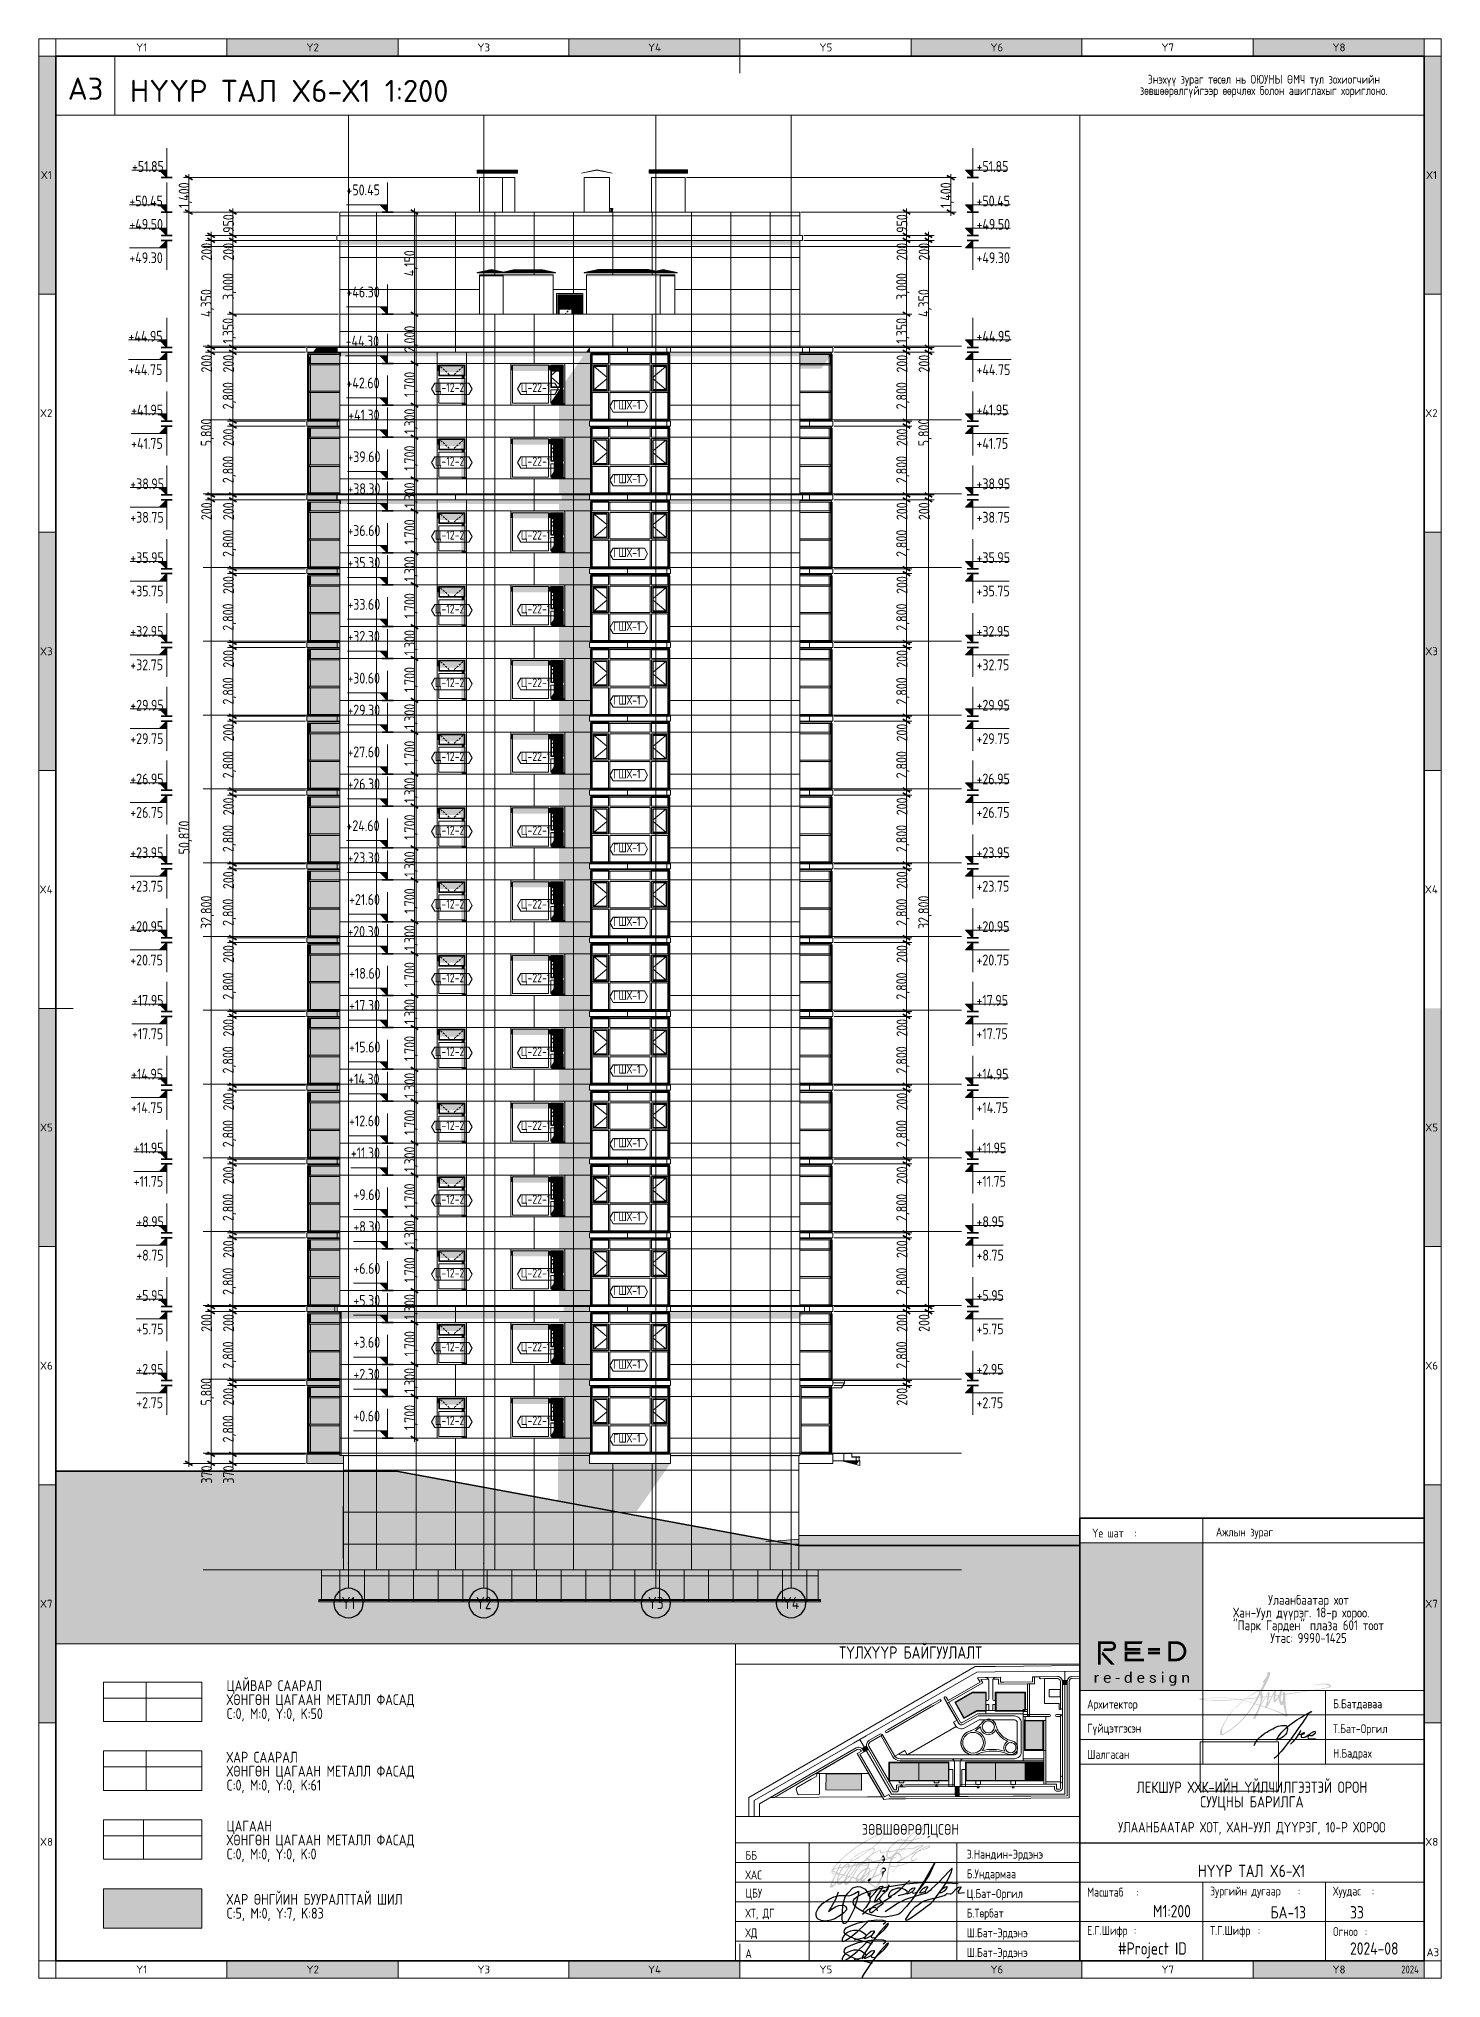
# Paper-space layout 'БА-13 НҮҮР ТАЛ X6-Х1' of a CAD drawing. Header units: millimetres. Extents: x 6 to 291, y 6 to 400.
# The model-space entities are those that its viewports show. They can reach past a viewport. Long polylines and large blocks are cut down to what shows.
import ezdxf
from ezdxf.enums import TextEntityAlignment as Align

# ---------------------------------------------------------------- set-up
doc = ezdxf.new("R2010")
doc.units = ezdxf.units.MM
doc.header["$MEASUREMENT"] = 0
doc.header["$XCLIPFRAME"] = 0
for name, pattern in [('Dashed', [423.333333, 211.666667, -211.666667]), ('Double Dashed', [1093.611073, 529.166651, -211.666656, 141.111112, -211.666656]), ('Hidden Line', [317.5, 211.666667, -105.833333])]:
    doc.linetypes.add(name, pattern=pattern)
for name, color, linetype in [('Archicad Doors', 7, 'Continuous'), ('Archicad Windows', 7, 'Continuous'), ('CONCEPT_БА-51 (9)_3_Drawing & Figure', 7, 'Continuous'), ('Drawing & Figure', 7, 'Continuous'), ('Finish - Ceiling', 7, 'Continuous'), ('Finish - Wall', 7, 'Continuous'), ('Interior - Equipment', 7, 'Continuous'), ('Interior - Stair & Railing', 7, 'Continuous'), ('RENDER_REAL (5)_3_00 ET', 7, 'Continuous'), ('RENDER_REAL (5)_3_Drawing & Figure', 7, 'Continuous'), ('Shell - Roof', 7, 'Continuous'), ('Structural - Bearing', 7, 'Continuous'), ('Structural - Grid', 7, 'Continuous'), ('Structural - Stair & Railing', 7, 'Continuous')]:
    doc.layers.add(name, color=color, linetype=linetype)
doc.layers.add('NonPlottable_Drawing & Figure', color=7, linetype='Continuous', plot=False)
doc.styles.add('GENERATED_STYLE_2', font='')
doc.styles.add('GENERATED_STYLE_3', font='', dxfattribs={"width": 0.8})
doc.styles.get('GENERATED_STYLE_2').set_extended_font_data('ISOCPEUR MON')
doc.styles.get('GENERATED_STYLE_3').set_extended_font_data('ISOCPEUR MON')
doc.dimstyles.new('GENERATED_STYLE__32', dxfattribs={"dimtxt": 440.00001, "dimasz": 228, "dimexe": 0.18, "dimexo": 50, "dimgap": 0, "dimtad": 1, "dimdec": 0, "dimzin": 0, "dimdsep": 46, "dimtxsty": 'GENERATED_STYLE_3', "dimblk": 'ARROWHEAD_2', "dimblk1": 'ARROWHEAD_2', "dimblk2": 'ARROWHEAD_2', "dimcen": 0.09, "dimclrd": 13, "dimclre": 13, "dimclrt": 13, "dimadec": 0, "dimazin": 0, "dimtfac": 1, "dimtdec": 4, "dimtmove": 0, "dimatfit": 3, "dimfxl": 1, "dimtolj": 1, "dimtzin": 0, "dimarcsym": 0})
picture_1 = doc.add_image_def('image1.png', size_in_pixel=(6400, 8533))
pattern_1 = [(180, (6050603.8, 91556.2), (0, 1000), []), (90, (6050603.8, 91556.2), (1000, 0), [])]

psp = doc.layouts.new('БА-13 НҮҮР ТАЛ X6-Х1')

# ---------------------------------------------------------------- texts
at = {"layer": 'Drawing & Figure', "color": 7, "linetype": 'Continuous', "lineweight": 35}
for s, insert, char_height, attachment_point, style in [('\\A1;{\\pql;\\fISOCPEUR MON|b0|i0|c0|p0;\\W1.000000;Y1}', (25.81, 398.38), 1.6, 4, 'GENERATED_STYLE_2'), ('\\A1;{\\pql;\\fISOCPEUR MON|b0|i0|c0|p0;\\W1.000000;Y2}', (60.43, 398.38), 1.6, 4, 'GENERATED_STYLE_2'), ('\\A1;{\\pql;\\fISOCPEUR MON|b0|i0|c0|p0;\\W1.000000;Y3}', (95.2, 398.38), 1.6, 4, 'GENERATED_STYLE_2'), ('\\A1;{\\pql;\\fISOCPEUR MON|b0|i0|c0|p0;\\W1.000000;Y4}', (129.89, 398.38), 1.6, 4, 'GENERATED_STYLE_2'), ('\\A1;{\\pql;\\fISOCPEUR MON|b0|i0|c0|p0;\\W1.000000;Y5}', (164.75, 398.38), 1.6, 4, 'GENERATED_STYLE_2'), ('\\A1;{\\pql;\\fISOCPEUR MON|b0|i0|c0|p0;\\W1.000000;Y6}', (199.52, 398.38), 1.6, 4, 'GENERATED_STYLE_2'), ('\\A1;{\\pql;\\fISOCPEUR MON|b0|i0|c0|p0;\\W1.000000;Y7}', (234.29, 398.38), 1.6, 4, 'GENERATED_STYLE_2'), ('\\A1;{\\pql;\\fISOCPEUR MON|b0|i0|c0|p0;\\W1.000000;Y8}', (269.07, 398.38), 1.6, 4, 'GENERATED_STYLE_2'), ('\\A1;{\\pql;\\fISOCPEUR MON|b0|i0|c0|p0;\\W1.000000;A3}', (11.91, 389.98), 4.5, 4, 'GENERATED_STYLE_2'), ('\\A1;{\\pql;\\fISOCPEUR MON|b0|i0|c0|p0;\\W1.000000;НҮҮР ТАЛ X6-Х1\\fISOCPEUR MON|b0|i0|c0|p0;\\W1.000000; \\fISOCPEUR MON|b0|i0|c0|p0;\\W1.000000;1:200}', (24.5, 389.53), 4.5, 4, 'GENERATED_STYLE_2'), ('\\A1;{\\pql;\\fISOCPEUR MON|b0|i0|c0|p0;\\W1.000000;X1}', (6.4, 372.43), 1.6, 4, 'GENERATED_STYLE_2'), ('\\A1;{\\pql;\\fISOCPEUR MON|b0|i0|c0|p0;\\W1.000000;X1}', (288.09, 372.43), 1.6, 4, 'GENERATED_STYLE_2'), ('\\A1;{\\pql;\\fISOCPEUR MON|b0|i0|c0|p0;\\W1.000000;X2}', (6.24, 324.03), 1.6, 4, 'GENERATED_STYLE_2'), ('\\A1;{\\pql;\\fISOCPEUR MON|b0|i0|c0|p0;\\W1.000000;X2}', (287.93, 324.03), 1.6, 4, 'GENERATED_STYLE_2'), ('\\A1;{\\pql;\\fISOCPEUR MON|b0|i0|c0|p0;\\W1.000000;X3}', (6.24, 275.62), 1.6, 4, 'GENERATED_STYLE_2'), ('\\A1;{\\pql;\\fISOCPEUR MON|b0|i0|c0|p0;\\W1.000000;X3}', (287.93, 275.62), 1.6, 4, 'GENERATED_STYLE_2'), ('\\A1;{\\pql;\\fISOCPEUR MON|b0|i0|c0|p0;\\W1.000000;X4}', (6.16, 227.22), 1.6, 4, 'GENERATED_STYLE_2'), ('\\A1;{\\pql;\\fISOCPEUR MON|b0|i0|c0|p0;\\W1.000000;X4}', (287.85, 227.22), 1.6, 4, 'GENERATED_STYLE_2'), ('\\A1;{\\pql;\\fISOCPEUR MON|b0|i0|c0|p0;\\W1.000000;X5}', (6.24, 178.82), 1.6, 4, 'GENERATED_STYLE_2'), ('\\A1;{\\pql;\\fISOCPEUR MON|b0|i0|c0|p0;\\W1.000000;X5}', (287.93, 178.82), 1.6, 4, 'GENERATED_STYLE_2'), ('\\A1;{\\pql;\\fISOCPEUR MON|b0|i0|c0|p0;\\W1.000000;X6}', (6.24, 130.41), 1.6, 4, 'GENERATED_STYLE_2'), ('\\A1;{\\pql;\\fISOCPEUR MON|b0|i0|c0|p0;\\W1.000000;X6}', (287.93, 130.41), 1.6, 4, 'GENERATED_STYLE_2'), ('\\A1;{\\pql;\\fISOCPEUR MON|b0|i0|c0|p0;\\W0.800000;Үе шат}', (220.19, 95.48), 1.8, 7, 'GENERATED_STYLE_3'), ('\\A1;{\\pql;\\fISOCPEUR MON|b0|i0|c0|p0;\\W0.800000;:}', (228.81, 95.48), 1.8, 7, 'GENERATED_STYLE_3'), ('\\A1;{\\pql;\\fISOCPEUR MON|b0|i0|c0|p0;\\W0.800000;Ажлын зураг}', (245.37, 95.21), 1.8, 7, 'GENERATED_STYLE_3'), ('\\A1;{\\pql;\\fISOCPEUR MON|b0|i0|c0|p0;\\W1.000000;X7}', (6.24, 82.01), 1.6, 4, 'GENERATED_STYLE_2'), ('\\A1;{\\pql;\\fISOCPEUR MON|b0|i0|c0|p0;\\W1.000000;X7}', (287.93, 82.01), 1.6, 4, 'GENERATED_STYLE_2'), ('\\A1;{\\pqc;\\fISOCPEUR MON|b0|i0|c0|p0;\\W0.800000;ТҮЛХҮҮР БАЙГУУЛАЛТ}', (183.29, 70.84), 2.5, 8, 'GENERATED_STYLE_3'), ('\\A1;{\\pql;\\fISOCPEUR MON|b0|i0|c0|p0;\\W0.800000;Архитектор}', (219.19, 60.21), 1.8, 7, 'GENERATED_STYLE_3'), ('\\A1;{\\pql;\\fISOCPEUR MON|b0|i0|c0|p0;\\W0.800000;Б.Батдаваа}', (269.19, 60.48), 1.8, 7, 'GENERATED_STYLE_3'), ('\\A1;{\\pql;\\fISOCPEUR MON|b0|i0|c0|p0;\\W0.800000;Гүйцэтгэсэн}', (219.19, 55.26), 1.8, 7, 'GENERATED_STYLE_3'), ('\\A1;{\\pql;\\fISOCPEUR MON|b0|i0|c0|p0;\\W0.800000;Т.Бат-Оргил}', (269.19, 55.23), 1.8, 7, 'GENERATED_STYLE_3'), ('\\A1;{\\pql;\\fISOCPEUR MON|b0|i0|c0|p0;\\W0.800000;Шалгасан}', (219.19, 50.48), 1.8, 7, 'GENERATED_STYLE_3'), ('\\A1;{\\pql;\\fISOCPEUR MON|b0|i0|c0|p0;\\W0.800000;Н\\fISOCPEUR MON|b0|i0|c0|p0;\\W0.800000;.\\fISOCPEUR MON|b0|i0|c0|p0;\\W0.800000;Бадрах}', (269.19, 50.23), 1.8, 7, 'GENERATED_STYLE_3'), ('\\A1;{\\pqc;\\fISOCPEUR MON|b0|i0|c0|p0;\\W0.800000;УЛААНБААТАР ХОТ, ХАН-УУЛ ДҮҮРЭГ, 10-Р ХОРО\\fISOCPEUR MON|b0|i0|c0|p0;\\W0.800000;О}', (252.69, 35.04), 2.1, 8, 'GENERATED_STYLE_3'), ('\\A1;{\\pql;\\fISOCPEUR MON|b0|i0|c0|p0;\\W1.000000;X8}', (6.24, 33.61), 1.6, 4, 'GENERATED_STYLE_2'), ('\\A1;{\\pql;\\fISOCPEUR MON|b0|i0|c0|p0;\\W1.000000;X8}', (287.93, 33.61), 1.6, 4, 'GENERATED_STYLE_2'), ('\\A1;{\\pqc;\\fISOCPEUR MON|b0|i0|c0|p0;\\W0.800000;НҮҮР ТАЛ X6-Х1}', (252.61, 26.45), 2.5, 8, 'GENERATED_STYLE_3'), ('\\A1;{\\pql;\\fISOCPEUR MON|b0|i0|c0|p0;\\W0.800000;Масштаб}', (219.19, 22.48), 1.8, 7, 'GENERATED_STYLE_3'), ('\\A1;{\\pql;\\fISOCPEUR MON|b0|i0|c0|p0;\\W0.800000;:}', (229.25, 22.48), 1.8, 7, 'GENERATED_STYLE_3'), ('\\A1;{\\pql;\\fISOCPEUR MON|b0|i0|c0|p0;\\W0.800000;Зургийн дугаар}', (244.19, 22.21), 1.8, 7, 'GENERATED_STYLE_3'), ('\\A1;{\\pql;\\fISOCPEUR MON|b0|i0|c0|p0;\\W0.800000;:}', (262.06, 22.75), 1.8, 7, 'GENERATED_STYLE_3'), ('\\A1;{\\pql;\\fISOCPEUR MON|b0|i0|c0|p0;\\W0.800000;Хуудас}', (269.19, 22.21), 1.8, 7, 'GENERATED_STYLE_3'), ('\\A1;{\\pql;\\fISOCPEUR MON|b0|i0|c0|p0;\\W0.800000;:}', (277.09, 22.75), 1.8, 7, 'GENERATED_STYLE_3'), ('\\A1;{\\pql;\\fISOCPEUR MON|b0|i0|c0|p0;\\W0.800000;М\\fISOCPEUR MON|b0|i0|c0|p0;\\W0.800000;1:200}', (232.55, 18.27), 2.5, 7, 'GENERATED_STYLE_3'), ('\\A1;{\\pql;\\fISOCPEUR MON|b0|i0|c0|p0;\\W0.800000;33}', (272.65, 18.03), 2.5, 7, 'GENERATED_STYLE_3'), ('\\A1;{\\pql;\\fISOCPEUR MON|b0|i0|c0|p0;\\W0.800000;Е.Г.Шифр}', (219.19, 14.21), 1.8, 7, 'GENERATED_STYLE_3'), ('\\A1;{\\pql;\\fISOCPEUR MON|b0|i0|c0|p0;\\W0.800000;:}', (228.71, 14.75), 1.8, 7, 'GENERATED_STYLE_3'), ('\\A1;{\\pql;\\fISOCPEUR MON|b0|i0|c0|p0;\\W0.800000;Т.Г.Шифр}', (244.19, 14.21), 1.8, 7, 'GENERATED_STYLE_3'), ('\\A1;{\\pql;\\fISOCPEUR MON|b0|i0|c0|p0;\\W0.800000;:}', (253.89, 14.75), 1.8, 7, 'GENERATED_STYLE_3'), ('\\A1;{\\pql;\\fISOCPEUR MON|b0|i0|c0|p0;\\W0.800000;Огноо}', (269.19, 14.48), 1.8, 7, 'GENERATED_STYLE_3'), ('\\A1;{\\pql;\\fISOCPEUR MON|b0|i0|c0|p0;\\W0.800000;2024-0\\fISOCPEUR MON|b0|i0|c0|p0;\\W0.800000;8}', (272.65, 10.68), 2.5, 7, 'GENERATED_STYLE_3'), ('\\A1;{\\pql;\\fISOCPEUR MON|b0|i0|c0|p0;\\W0.800000;:}', (275.66, 14.48), 1.8, 7, 'GENERATED_STYLE_3'), ('\\A1;{\\pql;\\fISOCPEUR MON|b0|i0|c0|p0;\\W1.000000;A3}', (288.2, 11.16), 1.6, 4, 'GENERATED_STYLE_2'), ('\\A1;{\\pql;\\fISOCPEUR MON|b0|i0|c0|p0;\\W1.000000;Y1}', (25.81, 7.66), 1.6, 4, 'GENERATED_STYLE_2'), ('\\A1;{\\pql;\\fISOCPEUR MON|b0|i0|c0|p0;\\W1.000000;Y2}', (60.43, 7.66), 1.6, 4, 'GENERATED_STYLE_2'), ('\\A1;{\\pql;\\fISOCPEUR MON|b0|i0|c0|p0;\\W1.000000;Y3}', (95.2, 7.66), 1.6, 4, 'GENERATED_STYLE_2'), ('\\A1;{\\pql;\\fISOCPEUR MON|b0|i0|c0|p0;\\W1.000000;Y4}', (129.89, 7.66), 1.6, 4, 'GENERATED_STYLE_2'), ('\\A1;{\\pql;\\fISOCPEUR MON|b0|i0|c0|p0;\\W1.000000;Y5}', (164.75, 7.66), 1.6, 4, 'GENERATED_STYLE_2'), ('\\A1;{\\pql;\\fISOCPEUR MON|b0|i0|c0|p0;\\W1.000000;Y6}', (199.52, 7.66), 1.6, 4, 'GENERATED_STYLE_2'), ('\\A1;{\\pql;\\fISOCPEUR MON|b0|i0|c0|p0;\\W1.000000;Y7}', (234.29, 7.66), 1.6, 4, 'GENERATED_STYLE_2'), ('\\A1;{\\pql;\\fISOCPEUR MON|b0|i0|c0|p0;\\W1.000000;Y8}', (269.07, 7.66), 1.6, 4, 'GENERATED_STYLE_2'), ('\\A1;{\\pqr;\\fISOCPEUR MON|b0|i0|c0|p0;\\W0.800000;202\\fISOCPEUR MON|b0|i0|c0|p0;\\W0.800000;4}', (286.63, 7.66), 1.6, 6, 'GENERATED_STYLE_3')]:
    psp.add_mtext(s, dxfattribs=dict(at, insert=insert, char_height=char_height, attachment_point=attachment_point, style=style))
at = {"layer": 'Drawing & Figure', "color": 7, "linetype": 'Continuous', "lineweight": 13, "insert": (255.11, 390.48), "char_height": 1.8, "attachment_point": 5, "line_spacing_factor": 0.763834, "style": 'GENERATED_STYLE_3'}
psp.add_mtext('\\A1;{\\pqc;\\fISOCPEUR MON|b0|i0|c0|p0;\\W0.800000;Энэхүү зураг төсөл нь \\fISOCPEUR MON|b0|i0|c0|p0;\\W0.800000;ОЮУНЫ ӨМЧ тул зохиогчийн\\P\\pqc;\\fISOCPEUR MON|b0|i0|c0|p0;\\W0.800000;зөвшөөрөлгүйгээр өөрчлөх болон ашиглахыг хориглоно.}', dxfattribs=at)
at = {"layer": 'Drawing & Figure', "color": 7, "linetype": 'Continuous', "lineweight": 35, "attachment_point": 8, "style": 'GENERATED_STYLE_3'}
for s, insert, char_height, line_spacing_factor in [('\\A1;{\\pqc;\\fISOCPEUR MON|b0|i0|c0|p0;\\W0.800000;Улаанбаатар хот\\P\\pql;\\fISOCPEUR MON|b0|i0|c0|p0;\\W0.800000;Хан-Уул дүүрэг. 18-р хороо.\\P\\pql;\\fISOCPEUR MON|b0|i0|c0|p0;\\W0.800000;"Парк Гарден" плаза 601 тоот\\P\\pqc;\\fISOCPEUR MON|b0|i0|c0|p0;\\W0.800000;Утас: 9990\\fISOCPEUR MON|b0|i0|c0|p0;\\W0.800000;-\\fISOCPEUR MON|b0|i0|c0|p0;\\W0.800000;1425}', (264.2, 74.05), 2, 0.774194), ('\\A1;{\\pqc;\\fISOCPEUR MON|b0|i0|c0|p0;\\W0.800000;ЛЕКШУР ХХК-ИЙН ҮЙЛЧИЛГЭЭТЭЙ ОРОН \\P\\pqc;\\fISOCPEUR MON|b0|i0|c0|p0;\\W0.800000;СУУЦНЫ БАРИЛГА}', (252.69, 39.97), 2.3, 0.772885)]:
    psp.add_mtext(s, dxfattribs=dict(at, insert=insert, char_height=char_height, line_spacing_factor=line_spacing_factor))
at = {"layer": 'Drawing & Figure', "color": 13, "linetype": 'Continuous', "lineweight": 13, "char_height": 2.2, "attachment_point": 4, "style": 'GENERATED_STYLE_3'}
for s, insert, line_spacing_factor in [('\\A1;{\\pql;\\fISOCPEUR MON|b0|i0|c0|p0;\\W0.800000;ЦАЙВАР СААРАЛ \\P\\pql;\\fISOCPEUR MON|b0|i0|c0|p0;\\W0.800000;ХӨНГӨН ЦАГААН МЕТАЛЛ ФАСАД \\P\\pql;\\fISOCPEUR MON|b0|i0|c0|p0;\\W0.800000;C:0, M:0, Y:0, K:\\fISOCPEUR MON|b0|i0|c0|p0;\\W0.800000;50}', (44.18, 62.26), 0.773538), ('\\A1;{\\pql;\\fISOCPEUR MON|b0|i0|c0|p0;\\W0.800000;ХАР СААРАЛ\\P\\pql;\\fISOCPEUR MON|b0|i0|c0|p0;\\W0.800000;ХӨНГӨН ЦАГААН МЕТАЛЛ ФАСАД \\P\\pql;\\fISOCPEUR MON|b0|i0|c0|p0;\\W0.800000;C:0, M:0, Y:\\fISOCPEUR MON|b0|i0|c0|p0;\\W0.800000;0\\fISOCPEUR MON|b0|i0|c0|p0;\\W0.800000;, K:\\fISOCPEUR MON|b0|i0|c0|p0;\\W0.800000;61}', (44.18, 47.72), 0.7741), ('\\A1;{\\pql;\\fISOCPEUR MON|b0|i0|c0|p0;\\W0.800000;ЦАГААН\\P\\pql;\\fISOCPEUR MON|b0|i0|c0|p0;\\W0.800000;ХӨНГӨН ЦАГААН МЕТАЛЛ ФАСАД \\P\\pql;\\fISOCPEUR MON|b0|i0|c0|p0;\\W0.800000;C:0, M:0, Y:0, K:\\fISOCPEUR MON|b0|i0|c0|p0;\\W0.800000;0}', (44.18, 33.72), 0.7741), ('\\A1;{\\pql;\\fISOCPEUR MON|b0|i0|c0|p0;\\W0.800000;ХАР ӨНГЙИН БУУРАЛТТАЙ ШИЛ\\P\\pql;\\fISOCPEUR MON|b0|i0|c0|p0;\\W0.800000;C:\\fISOCPEUR MON|b0|i0|c0|p0;\\W0.800000;5\\fISOCPEUR MON|b0|i0|c0|p0;\\W0.800000;, M:\\fISOCPEUR MON|b0|i0|c0|p0;\\W0.800000;0\\fISOCPEUR MON|b0|i0|c0|p0;\\W0.800000;, Y:\\fISOCPEUR MON|b0|i0|c0|p0;\\W0.800000;7\\fISOCPEUR MON|b0|i0|c0|p0;\\W0.800000;, K:\\fISOCPEUR MON|b0|i0|c0|p0;\\W0.800000;83}', (44.18, 20.26), 0.772885)]:
    psp.add_mtext(s, dxfattribs=dict(at, insert=insert, line_spacing_factor=line_spacing_factor))
at = {"layer": 'Drawing & Figure', "color": 7, "linetype": 'Continuous', "lineweight": 13, "style": 'GENERATED_STYLE_3'}
for s, insert, char_height, attachment_point in [('\\A1;{\\pql;\\fISOCPEUR MON|b0|i0|c0|p0;\\W0.800000;ЗӨВШӨӨРӨЛЦСӨН}', (173.38, 34.44), 2.2, 7), ('\\A1;{\\pql;\\fISOCPEUR MON|b0|i0|c0|p0;\\W0.800000;ББ}', (149.69, 29.98), 1.8, 7), ('\\A1;{\\pql;\\fISOCPEUR MON|b0|i0|c0|p0;\\W0.800000;Э.Нандин-Эрдэнэ}', (194.69, 29.71), 1.8, 7), ('\\A1;{\\pql;\\fISOCPEUR MON|b0|i0|c0|p0;\\W0.800000;ХАС}', (149.69, 25.98), 1.8, 7), ('\\A1;{\\pql;\\fISOCPEUR MON|b0|i0|c0|p0;\\W0.800000;Б.Ундармаа}', (194.69, 25.71), 1.8, 7), ('\\A1;{\\pql;\\fISOCPEUR MON|b0|i0|c0|p0;\\W0.800000;ЦБУ}', (149.69, 21.8), 1.8, 7), ('\\A1;{\\pql;\\fISOCPEUR MON|b0|i0|c0|p0;\\W0.800000;Ц.Бат-Оргил}', (194.69, 21.71), 1.8, 7), ('\\A1;{\\pql;\\fISOCPEUR MON|b0|i0|c0|p0;\\W0.800000;ХТ, ДГ}', (149.69, 17.8), 1.8, 7), ('\\A1;{\\pql;\\fISOCPEUR MON|b0|i0|c0|p0;\\W0.800000;Б.Т\\fISOCPEUR MON|b0|i0|c0|p0;\\W0.800000;өрбат}', (194.69, 17.73), 1.8, 7), ('\\A1;{\\pqr;\\fISOCPEUR MON|b0|i0|c0|p0;\\W0.800000;БА-13}', (263.69, 18.03), 2.5, 9), ('\\A1;{\\pql;\\fISOCPEUR MON|b0|i0|c0|p0;\\W0.800000;ХД}', (149.69, 13.85), 1.8, 7), ('\\A1;{\\pql;\\fISOCPEUR MON|b0|i0|c0|p0;\\W0.800000;Ш.Бат-Эрдэнэ}', (194.69, 13.73), 1.8, 7), ('\\A1;{\\pql;\\fISOCPEUR MON|b0|i0|c0|p0;\\W0.800000;Ш.Бат-Эрдэнэ}', (194.69, 9.73), 1.8, 7), ('\\A1;{\\pql;\\fISOCPEUR MON|b0|i0|c0|p0;\\W0.800000;#Project ID}', (225.42, 9.93), 2.5, 7), ('\\A1;{\\pql;\\fISOCPEUR MON|b0|i0|c0|p0;\\W0.800000;A}', (149.69, 9.98), 1.8, 7)]:
    psp.add_mtext(s, dxfattribs=dict(at, insert=insert, char_height=char_height, attachment_point=attachment_point))

msp = doc.modelspace()

# ---------------------------------------------------------------- texts
at = {"color": 13, "lineweight": 13, "char_height": 440, "attachment_point": 7, "style": 'GENERATED_STYLE_3'}
for s, insert in [('\\A1;{\\pql;\\fISOCPEUR MON|b0|i0|c0|p0;\\W0.800000;+51.85}', (5945152.6, 143638.4)), ('\\A1;{\\pql;\\fISOCPEUR MON|b0|i0|c0|p0;\\W0.800000;+51.85}', (5979499.2, 143638.4)), ('\\A1;{\\pql;\\fISOCPEUR MON|b0|i0|c0|p0;\\W0.800000;+50.45}', (5953876.1, 142688.4)), ('\\A1;{\\pql;\\fISOCPEUR MON|b0|i0|c0|p0;\\W0.800000;+50.45}', (5945047.2, 142238.4)), ('\\A1;{\\pql;\\fISOCPEUR MON|b0|i0|c0|p0;\\W0.800000;+50.45}', (5979499.2, 142238.4)), ('\\A1;{\\pql;\\fISOCPEUR MON|b0|i0|c0|p0;\\W0.800000;+49.50}', (5945047.2, 141288.4)), ('\\A1;{\\pql;\\fISOCPEUR MON|b0|i0|c0|p0;\\W0.800000;+49.50}', (5979499.2, 141288.4)), ('\\A1;{\\pql;\\fISOCPEUR MON|b0|i0|c0|p0;\\W0.800000;+49.30}', (5945047.2, 139928.4)), ('\\A1;{\\pql;\\fISOCPEUR MON|b0|i0|c0|p0;\\W0.800000;+49.30}', (5979499.2, 139928.4)), ('\\A1;{\\pql;\\fISOCPEUR MON|b0|i0|c0|p0;\\W0.800000;+46.30}', (5953876.1, 138538.4)), ('\\A1;{\\pql;\\fISOCPEUR MON|b0|i0|c0|p0;\\W0.800000;+44.95}', (5945012.1, 136738.4)), ('\\A1;{\\pql;\\fISOCPEUR MON|b0|i0|c0|p0;\\W0.800000;+44.95}', (5979499.2, 136738.4)), ('\\A1;{\\pql;\\fISOCPEUR MON|b0|i0|c0|p0;\\W0.800000;+44.30}', (5953841, 136538.4)), ('\\A1;{\\pql;\\fISOCPEUR MON|b0|i0|c0|p0;\\W0.800000;+44.75}', (5945012.1, 135378.4)), ('\\A1;{\\pql;\\fISOCPEUR MON|b0|i0|c0|p0;\\W0.800000;+44.75}', (5979499.2, 135378.4)), ('\\A1;{\\pql;\\fISOCPEUR MON|b0|i0|c0|p0;\\W0.800000;+42.60}', (5953876.1, 134838.4)), ('\\A1;{\\pql;\\fISOCPEUR MON|b0|i0|c0|p0;\\W0.800000;+41.95}', (5945117.5, 133738.4)), ('\\A1;{\\pql;\\fISOCPEUR MON|b0|i0|c0|p0;\\W0.800000;+41.95}', (5979499.2, 133738.4)), ('\\A1;{\\pql;\\fISOCPEUR MON|b0|i0|c0|p0;\\W0.800000;+41.30}', (5953946.4, 133538.4)), ('\\A1;{\\pql;\\fISOCPEUR MON|b0|i0|c0|p0;\\W0.800000;+41.75}', (5945117.5, 132378.4)), ('\\A1;{\\pql;\\fISOCPEUR MON|b0|i0|c0|p0;\\W0.800000;+41.75}', (5979499.2, 132378.4)), ('\\A1;{\\pql;\\fISOCPEUR MON|b0|i0|c0|p0;\\W0.800000;+39.60}', (5953911.3, 131838.4)), ('\\A1;{\\pql;\\fISOCPEUR MON|b0|i0|c0|p0;\\W0.800000;+38.95}', (5945082.4, 130738.4)), ('\\A1;{\\pql;\\fISOCPEUR MON|b0|i0|c0|p0;\\W0.800000;+38.95}', (5979499.2, 130738.4)), ('\\A1;{\\pql;\\fISOCPEUR MON|b0|i0|c0|p0;\\W0.800000;+38.30}', (5953911.3, 130538.4)), ('\\A1;{\\pql;\\fISOCPEUR MON|b0|i0|c0|p0;\\W0.800000;+38.75}', (5945082.4, 129378.4)), ('\\A1;{\\pql;\\fISOCPEUR MON|b0|i0|c0|p0;\\W0.800000;+38.75}', (5979499.2, 129378.4)), ('\\A1;{\\pql;\\fISOCPEUR MON|b0|i0|c0|p0;\\W0.800000;+36.60}', (5953911.3, 128838.4)), ('\\A1;{\\pql;\\fISOCPEUR MON|b0|i0|c0|p0;\\W0.800000;+35.95}', (5945082.4, 127738.4)), ('\\A1;{\\pql;\\fISOCPEUR MON|b0|i0|c0|p0;\\W0.800000;+35.95}', (5979499.2, 127738.4)), ('\\A1;{\\pql;\\fISOCPEUR MON|b0|i0|c0|p0;\\W0.800000;+35.30}', (5953911.3, 127538.4)), ('\\A1;{\\pql;\\fISOCPEUR MON|b0|i0|c0|p0;\\W0.800000;+35.75}', (5945082.4, 126378.4)), ('\\A1;{\\pql;\\fISOCPEUR MON|b0|i0|c0|p0;\\W0.800000;+35.75}', (5979499.2, 126378.4)), ('\\A1;{\\pql;\\fISOCPEUR MON|b0|i0|c0|p0;\\W0.800000;+33.60}', (5953911.3, 125838.4)), ('\\A1;{\\pql;\\fISOCPEUR MON|b0|i0|c0|p0;\\W0.800000;+32.95}', (5945082.4, 124738.4)), ('\\A1;{\\pql;\\fISOCPEUR MON|b0|i0|c0|p0;\\W0.800000;+32.95}', (5979499.2, 124738.4)), ('\\A1;{\\pql;\\fISOCPEUR MON|b0|i0|c0|p0;\\W0.800000;+32.30}', (5953911.3, 124538.4)), ('\\A1;{\\pql;\\fISOCPEUR MON|b0|i0|c0|p0;\\W0.800000;+32.75}', (5945082.4, 123378.4)), ('\\A1;{\\pql;\\fISOCPEUR MON|b0|i0|c0|p0;\\W0.800000;+32.75}', (5979499.2, 123378.4)), ('\\A1;{\\pql;\\fISOCPEUR MON|b0|i0|c0|p0;\\W0.800000;+30.60}', (5953911.3, 122838.4)), ('\\A1;{\\pql;\\fISOCPEUR MON|b0|i0|c0|p0;\\W0.800000;+29.95}', (5945082.4, 121738.4)), ('\\A1;{\\pql;\\fISOCPEUR MON|b0|i0|c0|p0;\\W0.800000;+29.95}', (5979499.2, 121738.4)), ('\\A1;{\\pql;\\fISOCPEUR MON|b0|i0|c0|p0;\\W0.800000;+29.30}', (5953911.3, 121538.4)), ('\\A1;{\\pql;\\fISOCPEUR MON|b0|i0|c0|p0;\\W0.800000;+29.75}', (5945082.4, 120378.4)), ('\\A1;{\\pql;\\fISOCPEUR MON|b0|i0|c0|p0;\\W0.800000;+29.75}', (5979499.2, 120378.4)), ('\\A1;{\\pql;\\fISOCPEUR MON|b0|i0|c0|p0;\\W0.800000;+27.60}', (5953911.3, 119838.4)), ('\\A1;{\\pql;\\fISOCPEUR MON|b0|i0|c0|p0;\\W0.800000;+26.95}', (5945082.4, 118738.4)), ('\\A1;{\\pql;\\fISOCPEUR MON|b0|i0|c0|p0;\\W0.800000;+26.95}', (5979499.2, 118738.4)), ('\\A1;{\\pql;\\fISOCPEUR MON|b0|i0|c0|p0;\\W0.800000;+26.30}', (5953911.3, 118538.4)), ('\\A1;{\\pql;\\fISOCPEUR MON|b0|i0|c0|p0;\\W0.800000;+26.75}', (5945082.4, 117378.4)), ('\\A1;{\\pql;\\fISOCPEUR MON|b0|i0|c0|p0;\\W0.800000;+26.75}', (5979499.2, 117378.4)), ('\\A1;{\\pql;\\fISOCPEUR MON|b0|i0|c0|p0;\\W0.800000;+24.60}', (5953876.1, 116838.4)), ('\\A1;{\\pql;\\fISOCPEUR MON|b0|i0|c0|p0;\\W0.800000;+23.95}', (5945082.4, 115738.4)), ('\\A1;{\\pql;\\fISOCPEUR MON|b0|i0|c0|p0;\\W0.800000;+23.95}', (5979499.2, 115738.4)), ('\\A1;{\\pql;\\fISOCPEUR MON|b0|i0|c0|p0;\\W0.800000;+23.30}', (5953911.3, 115538.4)), ('\\A1;{\\pql;\\fISOCPEUR MON|b0|i0|c0|p0;\\W0.800000;+23.75}', (5945082.4, 114378.4)), ('\\A1;{\\pql;\\fISOCPEUR MON|b0|i0|c0|p0;\\W0.800000;+23.75}', (5979499.2, 114378.4)), ('\\A1;{\\pql;\\fISOCPEUR MON|b0|i0|c0|p0;\\W0.800000;+21.60}', (5953981.5, 113838.4)), ('\\A1;{\\pql;\\fISOCPEUR MON|b0|i0|c0|p0;\\W0.800000;+20.95}', (5945082.4, 112738.4)), ('\\A1;{\\pql;\\fISOCPEUR MON|b0|i0|c0|p0;\\W0.800000;+20.95}', (5979499.2, 112738.4)), ('\\A1;{\\pql;\\fISOCPEUR MON|b0|i0|c0|p0;\\W0.800000;+20.30}', (5953911.3, 112538.4)), ('\\A1;{\\pql;\\fISOCPEUR MON|b0|i0|c0|p0;\\W0.800000;+20.75}', (5945082.4, 111378.4)), ('\\A1;{\\pql;\\fISOCPEUR MON|b0|i0|c0|p0;\\W0.800000;+20.75}', (5979499.2, 111378.4)), ('\\A1;{\\pql;\\fISOCPEUR MON|b0|i0|c0|p0;\\W0.800000;+18.60}', (5953981.5, 110838.4)), ('\\A1;{\\pql;\\fISOCPEUR MON|b0|i0|c0|p0;\\W0.800000;+17.95}', (5945152.6, 109738.4)), ('\\A1;{\\pql;\\fISOCPEUR MON|b0|i0|c0|p0;\\W0.800000;+17.95}', (5979499.2, 109738.4)), ('\\A1;{\\pql;\\fISOCPEUR MON|b0|i0|c0|p0;\\W0.800000;+17.30}', (5953981.5, 109538.4)), ('\\A1;{\\pql;\\fISOCPEUR MON|b0|i0|c0|p0;\\W0.800000;+17.75}', (5945152.6, 108378.4)), ('\\A1;{\\pql;\\fISOCPEUR MON|b0|i0|c0|p0;\\W0.800000;+17.75}', (5979499.2, 108378.4)), ('\\A1;{\\pql;\\fISOCPEUR MON|b0|i0|c0|p0;\\W0.800000;+15.60}', (5953981.5, 107838.4)), ('\\A1;{\\pql;\\fISOCPEUR MON|b0|i0|c0|p0;\\W0.800000;+14.95}', (5945117.5, 106738.4)), ('\\A1;{\\pql;\\fISOCPEUR MON|b0|i0|c0|p0;\\W0.800000;+14.95}', (5979499.2, 106738.4)), ('\\A1;{\\pql;\\fISOCPEUR MON|b0|i0|c0|p0;\\W0.800000;+14.30}', (5953946.4, 106538.4)), ('\\A1;{\\pql;\\fISOCPEUR MON|b0|i0|c0|p0;\\W0.800000;+14.75}', (5945117.5, 105378.4)), ('\\A1;{\\pql;\\fISOCPEUR MON|b0|i0|c0|p0;\\W0.800000;+14.75}', (5979499.2, 105378.4)), ('\\A1;{\\pql;\\fISOCPEUR MON|b0|i0|c0|p0;\\W0.800000;+12.60}', (5953981.5, 104838.4)), ('\\A1;{\\pql;\\fISOCPEUR MON|b0|i0|c0|p0;\\W0.800000;+11.95}', (5945222.9, 103738.4)), ('\\A1;{\\pql;\\fISOCPEUR MON|b0|i0|c0|p0;\\W0.800000;+11.95}', (5979499.2, 103738.4)), ('\\A1;{\\pql;\\fISOCPEUR MON|b0|i0|c0|p0;\\W0.800000;+11.30}', (5954051.8, 103538.4)), ('\\A1;{\\pql;\\fISOCPEUR MON|b0|i0|c0|p0;\\W0.800000;+11.75}', (5945222.9, 102378.4)), ('\\A1;{\\pql;\\fISOCPEUR MON|b0|i0|c0|p0;\\W0.800000;+11.75}', (5979499.2, 102378.4)), ('\\A1;{\\pql;\\fISOCPEUR MON|b0|i0|c0|p0;\\W0.800000;+9.60}', (5954157.2, 101838.4)), ('\\A1;{\\pql;\\fISOCPEUR MON|b0|i0|c0|p0;\\W0.800000;+8.95}', (5945328.3, 100738.4)), ('\\A1;{\\pql;\\fISOCPEUR MON|b0|i0|c0|p0;\\W0.800000;+8.95}', (5979499.2, 100738.4)), ('\\A1;{\\pql;\\fISOCPEUR MON|b0|i0|c0|p0;\\W0.800000;+8.30}', (5954157.2, 100538.4)), ('\\A1;{\\pql;\\fISOCPEUR MON|b0|i0|c0|p0;\\W0.800000;+8.75}', (5945328.3, 99378.4)), ('\\A1;{\\pql;\\fISOCPEUR MON|b0|i0|c0|p0;\\W0.800000;+8.75}', (5979499.2, 99378.4)), ('\\A1;{\\pql;\\fISOCPEUR MON|b0|i0|c0|p0;\\W0.800000;+6.60}', (5954157.2, 98838.4)), ('\\A1;{\\pql;\\fISOCPEUR MON|b0|i0|c0|p0;\\W0.800000;+5.95}', (5945328.3, 97738.4)), ('\\A1;{\\pql;\\fISOCPEUR MON|b0|i0|c0|p0;\\W0.800000;+5.95}', (5979499.2, 97738.4)), ('\\A1;{\\pql;\\fISOCPEUR MON|b0|i0|c0|p0;\\W0.800000;+5.30}', (5954157.2, 97538.4)), ('\\A1;{\\pql;\\fISOCPEUR MON|b0|i0|c0|p0;\\W0.800000;+5.75}', (5945328.3, 96378.4)), ('\\A1;{\\pql;\\fISOCPEUR MON|b0|i0|c0|p0;\\W0.800000;+5.75}', (5979499.2, 96378.4)), ('\\A1;{\\pql;\\fISOCPEUR MON|b0|i0|c0|p0;\\W0.800000;+3.60}', (5954157.2, 95838.4)), ('\\A1;{\\pql;\\fISOCPEUR MON|b0|i0|c0|p0;\\W0.800000;+2.95}', (5945328.3, 94738.4)), ('\\A1;{\\pql;\\fISOCPEUR MON|b0|i0|c0|p0;\\W0.800000;+2.95}', (5979499.2, 94738.4)), ('\\A1;{\\pql;\\fISOCPEUR MON|b0|i0|c0|p0;\\W0.800000;+2.30}', (5954157.2, 94538.4)), ('\\A1;{\\pql;\\fISOCPEUR MON|b0|i0|c0|p0;\\W0.800000;+2.75}', (5945328.3, 93378.4)), ('\\A1;{\\pql;\\fISOCPEUR MON|b0|i0|c0|p0;\\W0.800000;+2.75}', (5979499.2, 93378.4)), ('\\A1;{\\pql;\\fISOCPEUR MON|b0|i0|c0|p0;\\W0.800000;+0.60}', (5954157.2, 92838.4))]:
    msp.add_mtext(s, dxfattribs=dict(at, insert=insert))

# ---------------------------------------------------------------- blocks, each defined once
blk = doc.blocks.new('*X3552')
at = {"layer": 'Structural - Stair & Railing', "color": 7, "linetype": 'Continuous', "lineweight": 9}
for p, q in [((27.86, 66.08), (27.86, 62.85)), ((19.18, 62.85), (22.86, 62.85)), ((22.86, 62.85), (19.18, 62.85)), ((27.86, 62.85), (22.86, 62.85)), ((22.86, 62.85), (27.86, 62.85)), ((27.86, 62.85), (38.86, 62.85)), ((27.86, 62.85), (27.86, 58.08)), ((38.86, 62.85), (27.86, 62.85)), ((39.18, 62.85), (38.86, 62.85)), ((38.86, 62.85), (39.18, 62.85))]:
    blk.add_line(p, q, dxfattribs=at)
blk = doc.blocks.new('*X3553')
at = {"layer": 'Structural - Stair & Railing', "color": 8, "linetype": 'Continuous', "lineweight": 13}
for p, q in [((27.86, 52.08), (27.86, 48.85)), ((19.18, 48.85), (22.86, 48.85)), ((22.86, 48.85), (19.18, 48.85)), ((27.86, 48.85), (22.86, 48.85)), ((22.86, 48.85), (27.86, 48.85)), ((27.86, 48.85), (38.86, 48.85)), ((27.86, 48.85), (27.86, 44.08)), ((38.86, 48.85), (27.86, 48.85)), ((39.18, 48.85), (38.86, 48.85)), ((38.86, 48.85), (39.18, 48.85))]:
    blk.add_line(p, q, dxfattribs=at)
blk = doc.blocks.new('*X3554')
at = {"layer": 'Structural - Stair & Railing', "color": 8, "linetype": 'Continuous', "lineweight": 13}
for p, q in [((27.28, 38.08), (27.28, 34.8)), ((19.18, 34.8), (22.28, 34.8)), ((22.28, 34.8), (19.18, 34.8)), ((27.28, 34.8), (22.28, 34.8)), ((22.28, 34.8), (27.28, 34.8)), ((27.28, 34.8), (38.28, 34.8)), ((27.28, 34.8), (27.28, 30.08)), ((38.28, 34.8), (27.28, 34.8)), ((39.18, 34.8), (38.28, 34.8)), ((38.28, 34.8), (39.18, 34.8))]:
    blk.add_line(p, q, dxfattribs=at)
blk = doc.blocks.new('*X2802', base_point=(6050603.8, 91556.2))
at = {"layer": 'Structural - Bearing', "color": 8, "linetype": 'Continuous', "lineweight": 13}
for p, q in [((5955103.8, 91456.2), (5955103.8, 89156.2)), ((5956703.8, 91456.2), (5956703.8, 89156.2)), ((5958303.8, 91456.2), (5958303.8, 89156.2)), ((5959903.8, 91456.2), (5959903.8, 89156.2)), ((5961503.8, 91456.2), (5961503.8, 89156.2)), ((5963103.8, 91456.2), (5963103.8, 89156.2)), ((5967903.8, 91456.2), (5967903.8, 89156.2)), ((5969503.8, 91456.2), (5969503.8, 89156.2)), ((5971103.8, 91456.2), (5971103.8, 89156.2)), ((5964703.8, 91136.2), (5964703.8, 89156.2)), ((5966303.8, 91136.2), (5966303.8, 89156.2)), ((5953758.1, 90856.2), (5954603.8, 90856.2)), ((5954603.8, 90856.2), (5955103.8, 90856.2)), ((5955103.8, 90856.2), (5956203.8, 90856.2)), ((5956203.8, 90856.2), (5956703.8, 90856.2)), ((5956703.8, 90856.2), (5957803.8, 90856.2)), ((5957803.8, 90856.2), (5958303.8, 90856.2)), ((5958303.8, 90856.2), (5959403.8, 90856.2)), ((5959403.8, 90856.2), (5959903.8, 90856.2)), ((5959903.8, 90856.2), (5961003.8, 90856.2)), ((5961003.8, 90856.2), (5961503.8, 90856.2)), ((5961503.8, 90856.2), (5962603.8, 90856.2)), ((5962603.8, 90856.2), (5963103.8, 90856.2)), ((5963103.8, 90856.2), (5964203.8, 90856.2)), ((5964203.8, 90856.2), (5964703.8, 90856.2)), ((5964703.8, 90856.2), (5965803.8, 90856.2)), ((5965803.8, 90856.2), (5966303.8, 90856.2)), ((5966303.8, 90856.2), (5967403.8, 90856.2)), ((5967403.8, 90856.2), (5967903.8, 90856.2)), ((5967903.8, 90856.2), (5969003.8, 90856.2)), ((5969003.8, 90856.2), (5969503.8, 90856.2)), ((5969503.8, 90856.2), (5970603.8, 90856.2)), ((5970603.8, 90856.2), (5971103.8, 90856.2)), ((5971103.8, 90856.2), (5972203.8, 90856.2)), ((5972203.8, 90856.2), (5972278.1, 90856.2)), ((5953758.1, 89156.2), (5954603.8, 89156.2)), ((5954603.8, 89156.2), (5953758.1, 89156.2)), ((5955103.8, 89156.2), (5954603.8, 89156.2)), ((5954603.8, 89156.2), (5955103.8, 89156.2)), ((5955103.8, 89156.2), (5956203.8, 89156.2)), ((5955103.8, 89156.2), (5955103.8, 88556.2)), ((5956203.8, 89156.2), (5955103.8, 89156.2)), ((5956703.8, 89156.2), (5956203.8, 89156.2)), ((5956203.8, 89156.2), (5956703.8, 89156.2)), ((5956703.8, 89156.2), (5957803.8, 89156.2)), ((5956703.8, 89156.2), (5956703.8, 88556.2)), ((5957803.8, 89156.2), (5956703.8, 89156.2)), ((5958303.8, 89156.2), (5957803.8, 89156.2)), ((5957803.8, 89156.2), (5958303.8, 89156.2)), ((5958303.8, 89156.2), (5959403.8, 89156.2)), ((5958303.8, 89156.2), (5958303.8, 88556.2)), ((5959403.8, 89156.2), (5958303.8, 89156.2)), ((5959903.8, 89156.2), (5959403.8, 89156.2)), ((5959403.8, 89156.2), (5959903.8, 89156.2)), ((5959903.8, 89156.2), (5961003.8, 89156.2)), ((5959903.8, 89156.2), (5959903.8, 88556.2)), ((5961003.8, 89156.2), (5959903.8, 89156.2)), ((5961503.8, 89156.2), (5961003.8, 89156.2)), ((5961003.8, 89156.2), (5961503.8, 89156.2)), ((5961503.8, 89156.2), (5962603.8, 89156.2)), ((5961503.8, 89156.2), (5961503.8, 88556.2)), ((5962603.8, 89156.2), (5961503.8, 89156.2)), ((5963103.8, 89156.2), (5962603.8, 89156.2)), ((5962603.8, 89156.2), (5963103.8, 89156.2)), ((5963103.8, 89156.2), (5964203.8, 89156.2)), ((5963103.8, 89156.2), (5963103.8, 88556.2)), ((5964203.8, 89156.2), (5963103.8, 89156.2)), ((5964703.8, 89156.2), (5964203.8, 89156.2)), ((5964203.8, 89156.2), (5964703.8, 89156.2)), ((5964703.8, 89156.2), (5965803.8, 89156.2)), ((5964703.8, 89156.2), (5964703.8, 88556.2)), ((5965803.8, 89156.2), (5964703.8, 89156.2)), ((5966303.8, 89156.2), (5965803.8, 89156.2)), ((5965803.8, 89156.2), (5966303.8, 89156.2)), ((5966303.8, 89156.2), (5967403.8, 89156.2)), ((5966303.8, 89156.2), (5966303.8, 88556.2)), ((5967403.8, 89156.2), (5966303.8, 89156.2)), ((5967903.8, 89156.2), (5967403.8, 89156.2)), ((5967403.8, 89156.2), (5967903.8, 89156.2)), ((5967903.8, 89156.2), (5969003.8, 89156.2)), ((5967903.8, 89156.2), (5967903.8, 88556.2)), ((5969003.8, 89156.2), (5967903.8, 89156.2)), ((5969503.8, 89156.2), (5969003.8, 89156.2)), ((5969003.8, 89156.2), (5969503.8, 89156.2)), ((5969503.8, 89156.2), (5970603.8, 89156.2)), ((5969503.8, 89156.2), (5969503.8, 88556.2)), ((5970603.8, 89156.2), (5969503.8, 89156.2)), ((5971103.8, 89156.2), (5970603.8, 89156.2)), ((5970603.8, 89156.2), (5971103.8, 89156.2)), ((5971103.8, 89156.2), (5972203.8, 89156.2)), ((5971103.8, 89156.2), (5971103.8, 88556.2)), ((5972203.8, 89156.2), (5971103.8, 89156.2)), ((5972278.1, 89156.2), (5972203.8, 89156.2)), ((5972203.8, 89156.2), (5972278.1, 89156.2)), ((5955103.8, 88556.2), (5955103.8, 86806.2)), ((5956703.8, 88556.2), (5956703.8, 86806.2)), ((5958303.8, 88556.2), (5958303.8, 86806.2)), ((5959903.8, 88556.2), (5959903.8, 86806.2)), ((5961503.8, 88556.2), (5961503.8, 86806.2)), ((5963103.8, 88556.2), (5963103.8, 86806.2)), ((5964703.8, 88556.2), (5964703.8, 86806.2)), ((5966303.8, 88556.2), (5966303.8, 86806.2)), ((5967903.8, 88556.2), (5967903.8, 86806.2)), ((5969503.8, 88556.2), (5969503.8, 86806.2)), ((5971103.8, 88556.2), (5971103.8, 86806.2)), ((5953758.1, 87856.2), (5954603.8, 87856.2)), ((5954603.8, 87856.2), (5955103.8, 87856.2)), ((5955103.8, 87856.2), (5956203.8, 87856.2)), ((5956203.8, 87856.2), (5956703.8, 87856.2)), ((5956703.8, 87856.2), (5957803.8, 87856.2)), ((5957803.8, 87856.2), (5958303.8, 87856.2)), ((5958303.8, 87856.2), (5959403.8, 87856.2)), ((5959403.8, 87856.2), (5959903.8, 87856.2)), ((5959903.8, 87856.2), (5961003.8, 87856.2)), ((5961003.8, 87856.2), (5961503.8, 87856.2)), ((5961503.8, 87856.2), (5962603.8, 87856.2)), ((5962603.8, 87856.2), (5963103.8, 87856.2)), ((5963103.8, 87856.2), (5964203.8, 87856.2)), ((5964203.8, 87856.2), (5964703.8, 87856.2)), ((5964703.8, 87856.2), (5965803.8, 87856.2)), ((5965803.8, 87856.2), (5966303.8, 87856.2)), ((5966303.8, 87856.2), (5967403.8, 87856.2)), ((5967403.8, 87856.2), (5967903.8, 87856.2)), ((5967903.8, 87856.2), (5969003.8, 87856.2)), ((5969003.8, 87856.2), (5969503.8, 87856.2)), ((5969503.8, 87856.2), (5970603.8, 87856.2)), ((5970603.8, 87856.2), (5971103.8, 87856.2)), ((5971103.8, 87856.2), (5972203.8, 87856.2)), ((5972203.8, 87856.2), (5972278.1, 87856.2))]:
    blk.add_line(p, q, dxfattribs=at)
blk = doc.blocks.new('*X2803', base_point=(6050603.8, 91556.2))
at = {"layer": 'Structural - Bearing', "color": 8, "linetype": 'Continuous', "lineweight": 13}
for p, q in [((5953658.1, 102856.2), (5953608.1, 102856.2)), ((5953658.1, 101156.2), (5953608.1, 101156.2)), ((5953608.1, 101156.2), (5953658.1, 101156.2))]:
    blk.add_line(p, q, dxfattribs=at)
blk = doc.blocks.new('*X2804', base_point=(6050603.8, 91556.2))
at = {"layer": 'Structural - Bearing', "color": 8, "linetype": 'Continuous', "lineweight": 13}
for p, q in [((5955103.8, 103456.2), (5955103.8, 101156.2)), ((5956703.8, 103456.2), (5956703.8, 101156.2)), ((5953658.1, 102856.2), (5954603.8, 102856.2)), ((5954603.8, 102856.2), (5955103.8, 102856.2)), ((5955103.8, 102856.2), (5956203.8, 102856.2)), ((5956203.8, 102856.2), (5956703.8, 102856.2)), ((5956703.8, 102856.2), (5957558.1, 102856.2)), ((5953658.1, 101156.2), (5954603.8, 101156.2)), ((5954603.8, 101156.2), (5953658.1, 101156.2)), ((5955103.8, 101156.2), (5954603.8, 101156.2)), ((5954603.8, 101156.2), (5955103.8, 101156.2)), ((5955103.8, 101156.2), (5956203.8, 101156.2)), ((5955103.8, 101156.2), (5955103.8, 100556.2)), ((5956203.8, 101156.2), (5955103.8, 101156.2)), ((5956703.8, 101156.2), (5956203.8, 101156.2)), ((5956203.8, 101156.2), (5956703.8, 101156.2)), ((5956703.8, 101156.2), (5957558.1, 101156.2)), ((5956703.8, 101156.2), (5956703.8, 100556.2)), ((5957558.1, 101156.2), (5956703.8, 101156.2)), ((5955103.8, 100556.2), (5955103.8, 100456.2)), ((5956703.8, 100556.2), (5956703.8, 100456.2))]:
    blk.add_line(p, q, dxfattribs=at)
blk = doc.blocks.new('*X2805', base_point=(6050603.8, 91556.2))
at = {"layer": 'Structural - Bearing', "color": 8, "linetype": 'Continuous', "lineweight": 13}
for p, q in [((5959903.8, 103456.2), (5959903.8, 101156.2)), ((5961503.8, 103456.2), (5961503.8, 102856.2)), ((5963103.8, 103456.2), (5963103.8, 101156.2)), ((5967903.8, 103456.2), (5967903.8, 101156.2)), ((5969503.8, 103456.2), (5969503.8, 101156.2)), ((5971103.8, 103456.2), (5971103.8, 101156.2)), ((5964703.8, 103306.2), (5964703.8, 103276.2)), ((5966303.8, 103306.2), (5966303.8, 103276.2)), ((5958758.1, 102856.2), (5959403.8, 102856.2)), ((5959403.8, 102856.2), (5959903.8, 102856.2)), ((5959903.8, 102856.2), (5960558.1, 102856.2)), ((5962758.1, 102856.2), (5963103.8, 102856.2)), ((5963103.8, 102856.2), (5963795.7, 102856.2)), ((5967020.5, 102856.2), (5967403.8, 102856.2)), ((5967403.8, 102856.2), (5967903.8, 102856.2)), ((5967903.8, 102856.2), (5969003.8, 102856.2)), ((5969003.8, 102856.2), (5969503.8, 102856.2)), ((5969503.8, 102856.2), (5970603.8, 102856.2)), ((5970603.8, 102856.2), (5971103.8, 102856.2)), ((5971103.8, 102856.2), (5972203.8, 102856.2)), ((5972203.8, 102856.2), (5972308.1, 102856.2)), ((5958758.1, 101156.2), (5959403.8, 101156.2)), ((5959403.8, 101156.2), (5958758.1, 101156.2)), ((5959903.8, 101156.2), (5959403.8, 101156.2)), ((5959403.8, 101156.2), (5959903.8, 101156.2)), ((5959903.8, 101156.2), (5960558.1, 101156.2)), ((5959903.8, 101156.2), (5959903.8, 100556.2)), ((5960558.1, 101156.2), (5959903.8, 101156.2)), ((5961503.8, 101156.2), (5961503.8, 100556.2)), ((5962603.8, 101156.2), (5963103.8, 101156.2)), ((5963103.8, 101156.2), (5962758.1, 101156.2)), ((5963103.8, 101156.2), (5963795.7, 101156.2)), ((5963103.8, 101156.2), (5963103.8, 100556.2)), ((5963795.7, 101156.2), (5963103.8, 101156.2)), ((5967020.5, 101156.2), (5967403.8, 101156.2)), ((5967403.8, 101156.2), (5967020.5, 101156.2)), ((5967903.8, 101156.2), (5967403.8, 101156.2)), ((5967403.8, 101156.2), (5967903.8, 101156.2)), ((5967903.8, 101156.2), (5969003.8, 101156.2)), ((5967903.8, 101156.2), (5967903.8, 100556.2)), ((5969003.8, 101156.2), (5967903.8, 101156.2)), ((5969503.8, 101156.2), (5969003.8, 101156.2)), ((5969003.8, 101156.2), (5969503.8, 101156.2)), ((5969503.8, 101156.2), (5970603.8, 101156.2)), ((5969503.8, 101156.2), (5969503.8, 100556.2)), ((5970603.8, 101156.2), (5969503.8, 101156.2)), ((5971103.8, 101156.2), (5970603.8, 101156.2)), ((5970603.8, 101156.2), (5971103.8, 101156.2)), ((5971103.8, 101156.2), (5972203.8, 101156.2)), ((5971103.8, 101156.2), (5971103.8, 100556.2)), ((5972203.8, 101156.2), (5971103.8, 101156.2)), ((5972308.1, 101156.2), (5972203.8, 101156.2)), ((5972203.8, 101156.2), (5972308.1, 101156.2)), ((5959903.8, 100556.2), (5959903.8, 100456.2)), ((5961503.8, 100556.2), (5961503.8, 100456.2)), ((5963103.8, 100556.2), (5963103.8, 100456.2)), ((5967903.8, 100556.2), (5967903.8, 100456.2)), ((5969503.8, 100556.2), (5969503.8, 100456.2)), ((5971103.8, 100556.2), (5971103.8, 100456.2)), ((5964703.8, 100526.2), (5964703.8, 100506.2)), ((5966303.8, 100526.2), (5966303.8, 100506.2))]:
    blk.add_line(p, q, dxfattribs=at)
blk = doc.blocks.new('*X2806', base_point=(6050603.8, 91556.2))
at = {"layer": 'Structural - Bearing', "color": 7, "linetype": 'Continuous', "lineweight": 9}
for p, q in [((5965303.8, 100506.2), (5965303.8, 100306.2)), ((5966903.8, 100506.2), (5966903.8, 100306.2))]:
    blk.add_line(p, q, dxfattribs=at)
blk = doc.blocks.new('*X2807', base_point=(6050603.8, 91556.2))
at = {"layer": 'Structural - Bearing', "color": 8, "linetype": 'Continuous', "lineweight": 13}
for p, q in [((5953658.1, 105856.2), (5953608.1, 105856.2)), ((5953658.1, 104156.2), (5953608.1, 104156.2)), ((5953608.1, 104156.2), (5953658.1, 104156.2))]:
    blk.add_line(p, q, dxfattribs=at)
blk = doc.blocks.new('*X2808', base_point=(6050603.8, 91556.2))
at = {"layer": 'Structural - Bearing', "color": 8, "linetype": 'Continuous', "lineweight": 13}
for p, q in [((5955103.8, 106456.2), (5955103.8, 104156.2)), ((5956703.8, 106456.2), (5956703.8, 104156.2)), ((5953658.1, 105856.2), (5954603.8, 105856.2)), ((5954603.8, 105856.2), (5955103.8, 105856.2)), ((5955103.8, 105856.2), (5956203.8, 105856.2)), ((5956203.8, 105856.2), (5956703.8, 105856.2)), ((5956703.8, 105856.2), (5957558.1, 105856.2)), ((5953658.1, 104156.2), (5954603.8, 104156.2)), ((5954603.8, 104156.2), (5953658.1, 104156.2)), ((5955103.8, 104156.2), (5954603.8, 104156.2)), ((5954603.8, 104156.2), (5955103.8, 104156.2)), ((5955103.8, 104156.2), (5956203.8, 104156.2)), ((5955103.8, 104156.2), (5955103.8, 103556.2)), ((5956203.8, 104156.2), (5955103.8, 104156.2)), ((5956703.8, 104156.2), (5956203.8, 104156.2)), ((5956203.8, 104156.2), (5956703.8, 104156.2)), ((5956703.8, 104156.2), (5957558.1, 104156.2)), ((5956703.8, 104156.2), (5956703.8, 103556.2)), ((5957558.1, 104156.2), (5956703.8, 104156.2)), ((5955103.8, 103556.2), (5955103.8, 103456.2)), ((5956703.8, 103556.2), (5956703.8, 103456.2))]:
    blk.add_line(p, q, dxfattribs=at)
blk = doc.blocks.new('*X2809', base_point=(6050603.8, 91556.2))
at = {"layer": 'Structural - Bearing', "color": 8, "linetype": 'Continuous', "lineweight": 13}
for p, q in [((5959903.8, 106456.2), (5959903.8, 104156.2)), ((5961503.8, 106456.2), (5961503.8, 105856.2)), ((5963103.8, 106456.2), (5963103.8, 104156.2)), ((5967903.8, 106456.2), (5967903.8, 104156.2)), ((5969503.8, 106456.2), (5969503.8, 104156.2)), ((5971103.8, 106456.2), (5971103.8, 104156.2)), ((5964703.8, 106306.2), (5964703.8, 106276.2)), ((5966303.8, 106306.2), (5966303.8, 106276.2)), ((5958758.1, 105856.2), (5959403.8, 105856.2)), ((5959403.8, 105856.2), (5959903.8, 105856.2)), ((5959903.8, 105856.2), (5960558.1, 105856.2)), ((5962758.1, 105856.2), (5963103.8, 105856.2)), ((5963103.8, 105856.2), (5963795.7, 105856.2)), ((5967020.5, 105856.2), (5967403.8, 105856.2)), ((5967403.8, 105856.2), (5967903.8, 105856.2)), ((5967903.8, 105856.2), (5969003.8, 105856.2)), ((5969003.8, 105856.2), (5969503.8, 105856.2)), ((5969503.8, 105856.2), (5970603.8, 105856.2)), ((5970603.8, 105856.2), (5971103.8, 105856.2)), ((5971103.8, 105856.2), (5972203.8, 105856.2)), ((5972203.8, 105856.2), (5972308.1, 105856.2)), ((5958758.1, 104156.2), (5959403.8, 104156.2)), ((5959403.8, 104156.2), (5958758.1, 104156.2)), ((5959903.8, 104156.2), (5959403.8, 104156.2)), ((5959403.8, 104156.2), (5959903.8, 104156.2)), ((5959903.8, 104156.2), (5960558.1, 104156.2)), ((5959903.8, 104156.2), (5959903.8, 103556.2)), ((5960558.1, 104156.2), (5959903.8, 104156.2)), ((5961503.8, 104156.2), (5961503.8, 103556.2)), ((5962603.8, 104156.2), (5963103.8, 104156.2)), ((5963103.8, 104156.2), (5962758.1, 104156.2)), ((5963103.8, 104156.2), (5963795.7, 104156.2)), ((5963103.8, 104156.2), (5963103.8, 103556.2)), ((5963795.7, 104156.2), (5963103.8, 104156.2)), ((5967020.5, 104156.2), (5967403.8, 104156.2)), ((5967403.8, 104156.2), (5967020.5, 104156.2)), ((5967903.8, 104156.2), (5967403.8, 104156.2)), ((5967403.8, 104156.2), (5967903.8, 104156.2)), ((5967903.8, 104156.2), (5969003.8, 104156.2)), ((5967903.8, 104156.2), (5967903.8, 103556.2)), ((5969003.8, 104156.2), (5967903.8, 104156.2)), ((5969503.8, 104156.2), (5969003.8, 104156.2)), ((5969003.8, 104156.2), (5969503.8, 104156.2)), ((5969503.8, 104156.2), (5970603.8, 104156.2)), ((5969503.8, 104156.2), (5969503.8, 103556.2)), ((5970603.8, 104156.2), (5969503.8, 104156.2)), ((5971103.8, 104156.2), (5970603.8, 104156.2)), ((5970603.8, 104156.2), (5971103.8, 104156.2)), ((5971103.8, 104156.2), (5972203.8, 104156.2)), ((5971103.8, 104156.2), (5971103.8, 103556.2)), ((5972203.8, 104156.2), (5971103.8, 104156.2)), ((5972308.1, 104156.2), (5972203.8, 104156.2)), ((5972203.8, 104156.2), (5972308.1, 104156.2)), ((5959903.8, 103556.2), (5959903.8, 103456.2)), ((5961503.8, 103556.2), (5961503.8, 103456.2)), ((5963103.8, 103556.2), (5963103.8, 103456.2)), ((5964703.8, 103526.2), (5964703.8, 103506.2)), ((5966303.8, 103526.2), (5966303.8, 103506.2)), ((5967903.8, 103556.2), (5967903.8, 103456.2)), ((5969503.8, 103556.2), (5969503.8, 103456.2)), ((5971103.8, 103556.2), (5971103.8, 103456.2))]:
    blk.add_line(p, q, dxfattribs=at)
blk = doc.blocks.new('*X2810', base_point=(6050603.8, 91556.2))
at = {"layer": 'Structural - Bearing', "color": 7, "linetype": 'Continuous', "lineweight": 9}
for p, q in [((5965303.8, 103506.2), (5965303.8, 103306.2)), ((5966903.8, 103506.2), (5966903.8, 103306.2))]:
    blk.add_line(p, q, dxfattribs=at)
blk = doc.blocks.new('*X2811', base_point=(6050603.8, 91556.2))
at = {"layer": 'Structural - Bearing', "color": 8, "linetype": 'Continuous', "lineweight": 13}
for p, q in [((5953658.1, 108856.2), (5953608.1, 108856.2)), ((5953658.1, 107156.2), (5953608.1, 107156.2)), ((5953608.1, 107156.2), (5953658.1, 107156.2))]:
    blk.add_line(p, q, dxfattribs=at)
blk = doc.blocks.new('*X2812', base_point=(6050603.8, 91556.2))
at = {"layer": 'Structural - Bearing', "color": 8, "linetype": 'Continuous', "lineweight": 13}
for p, q in [((5955103.8, 109456.2), (5955103.8, 107156.2)), ((5956703.8, 109456.2), (5956703.8, 107156.2)), ((5953658.1, 108856.2), (5954603.8, 108856.2)), ((5954603.8, 108856.2), (5955103.8, 108856.2)), ((5955103.8, 108856.2), (5956203.8, 108856.2)), ((5956203.8, 108856.2), (5956703.8, 108856.2)), ((5956703.8, 108856.2), (5957558.1, 108856.2)), ((5953658.1, 107156.2), (5954603.8, 107156.2)), ((5954603.8, 107156.2), (5953658.1, 107156.2)), ((5955103.8, 107156.2), (5954603.8, 107156.2)), ((5954603.8, 107156.2), (5955103.8, 107156.2)), ((5955103.8, 107156.2), (5956203.8, 107156.2)), ((5955103.8, 107156.2), (5955103.8, 106556.2)), ((5956203.8, 107156.2), (5955103.8, 107156.2)), ((5956703.8, 107156.2), (5956203.8, 107156.2)), ((5956203.8, 107156.2), (5956703.8, 107156.2)), ((5956703.8, 107156.2), (5957558.1, 107156.2)), ((5956703.8, 107156.2), (5956703.8, 106556.2)), ((5957558.1, 107156.2), (5956703.8, 107156.2)), ((5955103.8, 106556.2), (5955103.8, 106456.2)), ((5956703.8, 106556.2), (5956703.8, 106456.2))]:
    blk.add_line(p, q, dxfattribs=at)
blk = doc.blocks.new('*X2813', base_point=(6050603.8, 91556.2))
at = {"layer": 'Structural - Bearing', "color": 8, "linetype": 'Continuous', "lineweight": 13}
for p, q in [((5959903.8, 109456.2), (5959903.8, 107156.2)), ((5961503.8, 109456.2), (5961503.8, 108856.2)), ((5963103.8, 109456.2), (5963103.8, 107156.2)), ((5967903.8, 109456.2), (5967903.8, 107156.2)), ((5969503.8, 109456.2), (5969503.8, 107156.2)), ((5971103.8, 109456.2), (5971103.8, 107156.2)), ((5964703.8, 109306.2), (5964703.8, 109276.2)), ((5966303.8, 109306.2), (5966303.8, 109276.2)), ((5958758.1, 108856.2), (5959403.8, 108856.2)), ((5959403.8, 108856.2), (5959903.8, 108856.2)), ((5959903.8, 108856.2), (5960558.1, 108856.2)), ((5962758.1, 108856.2), (5963103.8, 108856.2)), ((5963103.8, 108856.2), (5963795.7, 108856.2)), ((5967020.5, 108856.2), (5967403.8, 108856.2)), ((5967403.8, 108856.2), (5967903.8, 108856.2)), ((5967903.8, 108856.2), (5969003.8, 108856.2)), ((5969003.8, 108856.2), (5969503.8, 108856.2)), ((5969503.8, 108856.2), (5970603.8, 108856.2)), ((5970603.8, 108856.2), (5971103.8, 108856.2)), ((5971103.8, 108856.2), (5972203.8, 108856.2)), ((5972203.8, 108856.2), (5972308.1, 108856.2)), ((5958758.1, 107156.2), (5959403.8, 107156.2)), ((5959403.8, 107156.2), (5958758.1, 107156.2)), ((5959903.8, 107156.2), (5959403.8, 107156.2)), ((5959403.8, 107156.2), (5959903.8, 107156.2)), ((5959903.8, 107156.2), (5960558.1, 107156.2)), ((5959903.8, 107156.2), (5959903.8, 106556.2)), ((5960558.1, 107156.2), (5959903.8, 107156.2)), ((5961503.8, 107156.2), (5961503.8, 106556.2)), ((5962603.8, 107156.2), (5963103.8, 107156.2)), ((5963103.8, 107156.2), (5962758.1, 107156.2)), ((5963103.8, 107156.2), (5963795.7, 107156.2)), ((5963103.8, 107156.2), (5963103.8, 106556.2)), ((5963795.7, 107156.2), (5963103.8, 107156.2)), ((5967020.5, 107156.2), (5967403.8, 107156.2)), ((5967403.8, 107156.2), (5967020.5, 107156.2)), ((5967903.8, 107156.2), (5967403.8, 107156.2)), ((5967403.8, 107156.2), (5967903.8, 107156.2)), ((5967903.8, 107156.2), (5969003.8, 107156.2)), ((5967903.8, 107156.2), (5967903.8, 106556.2)), ((5969003.8, 107156.2), (5967903.8, 107156.2)), ((5969503.8, 107156.2), (5969003.8, 107156.2)), ((5969003.8, 107156.2), (5969503.8, 107156.2)), ((5969503.8, 107156.2), (5970603.8, 107156.2)), ((5969503.8, 107156.2), (5969503.8, 106556.2)), ((5970603.8, 107156.2), (5969503.8, 107156.2)), ((5971103.8, 107156.2), (5970603.8, 107156.2)), ((5970603.8, 107156.2), (5971103.8, 107156.2)), ((5971103.8, 107156.2), (5972203.8, 107156.2)), ((5971103.8, 107156.2), (5971103.8, 106556.2)), ((5972203.8, 107156.2), (5971103.8, 107156.2)), ((5972308.1, 107156.2), (5972203.8, 107156.2)), ((5972203.8, 107156.2), (5972308.1, 107156.2)), ((5959903.8, 106556.2), (5959903.8, 106456.2)), ((5961503.8, 106556.2), (5961503.8, 106456.2)), ((5963103.8, 106556.2), (5963103.8, 106456.2)), ((5967903.8, 106556.2), (5967903.8, 106456.2)), ((5969503.8, 106556.2), (5969503.8, 106456.2)), ((5971103.8, 106556.2), (5971103.8, 106456.2)), ((5964703.8, 106526.2), (5964703.8, 106506.2)), ((5966303.8, 106526.2), (5966303.8, 106506.2))]:
    blk.add_line(p, q, dxfattribs=at)
blk = doc.blocks.new('*X2814', base_point=(6050603.8, 91556.2))
at = {"layer": 'Structural - Bearing', "color": 7, "linetype": 'Continuous', "lineweight": 9}
for p, q in [((5965303.8, 106506.2), (5965303.8, 106306.2)), ((5966903.8, 106506.2), (5966903.8, 106306.2))]:
    blk.add_line(p, q, dxfattribs=at)
blk = doc.blocks.new('*X2815', base_point=(6050603.8, 91556.2))
at = {"layer": 'Structural - Bearing', "color": 8, "linetype": 'Continuous', "lineweight": 13}
for p, q in [((5953658.1, 111856.2), (5953608.1, 111856.2)), ((5953658.1, 110156.2), (5953608.1, 110156.2)), ((5953608.1, 110156.2), (5953658.1, 110156.2))]:
    blk.add_line(p, q, dxfattribs=at)
blk = doc.blocks.new('*X2816', base_point=(6050603.8, 91556.2))
at = {"layer": 'Structural - Bearing', "color": 8, "linetype": 'Continuous', "lineweight": 13}
for p, q in [((5955103.8, 112456.2), (5955103.8, 110156.2)), ((5956703.8, 112456.2), (5956703.8, 110156.2)), ((5953658.1, 111856.2), (5954603.8, 111856.2)), ((5954603.8, 111856.2), (5955103.8, 111856.2)), ((5955103.8, 111856.2), (5956203.8, 111856.2)), ((5956203.8, 111856.2), (5956703.8, 111856.2)), ((5956703.8, 111856.2), (5957558.1, 111856.2)), ((5953658.1, 110156.2), (5954603.8, 110156.2)), ((5954603.8, 110156.2), (5953658.1, 110156.2)), ((5955103.8, 110156.2), (5954603.8, 110156.2)), ((5954603.8, 110156.2), (5955103.8, 110156.2)), ((5955103.8, 110156.2), (5956203.8, 110156.2)), ((5955103.8, 110156.2), (5955103.8, 109556.2)), ((5956203.8, 110156.2), (5955103.8, 110156.2)), ((5956703.8, 110156.2), (5956203.8, 110156.2)), ((5956203.8, 110156.2), (5956703.8, 110156.2)), ((5956703.8, 110156.2), (5957558.1, 110156.2)), ((5956703.8, 110156.2), (5956703.8, 109556.2)), ((5957558.1, 110156.2), (5956703.8, 110156.2)), ((5955103.8, 109556.2), (5955103.8, 109456.2)), ((5956703.8, 109556.2), (5956703.8, 109456.2))]:
    blk.add_line(p, q, dxfattribs=at)
blk = doc.blocks.new('*X2817', base_point=(6050603.8, 91556.2))
at = {"layer": 'Structural - Bearing', "color": 8, "linetype": 'Continuous', "lineweight": 13}
for p, q in [((5959903.8, 112456.2), (5959903.8, 110156.2)), ((5961503.8, 112456.2), (5961503.8, 111856.2)), ((5963103.8, 112456.2), (5963103.8, 110156.2)), ((5967903.8, 112456.2), (5967903.8, 110156.2)), ((5969503.8, 112456.2), (5969503.8, 110156.2)), ((5971103.8, 112456.2), (5971103.8, 110156.2)), ((5964703.8, 112306.2), (5964703.8, 112276.2)), ((5966303.8, 112306.2), (5966303.8, 112276.2)), ((5958758.1, 111856.2), (5959403.8, 111856.2)), ((5959403.8, 111856.2), (5959903.8, 111856.2)), ((5959903.8, 111856.2), (5960558.1, 111856.2)), ((5962758.1, 111856.2), (5963103.8, 111856.2)), ((5963103.8, 111856.2), (5963795.7, 111856.2)), ((5967020.5, 111856.2), (5967403.8, 111856.2)), ((5967403.8, 111856.2), (5967903.8, 111856.2)), ((5967903.8, 111856.2), (5969003.8, 111856.2)), ((5969003.8, 111856.2), (5969503.8, 111856.2)), ((5969503.8, 111856.2), (5970603.8, 111856.2)), ((5970603.8, 111856.2), (5971103.8, 111856.2)), ((5971103.8, 111856.2), (5972203.8, 111856.2)), ((5972203.8, 111856.2), (5972308.1, 111856.2)), ((5958758.1, 110156.2), (5959403.8, 110156.2)), ((5959403.8, 110156.2), (5958758.1, 110156.2)), ((5959903.8, 110156.2), (5959403.8, 110156.2)), ((5959403.8, 110156.2), (5959903.8, 110156.2)), ((5959903.8, 110156.2), (5960558.1, 110156.2)), ((5959903.8, 110156.2), (5959903.8, 109556.2)), ((5960558.1, 110156.2), (5959903.8, 110156.2)), ((5961503.8, 110156.2), (5961503.8, 109556.2)), ((5962603.8, 110156.2), (5963103.8, 110156.2)), ((5963103.8, 110156.2), (5962758.1, 110156.2)), ((5963103.8, 110156.2), (5963795.7, 110156.2)), ((5963103.8, 110156.2), (5963103.8, 109556.2)), ((5963795.7, 110156.2), (5963103.8, 110156.2)), ((5967020.5, 110156.2), (5967403.8, 110156.2)), ((5967403.8, 110156.2), (5967020.5, 110156.2)), ((5967903.8, 110156.2), (5967403.8, 110156.2)), ((5967403.8, 110156.2), (5967903.8, 110156.2)), ((5967903.8, 110156.2), (5969003.8, 110156.2)), ((5967903.8, 110156.2), (5967903.8, 109556.2)), ((5969003.8, 110156.2), (5967903.8, 110156.2)), ((5969503.8, 110156.2), (5969003.8, 110156.2)), ((5969003.8, 110156.2), (5969503.8, 110156.2)), ((5969503.8, 110156.2), (5970603.8, 110156.2)), ((5969503.8, 110156.2), (5969503.8, 109556.2)), ((5970603.8, 110156.2), (5969503.8, 110156.2)), ((5971103.8, 110156.2), (5970603.8, 110156.2)), ((5970603.8, 110156.2), (5971103.8, 110156.2)), ((5971103.8, 110156.2), (5972203.8, 110156.2)), ((5971103.8, 110156.2), (5971103.8, 109556.2)), ((5972203.8, 110156.2), (5971103.8, 110156.2)), ((5972308.1, 110156.2), (5972203.8, 110156.2)), ((5972203.8, 110156.2), (5972308.1, 110156.2)), ((5959903.8, 109556.2), (5959903.8, 109456.2)), ((5961503.8, 109556.2), (5961503.8, 109456.2)), ((5963103.8, 109556.2), (5963103.8, 109456.2)), ((5967903.8, 109556.2), (5967903.8, 109456.2)), ((5969503.8, 109556.2), (5969503.8, 109456.2)), ((5971103.8, 109556.2), (5971103.8, 109456.2)), ((5964703.8, 109526.2), (5964703.8, 109506.2)), ((5966303.8, 109526.2), (5966303.8, 109506.2))]:
    blk.add_line(p, q, dxfattribs=at)
blk = doc.blocks.new('*X2818', base_point=(6050603.8, 91556.2))
at = {"layer": 'Structural - Bearing', "color": 7, "linetype": 'Continuous', "lineweight": 9}
for p, q in [((5965303.8, 109506.2), (5965303.8, 109306.2)), ((5966903.8, 109506.2), (5966903.8, 109306.2))]:
    blk.add_line(p, q, dxfattribs=at)
blk = doc.blocks.new('*X2819', base_point=(6050603.8, 91556.2))
at = {"layer": 'Structural - Bearing', "color": 8, "linetype": 'Continuous', "lineweight": 13}
for p, q in [((5953658.1, 114856.2), (5953608.1, 114856.2)), ((5953658.1, 113156.2), (5953608.1, 113156.2)), ((5953608.1, 113156.2), (5953658.1, 113156.2))]:
    blk.add_line(p, q, dxfattribs=at)
blk = doc.blocks.new('*X2820', base_point=(6050603.8, 91556.2))
at = {"layer": 'Structural - Bearing', "color": 8, "linetype": 'Continuous', "lineweight": 13}
for p, q in [((5955103.8, 115456.2), (5955103.8, 113156.2)), ((5956703.8, 115456.2), (5956703.8, 113156.2)), ((5953658.1, 114856.2), (5954603.8, 114856.2)), ((5954603.8, 114856.2), (5955103.8, 114856.2)), ((5955103.8, 114856.2), (5956203.8, 114856.2)), ((5956203.8, 114856.2), (5956703.8, 114856.2)), ((5956703.8, 114856.2), (5957558.1, 114856.2)), ((5953658.1, 113156.2), (5954603.8, 113156.2)), ((5954603.8, 113156.2), (5953658.1, 113156.2)), ((5955103.8, 113156.2), (5954603.8, 113156.2)), ((5954603.8, 113156.2), (5955103.8, 113156.2)), ((5955103.8, 113156.2), (5956203.8, 113156.2)), ((5955103.8, 113156.2), (5955103.8, 112556.2)), ((5956203.8, 113156.2), (5955103.8, 113156.2)), ((5956703.8, 113156.2), (5956203.8, 113156.2)), ((5956203.8, 113156.2), (5956703.8, 113156.2)), ((5956703.8, 113156.2), (5957558.1, 113156.2)), ((5956703.8, 113156.2), (5956703.8, 112556.2)), ((5957558.1, 113156.2), (5956703.8, 113156.2)), ((5955103.8, 112556.2), (5955103.8, 112456.2)), ((5956703.8, 112556.2), (5956703.8, 112456.2))]:
    blk.add_line(p, q, dxfattribs=at)
blk = doc.blocks.new('*X2821', base_point=(6050603.8, 91556.2))
at = {"layer": 'Structural - Bearing', "color": 8, "linetype": 'Continuous', "lineweight": 13}
for p, q in [((5959903.8, 115456.2), (5959903.8, 113156.2)), ((5961503.8, 115456.2), (5961503.8, 114856.2)), ((5963103.8, 115456.2), (5963103.8, 113156.2)), ((5967903.8, 115456.2), (5967903.8, 113156.2)), ((5969503.8, 115456.2), (5969503.8, 113156.2)), ((5971103.8, 115456.2), (5971103.8, 113156.2)), ((5964703.8, 115306.2), (5964703.8, 115276.2)), ((5966303.8, 115306.2), (5966303.8, 115276.2)), ((5958758.1, 114856.2), (5959403.8, 114856.2)), ((5959403.8, 114856.2), (5959903.8, 114856.2)), ((5959903.8, 114856.2), (5960558.1, 114856.2)), ((5962758.1, 114856.2), (5963103.8, 114856.2)), ((5963103.8, 114856.2), (5963795.7, 114856.2)), ((5967020.5, 114856.2), (5967403.8, 114856.2)), ((5967403.8, 114856.2), (5967903.8, 114856.2)), ((5967903.8, 114856.2), (5969003.8, 114856.2)), ((5969003.8, 114856.2), (5969503.8, 114856.2)), ((5969503.8, 114856.2), (5970603.8, 114856.2)), ((5970603.8, 114856.2), (5971103.8, 114856.2)), ((5971103.8, 114856.2), (5972203.8, 114856.2)), ((5972203.8, 114856.2), (5972308.1, 114856.2)), ((5958758.1, 113156.2), (5959403.8, 113156.2)), ((5959403.8, 113156.2), (5958758.1, 113156.2)), ((5959903.8, 113156.2), (5959403.8, 113156.2)), ((5959403.8, 113156.2), (5959903.8, 113156.2)), ((5959903.8, 113156.2), (5960558.1, 113156.2)), ((5959903.8, 113156.2), (5959903.8, 112556.2)), ((5960558.1, 113156.2), (5959903.8, 113156.2)), ((5961503.8, 113156.2), (5961503.8, 112556.2)), ((5962603.8, 113156.2), (5963103.8, 113156.2)), ((5963103.8, 113156.2), (5962758.1, 113156.2)), ((5963103.8, 113156.2), (5963795.7, 113156.2)), ((5963103.8, 113156.2), (5963103.8, 112556.2)), ((5963795.7, 113156.2), (5963103.8, 113156.2)), ((5967020.5, 113156.2), (5967403.8, 113156.2)), ((5967403.8, 113156.2), (5967020.5, 113156.2)), ((5967903.8, 113156.2), (5967403.8, 113156.2)), ((5967403.8, 113156.2), (5967903.8, 113156.2)), ((5967903.8, 113156.2), (5969003.8, 113156.2)), ((5967903.8, 113156.2), (5967903.8, 112556.2)), ((5969003.8, 113156.2), (5967903.8, 113156.2)), ((5969503.8, 113156.2), (5969003.8, 113156.2)), ((5969003.8, 113156.2), (5969503.8, 113156.2)), ((5969503.8, 113156.2), (5970603.8, 113156.2)), ((5969503.8, 113156.2), (5969503.8, 112556.2)), ((5970603.8, 113156.2), (5969503.8, 113156.2)), ((5971103.8, 113156.2), (5970603.8, 113156.2)), ((5970603.8, 113156.2), (5971103.8, 113156.2)), ((5971103.8, 113156.2), (5972203.8, 113156.2)), ((5971103.8, 113156.2), (5971103.8, 112556.2)), ((5972203.8, 113156.2), (5971103.8, 113156.2)), ((5972308.1, 113156.2), (5972203.8, 113156.2)), ((5972203.8, 113156.2), (5972308.1, 113156.2)), ((5959903.8, 112556.2), (5959903.8, 112456.2)), ((5961503.8, 112556.2), (5961503.8, 112456.2)), ((5963103.8, 112556.2), (5963103.8, 112456.2)), ((5964703.8, 112526.2), (5964703.8, 112506.2)), ((5966303.8, 112526.2), (5966303.8, 112506.2)), ((5967903.8, 112556.2), (5967903.8, 112456.2)), ((5969503.8, 112556.2), (5969503.8, 112456.2)), ((5971103.8, 112556.2), (5971103.8, 112456.2))]:
    blk.add_line(p, q, dxfattribs=at)
blk = doc.blocks.new('*X2822', base_point=(6050603.8, 91556.2))
at = {"layer": 'Structural - Bearing', "color": 7, "linetype": 'Continuous', "lineweight": 9}
for p, q in [((5965303.8, 112506.2), (5965303.8, 112306.2)), ((5966903.8, 112506.2), (5966903.8, 112306.2))]:
    blk.add_line(p, q, dxfattribs=at)
blk = doc.blocks.new('*X2823', base_point=(6050603.8, 91556.2))
at = {"layer": 'Structural - Bearing', "color": 8, "linetype": 'Continuous', "lineweight": 13}
for p, q in [((5953658.1, 117856.2), (5953608.1, 117856.2)), ((5953658.1, 116156.2), (5953608.1, 116156.2)), ((5953608.1, 116156.2), (5953658.1, 116156.2))]:
    blk.add_line(p, q, dxfattribs=at)
blk = doc.blocks.new('*X2824', base_point=(6050603.8, 91556.2))
at = {"layer": 'Structural - Bearing', "color": 8, "linetype": 'Continuous', "lineweight": 13}
for p, q in [((5955103.8, 118456.2), (5955103.8, 116156.2)), ((5956703.8, 118456.2), (5956703.8, 116156.2)), ((5953658.1, 117856.2), (5954603.8, 117856.2)), ((5954603.8, 117856.2), (5955103.8, 117856.2)), ((5955103.8, 117856.2), (5956203.8, 117856.2)), ((5956203.8, 117856.2), (5956703.8, 117856.2)), ((5956703.8, 117856.2), (5957558.1, 117856.2)), ((5953658.1, 116156.2), (5954603.8, 116156.2)), ((5954603.8, 116156.2), (5953658.1, 116156.2)), ((5955103.8, 116156.2), (5954603.8, 116156.2)), ((5954603.8, 116156.2), (5955103.8, 116156.2)), ((5955103.8, 116156.2), (5956203.8, 116156.2)), ((5955103.8, 116156.2), (5955103.8, 115556.2)), ((5956203.8, 116156.2), (5955103.8, 116156.2)), ((5956703.8, 116156.2), (5956203.8, 116156.2)), ((5956203.8, 116156.2), (5956703.8, 116156.2)), ((5956703.8, 116156.2), (5957558.1, 116156.2)), ((5956703.8, 116156.2), (5956703.8, 115556.2)), ((5957558.1, 116156.2), (5956703.8, 116156.2)), ((5955103.8, 115556.2), (5955103.8, 115456.2)), ((5956703.8, 115556.2), (5956703.8, 115456.2))]:
    blk.add_line(p, q, dxfattribs=at)
blk = doc.blocks.new('*X2825', base_point=(6050603.8, 91556.2))
at = {"layer": 'Structural - Bearing', "color": 8, "linetype": 'Continuous', "lineweight": 13}
for p, q in [((5959903.8, 118456.2), (5959903.8, 116156.2)), ((5961503.8, 118456.2), (5961503.8, 117856.2)), ((5963103.8, 118456.2), (5963103.8, 116156.2)), ((5967903.8, 118456.2), (5967903.8, 116156.2)), ((5969503.8, 118456.2), (5969503.8, 116156.2)), ((5971103.8, 118456.2), (5971103.8, 116156.2)), ((5964703.8, 118306.2), (5964703.8, 118276.2)), ((5966303.8, 118306.2), (5966303.8, 118276.2)), ((5958758.1, 117856.2), (5959403.8, 117856.2)), ((5959403.8, 117856.2), (5959903.8, 117856.2)), ((5959903.8, 117856.2), (5960558.1, 117856.2)), ((5962758.1, 117856.2), (5963103.8, 117856.2)), ((5963103.8, 117856.2), (5963795.7, 117856.2)), ((5967020.5, 117856.2), (5967403.8, 117856.2)), ((5967403.8, 117856.2), (5967903.8, 117856.2)), ((5967903.8, 117856.2), (5969003.8, 117856.2)), ((5969003.8, 117856.2), (5969503.8, 117856.2)), ((5969503.8, 117856.2), (5970603.8, 117856.2)), ((5970603.8, 117856.2), (5971103.8, 117856.2)), ((5971103.8, 117856.2), (5972203.8, 117856.2)), ((5972203.8, 117856.2), (5972308.1, 117856.2)), ((5958758.1, 116156.2), (5959403.8, 116156.2)), ((5959403.8, 116156.2), (5958758.1, 116156.2)), ((5959903.8, 116156.2), (5959403.8, 116156.2)), ((5959403.8, 116156.2), (5959903.8, 116156.2)), ((5959903.8, 116156.2), (5960558.1, 116156.2)), ((5959903.8, 116156.2), (5959903.8, 115556.2)), ((5960558.1, 116156.2), (5959903.8, 116156.2)), ((5961503.8, 116156.2), (5961503.8, 115556.2)), ((5962603.8, 116156.2), (5963103.8, 116156.2)), ((5963103.8, 116156.2), (5962758.1, 116156.2)), ((5963103.8, 116156.2), (5963795.7, 116156.2)), ((5963103.8, 116156.2), (5963103.8, 115556.2)), ((5963795.7, 116156.2), (5963103.8, 116156.2)), ((5967020.5, 116156.2), (5967403.8, 116156.2)), ((5967403.8, 116156.2), (5967020.5, 116156.2)), ((5967903.8, 116156.2), (5967403.8, 116156.2)), ((5967403.8, 116156.2), (5967903.8, 116156.2)), ((5967903.8, 116156.2), (5969003.8, 116156.2)), ((5967903.8, 116156.2), (5967903.8, 115556.2)), ((5969003.8, 116156.2), (5967903.8, 116156.2)), ((5969503.8, 116156.2), (5969003.8, 116156.2)), ((5969003.8, 116156.2), (5969503.8, 116156.2)), ((5969503.8, 116156.2), (5970603.8, 116156.2)), ((5969503.8, 116156.2), (5969503.8, 115556.2)), ((5970603.8, 116156.2), (5969503.8, 116156.2)), ((5971103.8, 116156.2), (5970603.8, 116156.2)), ((5970603.8, 116156.2), (5971103.8, 116156.2)), ((5971103.8, 116156.2), (5972203.8, 116156.2)), ((5971103.8, 116156.2), (5971103.8, 115556.2)), ((5972203.8, 116156.2), (5971103.8, 116156.2)), ((5972308.1, 116156.2), (5972203.8, 116156.2)), ((5972203.8, 116156.2), (5972308.1, 116156.2)), ((5959903.8, 115556.2), (5959903.8, 115456.2)), ((5961503.8, 115556.2), (5961503.8, 115456.2)), ((5963103.8, 115556.2), (5963103.8, 115456.2)), ((5967903.8, 115556.2), (5967903.8, 115456.2)), ((5969503.8, 115556.2), (5969503.8, 115456.2)), ((5971103.8, 115556.2), (5971103.8, 115456.2)), ((5964703.8, 115526.2), (5964703.8, 115506.2)), ((5966303.8, 115526.2), (5966303.8, 115506.2))]:
    blk.add_line(p, q, dxfattribs=at)
blk = doc.blocks.new('*X2826', base_point=(6050603.8, 91556.2))
at = {"layer": 'Structural - Bearing', "color": 7, "linetype": 'Continuous', "lineweight": 9}
for p, q in [((5965303.8, 115506.2), (5965303.8, 115306.2)), ((5966903.8, 115506.2), (5966903.8, 115306.2))]:
    blk.add_line(p, q, dxfattribs=at)
blk = doc.blocks.new('*X2827', base_point=(6050603.8, 91556.2))
at = {"layer": 'Structural - Bearing', "color": 7, "linetype": 'Continuous', "lineweight": 9}
blk.add_line((5953503.8, 100506.2), (5953503.8, 100306.2), dxfattribs=at)
blk = doc.blocks.new('*X2828', base_point=(6050603.8, 91556.2))
at = {"layer": 'Structural - Bearing', "color": 7, "linetype": 'Continuous', "lineweight": 9}
blk.add_line((5972703.8, 100506.2), (5972703.8, 100306.2), dxfattribs=at)
blk = doc.blocks.new('*X2829', base_point=(6050603.8, 91556.2))
at = {"layer": 'Structural - Bearing', "color": 7, "linetype": 'Continuous', "lineweight": 9}
blk.add_line((5953503.8, 103506.2), (5953503.8, 103306.2), dxfattribs=at)
blk = doc.blocks.new('*X2830', base_point=(6050603.8, 91556.2))
at = {"layer": 'Structural - Bearing', "color": 7, "linetype": 'Continuous', "lineweight": 9}
blk.add_line((5972703.8, 103506.2), (5972703.8, 103306.2), dxfattribs=at)
blk = doc.blocks.new('*X2831', base_point=(6050603.8, 91556.2))
at = {"layer": 'Structural - Bearing', "color": 7, "linetype": 'Continuous', "lineweight": 9}
blk.add_line((5953503.8, 106506.2), (5953503.8, 106306.2), dxfattribs=at)
blk = doc.blocks.new('*X2832', base_point=(6050603.8, 91556.2))
at = {"layer": 'Structural - Bearing', "color": 7, "linetype": 'Continuous', "lineweight": 9}
blk.add_line((5972703.8, 106506.2), (5972703.8, 106306.2), dxfattribs=at)
blk = doc.blocks.new('*X2833', base_point=(6050603.8, 91556.2))
at = {"layer": 'Structural - Bearing', "color": 7, "linetype": 'Continuous', "lineweight": 9}
blk.add_line((5953503.8, 109506.2), (5953503.8, 109306.2), dxfattribs=at)
blk = doc.blocks.new('*X2834', base_point=(6050603.8, 91556.2))
at = {"layer": 'Structural - Bearing', "color": 7, "linetype": 'Continuous', "lineweight": 9}
blk.add_line((5972703.8, 109506.2), (5972703.8, 109306.2), dxfattribs=at)
blk = doc.blocks.new('*X2835', base_point=(6050603.8, 91556.2))
at = {"layer": 'Structural - Bearing', "color": 7, "linetype": 'Continuous', "lineweight": 9}
blk.add_line((5953503.8, 112506.2), (5953503.8, 112306.2), dxfattribs=at)
blk = doc.blocks.new('*X2836', base_point=(6050603.8, 91556.2))
at = {"layer": 'Structural - Bearing', "color": 7, "linetype": 'Continuous', "lineweight": 9}
blk.add_line((5972703.8, 112506.2), (5972703.8, 112306.2), dxfattribs=at)
blk = doc.blocks.new('*X2837', base_point=(6050603.8, 91556.2))
at = {"layer": 'Structural - Bearing', "color": 7, "linetype": 'Continuous', "lineweight": 9}
blk.add_line((5953503.8, 115506.2), (5953503.8, 115306.2), dxfattribs=at)
blk = doc.blocks.new('*X2838', base_point=(6050603.8, 91556.2))
at = {"layer": 'Structural - Bearing', "color": 7, "linetype": 'Continuous', "lineweight": 9}
blk.add_line((5972703.8, 115506.2), (5972703.8, 115306.2), dxfattribs=at)
blk = doc.blocks.new('*X2839', base_point=(6050603.8, 91556.2))
at = {"layer": 'Structural - Bearing', "color": 7, "linetype": 'Continuous', "lineweight": 13}
for p, q in [((5953658.1, 96856.2), (5953608.1, 96856.2)), ((5953658.1, 95156.2), (5953608.1, 95156.2)), ((5953608.1, 95156.2), (5953658.1, 95156.2))]:
    blk.add_line(p, q, dxfattribs=at)
blk = doc.blocks.new('*X2840', base_point=(6050603.8, 91556.2))
at = {"layer": 'Structural - Bearing', "color": 8, "linetype": 'Continuous', "lineweight": 13}
for p, q in [((5955103.8, 97306.2), (5955103.8, 95156.2)), ((5956703.8, 97306.2), (5956703.8, 95156.2)), ((5958303.8, 97306.2), (5958303.8, 96856.2)), ((5959903.8, 97306.2), (5959903.8, 95156.2)), ((5961503.8, 97306.2), (5961503.8, 96856.2)), ((5963103.8, 97306.2), (5963103.8, 95156.2)), ((5964703.8, 97306.2), (5964703.8, 97276.2)), ((5966303.8, 97306.2), (5966303.8, 97276.2)), ((5967903.8, 97306.2), (5967903.8, 95156.2)), ((5969503.8, 97306.2), (5969503.8, 95156.2)), ((5971103.8, 97306.2), (5971103.8, 95156.2)), ((5953658.1, 96856.2), (5954603.8, 96856.2)), ((5954603.8, 96856.2), (5955103.8, 96856.2)), ((5955103.8, 96856.2), (5956203.8, 96856.2)), ((5956203.8, 96856.2), (5956703.8, 96856.2)), ((5956703.8, 96856.2), (5957558.1, 96856.2)), ((5958758.1, 96856.2), (5959403.8, 96856.2)), ((5959403.8, 96856.2), (5959903.8, 96856.2)), ((5959903.8, 96856.2), (5960558.1, 96856.2)), ((5962758.1, 96856.2), (5963103.8, 96856.2)), ((5963103.8, 96856.2), (5963795.7, 96856.2)), ((5967020.5, 96856.2), (5967403.8, 96856.2)), ((5967403.8, 96856.2), (5967903.8, 96856.2)), ((5967903.8, 96856.2), (5969003.8, 96856.2)), ((5969003.8, 96856.2), (5969503.8, 96856.2)), ((5969503.8, 96856.2), (5970603.8, 96856.2)), ((5970603.8, 96856.2), (5971103.8, 96856.2)), ((5971103.8, 96856.2), (5972203.8, 96856.2)), ((5972203.8, 96856.2), (5972308.1, 96856.2)), ((5953658.1, 95156.2), (5954603.8, 95156.2)), ((5954603.8, 95156.2), (5953658.1, 95156.2)), ((5955103.8, 95156.2), (5954603.8, 95156.2)), ((5954603.8, 95156.2), (5955103.8, 95156.2)), ((5955103.8, 95156.2), (5956203.8, 95156.2)), ((5955103.8, 95156.2), (5955103.8, 94556.2)), ((5956203.8, 95156.2), (5955103.8, 95156.2)), ((5956703.8, 95156.2), (5956203.8, 95156.2)), ((5956203.8, 95156.2), (5956703.8, 95156.2)), ((5956703.8, 95156.2), (5957558.1, 95156.2)), ((5956703.8, 95156.2), (5956703.8, 94556.2)), ((5957558.1, 95156.2), (5956703.8, 95156.2)), ((5958303.8, 95156.2), (5959403.8, 95156.2)), ((5958303.8, 95156.2), (5958303.8, 94556.2)), ((5959403.8, 95156.2), (5958758.1, 95156.2)), ((5959903.8, 95156.2), (5959403.8, 95156.2)), ((5959403.8, 95156.2), (5959903.8, 95156.2)), ((5959903.8, 95156.2), (5960558.1, 95156.2)), ((5959903.8, 95156.2), (5959903.8, 94556.2)), ((5960558.1, 95156.2), (5959903.8, 95156.2)), ((5961503.8, 95156.2), (5961503.8, 94556.2)), ((5962603.8, 95156.2), (5963103.8, 95156.2)), ((5963103.8, 95156.2), (5962758.1, 95156.2)), ((5963103.8, 95156.2), (5963795.7, 95156.2)), ((5963103.8, 95156.2), (5963103.8, 94556.2)), ((5963795.7, 95156.2), (5963103.8, 95156.2)), ((5967020.5, 95156.2), (5967403.8, 95156.2)), ((5967403.8, 95156.2), (5967020.5, 95156.2)), ((5967903.8, 95156.2), (5967403.8, 95156.2)), ((5967403.8, 95156.2), (5967903.8, 95156.2)), ((5967903.8, 95156.2), (5969003.8, 95156.2)), ((5967903.8, 95156.2), (5967903.8, 94556.2)), ((5969003.8, 95156.2), (5967903.8, 95156.2)), ((5969503.8, 95156.2), (5969003.8, 95156.2)), ((5969003.8, 95156.2), (5969503.8, 95156.2)), ((5969503.8, 95156.2), (5970603.8, 95156.2)), ((5969503.8, 95156.2), (5969503.8, 94556.2)), ((5970603.8, 95156.2), (5969503.8, 95156.2)), ((5971103.8, 95156.2), (5970603.8, 95156.2)), ((5970603.8, 95156.2), (5971103.8, 95156.2)), ((5971103.8, 95156.2), (5972203.8, 95156.2)), ((5971103.8, 95156.2), (5971103.8, 94556.2)), ((5972203.8, 95156.2), (5971103.8, 95156.2)), ((5972308.1, 95156.2), (5972203.8, 95156.2)), ((5972203.8, 95156.2), (5972308.1, 95156.2)), ((5955103.8, 94556.2), (5955103.8, 94456.2)), ((5956703.8, 94556.2), (5956703.8, 94456.2)), ((5958303.8, 94556.2), (5958303.8, 94456.2)), ((5959903.8, 94556.2), (5959903.8, 94456.2)), ((5961503.8, 94556.2), (5961503.8, 94456.2)), ((5963103.8, 94556.2), (5963103.8, 94456.2)), ((5967903.8, 94556.2), (5967903.8, 94456.2)), ((5969503.8, 94556.2), (5969503.8, 94456.2)), ((5971103.8, 94556.2), (5971103.8, 94456.2))]:
    blk.add_line(p, q, dxfattribs=at)
blk = doc.blocks.new('*X2842', base_point=(6050603.8, 91556.2))
at = {"layer": 'Structural - Bearing', "color": 8, "linetype": 'Continuous', "lineweight": 13}
blk.add_line((5964703.8, 94526.2), (5964703.8, 94506.2), dxfattribs=at)
blk = doc.blocks.new('*X2843', base_point=(6050603.8, 91556.2))
at = {"layer": 'Structural - Bearing', "color": 8, "linetype": 'Continuous', "lineweight": 13}
blk.add_line((5966303.8, 94526.2), (5966303.8, 94506.2), dxfattribs=at)
blk = doc.blocks.new('*X2844', base_point=(6050603.8, 91556.2))
at = {"layer": 'Structural - Bearing', "color": 7, "linetype": 'Continuous', "lineweight": 9}
for p, q in [((5953503.8, 97506.2), (5953503.8, 97306.2)), ((5955103.8, 97506.2), (5955103.8, 97306.2)), ((5956703.8, 97506.2), (5956703.8, 97306.2)), ((5958303.8, 97506.2), (5958303.8, 97306.2)), ((5959903.8, 97506.2), (5959903.8, 97306.2)), ((5961503.8, 97506.2), (5961503.8, 97306.2)), ((5963103.8, 97506.2), (5963103.8, 97306.2))]:
    blk.add_line(p, q, dxfattribs=at)
blk = doc.blocks.new('*X2851', base_point=(6050603.8, 91556.2))
at = {"layer": 'Structural - Bearing', "color": 8, "linetype": 'Continuous', "lineweight": 13}
for p, q in [((5953658.1, 120856.2), (5953608.1, 120856.2)), ((5953658.1, 119156.2), (5953608.1, 119156.2)), ((5953608.1, 119156.2), (5953658.1, 119156.2))]:
    blk.add_line(p, q, dxfattribs=at)
blk = doc.blocks.new('*X2852', base_point=(6050603.8, 91556.2))
at = {"layer": 'Structural - Bearing', "color": 8, "linetype": 'Continuous', "lineweight": 13}
for p, q in [((5955103.8, 121456.2), (5955103.8, 119156.2)), ((5956703.8, 121456.2), (5956703.8, 119156.2)), ((5953658.1, 120856.2), (5954603.8, 120856.2)), ((5954603.8, 120856.2), (5955103.8, 120856.2)), ((5955103.8, 120856.2), (5956203.8, 120856.2)), ((5956203.8, 120856.2), (5956703.8, 120856.2)), ((5956703.8, 120856.2), (5957558.1, 120856.2)), ((5953658.1, 119156.2), (5954603.8, 119156.2)), ((5954603.8, 119156.2), (5953658.1, 119156.2)), ((5955103.8, 119156.2), (5954603.8, 119156.2)), ((5954603.8, 119156.2), (5955103.8, 119156.2)), ((5955103.8, 119156.2), (5956203.8, 119156.2)), ((5955103.8, 119156.2), (5955103.8, 118556.2)), ((5956203.8, 119156.2), (5955103.8, 119156.2)), ((5956703.8, 119156.2), (5956203.8, 119156.2)), ((5956203.8, 119156.2), (5956703.8, 119156.2)), ((5956703.8, 119156.2), (5957558.1, 119156.2)), ((5956703.8, 119156.2), (5956703.8, 118556.2)), ((5957558.1, 119156.2), (5956703.8, 119156.2)), ((5955103.8, 118556.2), (5955103.8, 118456.2)), ((5956703.8, 118556.2), (5956703.8, 118456.2))]:
    blk.add_line(p, q, dxfattribs=at)
blk = doc.blocks.new('*X2853', base_point=(6050603.8, 91556.2))
at = {"layer": 'Structural - Bearing', "color": 8, "linetype": 'Continuous', "lineweight": 13}
for p, q in [((5959903.8, 121456.2), (5959903.8, 119156.2)), ((5961503.8, 121456.2), (5961503.8, 120856.2)), ((5963103.8, 121456.2), (5963103.8, 119156.2)), ((5967903.8, 121456.2), (5967903.8, 119156.2)), ((5969503.8, 121456.2), (5969503.8, 119156.2)), ((5971103.8, 121456.2), (5971103.8, 119156.2)), ((5964703.8, 121306.2), (5964703.8, 121276.2)), ((5966303.8, 121306.2), (5966303.8, 121276.2)), ((5958758.1, 120856.2), (5959403.8, 120856.2)), ((5959403.8, 120856.2), (5959903.8, 120856.2)), ((5959903.8, 120856.2), (5960558.1, 120856.2)), ((5962758.1, 120856.2), (5963103.8, 120856.2)), ((5963103.8, 120856.2), (5963795.7, 120856.2)), ((5967020.5, 120856.2), (5967403.8, 120856.2)), ((5967403.8, 120856.2), (5967903.8, 120856.2)), ((5967903.8, 120856.2), (5969003.8, 120856.2)), ((5969003.8, 120856.2), (5969503.8, 120856.2)), ((5969503.8, 120856.2), (5970603.8, 120856.2)), ((5970603.8, 120856.2), (5971103.8, 120856.2)), ((5971103.8, 120856.2), (5972203.8, 120856.2)), ((5972203.8, 120856.2), (5972308.1, 120856.2)), ((5958758.1, 119156.2), (5959403.8, 119156.2)), ((5959403.8, 119156.2), (5958758.1, 119156.2)), ((5959903.8, 119156.2), (5959403.8, 119156.2)), ((5959403.8, 119156.2), (5959903.8, 119156.2)), ((5959903.8, 119156.2), (5960558.1, 119156.2)), ((5959903.8, 119156.2), (5959903.8, 118556.2)), ((5960558.1, 119156.2), (5959903.8, 119156.2)), ((5961503.8, 119156.2), (5961503.8, 118556.2)), ((5962603.8, 119156.2), (5963103.8, 119156.2)), ((5963103.8, 119156.2), (5962758.1, 119156.2)), ((5963103.8, 119156.2), (5963795.7, 119156.2)), ((5963103.8, 119156.2), (5963103.8, 118556.2)), ((5963795.7, 119156.2), (5963103.8, 119156.2)), ((5967020.5, 119156.2), (5967403.8, 119156.2)), ((5967403.8, 119156.2), (5967020.5, 119156.2)), ((5967903.8, 119156.2), (5967403.8, 119156.2)), ((5967403.8, 119156.2), (5967903.8, 119156.2)), ((5967903.8, 119156.2), (5969003.8, 119156.2)), ((5967903.8, 119156.2), (5967903.8, 118556.2)), ((5969003.8, 119156.2), (5967903.8, 119156.2)), ((5969503.8, 119156.2), (5969003.8, 119156.2)), ((5969003.8, 119156.2), (5969503.8, 119156.2)), ((5969503.8, 119156.2), (5970603.8, 119156.2)), ((5969503.8, 119156.2), (5969503.8, 118556.2)), ((5970603.8, 119156.2), (5969503.8, 119156.2)), ((5971103.8, 119156.2), (5970603.8, 119156.2)), ((5970603.8, 119156.2), (5971103.8, 119156.2)), ((5971103.8, 119156.2), (5972203.8, 119156.2)), ((5971103.8, 119156.2), (5971103.8, 118556.2)), ((5972203.8, 119156.2), (5971103.8, 119156.2)), ((5972308.1, 119156.2), (5972203.8, 119156.2)), ((5972203.8, 119156.2), (5972308.1, 119156.2)), ((5959903.8, 118556.2), (5959903.8, 118456.2)), ((5961503.8, 118556.2), (5961503.8, 118456.2)), ((5963103.8, 118556.2), (5963103.8, 118456.2)), ((5967903.8, 118556.2), (5967903.8, 118456.2)), ((5969503.8, 118556.2), (5969503.8, 118456.2)), ((5971103.8, 118556.2), (5971103.8, 118456.2)), ((5964703.8, 118526.2), (5964703.8, 118506.2)), ((5966303.8, 118526.2), (5966303.8, 118506.2))]:
    blk.add_line(p, q, dxfattribs=at)
blk = doc.blocks.new('*X2854', base_point=(6050603.8, 91556.2))
at = {"layer": 'Structural - Bearing', "color": 7, "linetype": 'Continuous', "lineweight": 9}
for p, q in [((5965303.8, 118506.2), (5965303.8, 118306.2)), ((5966903.8, 118506.2), (5966903.8, 118306.2))]:
    blk.add_line(p, q, dxfattribs=at)
blk = doc.blocks.new('*X2856', base_point=(6050603.8, 91556.2))
at = {"layer": 'Structural - Bearing', "color": 7, "linetype": 'Continuous', "lineweight": 9}
blk.add_line((5953503.8, 118506.2), (5953503.8, 118306.2), dxfattribs=at)
blk = doc.blocks.new('*X2857', base_point=(6050603.8, 91556.2))
at = {"layer": 'Structural - Bearing', "color": 7, "linetype": 'Continuous', "lineweight": 9}
blk.add_line((5972703.8, 118506.2), (5972703.8, 118306.2), dxfattribs=at)
blk = doc.blocks.new('*X2858', base_point=(6050603.8, 91556.2))
at = {"layer": 'Structural - Bearing', "color": 8, "linetype": 'Continuous', "lineweight": 13}
for p, q in [((5953658.1, 123856.2), (5953608.1, 123856.2)), ((5953658.1, 122156.2), (5953608.1, 122156.2)), ((5953608.1, 122156.2), (5953658.1, 122156.2))]:
    blk.add_line(p, q, dxfattribs=at)
blk = doc.blocks.new('*X2859', base_point=(6050603.8, 91556.2))
at = {"layer": 'Structural - Bearing', "color": 8, "linetype": 'Continuous', "lineweight": 13}
for p, q in [((5955103.8, 124456.2), (5955103.8, 122156.2)), ((5956703.8, 124456.2), (5956703.8, 122156.2)), ((5953658.1, 123856.2), (5954603.8, 123856.2)), ((5954603.8, 123856.2), (5955103.8, 123856.2)), ((5955103.8, 123856.2), (5956203.8, 123856.2)), ((5956203.8, 123856.2), (5956703.8, 123856.2)), ((5956703.8, 123856.2), (5957558.1, 123856.2)), ((5953658.1, 122156.2), (5954603.8, 122156.2)), ((5954603.8, 122156.2), (5953658.1, 122156.2)), ((5955103.8, 122156.2), (5954603.8, 122156.2)), ((5954603.8, 122156.2), (5955103.8, 122156.2)), ((5955103.8, 122156.2), (5956203.8, 122156.2)), ((5955103.8, 122156.2), (5955103.8, 121556.2)), ((5956203.8, 122156.2), (5955103.8, 122156.2)), ((5956703.8, 122156.2), (5956203.8, 122156.2)), ((5956203.8, 122156.2), (5956703.8, 122156.2)), ((5956703.8, 122156.2), (5957558.1, 122156.2)), ((5956703.8, 122156.2), (5956703.8, 121556.2)), ((5957558.1, 122156.2), (5956703.8, 122156.2)), ((5955103.8, 121556.2), (5955103.8, 121456.2)), ((5956703.8, 121556.2), (5956703.8, 121456.2))]:
    blk.add_line(p, q, dxfattribs=at)
blk = doc.blocks.new('*X2860', base_point=(6050603.8, 91556.2))
at = {"layer": 'Structural - Bearing', "color": 8, "linetype": 'Continuous', "lineweight": 13}
for p, q in [((5959903.8, 124456.2), (5959903.8, 122156.2)), ((5961503.8, 124456.2), (5961503.8, 123856.2)), ((5963103.8, 124456.2), (5963103.8, 122156.2)), ((5967903.8, 124456.2), (5967903.8, 122156.2)), ((5969503.8, 124456.2), (5969503.8, 122156.2)), ((5971103.8, 124456.2), (5971103.8, 122156.2)), ((5964703.8, 124306.2), (5964703.8, 124276.2)), ((5966303.8, 124306.2), (5966303.8, 124276.2)), ((5958758.1, 123856.2), (5959403.8, 123856.2)), ((5959403.8, 123856.2), (5959903.8, 123856.2)), ((5959903.8, 123856.2), (5960558.1, 123856.2)), ((5962758.1, 123856.2), (5963103.8, 123856.2)), ((5963103.8, 123856.2), (5963795.7, 123856.2)), ((5967020.5, 123856.2), (5967403.8, 123856.2)), ((5967403.8, 123856.2), (5967903.8, 123856.2)), ((5967903.8, 123856.2), (5969003.8, 123856.2)), ((5969003.8, 123856.2), (5969503.8, 123856.2)), ((5969503.8, 123856.2), (5970603.8, 123856.2)), ((5970603.8, 123856.2), (5971103.8, 123856.2)), ((5971103.8, 123856.2), (5972203.8, 123856.2)), ((5972203.8, 123856.2), (5972308.1, 123856.2)), ((5958758.1, 122156.2), (5959403.8, 122156.2)), ((5959403.8, 122156.2), (5958758.1, 122156.2)), ((5959903.8, 122156.2), (5959403.8, 122156.2)), ((5959403.8, 122156.2), (5959903.8, 122156.2)), ((5959903.8, 122156.2), (5960558.1, 122156.2)), ((5959903.8, 122156.2), (5959903.8, 121556.2)), ((5960558.1, 122156.2), (5959903.8, 122156.2)), ((5961503.8, 122156.2), (5961503.8, 121556.2)), ((5962603.8, 122156.2), (5963103.8, 122156.2)), ((5963103.8, 122156.2), (5962758.1, 122156.2)), ((5963103.8, 122156.2), (5963795.7, 122156.2)), ((5963103.8, 122156.2), (5963103.8, 121556.2)), ((5963795.7, 122156.2), (5963103.8, 122156.2)), ((5967020.5, 122156.2), (5967403.8, 122156.2)), ((5967403.8, 122156.2), (5967020.5, 122156.2)), ((5967903.8, 122156.2), (5967403.8, 122156.2)), ((5967403.8, 122156.2), (5967903.8, 122156.2)), ((5967903.8, 122156.2), (5969003.8, 122156.2)), ((5967903.8, 122156.2), (5967903.8, 121556.2)), ((5969003.8, 122156.2), (5967903.8, 122156.2)), ((5969503.8, 122156.2), (5969003.8, 122156.2)), ((5969003.8, 122156.2), (5969503.8, 122156.2)), ((5969503.8, 122156.2), (5970603.8, 122156.2)), ((5969503.8, 122156.2), (5969503.8, 121556.2)), ((5970603.8, 122156.2), (5969503.8, 122156.2)), ((5971103.8, 122156.2), (5970603.8, 122156.2)), ((5970603.8, 122156.2), (5971103.8, 122156.2)), ((5971103.8, 122156.2), (5972203.8, 122156.2)), ((5971103.8, 122156.2), (5971103.8, 121556.2)), ((5972203.8, 122156.2), (5971103.8, 122156.2)), ((5972308.1, 122156.2), (5972203.8, 122156.2)), ((5972203.8, 122156.2), (5972308.1, 122156.2)), ((5959903.8, 121556.2), (5959903.8, 121456.2)), ((5961503.8, 121556.2), (5961503.8, 121456.2)), ((5963103.8, 121556.2), (5963103.8, 121456.2)), ((5964703.8, 121526.2), (5964703.8, 121506.2)), ((5966303.8, 121526.2), (5966303.8, 121506.2)), ((5967903.8, 121556.2), (5967903.8, 121456.2)), ((5969503.8, 121556.2), (5969503.8, 121456.2)), ((5971103.8, 121556.2), (5971103.8, 121456.2))]:
    blk.add_line(p, q, dxfattribs=at)
blk = doc.blocks.new('*X2861', base_point=(6050603.8, 91556.2))
at = {"layer": 'Structural - Bearing', "color": 7, "linetype": 'Continuous', "lineweight": 9}
for p, q in [((5965303.8, 121506.2), (5965303.8, 121306.2)), ((5966903.8, 121506.2), (5966903.8, 121306.2))]:
    blk.add_line(p, q, dxfattribs=at)
blk = doc.blocks.new('*X2863', base_point=(6050603.8, 91556.2))
at = {"layer": 'Structural - Bearing', "color": 7, "linetype": 'Continuous', "lineweight": 9}
blk.add_line((5953503.8, 121506.2), (5953503.8, 121306.2), dxfattribs=at)
blk = doc.blocks.new('*X2864', base_point=(6050603.8, 91556.2))
at = {"layer": 'Structural - Bearing', "color": 7, "linetype": 'Continuous', "lineweight": 9}
blk.add_line((5972703.8, 121506.2), (5972703.8, 121306.2), dxfattribs=at)
blk = doc.blocks.new('*X2865', base_point=(6050603.8, 91556.2))
at = {"layer": 'Structural - Bearing', "color": 8, "linetype": 'Continuous', "lineweight": 13}
for p, q in [((5953658.1, 126856.2), (5953608.1, 126856.2)), ((5953658.1, 125156.2), (5953608.1, 125156.2)), ((5953608.1, 125156.2), (5953658.1, 125156.2))]:
    blk.add_line(p, q, dxfattribs=at)
blk = doc.blocks.new('*X2866', base_point=(6050603.8, 91556.2))
at = {"layer": 'Structural - Bearing', "color": 8, "linetype": 'Continuous', "lineweight": 13}
for p, q in [((5955103.8, 127456.2), (5955103.8, 125156.2)), ((5956703.8, 127456.2), (5956703.8, 125156.2)), ((5953658.1, 126856.2), (5954603.8, 126856.2)), ((5954603.8, 126856.2), (5955103.8, 126856.2)), ((5955103.8, 126856.2), (5956203.8, 126856.2)), ((5956203.8, 126856.2), (5956703.8, 126856.2)), ((5956703.8, 126856.2), (5957558.1, 126856.2)), ((5953658.1, 125156.2), (5954603.8, 125156.2)), ((5954603.8, 125156.2), (5953658.1, 125156.2)), ((5955103.8, 125156.2), (5954603.8, 125156.2)), ((5954603.8, 125156.2), (5955103.8, 125156.2)), ((5955103.8, 125156.2), (5956203.8, 125156.2)), ((5955103.8, 125156.2), (5955103.8, 124556.2)), ((5956203.8, 125156.2), (5955103.8, 125156.2)), ((5956703.8, 125156.2), (5956203.8, 125156.2)), ((5956203.8, 125156.2), (5956703.8, 125156.2)), ((5956703.8, 125156.2), (5957558.1, 125156.2)), ((5956703.8, 125156.2), (5956703.8, 124556.2)), ((5957558.1, 125156.2), (5956703.8, 125156.2)), ((5955103.8, 124556.2), (5955103.8, 124456.2)), ((5956703.8, 124556.2), (5956703.8, 124456.2))]:
    blk.add_line(p, q, dxfattribs=at)
blk = doc.blocks.new('*X2867', base_point=(6050603.8, 91556.2))
at = {"layer": 'Structural - Bearing', "color": 8, "linetype": 'Continuous', "lineweight": 13}
for p, q in [((5959903.8, 127456.2), (5959903.8, 125156.2)), ((5961503.8, 127456.2), (5961503.8, 126856.2)), ((5963103.8, 127456.2), (5963103.8, 125156.2)), ((5967903.8, 127456.2), (5967903.8, 125156.2)), ((5969503.8, 127456.2), (5969503.8, 125156.2)), ((5971103.8, 127456.2), (5971103.8, 125156.2)), ((5964703.8, 127306.2), (5964703.8, 127276.2)), ((5966303.8, 127306.2), (5966303.8, 127276.2)), ((5958758.1, 126856.2), (5959403.8, 126856.2)), ((5959403.8, 126856.2), (5959903.8, 126856.2)), ((5959903.8, 126856.2), (5960558.1, 126856.2)), ((5962758.1, 126856.2), (5963103.8, 126856.2)), ((5963103.8, 126856.2), (5963795.7, 126856.2)), ((5967020.5, 126856.2), (5967403.8, 126856.2)), ((5967403.8, 126856.2), (5967903.8, 126856.2)), ((5967903.8, 126856.2), (5969003.8, 126856.2)), ((5969003.8, 126856.2), (5969503.8, 126856.2)), ((5969503.8, 126856.2), (5970603.8, 126856.2)), ((5970603.8, 126856.2), (5971103.8, 126856.2)), ((5971103.8, 126856.2), (5972203.8, 126856.2)), ((5972203.8, 126856.2), (5972308.1, 126856.2)), ((5958758.1, 125156.2), (5959403.8, 125156.2)), ((5959403.8, 125156.2), (5958758.1, 125156.2)), ((5959903.8, 125156.2), (5959403.8, 125156.2)), ((5959403.8, 125156.2), (5959903.8, 125156.2)), ((5959903.8, 125156.2), (5960558.1, 125156.2)), ((5959903.8, 125156.2), (5959903.8, 124556.2)), ((5960558.1, 125156.2), (5959903.8, 125156.2)), ((5961503.8, 125156.2), (5961503.8, 124556.2)), ((5962603.8, 125156.2), (5963103.8, 125156.2)), ((5963103.8, 125156.2), (5962758.1, 125156.2)), ((5963103.8, 125156.2), (5963795.7, 125156.2)), ((5963103.8, 125156.2), (5963103.8, 124556.2)), ((5963795.7, 125156.2), (5963103.8, 125156.2)), ((5967020.5, 125156.2), (5967403.8, 125156.2)), ((5967403.8, 125156.2), (5967020.5, 125156.2)), ((5967903.8, 125156.2), (5967403.8, 125156.2)), ((5967403.8, 125156.2), (5967903.8, 125156.2)), ((5967903.8, 125156.2), (5969003.8, 125156.2)), ((5967903.8, 125156.2), (5967903.8, 124556.2)), ((5969003.8, 125156.2), (5967903.8, 125156.2)), ((5969503.8, 125156.2), (5969003.8, 125156.2)), ((5969003.8, 125156.2), (5969503.8, 125156.2)), ((5969503.8, 125156.2), (5970603.8, 125156.2)), ((5969503.8, 125156.2), (5969503.8, 124556.2)), ((5970603.8, 125156.2), (5969503.8, 125156.2)), ((5971103.8, 125156.2), (5970603.8, 125156.2)), ((5970603.8, 125156.2), (5971103.8, 125156.2)), ((5971103.8, 125156.2), (5972203.8, 125156.2)), ((5971103.8, 125156.2), (5971103.8, 124556.2)), ((5972203.8, 125156.2), (5971103.8, 125156.2)), ((5972308.1, 125156.2), (5972203.8, 125156.2)), ((5972203.8, 125156.2), (5972308.1, 125156.2)), ((5959903.8, 124556.2), (5959903.8, 124456.2)), ((5961503.8, 124556.2), (5961503.8, 124456.2)), ((5963103.8, 124556.2), (5963103.8, 124456.2)), ((5967903.8, 124556.2), (5967903.8, 124456.2)), ((5969503.8, 124556.2), (5969503.8, 124456.2)), ((5971103.8, 124556.2), (5971103.8, 124456.2)), ((5964703.8, 124526.2), (5964703.8, 124506.2)), ((5966303.8, 124526.2), (5966303.8, 124506.2))]:
    blk.add_line(p, q, dxfattribs=at)
blk = doc.blocks.new('*X2868', base_point=(6050603.8, 91556.2))
at = {"layer": 'Structural - Bearing', "color": 7, "linetype": 'Continuous', "lineweight": 9}
for p, q in [((5965303.8, 124506.2), (5965303.8, 124306.2)), ((5966903.8, 124506.2), (5966903.8, 124306.2))]:
    blk.add_line(p, q, dxfattribs=at)
blk = doc.blocks.new('*X2870', base_point=(6050603.8, 91556.2))
at = {"layer": 'Structural - Bearing', "color": 7, "linetype": 'Continuous', "lineweight": 9}
blk.add_line((5953503.8, 124506.2), (5953503.8, 124306.2), dxfattribs=at)
blk = doc.blocks.new('*X2871', base_point=(6050603.8, 91556.2))
at = {"layer": 'Structural - Bearing', "color": 7, "linetype": 'Continuous', "lineweight": 9}
blk.add_line((5972703.8, 124506.2), (5972703.8, 124306.2), dxfattribs=at)
blk = doc.blocks.new('*X2872', base_point=(6050603.8, 91556.2))
at = {"layer": 'Structural - Bearing', "color": 8, "linetype": 'Continuous', "lineweight": 13}
for p, q in [((5953658.1, 129856.2), (5953608.1, 129856.2)), ((5953658.1, 128156.2), (5953608.1, 128156.2)), ((5953608.1, 128156.2), (5953658.1, 128156.2))]:
    blk.add_line(p, q, dxfattribs=at)
blk = doc.blocks.new('*X2873', base_point=(6050603.8, 91556.2))
at = {"layer": 'Structural - Bearing', "color": 8, "linetype": 'Continuous', "lineweight": 13}
for p, q in [((5955103.8, 130306.2), (5955103.8, 128156.2)), ((5956703.8, 130306.2), (5956703.8, 128156.2)), ((5953658.1, 129856.2), (5954603.8, 129856.2)), ((5954603.8, 129856.2), (5955103.8, 129856.2)), ((5955103.8, 129856.2), (5956203.8, 129856.2)), ((5956203.8, 129856.2), (5956703.8, 129856.2)), ((5956703.8, 129856.2), (5957558.1, 129856.2)), ((5953658.1, 128156.2), (5954603.8, 128156.2)), ((5954603.8, 128156.2), (5953658.1, 128156.2)), ((5955103.8, 128156.2), (5954603.8, 128156.2)), ((5954603.8, 128156.2), (5955103.8, 128156.2)), ((5955103.8, 128156.2), (5956203.8, 128156.2)), ((5955103.8, 128156.2), (5955103.8, 127556.2)), ((5956203.8, 128156.2), (5955103.8, 128156.2)), ((5956703.8, 128156.2), (5956203.8, 128156.2)), ((5956203.8, 128156.2), (5956703.8, 128156.2)), ((5956703.8, 128156.2), (5957558.1, 128156.2)), ((5956703.8, 128156.2), (5956703.8, 127556.2)), ((5957558.1, 128156.2), (5956703.8, 128156.2)), ((5955103.8, 127556.2), (5955103.8, 127456.2)), ((5956703.8, 127556.2), (5956703.8, 127456.2))]:
    blk.add_line(p, q, dxfattribs=at)
blk = doc.blocks.new('*X2874', base_point=(6050603.8, 91556.2))
at = {"layer": 'Structural - Bearing', "color": 8, "linetype": 'Continuous', "lineweight": 13}
for p, q in [((5959903.8, 130306.2), (5959903.8, 128156.2)), ((5961503.8, 130306.2), (5961503.8, 129856.2)), ((5963103.8, 130306.2), (5963103.8, 128156.2)), ((5964703.8, 130306.2), (5964703.8, 130276.2)), ((5966303.8, 130306.2), (5966303.8, 130276.2)), ((5967903.8, 130306.2), (5967903.8, 128156.2)), ((5969503.8, 130306.2), (5969503.8, 128156.2)), ((5971103.8, 130306.2), (5971103.8, 128156.2)), ((5958758.1, 129856.2), (5959403.8, 129856.2)), ((5959403.8, 129856.2), (5959903.8, 129856.2)), ((5959903.8, 129856.2), (5960558.1, 129856.2)), ((5962758.1, 129856.2), (5963103.8, 129856.2)), ((5963103.8, 129856.2), (5963795.7, 129856.2)), ((5967020.5, 129856.2), (5967403.8, 129856.2)), ((5967403.8, 129856.2), (5967903.8, 129856.2)), ((5967903.8, 129856.2), (5969003.8, 129856.2)), ((5969003.8, 129856.2), (5969503.8, 129856.2)), ((5969503.8, 129856.2), (5970603.8, 129856.2)), ((5970603.8, 129856.2), (5971103.8, 129856.2)), ((5971103.8, 129856.2), (5972203.8, 129856.2)), ((5972203.8, 129856.2), (5972308.1, 129856.2)), ((5958758.1, 128156.2), (5959403.8, 128156.2)), ((5959403.8, 128156.2), (5958758.1, 128156.2)), ((5959903.8, 128156.2), (5959403.8, 128156.2)), ((5959403.8, 128156.2), (5959903.8, 128156.2)), ((5959903.8, 128156.2), (5960558.1, 128156.2)), ((5959903.8, 128156.2), (5959903.8, 127556.2)), ((5960558.1, 128156.2), (5959903.8, 128156.2)), ((5961503.8, 128156.2), (5961503.8, 127556.2)), ((5962603.8, 128156.2), (5963103.8, 128156.2)), ((5963103.8, 128156.2), (5962758.1, 128156.2)), ((5963103.8, 128156.2), (5963795.7, 128156.2)), ((5963103.8, 128156.2), (5963103.8, 127556.2)), ((5963795.7, 128156.2), (5963103.8, 128156.2)), ((5967020.5, 128156.2), (5967403.8, 128156.2)), ((5967403.8, 128156.2), (5967020.5, 128156.2)), ((5967903.8, 128156.2), (5967403.8, 128156.2)), ((5967403.8, 128156.2), (5967903.8, 128156.2)), ((5967903.8, 128156.2), (5969003.8, 128156.2)), ((5967903.8, 128156.2), (5967903.8, 127556.2)), ((5969003.8, 128156.2), (5967903.8, 128156.2)), ((5969503.8, 128156.2), (5969003.8, 128156.2)), ((5969003.8, 128156.2), (5969503.8, 128156.2)), ((5969503.8, 128156.2), (5970603.8, 128156.2)), ((5969503.8, 128156.2), (5969503.8, 127556.2)), ((5970603.8, 128156.2), (5969503.8, 128156.2)), ((5971103.8, 128156.2), (5970603.8, 128156.2)), ((5970603.8, 128156.2), (5971103.8, 128156.2)), ((5971103.8, 128156.2), (5972203.8, 128156.2)), ((5971103.8, 128156.2), (5971103.8, 127556.2)), ((5972203.8, 128156.2), (5971103.8, 128156.2)), ((5972308.1, 128156.2), (5972203.8, 128156.2)), ((5972203.8, 128156.2), (5972308.1, 128156.2)), ((5959903.8, 127556.2), (5959903.8, 127456.2)), ((5961503.8, 127556.2), (5961503.8, 127456.2)), ((5963103.8, 127556.2), (5963103.8, 127456.2)), ((5964703.8, 127526.2), (5964703.8, 127506.2)), ((5966303.8, 127526.2), (5966303.8, 127506.2)), ((5967903.8, 127556.2), (5967903.8, 127456.2)), ((5969503.8, 127556.2), (5969503.8, 127456.2)), ((5971103.8, 127556.2), (5971103.8, 127456.2))]:
    blk.add_line(p, q, dxfattribs=at)
blk = doc.blocks.new('*X2875', base_point=(6050603.8, 91556.2))
at = {"layer": 'Structural - Bearing', "color": 7, "linetype": 'Continuous', "lineweight": 9}
for p, q in [((5965303.8, 127506.2), (5965303.8, 127306.2)), ((5966903.8, 127506.2), (5966903.8, 127306.2))]:
    blk.add_line(p, q, dxfattribs=at)
blk = doc.blocks.new('*X2877', base_point=(6050603.8, 91556.2))
at = {"layer": 'Structural - Bearing', "color": 7, "linetype": 'Continuous', "lineweight": 9}
blk.add_line((5953503.8, 127506.2), (5953503.8, 127306.2), dxfattribs=at)
blk = doc.blocks.new('*X2878', base_point=(6050603.8, 91556.2))
at = {"layer": 'Structural - Bearing', "color": 7, "linetype": 'Continuous', "lineweight": 9}
blk.add_line((5972703.8, 127506.2), (5972703.8, 127306.2), dxfattribs=at)
blk = doc.blocks.new('*X2879', base_point=(6050603.8, 91556.2))
at = {"layer": 'Structural - Bearing', "color": 8, "linetype": 'Continuous', "lineweight": 13}
for p, q in [((5953503.8, 130506.2), (5953503.8, 130306.2)), ((5955103.8, 130506.2), (5955103.8, 130306.2)), ((5956703.8, 130506.2), (5956703.8, 130306.2)), ((5958303.8, 130506.2), (5958303.8, 130306.2)), ((5959903.8, 130506.2), (5959903.8, 130306.2)), ((5961503.8, 130506.2), (5961503.8, 130306.2)), ((5963103.8, 130506.2), (5963103.8, 130306.2))]:
    blk.add_line(p, q, dxfattribs=at)
blk = doc.blocks.new('*X2880', base_point=(6050603.8, 91556.2))
at = {"layer": 'Structural - Bearing', "color": 8, "linetype": 'Continuous', "lineweight": 13}
for p, q in [((5967903.8, 130506.2), (5967903.8, 130306.2)), ((5969503.8, 130506.2), (5969503.8, 130306.2)), ((5971103.8, 130506.2), (5971103.8, 130306.2))]:
    blk.add_line(p, q, dxfattribs=at)
blk = doc.blocks.new('*X2881', base_point=(6050603.8, 91556.2))
at = {"layer": 'Structural - Bearing', "color": 8, "linetype": 'Continuous', "lineweight": 13}
for p, q in [((5953658.1, 132856.2), (5953608.1, 132856.2)), ((5953658.1, 131156.2), (5953608.1, 131156.2)), ((5953608.1, 131156.2), (5953658.1, 131156.2))]:
    blk.add_line(p, q, dxfattribs=at)
blk = doc.blocks.new('*X2882', base_point=(6050603.8, 91556.2))
at = {"layer": 'Structural - Bearing', "color": 8, "linetype": 'Continuous', "lineweight": 13}
for p, q in [((5955103.8, 133456.2), (5955103.8, 131156.2)), ((5956703.8, 133456.2), (5956703.8, 131156.2)), ((5953658.1, 132856.2), (5954603.8, 132856.2)), ((5954603.8, 132856.2), (5955103.8, 132856.2)), ((5955103.8, 132856.2), (5956203.8, 132856.2)), ((5956203.8, 132856.2), (5956703.8, 132856.2)), ((5956703.8, 132856.2), (5957558.1, 132856.2)), ((5953658.1, 131156.2), (5954603.8, 131156.2)), ((5954603.8, 131156.2), (5953658.1, 131156.2)), ((5955103.8, 131156.2), (5954603.8, 131156.2)), ((5954603.8, 131156.2), (5955103.8, 131156.2)), ((5955103.8, 131156.2), (5956203.8, 131156.2)), ((5955103.8, 131156.2), (5955103.8, 130556.2)), ((5956203.8, 131156.2), (5955103.8, 131156.2)), ((5956703.8, 131156.2), (5956203.8, 131156.2)), ((5956203.8, 131156.2), (5956703.8, 131156.2)), ((5956703.8, 131156.2), (5957558.1, 131156.2)), ((5956703.8, 131156.2), (5956703.8, 130556.2)), ((5957558.1, 131156.2), (5956703.8, 131156.2)), ((5955103.8, 130556.2), (5955103.8, 130506.2)), ((5956703.8, 130556.2), (5956703.8, 130506.2))]:
    blk.add_line(p, q, dxfattribs=at)
blk = doc.blocks.new('*X2883', base_point=(6050603.8, 91556.2))
at = {"layer": 'Structural - Bearing', "color": 8, "linetype": 'Continuous', "lineweight": 13}
for p, q in [((5959903.8, 133456.2), (5959903.8, 131156.2)), ((5961503.8, 133456.2), (5961503.8, 132856.2)), ((5963103.8, 133456.2), (5963103.8, 131156.2)), ((5967903.8, 133456.2), (5967903.8, 131156.2)), ((5969503.8, 133456.2), (5969503.8, 131156.2)), ((5971103.8, 133456.2), (5971103.8, 131156.2)), ((5964703.8, 133306.2), (5964703.8, 133276.2)), ((5966303.8, 133306.2), (5966303.8, 133276.2)), ((5958758.1, 132856.2), (5959403.8, 132856.2)), ((5959403.8, 132856.2), (5959903.8, 132856.2)), ((5959903.8, 132856.2), (5960558.1, 132856.2)), ((5962758.1, 132856.2), (5963103.8, 132856.2)), ((5963103.8, 132856.2), (5963795.7, 132856.2)), ((5967020.5, 132856.2), (5967403.8, 132856.2)), ((5967403.8, 132856.2), (5967903.8, 132856.2)), ((5967903.8, 132856.2), (5969003.8, 132856.2)), ((5969003.8, 132856.2), (5969503.8, 132856.2)), ((5969503.8, 132856.2), (5970603.8, 132856.2)), ((5970603.8, 132856.2), (5971103.8, 132856.2)), ((5971103.8, 132856.2), (5972203.8, 132856.2)), ((5972203.8, 132856.2), (5972308.1, 132856.2)), ((5958758.1, 131156.2), (5959403.8, 131156.2)), ((5959403.8, 131156.2), (5958758.1, 131156.2)), ((5959903.8, 131156.2), (5959403.8, 131156.2)), ((5959403.8, 131156.2), (5959903.8, 131156.2)), ((5959903.8, 131156.2), (5960558.1, 131156.2)), ((5959903.8, 131156.2), (5959903.8, 130556.2)), ((5960558.1, 131156.2), (5959903.8, 131156.2)), ((5961503.8, 131156.2), (5961503.8, 130556.2)), ((5962603.8, 131156.2), (5963103.8, 131156.2)), ((5963103.8, 131156.2), (5962758.1, 131156.2)), ((5963103.8, 131156.2), (5963795.7, 131156.2)), ((5963103.8, 131156.2), (5963103.8, 130556.2)), ((5963795.7, 131156.2), (5963103.8, 131156.2)), ((5967020.5, 131156.2), (5967403.8, 131156.2)), ((5967403.8, 131156.2), (5967020.5, 131156.2)), ((5967903.8, 131156.2), (5967403.8, 131156.2)), ((5967403.8, 131156.2), (5967903.8, 131156.2)), ((5967903.8, 131156.2), (5969003.8, 131156.2)), ((5967903.8, 131156.2), (5967903.8, 130556.2)), ((5969003.8, 131156.2), (5967903.8, 131156.2)), ((5969503.8, 131156.2), (5969003.8, 131156.2)), ((5969003.8, 131156.2), (5969503.8, 131156.2)), ((5969503.8, 131156.2), (5970603.8, 131156.2)), ((5969503.8, 131156.2), (5969503.8, 130556.2)), ((5970603.8, 131156.2), (5969503.8, 131156.2)), ((5971103.8, 131156.2), (5970603.8, 131156.2)), ((5970603.8, 131156.2), (5971103.8, 131156.2)), ((5971103.8, 131156.2), (5972203.8, 131156.2)), ((5971103.8, 131156.2), (5971103.8, 130556.2)), ((5972203.8, 131156.2), (5971103.8, 131156.2)), ((5972308.1, 131156.2), (5972203.8, 131156.2)), ((5972203.8, 131156.2), (5972308.1, 131156.2)), ((5959903.8, 130556.2), (5959903.8, 130506.2)), ((5961503.8, 130556.2), (5961503.8, 130506.2)), ((5963103.8, 130556.2), (5963103.8, 130506.2)), ((5967903.8, 130556.2), (5967903.8, 130506.2)), ((5969503.8, 130556.2), (5969503.8, 130506.2)), ((5971103.8, 130556.2), (5971103.8, 130506.2)), ((5964703.8, 130526.2), (5964703.8, 130506.2)), ((5966303.8, 130526.2), (5966303.8, 130506.2))]:
    blk.add_line(p, q, dxfattribs=at)
blk = doc.blocks.new('*X2884', base_point=(6050603.8, 91556.2))
at = {"layer": 'Structural - Bearing', "color": 7, "linetype": 'Continuous', "lineweight": 9}
for p, q in [((5965303.8, 130506.2), (5965303.8, 130306.2)), ((5966903.8, 130506.2), (5966903.8, 130306.2))]:
    blk.add_line(p, q, dxfattribs=at)
blk = doc.blocks.new('*X2885', base_point=(6050603.8, 91556.2))
at = {"layer": 'Structural - Bearing', "color": 7, "linetype": 'Continuous', "lineweight": 9}
for p, q in [((5957803.8, 129856.2), (5957558.1, 129856.2)), ((5958758.1, 129856.2), (5957803.8, 129856.2))]:
    blk.add_line(p, q, dxfattribs=at)
blk = doc.blocks.new('*X2888', base_point=(6050603.8, 91556.2))
at = {"layer": 'Structural - Bearing', "color": 7, "linetype": 'Continuous', "lineweight": 9}
blk.add_line((5972703.8, 130506.2), (5972703.8, 130306.2), dxfattribs=at)
blk = doc.blocks.new('*X2889', base_point=(6050603.8, 91556.2))
at = {"layer": 'Structural - Bearing', "color": 8, "linetype": 'Continuous', "lineweight": 13}
for p, q in [((5953658.1, 135856.2), (5953608.1, 135856.2)), ((5953658.1, 134156.2), (5953608.1, 134156.2)), ((5953608.1, 134156.2), (5953658.1, 134156.2))]:
    blk.add_line(p, q, dxfattribs=at)
blk = doc.blocks.new('*X2890', base_point=(6050603.8, 91556.2))
at = {"layer": 'Structural - Bearing', "color": 8, "linetype": 'Continuous', "lineweight": 13}
for p, q in [((5955103.8, 136306.2), (5955103.8, 134156.2)), ((5956703.8, 136306.2), (5956703.8, 134156.2)), ((5953658.1, 135856.2), (5954603.8, 135856.2)), ((5954603.8, 135856.2), (5955103.8, 135856.2)), ((5955103.8, 135856.2), (5956203.8, 135856.2)), ((5956203.8, 135856.2), (5956703.8, 135856.2)), ((5956703.8, 135856.2), (5957558.1, 135856.2)), ((5953658.1, 134156.2), (5954603.8, 134156.2)), ((5954603.8, 134156.2), (5953658.1, 134156.2)), ((5955103.8, 134156.2), (5954603.8, 134156.2)), ((5954603.8, 134156.2), (5955103.8, 134156.2)), ((5955103.8, 134156.2), (5956203.8, 134156.2)), ((5955103.8, 134156.2), (5955103.8, 133556.2)), ((5956203.8, 134156.2), (5955103.8, 134156.2)), ((5956703.8, 134156.2), (5956203.8, 134156.2)), ((5956203.8, 134156.2), (5956703.8, 134156.2)), ((5956703.8, 134156.2), (5957558.1, 134156.2)), ((5956703.8, 134156.2), (5956703.8, 133556.2)), ((5957558.1, 134156.2), (5956703.8, 134156.2)), ((5955103.8, 133556.2), (5955103.8, 133456.2)), ((5956703.8, 133556.2), (5956703.8, 133456.2))]:
    blk.add_line(p, q, dxfattribs=at)
blk = doc.blocks.new('*X2891', base_point=(6050603.8, 91556.2))
at = {"layer": 'Structural - Bearing', "color": 8, "linetype": 'Continuous', "lineweight": 13}
for p, q in [((5959903.8, 136306.2), (5959903.8, 134156.2)), ((5961503.8, 136306.2), (5961503.8, 135856.2)), ((5963103.8, 136306.2), (5963103.8, 134156.2)), ((5964703.8, 136306.2), (5964703.8, 136276.2)), ((5966303.8, 136306.2), (5966303.8, 136276.2)), ((5967903.8, 136306.2), (5967903.8, 134156.2)), ((5969503.8, 136306.2), (5969503.8, 134156.2)), ((5971103.8, 136306.2), (5971103.8, 134156.2)), ((5958758.1, 135856.2), (5959403.8, 135856.2)), ((5959403.8, 135856.2), (5959903.8, 135856.2)), ((5959903.8, 135856.2), (5960558.1, 135856.2)), ((5962758.1, 135856.2), (5963103.8, 135856.2)), ((5963103.8, 135856.2), (5963795.7, 135856.2)), ((5967020.5, 135856.2), (5967403.8, 135856.2)), ((5967403.8, 135856.2), (5967903.8, 135856.2)), ((5967903.8, 135856.2), (5969003.8, 135856.2)), ((5969003.8, 135856.2), (5969503.8, 135856.2)), ((5969503.8, 135856.2), (5970603.8, 135856.2)), ((5970603.8, 135856.2), (5971103.8, 135856.2)), ((5971103.8, 135856.2), (5972203.8, 135856.2)), ((5972203.8, 135856.2), (5972308.1, 135856.2)), ((5958758.1, 134156.2), (5959403.8, 134156.2)), ((5959403.8, 134156.2), (5958758.1, 134156.2)), ((5959903.8, 134156.2), (5959403.8, 134156.2)), ((5959403.8, 134156.2), (5959903.8, 134156.2)), ((5959903.8, 134156.2), (5960558.1, 134156.2)), ((5959903.8, 134156.2), (5959903.8, 133556.2)), ((5960558.1, 134156.2), (5959903.8, 134156.2)), ((5961503.8, 134156.2), (5961503.8, 133556.2)), ((5962603.8, 134156.2), (5963103.8, 134156.2)), ((5963103.8, 134156.2), (5962758.1, 134156.2)), ((5963103.8, 134156.2), (5963795.7, 134156.2)), ((5963103.8, 134156.2), (5963103.8, 133556.2)), ((5963795.7, 134156.2), (5963103.8, 134156.2)), ((5967020.5, 134156.2), (5967403.8, 134156.2)), ((5967403.8, 134156.2), (5967020.5, 134156.2)), ((5967903.8, 134156.2), (5967403.8, 134156.2)), ((5967403.8, 134156.2), (5967903.8, 134156.2)), ((5967903.8, 134156.2), (5969003.8, 134156.2)), ((5967903.8, 134156.2), (5967903.8, 133556.2)), ((5969003.8, 134156.2), (5967903.8, 134156.2)), ((5969503.8, 134156.2), (5969003.8, 134156.2)), ((5969003.8, 134156.2), (5969503.8, 134156.2)), ((5969503.8, 134156.2), (5970603.8, 134156.2)), ((5969503.8, 134156.2), (5969503.8, 133556.2)), ((5970603.8, 134156.2), (5969503.8, 134156.2)), ((5971103.8, 134156.2), (5970603.8, 134156.2)), ((5970603.8, 134156.2), (5971103.8, 134156.2)), ((5971103.8, 134156.2), (5972203.8, 134156.2)), ((5971103.8, 134156.2), (5971103.8, 133556.2)), ((5972203.8, 134156.2), (5971103.8, 134156.2)), ((5972308.1, 134156.2), (5972203.8, 134156.2)), ((5972203.8, 134156.2), (5972308.1, 134156.2)), ((5959903.8, 133556.2), (5959903.8, 133456.2)), ((5961503.8, 133556.2), (5961503.8, 133456.2)), ((5963103.8, 133556.2), (5963103.8, 133456.2)), ((5967903.8, 133556.2), (5967903.8, 133456.2)), ((5969503.8, 133556.2), (5969503.8, 133456.2)), ((5971103.8, 133556.2), (5971103.8, 133456.2)), ((5964703.8, 133526.2), (5964703.8, 133506.2)), ((5966303.8, 133526.2), (5966303.8, 133506.2))]:
    blk.add_line(p, q, dxfattribs=at)
blk = doc.blocks.new('*X2892', base_point=(6050603.8, 91556.2))
at = {"layer": 'Structural - Bearing', "color": 7, "linetype": 'Continuous', "lineweight": 9}
for p, q in [((5965303.8, 133506.2), (5965303.8, 133306.2)), ((5966903.8, 133506.2), (5966903.8, 133306.2))]:
    blk.add_line(p, q, dxfattribs=at)
blk = doc.blocks.new('*X2894', base_point=(6050603.8, 91556.2))
at = {"layer": 'Structural - Bearing', "color": 7, "linetype": 'Continuous', "lineweight": 9}
blk.add_line((5953503.8, 133506.2), (5953503.8, 133306.2), dxfattribs=at)
blk = doc.blocks.new('*X2895', base_point=(6050603.8, 91556.2))
at = {"layer": 'Structural - Bearing', "color": 7, "linetype": 'Continuous', "lineweight": 9}
blk.add_line((5972703.8, 133506.2), (5972703.8, 133306.2), dxfattribs=at)
blk = doc.blocks.new('*X2896', base_point=(6050603.8, 91556.2))
at = {"layer": 'Structural - Bearing', "color": 8, "linetype": 'Continuous', "lineweight": 13}
for p, q in [((5953503.8, 136506.2), (5953503.8, 136306.2)), ((5955103.8, 136506.2), (5955103.8, 136306.2)), ((5956703.8, 136506.2), (5956703.8, 136306.2)), ((5958303.8, 136506.2), (5958303.8, 136306.2)), ((5959903.8, 136506.2), (5959903.8, 136306.2)), ((5961503.8, 136506.2), (5961503.8, 136306.2)), ((5963103.8, 136506.2), (5963103.8, 136306.2))]:
    blk.add_line(p, q, dxfattribs=at)
blk = doc.blocks.new('*X2897', base_point=(6050603.8, 91556.2))
at = {"layer": 'Structural - Bearing', "color": 8, "linetype": 'Continuous', "lineweight": 13}
for p, q in [((5967903.8, 136506.2), (5967903.8, 136306.2)), ((5969503.8, 136506.2), (5969503.8, 136306.2)), ((5971103.8, 136506.2), (5971103.8, 136306.2))]:
    blk.add_line(p, q, dxfattribs=at)
blk = doc.blocks.new('*X2898', base_point=(6050603.8, 91556.2))
at = {"layer": 'Structural - Bearing', "color": 8, "linetype": 'Continuous', "lineweight": 13}
for p, q in [((5955103.8, 141056.2), (5955103.8, 140856.2)), ((5956703.8, 141056.2), (5956703.8, 140856.2)), ((5958303.8, 141056.2), (5958303.8, 140856.2)), ((5959903.8, 141056.2), (5959903.8, 140856.2)), ((5961503.8, 141056.2), (5961503.8, 140856.2)), ((5963103.8, 141056.2), (5963103.8, 140856.2)), ((5964703.8, 141056.2), (5964703.8, 140856.2)), ((5966303.8, 141056.2), (5966303.8, 140856.2)), ((5967903.8, 141056.2), (5967903.8, 140856.2)), ((5969503.8, 141056.2), (5969503.8, 140856.2)), ((5971103.8, 141056.2), (5971103.8, 140856.2))]:
    blk.add_line(p, q, dxfattribs=at)
blk = doc.blocks.new('*X2900', base_point=(6050603.8, 91556.2))
at = {"layer": 'Structural - Bearing', "color": 7, "linetype": 'Continuous', "lineweight": 9}
blk.add_line((5972703.8, 136506.2), (5972703.8, 136306.2), dxfattribs=at)
blk = doc.blocks.new('*X2901', base_point=(6050603.8, 91556.2))
at = {"layer": 'Structural - Bearing', "color": 7, "linetype": 'Continuous', "lineweight": 9}
for p, q in [((5965303.8, 136506.2), (5965303.8, 136306.2)), ((5966903.8, 136506.2), (5966903.8, 136306.2))]:
    blk.add_line(p, q, dxfattribs=at)
blk = doc.blocks.new('*X2902', base_point=(6050603.8, 91556.2))
at = {"layer": 'Shell - Roof', "color": 7, "linetype": 'Continuous', "lineweight": 13}
for p, q in [((5964079.3, 139660.1), (5964188.7, 139660.1)), ((5964188.7, 139660.1), (5964488.7, 139660.1)), ((5964188.7, 139634.1), (5964188.7, 139660.1)), ((5964338.7, 139660.1), (5964338.7, 139666.3)), ((5964488.7, 139634.1), (5964488.7, 139660.1)), ((5964488.7, 139660.1), (5964787.2, 139660.1)), ((5964635.7, 139660.1), (5964635.7, 139666.3)), ((5964787.2, 139660.1), (5965087.2, 139660.1)), ((5964787.2, 139634.1), (5964787.2, 139660.1)), ((5964937.2, 139660.1), (5964937.2, 139666.3)), ((5965087.2, 139634.1), (5965087.2, 139660.1)), ((5965087.2, 139660.1), (5965385.7, 139660.1)), ((5965234.2, 139660.1), (5965234.2, 139666.3)), ((5965385.7, 139660.1), (5965685.7, 139660.1)), ((5965385.7, 139634.1), (5965385.7, 139660.1)), ((5965535.7, 139660.1), (5965535.7, 139666.3)), ((5965685.7, 139634.1), (5965685.7, 139660.1)), ((5965685.7, 139660.1), (5965984.2, 139660.1)), ((5965832.7, 139660.1), (5965832.7, 139666.3)), ((5965984.2, 139660.1), (5966187, 139660.1)), ((5965984.2, 139634.1), (5965984.2, 139660.1)), ((5966134.2, 139660.1), (5966134.2, 139666.3)), ((5963834.7, 139608.2), (5963890.2, 139608.2)), ((5963890.2, 139582.2), (5963890.2, 139608.2)), ((5963890.2, 139608.2), (5964188.7, 139608.2)), ((5963957, 139634.1), (5964188.7, 139634.1)), ((5964037.2, 139608.2), (5964037.2, 139634.1)), ((5964188.7, 139634.1), (5964488.7, 139634.1)), ((5964188.7, 139634.1), (5964288.2, 139634.1)), ((5964188.7, 139608.2), (5964488.7, 139608.2)), ((5964188.7, 139582.2), (5964188.7, 139608.2)), ((5964288.2, 139634.1), (5964487.2, 139634.1)), ((5964338.7, 139608.2), (5964338.7, 139634.1)), ((5964488.7, 139634.1), (5964787.2, 139634.1)), ((5964488.7, 139582.2), (5964488.7, 139608.2)), ((5964488.7, 139608.2), (5964787.2, 139608.2)), ((5964635.7, 139608.2), (5964635.7, 139634.1)), ((5964787.2, 139634.1), (5965087.2, 139634.1)), ((5964787.2, 139634.1), (5964886.7, 139634.1)), ((5964787.2, 139608.2), (5965087.2, 139608.2)), ((5964787.2, 139582.2), (5964787.2, 139608.2)), ((5964886.7, 139634.1), (5965085.7, 139634.1)), ((5964937.2, 139608.2), (5964937.2, 139634.1)), ((5965087.2, 139634.1), (5965385.7, 139634.1)), ((5965087.2, 139582.2), (5965087.2, 139608.2)), ((5965087.2, 139608.2), (5965385.7, 139608.2)), ((5965234.2, 139608.2), (5965234.2, 139634.1)), ((5965385.7, 139634.1), (5965685.7, 139634.1)), ((5965385.7, 139634.1), (5965485.2, 139634.1)), ((5965385.7, 139608.2), (5965685.7, 139608.2)), ((5965385.7, 139582.2), (5965385.7, 139608.2)), ((5965485.2, 139634.1), (5965684.2, 139634.1)), ((5965535.7, 139608.2), (5965535.7, 139634.1)), ((5965685.7, 139634.1), (5965984.2, 139634.1)), ((5965685.7, 139582.2), (5965685.7, 139608.2)), ((5965685.7, 139608.2), (5965984.2, 139608.2)), ((5965832.7, 139608.2), (5965832.7, 139634.1)), ((5965984.2, 139634.1), (5966284.2, 139634.1)), ((5965984.2, 139634.1), (5966083.7, 139634.1)), ((5965984.2, 139608.2), (5966284.2, 139608.2)), ((5965984.2, 139582.2), (5965984.2, 139608.2)), ((5966083.7, 139634.1), (5966282.7, 139634.1)), ((5966134.2, 139608.2), (5966134.2, 139634.1)), ((5966284.2, 139634.1), (5966284.2, 139639.5)), ((5966284.2, 139634.1), (5966309.2, 139634.1)), ((5966284.2, 139582.2), (5966284.2, 139608.2)), ((5966284.2, 139608.2), (5966431.5, 139608.2)), ((5966431.2, 139608.2), (5966431.2, 139608.2)), ((5963590.2, 139556.2), (5963890.2, 139556.2)), ((5963590.2, 139545.1), (5963590.2, 139556.2)), ((5963712.5, 139582.2), (5963890.2, 139582.2)), ((5963712.5, 139582.2), (5963888.7, 139582.2)), ((5963740.2, 139556.2), (5963740.2, 139582.2)), ((5963890.2, 139582.2), (5964188.7, 139582.2)), ((5963890.2, 139545.1), (5963890.2, 139556.2)), ((5963890.2, 139556.2), (5964188.7, 139556.2)), ((5964037.2, 139556.2), (5964037.2, 139582.2)), ((5964188.7, 139582.2), (5964488.7, 139582.2)), ((5964188.7, 139582.2), (5964288.2, 139582.2)), ((5964188.7, 139556.2), (5964488.7, 139556.2)), ((5964188.7, 139545.1), (5964188.7, 139556.2)), ((5964288.2, 139582.2), (5964487.2, 139582.2)), ((5964338.7, 139556.2), (5964338.7, 139582.2)), ((5964488.7, 139582.2), (5964787.2, 139582.2)), ((5964488.7, 139545.1), (5964488.7, 139556.2)), ((5964488.7, 139556.2), (5964787.2, 139556.2)), ((5964635.7, 139556.2), (5964635.7, 139582.2)), ((5964787.2, 139582.2), (5965087.2, 139582.2)), ((5964787.2, 139582.2), (5964886.7, 139582.2)), ((5964787.2, 139556.2), (5965087.2, 139556.2)), ((5964787.2, 139545.1), (5964787.2, 139556.2)), ((5964886.7, 139582.2), (5965085.7, 139582.2)), ((5964937.2, 139556.2), (5964937.2, 139582.2)), ((5965087.2, 139582.2), (5965385.7, 139582.2)), ((5965087.2, 139545.1), (5965087.2, 139556.2)), ((5965087.2, 139556.2), (5965385.7, 139556.2)), ((5965234.2, 139556.2), (5965234.2, 139582.2)), ((5965385.7, 139582.2), (5965685.7, 139582.2)), ((5965385.7, 139582.2), (5965485.2, 139582.2)), ((5965385.7, 139556.2), (5965685.7, 139556.2)), ((5965385.7, 139545.1), (5965385.7, 139556.2)), ((5965485.2, 139582.2), (5965684.2, 139582.2)), ((5965535.7, 139556.2), (5965535.7, 139582.2)), ((5965685.7, 139582.2), (5965984.2, 139582.2)), ((5965685.7, 139545.1), (5965685.7, 139556.2)), ((5965685.7, 139556.2), (5965984.2, 139556.2)), ((5965832.7, 139556.2), (5965832.7, 139582.2)), ((5965984.2, 139582.2), (5966284.2, 139582.2)), ((5965984.2, 139582.2), (5966083.7, 139582.2)), ((5965984.2, 139556.2), (5966284.2, 139556.2)), ((5965984.2, 139545.1), (5965984.2, 139556.2)), ((5966083.7, 139582.2), (5966282.7, 139582.2)), ((5966134.2, 139556.2), (5966134.2, 139582.2)), ((5966284.2, 139582.2), (5966553.8, 139582.2)), ((5966284.2, 139545.1), (5966284.2, 139556.2)), ((5966284.2, 139556.2), (5966582.7, 139556.2)), ((5966431.2, 139556.2), (5966431.2, 139582.2)), ((5966582.7, 139556.2), (5966676, 139556.2)), ((5966582.7, 139545.1), (5966582.7, 139556.2))]:
    blk.add_line(p, q, dxfattribs=at)
blk = doc.blocks.new('*X2903', base_point=(6050603.8, 91556.2))
at = {"layer": 'Shell - Roof', "color": 7, "linetype": 'Continuous', "lineweight": 13}
for p, q in [((5959729.3, 139660.1), (5959807, 139660.1)), ((5959838.7, 139634.1), (5959838.7, 139653.4)), ((5959484.7, 139608.2), (5959540.2, 139608.2)), ((5959540.2, 139582.2), (5959540.2, 139608.2)), ((5959540.2, 139608.2), (5959838.7, 139608.2)), ((5959607, 139634.1), (5959838.7, 139634.1)), ((5959687.2, 139608.2), (5959687.2, 139634.1)), ((5959838.7, 139634.1), (5959929.2, 139634.1)), ((5959838.7, 139634.1), (5959929.2, 139634.1)), ((5959838.7, 139608.2), (5960051.5, 139608.2)), ((5959838.7, 139582.2), (5959838.7, 139608.2)), ((5959988.7, 139608.2), (5959988.7, 139621.5)), ((5959240.2, 139556.2), (5959540.2, 139556.2)), ((5959240.2, 139545.1), (5959240.2, 139556.2)), ((5959362.5, 139582.2), (5959540.2, 139582.2)), ((5959362.5, 139582.2), (5959538.7, 139582.2)), ((5959390.2, 139556.2), (5959390.2, 139582.2)), ((5959540.2, 139582.2), (5959838.7, 139582.2)), ((5959540.2, 139545.1), (5959540.2, 139556.2)), ((5959540.2, 139556.2), (5959838.7, 139556.2)), ((5959687.2, 139556.2), (5959687.2, 139582.2)), ((5959838.7, 139582.2), (5960138.7, 139582.2)), ((5959838.7, 139582.2), (5959938.2, 139582.2)), ((5959838.7, 139556.2), (5960138.7, 139556.2)), ((5959838.7, 139545.1), (5959838.7, 139556.2)), ((5959938.2, 139582.2), (5960137.2, 139582.2)), ((5959988.7, 139556.2), (5959988.7, 139582.2)), ((5960138.7, 139582.2), (5960138.7, 139589.6)), ((5960138.7, 139582.2), (5960173.8, 139582.2)), ((5960138.7, 139545.1), (5960138.7, 139556.2)), ((5960138.7, 139556.2), (5960296, 139556.2)), ((5960285.7, 139556.2), (5960285.7, 139558.4))]:
    blk.add_line(p, q, dxfattribs=at)
blk = doc.blocks.new('*X2904', base_point=(6050603.8, 91556.2))
at = {"layer": 'Structural - Bearing', "color": 7, "linetype": 'Continuous', "lineweight": 9}
for p, q in [((5955103.8, 137856.2), (5955103.8, 137156.2)), ((5956703.8, 137856.2), (5956703.8, 137156.2)), ((5958303.8, 137856.2), (5958303.8, 137156.2)), ((5959903.8, 137856.2), (5959903.8, 137156.2)), ((5961503.8, 137856.2), (5961503.8, 137156.2)), ((5963103.8, 137856.2), (5963103.8, 137156.2)), ((5964703.8, 137856.2), (5964703.8, 137156.2)), ((5966303.8, 137856.2), (5966303.8, 137156.2)), ((5967903.8, 137856.2), (5967903.8, 137156.2)), ((5969503.8, 137856.2), (5969503.8, 137156.2)), ((5971103.8, 137856.2), (5971103.8, 137156.2)), ((5953608.1, 137156.2), (5954603.8, 137156.2)), ((5954603.8, 137156.2), (5953608.1, 137156.2)), ((5955103.8, 137156.2), (5954603.8, 137156.2)), ((5954603.8, 137156.2), (5955103.8, 137156.2)), ((5955103.8, 137156.2), (5956203.8, 137156.2)), ((5955103.8, 137156.2), (5955103.8, 136556.2)), ((5956203.8, 137156.2), (5955103.8, 137156.2)), ((5956703.8, 137156.2), (5956203.8, 137156.2)), ((5956203.8, 137156.2), (5956703.8, 137156.2)), ((5956703.8, 137156.2), (5957803.8, 137156.2)), ((5956703.8, 137156.2), (5956703.8, 136556.2)), ((5957803.8, 137156.2), (5956703.8, 137156.2)), ((5958303.8, 137156.2), (5957803.8, 137156.2)), ((5957803.8, 137156.2), (5958303.8, 137156.2)), ((5958303.8, 137156.2), (5959403.8, 137156.2)), ((5958303.8, 137156.2), (5958303.8, 136556.2)), ((5959403.8, 137156.2), (5958303.8, 137156.2)), ((5959903.8, 137156.2), (5959403.8, 137156.2)), ((5959403.8, 137156.2), (5959903.8, 137156.2)), ((5959903.8, 137156.2), (5961003.8, 137156.2)), ((5959903.8, 137156.2), (5959903.8, 136556.2)), ((5961003.8, 137156.2), (5959903.8, 137156.2)), ((5961503.8, 137156.2), (5961003.8, 137156.2)), ((5961003.8, 137156.2), (5961503.8, 137156.2)), ((5961503.8, 137156.2), (5962603.8, 137156.2)), ((5961503.8, 137156.2), (5961503.8, 136556.2)), ((5962603.8, 137156.2), (5961503.8, 137156.2)), ((5963103.8, 137156.2), (5962603.8, 137156.2)), ((5962603.8, 137156.2), (5963103.8, 137156.2)), ((5963103.8, 137156.2), (5964203.8, 137156.2)), ((5963103.8, 137156.2), (5963103.8, 136556.2)), ((5964203.8, 137156.2), (5963103.8, 137156.2)), ((5964703.8, 137156.2), (5964203.8, 137156.2)), ((5964203.8, 137156.2), (5964703.8, 137156.2)), ((5964703.8, 137156.2), (5965803.8, 137156.2)), ((5964703.8, 137156.2), (5964703.8, 136556.2)), ((5965803.8, 137156.2), (5964703.8, 137156.2)), ((5966303.8, 137156.2), (5965803.8, 137156.2)), ((5965803.8, 137156.2), (5966303.8, 137156.2)), ((5966303.8, 137156.2), (5967403.8, 137156.2)), ((5966303.8, 137156.2), (5966303.8, 136556.2)), ((5967403.8, 137156.2), (5966303.8, 137156.2)), ((5967903.8, 137156.2), (5967403.8, 137156.2)), ((5967403.8, 137156.2), (5967903.8, 137156.2)), ((5967903.8, 137156.2), (5969003.8, 137156.2)), ((5967903.8, 137156.2), (5967903.8, 136556.2)), ((5969003.8, 137156.2), (5967903.8, 137156.2)), ((5969503.8, 137156.2), (5969003.8, 137156.2)), ((5969003.8, 137156.2), (5969503.8, 137156.2)), ((5969503.8, 137156.2), (5970603.8, 137156.2)), ((5969503.8, 137156.2), (5969503.8, 136556.2)), ((5970603.8, 137156.2), (5969503.8, 137156.2)), ((5971103.8, 137156.2), (5970603.8, 137156.2)), ((5970603.8, 137156.2), (5971103.8, 137156.2)), ((5971103.8, 137156.2), (5972203.8, 137156.2)), ((5971103.8, 137156.2), (5971103.8, 136556.2)), ((5972203.8, 137156.2), (5971103.8, 137156.2)), ((5972308.1, 137156.2), (5972203.8, 137156.2)), ((5972203.8, 137156.2), (5972308.1, 137156.2)), ((5955103.8, 136556.2), (5955103.8, 136506.2)), ((5956703.8, 136556.2), (5956703.8, 136506.2)), ((5958303.8, 136556.2), (5958303.8, 136506.2)), ((5959903.8, 136556.2), (5959903.8, 136506.2)), ((5961503.8, 136556.2), (5961503.8, 136506.2)), ((5963103.8, 136556.2), (5963103.8, 136506.2)), ((5964703.8, 136556.2), (5964703.8, 136506.2)), ((5966303.8, 136556.2), (5966303.8, 136506.2)), ((5967903.8, 136556.2), (5967903.8, 136506.2)), ((5969503.8, 136556.2), (5969503.8, 136506.2)), ((5971103.8, 136556.2), (5971103.8, 136506.2))]:
    blk.add_line(p, q, dxfattribs=at)
blk = doc.blocks.new('*X2906', base_point=(6050603.8, 91556.2))
at = {"layer": 'Structural - Bearing', "color": 7, "linetype": 'Continuous', "lineweight": 9}
for p, q in [((5955103.8, 140506.2), (5955103.8, 140156.2)), ((5956703.8, 140506.2), (5956703.8, 140156.2)), ((5958303.8, 140506.2), (5958303.8, 140156.2)), ((5959903.8, 140506.2), (5959903.8, 140156.2)), ((5961503.8, 140506.2), (5961503.8, 140156.2)), ((5963103.8, 140506.2), (5963103.8, 140156.2)), ((5964703.8, 140506.2), (5964703.8, 140156.2)), ((5966303.8, 140506.2), (5966303.8, 140156.2)), ((5967903.8, 140506.2), (5967903.8, 140156.2)), ((5969503.8, 140506.2), (5969503.8, 140156.2)), ((5971103.8, 140506.2), (5971103.8, 140156.2)), ((5953608.1, 140156.2), (5954603.8, 140156.2)), ((5954603.8, 140156.2), (5953608.1, 140156.2)), ((5955103.8, 140156.2), (5954603.8, 140156.2)), ((5954603.8, 140156.2), (5955103.8, 140156.2)), ((5955103.8, 140156.2), (5956203.8, 140156.2)), ((5955103.8, 140156.2), (5955103.8, 139556.2)), ((5956203.8, 140156.2), (5955103.8, 140156.2)), ((5956703.8, 140156.2), (5956203.8, 140156.2)), ((5956203.8, 140156.2), (5956703.8, 140156.2)), ((5956703.8, 140156.2), (5957803.8, 140156.2)), ((5956703.8, 140156.2), (5956703.8, 139556.2)), ((5957803.8, 140156.2), (5956703.8, 140156.2)), ((5958303.8, 140156.2), (5957803.8, 140156.2)), ((5957803.8, 140156.2), (5958303.8, 140156.2)), ((5958303.8, 140156.2), (5959403.8, 140156.2)), ((5958303.8, 140156.2), (5958303.8, 139556.2)), ((5959403.8, 140156.2), (5958303.8, 140156.2)), ((5959903.8, 140156.2), (5959403.8, 140156.2)), ((5959403.8, 140156.2), (5959903.8, 140156.2)), ((5959903.8, 140156.2), (5961003.8, 140156.2)), ((5959903.8, 140156.2), (5959903.8, 139639.5)), ((5961003.8, 140156.2), (5959903.8, 140156.2)), ((5961503.8, 140156.2), (5961003.8, 140156.2)), ((5961003.8, 140156.2), (5961503.8, 140156.2)), ((5961503.8, 140156.2), (5962603.8, 140156.2)), ((5961503.8, 140156.2), (5961503.8, 139655.6)), ((5962603.8, 140156.2), (5961503.8, 140156.2)), ((5963103.8, 140156.2), (5962603.8, 140156.2)), ((5962603.8, 140156.2), (5963103.8, 140156.2)), ((5963103.8, 140156.2), (5964203.8, 140156.2)), ((5963103.8, 140156.2), (5963103.8, 139556.2)), ((5964203.8, 140156.2), (5963103.8, 140156.2)), ((5964703.8, 140156.2), (5964203.8, 140156.2)), ((5964203.8, 140156.2), (5964703.8, 140156.2)), ((5964703.8, 140156.2), (5965803.8, 140156.2)), ((5964703.8, 140156.2), (5964703.8, 139666.3)), ((5965803.8, 140156.2), (5964703.8, 140156.2)), ((5966303.8, 140156.2), (5965803.8, 140156.2)), ((5965803.8, 140156.2), (5966303.8, 140156.2)), ((5966303.8, 140156.2), (5967403.8, 140156.2)), ((5966303.8, 140156.2), (5966303.8, 139635.3)), ((5967403.8, 140156.2), (5966303.8, 140156.2)), ((5967903.8, 140156.2), (5967403.8, 140156.2)), ((5967403.8, 140156.2), (5967903.8, 140156.2)), ((5967903.8, 140156.2), (5969003.8, 140156.2)), ((5967903.8, 140156.2), (5967903.8, 139556.2)), ((5969003.8, 140156.2), (5967903.8, 140156.2)), ((5969503.8, 140156.2), (5969003.8, 140156.2)), ((5969003.8, 140156.2), (5969503.8, 140156.2)), ((5969503.8, 140156.2), (5970603.8, 140156.2)), ((5969503.8, 140156.2), (5969503.8, 139556.2)), ((5970603.8, 140156.2), (5969503.8, 140156.2)), ((5971103.8, 140156.2), (5970603.8, 140156.2)), ((5970603.8, 140156.2), (5971103.8, 140156.2)), ((5971103.8, 140156.2), (5972203.8, 140156.2)), ((5971103.8, 140156.2), (5971103.8, 139556.2)), ((5972203.8, 140156.2), (5971103.8, 140156.2)), ((5972308.1, 140156.2), (5972203.8, 140156.2)), ((5972203.8, 140156.2), (5972308.1, 140156.2)), ((5955103.8, 139556.2), (5955103.8, 137856.2)), ((5956703.8, 139556.2), (5956703.8, 137856.2)), ((5958303.8, 139556.2), (5958303.8, 137856.2)), ((5963103.8, 139556.2), (5963103.8, 138693.2)), ((5967903.8, 139556.2), (5967903.8, 137856.2)), ((5969503.8, 139556.2), (5969503.8, 137856.2)), ((5971103.8, 139556.2), (5971103.8, 137856.2)), ((5959903.8, 139535.4), (5959903.8, 139456.2)), ((5961503.8, 139535.4), (5961503.8, 139456.2)), ((5964703.8, 139535.4), (5964703.8, 139456.2)), ((5966303.8, 139535.4), (5966303.8, 139456.2)), ((5953608.1, 138856.2), (5954603.8, 138856.2)), ((5954603.8, 138856.2), (5955103.8, 138856.2)), ((5955103.8, 138856.2), (5956203.8, 138856.2)), ((5956203.8, 138856.2), (5956703.8, 138856.2)), ((5956703.8, 138856.2), (5957803.8, 138856.2)), ((5957803.8, 138856.2), (5958303.8, 138856.2)), ((5958303.8, 138856.2), (5959288.1, 138856.2)), ((5962278.1, 138856.2), (5962603.8, 138856.2)), ((5962603.8, 138856.2), (5963103.8, 138856.2)), ((5963103.8, 138856.2), (5963638.1, 138856.2)), ((5967228.1, 138856.2), (5967403.8, 138856.2)), ((5967403.8, 138856.2), (5967903.8, 138856.2)), ((5967903.8, 138856.2), (5969003.8, 138856.2)), ((5969003.8, 138856.2), (5969503.8, 138856.2)), ((5969503.8, 138856.2), (5970603.8, 138856.2)), ((5970603.8, 138856.2), (5971103.8, 138856.2)), ((5971103.8, 138856.2), (5972203.8, 138856.2)), ((5972203.8, 138856.2), (5972308.1, 138856.2))]:
    blk.add_line(p, q, dxfattribs=at)
blk = doc.blocks.new('*X2908', base_point=(6050603.8, 91556.2))
at = {"layer": 'Shell - Roof', "color": 7, "linetype": 'Continuous', "lineweight": 13}
for p, q in [((5960788.7, 139634.1), (5960788.7, 139655.6)), ((5961088.7, 139634.1), (5961088.7, 139655.6)), ((5961387.2, 139634.1), (5961387.2, 139655.6)), ((5961687.2, 139634.1), (5961687.2, 139655.6)), ((5960434.7, 139608.2), (5960490.2, 139608.2)), ((5960490.2, 139582.2), (5960490.2, 139608.2)), ((5960490.2, 139608.2), (5960788.7, 139608.2)), ((5960557, 139634.1), (5960788.7, 139634.1)), ((5960637.2, 139608.2), (5960637.2, 139634.1)), ((5960788.7, 139634.1), (5961088.7, 139634.1)), ((5960788.7, 139634.1), (5960888.2, 139634.1)), ((5960788.7, 139608.2), (5961088.7, 139608.2)), ((5960788.7, 139582.2), (5960788.7, 139608.2)), ((5960888.2, 139634.1), (5961087.2, 139634.1)), ((5960938.7, 139608.2), (5960938.7, 139634.1)), ((5961088.7, 139634.1), (5961387.2, 139634.1)), ((5961088.7, 139582.2), (5961088.7, 139608.2)), ((5961088.7, 139608.2), (5961387.2, 139608.2)), ((5961235.7, 139608.2), (5961235.7, 139634.1)), ((5961387.2, 139634.1), (5961687.2, 139634.1)), ((5961387.2, 139634.1), (5961486.7, 139634.1)), ((5961387.2, 139608.2), (5961687.2, 139608.2)), ((5961387.2, 139582.2), (5961387.2, 139608.2)), ((5961486.7, 139634.1), (5961685.7, 139634.1)), ((5961537.2, 139608.2), (5961537.2, 139634.1)), ((5961687.2, 139634.1), (5961959.2, 139634.1)), ((5961687.2, 139582.2), (5961687.2, 139608.2)), ((5961687.2, 139608.2), (5961985.7, 139608.2)), ((5961834.2, 139608.2), (5961834.2, 139634.1)), ((5961985.7, 139608.2), (5962081.5, 139608.2)), ((5961985.7, 139582.2), (5961985.7, 139608.2)), ((5960296, 139556.2), (5960490.2, 139556.2)), ((5960312.5, 139582.2), (5960490.2, 139582.2)), ((5960312.5, 139582.2), (5960488.7, 139582.2)), ((5960340.2, 139556.2), (5960340.2, 139582.2)), ((5960490.2, 139582.2), (5960788.7, 139582.2)), ((5960490.2, 139545.1), (5960490.2, 139556.2)), ((5960490.2, 139556.2), (5960788.7, 139556.2)), ((5960637.2, 139556.2), (5960637.2, 139582.2)), ((5960788.7, 139582.2), (5961088.7, 139582.2)), ((5960788.7, 139582.2), (5960888.2, 139582.2)), ((5960788.7, 139556.2), (5961088.7, 139556.2)), ((5960788.7, 139545.1), (5960788.7, 139556.2)), ((5960888.2, 139582.2), (5961087.2, 139582.2)), ((5960938.7, 139556.2), (5960938.7, 139582.2)), ((5961088.7, 139582.2), (5961387.2, 139582.2)), ((5961088.7, 139545.1), (5961088.7, 139556.2)), ((5961088.7, 139556.2), (5961387.2, 139556.2)), ((5961235.7, 139556.2), (5961235.7, 139582.2)), ((5961387.2, 139582.2), (5961687.2, 139582.2)), ((5961387.2, 139582.2), (5961486.7, 139582.2)), ((5961387.2, 139556.2), (5961687.2, 139556.2)), ((5961387.2, 139545.1), (5961387.2, 139556.2)), ((5961486.7, 139582.2), (5961685.7, 139582.2)), ((5961537.2, 139556.2), (5961537.2, 139582.2)), ((5961687.2, 139582.2), (5961985.7, 139582.2)), ((5961687.2, 139545.1), (5961687.2, 139556.2)), ((5961687.2, 139556.2), (5961985.7, 139556.2)), ((5961834.2, 139556.2), (5961834.2, 139582.2)), ((5961985.7, 139582.2), (5962203.8, 139582.2)), ((5961985.7, 139582.2), (5962085.2, 139582.2)), ((5961985.7, 139556.2), (5962285.7, 139556.2)), ((5961985.7, 139545.1), (5961985.7, 139556.2)), ((5962085.2, 139582.2), (5962203.8, 139582.2)), ((5962135.7, 139556.2), (5962135.7, 139582.2)), ((5962285.7, 139545.1), (5962285.7, 139556.2)), ((5962285.7, 139556.2), (5962326, 139556.2))]:
    blk.add_line(p, q, dxfattribs=at)
blk = doc.blocks.new('*X2909', base_point=(6050603.8, 91556.2))
at = {"layer": 'Shell - Roof', "color": 7, "linetype": 'Continuous', "lineweight": 13}
for p, q in [((5966729.3, 139660.1), (5966787, 139660.1)), ((5966838.7, 139634.1), (5966838.7, 139649.1)), ((5966484.7, 139608.2), (5966540.2, 139608.2)), ((5966540.2, 139585), (5966540.2, 139608.2)), ((5966540.2, 139608.2), (5966838.7, 139608.2)), ((5966607, 139634.1), (5966838.7, 139634.1)), ((5966687.2, 139608.2), (5966687.2, 139634.1)), ((5966838.7, 139634.1), (5966909.2, 139634.1)), ((5966838.7, 139634.1), (5966909.2, 139634.1)), ((5966838.7, 139608.2), (5967031.5, 139608.2)), ((5966838.7, 139582.2), (5966838.7, 139608.2)), ((5966988.7, 139608.2), (5966988.7, 139617.3)), ((5966553.8, 139582.2), (5966838.7, 139582.2)), ((5966676, 139556.2), (5966838.7, 139556.2)), ((5966687.2, 139556.2), (5966687.2, 139582.2)), ((5966838.7, 139582.2), (5967138.7, 139582.2)), ((5966838.7, 139582.2), (5966938.2, 139582.2)), ((5966838.7, 139556.2), (5967138.7, 139556.2)), ((5966838.7, 139545.1), (5966838.7, 139556.2)), ((5966938.2, 139582.2), (5967137.2, 139582.2)), ((5966988.7, 139556.2), (5966988.7, 139582.2)), ((5967138.7, 139582.2), (5967138.7, 139585.4)), ((5967138.7, 139582.2), (5967153.8, 139582.2)), ((5967138.7, 139545.1), (5967138.7, 139556.2)), ((5967138.7, 139556.2), (5967276, 139556.2))]:
    blk.add_line(p, q, dxfattribs=at)
blk = doc.blocks.new('*X2910', base_point=(6050603.8, 91556.2))
at = {"layer": 'Structural - Bearing', "color": 7, "linetype": 'Continuous', "lineweight": 9}
for p, q in [((5955103.8, 140856.2), (5955103.8, 140506.2)), ((5956703.8, 140856.2), (5956703.8, 140506.2)), ((5958303.8, 140856.2), (5958303.8, 140506.2)), ((5959903.8, 140856.2), (5959903.8, 140506.2)), ((5961503.8, 140856.2), (5961503.8, 140506.2)), ((5963103.8, 140856.2), (5963103.8, 140506.2)), ((5964703.8, 140856.2), (5964703.8, 140506.2)), ((5966303.8, 140856.2), (5966303.8, 140506.2)), ((5967903.8, 140856.2), (5967903.8, 140506.2)), ((5969503.8, 140856.2), (5969503.8, 140506.2)), ((5971103.8, 140856.2), (5971103.8, 140506.2))]:
    blk.add_line(p, q, dxfattribs=at)
blk = doc.blocks.new('*X2911', base_point=(6050603.8, 91556.2))
at = {"layer": 'Structural - Bearing', "color": 7, "linetype": 'Continuous', "lineweight": 9}
for p, q in [((5955103.8, 142006.2), (5955103.8, 141056.2)), ((5956703.8, 142006.2), (5956703.8, 141056.2)), ((5958303.8, 142006.2), (5958303.8, 141056.2)), ((5959903.8, 142006.2), (5959903.8, 141056.2)), ((5961503.8, 142006.2), (5961503.8, 141056.2)), ((5963103.8, 142006.2), (5963103.8, 141056.2)), ((5964703.8, 142006.2), (5964703.8, 141056.2)), ((5966303.8, 142006.2), (5966303.8, 141056.2)), ((5967903.8, 142006.2), (5967903.8, 141056.2)), ((5969503.8, 142006.2), (5969503.8, 141056.2)), ((5971103.8, 142006.2), (5971103.8, 141056.2)), ((5953608.1, 141856.2), (5954603.8, 141856.2)), ((5954603.8, 141856.2), (5955103.8, 141856.2)), ((5955103.8, 141856.2), (5956203.8, 141856.2)), ((5956203.8, 141856.2), (5956703.8, 141856.2)), ((5956703.8, 141856.2), (5957803.8, 141856.2)), ((5957803.8, 141856.2), (5958303.8, 141856.2)), ((5958303.8, 141856.2), (5959403.8, 141856.2)), ((5959403.8, 141856.2), (5959903.8, 141856.2)), ((5959903.8, 141856.2), (5961003.8, 141856.2)), ((5961003.8, 141856.2), (5961503.8, 141856.2)), ((5961503.8, 141856.2), (5962603.8, 141856.2)), ((5962603.8, 141856.2), (5963103.8, 141856.2)), ((5963103.8, 141856.2), (5964203.8, 141856.2)), ((5964203.8, 141856.2), (5964703.8, 141856.2)), ((5964703.8, 141856.2), (5965803.8, 141856.2)), ((5965803.8, 141856.2), (5966303.8, 141856.2)), ((5966303.8, 141856.2), (5967403.8, 141856.2)), ((5967403.8, 141856.2), (5967903.8, 141856.2)), ((5967903.8, 141856.2), (5969003.8, 141856.2)), ((5969003.8, 141856.2), (5969503.8, 141856.2)), ((5969503.8, 141856.2), (5970603.8, 141856.2)), ((5970603.8, 141856.2), (5971103.8, 141856.2)), ((5971103.8, 141856.2), (5972203.8, 141856.2)), ((5972203.8, 141856.2), (5972308.1, 141856.2))]:
    blk.add_line(p, q, dxfattribs=at)
blk = doc.blocks.new('*X2912', base_point=(6050603.8, 91556.2))
at = {"layer": 'Structural - Bearing', "color": 8, "linetype": 'Continuous', "lineweight": 13}
for p, q in [((5953658.1, 99856.2), (5953608.1, 99856.2)), ((5953658.1, 98156.2), (5953608.1, 98156.2)), ((5953608.1, 98156.2), (5953658.1, 98156.2))]:
    blk.add_line(p, q, dxfattribs=at)
blk = doc.blocks.new('*X2913', base_point=(6050603.8, 91556.2))
at = {"layer": 'Structural - Bearing', "color": 8, "linetype": 'Continuous', "lineweight": 13}
for p, q in [((5955103.8, 100456.2), (5955103.8, 98156.2)), ((5956703.8, 100456.2), (5956703.8, 98156.2)), ((5953658.1, 99856.2), (5954603.8, 99856.2)), ((5954603.8, 99856.2), (5955103.8, 99856.2)), ((5955103.8, 99856.2), (5956203.8, 99856.2)), ((5956203.8, 99856.2), (5956703.8, 99856.2)), ((5956703.8, 99856.2), (5957558.1, 99856.2)), ((5953658.1, 98156.2), (5954603.8, 98156.2)), ((5954603.8, 98156.2), (5953658.1, 98156.2)), ((5955103.8, 98156.2), (5954603.8, 98156.2)), ((5954603.8, 98156.2), (5955103.8, 98156.2)), ((5955103.8, 98156.2), (5956203.8, 98156.2)), ((5955103.8, 98156.2), (5955103.8, 97556.2)), ((5956203.8, 98156.2), (5955103.8, 98156.2)), ((5956703.8, 98156.2), (5956203.8, 98156.2)), ((5956203.8, 98156.2), (5956703.8, 98156.2)), ((5956703.8, 98156.2), (5957558.1, 98156.2)), ((5956703.8, 98156.2), (5956703.8, 97556.2)), ((5957558.1, 98156.2), (5956703.8, 98156.2)), ((5955103.8, 97556.2), (5955103.8, 97506.2)), ((5956703.8, 97556.2), (5956703.8, 97506.2))]:
    blk.add_line(p, q, dxfattribs=at)
blk = doc.blocks.new('*X2914', base_point=(6050603.8, 91556.2))
at = {"layer": 'Structural - Bearing', "color": 8, "linetype": 'Continuous', "lineweight": 13}
for p, q in [((5959903.8, 100456.2), (5959903.8, 98156.2)), ((5961503.8, 100456.2), (5961503.8, 99856.2)), ((5963103.8, 100456.2), (5963103.8, 98156.2)), ((5967903.8, 100456.2), (5967903.8, 98156.2)), ((5969503.8, 100456.2), (5969503.8, 98156.2)), ((5971103.8, 100456.2), (5971103.8, 98156.2)), ((5964703.8, 100306.2), (5964703.8, 100276.2)), ((5966303.8, 100306.2), (5966303.8, 100276.2)), ((5958758.1, 99856.2), (5959403.8, 99856.2)), ((5959403.8, 99856.2), (5959903.8, 99856.2)), ((5959903.8, 99856.2), (5960558.1, 99856.2)), ((5962758.1, 99856.2), (5963103.8, 99856.2)), ((5963103.8, 99856.2), (5963795.7, 99856.2)), ((5967020.5, 99856.2), (5967403.8, 99856.2)), ((5967403.8, 99856.2), (5967903.8, 99856.2)), ((5967903.8, 99856.2), (5969003.8, 99856.2)), ((5969003.8, 99856.2), (5969503.8, 99856.2)), ((5969503.8, 99856.2), (5970603.8, 99856.2)), ((5970603.8, 99856.2), (5971103.8, 99856.2)), ((5971103.8, 99856.2), (5972203.8, 99856.2)), ((5972203.8, 99856.2), (5972308.1, 99856.2)), ((5958758.1, 98156.2), (5959403.8, 98156.2)), ((5959403.8, 98156.2), (5958758.1, 98156.2)), ((5959903.8, 98156.2), (5959403.8, 98156.2)), ((5959403.8, 98156.2), (5959903.8, 98156.2)), ((5959903.8, 98156.2), (5960558.1, 98156.2)), ((5959903.8, 98156.2), (5959903.8, 97556.2)), ((5960558.1, 98156.2), (5959903.8, 98156.2)), ((5961503.8, 98156.2), (5961503.8, 97556.2)), ((5962603.8, 98156.2), (5963103.8, 98156.2)), ((5963103.8, 98156.2), (5962758.1, 98156.2)), ((5963103.8, 98156.2), (5963795.7, 98156.2)), ((5963103.8, 98156.2), (5963103.8, 97556.2)), ((5963795.7, 98156.2), (5963103.8, 98156.2)), ((5967020.5, 98156.2), (5967403.8, 98156.2)), ((5967403.8, 98156.2), (5967020.5, 98156.2)), ((5967903.8, 98156.2), (5967403.8, 98156.2)), ((5967403.8, 98156.2), (5967903.8, 98156.2)), ((5967903.8, 98156.2), (5969003.8, 98156.2)), ((5967903.8, 98156.2), (5967903.8, 97556.2)), ((5969003.8, 98156.2), (5967903.8, 98156.2)), ((5969503.8, 98156.2), (5969003.8, 98156.2)), ((5969003.8, 98156.2), (5969503.8, 98156.2)), ((5969503.8, 98156.2), (5970603.8, 98156.2)), ((5969503.8, 98156.2), (5969503.8, 97556.2)), ((5970603.8, 98156.2), (5969503.8, 98156.2)), ((5971103.8, 98156.2), (5970603.8, 98156.2)), ((5970603.8, 98156.2), (5971103.8, 98156.2)), ((5971103.8, 98156.2), (5972203.8, 98156.2)), ((5971103.8, 98156.2), (5971103.8, 97556.2)), ((5972203.8, 98156.2), (5971103.8, 98156.2)), ((5972308.1, 98156.2), (5972203.8, 98156.2)), ((5972203.8, 98156.2), (5972308.1, 98156.2)), ((5959903.8, 97556.2), (5959903.8, 97506.2)), ((5961503.8, 97556.2), (5961503.8, 97506.2)), ((5963103.8, 97556.2), (5963103.8, 97506.2)), ((5967903.8, 97556.2), (5967903.8, 97506.2)), ((5969503.8, 97556.2), (5969503.8, 97506.2)), ((5971103.8, 97556.2), (5971103.8, 97506.2))]:
    blk.add_line(p, q, dxfattribs=at)
blk = doc.blocks.new('*X2916', base_point=(6050603.8, 91556.2))
at = {"layer": 'Structural - Bearing', "color": 8, "linetype": 'Continuous', "lineweight": 13}
blk.add_line((5964703.8, 97526.2), (5964703.8, 97506.2), dxfattribs=at)
blk = doc.blocks.new('*X2917', base_point=(6050603.8, 91556.2))
at = {"layer": 'Structural - Bearing', "color": 8, "linetype": 'Continuous', "lineweight": 13}
blk.add_line((5966303.8, 97526.2), (5966303.8, 97506.2), dxfattribs=at)
blk = doc.blocks.new('*X2919', base_point=(6050603.8, 91556.2))
at = {"layer": 'Structural - Bearing', "color": 7, "linetype": 'Continuous', "lineweight": 9}
blk.add_line((5972703.8, 97506.2), (5972703.8, 97306.2), dxfattribs=at)
blk = doc.blocks.new('*X2920', base_point=(6050603.8, 91556.2))
at = {"layer": 'Structural - Bearing', "color": 7, "linetype": 'Continuous', "lineweight": 9}
for p, q in [((5965303.8, 97506.2), (5965303.8, 97306.2)), ((5966903.8, 97506.2), (5966903.8, 97306.2))]:
    blk.add_line(p, q, dxfattribs=at)
blk = doc.blocks.new('*X2923', base_point=(6050603.8, 91556.2))
at = {"layer": 'Structural - Bearing', "color": 7, "linetype": 'Continuous', "lineweight": 13}
for p, q in [((5953658.1, 93856.2), (5953608.1, 93856.2)), ((5953658.1, 92156.2), (5953608.1, 92156.2)), ((5953608.1, 92156.2), (5953658.1, 92156.2))]:
    blk.add_line(p, q, dxfattribs=at)
blk = doc.blocks.new('*X2924', base_point=(6050603.8, 91556.2))
at = {"layer": 'Structural - Bearing', "color": 8, "linetype": 'Continuous', "lineweight": 13}
for p, q in [((5955103.8, 94456.2), (5955103.8, 92156.2)), ((5956703.8, 94456.2), (5956703.8, 92156.2)), ((5958303.8, 94456.2), (5958303.8, 93856.2)), ((5959903.8, 94456.2), (5959903.8, 92156.2)), ((5961503.8, 94456.2), (5961503.8, 93856.2)), ((5963103.8, 94456.2), (5963103.8, 92156.2)), ((5967903.8, 94456.2), (5967903.8, 92156.2)), ((5969503.8, 94456.2), (5969503.8, 92156.2)), ((5971103.8, 94456.2), (5971103.8, 92156.2)), ((5964703.8, 94306.2), (5964703.8, 94276.2)), ((5966303.8, 94306.2), (5966303.8, 94276.2)), ((5953658.1, 93856.2), (5954603.8, 93856.2)), ((5954603.8, 93856.2), (5955103.8, 93856.2)), ((5955103.8, 93856.2), (5956203.8, 93856.2)), ((5956203.8, 93856.2), (5956703.8, 93856.2)), ((5956703.8, 93856.2), (5957558.1, 93856.2)), ((5958758.1, 93856.2), (5959403.8, 93856.2)), ((5959403.8, 93856.2), (5959903.8, 93856.2)), ((5959903.8, 93856.2), (5960558.1, 93856.2)), ((5962758.1, 93856.2), (5963103.8, 93856.2)), ((5963103.8, 93856.2), (5963795.7, 93856.2)), ((5967020.5, 93856.2), (5967403.8, 93856.2)), ((5967403.8, 93856.2), (5967903.8, 93856.2)), ((5967903.8, 93856.2), (5969003.8, 93856.2)), ((5969003.8, 93856.2), (5969503.8, 93856.2)), ((5969503.8, 93856.2), (5970603.8, 93856.2)), ((5970603.8, 93856.2), (5971103.8, 93856.2)), ((5971103.8, 93856.2), (5972203.8, 93856.2)), ((5972203.8, 93856.2), (5972308.1, 93856.2)), ((5953658.1, 92156.2), (5954603.8, 92156.2)), ((5954603.8, 92156.2), (5953658.1, 92156.2)), ((5955103.8, 92156.2), (5954603.8, 92156.2)), ((5954603.8, 92156.2), (5955103.8, 92156.2)), ((5955103.8, 92156.2), (5956203.8, 92156.2)), ((5955103.8, 92156.2), (5955103.8, 91556.2)), ((5956203.8, 92156.2), (5955103.8, 92156.2)), ((5956703.8, 92156.2), (5956203.8, 92156.2)), ((5956203.8, 92156.2), (5956703.8, 92156.2)), ((5956703.8, 92156.2), (5957558.1, 92156.2)), ((5956703.8, 92156.2), (5956703.8, 91556.2)), ((5957558.1, 92156.2), (5956703.8, 92156.2)), ((5958303.8, 92156.2), (5959403.8, 92156.2)), ((5958303.8, 92156.2), (5958303.8, 91556.2)), ((5959403.8, 92156.2), (5958758.1, 92156.2)), ((5959903.8, 92156.2), (5959403.8, 92156.2)), ((5959403.8, 92156.2), (5959903.8, 92156.2)), ((5959903.8, 92156.2), (5960558.1, 92156.2)), ((5959903.8, 92156.2), (5959903.8, 91556.2)), ((5960558.1, 92156.2), (5959903.8, 92156.2)), ((5961503.8, 92156.2), (5961503.8, 91556.2)), ((5962603.8, 92156.2), (5963103.8, 92156.2)), ((5963103.8, 92156.2), (5962758.1, 92156.2)), ((5963103.8, 92156.2), (5963795.7, 92156.2)), ((5963103.8, 92156.2), (5963103.8, 91556.2)), ((5963795.7, 92156.2), (5963103.8, 92156.2)), ((5967020.5, 92156.2), (5967403.8, 92156.2)), ((5967403.8, 92156.2), (5967020.5, 92156.2)), ((5967903.8, 92156.2), (5967403.8, 92156.2)), ((5967403.8, 92156.2), (5967903.8, 92156.2)), ((5967903.8, 92156.2), (5969003.8, 92156.2)), ((5967903.8, 92156.2), (5967903.8, 91556.2)), ((5969003.8, 92156.2), (5967903.8, 92156.2)), ((5969503.8, 92156.2), (5969003.8, 92156.2)), ((5969003.8, 92156.2), (5969503.8, 92156.2)), ((5969503.8, 92156.2), (5970603.8, 92156.2)), ((5969503.8, 92156.2), (5969503.8, 91556.2)), ((5970603.8, 92156.2), (5969503.8, 92156.2)), ((5971103.8, 92156.2), (5970603.8, 92156.2)), ((5970603.8, 92156.2), (5971103.8, 92156.2)), ((5971103.8, 92156.2), (5972203.8, 92156.2)), ((5971103.8, 92156.2), (5971103.8, 91556.2)), ((5972203.8, 92156.2), (5971103.8, 92156.2)), ((5972308.1, 92156.2), (5972203.8, 92156.2)), ((5972203.8, 92156.2), (5972308.1, 92156.2)), ((5955103.8, 91556.2), (5955103.8, 91456.2)), ((5956703.8, 91556.2), (5956703.8, 91456.2)), ((5958303.8, 91556.2), (5958303.8, 91456.2)), ((5959903.8, 91556.2), (5959903.8, 91456.2)), ((5961503.8, 91556.2), (5961503.8, 91456.2)), ((5963103.8, 91556.2), (5963103.8, 91456.2)), ((5967903.8, 91556.2), (5967903.8, 91456.2)), ((5969503.8, 91556.2), (5969503.8, 91456.2)), ((5971103.8, 91556.2), (5971103.8, 91456.2))]:
    blk.add_line(p, q, dxfattribs=at)
blk = doc.blocks.new('*X2926', base_point=(6050603.8, 91556.2))
at = {"layer": 'Structural - Bearing', "color": 8, "linetype": 'Continuous', "lineweight": 13}
blk.add_line((5964703.8, 91526.2), (5964703.8, 91506.2), dxfattribs=at)
blk = doc.blocks.new('*X2927', base_point=(6050603.8, 91556.2))
at = {"layer": 'Structural - Bearing', "color": 8, "linetype": 'Continuous', "lineweight": 13}
blk.add_line((5966303.8, 91526.2), (5966303.8, 91506.2), dxfattribs=at)
blk = doc.blocks.new('*X2929', base_point=(6050603.8, 91556.2))
at = {"layer": 'Structural - Bearing', "color": 7, "linetype": 'Continuous', "lineweight": 9}
for p, q in [((5967903.8, 97506.2), (5967903.8, 97306.2)), ((5969503.8, 97506.2), (5969503.8, 97306.2)), ((5971103.8, 97506.2), (5971103.8, 97306.2))]:
    blk.add_line(p, q, dxfattribs=at)
blk = doc.blocks.new('*X2930', base_point=(6050603.8, 91556.2))
at = {"layer": 'Shell - Roof', "color": 7, "linetype": 'Continuous', "lineweight": 13}
for p, q in [((5959338.1, 143710.1), (5959338.1, 143716.3)), ((5959635.1, 143710.1), (5959635.1, 143716.3)), ((5959188.1, 143710.1), (5959488.1, 143710.1)), ((5959188.1, 143684.1), (5959488.1, 143684.1)), ((5959188.1, 143684.1), (5959287.6, 143684.1)), ((5959287.6, 143684.1), (5959486.6, 143684.1)), ((5959338.1, 143658.2), (5959338.1, 143684.1)), ((5959488.1, 143684.1), (5959488.1, 143710.1)), ((5959488.1, 143710.1), (5959729.3, 143710.1)), ((5959488.1, 143684.1), (5959607, 143684.1)), ((5959188.1, 143658.2), (5959484.7, 143658.2)), ((5959188.1, 143632.2), (5959362.5, 143632.2)), ((5959188.1, 143632.2), (5959287.6, 143632.2)), ((5959287.6, 143632.2), (5959362.5, 143632.2)), ((5959338.1, 143627), (5959338.1, 143632.2)), ((5959188.1, 143606.2), (5959240.2, 143606.2))]:
    blk.add_line(p, q, dxfattribs=at)
blk = doc.blocks.new('*X2931', base_point=(6050603.8, 91556.2))
at = {"layer": 'Shell - Roof', "color": 7, "linetype": 'Continuous', "lineweight": 13}
for p, q in [((5959635.1, 143658.2), (5959635.1, 143679.9)), ((5959654.9, 143684.1), (5959786.6, 143684.1)), ((5959786.6, 143684.1), (5959786.6, 143700.1)), ((5959786.6, 143684.1), (5959861.5, 143684.1)), ((5959786.6, 143684.1), (5959861.5, 143684.1)), ((5959936.6, 143658.2), (5959936.6, 143668.2)), ((5959410.4, 143632.2), (5959488.1, 143632.2)), ((5959410.4, 143632.2), (5959486.6, 143632.2)), ((5959488.1, 143632.2), (5959488.1, 143648.7)), ((5959488.1, 143632.2), (5959786.6, 143632.2)), ((5959532.6, 143658.2), (5959786.6, 143658.2)), ((5959635.1, 143606.2), (5959635.1, 143632.2)), ((5959786.6, 143658.2), (5959983.8, 143658.2)), ((5959786.6, 143632.2), (5959786.6, 143658.2)), ((5959786.6, 143632.2), (5960086.6, 143632.2)), ((5959786.6, 143632.2), (5959886.1, 143632.2)), ((5959886.1, 143632.2), (5960085.1, 143632.2)), ((5959936.6, 143606.2), (5959936.6, 143632.2)), ((5960086.6, 143632.2), (5960086.6, 143636.3)), ((5960086.6, 143632.2), (5960106, 143632.2)), ((5959288.1, 143606.2), (5959488.1, 143606.2)), ((5959338.1, 143606.2), (5959338.1, 143616.8)), ((5959488.1, 143595.1), (5959488.1, 143606.2)), ((5959488.1, 143606.2), (5959786.6, 143606.2)), ((5959786.6, 143606.2), (5960086.6, 143606.2)), ((5959786.6, 143595.1), (5959786.6, 143606.2)), ((5960086.6, 143595.1), (5960086.6, 143606.2)), ((5960086.6, 143606.2), (5960228.3, 143606.2))]:
    blk.add_line(p, q, dxfattribs=at)
blk = doc.blocks.new('*X2932', base_point=(6050603.8, 91556.2))
at = {"layer": 'Shell - Roof', "color": 7, "linetype": 'Continuous', "lineweight": 13}
for p, q in [((5959936.6, 143710.1), (5959936.6, 143716.3)), ((5960233.6, 143710.1), (5960233.6, 143716.3)), ((5960535.1, 143710.1), (5960535.1, 143716.3)), ((5959787.2, 143710.1), (5960086.6, 143710.1)), ((5959909.4, 143684.1), (5960086.6, 143684.1)), ((5959909.4, 143684.1), (5960085.1, 143684.1)), ((5959936.6, 143678.4), (5959936.6, 143684.1)), ((5960086.6, 143684.1), (5960086.6, 143710.1)), ((5960086.6, 143710.1), (5960385.1, 143710.1)), ((5960086.6, 143684.1), (5960385.1, 143684.1)), ((5960233.6, 143658.2), (5960233.6, 143684.1)), ((5960385.1, 143710.1), (5960685.1, 143710.1)), ((5960385.1, 143684.1), (5960385.1, 143710.1)), ((5960385.1, 143684.1), (5960685.1, 143684.1)), ((5960385.1, 143684.1), (5960484.6, 143684.1)), ((5960484.6, 143684.1), (5960683.6, 143684.1)), ((5960535.1, 143658.2), (5960535.1, 143684.1)), ((5960685.1, 143684.1), (5960685.1, 143710.1)), ((5960685.1, 143710.1), (5960828.1, 143710.1)), ((5960685.1, 143684.1), (5960828.1, 143684.1)), ((5960031.7, 143658.2), (5960086.6, 143658.2)), ((5960086.6, 143646.5), (5960086.6, 143658.2)), ((5960086.6, 143658.2), (5960385.1, 143658.2)), ((5960154, 143632.2), (5960385.1, 143632.2)), ((5960233.6, 143615.2), (5960233.6, 143632.2)), ((5960385.1, 143658.2), (5960685.1, 143658.2)), ((5960385.1, 143632.2), (5960385.1, 143658.2)), ((5960385.1, 143632.2), (5960685.1, 143632.2)), ((5960385.1, 143632.2), (5960484.6, 143632.2)), ((5960484.6, 143632.2), (5960683.6, 143632.2)), ((5960535.1, 143606.2), (5960535.1, 143632.2)), ((5960685.1, 143632.2), (5960685.1, 143658.2)), ((5960685.1, 143658.2), (5960828.1, 143658.2)), ((5960685.1, 143632.2), (5960828.1, 143632.2)), ((5960276.2, 143606.2), (5960385.1, 143606.2)), ((5960385.1, 143606.2), (5960685.1, 143606.2)), ((5960385.1, 143595.1), (5960385.1, 143606.2)), ((5960685.1, 143595.1), (5960685.1, 143606.2)), ((5960685.1, 143606.2), (5960828.1, 143606.2))]:
    blk.add_line(p, q, dxfattribs=at)
blk = doc.blocks.new('*X2933', base_point=(6050603.8, 91556.2))
at = {"layer": 'Shell - Roof', "color": 7, "linetype": 'Continuous', "lineweight": 13}
for p, q in [((5966338.1, 143710.1), (5966338.1, 143729)), ((5966635.1, 143710.1), (5966635.1, 143729)), ((5966936.6, 143710.1), (5966936.6, 143729)), ((5967233.6, 143710.1), (5967233.6, 143729)), ((5967535.1, 143710.1), (5967535.1, 143729)), ((5966188.1, 143710.1), (5966488.1, 143710.1)), ((5966188.1, 143684.1), (5966488.1, 143684.1)), ((5966188.1, 143684.1), (5966287.6, 143684.1)), ((5966287.6, 143684.1), (5966486.6, 143684.1)), ((5966338.1, 143658.2), (5966338.1, 143684.1)), ((5966488.1, 143684.1), (5966488.1, 143710.1)), ((5966488.1, 143710.1), (5966786.6, 143710.1)), ((5966488.1, 143684.1), (5966786.6, 143684.1)), ((5966635.1, 143658.2), (5966635.1, 143684.1)), ((5966786.6, 143710.1), (5967086.6, 143710.1)), ((5966786.6, 143684.1), (5966786.6, 143710.1)), ((5966786.6, 143684.1), (5967086.6, 143684.1)), ((5966786.6, 143684.1), (5966886.1, 143684.1)), ((5966886.1, 143684.1), (5967085.1, 143684.1)), ((5966936.6, 143658.2), (5966936.6, 143684.1)), ((5967086.6, 143684.1), (5967086.6, 143710.1)), ((5967086.6, 143710.1), (5967385.1, 143710.1)), ((5967086.6, 143684.1), (5967385.1, 143684.1)), ((5967233.6, 143658.2), (5967233.6, 143684.1)), ((5967385.1, 143710.1), (5967685.1, 143710.1)), ((5967385.1, 143684.1), (5967385.1, 143710.1)), ((5967385.1, 143684.1), (5967685.1, 143684.1)), ((5967385.1, 143684.1), (5967484.6, 143684.1)), ((5967484.6, 143684.1), (5967683.6, 143684.1)), ((5967535.1, 143658.2), (5967535.1, 143684.1)), ((5967685.1, 143684.1), (5967685.1, 143710.1)), ((5967685.1, 143710.1), (5967748.1, 143710.1)), ((5967685.1, 143684.1), (5967748.1, 143684.1)), ((5966188.1, 143658.2), (5966488.1, 143658.2)), ((5966188.1, 143632.2), (5966488.1, 143632.2)), ((5966188.1, 143632.2), (5966287.6, 143632.2)), ((5966287.6, 143632.2), (5966486.6, 143632.2)), ((5966338.1, 143606.2), (5966338.1, 143632.2)), ((5966488.1, 143632.2), (5966488.1, 143658.2)), ((5966488.1, 143658.2), (5966786.6, 143658.2)), ((5966488.1, 143632.2), (5966786.6, 143632.2)), ((5966635.1, 143606.2), (5966635.1, 143632.2)), ((5966786.6, 143658.2), (5967086.6, 143658.2)), ((5966786.6, 143632.2), (5966786.6, 143658.2)), ((5966786.6, 143632.2), (5967086.6, 143632.2)), ((5966786.6, 143632.2), (5966886.1, 143632.2)), ((5966886.1, 143632.2), (5967085.1, 143632.2)), ((5966936.6, 143606.2), (5966936.6, 143632.2)), ((5967086.6, 143632.2), (5967086.6, 143658.2)), ((5967086.6, 143658.2), (5967385.1, 143658.2)), ((5967086.6, 143632.2), (5967385.1, 143632.2)), ((5967233.6, 143606.2), (5967233.6, 143632.2)), ((5967385.1, 143658.2), (5967685.1, 143658.2)), ((5967385.1, 143632.2), (5967385.1, 143658.2)), ((5967385.1, 143632.2), (5967685.1, 143632.2)), ((5967385.1, 143632.2), (5967484.6, 143632.2)), ((5967484.6, 143632.2), (5967683.6, 143632.2)), ((5967535.1, 143606.2), (5967535.1, 143632.2)), ((5967685.1, 143632.2), (5967685.1, 143658.2)), ((5967685.1, 143658.2), (5967748.1, 143658.2)), ((5967685.1, 143632.2), (5967748.1, 143632.2)), ((5966188.1, 143606.2), (5966488.1, 143606.2)), ((5966488.1, 143595.1), (5966488.1, 143606.2)), ((5966488.1, 143606.2), (5966786.6, 143606.2)), ((5966786.6, 143606.2), (5967086.6, 143606.2)), ((5966786.6, 143595.1), (5966786.6, 143606.2)), ((5967086.6, 143595.1), (5967086.6, 143606.2)), ((5967086.6, 143606.2), (5967385.1, 143606.2)), ((5967385.1, 143606.2), (5967685.1, 143606.2)), ((5967385.1, 143595.1), (5967385.1, 143606.2)), ((5967685.1, 143595.1), (5967685.1, 143606.2)), ((5967685.1, 143606.2), (5967748.1, 143606.2))]:
    blk.add_line(p, q, dxfattribs=at)
blk = doc.blocks.new('*X2934', base_point=(6050603.8, 91556.2))
at = {"layer": 'Structural - Bearing', "color": 7, "linetype": 'Continuous', "lineweight": 9}
blk.add_line((5972703.8, 94306.2), (5972703.8, 94276.2), dxfattribs=at)
blk = doc.blocks.new('*D2936', base_point=(6050603.8, 91556.2))
at = {"color": 13, "linetype": 'Continuous', "lineweight": 13}
for p, q in [((5949258.1, 91506.2), (5949258.1, 94306.2)), ((5952208.1, 91506.2), (5949033.1, 91506.2)), ((5949258.1, 91136.2), (5949258.1, 91506.2)), ((5952208.1, 91136.2), (5949033.1, 91136.2)), ((5949258.1, 90989.5), (5949258.1, 91136.2))]:
    blk.add_line(p, q, dxfattribs=at)
at = {"color": 12, "linetype": 'Continuous', "lineweight": 35}
for p, q in [((5949108.1, 91592.8), (5949408.1, 91419.6)), ((5949108.1, 91222.8), (5949408.1, 91049.6))]:
    blk.add_line(p, q, dxfattribs=at)
at = {"color": 13, "lineweight": 13, "insert": (5949297.9, 90311.8), "char_height": 440, "attachment_point": 7, "rotation": 90, "style": 'GENERATED_STYLE_3'}
blk.add_mtext('\\A1;{\\pql;\\fISOCPEUR MON|b0|i0|c0|p0;\\W0.800000;370}', dxfattribs=at)
blk = doc.blocks.new('ARROWHEAD_2')
at = {"color": 0, "linetype": 'Continuous', "lineweight": 0}
for p, q in [((-0.378, -0.655), (0.378, 0.655)), ((0, 0), (-1, 0))]:
    blk.add_line(p, q, dxfattribs=at)
blk = doc.blocks.new('*D2937', base_point=(6050603.8, 91556.2))
at = {"color": 12, "linetype": 'Continuous', "lineweight": 35}
for p, q in [((5949108.1, 94392.8), (5949408.1, 94219.6)), ((5949108.1, 91592.8), (5949408.1, 91419.6))]:
    blk.add_line(p, q, dxfattribs=at)
at = {"color": 13, "linetype": 'Continuous', "lineweight": 13}
for p, q in [((5952208.1, 94306.2), (5949033.1, 94306.2)), ((5949258.1, 91506.2), (5949258.1, 94306.2))]:
    blk.add_line(p, q, dxfattribs=at)
at = {"color": 13, "lineweight": 13, "char_height": 440, "attachment_point": 7, "rotation": 90, "style": 'GENERATED_STYLE_3'}
for s, insert in [('\\A1;{\\pql;\\fISOCPEUR MON|b0|i0|c0|p0;\\W0.800000;200}', (5949297.9, 93481.8)), ('\\A1;{\\pql;\\fISOCPEUR MON|b0|i0|c0|p0;\\W0.800000;2,800}', (5949385.7, 91984))]:
    blk.add_mtext(s, dxfattribs=dict(at, insert=insert))
blk = doc.blocks.new('*D2938', base_point=(6050603.8, 91556.2))
at = {"color": 13, "linetype": 'Continuous', "lineweight": 13}
for p, q in [((5949258.1, 94506.2), (5949258.1, 97306.2)), ((5952208.1, 94506.2), (5949033.1, 94506.2)), ((5949258.1, 94306.2), (5949258.1, 94506.2)), ((5952208.1, 94306.2), (5949033.1, 94306.2))]:
    blk.add_line(p, q, dxfattribs=at)
at = {"color": 12, "linetype": 'Continuous', "lineweight": 35}
for p, q in [((5949108.1, 94592.8), (5949408.1, 94419.6)), ((5949108.1, 94392.8), (5949408.1, 94219.6))]:
    blk.add_line(p, q, dxfattribs=at)
blk = doc.blocks.new('*D2939', base_point=(6050603.8, 91556.2))
at = {"color": 12, "linetype": 'Continuous', "lineweight": 35}
for p, q in [((5949108.1, 97392.8), (5949408.1, 97219.6)), ((5949108.1, 94592.8), (5949408.1, 94419.6))]:
    blk.add_line(p, q, dxfattribs=at)
at = {"color": 13, "linetype": 'Continuous', "lineweight": 13}
for p, q in [((5952208.1, 97306.2), (5949033.1, 97306.2)), ((5949258.1, 94506.2), (5949258.1, 97306.2))]:
    blk.add_line(p, q, dxfattribs=at)
at = {"color": 13, "lineweight": 13, "char_height": 440, "attachment_point": 7, "rotation": 90, "style": 'GENERATED_STYLE_3'}
for s, insert in [('\\A1;{\\pql;\\fISOCPEUR MON|b0|i0|c0|p0;\\W0.800000;200}', (5949297.9, 96481.8)), ('\\A1;{\\pql;\\fISOCPEUR MON|b0|i0|c0|p0;\\W0.800000;2,800}', (5949385.7, 94984))]:
    blk.add_mtext(s, dxfattribs=dict(at, insert=insert))
blk = doc.blocks.new('*D2940', base_point=(6050603.8, 91556.2))
at = {"color": 13, "linetype": 'Continuous', "lineweight": 13}
for p, q in [((5949258.1, 97506.2), (5949258.1, 100306.2)), ((5952208.1, 97506.2), (5949033.1, 97506.2)), ((5949258.1, 97306.2), (5949258.1, 97506.2)), ((5952208.1, 97306.2), (5949033.1, 97306.2))]:
    blk.add_line(p, q, dxfattribs=at)
at = {"color": 12, "linetype": 'Continuous', "lineweight": 35}
for p, q in [((5949108.1, 97592.8), (5949408.1, 97419.6)), ((5949108.1, 97392.8), (5949408.1, 97219.6))]:
    blk.add_line(p, q, dxfattribs=at)
blk = doc.blocks.new('*D2941', base_point=(6050603.8, 91556.2))
at = {"color": 12, "linetype": 'Continuous', "lineweight": 35}
for p, q in [((5949108.1, 100392.8), (5949408.1, 100219.6)), ((5949108.1, 97592.8), (5949408.1, 97419.6))]:
    blk.add_line(p, q, dxfattribs=at)
at = {"color": 13, "linetype": 'Continuous', "lineweight": 13}
for p, q in [((5952208.1, 100306.2), (5949033.1, 100306.2)), ((5949258.1, 97506.2), (5949258.1, 100306.2))]:
    blk.add_line(p, q, dxfattribs=at)
at = {"color": 13, "lineweight": 13, "char_height": 440, "attachment_point": 7, "rotation": 90, "style": 'GENERATED_STYLE_3'}
for s, insert in [('\\A1;{\\pql;\\fISOCPEUR MON|b0|i0|c0|p0;\\W0.800000;200}', (5949297.9, 99481.8)), ('\\A1;{\\pql;\\fISOCPEUR MON|b0|i0|c0|p0;\\W0.800000;2,800}', (5949385.7, 97984))]:
    blk.add_mtext(s, dxfattribs=dict(at, insert=insert))
blk = doc.blocks.new('*D2942', base_point=(6050603.8, 91556.2))
at = {"color": 12, "linetype": 'Continuous', "lineweight": 35}
for p, q in [((5949108.1, 100592.8), (5949408.1, 100419.6)), ((5949108.1, 100392.8), (5949408.1, 100219.6))]:
    blk.add_line(p, q, dxfattribs=at)
at = {"color": 13, "linetype": 'Continuous', "lineweight": 13}
for p, q in [((5949258.1, 100306.2), (5949258.1, 100506.2)), ((5952208.1, 100306.2), (5949033.1, 100306.2))]:
    blk.add_line(p, q, dxfattribs=at)
blk = doc.blocks.new('*D2943', base_point=(6050603.8, 91556.2))
at = {"color": 12, "linetype": 'Continuous', "lineweight": 35}
for p, q in [((5949108.1, 103392.8), (5949408.1, 103219.6)), ((5949108.1, 100592.8), (5949408.1, 100419.6))]:
    blk.add_line(p, q, dxfattribs=at)
at = {"color": 13, "linetype": 'Continuous', "lineweight": 13}
for p, q in [((5952208.1, 103306.2), (5949033.1, 103306.2)), ((5949258.1, 100506.2), (5949258.1, 103306.2)), ((5952208.1, 100506.2), (5949033.1, 100506.2)), ((5949258.1, 100306.2), (5949258.1, 100506.2))]:
    blk.add_line(p, q, dxfattribs=at)
at = {"color": 13, "lineweight": 13, "char_height": 440, "attachment_point": 7, "rotation": 90, "style": 'GENERATED_STYLE_3'}
for s, insert in [('\\A1;{\\pql;\\fISOCPEUR MON|b0|i0|c0|p0;\\W0.800000;200}', (5949297.9, 102481.8)), ('\\A1;{\\pql;\\fISOCPEUR MON|b0|i0|c0|p0;\\W0.800000;2,800}', (5949385.7, 100984))]:
    blk.add_mtext(s, dxfattribs=dict(at, insert=insert))
blk = doc.blocks.new('*D2944', base_point=(6050603.8, 91556.2))
at = {"color": 13, "linetype": 'Continuous', "lineweight": 13}
for p, q in [((5949258.1, 103506.2), (5949258.1, 106306.2)), ((5952208.1, 103506.2), (5949033.1, 103506.2)), ((5949258.1, 103306.2), (5949258.1, 103506.2)), ((5952208.1, 103306.2), (5949033.1, 103306.2))]:
    blk.add_line(p, q, dxfattribs=at)
at = {"color": 12, "linetype": 'Continuous', "lineweight": 35}
for p, q in [((5949108.1, 103592.8), (5949408.1, 103419.6)), ((5949108.1, 103392.8), (5949408.1, 103219.6))]:
    blk.add_line(p, q, dxfattribs=at)
blk = doc.blocks.new('*D2945', base_point=(6050603.8, 91556.2))
at = {"color": 12, "linetype": 'Continuous', "lineweight": 35}
for p, q in [((5949108.1, 106392.8), (5949408.1, 106219.6)), ((5949108.1, 103592.8), (5949408.1, 103419.6))]:
    blk.add_line(p, q, dxfattribs=at)
at = {"color": 13, "linetype": 'Continuous', "lineweight": 13}
for p, q in [((5952208.1, 106306.2), (5949033.1, 106306.2)), ((5949258.1, 103506.2), (5949258.1, 106306.2))]:
    blk.add_line(p, q, dxfattribs=at)
at = {"color": 13, "lineweight": 13, "char_height": 440, "attachment_point": 7, "rotation": 90, "style": 'GENERATED_STYLE_3'}
for s, insert in [('\\A1;{\\pql;\\fISOCPEUR MON|b0|i0|c0|p0;\\W0.800000;200}', (5949297.9, 105481.8)), ('\\A1;{\\pql;\\fISOCPEUR MON|b0|i0|c0|p0;\\W0.800000;2,800}', (5949385.7, 103984))]:
    blk.add_mtext(s, dxfattribs=dict(at, insert=insert))
blk = doc.blocks.new('*D2946', base_point=(6050603.8, 91556.2))
at = {"color": 13, "linetype": 'Continuous', "lineweight": 13}
for p, q in [((5949258.1, 106506.2), (5949258.1, 109306.2)), ((5952208.1, 106506.2), (5949033.1, 106506.2)), ((5949258.1, 106306.2), (5949258.1, 106506.2)), ((5952208.1, 106306.2), (5949033.1, 106306.2))]:
    blk.add_line(p, q, dxfattribs=at)
at = {"color": 12, "linetype": 'Continuous', "lineweight": 35}
for p, q in [((5949108.1, 106592.8), (5949408.1, 106419.6)), ((5949108.1, 106392.8), (5949408.1, 106219.6))]:
    blk.add_line(p, q, dxfattribs=at)
blk = doc.blocks.new('*D2947', base_point=(6050603.8, 91556.2))
at = {"color": 12, "linetype": 'Continuous', "lineweight": 35}
for p, q in [((5949108.1, 109392.8), (5949408.1, 109219.6)), ((5949108.1, 106592.8), (5949408.1, 106419.6))]:
    blk.add_line(p, q, dxfattribs=at)
at = {"color": 13, "linetype": 'Continuous', "lineweight": 13}
for p, q in [((5952208.1, 109306.2), (5949033.1, 109306.2)), ((5949258.1, 106506.2), (5949258.1, 109306.2))]:
    blk.add_line(p, q, dxfattribs=at)
at = {"color": 13, "lineweight": 13, "char_height": 440, "attachment_point": 7, "rotation": 90, "style": 'GENERATED_STYLE_3'}
for s, insert in [('\\A1;{\\pql;\\fISOCPEUR MON|b0|i0|c0|p0;\\W0.800000;200}', (5949297.9, 108481.8)), ('\\A1;{\\pql;\\fISOCPEUR MON|b0|i0|c0|p0;\\W0.800000;2,800}', (5949385.7, 106984))]:
    blk.add_mtext(s, dxfattribs=dict(at, insert=insert))
blk = doc.blocks.new('*D2948', base_point=(6050603.8, 91556.2))
at = {"color": 12, "linetype": 'Continuous', "lineweight": 35}
for p, q in [((5949108.1, 109592.8), (5949408.1, 109419.6)), ((5949108.1, 109392.8), (5949408.1, 109219.6))]:
    blk.add_line(p, q, dxfattribs=at)
at = {"color": 13, "linetype": 'Continuous', "lineweight": 13}
for p, q in [((5952208.1, 109506.2), (5949033.1, 109506.2)), ((5949258.1, 109306.2), (5949258.1, 109506.2)), ((5952208.1, 109306.2), (5949033.1, 109306.2))]:
    blk.add_line(p, q, dxfattribs=at)
blk = doc.blocks.new('*D2949', base_point=(6050603.8, 91556.2))
at = {"color": 12, "linetype": 'Continuous', "lineweight": 35}
for p, q in [((5949108.1, 112392.8), (5949408.1, 112219.6)), ((5949108.1, 109592.8), (5949408.1, 109419.6))]:
    blk.add_line(p, q, dxfattribs=at)
at = {"color": 13, "linetype": 'Continuous', "lineweight": 13}
for p, q in [((5952208.1, 112306.2), (5949033.1, 112306.2)), ((5949258.1, 109506.2), (5949258.1, 112306.2)), ((5952208.1, 109506.2), (5949033.1, 109506.2))]:
    blk.add_line(p, q, dxfattribs=at)
at = {"color": 13, "lineweight": 13, "char_height": 440, "attachment_point": 7, "rotation": 90, "style": 'GENERATED_STYLE_3'}
for s, insert in [('\\A1;{\\pql;\\fISOCPEUR MON|b0|i0|c0|p0;\\W0.800000;200}', (5949297.9, 111481.8)), ('\\A1;{\\pql;\\fISOCPEUR MON|b0|i0|c0|p0;\\W0.800000;2,800}', (5949385.7, 109984))]:
    blk.add_mtext(s, dxfattribs=dict(at, insert=insert))
blk = doc.blocks.new('*D2950', base_point=(6050603.8, 91556.2))
at = {"color": 12, "linetype": 'Continuous', "lineweight": 35}
for p, q in [((5949108.1, 112592.8), (5949408.1, 112419.6)), ((5949108.1, 112392.8), (5949408.1, 112219.6))]:
    blk.add_line(p, q, dxfattribs=at)
at = {"color": 13, "linetype": 'Continuous', "lineweight": 13}
for p, q in [((5952208.1, 112506.2), (5949033.1, 112506.2)), ((5949258.1, 112306.2), (5949258.1, 112506.2)), ((5952208.1, 112306.2), (5949033.1, 112306.2))]:
    blk.add_line(p, q, dxfattribs=at)
blk = doc.blocks.new('*D2951', base_point=(6050603.8, 91556.2))
at = {"color": 12, "linetype": 'Continuous', "lineweight": 35}
for p, q in [((5949108.1, 115392.8), (5949408.1, 115219.6)), ((5949108.1, 112592.8), (5949408.1, 112419.6))]:
    blk.add_line(p, q, dxfattribs=at)
at = {"color": 13, "linetype": 'Continuous', "lineweight": 13}
for p, q in [((5952208.1, 115306.2), (5949033.1, 115306.2)), ((5949258.1, 112506.2), (5949258.1, 115306.2)), ((5952208.1, 112506.2), (5949033.1, 112506.2))]:
    blk.add_line(p, q, dxfattribs=at)
at = {"color": 13, "lineweight": 13, "char_height": 440, "attachment_point": 7, "rotation": 90, "style": 'GENERATED_STYLE_3'}
for s, insert in [('\\A1;{\\pql;\\fISOCPEUR MON|b0|i0|c0|p0;\\W0.800000;200}', (5949297.9, 114481.8)), ('\\A1;{\\pql;\\fISOCPEUR MON|b0|i0|c0|p0;\\W0.800000;2,800}', (5949385.7, 112984))]:
    blk.add_mtext(s, dxfattribs=dict(at, insert=insert))
blk = doc.blocks.new('*D2952', base_point=(6050603.8, 91556.2))
at = {"color": 12, "linetype": 'Continuous', "lineweight": 35}
for p, q in [((5949108.1, 115592.8), (5949408.1, 115419.6)), ((5949108.1, 115392.8), (5949408.1, 115219.6))]:
    blk.add_line(p, q, dxfattribs=at)
at = {"color": 13, "linetype": 'Continuous', "lineweight": 13}
for p, q in [((5952208.1, 115506.2), (5949033.1, 115506.2)), ((5949258.1, 115306.2), (5949258.1, 115506.2)), ((5952208.1, 115306.2), (5949033.1, 115306.2))]:
    blk.add_line(p, q, dxfattribs=at)
blk = doc.blocks.new('*D2953', base_point=(6050603.8, 91556.2))
at = {"color": 12, "linetype": 'Continuous', "lineweight": 35}
for p, q in [((5949108.1, 118392.8), (5949408.1, 118219.6)), ((5949108.1, 115592.8), (5949408.1, 115419.6))]:
    blk.add_line(p, q, dxfattribs=at)
at = {"color": 13, "linetype": 'Continuous', "lineweight": 13}
for p, q in [((5952208.1, 118306.2), (5949033.1, 118306.2)), ((5949258.1, 115506.2), (5949258.1, 118306.2)), ((5952208.1, 115506.2), (5949033.1, 115506.2))]:
    blk.add_line(p, q, dxfattribs=at)
at = {"color": 13, "lineweight": 13, "char_height": 440, "attachment_point": 7, "rotation": 90, "style": 'GENERATED_STYLE_3'}
for s, insert in [('\\A1;{\\pql;\\fISOCPEUR MON|b0|i0|c0|p0;\\W0.800000;200}', (5949297.9, 117481.8)), ('\\A1;{\\pql;\\fISOCPEUR MON|b0|i0|c0|p0;\\W0.800000;2,800}', (5949385.7, 115984))]:
    blk.add_mtext(s, dxfattribs=dict(at, insert=insert))
blk = doc.blocks.new('*D2954', base_point=(6050603.8, 91556.2))
at = {"color": 12, "linetype": 'Continuous', "lineweight": 35}
for p, q in [((5949108.1, 118592.8), (5949408.1, 118419.6)), ((5949108.1, 118392.8), (5949408.1, 118219.6))]:
    blk.add_line(p, q, dxfattribs=at)
at = {"color": 13, "linetype": 'Continuous', "lineweight": 13}
for p, q in [((5952208.1, 118506.2), (5949033.1, 118506.2)), ((5949258.1, 118306.2), (5949258.1, 118506.2)), ((5952208.1, 118306.2), (5949033.1, 118306.2))]:
    blk.add_line(p, q, dxfattribs=at)
blk = doc.blocks.new('*D2955', base_point=(6050603.8, 91556.2))
at = {"color": 12, "linetype": 'Continuous', "lineweight": 35}
for p, q in [((5949108.1, 121392.8), (5949408.1, 121219.6)), ((5949108.1, 118592.8), (5949408.1, 118419.6))]:
    blk.add_line(p, q, dxfattribs=at)
at = {"color": 13, "linetype": 'Continuous', "lineweight": 13}
for p, q in [((5952208.1, 121306.2), (5949033.1, 121306.2)), ((5949258.1, 118506.2), (5949258.1, 121306.2)), ((5952208.1, 118506.2), (5949033.1, 118506.2))]:
    blk.add_line(p, q, dxfattribs=at)
at = {"color": 13, "lineweight": 13, "char_height": 440, "attachment_point": 7, "rotation": 90, "style": 'GENERATED_STYLE_3'}
for s, insert in [('\\A1;{\\pql;\\fISOCPEUR MON|b0|i0|c0|p0;\\W0.800000;200}', (5949297.9, 120481.8)), ('\\A1;{\\pql;\\fISOCPEUR MON|b0|i0|c0|p0;\\W0.800000;2,800}', (5949385.7, 118984))]:
    blk.add_mtext(s, dxfattribs=dict(at, insert=insert))
blk = doc.blocks.new('*D2956', base_point=(6050603.8, 91556.2))
at = {"color": 12, "linetype": 'Continuous', "lineweight": 35}
for p, q in [((5949108.1, 121592.8), (5949408.1, 121419.6)), ((5949108.1, 121392.8), (5949408.1, 121219.6))]:
    blk.add_line(p, q, dxfattribs=at)
at = {"color": 13, "linetype": 'Continuous', "lineweight": 13}
for p, q in [((5952208.1, 121506.2), (5949033.1, 121506.2)), ((5949258.1, 121306.2), (5949258.1, 121506.2)), ((5952208.1, 121306.2), (5949033.1, 121306.2))]:
    blk.add_line(p, q, dxfattribs=at)
blk = doc.blocks.new('*D2957', base_point=(6050603.8, 91556.2))
at = {"color": 12, "linetype": 'Continuous', "lineweight": 35}
for p, q in [((5949108.1, 124392.8), (5949408.1, 124219.6)), ((5949108.1, 121592.8), (5949408.1, 121419.6))]:
    blk.add_line(p, q, dxfattribs=at)
at = {"color": 13, "linetype": 'Continuous', "lineweight": 13}
for p, q in [((5952208.1, 124306.2), (5949033.1, 124306.2)), ((5949258.1, 121506.2), (5949258.1, 124306.2)), ((5952208.1, 121506.2), (5949033.1, 121506.2))]:
    blk.add_line(p, q, dxfattribs=at)
at = {"color": 13, "lineweight": 13, "char_height": 440, "attachment_point": 7, "rotation": 90, "style": 'GENERATED_STYLE_3'}
for s, insert in [('\\A1;{\\pql;\\fISOCPEUR MON|b0|i0|c0|p0;\\W0.800000;200}', (5949297.9, 123481.8)), ('\\A1;{\\pql;\\fISOCPEUR MON|b0|i0|c0|p0;\\W0.800000;2,800}', (5949385.7, 121984))]:
    blk.add_mtext(s, dxfattribs=dict(at, insert=insert))
blk = doc.blocks.new('*D2958', base_point=(6050603.8, 91556.2))
at = {"color": 12, "linetype": 'Continuous', "lineweight": 35}
for p, q in [((5949108.1, 124592.8), (5949408.1, 124419.6)), ((5949108.1, 124392.8), (5949408.1, 124219.6))]:
    blk.add_line(p, q, dxfattribs=at)
at = {"color": 13, "linetype": 'Continuous', "lineweight": 13}
for p, q in [((5952208.1, 124506.2), (5949033.1, 124506.2)), ((5949258.1, 124306.2), (5949258.1, 124506.2)), ((5952208.1, 124306.2), (5949033.1, 124306.2))]:
    blk.add_line(p, q, dxfattribs=at)
blk = doc.blocks.new('*D2959', base_point=(6050603.8, 91556.2))
at = {"color": 12, "linetype": 'Continuous', "lineweight": 35}
for p, q in [((5949108.1, 127392.8), (5949408.1, 127219.6)), ((5949108.1, 124592.8), (5949408.1, 124419.6))]:
    blk.add_line(p, q, dxfattribs=at)
at = {"color": 13, "linetype": 'Continuous', "lineweight": 13}
for p, q in [((5952208.1, 127306.2), (5949033.1, 127306.2)), ((5949258.1, 124506.2), (5949258.1, 127306.2)), ((5952208.1, 124506.2), (5949033.1, 124506.2))]:
    blk.add_line(p, q, dxfattribs=at)
at = {"color": 13, "lineweight": 13, "char_height": 440, "attachment_point": 7, "rotation": 90, "style": 'GENERATED_STYLE_3'}
for s, insert in [('\\A1;{\\pql;\\fISOCPEUR MON|b0|i0|c0|p0;\\W0.800000;200}', (5949297.9, 126481.8)), ('\\A1;{\\pql;\\fISOCPEUR MON|b0|i0|c0|p0;\\W0.800000;2,800}', (5949385.7, 124984))]:
    blk.add_mtext(s, dxfattribs=dict(at, insert=insert))
blk = doc.blocks.new('*D2960', base_point=(6050603.8, 91556.2))
at = {"color": 12, "linetype": 'Continuous', "lineweight": 35}
for p, q in [((5949108.1, 127592.8), (5949408.1, 127419.6)), ((5949108.1, 127392.8), (5949408.1, 127219.6))]:
    blk.add_line(p, q, dxfattribs=at)
at = {"color": 13, "linetype": 'Continuous', "lineweight": 13}
for p, q in [((5952208.1, 127506.2), (5949033.1, 127506.2)), ((5949258.1, 127306.2), (5949258.1, 127506.2)), ((5952208.1, 127306.2), (5949033.1, 127306.2))]:
    blk.add_line(p, q, dxfattribs=at)
blk = doc.blocks.new('*D2961', base_point=(6050603.8, 91556.2))
at = {"color": 12, "linetype": 'Continuous', "lineweight": 35}
for p, q in [((5949108.1, 130392.8), (5949408.1, 130219.6)), ((5949108.1, 127592.8), (5949408.1, 127419.6))]:
    blk.add_line(p, q, dxfattribs=at)
at = {"color": 13, "linetype": 'Continuous', "lineweight": 13}
for p, q in [((5952208.1, 130306.2), (5949033.1, 130306.2)), ((5949258.1, 127506.2), (5949258.1, 130306.2)), ((5952208.1, 127506.2), (5949033.1, 127506.2))]:
    blk.add_line(p, q, dxfattribs=at)
at = {"color": 13, "lineweight": 13, "char_height": 440, "attachment_point": 7, "rotation": 90, "style": 'GENERATED_STYLE_3'}
for s, insert in [('\\A1;{\\pql;\\fISOCPEUR MON|b0|i0|c0|p0;\\W0.800000;200}', (5949297.9, 129481.8)), ('\\A1;{\\pql;\\fISOCPEUR MON|b0|i0|c0|p0;\\W0.800000;2,800}', (5949385.7, 127984))]:
    blk.add_mtext(s, dxfattribs=dict(at, insert=insert))
blk = doc.blocks.new('*D2962', base_point=(6050603.8, 91556.2))
at = {"color": 12, "linetype": 'Continuous', "lineweight": 35}
for p, q in [((5949108.1, 130592.8), (5949408.1, 130419.6)), ((5949108.1, 130392.8), (5949408.1, 130219.6))]:
    blk.add_line(p, q, dxfattribs=at)
at = {"color": 13, "linetype": 'Continuous', "lineweight": 13}
for p, q in [((5952208.1, 130506.2), (5949033.1, 130506.2)), ((5949258.1, 130306.2), (5949258.1, 130506.2)), ((5952208.1, 130306.2), (5949033.1, 130306.2))]:
    blk.add_line(p, q, dxfattribs=at)
blk = doc.blocks.new('*D2963', base_point=(6050603.8, 91556.2))
at = {"color": 12, "linetype": 'Continuous', "lineweight": 35}
for p, q in [((5949108.1, 133392.8), (5949408.1, 133219.6)), ((5949108.1, 130592.8), (5949408.1, 130419.6))]:
    blk.add_line(p, q, dxfattribs=at)
at = {"color": 13, "linetype": 'Continuous', "lineweight": 13}
for p, q in [((5952208.1, 133306.2), (5949033.1, 133306.2)), ((5949258.1, 130506.2), (5949258.1, 133306.2)), ((5952208.1, 130506.2), (5949033.1, 130506.2))]:
    blk.add_line(p, q, dxfattribs=at)
at = {"color": 13, "lineweight": 13, "char_height": 440, "attachment_point": 7, "rotation": 90, "style": 'GENERATED_STYLE_3'}
for s, insert in [('\\A1;{\\pql;\\fISOCPEUR MON|b0|i0|c0|p0;\\W0.800000;200}', (5949297.9, 132481.8)), ('\\A1;{\\pql;\\fISOCPEUR MON|b0|i0|c0|p0;\\W0.800000;2,800}', (5949385.7, 130984))]:
    blk.add_mtext(s, dxfattribs=dict(at, insert=insert))
blk = doc.blocks.new('*D2964', base_point=(6050603.8, 91556.2))
at = {"color": 12, "linetype": 'Continuous', "lineweight": 35}
for p, q in [((5949108.1, 133592.8), (5949408.1, 133419.6)), ((5949108.1, 133392.8), (5949408.1, 133219.6))]:
    blk.add_line(p, q, dxfattribs=at)
at = {"color": 13, "linetype": 'Continuous', "lineweight": 13}
for p, q in [((5952208.1, 133506.2), (5949033.1, 133506.2)), ((5949258.1, 133306.2), (5949258.1, 133506.2)), ((5952208.1, 133306.2), (5949033.1, 133306.2))]:
    blk.add_line(p, q, dxfattribs=at)
blk = doc.blocks.new('*D2965', base_point=(6050603.8, 91556.2))
at = {"color": 12, "linetype": 'Continuous', "lineweight": 35}
for p, q in [((5949108.1, 136392.8), (5949408.1, 136219.6)), ((5949108.1, 133592.8), (5949408.1, 133419.6))]:
    blk.add_line(p, q, dxfattribs=at)
at = {"color": 13, "linetype": 'Continuous', "lineweight": 13}
for p, q in [((5952208.1, 136306.2), (5949033.1, 136306.2)), ((5949258.1, 133506.2), (5949258.1, 136306.2)), ((5952208.1, 133506.2), (5949033.1, 133506.2))]:
    blk.add_line(p, q, dxfattribs=at)
at = {"color": 13, "lineweight": 13, "char_height": 440, "attachment_point": 7, "rotation": 90, "style": 'GENERATED_STYLE_3'}
for s, insert in [('\\A1;{\\pql;\\fISOCPEUR MON|b0|i0|c0|p0;\\W0.800000;200}', (5949297.9, 135481.8)), ('\\A1;{\\pql;\\fISOCPEUR MON|b0|i0|c0|p0;\\W0.800000;2,800}', (5949385.7, 133984))]:
    blk.add_mtext(s, dxfattribs=dict(at, insert=insert))
blk = doc.blocks.new('*D2966', base_point=(6050603.8, 91556.2))
at = {"color": 12, "linetype": 'Continuous', "lineweight": 35}
for p, q in [((5949108.1, 136592.8), (5949408.1, 136419.6)), ((5949108.1, 136392.8), (5949408.1, 136219.6))]:
    blk.add_line(p, q, dxfattribs=at)
at = {"color": 13, "linetype": 'Continuous', "lineweight": 13}
for p, q in [((5949258.1, 136306.2), (5949258.1, 136506.2)), ((5952208.1, 136306.2), (5949033.1, 136306.2))]:
    blk.add_line(p, q, dxfattribs=at)
blk = doc.blocks.new('*D2967', base_point=(6050603.8, 91556.2))
at = {"color": 12, "linetype": 'Continuous', "lineweight": 35}
for p, q in [((5949108.1, 137942.8), (5949408.1, 137769.6)), ((5949108.1, 136592.8), (5949408.1, 136419.6))]:
    blk.add_line(p, q, dxfattribs=at)
at = {"color": 13, "linetype": 'Continuous', "lineweight": 13}
for p, q in [((5953558.1, 137856.2), (5949033.1, 137856.2)), ((5949258.1, 136506.2), (5949258.1, 137856.2)), ((5952208.1, 136506.2), (5949033.1, 136506.2)), ((5949258.1, 136306.2), (5949258.1, 136506.2))]:
    blk.add_line(p, q, dxfattribs=at)
at = {"color": 13, "lineweight": 13, "insert": (5949385.7, 136663), "char_height": 440, "attachment_point": 7, "rotation": 90, "style": 'GENERATED_STYLE_3'}
blk.add_mtext('\\A1;{\\pql;\\fISOCPEUR MON|b0|i0|c0|p0;\\W0.800000;1,350}', dxfattribs=at)
blk = doc.blocks.new('*D2968', base_point=(6050603.8, 91556.2))
at = {"color": 12, "linetype": 'Continuous', "lineweight": 35}
for p, q in [((5949108.1, 140942.8), (5949408.1, 140769.6)), ((5949108.1, 137942.8), (5949408.1, 137769.6))]:
    blk.add_line(p, q, dxfattribs=at)
at = {"color": 13, "linetype": 'Continuous', "lineweight": 13}
for p, q in [((5953438.1, 140856.2), (5949033.1, 140856.2)), ((5949258.1, 137856.2), (5949258.1, 140856.2)), ((5953558.1, 137856.2), (5949033.1, 137856.2))]:
    blk.add_line(p, q, dxfattribs=at)
at = {"color": 13, "lineweight": 13, "char_height": 440, "attachment_point": 7, "rotation": 90, "style": 'GENERATED_STYLE_3'}
for s, insert in [('\\A1;{\\pql;\\fISOCPEUR MON|b0|i0|c0|p0;\\W0.800000;200}', (5949297.9, 140031.8)), ('\\A1;{\\pql;\\fISOCPEUR MON|b0|i0|c0|p0;\\W0.800000;3,000}', (5949385.7, 138434))]:
    blk.add_mtext(s, dxfattribs=dict(at, insert=insert))
blk = doc.blocks.new('*D2969', base_point=(6050603.8, 91556.2))
at = {"color": 12, "linetype": 'Continuous', "lineweight": 35}
for p, q in [((5949108.1, 141142.8), (5949408.1, 140969.6)), ((5949108.1, 140942.8), (5949408.1, 140769.6))]:
    blk.add_line(p, q, dxfattribs=at)
at = {"color": 13, "linetype": 'Continuous', "lineweight": 13}
for p, q in [((5953438.1, 141056.2), (5949033.1, 141056.2)), ((5949258.1, 140856.2), (5949258.1, 141056.2)), ((5953438.1, 140856.2), (5949033.1, 140856.2))]:
    blk.add_line(p, q, dxfattribs=at)
blk = doc.blocks.new('*D2970', base_point=(6050603.8, 91556.2))
at = {"color": 13, "linetype": 'Continuous', "lineweight": 13}
for p, q in [((5949258.1, 142006.2), (5949258.1, 142152.9)), ((5953558.1, 142006.2), (5949033.1, 142006.2)), ((5949258.1, 141056.2), (5949258.1, 142006.2)), ((5953438.1, 141056.2), (5949033.1, 141056.2))]:
    blk.add_line(p, q, dxfattribs=at)
at = {"color": 12, "linetype": 'Continuous', "lineweight": 35}
for p, q in [((5949408.1, 141919.6), (5949108.1, 142092.8)), ((5949108.1, 141142.8), (5949408.1, 140969.6))]:
    blk.add_line(p, q, dxfattribs=at)
at = {"color": 13, "lineweight": 13, "insert": (5949297.9, 141162.3), "char_height": 440, "attachment_point": 7, "rotation": 90, "style": 'GENERATED_STYLE_3'}
blk.add_mtext('\\A1;{\\pql;\\fISOCPEUR MON|b0|i0|c0|p0;\\W0.800000;950}', dxfattribs=at)
blk = doc.blocks.new('*D2971', base_point=(6050603.8, 91556.2))
at = {"color": 13, "linetype": 'Continuous', "lineweight": 13}
for p, q in [((5948367.3, 91506.2), (5948367.3, 97306.2)), ((5952208.1, 91506.2), (5948142.3, 91506.2)), ((5948367.3, 91136.2), (5948367.3, 91506.2)), ((5952208.1, 91136.2), (5948142.3, 91136.2)), ((5948367.3, 90989.5), (5948367.3, 91136.2))]:
    blk.add_line(p, q, dxfattribs=at)
at = {"color": 12, "linetype": 'Continuous', "lineweight": 35}
for p, q in [((5948217.3, 91592.8), (5948517.3, 91419.6)), ((5948217.3, 91222.8), (5948517.3, 91049.6))]:
    blk.add_line(p, q, dxfattribs=at)
at = {"color": 13, "lineweight": 13, "insert": (5948407, 90311.8), "char_height": 440, "attachment_point": 7, "rotation": 90, "style": 'GENERATED_STYLE_3'}
blk.add_mtext('\\A1;{\\pql;\\fISOCPEUR MON|b0|i0|c0|p0;\\W0.800000;370}', dxfattribs=at)
blk = doc.blocks.new('*D2972', base_point=(6050603.8, 91556.2))
at = {"color": 12, "linetype": 'Continuous', "lineweight": 35}
for p, q in [((5948217.3, 97392.8), (5948517.3, 97219.6)), ((5948217.3, 91592.8), (5948517.3, 91419.6))]:
    blk.add_line(p, q, dxfattribs=at)
at = {"color": 13, "linetype": 'Continuous', "lineweight": 13}
for p, q in [((5952208.1, 97306.2), (5948142.3, 97306.2)), ((5948367.3, 91506.2), (5948367.3, 97306.2))]:
    blk.add_line(p, q, dxfattribs=at)
at = {"color": 13, "lineweight": 13, "char_height": 440, "attachment_point": 7, "rotation": 90, "style": 'GENERATED_STYLE_3'}
for s, insert in [('\\A1;{\\pql;\\fISOCPEUR MON|b0|i0|c0|p0;\\W0.800000;200}', (5948407, 96481.8)), ('\\A1;{\\pql;\\fISOCPEUR MON|b0|i0|c0|p0;\\W0.800000;5,800}', (5948494.8, 93484))]:
    blk.add_mtext(s, dxfattribs=dict(at, insert=insert))
blk = doc.blocks.new('*D2973', base_point=(6050603.8, 91556.2))
at = {"color": 13, "linetype": 'Continuous', "lineweight": 13}
for p, q in [((5948367.3, 97506.2), (5948367.3, 130306.2)), ((5952208.1, 97506.2), (5948142.3, 97506.2)), ((5948367.3, 97306.2), (5948367.3, 97506.2)), ((5952208.1, 97306.2), (5948142.3, 97306.2))]:
    blk.add_line(p, q, dxfattribs=at)
at = {"color": 12, "linetype": 'Continuous', "lineweight": 35}
for p, q in [((5948217.3, 97592.8), (5948517.3, 97419.6)), ((5948217.3, 97392.8), (5948517.3, 97219.6))]:
    blk.add_line(p, q, dxfattribs=at)
blk = doc.blocks.new('*D2974', base_point=(6050603.8, 91556.2))
at = {"color": 12, "linetype": 'Continuous', "lineweight": 35}
for p, q in [((5948217.3, 130392.8), (5948517.3, 130219.6)), ((5948217.3, 97592.8), (5948517.3, 97419.6))]:
    blk.add_line(p, q, dxfattribs=at)
at = {"color": 13, "linetype": 'Continuous', "lineweight": 13}
for p, q in [((5952208.1, 130306.2), (5948142.3, 130306.2)), ((5948367.3, 97506.2), (5948367.3, 130306.2))]:
    blk.add_line(p, q, dxfattribs=at)
at = {"color": 13, "lineweight": 13, "char_height": 440, "attachment_point": 7, "rotation": 90, "style": 'GENERATED_STYLE_3'}
for s, insert in [('\\A1;{\\pql;\\fISOCPEUR MON|b0|i0|c0|p0;\\W0.800000;200}', (5948407, 129481.8)), ('\\A1;{\\pql;\\fISOCPEUR MON|b0|i0|c0|p0;\\W0.800000;32,800}', (5948494.8, 112861.1))]:
    blk.add_mtext(s, dxfattribs=dict(at, insert=insert))
blk = doc.blocks.new('*D2975', base_point=(6050603.8, 91556.2))
at = {"color": 12, "linetype": 'Continuous', "lineweight": 35}
for p, q in [((5948217.3, 130592.8), (5948517.3, 130419.6)), ((5948217.3, 130392.8), (5948517.3, 130219.6))]:
    blk.add_line(p, q, dxfattribs=at)
at = {"color": 13, "linetype": 'Continuous', "lineweight": 13}
for p, q in [((5952208.1, 130506.2), (5948142.3, 130506.2)), ((5948367.3, 130306.2), (5948367.3, 130506.2)), ((5952208.1, 130306.2), (5948142.3, 130306.2))]:
    blk.add_line(p, q, dxfattribs=at)
blk = doc.blocks.new('*D2976', base_point=(6050603.8, 91556.2))
at = {"color": 12, "linetype": 'Continuous', "lineweight": 35}
for p, q in [((5948217.3, 136392.8), (5948517.3, 136219.6)), ((5948217.3, 130592.8), (5948517.3, 130419.6))]:
    blk.add_line(p, q, dxfattribs=at)
at = {"color": 13, "linetype": 'Continuous', "lineweight": 13}
for p, q in [((5952208.1, 136306.2), (5948142.3, 136306.2)), ((5948367.3, 130506.2), (5948367.3, 136306.2)), ((5952208.1, 130506.2), (5948142.3, 130506.2))]:
    blk.add_line(p, q, dxfattribs=at)
at = {"color": 13, "lineweight": 13, "char_height": 440, "attachment_point": 7, "rotation": 90, "style": 'GENERATED_STYLE_3'}
for s, insert in [('\\A1;{\\pql;\\fISOCPEUR MON|b0|i0|c0|p0;\\W0.800000;200}', (5948407, 135481.8)), ('\\A1;{\\pql;\\fISOCPEUR MON|b0|i0|c0|p0;\\W0.800000;5,800}', (5948494.8, 132484))]:
    blk.add_mtext(s, dxfattribs=dict(at, insert=insert))
blk = doc.blocks.new('*D2977', base_point=(6050603.8, 91556.2))
at = {"color": 12, "linetype": 'Continuous', "lineweight": 35}
for p, q in [((5948217.3, 136592.8), (5948517.3, 136419.6)), ((5948217.3, 136392.8), (5948517.3, 136219.6))]:
    blk.add_line(p, q, dxfattribs=at)
at = {"color": 13, "linetype": 'Continuous', "lineweight": 13}
for p, q in [((5948367.3, 136306.2), (5948367.3, 136506.2)), ((5952208.1, 136306.2), (5948142.3, 136306.2))]:
    blk.add_line(p, q, dxfattribs=at)
blk = doc.blocks.new('*D2978', base_point=(6050603.8, 91556.2))
at = {"color": 12, "linetype": 'Continuous', "lineweight": 35}
for p, q in [((5948217.3, 140942.8), (5948517.3, 140769.6)), ((5948217.3, 136592.8), (5948517.3, 136419.6))]:
    blk.add_line(p, q, dxfattribs=at)
at = {"color": 13, "linetype": 'Continuous', "lineweight": 13}
for p, q in [((5953438.1, 140856.2), (5948142.3, 140856.2)), ((5948367.3, 136506.2), (5948367.3, 140856.2)), ((5952208.1, 136506.2), (5948142.3, 136506.2)), ((5948367.3, 136306.2), (5948367.3, 136506.2))]:
    blk.add_line(p, q, dxfattribs=at)
at = {"color": 13, "lineweight": 13, "char_height": 440, "attachment_point": 7, "rotation": 90, "style": 'GENERATED_STYLE_3'}
for s, insert in [('\\A1;{\\pql;\\fISOCPEUR MON|b0|i0|c0|p0;\\W0.800000;200}', (5948407, 140031.8)), ('\\A1;{\\pql;\\fISOCPEUR MON|b0|i0|c0|p0;\\W0.800000;4,350}', (5948494.8, 137741.5))]:
    blk.add_mtext(s, dxfattribs=dict(at, insert=insert))
blk = doc.blocks.new('*D2979', base_point=(6050603.8, 91556.2))
at = {"color": 13, "linetype": 'Continuous', "lineweight": 13}
for p, q in [((5948367.3, 141056.2), (5948367.3, 141202.9)), ((5953438.1, 141056.2), (5948142.3, 141056.2)), ((5948367.3, 140856.2), (5948367.3, 141056.2))]:
    blk.add_line(p, q, dxfattribs=at)
at = {"color": 12, "linetype": 'Continuous', "lineweight": 35}
for p, q in [((5948517.3, 140969.6), (5948217.3, 141142.8)), ((5948217.3, 140942.8), (5948517.3, 140769.6))]:
    blk.add_line(p, q, dxfattribs=at)
blk = doc.blocks.new('*D2980', base_point=(6050603.8, 91556.2))
at = {"color": 12, "linetype": 'Continuous', "lineweight": 35}
for p, q in [((5947317.3, 142092.8), (5947617.3, 141919.6)), ((5947317.3, 91222.8), (5947617.3, 91049.6))]:
    blk.add_line(p, q, dxfattribs=at)
at = {"color": 13, "linetype": 'Continuous', "lineweight": 13}
for p, q in [((5953558.1, 142006.2), (5947242.3, 142006.2)), ((5947467.3, 91136.2), (5947467.3, 142006.2)), ((5952208.1, 91136.2), (5947242.3, 91136.2)), ((5947467.3, 90989.5), (5947467.3, 91136.2))]:
    blk.add_line(p, q, dxfattribs=at)
at = {"color": 13, "lineweight": 13, "insert": (5947594.8, 115894.9), "char_height": 440, "attachment_point": 7, "rotation": 90, "style": 'GENERATED_STYLE_3'}
blk.add_mtext('\\A1;{\\pql;\\fISOCPEUR MON|b0|i0|c0|p0;\\W0.800000;50,870}', dxfattribs=at)
blk = doc.blocks.new('*D2981', base_point=(6050603.8, 91556.2))
at = {"color": 13, "linetype": 'Continuous', "lineweight": 13}
for p, q in [((5947467.3, 143406.2), (5947467.3, 143552.9)), ((5959238.1, 143406.2), (5947242.3, 143406.2)), ((5947467.3, 142006.2), (5947467.3, 143406.2)), ((5953558.1, 142006.2), (5947242.3, 142006.2))]:
    blk.add_line(p, q, dxfattribs=at)
at = {"color": 12, "linetype": 'Continuous', "lineweight": 35}
for p, q in [((5947617.3, 143319.6), (5947317.3, 143492.8)), ((5947317.3, 142092.8), (5947617.3, 141919.6))]:
    blk.add_line(p, q, dxfattribs=at)
at = {"color": 13, "lineweight": 13, "insert": (5947594.8, 142170.5), "char_height": 440, "attachment_point": 7, "rotation": 90, "style": 'GENERATED_STYLE_3'}
blk.add_mtext('\\A1;{\\pql;\\fISOCPEUR MON|b0|i0|c0|p0;\\W0.800000;1,400}', dxfattribs=at)
blk = doc.blocks.new('*D2982', base_point=(6050603.8, 91556.2))
at = {"color": 12, "linetype": 'Continuous', "lineweight": 35}
for p, q in [((5976499, 94592.8), (5976799, 94419.6)), ((5976499, 94392.8), (5976799, 94219.6))]:
    blk.add_line(p, q, dxfattribs=at)
at = {"color": 13, "linetype": 'Continuous', "lineweight": 13}
for p, q in [((5976649, 94306.2), (5976649, 94506.2)), ((5976874, 94306.2), (5973708.1, 94306.2)), ((5976649, 94159.5), (5976649, 94306.2))]:
    blk.add_line(p, q, dxfattribs=at)
at = {"color": 13, "lineweight": 13, "insert": (5976688.7, 93481.8), "char_height": 440, "attachment_point": 7, "rotation": 90, "style": 'GENERATED_STYLE_3'}
blk.add_mtext('\\A1;{\\pql;\\fISOCPEUR MON|b0|i0|c0|p0;\\W0.800000;200}', dxfattribs=at)
blk = doc.blocks.new('*D2983', base_point=(6050603.8, 91556.2))
at = {"color": 12, "linetype": 'Continuous', "lineweight": 35}
for p, q in [((5976499, 97392.8), (5976799, 97219.6)), ((5976499, 94592.8), (5976799, 94419.6))]:
    blk.add_line(p, q, dxfattribs=at)
at = {"color": 13, "linetype": 'Continuous', "lineweight": 13}
for p, q in [((5976874, 97306.2), (5973708.1, 97306.2)), ((5976649, 94506.2), (5976649, 97306.2)), ((5976874, 94506.2), (5973708.1, 94506.2)), ((5976649, 94306.2), (5976649, 94506.2))]:
    blk.add_line(p, q, dxfattribs=at)
at = {"color": 13, "lineweight": 13, "char_height": 440, "attachment_point": 7, "rotation": 90, "style": 'GENERATED_STYLE_3'}
for s, insert in [('\\A1;{\\pql;\\fISOCPEUR MON|b0|i0|c0|p0;\\W0.800000;200}', (5976688.7, 96481.8)), ('\\A1;{\\pql;\\fISOCPEUR MON|b0|i0|c0|p0;\\W0.800000;2,800}', (5976776.5, 94984))]:
    blk.add_mtext(s, dxfattribs=dict(at, insert=insert))
blk = doc.blocks.new('*D2984', base_point=(6050603.8, 91556.2))
at = {"color": 12, "linetype": 'Continuous', "lineweight": 35}
for p, q in [((5976499, 97592.8), (5976799, 97419.6)), ((5976499, 97392.8), (5976799, 97219.6))]:
    blk.add_line(p, q, dxfattribs=at)
at = {"color": 13, "linetype": 'Continuous', "lineweight": 13}
for p, q in [((5976649, 97306.2), (5976649, 97506.2)), ((5976874, 97306.2), (5973708.1, 97306.2))]:
    blk.add_line(p, q, dxfattribs=at)
blk = doc.blocks.new('*D2985', base_point=(6050603.8, 91556.2))
at = {"color": 12, "linetype": 'Continuous', "lineweight": 35}
for p, q in [((5976499, 100392.8), (5976799, 100219.6)), ((5976499, 97592.8), (5976799, 97419.6))]:
    blk.add_line(p, q, dxfattribs=at)
at = {"color": 13, "linetype": 'Continuous', "lineweight": 13}
for p, q in [((5976874, 100306.2), (5973708.1, 100306.2)), ((5976649, 97506.2), (5976649, 100306.2)), ((5976874, 97506.2), (5973708.1, 97506.2)), ((5976649, 97306.2), (5976649, 97506.2))]:
    blk.add_line(p, q, dxfattribs=at)
at = {"color": 13, "lineweight": 13, "char_height": 440, "attachment_point": 7, "rotation": 90, "style": 'GENERATED_STYLE_3'}
for s, insert in [('\\A1;{\\pql;\\fISOCPEUR MON|b0|i0|c0|p0;\\W0.800000;200}', (5976688.7, 99481.8)), ('\\A1;{\\pql;\\fISOCPEUR MON|b0|i0|c0|p0;\\W0.800000;2,800}', (5976776.5, 97984))]:
    blk.add_mtext(s, dxfattribs=dict(at, insert=insert))
blk = doc.blocks.new('*D2986', base_point=(6050603.8, 91556.2))
at = {"color": 12, "linetype": 'Continuous', "lineweight": 35}
for p, q in [((5976499, 100592.8), (5976799, 100419.6)), ((5976499, 100392.8), (5976799, 100219.6))]:
    blk.add_line(p, q, dxfattribs=at)
at = {"color": 13, "linetype": 'Continuous', "lineweight": 13}
for p, q in [((5976649, 100306.2), (5976649, 100506.2)), ((5976874, 100306.2), (5973708.1, 100306.2))]:
    blk.add_line(p, q, dxfattribs=at)
blk = doc.blocks.new('*D2987', base_point=(6050603.8, 91556.2))
at = {"color": 12, "linetype": 'Continuous', "lineweight": 35}
for p, q in [((5976499, 103392.8), (5976799, 103219.6)), ((5976499, 100592.8), (5976799, 100419.6))]:
    blk.add_line(p, q, dxfattribs=at)
at = {"color": 13, "linetype": 'Continuous', "lineweight": 13}
for p, q in [((5976874, 103306.2), (5973708.1, 103306.2)), ((5976649, 100506.2), (5976649, 103306.2)), ((5976874, 100506.2), (5973708.1, 100506.2)), ((5976649, 100306.2), (5976649, 100506.2))]:
    blk.add_line(p, q, dxfattribs=at)
at = {"color": 13, "lineweight": 13, "char_height": 440, "attachment_point": 7, "rotation": 90, "style": 'GENERATED_STYLE_3'}
for s, insert in [('\\A1;{\\pql;\\fISOCPEUR MON|b0|i0|c0|p0;\\W0.800000;200}', (5976688.7, 102481.8)), ('\\A1;{\\pql;\\fISOCPEUR MON|b0|i0|c0|p0;\\W0.800000;2,800}', (5976776.5, 100984))]:
    blk.add_mtext(s, dxfattribs=dict(at, insert=insert))
blk = doc.blocks.new('*D2988', base_point=(6050603.8, 91556.2))
at = {"color": 13, "linetype": 'Continuous', "lineweight": 13}
for p, q in [((5976649, 103506.2), (5976649, 106306.2)), ((5976874, 103506.2), (5973708.1, 103506.2)), ((5976649, 103306.2), (5976649, 103506.2)), ((5976874, 103306.2), (5973708.1, 103306.2))]:
    blk.add_line(p, q, dxfattribs=at)
at = {"color": 12, "linetype": 'Continuous', "lineweight": 35}
for p, q in [((5976499, 103592.8), (5976799, 103419.6)), ((5976499, 103392.8), (5976799, 103219.6))]:
    blk.add_line(p, q, dxfattribs=at)
blk = doc.blocks.new('*D2989', base_point=(6050603.8, 91556.2))
at = {"color": 12, "linetype": 'Continuous', "lineweight": 35}
for p, q in [((5976499, 106392.8), (5976799, 106219.6)), ((5976499, 103592.8), (5976799, 103419.6))]:
    blk.add_line(p, q, dxfattribs=at)
at = {"color": 13, "linetype": 'Continuous', "lineweight": 13}
for p, q in [((5976874, 106306.2), (5973708.1, 106306.2)), ((5976649, 103506.2), (5976649, 106306.2))]:
    blk.add_line(p, q, dxfattribs=at)
at = {"color": 13, "lineweight": 13, "char_height": 440, "attachment_point": 7, "rotation": 90, "style": 'GENERATED_STYLE_3'}
for s, insert in [('\\A1;{\\pql;\\fISOCPEUR MON|b0|i0|c0|p0;\\W0.800000;200}', (5976688.7, 105481.8)), ('\\A1;{\\pql;\\fISOCPEUR MON|b0|i0|c0|p0;\\W0.800000;2,800}', (5976776.5, 103984))]:
    blk.add_mtext(s, dxfattribs=dict(at, insert=insert))
blk = doc.blocks.new('*D2990', base_point=(6050603.8, 91556.2))
at = {"color": 13, "linetype": 'Continuous', "lineweight": 13}
for p, q in [((5976649, 106506.2), (5976649, 109306.2)), ((5976874, 106506.2), (5973708.1, 106506.2)), ((5976649, 106306.2), (5976649, 106506.2)), ((5976874, 106306.2), (5973708.1, 106306.2))]:
    blk.add_line(p, q, dxfattribs=at)
at = {"color": 12, "linetype": 'Continuous', "lineweight": 35}
for p, q in [((5976499, 106592.8), (5976799, 106419.6)), ((5976499, 106392.8), (5976799, 106219.6))]:
    blk.add_line(p, q, dxfattribs=at)
blk = doc.blocks.new('*D2991', base_point=(6050603.8, 91556.2))
at = {"color": 12, "linetype": 'Continuous', "lineweight": 35}
for p, q in [((5976499, 109392.8), (5976799, 109219.6)), ((5976499, 106592.8), (5976799, 106419.6))]:
    blk.add_line(p, q, dxfattribs=at)
at = {"color": 13, "linetype": 'Continuous', "lineweight": 13}
for p, q in [((5976874, 109306.2), (5973708.1, 109306.2)), ((5976649, 106506.2), (5976649, 109306.2))]:
    blk.add_line(p, q, dxfattribs=at)
at = {"color": 13, "lineweight": 13, "char_height": 440, "attachment_point": 7, "rotation": 90, "style": 'GENERATED_STYLE_3'}
for s, insert in [('\\A1;{\\pql;\\fISOCPEUR MON|b0|i0|c0|p0;\\W0.800000;200}', (5976688.7, 108481.8)), ('\\A1;{\\pql;\\fISOCPEUR MON|b0|i0|c0|p0;\\W0.800000;2,800}', (5976776.5, 106984))]:
    blk.add_mtext(s, dxfattribs=dict(at, insert=insert))
blk = doc.blocks.new('*D2992', base_point=(6050603.8, 91556.2))
at = {"color": 12, "linetype": 'Continuous', "lineweight": 35}
for p, q in [((5976499, 109592.8), (5976799, 109419.6)), ((5976499, 109392.8), (5976799, 109219.6))]:
    blk.add_line(p, q, dxfattribs=at)
at = {"color": 13, "linetype": 'Continuous', "lineweight": 13}
for p, q in [((5976874, 109506.2), (5973708.1, 109506.2)), ((5976649, 109306.2), (5976649, 109506.2)), ((5976874, 109306.2), (5973708.1, 109306.2))]:
    blk.add_line(p, q, dxfattribs=at)
blk = doc.blocks.new('*D2993', base_point=(6050603.8, 91556.2))
at = {"color": 12, "linetype": 'Continuous', "lineweight": 35}
for p, q in [((5976499, 112392.8), (5976799, 112219.6)), ((5976499, 109592.8), (5976799, 109419.6))]:
    blk.add_line(p, q, dxfattribs=at)
at = {"color": 13, "linetype": 'Continuous', "lineweight": 13}
for p, q in [((5976874, 112306.2), (5973708.1, 112306.2)), ((5976649, 109506.2), (5976649, 112306.2)), ((5976874, 109506.2), (5973708.1, 109506.2))]:
    blk.add_line(p, q, dxfattribs=at)
at = {"color": 13, "lineweight": 13, "char_height": 440, "attachment_point": 7, "rotation": 90, "style": 'GENERATED_STYLE_3'}
for s, insert in [('\\A1;{\\pql;\\fISOCPEUR MON|b0|i0|c0|p0;\\W0.800000;200}', (5976688.7, 111481.8)), ('\\A1;{\\pql;\\fISOCPEUR MON|b0|i0|c0|p0;\\W0.800000;2,800}', (5976776.5, 109984))]:
    blk.add_mtext(s, dxfattribs=dict(at, insert=insert))
blk = doc.blocks.new('*D2994', base_point=(6050603.8, 91556.2))
at = {"color": 12, "linetype": 'Continuous', "lineweight": 35}
for p, q in [((5976499, 112592.8), (5976799, 112419.6)), ((5976499, 112392.8), (5976799, 112219.6))]:
    blk.add_line(p, q, dxfattribs=at)
at = {"color": 13, "linetype": 'Continuous', "lineweight": 13}
for p, q in [((5976874, 112506.2), (5973708.1, 112506.2)), ((5976649, 112306.2), (5976649, 112506.2)), ((5976874, 112306.2), (5973708.1, 112306.2))]:
    blk.add_line(p, q, dxfattribs=at)
blk = doc.blocks.new('*D2995', base_point=(6050603.8, 91556.2))
at = {"color": 12, "linetype": 'Continuous', "lineweight": 35}
for p, q in [((5976499, 115392.8), (5976799, 115219.6)), ((5976499, 112592.8), (5976799, 112419.6))]:
    blk.add_line(p, q, dxfattribs=at)
at = {"color": 13, "linetype": 'Continuous', "lineweight": 13}
for p, q in [((5976874, 115306.2), (5973708.1, 115306.2)), ((5976649, 112506.2), (5976649, 115306.2)), ((5976874, 112506.2), (5973708.1, 112506.2))]:
    blk.add_line(p, q, dxfattribs=at)
at = {"color": 13, "lineweight": 13, "char_height": 440, "attachment_point": 7, "rotation": 90, "style": 'GENERATED_STYLE_3'}
for s, insert in [('\\A1;{\\pql;\\fISOCPEUR MON|b0|i0|c0|p0;\\W0.800000;200}', (5976688.7, 114481.8)), ('\\A1;{\\pql;\\fISOCPEUR MON|b0|i0|c0|p0;\\W0.800000;2,800}', (5976776.5, 112984))]:
    blk.add_mtext(s, dxfattribs=dict(at, insert=insert))
blk = doc.blocks.new('*D2996', base_point=(6050603.8, 91556.2))
at = {"color": 12, "linetype": 'Continuous', "lineweight": 35}
for p, q in [((5976499, 115592.8), (5976799, 115419.6)), ((5976499, 115392.8), (5976799, 115219.6))]:
    blk.add_line(p, q, dxfattribs=at)
at = {"color": 13, "linetype": 'Continuous', "lineweight": 13}
for p, q in [((5976874, 115506.2), (5973708.1, 115506.2)), ((5976649, 115306.2), (5976649, 115506.2)), ((5976874, 115306.2), (5973708.1, 115306.2))]:
    blk.add_line(p, q, dxfattribs=at)
blk = doc.blocks.new('*D2997', base_point=(6050603.8, 91556.2))
at = {"color": 12, "linetype": 'Continuous', "lineweight": 35}
for p, q in [((5976499, 118392.8), (5976799, 118219.6)), ((5976499, 115592.8), (5976799, 115419.6))]:
    blk.add_line(p, q, dxfattribs=at)
at = {"color": 13, "linetype": 'Continuous', "lineweight": 13}
for p, q in [((5976874, 118306.2), (5973708.1, 118306.2)), ((5976649, 115506.2), (5976649, 118306.2)), ((5976874, 115506.2), (5973708.1, 115506.2))]:
    blk.add_line(p, q, dxfattribs=at)
at = {"color": 13, "lineweight": 13, "char_height": 440, "attachment_point": 7, "rotation": 90, "style": 'GENERATED_STYLE_3'}
for s, insert in [('\\A1;{\\pql;\\fISOCPEUR MON|b0|i0|c0|p0;\\W0.800000;200}', (5976688.7, 117481.8)), ('\\A1;{\\pql;\\fISOCPEUR MON|b0|i0|c0|p0;\\W0.800000;2,800}', (5976776.5, 115984))]:
    blk.add_mtext(s, dxfattribs=dict(at, insert=insert))
blk = doc.blocks.new('*D2998', base_point=(6050603.8, 91556.2))
at = {"color": 12, "linetype": 'Continuous', "lineweight": 35}
for p, q in [((5976499, 118592.8), (5976799, 118419.6)), ((5976499, 118392.8), (5976799, 118219.6))]:
    blk.add_line(p, q, dxfattribs=at)
at = {"color": 13, "linetype": 'Continuous', "lineweight": 13}
for p, q in [((5976874, 118506.2), (5973708.1, 118506.2)), ((5976649, 118306.2), (5976649, 118506.2)), ((5976874, 118306.2), (5973708.1, 118306.2))]:
    blk.add_line(p, q, dxfattribs=at)
blk = doc.blocks.new('*D2999', base_point=(6050603.8, 91556.2))
at = {"color": 12, "linetype": 'Continuous', "lineweight": 35}
for p, q in [((5976499, 121392.8), (5976799, 121219.6)), ((5976499, 118592.8), (5976799, 118419.6))]:
    blk.add_line(p, q, dxfattribs=at)
at = {"color": 13, "linetype": 'Continuous', "lineweight": 13}
for p, q in [((5976874, 121306.2), (5973708.1, 121306.2)), ((5976649, 118506.2), (5976649, 121306.2)), ((5976874, 118506.2), (5973708.1, 118506.2))]:
    blk.add_line(p, q, dxfattribs=at)
at = {"color": 13, "lineweight": 13, "char_height": 440, "attachment_point": 7, "rotation": 90, "style": 'GENERATED_STYLE_3'}
for s, insert in [('\\A1;{\\pql;\\fISOCPEUR MON|b0|i0|c0|p0;\\W0.800000;200}', (5976688.7, 120481.8)), ('\\A1;{\\pql;\\fISOCPEUR MON|b0|i0|c0|p0;\\W0.800000;2,800}', (5976776.5, 118984))]:
    blk.add_mtext(s, dxfattribs=dict(at, insert=insert))
blk = doc.blocks.new('*D3000', base_point=(6050603.8, 91556.2))
at = {"color": 12, "linetype": 'Continuous', "lineweight": 35}
for p, q in [((5976499, 121592.8), (5976799, 121419.6)), ((5976499, 121392.8), (5976799, 121219.6))]:
    blk.add_line(p, q, dxfattribs=at)
at = {"color": 13, "linetype": 'Continuous', "lineweight": 13}
for p, q in [((5976874, 121506.2), (5973708.1, 121506.2)), ((5976649, 121306.2), (5976649, 121506.2)), ((5976874, 121306.2), (5973708.1, 121306.2))]:
    blk.add_line(p, q, dxfattribs=at)
blk = doc.blocks.new('*D3001', base_point=(6050603.8, 91556.2))
at = {"color": 12, "linetype": 'Continuous', "lineweight": 35}
for p, q in [((5976499, 124392.8), (5976799, 124219.6)), ((5976499, 121592.8), (5976799, 121419.6))]:
    blk.add_line(p, q, dxfattribs=at)
at = {"color": 13, "linetype": 'Continuous', "lineweight": 13}
for p, q in [((5976874, 124306.2), (5973708.1, 124306.2)), ((5976649, 121506.2), (5976649, 124306.2)), ((5976874, 121506.2), (5973708.1, 121506.2))]:
    blk.add_line(p, q, dxfattribs=at)
at = {"color": 13, "lineweight": 13, "char_height": 440, "attachment_point": 7, "rotation": 90, "style": 'GENERATED_STYLE_3'}
for s, insert in [('\\A1;{\\pql;\\fISOCPEUR MON|b0|i0|c0|p0;\\W0.800000;200}', (5976688.7, 123481.8)), ('\\A1;{\\pql;\\fISOCPEUR MON|b0|i0|c0|p0;\\W0.800000;2,800}', (5976776.5, 121984))]:
    blk.add_mtext(s, dxfattribs=dict(at, insert=insert))
blk = doc.blocks.new('*D3002', base_point=(6050603.8, 91556.2))
at = {"color": 12, "linetype": 'Continuous', "lineweight": 35}
for p, q in [((5976499, 124592.8), (5976799, 124419.6)), ((5976499, 124392.8), (5976799, 124219.6))]:
    blk.add_line(p, q, dxfattribs=at)
at = {"color": 13, "linetype": 'Continuous', "lineweight": 13}
for p, q in [((5976874, 124506.2), (5973708.1, 124506.2)), ((5976649, 124306.2), (5976649, 124506.2)), ((5976874, 124306.2), (5973708.1, 124306.2))]:
    blk.add_line(p, q, dxfattribs=at)
blk = doc.blocks.new('*D3003', base_point=(6050603.8, 91556.2))
at = {"color": 12, "linetype": 'Continuous', "lineweight": 35}
for p, q in [((5976499, 127392.8), (5976799, 127219.6)), ((5976499, 124592.8), (5976799, 124419.6))]:
    blk.add_line(p, q, dxfattribs=at)
at = {"color": 13, "linetype": 'Continuous', "lineweight": 13}
for p, q in [((5976874, 127306.2), (5973708.1, 127306.2)), ((5976649, 124506.2), (5976649, 127306.2)), ((5976874, 124506.2), (5973708.1, 124506.2))]:
    blk.add_line(p, q, dxfattribs=at)
at = {"color": 13, "lineweight": 13, "char_height": 440, "attachment_point": 7, "rotation": 90, "style": 'GENERATED_STYLE_3'}
for s, insert in [('\\A1;{\\pql;\\fISOCPEUR MON|b0|i0|c0|p0;\\W0.800000;200}', (5976688.7, 126481.8)), ('\\A1;{\\pql;\\fISOCPEUR MON|b0|i0|c0|p0;\\W0.800000;2,800}', (5976776.5, 124984))]:
    blk.add_mtext(s, dxfattribs=dict(at, insert=insert))
blk = doc.blocks.new('*D3004', base_point=(6050603.8, 91556.2))
at = {"color": 12, "linetype": 'Continuous', "lineweight": 35}
for p, q in [((5976499, 127592.8), (5976799, 127419.6)), ((5976499, 127392.8), (5976799, 127219.6))]:
    blk.add_line(p, q, dxfattribs=at)
at = {"color": 13, "linetype": 'Continuous', "lineweight": 13}
for p, q in [((5976874, 127506.2), (5973708.1, 127506.2)), ((5976649, 127306.2), (5976649, 127506.2)), ((5976874, 127306.2), (5973708.1, 127306.2))]:
    blk.add_line(p, q, dxfattribs=at)
blk = doc.blocks.new('*D3005', base_point=(6050603.8, 91556.2))
at = {"color": 12, "linetype": 'Continuous', "lineweight": 35}
for p, q in [((5976499, 130392.8), (5976799, 130219.6)), ((5976499, 127592.8), (5976799, 127419.6))]:
    blk.add_line(p, q, dxfattribs=at)
at = {"color": 13, "linetype": 'Continuous', "lineweight": 13}
for p, q in [((5976874, 130306.2), (5973708.1, 130306.2)), ((5976649, 127506.2), (5976649, 130306.2)), ((5976874, 127506.2), (5973708.1, 127506.2))]:
    blk.add_line(p, q, dxfattribs=at)
at = {"color": 13, "lineweight": 13, "char_height": 440, "attachment_point": 7, "rotation": 90, "style": 'GENERATED_STYLE_3'}
for s, insert in [('\\A1;{\\pql;\\fISOCPEUR MON|b0|i0|c0|p0;\\W0.800000;200}', (5976688.7, 129481.8)), ('\\A1;{\\pql;\\fISOCPEUR MON|b0|i0|c0|p0;\\W0.800000;2,800}', (5976776.5, 127984))]:
    blk.add_mtext(s, dxfattribs=dict(at, insert=insert))
blk = doc.blocks.new('*D3006', base_point=(6050603.8, 91556.2))
at = {"color": 12, "linetype": 'Continuous', "lineweight": 35}
for p, q in [((5976499, 130592.8), (5976799, 130419.6)), ((5976499, 130392.8), (5976799, 130219.6))]:
    blk.add_line(p, q, dxfattribs=at)
at = {"color": 13, "linetype": 'Continuous', "lineweight": 13}
for p, q in [((5976874, 130506.2), (5973708.1, 130506.2)), ((5976649, 130306.2), (5976649, 130506.2)), ((5976874, 130306.2), (5973708.1, 130306.2))]:
    blk.add_line(p, q, dxfattribs=at)
blk = doc.blocks.new('*D3007', base_point=(6050603.8, 91556.2))
at = {"color": 12, "linetype": 'Continuous', "lineweight": 35}
for p, q in [((5976499, 133392.8), (5976799, 133219.6)), ((5976499, 130592.8), (5976799, 130419.6))]:
    blk.add_line(p, q, dxfattribs=at)
at = {"color": 13, "linetype": 'Continuous', "lineweight": 13}
for p, q in [((5976874, 133306.2), (5973708.1, 133306.2)), ((5976649, 130506.2), (5976649, 133306.2)), ((5976874, 130506.2), (5973708.1, 130506.2))]:
    blk.add_line(p, q, dxfattribs=at)
at = {"color": 13, "lineweight": 13, "char_height": 440, "attachment_point": 7, "rotation": 90, "style": 'GENERATED_STYLE_3'}
for s, insert in [('\\A1;{\\pql;\\fISOCPEUR MON|b0|i0|c0|p0;\\W0.800000;200}', (5976688.7, 132481.8)), ('\\A1;{\\pql;\\fISOCPEUR MON|b0|i0|c0|p0;\\W0.800000;2,800}', (5976776.5, 130984))]:
    blk.add_mtext(s, dxfattribs=dict(at, insert=insert))
blk = doc.blocks.new('*D3008', base_point=(6050603.8, 91556.2))
at = {"color": 12, "linetype": 'Continuous', "lineweight": 35}
for p, q in [((5976499, 133592.8), (5976799, 133419.6)), ((5976499, 133392.8), (5976799, 133219.6))]:
    blk.add_line(p, q, dxfattribs=at)
at = {"color": 13, "linetype": 'Continuous', "lineweight": 13}
for p, q in [((5976874, 133506.2), (5973708.1, 133506.2)), ((5976649, 133306.2), (5976649, 133506.2)), ((5976874, 133306.2), (5973708.1, 133306.2))]:
    blk.add_line(p, q, dxfattribs=at)
blk = doc.blocks.new('*D3009', base_point=(6050603.8, 91556.2))
at = {"color": 12, "linetype": 'Continuous', "lineweight": 35}
for p, q in [((5976499, 136392.8), (5976799, 136219.6)), ((5976499, 133592.8), (5976799, 133419.6))]:
    blk.add_line(p, q, dxfattribs=at)
at = {"color": 13, "linetype": 'Continuous', "lineweight": 13}
for p, q in [((5976874, 136306.2), (5973708.1, 136306.2)), ((5976649, 133506.2), (5976649, 136306.2)), ((5976874, 133506.2), (5973708.1, 133506.2))]:
    blk.add_line(p, q, dxfattribs=at)
at = {"color": 13, "lineweight": 13, "char_height": 440, "attachment_point": 7, "rotation": 90, "style": 'GENERATED_STYLE_3'}
for s, insert in [('\\A1;{\\pql;\\fISOCPEUR MON|b0|i0|c0|p0;\\W0.800000;200}', (5976688.7, 135481.8)), ('\\A1;{\\pql;\\fISOCPEUR MON|b0|i0|c0|p0;\\W0.800000;2,800}', (5976776.5, 133984))]:
    blk.add_mtext(s, dxfattribs=dict(at, insert=insert))
blk = doc.blocks.new('*D3010', base_point=(6050603.8, 91556.2))
at = {"color": 12, "linetype": 'Continuous', "lineweight": 35}
for p, q in [((5976499, 136592.8), (5976799, 136419.6)), ((5976499, 136392.8), (5976799, 136219.6))]:
    blk.add_line(p, q, dxfattribs=at)
at = {"color": 13, "linetype": 'Continuous', "lineweight": 13}
blk.add_line((5976649, 136306.2), (5976649, 136506.2), dxfattribs=at)
blk = doc.blocks.new('*D3011', base_point=(6050603.8, 91556.2))
at = {"color": 12, "linetype": 'Continuous', "lineweight": 35}
for p, q in [((5976499, 137942.8), (5976799, 137769.6)), ((5976499, 136592.8), (5976799, 136419.6))]:
    blk.add_line(p, q, dxfattribs=at)
at = {"color": 13, "linetype": 'Continuous', "lineweight": 13}
for p, q in [((5976874, 137856.2), (5972358.1, 137856.2)), ((5976649, 136506.2), (5976649, 137856.2)), ((5976874, 136506.2), (5973708.1, 136506.2)), ((5976649, 136306.2), (5976649, 136506.2))]:
    blk.add_line(p, q, dxfattribs=at)
at = {"color": 13, "lineweight": 13, "insert": (5976776.5, 136663), "char_height": 440, "attachment_point": 7, "rotation": 90, "style": 'GENERATED_STYLE_3'}
blk.add_mtext('\\A1;{\\pql;\\fISOCPEUR MON|b0|i0|c0|p0;\\W0.800000;1,350}', dxfattribs=at)
blk = doc.blocks.new('*D3012', base_point=(6050603.8, 91556.2))
at = {"color": 12, "linetype": 'Continuous', "lineweight": 35}
for p, q in [((5976499, 140942.8), (5976799, 140769.6)), ((5976499, 137942.8), (5976799, 137769.6))]:
    blk.add_line(p, q, dxfattribs=at)
at = {"color": 13, "linetype": 'Continuous', "lineweight": 13}
for p, q in [((5976874, 140856.2), (5972478.1, 140856.2)), ((5976649, 137856.2), (5976649, 140856.2)), ((5976874, 137856.2), (5972358.1, 137856.2))]:
    blk.add_line(p, q, dxfattribs=at)
at = {"color": 13, "lineweight": 13, "char_height": 440, "attachment_point": 7, "rotation": 90, "style": 'GENERATED_STYLE_3'}
for s, insert in [('\\A1;{\\pql;\\fISOCPEUR MON|b0|i0|c0|p0;\\W0.800000;200}', (5976688.7, 140031.8)), ('\\A1;{\\pql;\\fISOCPEUR MON|b0|i0|c0|p0;\\W0.800000;3,000}', (5976776.5, 138434))]:
    blk.add_mtext(s, dxfattribs=dict(at, insert=insert))
blk = doc.blocks.new('*D3013', base_point=(6050603.8, 91556.2))
at = {"color": 12, "linetype": 'Continuous', "lineweight": 35}
for p, q in [((5976499, 141142.8), (5976799, 140969.6)), ((5976499, 140942.8), (5976799, 140769.6))]:
    blk.add_line(p, q, dxfattribs=at)
at = {"color": 13, "linetype": 'Continuous', "lineweight": 13}
for p, q in [((5976874, 141056.2), (5972478.1, 141056.2)), ((5976649, 140856.2), (5976649, 141056.2)), ((5976874, 140856.2), (5972478.1, 140856.2))]:
    blk.add_line(p, q, dxfattribs=at)
blk = doc.blocks.new('*D3014', base_point=(6050603.8, 91556.2))
at = {"color": 13, "linetype": 'Continuous', "lineweight": 13}
for p, q in [((5976649, 142006.2), (5976649, 142152.9)), ((5976874, 142006.2), (5972358.1, 142006.2)), ((5976649, 141056.2), (5976649, 142006.2)), ((5976874, 141056.2), (5972478.1, 141056.2))]:
    blk.add_line(p, q, dxfattribs=at)
at = {"color": 12, "linetype": 'Continuous', "lineweight": 35}
for p, q in [((5976799, 141919.6), (5976499, 142092.8)), ((5976499, 141142.8), (5976799, 140969.6))]:
    blk.add_line(p, q, dxfattribs=at)
at = {"color": 13, "lineweight": 13, "insert": (5976688.7, 141162.3), "char_height": 440, "attachment_point": 7, "rotation": 90, "style": 'GENERATED_STYLE_3'}
blk.add_mtext('\\A1;{\\pql;\\fISOCPEUR MON|b0|i0|c0|p0;\\W0.800000;950}', dxfattribs=at)
blk = doc.blocks.new('*D3015', base_point=(6050603.8, 91556.2))
at = {"color": 13, "linetype": 'Continuous', "lineweight": 13}
for p, q in [((5956642.8, 93856.2), (5956642.8, 95156.2)), ((5957508.1, 93856.2), (5956417.8, 93856.2)), ((5956642.8, 92156.2), (5956642.8, 93856.2)), ((5957508.1, 92156.2), (5956417.8, 92156.2)), ((5956642.8, 92009.5), (5956642.8, 92156.2))]:
    blk.add_line(p, q, dxfattribs=at)
at = {"color": 12, "linetype": 'Continuous', "lineweight": 35}
for p, q in [((5956492.8, 93942.8), (5956792.8, 93769.6)), ((5956492.8, 92242.8), (5956792.8, 92069.6))]:
    blk.add_line(p, q, dxfattribs=at)
at = {"color": 13, "lineweight": 13, "insert": (5956770.3, 92488), "char_height": 440, "attachment_point": 7, "rotation": 90, "style": 'GENERATED_STYLE_3'}
blk.add_mtext('\\A1;{\\pql;\\fISOCPEUR MON|b0|i0|c0|p0;\\W0.800000;1,700}', dxfattribs=at)
blk = doc.blocks.new('*D3016', base_point=(6050603.8, 91556.2))
at = {"color": 12, "linetype": 'Continuous', "lineweight": 35}
for p, q in [((5956492.8, 95242.8), (5956792.8, 95069.6)), ((5956492.8, 93942.8), (5956792.8, 93769.6))]:
    blk.add_line(p, q, dxfattribs=at)
at = {"color": 13, "linetype": 'Continuous', "lineweight": 13}
blk.add_line((5956642.8, 93856.2), (5956642.8, 95156.2), dxfattribs=at)
at = {"color": 13, "lineweight": 13, "insert": (5956770.3, 93988), "char_height": 440, "attachment_point": 7, "rotation": 90, "style": 'GENERATED_STYLE_3'}
blk.add_mtext('\\A1;{\\pql;\\fISOCPEUR MON|b0|i0|c0|p0;\\W0.800000;1,300}', dxfattribs=at)
blk = doc.blocks.new('*D3017', base_point=(6050603.8, 91556.2))
at = {"color": 13, "linetype": 'Continuous', "lineweight": 13}
for p, q in [((5956642.8, 96856.2), (5956642.8, 98156.2)), ((5957508.1, 96856.2), (5956417.8, 96856.2)), ((5956642.8, 95156.2), (5956642.8, 96856.2)), ((5957508.1, 95156.2), (5956417.8, 95156.2)), ((5956642.8, 93856.2), (5956642.8, 95156.2))]:
    blk.add_line(p, q, dxfattribs=at)
at = {"color": 12, "linetype": 'Continuous', "lineweight": 35}
for p, q in [((5956492.8, 96942.8), (5956792.8, 96769.6)), ((5956492.8, 95242.8), (5956792.8, 95069.6))]:
    blk.add_line(p, q, dxfattribs=at)
at = {"color": 13, "lineweight": 13, "insert": (5956770.3, 95488), "char_height": 440, "attachment_point": 7, "rotation": 90, "style": 'GENERATED_STYLE_3'}
blk.add_mtext('\\A1;{\\pql;\\fISOCPEUR MON|b0|i0|c0|p0;\\W0.800000;1,700}', dxfattribs=at)
blk = doc.blocks.new('*D3018', base_point=(6050603.8, 91556.2))
at = {"color": 12, "linetype": 'Continuous', "lineweight": 35}
for p, q in [((5956492.8, 98242.8), (5956792.8, 98069.6)), ((5956492.8, 96942.8), (5956792.8, 96769.6))]:
    blk.add_line(p, q, dxfattribs=at)
at = {"color": 13, "linetype": 'Continuous', "lineweight": 13}
blk.add_line((5956642.8, 96856.2), (5956642.8, 98156.2), dxfattribs=at)
at = {"color": 13, "lineweight": 13, "insert": (5956770.3, 96988), "char_height": 440, "attachment_point": 7, "rotation": 90, "style": 'GENERATED_STYLE_3'}
blk.add_mtext('\\A1;{\\pql;\\fISOCPEUR MON|b0|i0|c0|p0;\\W0.800000;1,300}', dxfattribs=at)
blk = doc.blocks.new('*D3019', base_point=(6050603.8, 91556.2))
at = {"color": 13, "linetype": 'Continuous', "lineweight": 13}
for p, q in [((5956642.8, 99856.2), (5956642.8, 101156.2)), ((5957508.1, 99856.2), (5956417.8, 99856.2)), ((5956642.8, 98156.2), (5956642.8, 99856.2)), ((5957508.1, 98156.2), (5956417.8, 98156.2)), ((5956642.8, 96856.2), (5956642.8, 98156.2))]:
    blk.add_line(p, q, dxfattribs=at)
at = {"color": 12, "linetype": 'Continuous', "lineweight": 35}
for p, q in [((5956492.8, 99942.8), (5956792.8, 99769.6)), ((5956492.8, 98242.8), (5956792.8, 98069.6))]:
    blk.add_line(p, q, dxfattribs=at)
at = {"color": 13, "lineweight": 13, "insert": (5956770.3, 98488), "char_height": 440, "attachment_point": 7, "rotation": 90, "style": 'GENERATED_STYLE_3'}
blk.add_mtext('\\A1;{\\pql;\\fISOCPEUR MON|b0|i0|c0|p0;\\W0.800000;1,700}', dxfattribs=at)
blk = doc.blocks.new('*D3020', base_point=(6050603.8, 91556.2))
at = {"color": 12, "linetype": 'Continuous', "lineweight": 35}
for p, q in [((5956492.8, 101242.8), (5956792.8, 101069.6)), ((5956492.8, 99942.8), (5956792.8, 99769.6))]:
    blk.add_line(p, q, dxfattribs=at)
at = {"color": 13, "linetype": 'Continuous', "lineweight": 13}
blk.add_line((5956642.8, 99856.2), (5956642.8, 101156.2), dxfattribs=at)
at = {"color": 13, "lineweight": 13, "insert": (5956770.3, 99988), "char_height": 440, "attachment_point": 7, "rotation": 90, "style": 'GENERATED_STYLE_3'}
blk.add_mtext('\\A1;{\\pql;\\fISOCPEUR MON|b0|i0|c0|p0;\\W0.800000;1,300}', dxfattribs=at)
blk = doc.blocks.new('*D3021', base_point=(6050603.8, 91556.2))
at = {"color": 13, "linetype": 'Continuous', "lineweight": 13}
for p, q in [((5956642.8, 102856.2), (5956642.8, 104156.2)), ((5957508.1, 102856.2), (5956417.8, 102856.2)), ((5956642.8, 101156.2), (5956642.8, 102856.2)), ((5957508.1, 101156.2), (5956417.8, 101156.2)), ((5956642.8, 99856.2), (5956642.8, 101156.2))]:
    blk.add_line(p, q, dxfattribs=at)
at = {"color": 12, "linetype": 'Continuous', "lineweight": 35}
for p, q in [((5956492.8, 102942.8), (5956792.8, 102769.6)), ((5956492.8, 101242.8), (5956792.8, 101069.6))]:
    blk.add_line(p, q, dxfattribs=at)
at = {"color": 13, "lineweight": 13, "insert": (5956770.3, 101488), "char_height": 440, "attachment_point": 7, "rotation": 90, "style": 'GENERATED_STYLE_3'}
blk.add_mtext('\\A1;{\\pql;\\fISOCPEUR MON|b0|i0|c0|p0;\\W0.800000;1,700}', dxfattribs=at)
blk = doc.blocks.new('*D3022', base_point=(6050603.8, 91556.2))
at = {"color": 12, "linetype": 'Continuous', "lineweight": 35}
for p, q in [((5956492.8, 104242.8), (5956792.8, 104069.6)), ((5956492.8, 102942.8), (5956792.8, 102769.6))]:
    blk.add_line(p, q, dxfattribs=at)
at = {"color": 13, "linetype": 'Continuous', "lineweight": 13}
blk.add_line((5956642.8, 102856.2), (5956642.8, 104156.2), dxfattribs=at)
at = {"color": 13, "lineweight": 13, "insert": (5956770.3, 102988), "char_height": 440, "attachment_point": 7, "rotation": 90, "style": 'GENERATED_STYLE_3'}
blk.add_mtext('\\A1;{\\pql;\\fISOCPEUR MON|b0|i0|c0|p0;\\W0.800000;1,300}', dxfattribs=at)
blk = doc.blocks.new('*D3023', base_point=(6050603.8, 91556.2))
at = {"color": 13, "linetype": 'Continuous', "lineweight": 13}
for p, q in [((5956642.8, 105856.2), (5956642.8, 107156.2)), ((5957508.1, 105856.2), (5956417.8, 105856.2)), ((5956642.8, 104156.2), (5956642.8, 105856.2)), ((5957508.1, 104156.2), (5956417.8, 104156.2)), ((5956642.8, 102856.2), (5956642.8, 104156.2))]:
    blk.add_line(p, q, dxfattribs=at)
at = {"color": 12, "linetype": 'Continuous', "lineweight": 35}
for p, q in [((5956492.8, 105942.8), (5956792.8, 105769.6)), ((5956492.8, 104242.8), (5956792.8, 104069.6))]:
    blk.add_line(p, q, dxfattribs=at)
at = {"color": 13, "lineweight": 13, "insert": (5956770.3, 104488), "char_height": 440, "attachment_point": 7, "rotation": 90, "style": 'GENERATED_STYLE_3'}
blk.add_mtext('\\A1;{\\pql;\\fISOCPEUR MON|b0|i0|c0|p0;\\W0.800000;1,700}', dxfattribs=at)
blk = doc.blocks.new('*D3024', base_point=(6050603.8, 91556.2))
at = {"color": 12, "linetype": 'Continuous', "lineweight": 35}
for p, q in [((5956492.8, 107242.8), (5956792.8, 107069.6)), ((5956492.8, 105942.8), (5956792.8, 105769.6))]:
    blk.add_line(p, q, dxfattribs=at)
at = {"color": 13, "linetype": 'Continuous', "lineweight": 13}
blk.add_line((5956642.8, 105856.2), (5956642.8, 107156.2), dxfattribs=at)
at = {"color": 13, "lineweight": 13, "insert": (5956770.3, 105988), "char_height": 440, "attachment_point": 7, "rotation": 90, "style": 'GENERATED_STYLE_3'}
blk.add_mtext('\\A1;{\\pql;\\fISOCPEUR MON|b0|i0|c0|p0;\\W0.800000;1,300}', dxfattribs=at)
blk = doc.blocks.new('*D3025', base_point=(6050603.8, 91556.2))
at = {"color": 12, "linetype": 'Continuous', "lineweight": 35}
for p, q in [((5956492.8, 108942.8), (5956792.8, 108769.6)), ((5956492.8, 107242.8), (5956792.8, 107069.6))]:
    blk.add_line(p, q, dxfattribs=at)
at = {"color": 13, "linetype": 'Continuous', "lineweight": 13}
for p, q in [((5957508.1, 108856.2), (5956417.8, 108856.2)), ((5956642.8, 107156.2), (5956642.8, 108856.2)), ((5957508.1, 107156.2), (5956417.8, 107156.2)), ((5956642.8, 105856.2), (5956642.8, 107156.2))]:
    blk.add_line(p, q, dxfattribs=at)
at = {"color": 13, "lineweight": 13, "insert": (5956770.3, 107488), "char_height": 440, "attachment_point": 7, "rotation": 90, "style": 'GENERATED_STYLE_3'}
blk.add_mtext('\\A1;{\\pql;\\fISOCPEUR MON|b0|i0|c0|p0;\\W0.800000;1,700}', dxfattribs=at)
blk = doc.blocks.new('*D3026', base_point=(6050603.8, 91556.2))
at = {"color": 12, "linetype": 'Continuous', "lineweight": 35}
for p, q in [((5956492.8, 110242.8), (5956792.8, 110069.6)), ((5956492.8, 108942.8), (5956792.8, 108769.6))]:
    blk.add_line(p, q, dxfattribs=at)
at = {"color": 13, "linetype": 'Continuous', "lineweight": 13}
for p, q in [((5957508.1, 110156.2), (5956417.8, 110156.2)), ((5956642.8, 108856.2), (5956642.8, 110156.2)), ((5957508.1, 108856.2), (5956417.8, 108856.2))]:
    blk.add_line(p, q, dxfattribs=at)
at = {"color": 13, "lineweight": 13, "insert": (5956770.3, 108988), "char_height": 440, "attachment_point": 7, "rotation": 90, "style": 'GENERATED_STYLE_3'}
blk.add_mtext('\\A1;{\\pql;\\fISOCPEUR MON|b0|i0|c0|p0;\\W0.800000;1,300}', dxfattribs=at)
blk = doc.blocks.new('*D3027', base_point=(6050603.8, 91556.2))
at = {"color": 12, "linetype": 'Continuous', "lineweight": 35}
for p, q in [((5956492.8, 111942.8), (5956792.8, 111769.6)), ((5956492.8, 110242.8), (5956792.8, 110069.6))]:
    blk.add_line(p, q, dxfattribs=at)
at = {"color": 13, "linetype": 'Continuous', "lineweight": 13}
for p, q in [((5957508.1, 111856.2), (5956417.8, 111856.2)), ((5956642.8, 110156.2), (5956642.8, 111856.2)), ((5957508.1, 110156.2), (5956417.8, 110156.2))]:
    blk.add_line(p, q, dxfattribs=at)
at = {"color": 13, "lineweight": 13, "insert": (5956770.3, 110488), "char_height": 440, "attachment_point": 7, "rotation": 90, "style": 'GENERATED_STYLE_3'}
blk.add_mtext('\\A1;{\\pql;\\fISOCPEUR MON|b0|i0|c0|p0;\\W0.800000;1,700}', dxfattribs=at)
blk = doc.blocks.new('*D3028', base_point=(6050603.8, 91556.2))
at = {"color": 12, "linetype": 'Continuous', "lineweight": 35}
for p, q in [((5956492.8, 113242.8), (5956792.8, 113069.6)), ((5956492.8, 111942.8), (5956792.8, 111769.6))]:
    blk.add_line(p, q, dxfattribs=at)
at = {"color": 13, "linetype": 'Continuous', "lineweight": 13}
for p, q in [((5957508.1, 113156.2), (5956417.8, 113156.2)), ((5956642.8, 111856.2), (5956642.8, 113156.2)), ((5957508.1, 111856.2), (5956417.8, 111856.2))]:
    blk.add_line(p, q, dxfattribs=at)
at = {"color": 13, "lineweight": 13, "insert": (5956770.3, 111988), "char_height": 440, "attachment_point": 7, "rotation": 90, "style": 'GENERATED_STYLE_3'}
blk.add_mtext('\\A1;{\\pql;\\fISOCPEUR MON|b0|i0|c0|p0;\\W0.800000;1,300}', dxfattribs=at)
blk = doc.blocks.new('*D3029', base_point=(6050603.8, 91556.2))
at = {"color": 12, "linetype": 'Continuous', "lineweight": 35}
for p, q in [((5956492.8, 114942.8), (5956792.8, 114769.6)), ((5956492.8, 113242.8), (5956792.8, 113069.6))]:
    blk.add_line(p, q, dxfattribs=at)
at = {"color": 13, "linetype": 'Continuous', "lineweight": 13}
for p, q in [((5957508.1, 114856.2), (5956417.8, 114856.2)), ((5956642.8, 113156.2), (5956642.8, 114856.2)), ((5957508.1, 113156.2), (5956417.8, 113156.2))]:
    blk.add_line(p, q, dxfattribs=at)
at = {"color": 13, "lineweight": 13, "insert": (5956770.3, 113488), "char_height": 440, "attachment_point": 7, "rotation": 90, "style": 'GENERATED_STYLE_3'}
blk.add_mtext('\\A1;{\\pql;\\fISOCPEUR MON|b0|i0|c0|p0;\\W0.800000;1,700}', dxfattribs=at)
blk = doc.blocks.new('*D3030', base_point=(6050603.8, 91556.2))
at = {"color": 12, "linetype": 'Continuous', "lineweight": 35}
for p, q in [((5956492.8, 116242.8), (5956792.8, 116069.6)), ((5956492.8, 114942.8), (5956792.8, 114769.6))]:
    blk.add_line(p, q, dxfattribs=at)
at = {"color": 13, "linetype": 'Continuous', "lineweight": 13}
for p, q in [((5957508.1, 116156.2), (5956417.8, 116156.2)), ((5956642.8, 114856.2), (5956642.8, 116156.2)), ((5957508.1, 114856.2), (5956417.8, 114856.2))]:
    blk.add_line(p, q, dxfattribs=at)
at = {"color": 13, "lineweight": 13, "insert": (5956770.3, 114988), "char_height": 440, "attachment_point": 7, "rotation": 90, "style": 'GENERATED_STYLE_3'}
blk.add_mtext('\\A1;{\\pql;\\fISOCPEUR MON|b0|i0|c0|p0;\\W0.800000;1,300}', dxfattribs=at)
blk = doc.blocks.new('*D3031', base_point=(6050603.8, 91556.2))
at = {"color": 12, "linetype": 'Continuous', "lineweight": 35}
for p, q in [((5956492.8, 117942.8), (5956792.8, 117769.6)), ((5956492.8, 116242.8), (5956792.8, 116069.6))]:
    blk.add_line(p, q, dxfattribs=at)
at = {"color": 13, "linetype": 'Continuous', "lineweight": 13}
for p, q in [((5957508.1, 117856.2), (5956417.8, 117856.2)), ((5956642.8, 116156.2), (5956642.8, 117856.2)), ((5957508.1, 116156.2), (5956417.8, 116156.2))]:
    blk.add_line(p, q, dxfattribs=at)
at = {"color": 13, "lineweight": 13, "insert": (5956770.3, 116488), "char_height": 440, "attachment_point": 7, "rotation": 90, "style": 'GENERATED_STYLE_3'}
blk.add_mtext('\\A1;{\\pql;\\fISOCPEUR MON|b0|i0|c0|p0;\\W0.800000;1,700}', dxfattribs=at)
blk = doc.blocks.new('*D3032', base_point=(6050603.8, 91556.2))
at = {"color": 12, "linetype": 'Continuous', "lineweight": 35}
for p, q in [((5956492.8, 119242.8), (5956792.8, 119069.6)), ((5956492.8, 117942.8), (5956792.8, 117769.6))]:
    blk.add_line(p, q, dxfattribs=at)
at = {"color": 13, "linetype": 'Continuous', "lineweight": 13}
for p, q in [((5957508.1, 119156.2), (5956417.8, 119156.2)), ((5956642.8, 117856.2), (5956642.8, 119156.2)), ((5957508.1, 117856.2), (5956417.8, 117856.2))]:
    blk.add_line(p, q, dxfattribs=at)
at = {"color": 13, "lineweight": 13, "insert": (5956770.3, 117988), "char_height": 440, "attachment_point": 7, "rotation": 90, "style": 'GENERATED_STYLE_3'}
blk.add_mtext('\\A1;{\\pql;\\fISOCPEUR MON|b0|i0|c0|p0;\\W0.800000;1,300}', dxfattribs=at)
blk = doc.blocks.new('*D3033', base_point=(6050603.8, 91556.2))
at = {"color": 12, "linetype": 'Continuous', "lineweight": 35}
for p, q in [((5956492.8, 120942.8), (5956792.8, 120769.6)), ((5956492.8, 119242.8), (5956792.8, 119069.6))]:
    blk.add_line(p, q, dxfattribs=at)
at = {"color": 13, "linetype": 'Continuous', "lineweight": 13}
for p, q in [((5957508.1, 120856.2), (5956417.8, 120856.2)), ((5956642.8, 119156.2), (5956642.8, 120856.2)), ((5957508.1, 119156.2), (5956417.8, 119156.2))]:
    blk.add_line(p, q, dxfattribs=at)
at = {"color": 13, "lineweight": 13, "insert": (5956770.3, 119488), "char_height": 440, "attachment_point": 7, "rotation": 90, "style": 'GENERATED_STYLE_3'}
blk.add_mtext('\\A1;{\\pql;\\fISOCPEUR MON|b0|i0|c0|p0;\\W0.800000;1,700}', dxfattribs=at)
blk = doc.blocks.new('*D3034', base_point=(6050603.8, 91556.2))
at = {"color": 12, "linetype": 'Continuous', "lineweight": 35}
for p, q in [((5956492.8, 122242.8), (5956792.8, 122069.6)), ((5956492.8, 120942.8), (5956792.8, 120769.6))]:
    blk.add_line(p, q, dxfattribs=at)
at = {"color": 13, "linetype": 'Continuous', "lineweight": 13}
for p, q in [((5957508.1, 122156.2), (5956417.8, 122156.2)), ((5956642.8, 120856.2), (5956642.8, 122156.2)), ((5957508.1, 120856.2), (5956417.8, 120856.2))]:
    blk.add_line(p, q, dxfattribs=at)
at = {"color": 13, "lineweight": 13, "insert": (5956770.3, 120988), "char_height": 440, "attachment_point": 7, "rotation": 90, "style": 'GENERATED_STYLE_3'}
blk.add_mtext('\\A1;{\\pql;\\fISOCPEUR MON|b0|i0|c0|p0;\\W0.800000;1,300}', dxfattribs=at)
blk = doc.blocks.new('*D3035', base_point=(6050603.8, 91556.2))
at = {"color": 12, "linetype": 'Continuous', "lineweight": 35}
for p, q in [((5956492.8, 123942.8), (5956792.8, 123769.6)), ((5956492.8, 122242.8), (5956792.8, 122069.6))]:
    blk.add_line(p, q, dxfattribs=at)
at = {"color": 13, "linetype": 'Continuous', "lineweight": 13}
for p, q in [((5957508.1, 123856.2), (5956417.8, 123856.2)), ((5956642.8, 122156.2), (5956642.8, 123856.2)), ((5957508.1, 122156.2), (5956417.8, 122156.2))]:
    blk.add_line(p, q, dxfattribs=at)
at = {"color": 13, "lineweight": 13, "insert": (5956770.3, 122488), "char_height": 440, "attachment_point": 7, "rotation": 90, "style": 'GENERATED_STYLE_3'}
blk.add_mtext('\\A1;{\\pql;\\fISOCPEUR MON|b0|i0|c0|p0;\\W0.800000;1,700}', dxfattribs=at)
blk = doc.blocks.new('*D3036', base_point=(6050603.8, 91556.2))
at = {"color": 12, "linetype": 'Continuous', "lineweight": 35}
for p, q in [((5956492.8, 125242.8), (5956792.8, 125069.6)), ((5956492.8, 123942.8), (5956792.8, 123769.6))]:
    blk.add_line(p, q, dxfattribs=at)
at = {"color": 13, "linetype": 'Continuous', "lineweight": 13}
for p, q in [((5957508.1, 125156.2), (5956417.8, 125156.2)), ((5956642.8, 123856.2), (5956642.8, 125156.2)), ((5957508.1, 123856.2), (5956417.8, 123856.2))]:
    blk.add_line(p, q, dxfattribs=at)
at = {"color": 13, "lineweight": 13, "insert": (5956770.3, 123988), "char_height": 440, "attachment_point": 7, "rotation": 90, "style": 'GENERATED_STYLE_3'}
blk.add_mtext('\\A1;{\\pql;\\fISOCPEUR MON|b0|i0|c0|p0;\\W0.800000;1,300}', dxfattribs=at)
blk = doc.blocks.new('*D3037', base_point=(6050603.8, 91556.2))
at = {"color": 12, "linetype": 'Continuous', "lineweight": 35}
for p, q in [((5956492.8, 126942.8), (5956792.8, 126769.6)), ((5956492.8, 125242.8), (5956792.8, 125069.6))]:
    blk.add_line(p, q, dxfattribs=at)
at = {"color": 13, "linetype": 'Continuous', "lineweight": 13}
for p, q in [((5957508.1, 126856.2), (5956417.8, 126856.2)), ((5956642.8, 125156.2), (5956642.8, 126856.2)), ((5957508.1, 125156.2), (5956417.8, 125156.2))]:
    blk.add_line(p, q, dxfattribs=at)
at = {"color": 13, "lineweight": 13, "insert": (5956770.3, 125488), "char_height": 440, "attachment_point": 7, "rotation": 90, "style": 'GENERATED_STYLE_3'}
blk.add_mtext('\\A1;{\\pql;\\fISOCPEUR MON|b0|i0|c0|p0;\\W0.800000;1,700}', dxfattribs=at)
blk = doc.blocks.new('*D3038', base_point=(6050603.8, 91556.2))
at = {"color": 12, "linetype": 'Continuous', "lineweight": 35}
for p, q in [((5956492.8, 128242.8), (5956792.8, 128069.6)), ((5956492.8, 126942.8), (5956792.8, 126769.6))]:
    blk.add_line(p, q, dxfattribs=at)
at = {"color": 13, "linetype": 'Continuous', "lineweight": 13}
for p, q in [((5957508.1, 128156.2), (5956417.8, 128156.2)), ((5956642.8, 126856.2), (5956642.8, 128156.2)), ((5957508.1, 126856.2), (5956417.8, 126856.2))]:
    blk.add_line(p, q, dxfattribs=at)
at = {"color": 13, "lineweight": 13, "insert": (5956770.3, 126988), "char_height": 440, "attachment_point": 7, "rotation": 90, "style": 'GENERATED_STYLE_3'}
blk.add_mtext('\\A1;{\\pql;\\fISOCPEUR MON|b0|i0|c0|p0;\\W0.800000;1,300}', dxfattribs=at)
blk = doc.blocks.new('*D3039', base_point=(6050603.8, 91556.2))
at = {"color": 12, "linetype": 'Continuous', "lineweight": 35}
for p, q in [((5956492.8, 129942.8), (5956792.8, 129769.6)), ((5956492.8, 128242.8), (5956792.8, 128069.6))]:
    blk.add_line(p, q, dxfattribs=at)
at = {"color": 13, "linetype": 'Continuous', "lineweight": 13}
for p, q in [((5957508.1, 129856.2), (5956417.8, 129856.2)), ((5956642.8, 128156.2), (5956642.8, 129856.2)), ((5957508.1, 128156.2), (5956417.8, 128156.2))]:
    blk.add_line(p, q, dxfattribs=at)
at = {"color": 13, "lineweight": 13, "insert": (5956770.3, 128488), "char_height": 440, "attachment_point": 7, "rotation": 90, "style": 'GENERATED_STYLE_3'}
blk.add_mtext('\\A1;{\\pql;\\fISOCPEUR MON|b0|i0|c0|p0;\\W0.800000;1,700}', dxfattribs=at)
blk = doc.blocks.new('*D3040', base_point=(6050603.8, 91556.2))
at = {"color": 12, "linetype": 'Continuous', "lineweight": 35}
for p, q in [((5956492.8, 131242.8), (5956792.8, 131069.6)), ((5956492.8, 129942.8), (5956792.8, 129769.6))]:
    blk.add_line(p, q, dxfattribs=at)
at = {"color": 13, "linetype": 'Continuous', "lineweight": 13}
for p, q in [((5957508.1, 131156.2), (5956417.8, 131156.2)), ((5956642.8, 129856.2), (5956642.8, 131156.2)), ((5957508.1, 129856.2), (5956417.8, 129856.2))]:
    blk.add_line(p, q, dxfattribs=at)
at = {"color": 13, "lineweight": 13, "insert": (5956770.3, 129988), "char_height": 440, "attachment_point": 7, "rotation": 90, "style": 'GENERATED_STYLE_3'}
blk.add_mtext('\\A1;{\\pql;\\fISOCPEUR MON|b0|i0|c0|p0;\\W0.800000;1,300}', dxfattribs=at)
blk = doc.blocks.new('*D3041', base_point=(6050603.8, 91556.2))
at = {"color": 12, "linetype": 'Continuous', "lineweight": 35}
for p, q in [((5956492.8, 132942.8), (5956792.8, 132769.6)), ((5956492.8, 131242.8), (5956792.8, 131069.6))]:
    blk.add_line(p, q, dxfattribs=at)
at = {"color": 13, "linetype": 'Continuous', "lineweight": 13}
for p, q in [((5957508.1, 132856.2), (5956417.8, 132856.2)), ((5956642.8, 131156.2), (5956642.8, 132856.2)), ((5957508.1, 131156.2), (5956417.8, 131156.2))]:
    blk.add_line(p, q, dxfattribs=at)
at = {"color": 13, "lineweight": 13, "insert": (5956770.3, 131488), "char_height": 440, "attachment_point": 7, "rotation": 90, "style": 'GENERATED_STYLE_3'}
blk.add_mtext('\\A1;{\\pql;\\fISOCPEUR MON|b0|i0|c0|p0;\\W0.800000;1,700}', dxfattribs=at)
blk = doc.blocks.new('*D3042', base_point=(6050603.8, 91556.2))
at = {"color": 12, "linetype": 'Continuous', "lineweight": 35}
for p, q in [((5956492.8, 134242.8), (5956792.8, 134069.6)), ((5956492.8, 132942.8), (5956792.8, 132769.6))]:
    blk.add_line(p, q, dxfattribs=at)
at = {"color": 13, "linetype": 'Continuous', "lineweight": 13}
for p, q in [((5957508.1, 134156.2), (5956417.8, 134156.2)), ((5956642.8, 132856.2), (5956642.8, 134156.2)), ((5957508.1, 132856.2), (5956417.8, 132856.2))]:
    blk.add_line(p, q, dxfattribs=at)
at = {"color": 13, "lineweight": 13, "insert": (5956770.3, 132988), "char_height": 440, "attachment_point": 7, "rotation": 90, "style": 'GENERATED_STYLE_3'}
blk.add_mtext('\\A1;{\\pql;\\fISOCPEUR MON|b0|i0|c0|p0;\\W0.800000;1,300}', dxfattribs=at)
blk = doc.blocks.new('*D3043', base_point=(6050603.8, 91556.2))
at = {"color": 12, "linetype": 'Continuous', "lineweight": 35}
for p, q in [((5956492.8, 135942.8), (5956792.8, 135769.6)), ((5956492.8, 134242.8), (5956792.8, 134069.6))]:
    blk.add_line(p, q, dxfattribs=at)
at = {"color": 13, "linetype": 'Continuous', "lineweight": 13}
for p, q in [((5957508.1, 135856.2), (5956417.8, 135856.2)), ((5956642.8, 134156.2), (5956642.8, 135856.2)), ((5957508.1, 134156.2), (5956417.8, 134156.2))]:
    blk.add_line(p, q, dxfattribs=at)
at = {"color": 13, "lineweight": 13, "insert": (5956770.3, 134488), "char_height": 440, "attachment_point": 7, "rotation": 90, "style": 'GENERATED_STYLE_3'}
blk.add_mtext('\\A1;{\\pql;\\fISOCPEUR MON|b0|i0|c0|p0;\\W0.800000;1,700}', dxfattribs=at)
blk = doc.blocks.new('*D3044', base_point=(6050603.8, 91556.2))
at = {"color": 12, "linetype": 'Continuous', "lineweight": 35}
for p, q in [((5956492.8, 137942.8), (5956792.8, 137769.6)), ((5956492.8, 135942.8), (5956792.8, 135769.6))]:
    blk.add_line(p, q, dxfattribs=at)
at = {"color": 13, "linetype": 'Continuous', "lineweight": 13}
for p, q in [((5957654.3, 137856.2), (5956417.8, 137856.2)), ((5956642.8, 135856.2), (5956642.8, 137856.2)), ((5957508.1, 135856.2), (5956417.8, 135856.2))]:
    blk.add_line(p, q, dxfattribs=at)
at = {"color": 13, "lineweight": 13, "insert": (5956770.3, 136302.9), "char_height": 440, "attachment_point": 7, "rotation": 90, "style": 'GENERATED_STYLE_3'}
blk.add_mtext('\\A1;{\\pql;\\fISOCPEUR MON|b0|i0|c0|p0;\\W0.800000;2,000}', dxfattribs=at)
blk = doc.blocks.new('*D3045', base_point=(6050603.8, 91556.2))
at = {"color": 13, "linetype": 'Continuous', "lineweight": 13}
for p, q in [((5956642.8, 142006.2), (5956642.8, 142152.9)), ((5957230.3, 142006.2), (5956417.8, 142006.2)), ((5956642.8, 137856.2), (5956642.8, 142006.2)), ((5957654.3, 137856.2), (5956417.8, 137856.2))]:
    blk.add_line(p, q, dxfattribs=at)
at = {"color": 12, "linetype": 'Continuous', "lineweight": 35}
for p, q in [((5956792.8, 141919.6), (5956492.8, 142092.8)), ((5956492.8, 137942.8), (5956792.8, 137769.6))]:
    blk.add_line(p, q, dxfattribs=at)
at = {"color": 13, "lineweight": 13, "insert": (5956770.3, 139395.5), "char_height": 440, "attachment_point": 7, "rotation": 90, "style": 'GENERATED_STYLE_3'}
blk.add_mtext('\\A1;{\\pql;\\fISOCPEUR MON|b0|i0|c0|p0;\\W0.800000;4,150}', dxfattribs=at)
blk = doc.blocks.new('*D3046', base_point=(6050603.8, 91556.2))
at = {"color": 13, "linetype": 'Continuous', "lineweight": 13}
for p, q in [((5977549, 97506.2), (5977549, 130306.2)), ((5977774, 97506.2), (5973708.1, 97506.2)), ((5977549, 97306.2), (5977549, 97506.2)), ((5977774, 97306.2), (5973708.1, 97306.2)), ((5977549, 97159.5), (5977549, 97306.2))]:
    blk.add_line(p, q, dxfattribs=at)
at = {"color": 12, "linetype": 'Continuous', "lineweight": 35}
for p, q in [((5977399, 97592.8), (5977699, 97419.6)), ((5977399, 97392.8), (5977699, 97219.6))]:
    blk.add_line(p, q, dxfattribs=at)
at = {"color": 13, "lineweight": 13, "insert": (5977588.7, 96481.8), "char_height": 440, "attachment_point": 7, "rotation": 90, "style": 'GENERATED_STYLE_3'}
blk.add_mtext('\\A1;{\\pql;\\fISOCPEUR MON|b0|i0|c0|p0;\\W0.800000;200}', dxfattribs=at)
blk = doc.blocks.new('*D3047', base_point=(6050603.8, 91556.2))
at = {"color": 12, "linetype": 'Continuous', "lineweight": 35}
for p, q in [((5977399, 130392.8), (5977699, 130219.6)), ((5977399, 97592.8), (5977699, 97419.6))]:
    blk.add_line(p, q, dxfattribs=at)
at = {"color": 13, "linetype": 'Continuous', "lineweight": 13}
for p, q in [((5977774, 130306.2), (5973708.1, 130306.2)), ((5977549, 97506.2), (5977549, 130306.2))]:
    blk.add_line(p, q, dxfattribs=at)
at = {"color": 13, "lineweight": 13, "char_height": 440, "attachment_point": 7, "rotation": 90, "style": 'GENERATED_STYLE_3'}
for s, insert in [('\\A1;{\\pql;\\fISOCPEUR MON|b0|i0|c0|p0;\\W0.800000;200}', (5977588.7, 129481.8)), ('\\A1;{\\pql;\\fISOCPEUR MON|b0|i0|c0|p0;\\W0.800000;32,800}', (5977676.5, 112861.1))]:
    blk.add_mtext(s, dxfattribs=dict(at, insert=insert))
blk = doc.blocks.new('*D3048', base_point=(6050603.8, 91556.2))
at = {"color": 12, "linetype": 'Continuous', "lineweight": 35}
for p, q in [((5977399, 130592.8), (5977699, 130419.6)), ((5977399, 130392.8), (5977699, 130219.6))]:
    blk.add_line(p, q, dxfattribs=at)
at = {"color": 13, "linetype": 'Continuous', "lineweight": 13}
for p, q in [((5977774, 130506.2), (5973708.1, 130506.2)), ((5977549, 130306.2), (5977549, 130506.2)), ((5977774, 130306.2), (5973708.1, 130306.2))]:
    blk.add_line(p, q, dxfattribs=at)
blk = doc.blocks.new('*D3049', base_point=(6050603.8, 91556.2))
at = {"color": 12, "linetype": 'Continuous', "lineweight": 35}
for p, q in [((5977399, 136392.8), (5977699, 136219.6)), ((5977399, 130592.8), (5977699, 130419.6))]:
    blk.add_line(p, q, dxfattribs=at)
at = {"color": 13, "linetype": 'Continuous', "lineweight": 13}
for p, q in [((5977774, 136306.2), (5973708.1, 136306.2)), ((5977549, 130506.2), (5977549, 136306.2)), ((5977774, 130506.2), (5973708.1, 130506.2))]:
    blk.add_line(p, q, dxfattribs=at)
at = {"color": 13, "lineweight": 13, "char_height": 440, "attachment_point": 7, "rotation": 90, "style": 'GENERATED_STYLE_3'}
for s, insert in [('\\A1;{\\pql;\\fISOCPEUR MON|b0|i0|c0|p0;\\W0.800000;200}', (5977588.7, 135481.8)), ('\\A1;{\\pql;\\fISOCPEUR MON|b0|i0|c0|p0;\\W0.800000;5,800}', (5977676.5, 132484))]:
    blk.add_mtext(s, dxfattribs=dict(at, insert=insert))
blk = doc.blocks.new('*D3050', base_point=(6050603.8, 91556.2))
at = {"color": 12, "linetype": 'Continuous', "lineweight": 35}
for p, q in [((5977399, 136592.8), (5977699, 136419.6)), ((5977399, 136392.8), (5977699, 136219.6))]:
    blk.add_line(p, q, dxfattribs=at)
at = {"color": 13, "linetype": 'Continuous', "lineweight": 13}
blk.add_line((5977549, 136306.2), (5977549, 136506.2), dxfattribs=at)
blk = doc.blocks.new('*D3051', base_point=(6050603.8, 91556.2))
at = {"color": 12, "linetype": 'Continuous', "lineweight": 35}
for p, q in [((5977399, 140942.8), (5977699, 140769.6)), ((5977399, 136592.8), (5977699, 136419.6))]:
    blk.add_line(p, q, dxfattribs=at)
at = {"color": 13, "linetype": 'Continuous', "lineweight": 13}
for p, q in [((5977774, 140856.2), (5972478.1, 140856.2)), ((5977549, 136506.2), (5977549, 140856.2)), ((5977774, 136506.2), (5973708.1, 136506.2)), ((5977549, 136306.2), (5977549, 136506.2))]:
    blk.add_line(p, q, dxfattribs=at)
at = {"color": 13, "lineweight": 13, "char_height": 440, "attachment_point": 7, "rotation": 90, "style": 'GENERATED_STYLE_3'}
for s, insert in [('\\A1;{\\pql;\\fISOCPEUR MON|b0|i0|c0|p0;\\W0.800000;200}', (5977588.7, 140031.8)), ('\\A1;{\\pql;\\fISOCPEUR MON|b0|i0|c0|p0;\\W0.800000;4,350}', (5977676.5, 137741.5))]:
    blk.add_mtext(s, dxfattribs=dict(at, insert=insert))
blk = doc.blocks.new('*D3052', base_point=(6050603.8, 91556.2))
at = {"color": 13, "linetype": 'Continuous', "lineweight": 13}
for p, q in [((5977549, 141056.2), (5977549, 141202.9)), ((5977774, 141056.2), (5972478.1, 141056.2)), ((5977549, 140856.2), (5977549, 141056.2))]:
    blk.add_line(p, q, dxfattribs=at)
at = {"color": 12, "linetype": 'Continuous', "lineweight": 35}
for p, q in [((5977699, 140969.6), (5977399, 141142.8)), ((5977399, 140942.8), (5977699, 140769.6))]:
    blk.add_line(p, q, dxfattribs=at)
blk = doc.blocks.new('*D3053', base_point=(6050603.8, 91556.2))
at = {"color": 13, "linetype": 'Continuous', "lineweight": 13}
for p, q in [((5978449, 143406.2), (5978449, 143552.9)), ((5978674, 143406.2), (5967698.1, 143406.2)), ((5978449, 142006.2), (5978449, 143406.2)), ((5978674, 142006.2), (5972358.1, 142006.2)), ((5978449, 141859.5), (5978449, 142006.2))]:
    blk.add_line(p, q, dxfattribs=at)
at = {"color": 12, "linetype": 'Continuous', "lineweight": 35}
for p, q in [((5978599, 143319.6), (5978299, 143492.8)), ((5978299, 142092.8), (5978599, 141919.6))]:
    blk.add_line(p, q, dxfattribs=at)
at = {"color": 13, "lineweight": 13, "insert": (5978576.5, 142170.5), "char_height": 440, "attachment_point": 7, "rotation": 90, "style": 'GENERATED_STYLE_3'}
blk.add_mtext('\\A1;{\\pql;\\fISOCPEUR MON|b0|i0|c0|p0;\\W0.800000;1,400}', dxfattribs=at)
blk = doc.blocks.new('Label_237_3', base_point=(5961658.1, 101587.1))
at = {"color": 13, "linetype": 'Continuous', "lineweight": 13, "flags": 128}
blk.add_lwpolyline([(5960834.2, 101821.3), (5960968.3, 101589.1), (5962347.9, 101589.1), (5962482, 101821.3), (5962347.9, 102053.6), (5960968.3, 102053.6)], close=True, dxfattribs=at)
at = {"color": 13, "lineweight": 13, "insert": (5960968.3, 102052.9), "char_height": 360, "attachment_point": 1, "style": 'GENERATED_STYLE_3'}
blk.add_mtext('\\A1;{\\pql;\\pt0,253000;\\fISOCPEUR MON|b0|i0|c0|p0;\\W0.800000;Ц-22-1\\fISOCPEUR MON|b0|i0|c0|p0;\\W0.800000;\\A1{\\H.66x;\\S^  ;}\\fISOCPEUR MON|b0|i0|c0|p0;\\W0.800000;\\fISOCPEUR MON|b0|i0|c0|p0;\\W0.800000;\\A1{\\H.66x;\\S^  ;}\\fISOCPEUR MON|b0|i0|c0|p0;\\W0.800000; \\fISOCPEUR MON|b0|i0|c0|p0;\\W0.800000;\\fISOCPEUR MON|b0|i0|c0|p0;\\W0.800000;\\fISOCPEUR MON|b0|i0|c0|p0;\\W0.800000;\\fISOCPEUR MON|b0|i0|c0|p0;\\W0.800000;\\fISOCPEUR MON|b0|i0|c0|p0;\\W0.800000;\\fISOCPEUR MON|b0|i0|c0|p0;\\W0.800000;\\fISOCPEUR MON|b0|i0|c0|p0;\\W0.800000;\\fISOCPEUR MON|b0|i0|c0|p0;\\W0.800000;\\fISOCPEUR MON|b0|i0|c0|p0;\\W0.800000;\\fISOCPEUR MON|b0|i0|c0|p0;\\W0.800000;\\fISOCPEUR MON|b0|i0|c0|p0;\\W0.800000;\\fISOCPEUR MON|b0|i0|c0|p0;\\W0.800000;\\fISOCPEUR MON|b0|i0|c0|p0;\\W0.800000;\\fISOCPEUR MON|b0|i0|c0|p0;\\W0.800000;\\fISOCPEUR MON|b0|i0|c0|p0;\\W0.800000;\\fISOCPEUR MON|b0|i0|c0|p0;\\W0.800000;\\fISOCPEUR MON|b0|i0|c0|p0;\\W0.800000;\\fISOCPEUR MON|b0|i0|c0|p0;\\W0.800000;\\fISOCPEUR MON|b0|i0|c0|p0;\\W0.800000;\\fISOCPEUR MON|b0|i0|c0|p0;\\W0.800000;\\fISOCPEUR MON|b0|i0|c0|p0;\\W0.800000;\\fISOCPEUR MON|b0|i0|c0|p0;\\W0.800000;\\fISOCPEUR MON|b0|i0|c0|p0;\\W0.800000;\\fISOCPEUR MON|b0|i0|c0|p0;\\W0.800000;\\fISOCPEUR MON|b0|i0|c0|p0;\\W0.800000;\\fISOCPEUR MON|b0|i0|c0|p0;\\W0.800000;\\fISOCPEUR MON|b0|i0|c0|p0;\\W0.800000;\\fISOCPEUR MON|b0|i0|c0|p0;\\W0.800000;\\fISOCPEUR MON|b0|i0|c0|p0;\\W0.800000;\\fISOCPEUR MON|b0|i0|c0|p0;\\W0.800000;\\fISOCPEUR MON|b0|i0|c0|p0;\\W0.800000;\\fISOCPEUR MON|b0|i0|c0|p0;\\W0.800000;\\fISOCPEUR MON|b0|i0|c0|p0;\\W0.800000;\\fISOCPEUR MON|b0|i0|c0|p0;\\W0.800000;\\fISOCPEUR MON|b0|i0|c0|p0;\\W0.800000;\\fISOCPEUR MON|b0|i0|c0|p0;\\W0.800000;\\fISOCPEUR MON|b0|i0|c0|p0;\\W0.800000;\\fISOCPEUR MON|b0|i0|c0|p0;\\W0.800000;\\fISOCPEUR MON|b0|i0|c0|p0;\\W0.800000;\\fISOCPEUR MON|b0|i0|c0|p0;\\W0.800000;\\fISOCPEUR MON|b0|i0|c0|p0;\\W0.800000;\\fISOCPEUR MON|b0|i0|c0|p0;\\W0.800000;\\fISOCPEUR MON|b0|i0|c0|p0;\\W0.800000;}', dxfattribs=at)
blk = doc.blocks.new('Label_238_3', base_point=(5958158.1, 101587.1))
at = {"color": 13, "linetype": 'Continuous', "lineweight": 13, "flags": 128}
blk.add_lwpolyline([(5957334.2, 101821.3), (5957468.3, 101589.1), (5958847.9, 101589.1), (5958982, 101821.3), (5958847.9, 102053.6), (5957468.3, 102053.6)], close=True, dxfattribs=at)
at = {"color": 13, "lineweight": 13, "insert": (5957468.3, 102052.9), "char_height": 360, "attachment_point": 1, "style": 'GENERATED_STYLE_3'}
blk.add_mtext('\\A1;{\\pql;\\pt0,253000;\\fISOCPEUR MON|b0|i0|c0|p0;\\W0.800000;Ц-12-2\\fISOCPEUR MON|b0|i0|c0|p0;\\W0.800000;\\A1{\\H.66x;\\S^  ;}\\fISOCPEUR MON|b0|i0|c0|p0;\\W0.800000;\\fISOCPEUR MON|b0|i0|c0|p0;\\W0.800000;\\A1{\\H.66x;\\S^  ;}\\fISOCPEUR MON|b0|i0|c0|p0;\\W0.800000; \\fISOCPEUR MON|b0|i0|c0|p0;\\W0.800000;\\fISOCPEUR MON|b0|i0|c0|p0;\\W0.800000;\\fISOCPEUR MON|b0|i0|c0|p0;\\W0.800000;\\fISOCPEUR MON|b0|i0|c0|p0;\\W0.800000;\\fISOCPEUR MON|b0|i0|c0|p0;\\W0.800000;\\fISOCPEUR MON|b0|i0|c0|p0;\\W0.800000;\\fISOCPEUR MON|b0|i0|c0|p0;\\W0.800000;\\fISOCPEUR MON|b0|i0|c0|p0;\\W0.800000;\\fISOCPEUR MON|b0|i0|c0|p0;\\W0.800000;\\fISOCPEUR MON|b0|i0|c0|p0;\\W0.800000;\\fISOCPEUR MON|b0|i0|c0|p0;\\W0.800000;\\fISOCPEUR MON|b0|i0|c0|p0;\\W0.800000;\\fISOCPEUR MON|b0|i0|c0|p0;\\W0.800000;\\fISOCPEUR MON|b0|i0|c0|p0;\\W0.800000;\\fISOCPEUR MON|b0|i0|c0|p0;\\W0.800000;\\fISOCPEUR MON|b0|i0|c0|p0;\\W0.800000;\\fISOCPEUR MON|b0|i0|c0|p0;\\W0.800000;\\fISOCPEUR MON|b0|i0|c0|p0;\\W0.800000;\\fISOCPEUR MON|b0|i0|c0|p0;\\W0.800000;\\fISOCPEUR MON|b0|i0|c0|p0;\\W0.800000;\\fISOCPEUR MON|b0|i0|c0|p0;\\W0.800000;\\fISOCPEUR MON|b0|i0|c0|p0;\\W0.800000;\\fISOCPEUR MON|b0|i0|c0|p0;\\W0.800000;\\fISOCPEUR MON|b0|i0|c0|p0;\\W0.800000;\\fISOCPEUR MON|b0|i0|c0|p0;\\W0.800000;\\fISOCPEUR MON|b0|i0|c0|p0;\\W0.800000;\\fISOCPEUR MON|b0|i0|c0|p0;\\W0.800000;\\fISOCPEUR MON|b0|i0|c0|p0;\\W0.800000;\\fISOCPEUR MON|b0|i0|c0|p0;\\W0.800000;\\fISOCPEUR MON|b0|i0|c0|p0;\\W0.800000;\\fISOCPEUR MON|b0|i0|c0|p0;\\W0.800000;\\fISOCPEUR MON|b0|i0|c0|p0;\\W0.800000;\\fISOCPEUR MON|b0|i0|c0|p0;\\W0.800000;\\fISOCPEUR MON|b0|i0|c0|p0;\\W0.800000;\\fISOCPEUR MON|b0|i0|c0|p0;\\W0.800000;\\fISOCPEUR MON|b0|i0|c0|p0;\\W0.800000;\\fISOCPEUR MON|b0|i0|c0|p0;\\W0.800000;\\fISOCPEUR MON|b0|i0|c0|p0;\\W0.800000;\\fISOCPEUR MON|b0|i0|c0|p0;\\W0.800000;\\fISOCPEUR MON|b0|i0|c0|p0;\\W0.800000;\\fISOCPEUR MON|b0|i0|c0|p0;\\W0.800000;\\fISOCPEUR MON|b0|i0|c0|p0;\\W0.800000;\\fISOCPEUR MON|b0|i0|c0|p0;\\W0.800000;}', dxfattribs=at)
blk = doc.blocks.new('Label_239_3', base_point=(5961658.1, 104587.1))
at = {"color": 13, "linetype": 'Continuous', "lineweight": 13, "flags": 128}
blk.add_lwpolyline([(5960834.2, 104821.3), (5960968.3, 104589.1), (5962347.9, 104589.1), (5962482, 104821.3), (5962347.9, 105053.6), (5960968.3, 105053.6)], close=True, dxfattribs=at)
at = {"color": 13, "lineweight": 13, "insert": (5960968.3, 105052.9), "char_height": 360, "attachment_point": 1, "style": 'GENERATED_STYLE_3'}
blk.add_mtext('\\A1;{\\pql;\\pt0,253000;\\fISOCPEUR MON|b0|i0|c0|p0;\\W0.800000;Ц-22-1\\fISOCPEUR MON|b0|i0|c0|p0;\\W0.800000;\\A1{\\H.66x;\\S^  ;}\\fISOCPEUR MON|b0|i0|c0|p0;\\W0.800000;\\fISOCPEUR MON|b0|i0|c0|p0;\\W0.800000;\\A1{\\H.66x;\\S^  ;}\\fISOCPEUR MON|b0|i0|c0|p0;\\W0.800000; \\fISOCPEUR MON|b0|i0|c0|p0;\\W0.800000;\\fISOCPEUR MON|b0|i0|c0|p0;\\W0.800000;\\fISOCPEUR MON|b0|i0|c0|p0;\\W0.800000;\\fISOCPEUR MON|b0|i0|c0|p0;\\W0.800000;\\fISOCPEUR MON|b0|i0|c0|p0;\\W0.800000;\\fISOCPEUR MON|b0|i0|c0|p0;\\W0.800000;\\fISOCPEUR MON|b0|i0|c0|p0;\\W0.800000;\\fISOCPEUR MON|b0|i0|c0|p0;\\W0.800000;\\fISOCPEUR MON|b0|i0|c0|p0;\\W0.800000;\\fISOCPEUR MON|b0|i0|c0|p0;\\W0.800000;\\fISOCPEUR MON|b0|i0|c0|p0;\\W0.800000;\\fISOCPEUR MON|b0|i0|c0|p0;\\W0.800000;\\fISOCPEUR MON|b0|i0|c0|p0;\\W0.800000;\\fISOCPEUR MON|b0|i0|c0|p0;\\W0.800000;\\fISOCPEUR MON|b0|i0|c0|p0;\\W0.800000;\\fISOCPEUR MON|b0|i0|c0|p0;\\W0.800000;\\fISOCPEUR MON|b0|i0|c0|p0;\\W0.800000;\\fISOCPEUR MON|b0|i0|c0|p0;\\W0.800000;\\fISOCPEUR MON|b0|i0|c0|p0;\\W0.800000;\\fISOCPEUR MON|b0|i0|c0|p0;\\W0.800000;\\fISOCPEUR MON|b0|i0|c0|p0;\\W0.800000;\\fISOCPEUR MON|b0|i0|c0|p0;\\W0.800000;\\fISOCPEUR MON|b0|i0|c0|p0;\\W0.800000;\\fISOCPEUR MON|b0|i0|c0|p0;\\W0.800000;\\fISOCPEUR MON|b0|i0|c0|p0;\\W0.800000;\\fISOCPEUR MON|b0|i0|c0|p0;\\W0.800000;\\fISOCPEUR MON|b0|i0|c0|p0;\\W0.800000;\\fISOCPEUR MON|b0|i0|c0|p0;\\W0.800000;\\fISOCPEUR MON|b0|i0|c0|p0;\\W0.800000;\\fISOCPEUR MON|b0|i0|c0|p0;\\W0.800000;\\fISOCPEUR MON|b0|i0|c0|p0;\\W0.800000;\\fISOCPEUR MON|b0|i0|c0|p0;\\W0.800000;\\fISOCPEUR MON|b0|i0|c0|p0;\\W0.800000;\\fISOCPEUR MON|b0|i0|c0|p0;\\W0.800000;\\fISOCPEUR MON|b0|i0|c0|p0;\\W0.800000;\\fISOCPEUR MON|b0|i0|c0|p0;\\W0.800000;\\fISOCPEUR MON|b0|i0|c0|p0;\\W0.800000;\\fISOCPEUR MON|b0|i0|c0|p0;\\W0.800000;\\fISOCPEUR MON|b0|i0|c0|p0;\\W0.800000;\\fISOCPEUR MON|b0|i0|c0|p0;\\W0.800000;\\fISOCPEUR MON|b0|i0|c0|p0;\\W0.800000;\\fISOCPEUR MON|b0|i0|c0|p0;\\W0.800000;\\fISOCPEUR MON|b0|i0|c0|p0;\\W0.800000;}', dxfattribs=at)
blk = doc.blocks.new('Label_240_3', base_point=(5958158.1, 104587.1))
at = {"color": 13, "linetype": 'Continuous', "lineweight": 13, "flags": 128}
blk.add_lwpolyline([(5957334.2, 104821.3), (5957468.3, 104589.1), (5958847.9, 104589.1), (5958982, 104821.3), (5958847.9, 105053.6), (5957468.3, 105053.6)], close=True, dxfattribs=at)
at = {"color": 13, "lineweight": 13, "insert": (5957468.3, 105052.9), "char_height": 360, "attachment_point": 1, "style": 'GENERATED_STYLE_3'}
blk.add_mtext('\\A1;{\\pql;\\pt0,253000;\\fISOCPEUR MON|b0|i0|c0|p0;\\W0.800000;Ц-12-2\\fISOCPEUR MON|b0|i0|c0|p0;\\W0.800000;\\A1{\\H.66x;\\S^  ;}\\fISOCPEUR MON|b0|i0|c0|p0;\\W0.800000;\\fISOCPEUR MON|b0|i0|c0|p0;\\W0.800000;\\A1{\\H.66x;\\S^  ;}\\fISOCPEUR MON|b0|i0|c0|p0;\\W0.800000; \\fISOCPEUR MON|b0|i0|c0|p0;\\W0.800000;\\fISOCPEUR MON|b0|i0|c0|p0;\\W0.800000;\\fISOCPEUR MON|b0|i0|c0|p0;\\W0.800000;\\fISOCPEUR MON|b0|i0|c0|p0;\\W0.800000;\\fISOCPEUR MON|b0|i0|c0|p0;\\W0.800000;\\fISOCPEUR MON|b0|i0|c0|p0;\\W0.800000;\\fISOCPEUR MON|b0|i0|c0|p0;\\W0.800000;\\fISOCPEUR MON|b0|i0|c0|p0;\\W0.800000;\\fISOCPEUR MON|b0|i0|c0|p0;\\W0.800000;\\fISOCPEUR MON|b0|i0|c0|p0;\\W0.800000;\\fISOCPEUR MON|b0|i0|c0|p0;\\W0.800000;\\fISOCPEUR MON|b0|i0|c0|p0;\\W0.800000;\\fISOCPEUR MON|b0|i0|c0|p0;\\W0.800000;\\fISOCPEUR MON|b0|i0|c0|p0;\\W0.800000;\\fISOCPEUR MON|b0|i0|c0|p0;\\W0.800000;\\fISOCPEUR MON|b0|i0|c0|p0;\\W0.800000;\\fISOCPEUR MON|b0|i0|c0|p0;\\W0.800000;\\fISOCPEUR MON|b0|i0|c0|p0;\\W0.800000;\\fISOCPEUR MON|b0|i0|c0|p0;\\W0.800000;\\fISOCPEUR MON|b0|i0|c0|p0;\\W0.800000;\\fISOCPEUR MON|b0|i0|c0|p0;\\W0.800000;\\fISOCPEUR MON|b0|i0|c0|p0;\\W0.800000;\\fISOCPEUR MON|b0|i0|c0|p0;\\W0.800000;\\fISOCPEUR MON|b0|i0|c0|p0;\\W0.800000;\\fISOCPEUR MON|b0|i0|c0|p0;\\W0.800000;\\fISOCPEUR MON|b0|i0|c0|p0;\\W0.800000;\\fISOCPEUR MON|b0|i0|c0|p0;\\W0.800000;\\fISOCPEUR MON|b0|i0|c0|p0;\\W0.800000;\\fISOCPEUR MON|b0|i0|c0|p0;\\W0.800000;\\fISOCPEUR MON|b0|i0|c0|p0;\\W0.800000;\\fISOCPEUR MON|b0|i0|c0|p0;\\W0.800000;\\fISOCPEUR MON|b0|i0|c0|p0;\\W0.800000;\\fISOCPEUR MON|b0|i0|c0|p0;\\W0.800000;\\fISOCPEUR MON|b0|i0|c0|p0;\\W0.800000;\\fISOCPEUR MON|b0|i0|c0|p0;\\W0.800000;\\fISOCPEUR MON|b0|i0|c0|p0;\\W0.800000;\\fISOCPEUR MON|b0|i0|c0|p0;\\W0.800000;\\fISOCPEUR MON|b0|i0|c0|p0;\\W0.800000;\\fISOCPEUR MON|b0|i0|c0|p0;\\W0.800000;\\fISOCPEUR MON|b0|i0|c0|p0;\\W0.800000;\\fISOCPEUR MON|b0|i0|c0|p0;\\W0.800000;\\fISOCPEUR MON|b0|i0|c0|p0;\\W0.800000;\\fISOCPEUR MON|b0|i0|c0|p0;\\W0.800000;}', dxfattribs=at)
blk = doc.blocks.new('Label_241_3', base_point=(5961658.1, 107587.1))
at = {"color": 13, "linetype": 'Continuous', "lineweight": 13, "flags": 128}
blk.add_lwpolyline([(5960834.2, 107821.3), (5960968.3, 107589.1), (5962347.9, 107589.1), (5962482, 107821.3), (5962347.9, 108053.6), (5960968.3, 108053.6)], close=True, dxfattribs=at)
at = {"color": 13, "lineweight": 13, "insert": (5960968.3, 108052.9), "char_height": 360, "attachment_point": 1, "style": 'GENERATED_STYLE_3'}
blk.add_mtext('\\A1;{\\pql;\\pt0,253000;\\fISOCPEUR MON|b0|i0|c0|p0;\\W0.800000;Ц-22-1\\fISOCPEUR MON|b0|i0|c0|p0;\\W0.800000;\\A1{\\H.66x;\\S^  ;}\\fISOCPEUR MON|b0|i0|c0|p0;\\W0.800000;\\fISOCPEUR MON|b0|i0|c0|p0;\\W0.800000;\\A1{\\H.66x;\\S^  ;}\\fISOCPEUR MON|b0|i0|c0|p0;\\W0.800000; \\fISOCPEUR MON|b0|i0|c0|p0;\\W0.800000;\\fISOCPEUR MON|b0|i0|c0|p0;\\W0.800000;\\fISOCPEUR MON|b0|i0|c0|p0;\\W0.800000;\\fISOCPEUR MON|b0|i0|c0|p0;\\W0.800000;\\fISOCPEUR MON|b0|i0|c0|p0;\\W0.800000;\\fISOCPEUR MON|b0|i0|c0|p0;\\W0.800000;\\fISOCPEUR MON|b0|i0|c0|p0;\\W0.800000;\\fISOCPEUR MON|b0|i0|c0|p0;\\W0.800000;\\fISOCPEUR MON|b0|i0|c0|p0;\\W0.800000;\\fISOCPEUR MON|b0|i0|c0|p0;\\W0.800000;\\fISOCPEUR MON|b0|i0|c0|p0;\\W0.800000;\\fISOCPEUR MON|b0|i0|c0|p0;\\W0.800000;\\fISOCPEUR MON|b0|i0|c0|p0;\\W0.800000;\\fISOCPEUR MON|b0|i0|c0|p0;\\W0.800000;\\fISOCPEUR MON|b0|i0|c0|p0;\\W0.800000;\\fISOCPEUR MON|b0|i0|c0|p0;\\W0.800000;\\fISOCPEUR MON|b0|i0|c0|p0;\\W0.800000;\\fISOCPEUR MON|b0|i0|c0|p0;\\W0.800000;\\fISOCPEUR MON|b0|i0|c0|p0;\\W0.800000;\\fISOCPEUR MON|b0|i0|c0|p0;\\W0.800000;\\fISOCPEUR MON|b0|i0|c0|p0;\\W0.800000;\\fISOCPEUR MON|b0|i0|c0|p0;\\W0.800000;\\fISOCPEUR MON|b0|i0|c0|p0;\\W0.800000;\\fISOCPEUR MON|b0|i0|c0|p0;\\W0.800000;\\fISOCPEUR MON|b0|i0|c0|p0;\\W0.800000;\\fISOCPEUR MON|b0|i0|c0|p0;\\W0.800000;\\fISOCPEUR MON|b0|i0|c0|p0;\\W0.800000;\\fISOCPEUR MON|b0|i0|c0|p0;\\W0.800000;\\fISOCPEUR MON|b0|i0|c0|p0;\\W0.800000;\\fISOCPEUR MON|b0|i0|c0|p0;\\W0.800000;\\fISOCPEUR MON|b0|i0|c0|p0;\\W0.800000;\\fISOCPEUR MON|b0|i0|c0|p0;\\W0.800000;\\fISOCPEUR MON|b0|i0|c0|p0;\\W0.800000;\\fISOCPEUR MON|b0|i0|c0|p0;\\W0.800000;\\fISOCPEUR MON|b0|i0|c0|p0;\\W0.800000;\\fISOCPEUR MON|b0|i0|c0|p0;\\W0.800000;\\fISOCPEUR MON|b0|i0|c0|p0;\\W0.800000;\\fISOCPEUR MON|b0|i0|c0|p0;\\W0.800000;\\fISOCPEUR MON|b0|i0|c0|p0;\\W0.800000;\\fISOCPEUR MON|b0|i0|c0|p0;\\W0.800000;\\fISOCPEUR MON|b0|i0|c0|p0;\\W0.800000;\\fISOCPEUR MON|b0|i0|c0|p0;\\W0.800000;\\fISOCPEUR MON|b0|i0|c0|p0;\\W0.800000;}', dxfattribs=at)
blk = doc.blocks.new('Label_242_3', base_point=(5958158.1, 107587.1))
at = {"color": 13, "linetype": 'Continuous', "lineweight": 13, "flags": 128}
blk.add_lwpolyline([(5957334.2, 107821.3), (5957468.3, 107589.1), (5958847.9, 107589.1), (5958982, 107821.3), (5958847.9, 108053.6), (5957468.3, 108053.6)], close=True, dxfattribs=at)
at = {"color": 13, "lineweight": 13, "insert": (5957468.3, 108052.9), "char_height": 360, "attachment_point": 1, "style": 'GENERATED_STYLE_3'}
blk.add_mtext('\\A1;{\\pql;\\pt0,253000;\\fISOCPEUR MON|b0|i0|c0|p0;\\W0.800000;Ц-12-2\\fISOCPEUR MON|b0|i0|c0|p0;\\W0.800000;\\A1{\\H.66x;\\S^  ;}\\fISOCPEUR MON|b0|i0|c0|p0;\\W0.800000;\\fISOCPEUR MON|b0|i0|c0|p0;\\W0.800000;\\A1{\\H.66x;\\S^  ;}\\fISOCPEUR MON|b0|i0|c0|p0;\\W0.800000; \\fISOCPEUR MON|b0|i0|c0|p0;\\W0.800000;\\fISOCPEUR MON|b0|i0|c0|p0;\\W0.800000;\\fISOCPEUR MON|b0|i0|c0|p0;\\W0.800000;\\fISOCPEUR MON|b0|i0|c0|p0;\\W0.800000;\\fISOCPEUR MON|b0|i0|c0|p0;\\W0.800000;\\fISOCPEUR MON|b0|i0|c0|p0;\\W0.800000;\\fISOCPEUR MON|b0|i0|c0|p0;\\W0.800000;\\fISOCPEUR MON|b0|i0|c0|p0;\\W0.800000;\\fISOCPEUR MON|b0|i0|c0|p0;\\W0.800000;\\fISOCPEUR MON|b0|i0|c0|p0;\\W0.800000;\\fISOCPEUR MON|b0|i0|c0|p0;\\W0.800000;\\fISOCPEUR MON|b0|i0|c0|p0;\\W0.800000;\\fISOCPEUR MON|b0|i0|c0|p0;\\W0.800000;\\fISOCPEUR MON|b0|i0|c0|p0;\\W0.800000;\\fISOCPEUR MON|b0|i0|c0|p0;\\W0.800000;\\fISOCPEUR MON|b0|i0|c0|p0;\\W0.800000;\\fISOCPEUR MON|b0|i0|c0|p0;\\W0.800000;\\fISOCPEUR MON|b0|i0|c0|p0;\\W0.800000;\\fISOCPEUR MON|b0|i0|c0|p0;\\W0.800000;\\fISOCPEUR MON|b0|i0|c0|p0;\\W0.800000;\\fISOCPEUR MON|b0|i0|c0|p0;\\W0.800000;\\fISOCPEUR MON|b0|i0|c0|p0;\\W0.800000;\\fISOCPEUR MON|b0|i0|c0|p0;\\W0.800000;\\fISOCPEUR MON|b0|i0|c0|p0;\\W0.800000;\\fISOCPEUR MON|b0|i0|c0|p0;\\W0.800000;\\fISOCPEUR MON|b0|i0|c0|p0;\\W0.800000;\\fISOCPEUR MON|b0|i0|c0|p0;\\W0.800000;\\fISOCPEUR MON|b0|i0|c0|p0;\\W0.800000;\\fISOCPEUR MON|b0|i0|c0|p0;\\W0.800000;\\fISOCPEUR MON|b0|i0|c0|p0;\\W0.800000;\\fISOCPEUR MON|b0|i0|c0|p0;\\W0.800000;\\fISOCPEUR MON|b0|i0|c0|p0;\\W0.800000;\\fISOCPEUR MON|b0|i0|c0|p0;\\W0.800000;\\fISOCPEUR MON|b0|i0|c0|p0;\\W0.800000;\\fISOCPEUR MON|b0|i0|c0|p0;\\W0.800000;\\fISOCPEUR MON|b0|i0|c0|p0;\\W0.800000;\\fISOCPEUR MON|b0|i0|c0|p0;\\W0.800000;\\fISOCPEUR MON|b0|i0|c0|p0;\\W0.800000;\\fISOCPEUR MON|b0|i0|c0|p0;\\W0.800000;\\fISOCPEUR MON|b0|i0|c0|p0;\\W0.800000;\\fISOCPEUR MON|b0|i0|c0|p0;\\W0.800000;\\fISOCPEUR MON|b0|i0|c0|p0;\\W0.800000;\\fISOCPEUR MON|b0|i0|c0|p0;\\W0.800000;}', dxfattribs=at)
blk = doc.blocks.new('Label_243_3', base_point=(5961658.1, 110587.1))
at = {"color": 13, "linetype": 'Continuous', "lineweight": 13, "flags": 128}
blk.add_lwpolyline([(5960834.2, 110821.3), (5960968.3, 110589.1), (5962347.9, 110589.1), (5962482, 110821.3), (5962347.9, 111053.6), (5960968.3, 111053.6)], close=True, dxfattribs=at)
at = {"color": 13, "lineweight": 13, "insert": (5960968.3, 111052.9), "char_height": 360, "attachment_point": 1, "style": 'GENERATED_STYLE_3'}
blk.add_mtext('\\A1;{\\pql;\\pt0,253000;\\fISOCPEUR MON|b0|i0|c0|p0;\\W0.800000;Ц-22-1\\fISOCPEUR MON|b0|i0|c0|p0;\\W0.800000;\\A1{\\H.66x;\\S^  ;}\\fISOCPEUR MON|b0|i0|c0|p0;\\W0.800000;\\fISOCPEUR MON|b0|i0|c0|p0;\\W0.800000;\\A1{\\H.66x;\\S^  ;}\\fISOCPEUR MON|b0|i0|c0|p0;\\W0.800000; \\fISOCPEUR MON|b0|i0|c0|p0;\\W0.800000;\\fISOCPEUR MON|b0|i0|c0|p0;\\W0.800000;\\fISOCPEUR MON|b0|i0|c0|p0;\\W0.800000;\\fISOCPEUR MON|b0|i0|c0|p0;\\W0.800000;\\fISOCPEUR MON|b0|i0|c0|p0;\\W0.800000;\\fISOCPEUR MON|b0|i0|c0|p0;\\W0.800000;\\fISOCPEUR MON|b0|i0|c0|p0;\\W0.800000;\\fISOCPEUR MON|b0|i0|c0|p0;\\W0.800000;\\fISOCPEUR MON|b0|i0|c0|p0;\\W0.800000;\\fISOCPEUR MON|b0|i0|c0|p0;\\W0.800000;\\fISOCPEUR MON|b0|i0|c0|p0;\\W0.800000;\\fISOCPEUR MON|b0|i0|c0|p0;\\W0.800000;\\fISOCPEUR MON|b0|i0|c0|p0;\\W0.800000;\\fISOCPEUR MON|b0|i0|c0|p0;\\W0.800000;\\fISOCPEUR MON|b0|i0|c0|p0;\\W0.800000;\\fISOCPEUR MON|b0|i0|c0|p0;\\W0.800000;\\fISOCPEUR MON|b0|i0|c0|p0;\\W0.800000;\\fISOCPEUR MON|b0|i0|c0|p0;\\W0.800000;\\fISOCPEUR MON|b0|i0|c0|p0;\\W0.800000;\\fISOCPEUR MON|b0|i0|c0|p0;\\W0.800000;\\fISOCPEUR MON|b0|i0|c0|p0;\\W0.800000;\\fISOCPEUR MON|b0|i0|c0|p0;\\W0.800000;\\fISOCPEUR MON|b0|i0|c0|p0;\\W0.800000;\\fISOCPEUR MON|b0|i0|c0|p0;\\W0.800000;\\fISOCPEUR MON|b0|i0|c0|p0;\\W0.800000;\\fISOCPEUR MON|b0|i0|c0|p0;\\W0.800000;\\fISOCPEUR MON|b0|i0|c0|p0;\\W0.800000;\\fISOCPEUR MON|b0|i0|c0|p0;\\W0.800000;\\fISOCPEUR MON|b0|i0|c0|p0;\\W0.800000;\\fISOCPEUR MON|b0|i0|c0|p0;\\W0.800000;\\fISOCPEUR MON|b0|i0|c0|p0;\\W0.800000;\\fISOCPEUR MON|b0|i0|c0|p0;\\W0.800000;\\fISOCPEUR MON|b0|i0|c0|p0;\\W0.800000;\\fISOCPEUR MON|b0|i0|c0|p0;\\W0.800000;\\fISOCPEUR MON|b0|i0|c0|p0;\\W0.800000;\\fISOCPEUR MON|b0|i0|c0|p0;\\W0.800000;\\fISOCPEUR MON|b0|i0|c0|p0;\\W0.800000;\\fISOCPEUR MON|b0|i0|c0|p0;\\W0.800000;\\fISOCPEUR MON|b0|i0|c0|p0;\\W0.800000;\\fISOCPEUR MON|b0|i0|c0|p0;\\W0.800000;\\fISOCPEUR MON|b0|i0|c0|p0;\\W0.800000;\\fISOCPEUR MON|b0|i0|c0|p0;\\W0.800000;\\fISOCPEUR MON|b0|i0|c0|p0;\\W0.800000;}', dxfattribs=at)
blk = doc.blocks.new('Label_244_3', base_point=(5958158.1, 110587.1))
at = {"color": 13, "linetype": 'Continuous', "lineweight": 13, "flags": 128}
blk.add_lwpolyline([(5957334.2, 110821.3), (5957468.3, 110589.1), (5958847.9, 110589.1), (5958982, 110821.3), (5958847.9, 111053.6), (5957468.3, 111053.6)], close=True, dxfattribs=at)
at = {"color": 13, "lineweight": 13, "insert": (5957468.3, 111052.9), "char_height": 360, "attachment_point": 1, "style": 'GENERATED_STYLE_3'}
blk.add_mtext('\\A1;{\\pql;\\pt0,253000;\\fISOCPEUR MON|b0|i0|c0|p0;\\W0.800000;Ц-12-2\\fISOCPEUR MON|b0|i0|c0|p0;\\W0.800000;\\A1{\\H.66x;\\S^  ;}\\fISOCPEUR MON|b0|i0|c0|p0;\\W0.800000;\\fISOCPEUR MON|b0|i0|c0|p0;\\W0.800000;\\A1{\\H.66x;\\S^  ;}\\fISOCPEUR MON|b0|i0|c0|p0;\\W0.800000; \\fISOCPEUR MON|b0|i0|c0|p0;\\W0.800000;\\fISOCPEUR MON|b0|i0|c0|p0;\\W0.800000;\\fISOCPEUR MON|b0|i0|c0|p0;\\W0.800000;\\fISOCPEUR MON|b0|i0|c0|p0;\\W0.800000;\\fISOCPEUR MON|b0|i0|c0|p0;\\W0.800000;\\fISOCPEUR MON|b0|i0|c0|p0;\\W0.800000;\\fISOCPEUR MON|b0|i0|c0|p0;\\W0.800000;\\fISOCPEUR MON|b0|i0|c0|p0;\\W0.800000;\\fISOCPEUR MON|b0|i0|c0|p0;\\W0.800000;\\fISOCPEUR MON|b0|i0|c0|p0;\\W0.800000;\\fISOCPEUR MON|b0|i0|c0|p0;\\W0.800000;\\fISOCPEUR MON|b0|i0|c0|p0;\\W0.800000;\\fISOCPEUR MON|b0|i0|c0|p0;\\W0.800000;\\fISOCPEUR MON|b0|i0|c0|p0;\\W0.800000;\\fISOCPEUR MON|b0|i0|c0|p0;\\W0.800000;\\fISOCPEUR MON|b0|i0|c0|p0;\\W0.800000;\\fISOCPEUR MON|b0|i0|c0|p0;\\W0.800000;\\fISOCPEUR MON|b0|i0|c0|p0;\\W0.800000;\\fISOCPEUR MON|b0|i0|c0|p0;\\W0.800000;\\fISOCPEUR MON|b0|i0|c0|p0;\\W0.800000;\\fISOCPEUR MON|b0|i0|c0|p0;\\W0.800000;\\fISOCPEUR MON|b0|i0|c0|p0;\\W0.800000;\\fISOCPEUR MON|b0|i0|c0|p0;\\W0.800000;\\fISOCPEUR MON|b0|i0|c0|p0;\\W0.800000;\\fISOCPEUR MON|b0|i0|c0|p0;\\W0.800000;\\fISOCPEUR MON|b0|i0|c0|p0;\\W0.800000;\\fISOCPEUR MON|b0|i0|c0|p0;\\W0.800000;\\fISOCPEUR MON|b0|i0|c0|p0;\\W0.800000;\\fISOCPEUR MON|b0|i0|c0|p0;\\W0.800000;\\fISOCPEUR MON|b0|i0|c0|p0;\\W0.800000;\\fISOCPEUR MON|b0|i0|c0|p0;\\W0.800000;\\fISOCPEUR MON|b0|i0|c0|p0;\\W0.800000;\\fISOCPEUR MON|b0|i0|c0|p0;\\W0.800000;\\fISOCPEUR MON|b0|i0|c0|p0;\\W0.800000;\\fISOCPEUR MON|b0|i0|c0|p0;\\W0.800000;\\fISOCPEUR MON|b0|i0|c0|p0;\\W0.800000;\\fISOCPEUR MON|b0|i0|c0|p0;\\W0.800000;\\fISOCPEUR MON|b0|i0|c0|p0;\\W0.800000;\\fISOCPEUR MON|b0|i0|c0|p0;\\W0.800000;\\fISOCPEUR MON|b0|i0|c0|p0;\\W0.800000;\\fISOCPEUR MON|b0|i0|c0|p0;\\W0.800000;\\fISOCPEUR MON|b0|i0|c0|p0;\\W0.800000;\\fISOCPEUR MON|b0|i0|c0|p0;\\W0.800000;}', dxfattribs=at)
blk = doc.blocks.new('Label_245_3', base_point=(5961658.1, 113587.1))
at = {"color": 13, "linetype": 'Continuous', "lineweight": 13, "flags": 128}
blk.add_lwpolyline([(5960834.2, 113821.3), (5960968.3, 113589.1), (5962347.9, 113589.1), (5962482, 113821.3), (5962347.9, 114053.6), (5960968.3, 114053.6)], close=True, dxfattribs=at)
at = {"color": 13, "lineweight": 13, "insert": (5960968.3, 114052.9), "char_height": 360, "attachment_point": 1, "style": 'GENERATED_STYLE_3'}
blk.add_mtext('\\A1;{\\pql;\\pt0,253000;\\fISOCPEUR MON|b0|i0|c0|p0;\\W0.800000;Ц-22-1\\fISOCPEUR MON|b0|i0|c0|p0;\\W0.800000;\\A1{\\H.66x;\\S^  ;}\\fISOCPEUR MON|b0|i0|c0|p0;\\W0.800000;\\fISOCPEUR MON|b0|i0|c0|p0;\\W0.800000;\\A1{\\H.66x;\\S^  ;}\\fISOCPEUR MON|b0|i0|c0|p0;\\W0.800000; \\fISOCPEUR MON|b0|i0|c0|p0;\\W0.800000;\\fISOCPEUR MON|b0|i0|c0|p0;\\W0.800000;\\fISOCPEUR MON|b0|i0|c0|p0;\\W0.800000;\\fISOCPEUR MON|b0|i0|c0|p0;\\W0.800000;\\fISOCPEUR MON|b0|i0|c0|p0;\\W0.800000;\\fISOCPEUR MON|b0|i0|c0|p0;\\W0.800000;\\fISOCPEUR MON|b0|i0|c0|p0;\\W0.800000;\\fISOCPEUR MON|b0|i0|c0|p0;\\W0.800000;\\fISOCPEUR MON|b0|i0|c0|p0;\\W0.800000;\\fISOCPEUR MON|b0|i0|c0|p0;\\W0.800000;\\fISOCPEUR MON|b0|i0|c0|p0;\\W0.800000;\\fISOCPEUR MON|b0|i0|c0|p0;\\W0.800000;\\fISOCPEUR MON|b0|i0|c0|p0;\\W0.800000;\\fISOCPEUR MON|b0|i0|c0|p0;\\W0.800000;\\fISOCPEUR MON|b0|i0|c0|p0;\\W0.800000;\\fISOCPEUR MON|b0|i0|c0|p0;\\W0.800000;\\fISOCPEUR MON|b0|i0|c0|p0;\\W0.800000;\\fISOCPEUR MON|b0|i0|c0|p0;\\W0.800000;\\fISOCPEUR MON|b0|i0|c0|p0;\\W0.800000;\\fISOCPEUR MON|b0|i0|c0|p0;\\W0.800000;\\fISOCPEUR MON|b0|i0|c0|p0;\\W0.800000;\\fISOCPEUR MON|b0|i0|c0|p0;\\W0.800000;\\fISOCPEUR MON|b0|i0|c0|p0;\\W0.800000;\\fISOCPEUR MON|b0|i0|c0|p0;\\W0.800000;\\fISOCPEUR MON|b0|i0|c0|p0;\\W0.800000;\\fISOCPEUR MON|b0|i0|c0|p0;\\W0.800000;\\fISOCPEUR MON|b0|i0|c0|p0;\\W0.800000;\\fISOCPEUR MON|b0|i0|c0|p0;\\W0.800000;\\fISOCPEUR MON|b0|i0|c0|p0;\\W0.800000;\\fISOCPEUR MON|b0|i0|c0|p0;\\W0.800000;\\fISOCPEUR MON|b0|i0|c0|p0;\\W0.800000;\\fISOCPEUR MON|b0|i0|c0|p0;\\W0.800000;\\fISOCPEUR MON|b0|i0|c0|p0;\\W0.800000;\\fISOCPEUR MON|b0|i0|c0|p0;\\W0.800000;\\fISOCPEUR MON|b0|i0|c0|p0;\\W0.800000;\\fISOCPEUR MON|b0|i0|c0|p0;\\W0.800000;\\fISOCPEUR MON|b0|i0|c0|p0;\\W0.800000;\\fISOCPEUR MON|b0|i0|c0|p0;\\W0.800000;\\fISOCPEUR MON|b0|i0|c0|p0;\\W0.800000;\\fISOCPEUR MON|b0|i0|c0|p0;\\W0.800000;\\fISOCPEUR MON|b0|i0|c0|p0;\\W0.800000;\\fISOCPEUR MON|b0|i0|c0|p0;\\W0.800000;\\fISOCPEUR MON|b0|i0|c0|p0;\\W0.800000;}', dxfattribs=at)
blk = doc.blocks.new('Label_246_3', base_point=(5958158.1, 113587.1))
at = {"color": 13, "linetype": 'Continuous', "lineweight": 13, "flags": 128}
blk.add_lwpolyline([(5957334.2, 113821.3), (5957468.3, 113589.1), (5958847.9, 113589.1), (5958982, 113821.3), (5958847.9, 114053.6), (5957468.3, 114053.6)], close=True, dxfattribs=at)
at = {"color": 13, "lineweight": 13, "insert": (5957468.3, 114052.9), "char_height": 360, "attachment_point": 1, "style": 'GENERATED_STYLE_3'}
blk.add_mtext('\\A1;{\\pql;\\pt0,253000;\\fISOCPEUR MON|b0|i0|c0|p0;\\W0.800000;Ц-12-2\\fISOCPEUR MON|b0|i0|c0|p0;\\W0.800000;\\A1{\\H.66x;\\S^  ;}\\fISOCPEUR MON|b0|i0|c0|p0;\\W0.800000;\\fISOCPEUR MON|b0|i0|c0|p0;\\W0.800000;\\A1{\\H.66x;\\S^  ;}\\fISOCPEUR MON|b0|i0|c0|p0;\\W0.800000; \\fISOCPEUR MON|b0|i0|c0|p0;\\W0.800000;\\fISOCPEUR MON|b0|i0|c0|p0;\\W0.800000;\\fISOCPEUR MON|b0|i0|c0|p0;\\W0.800000;\\fISOCPEUR MON|b0|i0|c0|p0;\\W0.800000;\\fISOCPEUR MON|b0|i0|c0|p0;\\W0.800000;\\fISOCPEUR MON|b0|i0|c0|p0;\\W0.800000;\\fISOCPEUR MON|b0|i0|c0|p0;\\W0.800000;\\fISOCPEUR MON|b0|i0|c0|p0;\\W0.800000;\\fISOCPEUR MON|b0|i0|c0|p0;\\W0.800000;\\fISOCPEUR MON|b0|i0|c0|p0;\\W0.800000;\\fISOCPEUR MON|b0|i0|c0|p0;\\W0.800000;\\fISOCPEUR MON|b0|i0|c0|p0;\\W0.800000;\\fISOCPEUR MON|b0|i0|c0|p0;\\W0.800000;\\fISOCPEUR MON|b0|i0|c0|p0;\\W0.800000;\\fISOCPEUR MON|b0|i0|c0|p0;\\W0.800000;\\fISOCPEUR MON|b0|i0|c0|p0;\\W0.800000;\\fISOCPEUR MON|b0|i0|c0|p0;\\W0.800000;\\fISOCPEUR MON|b0|i0|c0|p0;\\W0.800000;\\fISOCPEUR MON|b0|i0|c0|p0;\\W0.800000;\\fISOCPEUR MON|b0|i0|c0|p0;\\W0.800000;\\fISOCPEUR MON|b0|i0|c0|p0;\\W0.800000;\\fISOCPEUR MON|b0|i0|c0|p0;\\W0.800000;\\fISOCPEUR MON|b0|i0|c0|p0;\\W0.800000;\\fISOCPEUR MON|b0|i0|c0|p0;\\W0.800000;\\fISOCPEUR MON|b0|i0|c0|p0;\\W0.800000;\\fISOCPEUR MON|b0|i0|c0|p0;\\W0.800000;\\fISOCPEUR MON|b0|i0|c0|p0;\\W0.800000;\\fISOCPEUR MON|b0|i0|c0|p0;\\W0.800000;\\fISOCPEUR MON|b0|i0|c0|p0;\\W0.800000;\\fISOCPEUR MON|b0|i0|c0|p0;\\W0.800000;\\fISOCPEUR MON|b0|i0|c0|p0;\\W0.800000;\\fISOCPEUR MON|b0|i0|c0|p0;\\W0.800000;\\fISOCPEUR MON|b0|i0|c0|p0;\\W0.800000;\\fISOCPEUR MON|b0|i0|c0|p0;\\W0.800000;\\fISOCPEUR MON|b0|i0|c0|p0;\\W0.800000;\\fISOCPEUR MON|b0|i0|c0|p0;\\W0.800000;\\fISOCPEUR MON|b0|i0|c0|p0;\\W0.800000;\\fISOCPEUR MON|b0|i0|c0|p0;\\W0.800000;\\fISOCPEUR MON|b0|i0|c0|p0;\\W0.800000;\\fISOCPEUR MON|b0|i0|c0|p0;\\W0.800000;\\fISOCPEUR MON|b0|i0|c0|p0;\\W0.800000;\\fISOCPEUR MON|b0|i0|c0|p0;\\W0.800000;\\fISOCPEUR MON|b0|i0|c0|p0;\\W0.800000;}', dxfattribs=at)
blk = doc.blocks.new('Label_247_3', base_point=(5961658.1, 116587.1))
at = {"color": 13, "linetype": 'Continuous', "lineweight": 13, "flags": 128}
blk.add_lwpolyline([(5960834.2, 116821.3), (5960968.3, 116589.1), (5962347.9, 116589.1), (5962482, 116821.3), (5962347.9, 117053.6), (5960968.3, 117053.6)], close=True, dxfattribs=at)
at = {"color": 13, "lineweight": 13, "insert": (5960968.3, 117052.9), "char_height": 360, "attachment_point": 1, "style": 'GENERATED_STYLE_3'}
blk.add_mtext('\\A1;{\\pql;\\pt0,253000;\\fISOCPEUR MON|b0|i0|c0|p0;\\W0.800000;Ц-22-1\\fISOCPEUR MON|b0|i0|c0|p0;\\W0.800000;\\A1{\\H.66x;\\S^  ;}\\fISOCPEUR MON|b0|i0|c0|p0;\\W0.800000;\\fISOCPEUR MON|b0|i0|c0|p0;\\W0.800000;\\A1{\\H.66x;\\S^  ;}\\fISOCPEUR MON|b0|i0|c0|p0;\\W0.800000; \\fISOCPEUR MON|b0|i0|c0|p0;\\W0.800000;\\fISOCPEUR MON|b0|i0|c0|p0;\\W0.800000;\\fISOCPEUR MON|b0|i0|c0|p0;\\W0.800000;\\fISOCPEUR MON|b0|i0|c0|p0;\\W0.800000;\\fISOCPEUR MON|b0|i0|c0|p0;\\W0.800000;\\fISOCPEUR MON|b0|i0|c0|p0;\\W0.800000;\\fISOCPEUR MON|b0|i0|c0|p0;\\W0.800000;\\fISOCPEUR MON|b0|i0|c0|p0;\\W0.800000;\\fISOCPEUR MON|b0|i0|c0|p0;\\W0.800000;\\fISOCPEUR MON|b0|i0|c0|p0;\\W0.800000;\\fISOCPEUR MON|b0|i0|c0|p0;\\W0.800000;\\fISOCPEUR MON|b0|i0|c0|p0;\\W0.800000;\\fISOCPEUR MON|b0|i0|c0|p0;\\W0.800000;\\fISOCPEUR MON|b0|i0|c0|p0;\\W0.800000;\\fISOCPEUR MON|b0|i0|c0|p0;\\W0.800000;\\fISOCPEUR MON|b0|i0|c0|p0;\\W0.800000;\\fISOCPEUR MON|b0|i0|c0|p0;\\W0.800000;\\fISOCPEUR MON|b0|i0|c0|p0;\\W0.800000;\\fISOCPEUR MON|b0|i0|c0|p0;\\W0.800000;\\fISOCPEUR MON|b0|i0|c0|p0;\\W0.800000;\\fISOCPEUR MON|b0|i0|c0|p0;\\W0.800000;\\fISOCPEUR MON|b0|i0|c0|p0;\\W0.800000;\\fISOCPEUR MON|b0|i0|c0|p0;\\W0.800000;\\fISOCPEUR MON|b0|i0|c0|p0;\\W0.800000;\\fISOCPEUR MON|b0|i0|c0|p0;\\W0.800000;\\fISOCPEUR MON|b0|i0|c0|p0;\\W0.800000;\\fISOCPEUR MON|b0|i0|c0|p0;\\W0.800000;\\fISOCPEUR MON|b0|i0|c0|p0;\\W0.800000;\\fISOCPEUR MON|b0|i0|c0|p0;\\W0.800000;\\fISOCPEUR MON|b0|i0|c0|p0;\\W0.800000;\\fISOCPEUR MON|b0|i0|c0|p0;\\W0.800000;\\fISOCPEUR MON|b0|i0|c0|p0;\\W0.800000;\\fISOCPEUR MON|b0|i0|c0|p0;\\W0.800000;\\fISOCPEUR MON|b0|i0|c0|p0;\\W0.800000;\\fISOCPEUR MON|b0|i0|c0|p0;\\W0.800000;\\fISOCPEUR MON|b0|i0|c0|p0;\\W0.800000;\\fISOCPEUR MON|b0|i0|c0|p0;\\W0.800000;\\fISOCPEUR MON|b0|i0|c0|p0;\\W0.800000;\\fISOCPEUR MON|b0|i0|c0|p0;\\W0.800000;\\fISOCPEUR MON|b0|i0|c0|p0;\\W0.800000;\\fISOCPEUR MON|b0|i0|c0|p0;\\W0.800000;\\fISOCPEUR MON|b0|i0|c0|p0;\\W0.800000;\\fISOCPEUR MON|b0|i0|c0|p0;\\W0.800000;}', dxfattribs=at)
blk = doc.blocks.new('Label_248_3', base_point=(5958158.1, 116587.1))
at = {"color": 13, "linetype": 'Continuous', "lineweight": 13, "flags": 128}
blk.add_lwpolyline([(5957334.2, 116821.3), (5957468.3, 116589.1), (5958847.9, 116589.1), (5958982, 116821.3), (5958847.9, 117053.6), (5957468.3, 117053.6)], close=True, dxfattribs=at)
at = {"color": 13, "lineweight": 13, "insert": (5957468.3, 117052.9), "char_height": 360, "attachment_point": 1, "style": 'GENERATED_STYLE_3'}
blk.add_mtext('\\A1;{\\pql;\\pt0,253000;\\fISOCPEUR MON|b0|i0|c0|p0;\\W0.800000;Ц-12-2\\fISOCPEUR MON|b0|i0|c0|p0;\\W0.800000;\\A1{\\H.66x;\\S^  ;}\\fISOCPEUR MON|b0|i0|c0|p0;\\W0.800000;\\fISOCPEUR MON|b0|i0|c0|p0;\\W0.800000;\\A1{\\H.66x;\\S^  ;}\\fISOCPEUR MON|b0|i0|c0|p0;\\W0.800000; \\fISOCPEUR MON|b0|i0|c0|p0;\\W0.800000;\\fISOCPEUR MON|b0|i0|c0|p0;\\W0.800000;\\fISOCPEUR MON|b0|i0|c0|p0;\\W0.800000;\\fISOCPEUR MON|b0|i0|c0|p0;\\W0.800000;\\fISOCPEUR MON|b0|i0|c0|p0;\\W0.800000;\\fISOCPEUR MON|b0|i0|c0|p0;\\W0.800000;\\fISOCPEUR MON|b0|i0|c0|p0;\\W0.800000;\\fISOCPEUR MON|b0|i0|c0|p0;\\W0.800000;\\fISOCPEUR MON|b0|i0|c0|p0;\\W0.800000;\\fISOCPEUR MON|b0|i0|c0|p0;\\W0.800000;\\fISOCPEUR MON|b0|i0|c0|p0;\\W0.800000;\\fISOCPEUR MON|b0|i0|c0|p0;\\W0.800000;\\fISOCPEUR MON|b0|i0|c0|p0;\\W0.800000;\\fISOCPEUR MON|b0|i0|c0|p0;\\W0.800000;\\fISOCPEUR MON|b0|i0|c0|p0;\\W0.800000;\\fISOCPEUR MON|b0|i0|c0|p0;\\W0.800000;\\fISOCPEUR MON|b0|i0|c0|p0;\\W0.800000;\\fISOCPEUR MON|b0|i0|c0|p0;\\W0.800000;\\fISOCPEUR MON|b0|i0|c0|p0;\\W0.800000;\\fISOCPEUR MON|b0|i0|c0|p0;\\W0.800000;\\fISOCPEUR MON|b0|i0|c0|p0;\\W0.800000;\\fISOCPEUR MON|b0|i0|c0|p0;\\W0.800000;\\fISOCPEUR MON|b0|i0|c0|p0;\\W0.800000;\\fISOCPEUR MON|b0|i0|c0|p0;\\W0.800000;\\fISOCPEUR MON|b0|i0|c0|p0;\\W0.800000;\\fISOCPEUR MON|b0|i0|c0|p0;\\W0.800000;\\fISOCPEUR MON|b0|i0|c0|p0;\\W0.800000;\\fISOCPEUR MON|b0|i0|c0|p0;\\W0.800000;\\fISOCPEUR MON|b0|i0|c0|p0;\\W0.800000;\\fISOCPEUR MON|b0|i0|c0|p0;\\W0.800000;\\fISOCPEUR MON|b0|i0|c0|p0;\\W0.800000;\\fISOCPEUR MON|b0|i0|c0|p0;\\W0.800000;\\fISOCPEUR MON|b0|i0|c0|p0;\\W0.800000;\\fISOCPEUR MON|b0|i0|c0|p0;\\W0.800000;\\fISOCPEUR MON|b0|i0|c0|p0;\\W0.800000;\\fISOCPEUR MON|b0|i0|c0|p0;\\W0.800000;\\fISOCPEUR MON|b0|i0|c0|p0;\\W0.800000;\\fISOCPEUR MON|b0|i0|c0|p0;\\W0.800000;\\fISOCPEUR MON|b0|i0|c0|p0;\\W0.800000;\\fISOCPEUR MON|b0|i0|c0|p0;\\W0.800000;\\fISOCPEUR MON|b0|i0|c0|p0;\\W0.800000;\\fISOCPEUR MON|b0|i0|c0|p0;\\W0.800000;\\fISOCPEUR MON|b0|i0|c0|p0;\\W0.800000;}', dxfattribs=at)
blk = doc.blocks.new('Label_249_3', base_point=(5961658.1, 95587.1))
at = {"color": 13, "linetype": 'Continuous', "lineweight": 13, "flags": 128}
blk.add_lwpolyline([(5960834.2, 95821.3), (5960968.3, 95589.1), (5962347.9, 95589.1), (5962482, 95821.3), (5962347.9, 96053.6), (5960968.3, 96053.6)], close=True, dxfattribs=at)
at = {"color": 13, "lineweight": 13, "insert": (5960968.3, 96052.9), "char_height": 360, "attachment_point": 1, "style": 'GENERATED_STYLE_3'}
blk.add_mtext('\\A1;{\\pql;\\pt0,253000;\\fISOCPEUR MON|b0|i0|c0|p0;\\W0.800000;Ц-22-1\\fISOCPEUR MON|b0|i0|c0|p0;\\W0.800000;\\A1{\\H.66x;\\S^  ;}\\fISOCPEUR MON|b0|i0|c0|p0;\\W0.800000;\\fISOCPEUR MON|b0|i0|c0|p0;\\W0.800000;\\A1{\\H.66x;\\S^  ;}\\fISOCPEUR MON|b0|i0|c0|p0;\\W0.800000; \\fISOCPEUR MON|b0|i0|c0|p0;\\W0.800000;\\fISOCPEUR MON|b0|i0|c0|p0;\\W0.800000;\\fISOCPEUR MON|b0|i0|c0|p0;\\W0.800000;\\fISOCPEUR MON|b0|i0|c0|p0;\\W0.800000;\\fISOCPEUR MON|b0|i0|c0|p0;\\W0.800000;\\fISOCPEUR MON|b0|i0|c0|p0;\\W0.800000;\\fISOCPEUR MON|b0|i0|c0|p0;\\W0.800000;\\fISOCPEUR MON|b0|i0|c0|p0;\\W0.800000;\\fISOCPEUR MON|b0|i0|c0|p0;\\W0.800000;\\fISOCPEUR MON|b0|i0|c0|p0;\\W0.800000;\\fISOCPEUR MON|b0|i0|c0|p0;\\W0.800000;\\fISOCPEUR MON|b0|i0|c0|p0;\\W0.800000;\\fISOCPEUR MON|b0|i0|c0|p0;\\W0.800000;\\fISOCPEUR MON|b0|i0|c0|p0;\\W0.800000;\\fISOCPEUR MON|b0|i0|c0|p0;\\W0.800000;\\fISOCPEUR MON|b0|i0|c0|p0;\\W0.800000;\\fISOCPEUR MON|b0|i0|c0|p0;\\W0.800000;\\fISOCPEUR MON|b0|i0|c0|p0;\\W0.800000;\\fISOCPEUR MON|b0|i0|c0|p0;\\W0.800000;\\fISOCPEUR MON|b0|i0|c0|p0;\\W0.800000;\\fISOCPEUR MON|b0|i0|c0|p0;\\W0.800000;\\fISOCPEUR MON|b0|i0|c0|p0;\\W0.800000;\\fISOCPEUR MON|b0|i0|c0|p0;\\W0.800000;\\fISOCPEUR MON|b0|i0|c0|p0;\\W0.800000;\\fISOCPEUR MON|b0|i0|c0|p0;\\W0.800000;\\fISOCPEUR MON|b0|i0|c0|p0;\\W0.800000;\\fISOCPEUR MON|b0|i0|c0|p0;\\W0.800000;\\fISOCPEUR MON|b0|i0|c0|p0;\\W0.800000;\\fISOCPEUR MON|b0|i0|c0|p0;\\W0.800000;\\fISOCPEUR MON|b0|i0|c0|p0;\\W0.800000;\\fISOCPEUR MON|b0|i0|c0|p0;\\W0.800000;\\fISOCPEUR MON|b0|i0|c0|p0;\\W0.800000;\\fISOCPEUR MON|b0|i0|c0|p0;\\W0.800000;\\fISOCPEUR MON|b0|i0|c0|p0;\\W0.800000;\\fISOCPEUR MON|b0|i0|c0|p0;\\W0.800000;\\fISOCPEUR MON|b0|i0|c0|p0;\\W0.800000;\\fISOCPEUR MON|b0|i0|c0|p0;\\W0.800000;\\fISOCPEUR MON|b0|i0|c0|p0;\\W0.800000;\\fISOCPEUR MON|b0|i0|c0|p0;\\W0.800000;\\fISOCPEUR MON|b0|i0|c0|p0;\\W0.800000;\\fISOCPEUR MON|b0|i0|c0|p0;\\W0.800000;\\fISOCPEUR MON|b0|i0|c0|p0;\\W0.800000;\\fISOCPEUR MON|b0|i0|c0|p0;\\W0.800000;}', dxfattribs=at)
blk = doc.blocks.new('Label_250_3', base_point=(5958158.1, 95587.1))
at = {"color": 13, "linetype": 'Continuous', "lineweight": 13, "flags": 128}
blk.add_lwpolyline([(5957334.2, 95821.3), (5957468.3, 95589.1), (5958847.9, 95589.1), (5958982, 95821.3), (5958847.9, 96053.6), (5957468.3, 96053.6)], close=True, dxfattribs=at)
at = {"color": 13, "lineweight": 13, "insert": (5957468.3, 96052.9), "char_height": 360, "attachment_point": 1, "style": 'GENERATED_STYLE_3'}
blk.add_mtext('\\A1;{\\pql;\\pt0,253000;\\fISOCPEUR MON|b0|i0|c0|p0;\\W0.800000;Ц-12-2\\fISOCPEUR MON|b0|i0|c0|p0;\\W0.800000;\\A1{\\H.66x;\\S^  ;}\\fISOCPEUR MON|b0|i0|c0|p0;\\W0.800000;\\fISOCPEUR MON|b0|i0|c0|p0;\\W0.800000;\\A1{\\H.66x;\\S^  ;}\\fISOCPEUR MON|b0|i0|c0|p0;\\W0.800000; \\fISOCPEUR MON|b0|i0|c0|p0;\\W0.800000;\\fISOCPEUR MON|b0|i0|c0|p0;\\W0.800000;\\fISOCPEUR MON|b0|i0|c0|p0;\\W0.800000;\\fISOCPEUR MON|b0|i0|c0|p0;\\W0.800000;\\fISOCPEUR MON|b0|i0|c0|p0;\\W0.800000;\\fISOCPEUR MON|b0|i0|c0|p0;\\W0.800000;\\fISOCPEUR MON|b0|i0|c0|p0;\\W0.800000;\\fISOCPEUR MON|b0|i0|c0|p0;\\W0.800000;\\fISOCPEUR MON|b0|i0|c0|p0;\\W0.800000;\\fISOCPEUR MON|b0|i0|c0|p0;\\W0.800000;\\fISOCPEUR MON|b0|i0|c0|p0;\\W0.800000;\\fISOCPEUR MON|b0|i0|c0|p0;\\W0.800000;\\fISOCPEUR MON|b0|i0|c0|p0;\\W0.800000;\\fISOCPEUR MON|b0|i0|c0|p0;\\W0.800000;\\fISOCPEUR MON|b0|i0|c0|p0;\\W0.800000;\\fISOCPEUR MON|b0|i0|c0|p0;\\W0.800000;\\fISOCPEUR MON|b0|i0|c0|p0;\\W0.800000;\\fISOCPEUR MON|b0|i0|c0|p0;\\W0.800000;\\fISOCPEUR MON|b0|i0|c0|p0;\\W0.800000;\\fISOCPEUR MON|b0|i0|c0|p0;\\W0.800000;\\fISOCPEUR MON|b0|i0|c0|p0;\\W0.800000;\\fISOCPEUR MON|b0|i0|c0|p0;\\W0.800000;\\fISOCPEUR MON|b0|i0|c0|p0;\\W0.800000;\\fISOCPEUR MON|b0|i0|c0|p0;\\W0.800000;\\fISOCPEUR MON|b0|i0|c0|p0;\\W0.800000;\\fISOCPEUR MON|b0|i0|c0|p0;\\W0.800000;\\fISOCPEUR MON|b0|i0|c0|p0;\\W0.800000;\\fISOCPEUR MON|b0|i0|c0|p0;\\W0.800000;\\fISOCPEUR MON|b0|i0|c0|p0;\\W0.800000;\\fISOCPEUR MON|b0|i0|c0|p0;\\W0.800000;\\fISOCPEUR MON|b0|i0|c0|p0;\\W0.800000;\\fISOCPEUR MON|b0|i0|c0|p0;\\W0.800000;\\fISOCPEUR MON|b0|i0|c0|p0;\\W0.800000;\\fISOCPEUR MON|b0|i0|c0|p0;\\W0.800000;\\fISOCPEUR MON|b0|i0|c0|p0;\\W0.800000;\\fISOCPEUR MON|b0|i0|c0|p0;\\W0.800000;\\fISOCPEUR MON|b0|i0|c0|p0;\\W0.800000;\\fISOCPEUR MON|b0|i0|c0|p0;\\W0.800000;\\fISOCPEUR MON|b0|i0|c0|p0;\\W0.800000;\\fISOCPEUR MON|b0|i0|c0|p0;\\W0.800000;\\fISOCPEUR MON|b0|i0|c0|p0;\\W0.800000;\\fISOCPEUR MON|b0|i0|c0|p0;\\W0.800000;\\fISOCPEUR MON|b0|i0|c0|p0;\\W0.800000;}', dxfattribs=at)
blk = doc.blocks.new('Label_251_3', base_point=(5961658.1, 119587.1))
at = {"color": 13, "linetype": 'Continuous', "lineweight": 13, "flags": 128}
blk.add_lwpolyline([(5960834.2, 119821.3), (5960968.3, 119589.1), (5962347.9, 119589.1), (5962482, 119821.3), (5962347.9, 120053.6), (5960968.3, 120053.6)], close=True, dxfattribs=at)
at = {"color": 13, "lineweight": 13, "insert": (5960968.3, 120052.9), "char_height": 360, "attachment_point": 1, "style": 'GENERATED_STYLE_3'}
blk.add_mtext('\\A1;{\\pql;\\pt0,253000;\\fISOCPEUR MON|b0|i0|c0|p0;\\W0.800000;Ц-22-1\\fISOCPEUR MON|b0|i0|c0|p0;\\W0.800000;\\A1{\\H.66x;\\S^  ;}\\fISOCPEUR MON|b0|i0|c0|p0;\\W0.800000;\\fISOCPEUR MON|b0|i0|c0|p0;\\W0.800000;\\A1{\\H.66x;\\S^  ;}\\fISOCPEUR MON|b0|i0|c0|p0;\\W0.800000; \\fISOCPEUR MON|b0|i0|c0|p0;\\W0.800000;\\fISOCPEUR MON|b0|i0|c0|p0;\\W0.800000;\\fISOCPEUR MON|b0|i0|c0|p0;\\W0.800000;\\fISOCPEUR MON|b0|i0|c0|p0;\\W0.800000;\\fISOCPEUR MON|b0|i0|c0|p0;\\W0.800000;\\fISOCPEUR MON|b0|i0|c0|p0;\\W0.800000;\\fISOCPEUR MON|b0|i0|c0|p0;\\W0.800000;\\fISOCPEUR MON|b0|i0|c0|p0;\\W0.800000;\\fISOCPEUR MON|b0|i0|c0|p0;\\W0.800000;\\fISOCPEUR MON|b0|i0|c0|p0;\\W0.800000;\\fISOCPEUR MON|b0|i0|c0|p0;\\W0.800000;\\fISOCPEUR MON|b0|i0|c0|p0;\\W0.800000;\\fISOCPEUR MON|b0|i0|c0|p0;\\W0.800000;\\fISOCPEUR MON|b0|i0|c0|p0;\\W0.800000;\\fISOCPEUR MON|b0|i0|c0|p0;\\W0.800000;\\fISOCPEUR MON|b0|i0|c0|p0;\\W0.800000;\\fISOCPEUR MON|b0|i0|c0|p0;\\W0.800000;\\fISOCPEUR MON|b0|i0|c0|p0;\\W0.800000;\\fISOCPEUR MON|b0|i0|c0|p0;\\W0.800000;\\fISOCPEUR MON|b0|i0|c0|p0;\\W0.800000;\\fISOCPEUR MON|b0|i0|c0|p0;\\W0.800000;\\fISOCPEUR MON|b0|i0|c0|p0;\\W0.800000;\\fISOCPEUR MON|b0|i0|c0|p0;\\W0.800000;\\fISOCPEUR MON|b0|i0|c0|p0;\\W0.800000;\\fISOCPEUR MON|b0|i0|c0|p0;\\W0.800000;\\fISOCPEUR MON|b0|i0|c0|p0;\\W0.800000;\\fISOCPEUR MON|b0|i0|c0|p0;\\W0.800000;\\fISOCPEUR MON|b0|i0|c0|p0;\\W0.800000;\\fISOCPEUR MON|b0|i0|c0|p0;\\W0.800000;\\fISOCPEUR MON|b0|i0|c0|p0;\\W0.800000;\\fISOCPEUR MON|b0|i0|c0|p0;\\W0.800000;\\fISOCPEUR MON|b0|i0|c0|p0;\\W0.800000;\\fISOCPEUR MON|b0|i0|c0|p0;\\W0.800000;\\fISOCPEUR MON|b0|i0|c0|p0;\\W0.800000;\\fISOCPEUR MON|b0|i0|c0|p0;\\W0.800000;\\fISOCPEUR MON|b0|i0|c0|p0;\\W0.800000;\\fISOCPEUR MON|b0|i0|c0|p0;\\W0.800000;\\fISOCPEUR MON|b0|i0|c0|p0;\\W0.800000;\\fISOCPEUR MON|b0|i0|c0|p0;\\W0.800000;\\fISOCPEUR MON|b0|i0|c0|p0;\\W0.800000;\\fISOCPEUR MON|b0|i0|c0|p0;\\W0.800000;\\fISOCPEUR MON|b0|i0|c0|p0;\\W0.800000;\\fISOCPEUR MON|b0|i0|c0|p0;\\W0.800000;}', dxfattribs=at)
blk = doc.blocks.new('Label_252_3', base_point=(5958158.1, 119587.1))
at = {"color": 13, "linetype": 'Continuous', "lineweight": 13, "flags": 128}
blk.add_lwpolyline([(5957334.2, 119821.3), (5957468.3, 119589.1), (5958847.9, 119589.1), (5958982, 119821.3), (5958847.9, 120053.6), (5957468.3, 120053.6)], close=True, dxfattribs=at)
at = {"color": 13, "lineweight": 13, "insert": (5957468.3, 120052.9), "char_height": 360, "attachment_point": 1, "style": 'GENERATED_STYLE_3'}
blk.add_mtext('\\A1;{\\pql;\\pt0,253000;\\fISOCPEUR MON|b0|i0|c0|p0;\\W0.800000;Ц-12-2\\fISOCPEUR MON|b0|i0|c0|p0;\\W0.800000;\\A1{\\H.66x;\\S^  ;}\\fISOCPEUR MON|b0|i0|c0|p0;\\W0.800000;\\fISOCPEUR MON|b0|i0|c0|p0;\\W0.800000;\\A1{\\H.66x;\\S^  ;}\\fISOCPEUR MON|b0|i0|c0|p0;\\W0.800000; \\fISOCPEUR MON|b0|i0|c0|p0;\\W0.800000;\\fISOCPEUR MON|b0|i0|c0|p0;\\W0.800000;\\fISOCPEUR MON|b0|i0|c0|p0;\\W0.800000;\\fISOCPEUR MON|b0|i0|c0|p0;\\W0.800000;\\fISOCPEUR MON|b0|i0|c0|p0;\\W0.800000;\\fISOCPEUR MON|b0|i0|c0|p0;\\W0.800000;\\fISOCPEUR MON|b0|i0|c0|p0;\\W0.800000;\\fISOCPEUR MON|b0|i0|c0|p0;\\W0.800000;\\fISOCPEUR MON|b0|i0|c0|p0;\\W0.800000;\\fISOCPEUR MON|b0|i0|c0|p0;\\W0.800000;\\fISOCPEUR MON|b0|i0|c0|p0;\\W0.800000;\\fISOCPEUR MON|b0|i0|c0|p0;\\W0.800000;\\fISOCPEUR MON|b0|i0|c0|p0;\\W0.800000;\\fISOCPEUR MON|b0|i0|c0|p0;\\W0.800000;\\fISOCPEUR MON|b0|i0|c0|p0;\\W0.800000;\\fISOCPEUR MON|b0|i0|c0|p0;\\W0.800000;\\fISOCPEUR MON|b0|i0|c0|p0;\\W0.800000;\\fISOCPEUR MON|b0|i0|c0|p0;\\W0.800000;\\fISOCPEUR MON|b0|i0|c0|p0;\\W0.800000;\\fISOCPEUR MON|b0|i0|c0|p0;\\W0.800000;\\fISOCPEUR MON|b0|i0|c0|p0;\\W0.800000;\\fISOCPEUR MON|b0|i0|c0|p0;\\W0.800000;\\fISOCPEUR MON|b0|i0|c0|p0;\\W0.800000;\\fISOCPEUR MON|b0|i0|c0|p0;\\W0.800000;\\fISOCPEUR MON|b0|i0|c0|p0;\\W0.800000;\\fISOCPEUR MON|b0|i0|c0|p0;\\W0.800000;\\fISOCPEUR MON|b0|i0|c0|p0;\\W0.800000;\\fISOCPEUR MON|b0|i0|c0|p0;\\W0.800000;\\fISOCPEUR MON|b0|i0|c0|p0;\\W0.800000;\\fISOCPEUR MON|b0|i0|c0|p0;\\W0.800000;\\fISOCPEUR MON|b0|i0|c0|p0;\\W0.800000;\\fISOCPEUR MON|b0|i0|c0|p0;\\W0.800000;\\fISOCPEUR MON|b0|i0|c0|p0;\\W0.800000;\\fISOCPEUR MON|b0|i0|c0|p0;\\W0.800000;\\fISOCPEUR MON|b0|i0|c0|p0;\\W0.800000;\\fISOCPEUR MON|b0|i0|c0|p0;\\W0.800000;\\fISOCPEUR MON|b0|i0|c0|p0;\\W0.800000;\\fISOCPEUR MON|b0|i0|c0|p0;\\W0.800000;\\fISOCPEUR MON|b0|i0|c0|p0;\\W0.800000;\\fISOCPEUR MON|b0|i0|c0|p0;\\W0.800000;\\fISOCPEUR MON|b0|i0|c0|p0;\\W0.800000;\\fISOCPEUR MON|b0|i0|c0|p0;\\W0.800000;\\fISOCPEUR MON|b0|i0|c0|p0;\\W0.800000;}', dxfattribs=at)
blk = doc.blocks.new('Label_253_3', base_point=(5961658.1, 122587.1))
at = {"color": 13, "linetype": 'Continuous', "lineweight": 13, "flags": 128}
blk.add_lwpolyline([(5960834.2, 122821.3), (5960968.3, 122589.1), (5962347.9, 122589.1), (5962482, 122821.3), (5962347.9, 123053.6), (5960968.3, 123053.6)], close=True, dxfattribs=at)
at = {"color": 13, "lineweight": 13, "insert": (5960968.3, 123052.9), "char_height": 360, "attachment_point": 1, "style": 'GENERATED_STYLE_3'}
blk.add_mtext('\\A1;{\\pql;\\pt0,253000;\\fISOCPEUR MON|b0|i0|c0|p0;\\W0.800000;Ц-22-1\\fISOCPEUR MON|b0|i0|c0|p0;\\W0.800000;\\A1{\\H.66x;\\S^  ;}\\fISOCPEUR MON|b0|i0|c0|p0;\\W0.800000;\\fISOCPEUR MON|b0|i0|c0|p0;\\W0.800000;\\A1{\\H.66x;\\S^  ;}\\fISOCPEUR MON|b0|i0|c0|p0;\\W0.800000; \\fISOCPEUR MON|b0|i0|c0|p0;\\W0.800000;\\fISOCPEUR MON|b0|i0|c0|p0;\\W0.800000;\\fISOCPEUR MON|b0|i0|c0|p0;\\W0.800000;\\fISOCPEUR MON|b0|i0|c0|p0;\\W0.800000;\\fISOCPEUR MON|b0|i0|c0|p0;\\W0.800000;\\fISOCPEUR MON|b0|i0|c0|p0;\\W0.800000;\\fISOCPEUR MON|b0|i0|c0|p0;\\W0.800000;\\fISOCPEUR MON|b0|i0|c0|p0;\\W0.800000;\\fISOCPEUR MON|b0|i0|c0|p0;\\W0.800000;\\fISOCPEUR MON|b0|i0|c0|p0;\\W0.800000;\\fISOCPEUR MON|b0|i0|c0|p0;\\W0.800000;\\fISOCPEUR MON|b0|i0|c0|p0;\\W0.800000;\\fISOCPEUR MON|b0|i0|c0|p0;\\W0.800000;\\fISOCPEUR MON|b0|i0|c0|p0;\\W0.800000;\\fISOCPEUR MON|b0|i0|c0|p0;\\W0.800000;\\fISOCPEUR MON|b0|i0|c0|p0;\\W0.800000;\\fISOCPEUR MON|b0|i0|c0|p0;\\W0.800000;\\fISOCPEUR MON|b0|i0|c0|p0;\\W0.800000;\\fISOCPEUR MON|b0|i0|c0|p0;\\W0.800000;\\fISOCPEUR MON|b0|i0|c0|p0;\\W0.800000;\\fISOCPEUR MON|b0|i0|c0|p0;\\W0.800000;\\fISOCPEUR MON|b0|i0|c0|p0;\\W0.800000;\\fISOCPEUR MON|b0|i0|c0|p0;\\W0.800000;\\fISOCPEUR MON|b0|i0|c0|p0;\\W0.800000;\\fISOCPEUR MON|b0|i0|c0|p0;\\W0.800000;\\fISOCPEUR MON|b0|i0|c0|p0;\\W0.800000;\\fISOCPEUR MON|b0|i0|c0|p0;\\W0.800000;\\fISOCPEUR MON|b0|i0|c0|p0;\\W0.800000;\\fISOCPEUR MON|b0|i0|c0|p0;\\W0.800000;\\fISOCPEUR MON|b0|i0|c0|p0;\\W0.800000;\\fISOCPEUR MON|b0|i0|c0|p0;\\W0.800000;\\fISOCPEUR MON|b0|i0|c0|p0;\\W0.800000;\\fISOCPEUR MON|b0|i0|c0|p0;\\W0.800000;\\fISOCPEUR MON|b0|i0|c0|p0;\\W0.800000;\\fISOCPEUR MON|b0|i0|c0|p0;\\W0.800000;\\fISOCPEUR MON|b0|i0|c0|p0;\\W0.800000;\\fISOCPEUR MON|b0|i0|c0|p0;\\W0.800000;\\fISOCPEUR MON|b0|i0|c0|p0;\\W0.800000;\\fISOCPEUR MON|b0|i0|c0|p0;\\W0.800000;\\fISOCPEUR MON|b0|i0|c0|p0;\\W0.800000;\\fISOCPEUR MON|b0|i0|c0|p0;\\W0.800000;\\fISOCPEUR MON|b0|i0|c0|p0;\\W0.800000;\\fISOCPEUR MON|b0|i0|c0|p0;\\W0.800000;}', dxfattribs=at)
blk = doc.blocks.new('Label_254_3', base_point=(5958158.1, 122587.1))
at = {"color": 13, "linetype": 'Continuous', "lineweight": 13, "flags": 128}
blk.add_lwpolyline([(5957334.2, 122821.3), (5957468.3, 122589.1), (5958847.9, 122589.1), (5958982, 122821.3), (5958847.9, 123053.6), (5957468.3, 123053.6)], close=True, dxfattribs=at)
at = {"color": 13, "lineweight": 13, "insert": (5957468.3, 123052.9), "char_height": 360, "attachment_point": 1, "style": 'GENERATED_STYLE_3'}
blk.add_mtext('\\A1;{\\pql;\\pt0,253000;\\fISOCPEUR MON|b0|i0|c0|p0;\\W0.800000;Ц-12-2\\fISOCPEUR MON|b0|i0|c0|p0;\\W0.800000;\\A1{\\H.66x;\\S^  ;}\\fISOCPEUR MON|b0|i0|c0|p0;\\W0.800000;\\fISOCPEUR MON|b0|i0|c0|p0;\\W0.800000;\\A1{\\H.66x;\\S^  ;}\\fISOCPEUR MON|b0|i0|c0|p0;\\W0.800000; \\fISOCPEUR MON|b0|i0|c0|p0;\\W0.800000;\\fISOCPEUR MON|b0|i0|c0|p0;\\W0.800000;\\fISOCPEUR MON|b0|i0|c0|p0;\\W0.800000;\\fISOCPEUR MON|b0|i0|c0|p0;\\W0.800000;\\fISOCPEUR MON|b0|i0|c0|p0;\\W0.800000;\\fISOCPEUR MON|b0|i0|c0|p0;\\W0.800000;\\fISOCPEUR MON|b0|i0|c0|p0;\\W0.800000;\\fISOCPEUR MON|b0|i0|c0|p0;\\W0.800000;\\fISOCPEUR MON|b0|i0|c0|p0;\\W0.800000;\\fISOCPEUR MON|b0|i0|c0|p0;\\W0.800000;\\fISOCPEUR MON|b0|i0|c0|p0;\\W0.800000;\\fISOCPEUR MON|b0|i0|c0|p0;\\W0.800000;\\fISOCPEUR MON|b0|i0|c0|p0;\\W0.800000;\\fISOCPEUR MON|b0|i0|c0|p0;\\W0.800000;\\fISOCPEUR MON|b0|i0|c0|p0;\\W0.800000;\\fISOCPEUR MON|b0|i0|c0|p0;\\W0.800000;\\fISOCPEUR MON|b0|i0|c0|p0;\\W0.800000;\\fISOCPEUR MON|b0|i0|c0|p0;\\W0.800000;\\fISOCPEUR MON|b0|i0|c0|p0;\\W0.800000;\\fISOCPEUR MON|b0|i0|c0|p0;\\W0.800000;\\fISOCPEUR MON|b0|i0|c0|p0;\\W0.800000;\\fISOCPEUR MON|b0|i0|c0|p0;\\W0.800000;\\fISOCPEUR MON|b0|i0|c0|p0;\\W0.800000;\\fISOCPEUR MON|b0|i0|c0|p0;\\W0.800000;\\fISOCPEUR MON|b0|i0|c0|p0;\\W0.800000;\\fISOCPEUR MON|b0|i0|c0|p0;\\W0.800000;\\fISOCPEUR MON|b0|i0|c0|p0;\\W0.800000;\\fISOCPEUR MON|b0|i0|c0|p0;\\W0.800000;\\fISOCPEUR MON|b0|i0|c0|p0;\\W0.800000;\\fISOCPEUR MON|b0|i0|c0|p0;\\W0.800000;\\fISOCPEUR MON|b0|i0|c0|p0;\\W0.800000;\\fISOCPEUR MON|b0|i0|c0|p0;\\W0.800000;\\fISOCPEUR MON|b0|i0|c0|p0;\\W0.800000;\\fISOCPEUR MON|b0|i0|c0|p0;\\W0.800000;\\fISOCPEUR MON|b0|i0|c0|p0;\\W0.800000;\\fISOCPEUR MON|b0|i0|c0|p0;\\W0.800000;\\fISOCPEUR MON|b0|i0|c0|p0;\\W0.800000;\\fISOCPEUR MON|b0|i0|c0|p0;\\W0.800000;\\fISOCPEUR MON|b0|i0|c0|p0;\\W0.800000;\\fISOCPEUR MON|b0|i0|c0|p0;\\W0.800000;\\fISOCPEUR MON|b0|i0|c0|p0;\\W0.800000;\\fISOCPEUR MON|b0|i0|c0|p0;\\W0.800000;\\fISOCPEUR MON|b0|i0|c0|p0;\\W0.800000;}', dxfattribs=at)
blk = doc.blocks.new('Label_255_3', base_point=(5961658.1, 125587.1))
at = {"color": 13, "linetype": 'Continuous', "lineweight": 13, "flags": 128}
blk.add_lwpolyline([(5960834.2, 125821.3), (5960968.3, 125589.1), (5962347.9, 125589.1), (5962482, 125821.3), (5962347.9, 126053.6), (5960968.3, 126053.6)], close=True, dxfattribs=at)
at = {"color": 13, "lineweight": 13, "insert": (5960968.3, 126052.9), "char_height": 360, "attachment_point": 1, "style": 'GENERATED_STYLE_3'}
blk.add_mtext('\\A1;{\\pql;\\pt0,253000;\\fISOCPEUR MON|b0|i0|c0|p0;\\W0.800000;Ц-22-1\\fISOCPEUR MON|b0|i0|c0|p0;\\W0.800000;\\A1{\\H.66x;\\S^  ;}\\fISOCPEUR MON|b0|i0|c0|p0;\\W0.800000;\\fISOCPEUR MON|b0|i0|c0|p0;\\W0.800000;\\A1{\\H.66x;\\S^  ;}\\fISOCPEUR MON|b0|i0|c0|p0;\\W0.800000; \\fISOCPEUR MON|b0|i0|c0|p0;\\W0.800000;\\fISOCPEUR MON|b0|i0|c0|p0;\\W0.800000;\\fISOCPEUR MON|b0|i0|c0|p0;\\W0.800000;\\fISOCPEUR MON|b0|i0|c0|p0;\\W0.800000;\\fISOCPEUR MON|b0|i0|c0|p0;\\W0.800000;\\fISOCPEUR MON|b0|i0|c0|p0;\\W0.800000;\\fISOCPEUR MON|b0|i0|c0|p0;\\W0.800000;\\fISOCPEUR MON|b0|i0|c0|p0;\\W0.800000;\\fISOCPEUR MON|b0|i0|c0|p0;\\W0.800000;\\fISOCPEUR MON|b0|i0|c0|p0;\\W0.800000;\\fISOCPEUR MON|b0|i0|c0|p0;\\W0.800000;\\fISOCPEUR MON|b0|i0|c0|p0;\\W0.800000;\\fISOCPEUR MON|b0|i0|c0|p0;\\W0.800000;\\fISOCPEUR MON|b0|i0|c0|p0;\\W0.800000;\\fISOCPEUR MON|b0|i0|c0|p0;\\W0.800000;\\fISOCPEUR MON|b0|i0|c0|p0;\\W0.800000;\\fISOCPEUR MON|b0|i0|c0|p0;\\W0.800000;\\fISOCPEUR MON|b0|i0|c0|p0;\\W0.800000;\\fISOCPEUR MON|b0|i0|c0|p0;\\W0.800000;\\fISOCPEUR MON|b0|i0|c0|p0;\\W0.800000;\\fISOCPEUR MON|b0|i0|c0|p0;\\W0.800000;\\fISOCPEUR MON|b0|i0|c0|p0;\\W0.800000;\\fISOCPEUR MON|b0|i0|c0|p0;\\W0.800000;\\fISOCPEUR MON|b0|i0|c0|p0;\\W0.800000;\\fISOCPEUR MON|b0|i0|c0|p0;\\W0.800000;\\fISOCPEUR MON|b0|i0|c0|p0;\\W0.800000;\\fISOCPEUR MON|b0|i0|c0|p0;\\W0.800000;\\fISOCPEUR MON|b0|i0|c0|p0;\\W0.800000;\\fISOCPEUR MON|b0|i0|c0|p0;\\W0.800000;\\fISOCPEUR MON|b0|i0|c0|p0;\\W0.800000;\\fISOCPEUR MON|b0|i0|c0|p0;\\W0.800000;\\fISOCPEUR MON|b0|i0|c0|p0;\\W0.800000;\\fISOCPEUR MON|b0|i0|c0|p0;\\W0.800000;\\fISOCPEUR MON|b0|i0|c0|p0;\\W0.800000;\\fISOCPEUR MON|b0|i0|c0|p0;\\W0.800000;\\fISOCPEUR MON|b0|i0|c0|p0;\\W0.800000;\\fISOCPEUR MON|b0|i0|c0|p0;\\W0.800000;\\fISOCPEUR MON|b0|i0|c0|p0;\\W0.800000;\\fISOCPEUR MON|b0|i0|c0|p0;\\W0.800000;\\fISOCPEUR MON|b0|i0|c0|p0;\\W0.800000;\\fISOCPEUR MON|b0|i0|c0|p0;\\W0.800000;\\fISOCPEUR MON|b0|i0|c0|p0;\\W0.800000;\\fISOCPEUR MON|b0|i0|c0|p0;\\W0.800000;}', dxfattribs=at)
blk = doc.blocks.new('Label_256_3', base_point=(5958158.1, 125587.1))
at = {"color": 13, "linetype": 'Continuous', "lineweight": 13, "flags": 128}
blk.add_lwpolyline([(5957334.2, 125821.3), (5957468.3, 125589.1), (5958847.9, 125589.1), (5958982, 125821.3), (5958847.9, 126053.6), (5957468.3, 126053.6)], close=True, dxfattribs=at)
at = {"color": 13, "lineweight": 13, "insert": (5957468.3, 126052.9), "char_height": 360, "attachment_point": 1, "style": 'GENERATED_STYLE_3'}
blk.add_mtext('\\A1;{\\pql;\\pt0,253000;\\fISOCPEUR MON|b0|i0|c0|p0;\\W0.800000;Ц-12-2\\fISOCPEUR MON|b0|i0|c0|p0;\\W0.800000;\\A1{\\H.66x;\\S^  ;}\\fISOCPEUR MON|b0|i0|c0|p0;\\W0.800000;\\fISOCPEUR MON|b0|i0|c0|p0;\\W0.800000;\\A1{\\H.66x;\\S^  ;}\\fISOCPEUR MON|b0|i0|c0|p0;\\W0.800000; \\fISOCPEUR MON|b0|i0|c0|p0;\\W0.800000;\\fISOCPEUR MON|b0|i0|c0|p0;\\W0.800000;\\fISOCPEUR MON|b0|i0|c0|p0;\\W0.800000;\\fISOCPEUR MON|b0|i0|c0|p0;\\W0.800000;\\fISOCPEUR MON|b0|i0|c0|p0;\\W0.800000;\\fISOCPEUR MON|b0|i0|c0|p0;\\W0.800000;\\fISOCPEUR MON|b0|i0|c0|p0;\\W0.800000;\\fISOCPEUR MON|b0|i0|c0|p0;\\W0.800000;\\fISOCPEUR MON|b0|i0|c0|p0;\\W0.800000;\\fISOCPEUR MON|b0|i0|c0|p0;\\W0.800000;\\fISOCPEUR MON|b0|i0|c0|p0;\\W0.800000;\\fISOCPEUR MON|b0|i0|c0|p0;\\W0.800000;\\fISOCPEUR MON|b0|i0|c0|p0;\\W0.800000;\\fISOCPEUR MON|b0|i0|c0|p0;\\W0.800000;\\fISOCPEUR MON|b0|i0|c0|p0;\\W0.800000;\\fISOCPEUR MON|b0|i0|c0|p0;\\W0.800000;\\fISOCPEUR MON|b0|i0|c0|p0;\\W0.800000;\\fISOCPEUR MON|b0|i0|c0|p0;\\W0.800000;\\fISOCPEUR MON|b0|i0|c0|p0;\\W0.800000;\\fISOCPEUR MON|b0|i0|c0|p0;\\W0.800000;\\fISOCPEUR MON|b0|i0|c0|p0;\\W0.800000;\\fISOCPEUR MON|b0|i0|c0|p0;\\W0.800000;\\fISOCPEUR MON|b0|i0|c0|p0;\\W0.800000;\\fISOCPEUR MON|b0|i0|c0|p0;\\W0.800000;\\fISOCPEUR MON|b0|i0|c0|p0;\\W0.800000;\\fISOCPEUR MON|b0|i0|c0|p0;\\W0.800000;\\fISOCPEUR MON|b0|i0|c0|p0;\\W0.800000;\\fISOCPEUR MON|b0|i0|c0|p0;\\W0.800000;\\fISOCPEUR MON|b0|i0|c0|p0;\\W0.800000;\\fISOCPEUR MON|b0|i0|c0|p0;\\W0.800000;\\fISOCPEUR MON|b0|i0|c0|p0;\\W0.800000;\\fISOCPEUR MON|b0|i0|c0|p0;\\W0.800000;\\fISOCPEUR MON|b0|i0|c0|p0;\\W0.800000;\\fISOCPEUR MON|b0|i0|c0|p0;\\W0.800000;\\fISOCPEUR MON|b0|i0|c0|p0;\\W0.800000;\\fISOCPEUR MON|b0|i0|c0|p0;\\W0.800000;\\fISOCPEUR MON|b0|i0|c0|p0;\\W0.800000;\\fISOCPEUR MON|b0|i0|c0|p0;\\W0.800000;\\fISOCPEUR MON|b0|i0|c0|p0;\\W0.800000;\\fISOCPEUR MON|b0|i0|c0|p0;\\W0.800000;\\fISOCPEUR MON|b0|i0|c0|p0;\\W0.800000;\\fISOCPEUR MON|b0|i0|c0|p0;\\W0.800000;\\fISOCPEUR MON|b0|i0|c0|p0;\\W0.800000;}', dxfattribs=at)
blk = doc.blocks.new('Label_257_3', base_point=(5961658.1, 128587.1))
at = {"color": 13, "linetype": 'Continuous', "lineweight": 13, "flags": 128}
blk.add_lwpolyline([(5960834.2, 128821.3), (5960968.3, 128589.1), (5962347.9, 128589.1), (5962482, 128821.3), (5962347.9, 129053.6), (5960968.3, 129053.6)], close=True, dxfattribs=at)
at = {"color": 13, "lineweight": 13, "insert": (5960968.3, 129052.9), "char_height": 360, "attachment_point": 1, "style": 'GENERATED_STYLE_3'}
blk.add_mtext('\\A1;{\\pql;\\pt0,253000;\\fISOCPEUR MON|b0|i0|c0|p0;\\W0.800000;Ц-22-1\\fISOCPEUR MON|b0|i0|c0|p0;\\W0.800000;\\A1{\\H.66x;\\S^  ;}\\fISOCPEUR MON|b0|i0|c0|p0;\\W0.800000;\\fISOCPEUR MON|b0|i0|c0|p0;\\W0.800000;\\A1{\\H.66x;\\S^  ;}\\fISOCPEUR MON|b0|i0|c0|p0;\\W0.800000; \\fISOCPEUR MON|b0|i0|c0|p0;\\W0.800000;\\fISOCPEUR MON|b0|i0|c0|p0;\\W0.800000;\\fISOCPEUR MON|b0|i0|c0|p0;\\W0.800000;\\fISOCPEUR MON|b0|i0|c0|p0;\\W0.800000;\\fISOCPEUR MON|b0|i0|c0|p0;\\W0.800000;\\fISOCPEUR MON|b0|i0|c0|p0;\\W0.800000;\\fISOCPEUR MON|b0|i0|c0|p0;\\W0.800000;\\fISOCPEUR MON|b0|i0|c0|p0;\\W0.800000;\\fISOCPEUR MON|b0|i0|c0|p0;\\W0.800000;\\fISOCPEUR MON|b0|i0|c0|p0;\\W0.800000;\\fISOCPEUR MON|b0|i0|c0|p0;\\W0.800000;\\fISOCPEUR MON|b0|i0|c0|p0;\\W0.800000;\\fISOCPEUR MON|b0|i0|c0|p0;\\W0.800000;\\fISOCPEUR MON|b0|i0|c0|p0;\\W0.800000;\\fISOCPEUR MON|b0|i0|c0|p0;\\W0.800000;\\fISOCPEUR MON|b0|i0|c0|p0;\\W0.800000;\\fISOCPEUR MON|b0|i0|c0|p0;\\W0.800000;\\fISOCPEUR MON|b0|i0|c0|p0;\\W0.800000;\\fISOCPEUR MON|b0|i0|c0|p0;\\W0.800000;\\fISOCPEUR MON|b0|i0|c0|p0;\\W0.800000;\\fISOCPEUR MON|b0|i0|c0|p0;\\W0.800000;\\fISOCPEUR MON|b0|i0|c0|p0;\\W0.800000;\\fISOCPEUR MON|b0|i0|c0|p0;\\W0.800000;\\fISOCPEUR MON|b0|i0|c0|p0;\\W0.800000;\\fISOCPEUR MON|b0|i0|c0|p0;\\W0.800000;\\fISOCPEUR MON|b0|i0|c0|p0;\\W0.800000;\\fISOCPEUR MON|b0|i0|c0|p0;\\W0.800000;\\fISOCPEUR MON|b0|i0|c0|p0;\\W0.800000;\\fISOCPEUR MON|b0|i0|c0|p0;\\W0.800000;\\fISOCPEUR MON|b0|i0|c0|p0;\\W0.800000;\\fISOCPEUR MON|b0|i0|c0|p0;\\W0.800000;\\fISOCPEUR MON|b0|i0|c0|p0;\\W0.800000;\\fISOCPEUR MON|b0|i0|c0|p0;\\W0.800000;\\fISOCPEUR MON|b0|i0|c0|p0;\\W0.800000;\\fISOCPEUR MON|b0|i0|c0|p0;\\W0.800000;\\fISOCPEUR MON|b0|i0|c0|p0;\\W0.800000;\\fISOCPEUR MON|b0|i0|c0|p0;\\W0.800000;\\fISOCPEUR MON|b0|i0|c0|p0;\\W0.800000;\\fISOCPEUR MON|b0|i0|c0|p0;\\W0.800000;\\fISOCPEUR MON|b0|i0|c0|p0;\\W0.800000;\\fISOCPEUR MON|b0|i0|c0|p0;\\W0.800000;\\fISOCPEUR MON|b0|i0|c0|p0;\\W0.800000;\\fISOCPEUR MON|b0|i0|c0|p0;\\W0.800000;}', dxfattribs=at)
blk = doc.blocks.new('Label_258_3', base_point=(5958158.1, 128587.1))
at = {"color": 13, "linetype": 'Continuous', "lineweight": 13, "flags": 128}
blk.add_lwpolyline([(5957334.2, 128821.3), (5957468.3, 128589.1), (5958847.9, 128589.1), (5958982, 128821.3), (5958847.9, 129053.6), (5957468.3, 129053.6)], close=True, dxfattribs=at)
at = {"color": 13, "lineweight": 13, "insert": (5957468.3, 129052.9), "char_height": 360, "attachment_point": 1, "style": 'GENERATED_STYLE_3'}
blk.add_mtext('\\A1;{\\pql;\\pt0,253000;\\fISOCPEUR MON|b0|i0|c0|p0;\\W0.800000;Ц-12-2\\fISOCPEUR MON|b0|i0|c0|p0;\\W0.800000;\\A1{\\H.66x;\\S^  ;}\\fISOCPEUR MON|b0|i0|c0|p0;\\W0.800000;\\fISOCPEUR MON|b0|i0|c0|p0;\\W0.800000;\\A1{\\H.66x;\\S^  ;}\\fISOCPEUR MON|b0|i0|c0|p0;\\W0.800000; \\fISOCPEUR MON|b0|i0|c0|p0;\\W0.800000;\\fISOCPEUR MON|b0|i0|c0|p0;\\W0.800000;\\fISOCPEUR MON|b0|i0|c0|p0;\\W0.800000;\\fISOCPEUR MON|b0|i0|c0|p0;\\W0.800000;\\fISOCPEUR MON|b0|i0|c0|p0;\\W0.800000;\\fISOCPEUR MON|b0|i0|c0|p0;\\W0.800000;\\fISOCPEUR MON|b0|i0|c0|p0;\\W0.800000;\\fISOCPEUR MON|b0|i0|c0|p0;\\W0.800000;\\fISOCPEUR MON|b0|i0|c0|p0;\\W0.800000;\\fISOCPEUR MON|b0|i0|c0|p0;\\W0.800000;\\fISOCPEUR MON|b0|i0|c0|p0;\\W0.800000;\\fISOCPEUR MON|b0|i0|c0|p0;\\W0.800000;\\fISOCPEUR MON|b0|i0|c0|p0;\\W0.800000;\\fISOCPEUR MON|b0|i0|c0|p0;\\W0.800000;\\fISOCPEUR MON|b0|i0|c0|p0;\\W0.800000;\\fISOCPEUR MON|b0|i0|c0|p0;\\W0.800000;\\fISOCPEUR MON|b0|i0|c0|p0;\\W0.800000;\\fISOCPEUR MON|b0|i0|c0|p0;\\W0.800000;\\fISOCPEUR MON|b0|i0|c0|p0;\\W0.800000;\\fISOCPEUR MON|b0|i0|c0|p0;\\W0.800000;\\fISOCPEUR MON|b0|i0|c0|p0;\\W0.800000;\\fISOCPEUR MON|b0|i0|c0|p0;\\W0.800000;\\fISOCPEUR MON|b0|i0|c0|p0;\\W0.800000;\\fISOCPEUR MON|b0|i0|c0|p0;\\W0.800000;\\fISOCPEUR MON|b0|i0|c0|p0;\\W0.800000;\\fISOCPEUR MON|b0|i0|c0|p0;\\W0.800000;\\fISOCPEUR MON|b0|i0|c0|p0;\\W0.800000;\\fISOCPEUR MON|b0|i0|c0|p0;\\W0.800000;\\fISOCPEUR MON|b0|i0|c0|p0;\\W0.800000;\\fISOCPEUR MON|b0|i0|c0|p0;\\W0.800000;\\fISOCPEUR MON|b0|i0|c0|p0;\\W0.800000;\\fISOCPEUR MON|b0|i0|c0|p0;\\W0.800000;\\fISOCPEUR MON|b0|i0|c0|p0;\\W0.800000;\\fISOCPEUR MON|b0|i0|c0|p0;\\W0.800000;\\fISOCPEUR MON|b0|i0|c0|p0;\\W0.800000;\\fISOCPEUR MON|b0|i0|c0|p0;\\W0.800000;\\fISOCPEUR MON|b0|i0|c0|p0;\\W0.800000;\\fISOCPEUR MON|b0|i0|c0|p0;\\W0.800000;\\fISOCPEUR MON|b0|i0|c0|p0;\\W0.800000;\\fISOCPEUR MON|b0|i0|c0|p0;\\W0.800000;\\fISOCPEUR MON|b0|i0|c0|p0;\\W0.800000;\\fISOCPEUR MON|b0|i0|c0|p0;\\W0.800000;\\fISOCPEUR MON|b0|i0|c0|p0;\\W0.800000;}', dxfattribs=at)
blk = doc.blocks.new('Label_259_3', base_point=(5961658.1, 131587.1))
at = {"color": 13, "linetype": 'Continuous', "lineweight": 13, "flags": 128}
blk.add_lwpolyline([(5960834.2, 131821.3), (5960968.3, 131589.1), (5962347.9, 131589.1), (5962482, 131821.3), (5962347.9, 132053.6), (5960968.3, 132053.6)], close=True, dxfattribs=at)
at = {"color": 13, "lineweight": 13, "insert": (5960968.3, 132052.9), "char_height": 360, "attachment_point": 1, "style": 'GENERATED_STYLE_3'}
blk.add_mtext('\\A1;{\\pql;\\pt0,253000;\\fISOCPEUR MON|b0|i0|c0|p0;\\W0.800000;Ц-22-1\\fISOCPEUR MON|b0|i0|c0|p0;\\W0.800000;\\A1{\\H.66x;\\S^  ;}\\fISOCPEUR MON|b0|i0|c0|p0;\\W0.800000;\\fISOCPEUR MON|b0|i0|c0|p0;\\W0.800000;\\A1{\\H.66x;\\S^  ;}\\fISOCPEUR MON|b0|i0|c0|p0;\\W0.800000; \\fISOCPEUR MON|b0|i0|c0|p0;\\W0.800000;\\fISOCPEUR MON|b0|i0|c0|p0;\\W0.800000;\\fISOCPEUR MON|b0|i0|c0|p0;\\W0.800000;\\fISOCPEUR MON|b0|i0|c0|p0;\\W0.800000;\\fISOCPEUR MON|b0|i0|c0|p0;\\W0.800000;\\fISOCPEUR MON|b0|i0|c0|p0;\\W0.800000;\\fISOCPEUR MON|b0|i0|c0|p0;\\W0.800000;\\fISOCPEUR MON|b0|i0|c0|p0;\\W0.800000;\\fISOCPEUR MON|b0|i0|c0|p0;\\W0.800000;\\fISOCPEUR MON|b0|i0|c0|p0;\\W0.800000;\\fISOCPEUR MON|b0|i0|c0|p0;\\W0.800000;\\fISOCPEUR MON|b0|i0|c0|p0;\\W0.800000;\\fISOCPEUR MON|b0|i0|c0|p0;\\W0.800000;\\fISOCPEUR MON|b0|i0|c0|p0;\\W0.800000;\\fISOCPEUR MON|b0|i0|c0|p0;\\W0.800000;\\fISOCPEUR MON|b0|i0|c0|p0;\\W0.800000;\\fISOCPEUR MON|b0|i0|c0|p0;\\W0.800000;\\fISOCPEUR MON|b0|i0|c0|p0;\\W0.800000;\\fISOCPEUR MON|b0|i0|c0|p0;\\W0.800000;\\fISOCPEUR MON|b0|i0|c0|p0;\\W0.800000;\\fISOCPEUR MON|b0|i0|c0|p0;\\W0.800000;\\fISOCPEUR MON|b0|i0|c0|p0;\\W0.800000;\\fISOCPEUR MON|b0|i0|c0|p0;\\W0.800000;\\fISOCPEUR MON|b0|i0|c0|p0;\\W0.800000;\\fISOCPEUR MON|b0|i0|c0|p0;\\W0.800000;\\fISOCPEUR MON|b0|i0|c0|p0;\\W0.800000;\\fISOCPEUR MON|b0|i0|c0|p0;\\W0.800000;\\fISOCPEUR MON|b0|i0|c0|p0;\\W0.800000;\\fISOCPEUR MON|b0|i0|c0|p0;\\W0.800000;\\fISOCPEUR MON|b0|i0|c0|p0;\\W0.800000;\\fISOCPEUR MON|b0|i0|c0|p0;\\W0.800000;\\fISOCPEUR MON|b0|i0|c0|p0;\\W0.800000;\\fISOCPEUR MON|b0|i0|c0|p0;\\W0.800000;\\fISOCPEUR MON|b0|i0|c0|p0;\\W0.800000;\\fISOCPEUR MON|b0|i0|c0|p0;\\W0.800000;\\fISOCPEUR MON|b0|i0|c0|p0;\\W0.800000;\\fISOCPEUR MON|b0|i0|c0|p0;\\W0.800000;\\fISOCPEUR MON|b0|i0|c0|p0;\\W0.800000;\\fISOCPEUR MON|b0|i0|c0|p0;\\W0.800000;\\fISOCPEUR MON|b0|i0|c0|p0;\\W0.800000;\\fISOCPEUR MON|b0|i0|c0|p0;\\W0.800000;\\fISOCPEUR MON|b0|i0|c0|p0;\\W0.800000;\\fISOCPEUR MON|b0|i0|c0|p0;\\W0.800000;}', dxfattribs=at)
blk = doc.blocks.new('Label_260_3', base_point=(5958158.1, 131587.1))
at = {"color": 13, "linetype": 'Continuous', "lineweight": 13, "flags": 128}
blk.add_lwpolyline([(5957334.2, 131821.3), (5957468.3, 131589.1), (5958847.9, 131589.1), (5958982, 131821.3), (5958847.9, 132053.6), (5957468.3, 132053.6)], close=True, dxfattribs=at)
at = {"color": 13, "lineweight": 13, "insert": (5957468.3, 132052.9), "char_height": 360, "attachment_point": 1, "style": 'GENERATED_STYLE_3'}
blk.add_mtext('\\A1;{\\pql;\\pt0,253000;\\fISOCPEUR MON|b0|i0|c0|p0;\\W0.800000;Ц-12-2\\fISOCPEUR MON|b0|i0|c0|p0;\\W0.800000;\\A1{\\H.66x;\\S^  ;}\\fISOCPEUR MON|b0|i0|c0|p0;\\W0.800000;\\fISOCPEUR MON|b0|i0|c0|p0;\\W0.800000;\\A1{\\H.66x;\\S^  ;}\\fISOCPEUR MON|b0|i0|c0|p0;\\W0.800000; \\fISOCPEUR MON|b0|i0|c0|p0;\\W0.800000;\\fISOCPEUR MON|b0|i0|c0|p0;\\W0.800000;\\fISOCPEUR MON|b0|i0|c0|p0;\\W0.800000;\\fISOCPEUR MON|b0|i0|c0|p0;\\W0.800000;\\fISOCPEUR MON|b0|i0|c0|p0;\\W0.800000;\\fISOCPEUR MON|b0|i0|c0|p0;\\W0.800000;\\fISOCPEUR MON|b0|i0|c0|p0;\\W0.800000;\\fISOCPEUR MON|b0|i0|c0|p0;\\W0.800000;\\fISOCPEUR MON|b0|i0|c0|p0;\\W0.800000;\\fISOCPEUR MON|b0|i0|c0|p0;\\W0.800000;\\fISOCPEUR MON|b0|i0|c0|p0;\\W0.800000;\\fISOCPEUR MON|b0|i0|c0|p0;\\W0.800000;\\fISOCPEUR MON|b0|i0|c0|p0;\\W0.800000;\\fISOCPEUR MON|b0|i0|c0|p0;\\W0.800000;\\fISOCPEUR MON|b0|i0|c0|p0;\\W0.800000;\\fISOCPEUR MON|b0|i0|c0|p0;\\W0.800000;\\fISOCPEUR MON|b0|i0|c0|p0;\\W0.800000;\\fISOCPEUR MON|b0|i0|c0|p0;\\W0.800000;\\fISOCPEUR MON|b0|i0|c0|p0;\\W0.800000;\\fISOCPEUR MON|b0|i0|c0|p0;\\W0.800000;\\fISOCPEUR MON|b0|i0|c0|p0;\\W0.800000;\\fISOCPEUR MON|b0|i0|c0|p0;\\W0.800000;\\fISOCPEUR MON|b0|i0|c0|p0;\\W0.800000;\\fISOCPEUR MON|b0|i0|c0|p0;\\W0.800000;\\fISOCPEUR MON|b0|i0|c0|p0;\\W0.800000;\\fISOCPEUR MON|b0|i0|c0|p0;\\W0.800000;\\fISOCPEUR MON|b0|i0|c0|p0;\\W0.800000;\\fISOCPEUR MON|b0|i0|c0|p0;\\W0.800000;\\fISOCPEUR MON|b0|i0|c0|p0;\\W0.800000;\\fISOCPEUR MON|b0|i0|c0|p0;\\W0.800000;\\fISOCPEUR MON|b0|i0|c0|p0;\\W0.800000;\\fISOCPEUR MON|b0|i0|c0|p0;\\W0.800000;\\fISOCPEUR MON|b0|i0|c0|p0;\\W0.800000;\\fISOCPEUR MON|b0|i0|c0|p0;\\W0.800000;\\fISOCPEUR MON|b0|i0|c0|p0;\\W0.800000;\\fISOCPEUR MON|b0|i0|c0|p0;\\W0.800000;\\fISOCPEUR MON|b0|i0|c0|p0;\\W0.800000;\\fISOCPEUR MON|b0|i0|c0|p0;\\W0.800000;\\fISOCPEUR MON|b0|i0|c0|p0;\\W0.800000;\\fISOCPEUR MON|b0|i0|c0|p0;\\W0.800000;\\fISOCPEUR MON|b0|i0|c0|p0;\\W0.800000;\\fISOCPEUR MON|b0|i0|c0|p0;\\W0.800000;\\fISOCPEUR MON|b0|i0|c0|p0;\\W0.800000;}', dxfattribs=at)
blk = doc.blocks.new('Label_261_3', base_point=(5961658.1, 134587.1))
at = {"color": 13, "linetype": 'Continuous', "lineweight": 13, "flags": 128}
blk.add_lwpolyline([(5960834.2, 134821.3), (5960968.3, 134589.1), (5962347.9, 134589.1), (5962482, 134821.3), (5962347.9, 135053.6), (5960968.3, 135053.6)], close=True, dxfattribs=at)
at = {"color": 13, "lineweight": 13, "insert": (5960968.3, 135052.9), "char_height": 360, "attachment_point": 1, "style": 'GENERATED_STYLE_3'}
blk.add_mtext('\\A1;{\\pql;\\pt0,253000;\\fISOCPEUR MON|b0|i0|c0|p0;\\W0.800000;Ц-22-1\\fISOCPEUR MON|b0|i0|c0|p0;\\W0.800000;\\A1{\\H.66x;\\S^  ;}\\fISOCPEUR MON|b0|i0|c0|p0;\\W0.800000;\\fISOCPEUR MON|b0|i0|c0|p0;\\W0.800000;\\A1{\\H.66x;\\S^  ;}\\fISOCPEUR MON|b0|i0|c0|p0;\\W0.800000; \\fISOCPEUR MON|b0|i0|c0|p0;\\W0.800000;\\fISOCPEUR MON|b0|i0|c0|p0;\\W0.800000;\\fISOCPEUR MON|b0|i0|c0|p0;\\W0.800000;\\fISOCPEUR MON|b0|i0|c0|p0;\\W0.800000;\\fISOCPEUR MON|b0|i0|c0|p0;\\W0.800000;\\fISOCPEUR MON|b0|i0|c0|p0;\\W0.800000;\\fISOCPEUR MON|b0|i0|c0|p0;\\W0.800000;\\fISOCPEUR MON|b0|i0|c0|p0;\\W0.800000;\\fISOCPEUR MON|b0|i0|c0|p0;\\W0.800000;\\fISOCPEUR MON|b0|i0|c0|p0;\\W0.800000;\\fISOCPEUR MON|b0|i0|c0|p0;\\W0.800000;\\fISOCPEUR MON|b0|i0|c0|p0;\\W0.800000;\\fISOCPEUR MON|b0|i0|c0|p0;\\W0.800000;\\fISOCPEUR MON|b0|i0|c0|p0;\\W0.800000;\\fISOCPEUR MON|b0|i0|c0|p0;\\W0.800000;\\fISOCPEUR MON|b0|i0|c0|p0;\\W0.800000;\\fISOCPEUR MON|b0|i0|c0|p0;\\W0.800000;\\fISOCPEUR MON|b0|i0|c0|p0;\\W0.800000;\\fISOCPEUR MON|b0|i0|c0|p0;\\W0.800000;\\fISOCPEUR MON|b0|i0|c0|p0;\\W0.800000;\\fISOCPEUR MON|b0|i0|c0|p0;\\W0.800000;\\fISOCPEUR MON|b0|i0|c0|p0;\\W0.800000;\\fISOCPEUR MON|b0|i0|c0|p0;\\W0.800000;\\fISOCPEUR MON|b0|i0|c0|p0;\\W0.800000;\\fISOCPEUR MON|b0|i0|c0|p0;\\W0.800000;\\fISOCPEUR MON|b0|i0|c0|p0;\\W0.800000;\\fISOCPEUR MON|b0|i0|c0|p0;\\W0.800000;\\fISOCPEUR MON|b0|i0|c0|p0;\\W0.800000;\\fISOCPEUR MON|b0|i0|c0|p0;\\W0.800000;\\fISOCPEUR MON|b0|i0|c0|p0;\\W0.800000;\\fISOCPEUR MON|b0|i0|c0|p0;\\W0.800000;\\fISOCPEUR MON|b0|i0|c0|p0;\\W0.800000;\\fISOCPEUR MON|b0|i0|c0|p0;\\W0.800000;\\fISOCPEUR MON|b0|i0|c0|p0;\\W0.800000;\\fISOCPEUR MON|b0|i0|c0|p0;\\W0.800000;\\fISOCPEUR MON|b0|i0|c0|p0;\\W0.800000;\\fISOCPEUR MON|b0|i0|c0|p0;\\W0.800000;\\fISOCPEUR MON|b0|i0|c0|p0;\\W0.800000;\\fISOCPEUR MON|b0|i0|c0|p0;\\W0.800000;\\fISOCPEUR MON|b0|i0|c0|p0;\\W0.800000;\\fISOCPEUR MON|b0|i0|c0|p0;\\W0.800000;\\fISOCPEUR MON|b0|i0|c0|p0;\\W0.800000;\\fISOCPEUR MON|b0|i0|c0|p0;\\W0.800000;}', dxfattribs=at)
blk = doc.blocks.new('Label_262_3', base_point=(5958158.1, 134587.1))
at = {"color": 13, "linetype": 'Continuous', "lineweight": 13, "flags": 128}
blk.add_lwpolyline([(5957334.2, 134821.3), (5957468.3, 134589.1), (5958847.9, 134589.1), (5958982, 134821.3), (5958847.9, 135053.6), (5957468.3, 135053.6)], close=True, dxfattribs=at)
at = {"color": 13, "lineweight": 13, "insert": (5957468.3, 135052.9), "char_height": 360, "attachment_point": 1, "style": 'GENERATED_STYLE_3'}
blk.add_mtext('\\A1;{\\pql;\\pt0,253000;\\fISOCPEUR MON|b0|i0|c0|p0;\\W0.800000;Ц-12-2\\fISOCPEUR MON|b0|i0|c0|p0;\\W0.800000;\\A1{\\H.66x;\\S^  ;}\\fISOCPEUR MON|b0|i0|c0|p0;\\W0.800000;\\fISOCPEUR MON|b0|i0|c0|p0;\\W0.800000;\\A1{\\H.66x;\\S^  ;}\\fISOCPEUR MON|b0|i0|c0|p0;\\W0.800000; \\fISOCPEUR MON|b0|i0|c0|p0;\\W0.800000;\\fISOCPEUR MON|b0|i0|c0|p0;\\W0.800000;\\fISOCPEUR MON|b0|i0|c0|p0;\\W0.800000;\\fISOCPEUR MON|b0|i0|c0|p0;\\W0.800000;\\fISOCPEUR MON|b0|i0|c0|p0;\\W0.800000;\\fISOCPEUR MON|b0|i0|c0|p0;\\W0.800000;\\fISOCPEUR MON|b0|i0|c0|p0;\\W0.800000;\\fISOCPEUR MON|b0|i0|c0|p0;\\W0.800000;\\fISOCPEUR MON|b0|i0|c0|p0;\\W0.800000;\\fISOCPEUR MON|b0|i0|c0|p0;\\W0.800000;\\fISOCPEUR MON|b0|i0|c0|p0;\\W0.800000;\\fISOCPEUR MON|b0|i0|c0|p0;\\W0.800000;\\fISOCPEUR MON|b0|i0|c0|p0;\\W0.800000;\\fISOCPEUR MON|b0|i0|c0|p0;\\W0.800000;\\fISOCPEUR MON|b0|i0|c0|p0;\\W0.800000;\\fISOCPEUR MON|b0|i0|c0|p0;\\W0.800000;\\fISOCPEUR MON|b0|i0|c0|p0;\\W0.800000;\\fISOCPEUR MON|b0|i0|c0|p0;\\W0.800000;\\fISOCPEUR MON|b0|i0|c0|p0;\\W0.800000;\\fISOCPEUR MON|b0|i0|c0|p0;\\W0.800000;\\fISOCPEUR MON|b0|i0|c0|p0;\\W0.800000;\\fISOCPEUR MON|b0|i0|c0|p0;\\W0.800000;\\fISOCPEUR MON|b0|i0|c0|p0;\\W0.800000;\\fISOCPEUR MON|b0|i0|c0|p0;\\W0.800000;\\fISOCPEUR MON|b0|i0|c0|p0;\\W0.800000;\\fISOCPEUR MON|b0|i0|c0|p0;\\W0.800000;\\fISOCPEUR MON|b0|i0|c0|p0;\\W0.800000;\\fISOCPEUR MON|b0|i0|c0|p0;\\W0.800000;\\fISOCPEUR MON|b0|i0|c0|p0;\\W0.800000;\\fISOCPEUR MON|b0|i0|c0|p0;\\W0.800000;\\fISOCPEUR MON|b0|i0|c0|p0;\\W0.800000;\\fISOCPEUR MON|b0|i0|c0|p0;\\W0.800000;\\fISOCPEUR MON|b0|i0|c0|p0;\\W0.800000;\\fISOCPEUR MON|b0|i0|c0|p0;\\W0.800000;\\fISOCPEUR MON|b0|i0|c0|p0;\\W0.800000;\\fISOCPEUR MON|b0|i0|c0|p0;\\W0.800000;\\fISOCPEUR MON|b0|i0|c0|p0;\\W0.800000;\\fISOCPEUR MON|b0|i0|c0|p0;\\W0.800000;\\fISOCPEUR MON|b0|i0|c0|p0;\\W0.800000;\\fISOCPEUR MON|b0|i0|c0|p0;\\W0.800000;\\fISOCPEUR MON|b0|i0|c0|p0;\\W0.800000;\\fISOCPEUR MON|b0|i0|c0|p0;\\W0.800000;\\fISOCPEUR MON|b0|i0|c0|p0;\\W0.800000;}', dxfattribs=at)
blk = doc.blocks.new('Label_263_3', base_point=(5961658.1, 98587.1))
at = {"color": 13, "linetype": 'Continuous', "lineweight": 13, "flags": 128}
blk.add_lwpolyline([(5960834.2, 98821.3), (5960968.3, 98589.1), (5962347.9, 98589.1), (5962482, 98821.3), (5962347.9, 99053.6), (5960968.3, 99053.6)], close=True, dxfattribs=at)
at = {"color": 13, "lineweight": 13, "insert": (5960968.3, 99052.9), "char_height": 360, "attachment_point": 1, "style": 'GENERATED_STYLE_3'}
blk.add_mtext('\\A1;{\\pql;\\pt0,253000;\\fISOCPEUR MON|b0|i0|c0|p0;\\W0.800000;Ц-22-1\\fISOCPEUR MON|b0|i0|c0|p0;\\W0.800000;\\A1{\\H.66x;\\S^  ;}\\fISOCPEUR MON|b0|i0|c0|p0;\\W0.800000;\\fISOCPEUR MON|b0|i0|c0|p0;\\W0.800000;\\A1{\\H.66x;\\S^  ;}\\fISOCPEUR MON|b0|i0|c0|p0;\\W0.800000; \\fISOCPEUR MON|b0|i0|c0|p0;\\W0.800000;\\fISOCPEUR MON|b0|i0|c0|p0;\\W0.800000;\\fISOCPEUR MON|b0|i0|c0|p0;\\W0.800000;\\fISOCPEUR MON|b0|i0|c0|p0;\\W0.800000;\\fISOCPEUR MON|b0|i0|c0|p0;\\W0.800000;\\fISOCPEUR MON|b0|i0|c0|p0;\\W0.800000;\\fISOCPEUR MON|b0|i0|c0|p0;\\W0.800000;\\fISOCPEUR MON|b0|i0|c0|p0;\\W0.800000;\\fISOCPEUR MON|b0|i0|c0|p0;\\W0.800000;\\fISOCPEUR MON|b0|i0|c0|p0;\\W0.800000;\\fISOCPEUR MON|b0|i0|c0|p0;\\W0.800000;\\fISOCPEUR MON|b0|i0|c0|p0;\\W0.800000;\\fISOCPEUR MON|b0|i0|c0|p0;\\W0.800000;\\fISOCPEUR MON|b0|i0|c0|p0;\\W0.800000;\\fISOCPEUR MON|b0|i0|c0|p0;\\W0.800000;\\fISOCPEUR MON|b0|i0|c0|p0;\\W0.800000;\\fISOCPEUR MON|b0|i0|c0|p0;\\W0.800000;\\fISOCPEUR MON|b0|i0|c0|p0;\\W0.800000;\\fISOCPEUR MON|b0|i0|c0|p0;\\W0.800000;\\fISOCPEUR MON|b0|i0|c0|p0;\\W0.800000;\\fISOCPEUR MON|b0|i0|c0|p0;\\W0.800000;\\fISOCPEUR MON|b0|i0|c0|p0;\\W0.800000;\\fISOCPEUR MON|b0|i0|c0|p0;\\W0.800000;\\fISOCPEUR MON|b0|i0|c0|p0;\\W0.800000;\\fISOCPEUR MON|b0|i0|c0|p0;\\W0.800000;\\fISOCPEUR MON|b0|i0|c0|p0;\\W0.800000;\\fISOCPEUR MON|b0|i0|c0|p0;\\W0.800000;\\fISOCPEUR MON|b0|i0|c0|p0;\\W0.800000;\\fISOCPEUR MON|b0|i0|c0|p0;\\W0.800000;\\fISOCPEUR MON|b0|i0|c0|p0;\\W0.800000;\\fISOCPEUR MON|b0|i0|c0|p0;\\W0.800000;\\fISOCPEUR MON|b0|i0|c0|p0;\\W0.800000;\\fISOCPEUR MON|b0|i0|c0|p0;\\W0.800000;\\fISOCPEUR MON|b0|i0|c0|p0;\\W0.800000;\\fISOCPEUR MON|b0|i0|c0|p0;\\W0.800000;\\fISOCPEUR MON|b0|i0|c0|p0;\\W0.800000;\\fISOCPEUR MON|b0|i0|c0|p0;\\W0.800000;\\fISOCPEUR MON|b0|i0|c0|p0;\\W0.800000;\\fISOCPEUR MON|b0|i0|c0|p0;\\W0.800000;\\fISOCPEUR MON|b0|i0|c0|p0;\\W0.800000;\\fISOCPEUR MON|b0|i0|c0|p0;\\W0.800000;\\fISOCPEUR MON|b0|i0|c0|p0;\\W0.800000;\\fISOCPEUR MON|b0|i0|c0|p0;\\W0.800000;}', dxfattribs=at)
blk = doc.blocks.new('Label_264_3', base_point=(5958158.1, 98587.1))
at = {"color": 13, "linetype": 'Continuous', "lineweight": 13, "flags": 128}
blk.add_lwpolyline([(5957334.2, 98821.3), (5957468.3, 98589.1), (5958847.9, 98589.1), (5958982, 98821.3), (5958847.9, 99053.6), (5957468.3, 99053.6)], close=True, dxfattribs=at)
at = {"color": 13, "lineweight": 13, "insert": (5957468.3, 99052.9), "char_height": 360, "attachment_point": 1, "style": 'GENERATED_STYLE_3'}
blk.add_mtext('\\A1;{\\pql;\\pt0,253000;\\fISOCPEUR MON|b0|i0|c0|p0;\\W0.800000;Ц-12-2\\fISOCPEUR MON|b0|i0|c0|p0;\\W0.800000;\\A1{\\H.66x;\\S^  ;}\\fISOCPEUR MON|b0|i0|c0|p0;\\W0.800000;\\fISOCPEUR MON|b0|i0|c0|p0;\\W0.800000;\\A1{\\H.66x;\\S^  ;}\\fISOCPEUR MON|b0|i0|c0|p0;\\W0.800000; \\fISOCPEUR MON|b0|i0|c0|p0;\\W0.800000;\\fISOCPEUR MON|b0|i0|c0|p0;\\W0.800000;\\fISOCPEUR MON|b0|i0|c0|p0;\\W0.800000;\\fISOCPEUR MON|b0|i0|c0|p0;\\W0.800000;\\fISOCPEUR MON|b0|i0|c0|p0;\\W0.800000;\\fISOCPEUR MON|b0|i0|c0|p0;\\W0.800000;\\fISOCPEUR MON|b0|i0|c0|p0;\\W0.800000;\\fISOCPEUR MON|b0|i0|c0|p0;\\W0.800000;\\fISOCPEUR MON|b0|i0|c0|p0;\\W0.800000;\\fISOCPEUR MON|b0|i0|c0|p0;\\W0.800000;\\fISOCPEUR MON|b0|i0|c0|p0;\\W0.800000;\\fISOCPEUR MON|b0|i0|c0|p0;\\W0.800000;\\fISOCPEUR MON|b0|i0|c0|p0;\\W0.800000;\\fISOCPEUR MON|b0|i0|c0|p0;\\W0.800000;\\fISOCPEUR MON|b0|i0|c0|p0;\\W0.800000;\\fISOCPEUR MON|b0|i0|c0|p0;\\W0.800000;\\fISOCPEUR MON|b0|i0|c0|p0;\\W0.800000;\\fISOCPEUR MON|b0|i0|c0|p0;\\W0.800000;\\fISOCPEUR MON|b0|i0|c0|p0;\\W0.800000;\\fISOCPEUR MON|b0|i0|c0|p0;\\W0.800000;\\fISOCPEUR MON|b0|i0|c0|p0;\\W0.800000;\\fISOCPEUR MON|b0|i0|c0|p0;\\W0.800000;\\fISOCPEUR MON|b0|i0|c0|p0;\\W0.800000;\\fISOCPEUR MON|b0|i0|c0|p0;\\W0.800000;\\fISOCPEUR MON|b0|i0|c0|p0;\\W0.800000;\\fISOCPEUR MON|b0|i0|c0|p0;\\W0.800000;\\fISOCPEUR MON|b0|i0|c0|p0;\\W0.800000;\\fISOCPEUR MON|b0|i0|c0|p0;\\W0.800000;\\fISOCPEUR MON|b0|i0|c0|p0;\\W0.800000;\\fISOCPEUR MON|b0|i0|c0|p0;\\W0.800000;\\fISOCPEUR MON|b0|i0|c0|p0;\\W0.800000;\\fISOCPEUR MON|b0|i0|c0|p0;\\W0.800000;\\fISOCPEUR MON|b0|i0|c0|p0;\\W0.800000;\\fISOCPEUR MON|b0|i0|c0|p0;\\W0.800000;\\fISOCPEUR MON|b0|i0|c0|p0;\\W0.800000;\\fISOCPEUR MON|b0|i0|c0|p0;\\W0.800000;\\fISOCPEUR MON|b0|i0|c0|p0;\\W0.800000;\\fISOCPEUR MON|b0|i0|c0|p0;\\W0.800000;\\fISOCPEUR MON|b0|i0|c0|p0;\\W0.800000;\\fISOCPEUR MON|b0|i0|c0|p0;\\W0.800000;\\fISOCPEUR MON|b0|i0|c0|p0;\\W0.800000;\\fISOCPEUR MON|b0|i0|c0|p0;\\W0.800000;\\fISOCPEUR MON|b0|i0|c0|p0;\\W0.800000;}', dxfattribs=at)
blk = doc.blocks.new('Label_265_3', base_point=(5961658.1, 92587.1))
at = {"color": 13, "linetype": 'Continuous', "lineweight": 13, "flags": 128}
blk.add_lwpolyline([(5960834.2, 92821.3), (5960968.3, 92589.1), (5962347.9, 92589.1), (5962482, 92821.3), (5962347.9, 93053.6), (5960968.3, 93053.6)], close=True, dxfattribs=at)
at = {"color": 13, "lineweight": 13, "insert": (5960968.3, 93052.9), "char_height": 360, "attachment_point": 1, "style": 'GENERATED_STYLE_3'}
blk.add_mtext('\\A1;{\\pql;\\pt0,253000;\\fISOCPEUR MON|b0|i0|c0|p0;\\W0.800000;Ц-22-1\\fISOCPEUR MON|b0|i0|c0|p0;\\W0.800000;\\A1{\\H.66x;\\S^  ;}\\fISOCPEUR MON|b0|i0|c0|p0;\\W0.800000;\\fISOCPEUR MON|b0|i0|c0|p0;\\W0.800000;\\A1{\\H.66x;\\S^  ;}\\fISOCPEUR MON|b0|i0|c0|p0;\\W0.800000; \\fISOCPEUR MON|b0|i0|c0|p0;\\W0.800000;\\fISOCPEUR MON|b0|i0|c0|p0;\\W0.800000;\\fISOCPEUR MON|b0|i0|c0|p0;\\W0.800000;\\fISOCPEUR MON|b0|i0|c0|p0;\\W0.800000;\\fISOCPEUR MON|b0|i0|c0|p0;\\W0.800000;\\fISOCPEUR MON|b0|i0|c0|p0;\\W0.800000;\\fISOCPEUR MON|b0|i0|c0|p0;\\W0.800000;\\fISOCPEUR MON|b0|i0|c0|p0;\\W0.800000;\\fISOCPEUR MON|b0|i0|c0|p0;\\W0.800000;\\fISOCPEUR MON|b0|i0|c0|p0;\\W0.800000;\\fISOCPEUR MON|b0|i0|c0|p0;\\W0.800000;\\fISOCPEUR MON|b0|i0|c0|p0;\\W0.800000;\\fISOCPEUR MON|b0|i0|c0|p0;\\W0.800000;\\fISOCPEUR MON|b0|i0|c0|p0;\\W0.800000;\\fISOCPEUR MON|b0|i0|c0|p0;\\W0.800000;\\fISOCPEUR MON|b0|i0|c0|p0;\\W0.800000;\\fISOCPEUR MON|b0|i0|c0|p0;\\W0.800000;\\fISOCPEUR MON|b0|i0|c0|p0;\\W0.800000;\\fISOCPEUR MON|b0|i0|c0|p0;\\W0.800000;\\fISOCPEUR MON|b0|i0|c0|p0;\\W0.800000;\\fISOCPEUR MON|b0|i0|c0|p0;\\W0.800000;\\fISOCPEUR MON|b0|i0|c0|p0;\\W0.800000;\\fISOCPEUR MON|b0|i0|c0|p0;\\W0.800000;\\fISOCPEUR MON|b0|i0|c0|p0;\\W0.800000;\\fISOCPEUR MON|b0|i0|c0|p0;\\W0.800000;\\fISOCPEUR MON|b0|i0|c0|p0;\\W0.800000;\\fISOCPEUR MON|b0|i0|c0|p0;\\W0.800000;\\fISOCPEUR MON|b0|i0|c0|p0;\\W0.800000;\\fISOCPEUR MON|b0|i0|c0|p0;\\W0.800000;\\fISOCPEUR MON|b0|i0|c0|p0;\\W0.800000;\\fISOCPEUR MON|b0|i0|c0|p0;\\W0.800000;\\fISOCPEUR MON|b0|i0|c0|p0;\\W0.800000;\\fISOCPEUR MON|b0|i0|c0|p0;\\W0.800000;\\fISOCPEUR MON|b0|i0|c0|p0;\\W0.800000;\\fISOCPEUR MON|b0|i0|c0|p0;\\W0.800000;\\fISOCPEUR MON|b0|i0|c0|p0;\\W0.800000;\\fISOCPEUR MON|b0|i0|c0|p0;\\W0.800000;\\fISOCPEUR MON|b0|i0|c0|p0;\\W0.800000;\\fISOCPEUR MON|b0|i0|c0|p0;\\W0.800000;\\fISOCPEUR MON|b0|i0|c0|p0;\\W0.800000;\\fISOCPEUR MON|b0|i0|c0|p0;\\W0.800000;\\fISOCPEUR MON|b0|i0|c0|p0;\\W0.800000;\\fISOCPEUR MON|b0|i0|c0|p0;\\W0.800000;}', dxfattribs=at)
blk = doc.blocks.new('Label_266_3', base_point=(5958158.1, 92587.1))
at = {"color": 13, "linetype": 'Continuous', "lineweight": 13, "flags": 128}
blk.add_lwpolyline([(5957334.2, 92821.3), (5957468.3, 92589.1), (5958847.9, 92589.1), (5958982, 92821.3), (5958847.9, 93053.6), (5957468.3, 93053.6)], close=True, dxfattribs=at)
at = {"color": 13, "lineweight": 13, "insert": (5957468.3, 93052.9), "char_height": 360, "attachment_point": 1, "style": 'GENERATED_STYLE_3'}
blk.add_mtext('\\A1;{\\pql;\\pt0,253000;\\fISOCPEUR MON|b0|i0|c0|p0;\\W0.800000;Ц-12-2\\fISOCPEUR MON|b0|i0|c0|p0;\\W0.800000;\\A1{\\H.66x;\\S^  ;}\\fISOCPEUR MON|b0|i0|c0|p0;\\W0.800000;\\fISOCPEUR MON|b0|i0|c0|p0;\\W0.800000;\\A1{\\H.66x;\\S^  ;}\\fISOCPEUR MON|b0|i0|c0|p0;\\W0.800000; \\fISOCPEUR MON|b0|i0|c0|p0;\\W0.800000;\\fISOCPEUR MON|b0|i0|c0|p0;\\W0.800000;\\fISOCPEUR MON|b0|i0|c0|p0;\\W0.800000;\\fISOCPEUR MON|b0|i0|c0|p0;\\W0.800000;\\fISOCPEUR MON|b0|i0|c0|p0;\\W0.800000;\\fISOCPEUR MON|b0|i0|c0|p0;\\W0.800000;\\fISOCPEUR MON|b0|i0|c0|p0;\\W0.800000;\\fISOCPEUR MON|b0|i0|c0|p0;\\W0.800000;\\fISOCPEUR MON|b0|i0|c0|p0;\\W0.800000;\\fISOCPEUR MON|b0|i0|c0|p0;\\W0.800000;\\fISOCPEUR MON|b0|i0|c0|p0;\\W0.800000;\\fISOCPEUR MON|b0|i0|c0|p0;\\W0.800000;\\fISOCPEUR MON|b0|i0|c0|p0;\\W0.800000;\\fISOCPEUR MON|b0|i0|c0|p0;\\W0.800000;\\fISOCPEUR MON|b0|i0|c0|p0;\\W0.800000;\\fISOCPEUR MON|b0|i0|c0|p0;\\W0.800000;\\fISOCPEUR MON|b0|i0|c0|p0;\\W0.800000;\\fISOCPEUR MON|b0|i0|c0|p0;\\W0.800000;\\fISOCPEUR MON|b0|i0|c0|p0;\\W0.800000;\\fISOCPEUR MON|b0|i0|c0|p0;\\W0.800000;\\fISOCPEUR MON|b0|i0|c0|p0;\\W0.800000;\\fISOCPEUR MON|b0|i0|c0|p0;\\W0.800000;\\fISOCPEUR MON|b0|i0|c0|p0;\\W0.800000;\\fISOCPEUR MON|b0|i0|c0|p0;\\W0.800000;\\fISOCPEUR MON|b0|i0|c0|p0;\\W0.800000;\\fISOCPEUR MON|b0|i0|c0|p0;\\W0.800000;\\fISOCPEUR MON|b0|i0|c0|p0;\\W0.800000;\\fISOCPEUR MON|b0|i0|c0|p0;\\W0.800000;\\fISOCPEUR MON|b0|i0|c0|p0;\\W0.800000;\\fISOCPEUR MON|b0|i0|c0|p0;\\W0.800000;\\fISOCPEUR MON|b0|i0|c0|p0;\\W0.800000;\\fISOCPEUR MON|b0|i0|c0|p0;\\W0.800000;\\fISOCPEUR MON|b0|i0|c0|p0;\\W0.800000;\\fISOCPEUR MON|b0|i0|c0|p0;\\W0.800000;\\fISOCPEUR MON|b0|i0|c0|p0;\\W0.800000;\\fISOCPEUR MON|b0|i0|c0|p0;\\W0.800000;\\fISOCPEUR MON|b0|i0|c0|p0;\\W0.800000;\\fISOCPEUR MON|b0|i0|c0|p0;\\W0.800000;\\fISOCPEUR MON|b0|i0|c0|p0;\\W0.800000;\\fISOCPEUR MON|b0|i0|c0|p0;\\W0.800000;\\fISOCPEUR MON|b0|i0|c0|p0;\\W0.800000;\\fISOCPEUR MON|b0|i0|c0|p0;\\W0.800000;\\fISOCPEUR MON|b0|i0|c0|p0;\\W0.800000;}', dxfattribs=at)
blk = doc.blocks.new('Label_267_3', base_point=(5965358.1, 91876.2))
at = {"color": 13, "linetype": 'Continuous', "lineweight": 13, "flags": 128}
blk.add_lwpolyline([(5964591.7, 92110.4), (5964725.8, 91878.2), (5965990.4, 91878.2), (5966124.5, 92110.4), (5965990.4, 92342.7), (5964725.8, 92342.7)], close=True, dxfattribs=at)
at = {"color": 13, "lineweight": 13, "insert": (5964725.8, 92342), "char_height": 360, "attachment_point": 1, "style": 'GENERATED_STYLE_3'}
blk.add_mtext('\\A1;{\\pql;\\pt0,253000;\\fISOCPEUR MON|b0|i0|c0|p0;\\W0.800000;ГШХ-1\\fISOCPEUR MON|b0|i0|c0|p0;\\W0.800000;\\A1{\\H.66x;\\S^  ;}\\fISOCPEUR MON|b0|i0|c0|p0;\\W0.800000;\\fISOCPEUR MON|b0|i0|c0|p0;\\W0.800000;\\A1{\\H.66x;\\S^  ;}\\fISOCPEUR MON|b0|i0|c0|p0;\\W0.800000; \\fISOCPEUR MON|b0|i0|c0|p0;\\W0.800000;\\fISOCPEUR MON|b0|i0|c0|p0;\\W0.800000;\\fISOCPEUR MON|b0|i0|c0|p0;\\W0.800000;\\fISOCPEUR MON|b0|i0|c0|p0;\\W0.800000;\\fISOCPEUR MON|b0|i0|c0|p0;\\W0.800000;\\fISOCPEUR MON|b0|i0|c0|p0;\\W0.800000;\\fISOCPEUR MON|b0|i0|c0|p0;\\W0.800000;\\fISOCPEUR MON|b0|i0|c0|p0;\\W0.800000;\\fISOCPEUR MON|b0|i0|c0|p0;\\W0.800000;\\fISOCPEUR MON|b0|i0|c0|p0;\\W0.800000;\\fISOCPEUR MON|b0|i0|c0|p0;\\W0.800000;\\fISOCPEUR MON|b0|i0|c0|p0;\\W0.800000;\\fISOCPEUR MON|b0|i0|c0|p0;\\W0.800000;\\fISOCPEUR MON|b0|i0|c0|p0;\\W0.800000;\\fISOCPEUR MON|b0|i0|c0|p0;\\W0.800000;\\fISOCPEUR MON|b0|i0|c0|p0;\\W0.800000;\\fISOCPEUR MON|b0|i0|c0|p0;\\W0.800000;\\fISOCPEUR MON|b0|i0|c0|p0;\\W0.800000;\\fISOCPEUR MON|b0|i0|c0|p0;\\W0.800000;\\fISOCPEUR MON|b0|i0|c0|p0;\\W0.800000;\\fISOCPEUR MON|b0|i0|c0|p0;\\W0.800000;\\fISOCPEUR MON|b0|i0|c0|p0;\\W0.800000;\\fISOCPEUR MON|b0|i0|c0|p0;\\W0.800000;\\fISOCPEUR MON|b0|i0|c0|p0;\\W0.800000;\\fISOCPEUR MON|b0|i0|c0|p0;\\W0.800000;\\fISOCPEUR MON|b0|i0|c0|p0;\\W0.800000;\\fISOCPEUR MON|b0|i0|c0|p0;\\W0.800000;\\fISOCPEUR MON|b0|i0|c0|p0;\\W0.800000;\\fISOCPEUR MON|b0|i0|c0|p0;\\W0.800000;\\fISOCPEUR MON|b0|i0|c0|p0;\\W0.800000;\\fISOCPEUR MON|b0|i0|c0|p0;\\W0.800000;\\fISOCPEUR MON|b0|i0|c0|p0;\\W0.800000;\\fISOCPEUR MON|b0|i0|c0|p0;\\W0.800000;\\fISOCPEUR MON|b0|i0|c0|p0;\\W0.800000;\\fISOCPEUR MON|b0|i0|c0|p0;\\W0.800000;\\fISOCPEUR MON|b0|i0|c0|p0;\\W0.800000;\\fISOCPEUR MON|b0|i0|c0|p0;\\W0.800000;\\fISOCPEUR MON|b0|i0|c0|p0;\\W0.800000;\\fISOCPEUR MON|b0|i0|c0|p0;\\W0.800000;\\fISOCPEUR MON|b0|i0|c0|p0;\\W0.800000;\\fISOCPEUR MON|b0|i0|c0|p0;\\W0.800000;\\fISOCPEUR MON|b0|i0|c0|p0;\\W0.800000;\\fISOCPEUR MON|b0|i0|c0|p0;\\W0.800000;}', dxfattribs=at)
blk = doc.blocks.new('Label_268_3', base_point=(5965358.1, 94876.2))
at = {"color": 13, "linetype": 'Continuous', "lineweight": 13, "flags": 128}
blk.add_lwpolyline([(5964591.7, 95110.4), (5964725.8, 94878.2), (5965990.4, 94878.2), (5966124.5, 95110.4), (5965990.4, 95342.7), (5964725.8, 95342.7)], close=True, dxfattribs=at)
at = {"color": 13, "lineweight": 13, "insert": (5964725.8, 95342), "char_height": 360, "attachment_point": 1, "style": 'GENERATED_STYLE_3'}
blk.add_mtext('\\A1;{\\pql;\\pt0,253000;\\fISOCPEUR MON|b0|i0|c0|p0;\\W0.800000;ГШХ-1\\fISOCPEUR MON|b0|i0|c0|p0;\\W0.800000;\\A1{\\H.66x;\\S^  ;}\\fISOCPEUR MON|b0|i0|c0|p0;\\W0.800000;\\fISOCPEUR MON|b0|i0|c0|p0;\\W0.800000;\\A1{\\H.66x;\\S^  ;}\\fISOCPEUR MON|b0|i0|c0|p0;\\W0.800000; \\fISOCPEUR MON|b0|i0|c0|p0;\\W0.800000;\\fISOCPEUR MON|b0|i0|c0|p0;\\W0.800000;\\fISOCPEUR MON|b0|i0|c0|p0;\\W0.800000;\\fISOCPEUR MON|b0|i0|c0|p0;\\W0.800000;\\fISOCPEUR MON|b0|i0|c0|p0;\\W0.800000;\\fISOCPEUR MON|b0|i0|c0|p0;\\W0.800000;\\fISOCPEUR MON|b0|i0|c0|p0;\\W0.800000;\\fISOCPEUR MON|b0|i0|c0|p0;\\W0.800000;\\fISOCPEUR MON|b0|i0|c0|p0;\\W0.800000;\\fISOCPEUR MON|b0|i0|c0|p0;\\W0.800000;\\fISOCPEUR MON|b0|i0|c0|p0;\\W0.800000;\\fISOCPEUR MON|b0|i0|c0|p0;\\W0.800000;\\fISOCPEUR MON|b0|i0|c0|p0;\\W0.800000;\\fISOCPEUR MON|b0|i0|c0|p0;\\W0.800000;\\fISOCPEUR MON|b0|i0|c0|p0;\\W0.800000;\\fISOCPEUR MON|b0|i0|c0|p0;\\W0.800000;\\fISOCPEUR MON|b0|i0|c0|p0;\\W0.800000;\\fISOCPEUR MON|b0|i0|c0|p0;\\W0.800000;\\fISOCPEUR MON|b0|i0|c0|p0;\\W0.800000;\\fISOCPEUR MON|b0|i0|c0|p0;\\W0.800000;\\fISOCPEUR MON|b0|i0|c0|p0;\\W0.800000;\\fISOCPEUR MON|b0|i0|c0|p0;\\W0.800000;\\fISOCPEUR MON|b0|i0|c0|p0;\\W0.800000;\\fISOCPEUR MON|b0|i0|c0|p0;\\W0.800000;\\fISOCPEUR MON|b0|i0|c0|p0;\\W0.800000;\\fISOCPEUR MON|b0|i0|c0|p0;\\W0.800000;\\fISOCPEUR MON|b0|i0|c0|p0;\\W0.800000;\\fISOCPEUR MON|b0|i0|c0|p0;\\W0.800000;\\fISOCPEUR MON|b0|i0|c0|p0;\\W0.800000;\\fISOCPEUR MON|b0|i0|c0|p0;\\W0.800000;\\fISOCPEUR MON|b0|i0|c0|p0;\\W0.800000;\\fISOCPEUR MON|b0|i0|c0|p0;\\W0.800000;\\fISOCPEUR MON|b0|i0|c0|p0;\\W0.800000;\\fISOCPEUR MON|b0|i0|c0|p0;\\W0.800000;\\fISOCPEUR MON|b0|i0|c0|p0;\\W0.800000;\\fISOCPEUR MON|b0|i0|c0|p0;\\W0.800000;\\fISOCPEUR MON|b0|i0|c0|p0;\\W0.800000;\\fISOCPEUR MON|b0|i0|c0|p0;\\W0.800000;\\fISOCPEUR MON|b0|i0|c0|p0;\\W0.800000;\\fISOCPEUR MON|b0|i0|c0|p0;\\W0.800000;\\fISOCPEUR MON|b0|i0|c0|p0;\\W0.800000;\\fISOCPEUR MON|b0|i0|c0|p0;\\W0.800000;\\fISOCPEUR MON|b0|i0|c0|p0;\\W0.800000;}', dxfattribs=at)
blk = doc.blocks.new('Label_269_3', base_point=(5965358.1, 97876.2))
at = {"color": 13, "linetype": 'Continuous', "lineweight": 13, "flags": 128}
blk.add_lwpolyline([(5964591.7, 98110.4), (5964725.8, 97878.2), (5965990.4, 97878.2), (5966124.5, 98110.4), (5965990.4, 98342.7), (5964725.8, 98342.7)], close=True, dxfattribs=at)
at = {"color": 13, "lineweight": 13, "insert": (5964725.8, 98342), "char_height": 360, "attachment_point": 1, "style": 'GENERATED_STYLE_3'}
blk.add_mtext('\\A1;{\\pql;\\pt0,253000;\\fISOCPEUR MON|b0|i0|c0|p0;\\W0.800000;ГШХ-1\\fISOCPEUR MON|b0|i0|c0|p0;\\W0.800000;\\A1{\\H.66x;\\S^  ;}\\fISOCPEUR MON|b0|i0|c0|p0;\\W0.800000;\\fISOCPEUR MON|b0|i0|c0|p0;\\W0.800000;\\A1{\\H.66x;\\S^  ;}\\fISOCPEUR MON|b0|i0|c0|p0;\\W0.800000; \\fISOCPEUR MON|b0|i0|c0|p0;\\W0.800000;\\fISOCPEUR MON|b0|i0|c0|p0;\\W0.800000;\\fISOCPEUR MON|b0|i0|c0|p0;\\W0.800000;\\fISOCPEUR MON|b0|i0|c0|p0;\\W0.800000;\\fISOCPEUR MON|b0|i0|c0|p0;\\W0.800000;\\fISOCPEUR MON|b0|i0|c0|p0;\\W0.800000;\\fISOCPEUR MON|b0|i0|c0|p0;\\W0.800000;\\fISOCPEUR MON|b0|i0|c0|p0;\\W0.800000;\\fISOCPEUR MON|b0|i0|c0|p0;\\W0.800000;\\fISOCPEUR MON|b0|i0|c0|p0;\\W0.800000;\\fISOCPEUR MON|b0|i0|c0|p0;\\W0.800000;\\fISOCPEUR MON|b0|i0|c0|p0;\\W0.800000;\\fISOCPEUR MON|b0|i0|c0|p0;\\W0.800000;\\fISOCPEUR MON|b0|i0|c0|p0;\\W0.800000;\\fISOCPEUR MON|b0|i0|c0|p0;\\W0.800000;\\fISOCPEUR MON|b0|i0|c0|p0;\\W0.800000;\\fISOCPEUR MON|b0|i0|c0|p0;\\W0.800000;\\fISOCPEUR MON|b0|i0|c0|p0;\\W0.800000;\\fISOCPEUR MON|b0|i0|c0|p0;\\W0.800000;\\fISOCPEUR MON|b0|i0|c0|p0;\\W0.800000;\\fISOCPEUR MON|b0|i0|c0|p0;\\W0.800000;\\fISOCPEUR MON|b0|i0|c0|p0;\\W0.800000;\\fISOCPEUR MON|b0|i0|c0|p0;\\W0.800000;\\fISOCPEUR MON|b0|i0|c0|p0;\\W0.800000;\\fISOCPEUR MON|b0|i0|c0|p0;\\W0.800000;\\fISOCPEUR MON|b0|i0|c0|p0;\\W0.800000;\\fISOCPEUR MON|b0|i0|c0|p0;\\W0.800000;\\fISOCPEUR MON|b0|i0|c0|p0;\\W0.800000;\\fISOCPEUR MON|b0|i0|c0|p0;\\W0.800000;\\fISOCPEUR MON|b0|i0|c0|p0;\\W0.800000;\\fISOCPEUR MON|b0|i0|c0|p0;\\W0.800000;\\fISOCPEUR MON|b0|i0|c0|p0;\\W0.800000;\\fISOCPEUR MON|b0|i0|c0|p0;\\W0.800000;\\fISOCPEUR MON|b0|i0|c0|p0;\\W0.800000;\\fISOCPEUR MON|b0|i0|c0|p0;\\W0.800000;\\fISOCPEUR MON|b0|i0|c0|p0;\\W0.800000;\\fISOCPEUR MON|b0|i0|c0|p0;\\W0.800000;\\fISOCPEUR MON|b0|i0|c0|p0;\\W0.800000;\\fISOCPEUR MON|b0|i0|c0|p0;\\W0.800000;\\fISOCPEUR MON|b0|i0|c0|p0;\\W0.800000;\\fISOCPEUR MON|b0|i0|c0|p0;\\W0.800000;\\fISOCPEUR MON|b0|i0|c0|p0;\\W0.800000;\\fISOCPEUR MON|b0|i0|c0|p0;\\W0.800000;}', dxfattribs=at)
blk = doc.blocks.new('Label_270_3', base_point=(5965358.1, 100876.2))
at = {"color": 13, "linetype": 'Continuous', "lineweight": 13, "flags": 128}
blk.add_lwpolyline([(5964591.7, 101110.4), (5964725.8, 100878.2), (5965990.4, 100878.2), (5966124.5, 101110.4), (5965990.4, 101342.7), (5964725.8, 101342.7)], close=True, dxfattribs=at)
at = {"color": 13, "lineweight": 13, "insert": (5964725.8, 101342), "char_height": 360, "attachment_point": 1, "style": 'GENERATED_STYLE_3'}
blk.add_mtext('\\A1;{\\pql;\\pt0,253000;\\fISOCPEUR MON|b0|i0|c0|p0;\\W0.800000;ГШХ-1\\fISOCPEUR MON|b0|i0|c0|p0;\\W0.800000;\\A1{\\H.66x;\\S^  ;}\\fISOCPEUR MON|b0|i0|c0|p0;\\W0.800000;\\fISOCPEUR MON|b0|i0|c0|p0;\\W0.800000;\\A1{\\H.66x;\\S^  ;}\\fISOCPEUR MON|b0|i0|c0|p0;\\W0.800000; \\fISOCPEUR MON|b0|i0|c0|p0;\\W0.800000;\\fISOCPEUR MON|b0|i0|c0|p0;\\W0.800000;\\fISOCPEUR MON|b0|i0|c0|p0;\\W0.800000;\\fISOCPEUR MON|b0|i0|c0|p0;\\W0.800000;\\fISOCPEUR MON|b0|i0|c0|p0;\\W0.800000;\\fISOCPEUR MON|b0|i0|c0|p0;\\W0.800000;\\fISOCPEUR MON|b0|i0|c0|p0;\\W0.800000;\\fISOCPEUR MON|b0|i0|c0|p0;\\W0.800000;\\fISOCPEUR MON|b0|i0|c0|p0;\\W0.800000;\\fISOCPEUR MON|b0|i0|c0|p0;\\W0.800000;\\fISOCPEUR MON|b0|i0|c0|p0;\\W0.800000;\\fISOCPEUR MON|b0|i0|c0|p0;\\W0.800000;\\fISOCPEUR MON|b0|i0|c0|p0;\\W0.800000;\\fISOCPEUR MON|b0|i0|c0|p0;\\W0.800000;\\fISOCPEUR MON|b0|i0|c0|p0;\\W0.800000;\\fISOCPEUR MON|b0|i0|c0|p0;\\W0.800000;\\fISOCPEUR MON|b0|i0|c0|p0;\\W0.800000;\\fISOCPEUR MON|b0|i0|c0|p0;\\W0.800000;\\fISOCPEUR MON|b0|i0|c0|p0;\\W0.800000;\\fISOCPEUR MON|b0|i0|c0|p0;\\W0.800000;\\fISOCPEUR MON|b0|i0|c0|p0;\\W0.800000;\\fISOCPEUR MON|b0|i0|c0|p0;\\W0.800000;\\fISOCPEUR MON|b0|i0|c0|p0;\\W0.800000;\\fISOCPEUR MON|b0|i0|c0|p0;\\W0.800000;\\fISOCPEUR MON|b0|i0|c0|p0;\\W0.800000;\\fISOCPEUR MON|b0|i0|c0|p0;\\W0.800000;\\fISOCPEUR MON|b0|i0|c0|p0;\\W0.800000;\\fISOCPEUR MON|b0|i0|c0|p0;\\W0.800000;\\fISOCPEUR MON|b0|i0|c0|p0;\\W0.800000;\\fISOCPEUR MON|b0|i0|c0|p0;\\W0.800000;\\fISOCPEUR MON|b0|i0|c0|p0;\\W0.800000;\\fISOCPEUR MON|b0|i0|c0|p0;\\W0.800000;\\fISOCPEUR MON|b0|i0|c0|p0;\\W0.800000;\\fISOCPEUR MON|b0|i0|c0|p0;\\W0.800000;\\fISOCPEUR MON|b0|i0|c0|p0;\\W0.800000;\\fISOCPEUR MON|b0|i0|c0|p0;\\W0.800000;\\fISOCPEUR MON|b0|i0|c0|p0;\\W0.800000;\\fISOCPEUR MON|b0|i0|c0|p0;\\W0.800000;\\fISOCPEUR MON|b0|i0|c0|p0;\\W0.800000;\\fISOCPEUR MON|b0|i0|c0|p0;\\W0.800000;\\fISOCPEUR MON|b0|i0|c0|p0;\\W0.800000;\\fISOCPEUR MON|b0|i0|c0|p0;\\W0.800000;\\fISOCPEUR MON|b0|i0|c0|p0;\\W0.800000;}', dxfattribs=at)
blk = doc.blocks.new('Label_271_3', base_point=(5965358.1, 103876.2))
at = {"color": 13, "linetype": 'Continuous', "lineweight": 13, "flags": 128}
blk.add_lwpolyline([(5964591.7, 104110.4), (5964725.8, 103878.2), (5965990.4, 103878.2), (5966124.5, 104110.4), (5965990.4, 104342.7), (5964725.8, 104342.7)], close=True, dxfattribs=at)
at = {"color": 13, "lineweight": 13, "insert": (5964725.8, 104342), "char_height": 360, "attachment_point": 1, "style": 'GENERATED_STYLE_3'}
blk.add_mtext('\\A1;{\\pql;\\pt0,253000;\\fISOCPEUR MON|b0|i0|c0|p0;\\W0.800000;ГШХ-1\\fISOCPEUR MON|b0|i0|c0|p0;\\W0.800000;\\A1{\\H.66x;\\S^  ;}\\fISOCPEUR MON|b0|i0|c0|p0;\\W0.800000;\\fISOCPEUR MON|b0|i0|c0|p0;\\W0.800000;\\A1{\\H.66x;\\S^  ;}\\fISOCPEUR MON|b0|i0|c0|p0;\\W0.800000; \\fISOCPEUR MON|b0|i0|c0|p0;\\W0.800000;\\fISOCPEUR MON|b0|i0|c0|p0;\\W0.800000;\\fISOCPEUR MON|b0|i0|c0|p0;\\W0.800000;\\fISOCPEUR MON|b0|i0|c0|p0;\\W0.800000;\\fISOCPEUR MON|b0|i0|c0|p0;\\W0.800000;\\fISOCPEUR MON|b0|i0|c0|p0;\\W0.800000;\\fISOCPEUR MON|b0|i0|c0|p0;\\W0.800000;\\fISOCPEUR MON|b0|i0|c0|p0;\\W0.800000;\\fISOCPEUR MON|b0|i0|c0|p0;\\W0.800000;\\fISOCPEUR MON|b0|i0|c0|p0;\\W0.800000;\\fISOCPEUR MON|b0|i0|c0|p0;\\W0.800000;\\fISOCPEUR MON|b0|i0|c0|p0;\\W0.800000;\\fISOCPEUR MON|b0|i0|c0|p0;\\W0.800000;\\fISOCPEUR MON|b0|i0|c0|p0;\\W0.800000;\\fISOCPEUR MON|b0|i0|c0|p0;\\W0.800000;\\fISOCPEUR MON|b0|i0|c0|p0;\\W0.800000;\\fISOCPEUR MON|b0|i0|c0|p0;\\W0.800000;\\fISOCPEUR MON|b0|i0|c0|p0;\\W0.800000;\\fISOCPEUR MON|b0|i0|c0|p0;\\W0.800000;\\fISOCPEUR MON|b0|i0|c0|p0;\\W0.800000;\\fISOCPEUR MON|b0|i0|c0|p0;\\W0.800000;\\fISOCPEUR MON|b0|i0|c0|p0;\\W0.800000;\\fISOCPEUR MON|b0|i0|c0|p0;\\W0.800000;\\fISOCPEUR MON|b0|i0|c0|p0;\\W0.800000;\\fISOCPEUR MON|b0|i0|c0|p0;\\W0.800000;\\fISOCPEUR MON|b0|i0|c0|p0;\\W0.800000;\\fISOCPEUR MON|b0|i0|c0|p0;\\W0.800000;\\fISOCPEUR MON|b0|i0|c0|p0;\\W0.800000;\\fISOCPEUR MON|b0|i0|c0|p0;\\W0.800000;\\fISOCPEUR MON|b0|i0|c0|p0;\\W0.800000;\\fISOCPEUR MON|b0|i0|c0|p0;\\W0.800000;\\fISOCPEUR MON|b0|i0|c0|p0;\\W0.800000;\\fISOCPEUR MON|b0|i0|c0|p0;\\W0.800000;\\fISOCPEUR MON|b0|i0|c0|p0;\\W0.800000;\\fISOCPEUR MON|b0|i0|c0|p0;\\W0.800000;\\fISOCPEUR MON|b0|i0|c0|p0;\\W0.800000;\\fISOCPEUR MON|b0|i0|c0|p0;\\W0.800000;\\fISOCPEUR MON|b0|i0|c0|p0;\\W0.800000;\\fISOCPEUR MON|b0|i0|c0|p0;\\W0.800000;\\fISOCPEUR MON|b0|i0|c0|p0;\\W0.800000;\\fISOCPEUR MON|b0|i0|c0|p0;\\W0.800000;\\fISOCPEUR MON|b0|i0|c0|p0;\\W0.800000;\\fISOCPEUR MON|b0|i0|c0|p0;\\W0.800000;}', dxfattribs=at)
blk = doc.blocks.new('Label_272_3', base_point=(5965358.1, 106876.2))
at = {"color": 13, "linetype": 'Continuous', "lineweight": 13, "flags": 128}
blk.add_lwpolyline([(5964591.7, 107110.4), (5964725.8, 106878.2), (5965990.4, 106878.2), (5966124.5, 107110.4), (5965990.4, 107342.7), (5964725.8, 107342.7)], close=True, dxfattribs=at)
at = {"color": 13, "lineweight": 13, "insert": (5964725.8, 107342), "char_height": 360, "attachment_point": 1, "style": 'GENERATED_STYLE_3'}
blk.add_mtext('\\A1;{\\pql;\\pt0,253000;\\fISOCPEUR MON|b0|i0|c0|p0;\\W0.800000;ГШХ-1\\fISOCPEUR MON|b0|i0|c0|p0;\\W0.800000;\\A1{\\H.66x;\\S^  ;}\\fISOCPEUR MON|b0|i0|c0|p0;\\W0.800000;\\fISOCPEUR MON|b0|i0|c0|p0;\\W0.800000;\\A1{\\H.66x;\\S^  ;}\\fISOCPEUR MON|b0|i0|c0|p0;\\W0.800000; \\fISOCPEUR MON|b0|i0|c0|p0;\\W0.800000;\\fISOCPEUR MON|b0|i0|c0|p0;\\W0.800000;\\fISOCPEUR MON|b0|i0|c0|p0;\\W0.800000;\\fISOCPEUR MON|b0|i0|c0|p0;\\W0.800000;\\fISOCPEUR MON|b0|i0|c0|p0;\\W0.800000;\\fISOCPEUR MON|b0|i0|c0|p0;\\W0.800000;\\fISOCPEUR MON|b0|i0|c0|p0;\\W0.800000;\\fISOCPEUR MON|b0|i0|c0|p0;\\W0.800000;\\fISOCPEUR MON|b0|i0|c0|p0;\\W0.800000;\\fISOCPEUR MON|b0|i0|c0|p0;\\W0.800000;\\fISOCPEUR MON|b0|i0|c0|p0;\\W0.800000;\\fISOCPEUR MON|b0|i0|c0|p0;\\W0.800000;\\fISOCPEUR MON|b0|i0|c0|p0;\\W0.800000;\\fISOCPEUR MON|b0|i0|c0|p0;\\W0.800000;\\fISOCPEUR MON|b0|i0|c0|p0;\\W0.800000;\\fISOCPEUR MON|b0|i0|c0|p0;\\W0.800000;\\fISOCPEUR MON|b0|i0|c0|p0;\\W0.800000;\\fISOCPEUR MON|b0|i0|c0|p0;\\W0.800000;\\fISOCPEUR MON|b0|i0|c0|p0;\\W0.800000;\\fISOCPEUR MON|b0|i0|c0|p0;\\W0.800000;\\fISOCPEUR MON|b0|i0|c0|p0;\\W0.800000;\\fISOCPEUR MON|b0|i0|c0|p0;\\W0.800000;\\fISOCPEUR MON|b0|i0|c0|p0;\\W0.800000;\\fISOCPEUR MON|b0|i0|c0|p0;\\W0.800000;\\fISOCPEUR MON|b0|i0|c0|p0;\\W0.800000;\\fISOCPEUR MON|b0|i0|c0|p0;\\W0.800000;\\fISOCPEUR MON|b0|i0|c0|p0;\\W0.800000;\\fISOCPEUR MON|b0|i0|c0|p0;\\W0.800000;\\fISOCPEUR MON|b0|i0|c0|p0;\\W0.800000;\\fISOCPEUR MON|b0|i0|c0|p0;\\W0.800000;\\fISOCPEUR MON|b0|i0|c0|p0;\\W0.800000;\\fISOCPEUR MON|b0|i0|c0|p0;\\W0.800000;\\fISOCPEUR MON|b0|i0|c0|p0;\\W0.800000;\\fISOCPEUR MON|b0|i0|c0|p0;\\W0.800000;\\fISOCPEUR MON|b0|i0|c0|p0;\\W0.800000;\\fISOCPEUR MON|b0|i0|c0|p0;\\W0.800000;\\fISOCPEUR MON|b0|i0|c0|p0;\\W0.800000;\\fISOCPEUR MON|b0|i0|c0|p0;\\W0.800000;\\fISOCPEUR MON|b0|i0|c0|p0;\\W0.800000;\\fISOCPEUR MON|b0|i0|c0|p0;\\W0.800000;\\fISOCPEUR MON|b0|i0|c0|p0;\\W0.800000;\\fISOCPEUR MON|b0|i0|c0|p0;\\W0.800000;\\fISOCPEUR MON|b0|i0|c0|p0;\\W0.800000;}', dxfattribs=at)
blk = doc.blocks.new('Label_273_3', base_point=(5965358.1, 109876.2))
at = {"color": 13, "linetype": 'Continuous', "lineweight": 13, "flags": 128}
blk.add_lwpolyline([(5964591.7, 110110.4), (5964725.8, 109878.2), (5965990.4, 109878.2), (5966124.5, 110110.4), (5965990.4, 110342.7), (5964725.8, 110342.7)], close=True, dxfattribs=at)
at = {"color": 13, "lineweight": 13, "insert": (5964725.8, 110342), "char_height": 360, "attachment_point": 1, "style": 'GENERATED_STYLE_3'}
blk.add_mtext('\\A1;{\\pql;\\pt0,253000;\\fISOCPEUR MON|b0|i0|c0|p0;\\W0.800000;ГШХ-1\\fISOCPEUR MON|b0|i0|c0|p0;\\W0.800000;\\A1{\\H.66x;\\S^  ;}\\fISOCPEUR MON|b0|i0|c0|p0;\\W0.800000;\\fISOCPEUR MON|b0|i0|c0|p0;\\W0.800000;\\A1{\\H.66x;\\S^  ;}\\fISOCPEUR MON|b0|i0|c0|p0;\\W0.800000; \\fISOCPEUR MON|b0|i0|c0|p0;\\W0.800000;\\fISOCPEUR MON|b0|i0|c0|p0;\\W0.800000;\\fISOCPEUR MON|b0|i0|c0|p0;\\W0.800000;\\fISOCPEUR MON|b0|i0|c0|p0;\\W0.800000;\\fISOCPEUR MON|b0|i0|c0|p0;\\W0.800000;\\fISOCPEUR MON|b0|i0|c0|p0;\\W0.800000;\\fISOCPEUR MON|b0|i0|c0|p0;\\W0.800000;\\fISOCPEUR MON|b0|i0|c0|p0;\\W0.800000;\\fISOCPEUR MON|b0|i0|c0|p0;\\W0.800000;\\fISOCPEUR MON|b0|i0|c0|p0;\\W0.800000;\\fISOCPEUR MON|b0|i0|c0|p0;\\W0.800000;\\fISOCPEUR MON|b0|i0|c0|p0;\\W0.800000;\\fISOCPEUR MON|b0|i0|c0|p0;\\W0.800000;\\fISOCPEUR MON|b0|i0|c0|p0;\\W0.800000;\\fISOCPEUR MON|b0|i0|c0|p0;\\W0.800000;\\fISOCPEUR MON|b0|i0|c0|p0;\\W0.800000;\\fISOCPEUR MON|b0|i0|c0|p0;\\W0.800000;\\fISOCPEUR MON|b0|i0|c0|p0;\\W0.800000;\\fISOCPEUR MON|b0|i0|c0|p0;\\W0.800000;\\fISOCPEUR MON|b0|i0|c0|p0;\\W0.800000;\\fISOCPEUR MON|b0|i0|c0|p0;\\W0.800000;\\fISOCPEUR MON|b0|i0|c0|p0;\\W0.800000;\\fISOCPEUR MON|b0|i0|c0|p0;\\W0.800000;\\fISOCPEUR MON|b0|i0|c0|p0;\\W0.800000;\\fISOCPEUR MON|b0|i0|c0|p0;\\W0.800000;\\fISOCPEUR MON|b0|i0|c0|p0;\\W0.800000;\\fISOCPEUR MON|b0|i0|c0|p0;\\W0.800000;\\fISOCPEUR MON|b0|i0|c0|p0;\\W0.800000;\\fISOCPEUR MON|b0|i0|c0|p0;\\W0.800000;\\fISOCPEUR MON|b0|i0|c0|p0;\\W0.800000;\\fISOCPEUR MON|b0|i0|c0|p0;\\W0.800000;\\fISOCPEUR MON|b0|i0|c0|p0;\\W0.800000;\\fISOCPEUR MON|b0|i0|c0|p0;\\W0.800000;\\fISOCPEUR MON|b0|i0|c0|p0;\\W0.800000;\\fISOCPEUR MON|b0|i0|c0|p0;\\W0.800000;\\fISOCPEUR MON|b0|i0|c0|p0;\\W0.800000;\\fISOCPEUR MON|b0|i0|c0|p0;\\W0.800000;\\fISOCPEUR MON|b0|i0|c0|p0;\\W0.800000;\\fISOCPEUR MON|b0|i0|c0|p0;\\W0.800000;\\fISOCPEUR MON|b0|i0|c0|p0;\\W0.800000;\\fISOCPEUR MON|b0|i0|c0|p0;\\W0.800000;\\fISOCPEUR MON|b0|i0|c0|p0;\\W0.800000;\\fISOCPEUR MON|b0|i0|c0|p0;\\W0.800000;}', dxfattribs=at)
blk = doc.blocks.new('Label_274_3', base_point=(5965358.1, 112876.2))
at = {"color": 13, "linetype": 'Continuous', "lineweight": 13, "flags": 128}
blk.add_lwpolyline([(5964591.7, 113110.4), (5964725.8, 112878.2), (5965990.4, 112878.2), (5966124.5, 113110.4), (5965990.4, 113342.7), (5964725.8, 113342.7)], close=True, dxfattribs=at)
at = {"color": 13, "lineweight": 13, "insert": (5964725.8, 113342), "char_height": 360, "attachment_point": 1, "style": 'GENERATED_STYLE_3'}
blk.add_mtext('\\A1;{\\pql;\\pt0,253000;\\fISOCPEUR MON|b0|i0|c0|p0;\\W0.800000;ГШХ-1\\fISOCPEUR MON|b0|i0|c0|p0;\\W0.800000;\\A1{\\H.66x;\\S^  ;}\\fISOCPEUR MON|b0|i0|c0|p0;\\W0.800000;\\fISOCPEUR MON|b0|i0|c0|p0;\\W0.800000;\\A1{\\H.66x;\\S^  ;}\\fISOCPEUR MON|b0|i0|c0|p0;\\W0.800000; \\fISOCPEUR MON|b0|i0|c0|p0;\\W0.800000;\\fISOCPEUR MON|b0|i0|c0|p0;\\W0.800000;\\fISOCPEUR MON|b0|i0|c0|p0;\\W0.800000;\\fISOCPEUR MON|b0|i0|c0|p0;\\W0.800000;\\fISOCPEUR MON|b0|i0|c0|p0;\\W0.800000;\\fISOCPEUR MON|b0|i0|c0|p0;\\W0.800000;\\fISOCPEUR MON|b0|i0|c0|p0;\\W0.800000;\\fISOCPEUR MON|b0|i0|c0|p0;\\W0.800000;\\fISOCPEUR MON|b0|i0|c0|p0;\\W0.800000;\\fISOCPEUR MON|b0|i0|c0|p0;\\W0.800000;\\fISOCPEUR MON|b0|i0|c0|p0;\\W0.800000;\\fISOCPEUR MON|b0|i0|c0|p0;\\W0.800000;\\fISOCPEUR MON|b0|i0|c0|p0;\\W0.800000;\\fISOCPEUR MON|b0|i0|c0|p0;\\W0.800000;\\fISOCPEUR MON|b0|i0|c0|p0;\\W0.800000;\\fISOCPEUR MON|b0|i0|c0|p0;\\W0.800000;\\fISOCPEUR MON|b0|i0|c0|p0;\\W0.800000;\\fISOCPEUR MON|b0|i0|c0|p0;\\W0.800000;\\fISOCPEUR MON|b0|i0|c0|p0;\\W0.800000;\\fISOCPEUR MON|b0|i0|c0|p0;\\W0.800000;\\fISOCPEUR MON|b0|i0|c0|p0;\\W0.800000;\\fISOCPEUR MON|b0|i0|c0|p0;\\W0.800000;\\fISOCPEUR MON|b0|i0|c0|p0;\\W0.800000;\\fISOCPEUR MON|b0|i0|c0|p0;\\W0.800000;\\fISOCPEUR MON|b0|i0|c0|p0;\\W0.800000;\\fISOCPEUR MON|b0|i0|c0|p0;\\W0.800000;\\fISOCPEUR MON|b0|i0|c0|p0;\\W0.800000;\\fISOCPEUR MON|b0|i0|c0|p0;\\W0.800000;\\fISOCPEUR MON|b0|i0|c0|p0;\\W0.800000;\\fISOCPEUR MON|b0|i0|c0|p0;\\W0.800000;\\fISOCPEUR MON|b0|i0|c0|p0;\\W0.800000;\\fISOCPEUR MON|b0|i0|c0|p0;\\W0.800000;\\fISOCPEUR MON|b0|i0|c0|p0;\\W0.800000;\\fISOCPEUR MON|b0|i0|c0|p0;\\W0.800000;\\fISOCPEUR MON|b0|i0|c0|p0;\\W0.800000;\\fISOCPEUR MON|b0|i0|c0|p0;\\W0.800000;\\fISOCPEUR MON|b0|i0|c0|p0;\\W0.800000;\\fISOCPEUR MON|b0|i0|c0|p0;\\W0.800000;\\fISOCPEUR MON|b0|i0|c0|p0;\\W0.800000;\\fISOCPEUR MON|b0|i0|c0|p0;\\W0.800000;\\fISOCPEUR MON|b0|i0|c0|p0;\\W0.800000;\\fISOCPEUR MON|b0|i0|c0|p0;\\W0.800000;\\fISOCPEUR MON|b0|i0|c0|p0;\\W0.800000;}', dxfattribs=at)
blk = doc.blocks.new('Label_275_3', base_point=(5965358.1, 115876.2))
at = {"color": 13, "linetype": 'Continuous', "lineweight": 13, "flags": 128}
blk.add_lwpolyline([(5964591.7, 116110.4), (5964725.8, 115878.2), (5965990.4, 115878.2), (5966124.5, 116110.4), (5965990.4, 116342.7), (5964725.8, 116342.7)], close=True, dxfattribs=at)
at = {"color": 13, "lineweight": 13, "insert": (5964725.8, 116342), "char_height": 360, "attachment_point": 1, "style": 'GENERATED_STYLE_3'}
blk.add_mtext('\\A1;{\\pql;\\pt0,253000;\\fISOCPEUR MON|b0|i0|c0|p0;\\W0.800000;ГШХ-1\\fISOCPEUR MON|b0|i0|c0|p0;\\W0.800000;\\A1{\\H.66x;\\S^  ;}\\fISOCPEUR MON|b0|i0|c0|p0;\\W0.800000;\\fISOCPEUR MON|b0|i0|c0|p0;\\W0.800000;\\A1{\\H.66x;\\S^  ;}\\fISOCPEUR MON|b0|i0|c0|p0;\\W0.800000; \\fISOCPEUR MON|b0|i0|c0|p0;\\W0.800000;\\fISOCPEUR MON|b0|i0|c0|p0;\\W0.800000;\\fISOCPEUR MON|b0|i0|c0|p0;\\W0.800000;\\fISOCPEUR MON|b0|i0|c0|p0;\\W0.800000;\\fISOCPEUR MON|b0|i0|c0|p0;\\W0.800000;\\fISOCPEUR MON|b0|i0|c0|p0;\\W0.800000;\\fISOCPEUR MON|b0|i0|c0|p0;\\W0.800000;\\fISOCPEUR MON|b0|i0|c0|p0;\\W0.800000;\\fISOCPEUR MON|b0|i0|c0|p0;\\W0.800000;\\fISOCPEUR MON|b0|i0|c0|p0;\\W0.800000;\\fISOCPEUR MON|b0|i0|c0|p0;\\W0.800000;\\fISOCPEUR MON|b0|i0|c0|p0;\\W0.800000;\\fISOCPEUR MON|b0|i0|c0|p0;\\W0.800000;\\fISOCPEUR MON|b0|i0|c0|p0;\\W0.800000;\\fISOCPEUR MON|b0|i0|c0|p0;\\W0.800000;\\fISOCPEUR MON|b0|i0|c0|p0;\\W0.800000;\\fISOCPEUR MON|b0|i0|c0|p0;\\W0.800000;\\fISOCPEUR MON|b0|i0|c0|p0;\\W0.800000;\\fISOCPEUR MON|b0|i0|c0|p0;\\W0.800000;\\fISOCPEUR MON|b0|i0|c0|p0;\\W0.800000;\\fISOCPEUR MON|b0|i0|c0|p0;\\W0.800000;\\fISOCPEUR MON|b0|i0|c0|p0;\\W0.800000;\\fISOCPEUR MON|b0|i0|c0|p0;\\W0.800000;\\fISOCPEUR MON|b0|i0|c0|p0;\\W0.800000;\\fISOCPEUR MON|b0|i0|c0|p0;\\W0.800000;\\fISOCPEUR MON|b0|i0|c0|p0;\\W0.800000;\\fISOCPEUR MON|b0|i0|c0|p0;\\W0.800000;\\fISOCPEUR MON|b0|i0|c0|p0;\\W0.800000;\\fISOCPEUR MON|b0|i0|c0|p0;\\W0.800000;\\fISOCPEUR MON|b0|i0|c0|p0;\\W0.800000;\\fISOCPEUR MON|b0|i0|c0|p0;\\W0.800000;\\fISOCPEUR MON|b0|i0|c0|p0;\\W0.800000;\\fISOCPEUR MON|b0|i0|c0|p0;\\W0.800000;\\fISOCPEUR MON|b0|i0|c0|p0;\\W0.800000;\\fISOCPEUR MON|b0|i0|c0|p0;\\W0.800000;\\fISOCPEUR MON|b0|i0|c0|p0;\\W0.800000;\\fISOCPEUR MON|b0|i0|c0|p0;\\W0.800000;\\fISOCPEUR MON|b0|i0|c0|p0;\\W0.800000;\\fISOCPEUR MON|b0|i0|c0|p0;\\W0.800000;\\fISOCPEUR MON|b0|i0|c0|p0;\\W0.800000;\\fISOCPEUR MON|b0|i0|c0|p0;\\W0.800000;\\fISOCPEUR MON|b0|i0|c0|p0;\\W0.800000;\\fISOCPEUR MON|b0|i0|c0|p0;\\W0.800000;}', dxfattribs=at)
blk = doc.blocks.new('Label_276_3', base_point=(5965358.1, 118876.2))
at = {"color": 13, "linetype": 'Continuous', "lineweight": 13, "flags": 128}
blk.add_lwpolyline([(5964591.7, 119110.4), (5964725.8, 118878.2), (5965990.4, 118878.2), (5966124.5, 119110.4), (5965990.4, 119342.7), (5964725.8, 119342.7)], close=True, dxfattribs=at)
at = {"color": 13, "lineweight": 13, "insert": (5964725.8, 119342), "char_height": 360, "attachment_point": 1, "style": 'GENERATED_STYLE_3'}
blk.add_mtext('\\A1;{\\pql;\\pt0,253000;\\fISOCPEUR MON|b0|i0|c0|p0;\\W0.800000;ГШХ-1\\fISOCPEUR MON|b0|i0|c0|p0;\\W0.800000;\\A1{\\H.66x;\\S^  ;}\\fISOCPEUR MON|b0|i0|c0|p0;\\W0.800000;\\fISOCPEUR MON|b0|i0|c0|p0;\\W0.800000;\\A1{\\H.66x;\\S^  ;}\\fISOCPEUR MON|b0|i0|c0|p0;\\W0.800000; \\fISOCPEUR MON|b0|i0|c0|p0;\\W0.800000;\\fISOCPEUR MON|b0|i0|c0|p0;\\W0.800000;\\fISOCPEUR MON|b0|i0|c0|p0;\\W0.800000;\\fISOCPEUR MON|b0|i0|c0|p0;\\W0.800000;\\fISOCPEUR MON|b0|i0|c0|p0;\\W0.800000;\\fISOCPEUR MON|b0|i0|c0|p0;\\W0.800000;\\fISOCPEUR MON|b0|i0|c0|p0;\\W0.800000;\\fISOCPEUR MON|b0|i0|c0|p0;\\W0.800000;\\fISOCPEUR MON|b0|i0|c0|p0;\\W0.800000;\\fISOCPEUR MON|b0|i0|c0|p0;\\W0.800000;\\fISOCPEUR MON|b0|i0|c0|p0;\\W0.800000;\\fISOCPEUR MON|b0|i0|c0|p0;\\W0.800000;\\fISOCPEUR MON|b0|i0|c0|p0;\\W0.800000;\\fISOCPEUR MON|b0|i0|c0|p0;\\W0.800000;\\fISOCPEUR MON|b0|i0|c0|p0;\\W0.800000;\\fISOCPEUR MON|b0|i0|c0|p0;\\W0.800000;\\fISOCPEUR MON|b0|i0|c0|p0;\\W0.800000;\\fISOCPEUR MON|b0|i0|c0|p0;\\W0.800000;\\fISOCPEUR MON|b0|i0|c0|p0;\\W0.800000;\\fISOCPEUR MON|b0|i0|c0|p0;\\W0.800000;\\fISOCPEUR MON|b0|i0|c0|p0;\\W0.800000;\\fISOCPEUR MON|b0|i0|c0|p0;\\W0.800000;\\fISOCPEUR MON|b0|i0|c0|p0;\\W0.800000;\\fISOCPEUR MON|b0|i0|c0|p0;\\W0.800000;\\fISOCPEUR MON|b0|i0|c0|p0;\\W0.800000;\\fISOCPEUR MON|b0|i0|c0|p0;\\W0.800000;\\fISOCPEUR MON|b0|i0|c0|p0;\\W0.800000;\\fISOCPEUR MON|b0|i0|c0|p0;\\W0.800000;\\fISOCPEUR MON|b0|i0|c0|p0;\\W0.800000;\\fISOCPEUR MON|b0|i0|c0|p0;\\W0.800000;\\fISOCPEUR MON|b0|i0|c0|p0;\\W0.800000;\\fISOCPEUR MON|b0|i0|c0|p0;\\W0.800000;\\fISOCPEUR MON|b0|i0|c0|p0;\\W0.800000;\\fISOCPEUR MON|b0|i0|c0|p0;\\W0.800000;\\fISOCPEUR MON|b0|i0|c0|p0;\\W0.800000;\\fISOCPEUR MON|b0|i0|c0|p0;\\W0.800000;\\fISOCPEUR MON|b0|i0|c0|p0;\\W0.800000;\\fISOCPEUR MON|b0|i0|c0|p0;\\W0.800000;\\fISOCPEUR MON|b0|i0|c0|p0;\\W0.800000;\\fISOCPEUR MON|b0|i0|c0|p0;\\W0.800000;\\fISOCPEUR MON|b0|i0|c0|p0;\\W0.800000;\\fISOCPEUR MON|b0|i0|c0|p0;\\W0.800000;\\fISOCPEUR MON|b0|i0|c0|p0;\\W0.800000;}', dxfattribs=at)
blk = doc.blocks.new('Label_277_3', base_point=(5965358.1, 121876.2))
at = {"color": 13, "linetype": 'Continuous', "lineweight": 13, "flags": 128}
blk.add_lwpolyline([(5964591.7, 122110.4), (5964725.8, 121878.2), (5965990.4, 121878.2), (5966124.5, 122110.4), (5965990.4, 122342.7), (5964725.8, 122342.7)], close=True, dxfattribs=at)
at = {"color": 13, "lineweight": 13, "insert": (5964725.8, 122342), "char_height": 360, "attachment_point": 1, "style": 'GENERATED_STYLE_3'}
blk.add_mtext('\\A1;{\\pql;\\pt0,253000;\\fISOCPEUR MON|b0|i0|c0|p0;\\W0.800000;ГШХ-1\\fISOCPEUR MON|b0|i0|c0|p0;\\W0.800000;\\A1{\\H.66x;\\S^  ;}\\fISOCPEUR MON|b0|i0|c0|p0;\\W0.800000;\\fISOCPEUR MON|b0|i0|c0|p0;\\W0.800000;\\A1{\\H.66x;\\S^  ;}\\fISOCPEUR MON|b0|i0|c0|p0;\\W0.800000; \\fISOCPEUR MON|b0|i0|c0|p0;\\W0.800000;\\fISOCPEUR MON|b0|i0|c0|p0;\\W0.800000;\\fISOCPEUR MON|b0|i0|c0|p0;\\W0.800000;\\fISOCPEUR MON|b0|i0|c0|p0;\\W0.800000;\\fISOCPEUR MON|b0|i0|c0|p0;\\W0.800000;\\fISOCPEUR MON|b0|i0|c0|p0;\\W0.800000;\\fISOCPEUR MON|b0|i0|c0|p0;\\W0.800000;\\fISOCPEUR MON|b0|i0|c0|p0;\\W0.800000;\\fISOCPEUR MON|b0|i0|c0|p0;\\W0.800000;\\fISOCPEUR MON|b0|i0|c0|p0;\\W0.800000;\\fISOCPEUR MON|b0|i0|c0|p0;\\W0.800000;\\fISOCPEUR MON|b0|i0|c0|p0;\\W0.800000;\\fISOCPEUR MON|b0|i0|c0|p0;\\W0.800000;\\fISOCPEUR MON|b0|i0|c0|p0;\\W0.800000;\\fISOCPEUR MON|b0|i0|c0|p0;\\W0.800000;\\fISOCPEUR MON|b0|i0|c0|p0;\\W0.800000;\\fISOCPEUR MON|b0|i0|c0|p0;\\W0.800000;\\fISOCPEUR MON|b0|i0|c0|p0;\\W0.800000;\\fISOCPEUR MON|b0|i0|c0|p0;\\W0.800000;\\fISOCPEUR MON|b0|i0|c0|p0;\\W0.800000;\\fISOCPEUR MON|b0|i0|c0|p0;\\W0.800000;\\fISOCPEUR MON|b0|i0|c0|p0;\\W0.800000;\\fISOCPEUR MON|b0|i0|c0|p0;\\W0.800000;\\fISOCPEUR MON|b0|i0|c0|p0;\\W0.800000;\\fISOCPEUR MON|b0|i0|c0|p0;\\W0.800000;\\fISOCPEUR MON|b0|i0|c0|p0;\\W0.800000;\\fISOCPEUR MON|b0|i0|c0|p0;\\W0.800000;\\fISOCPEUR MON|b0|i0|c0|p0;\\W0.800000;\\fISOCPEUR MON|b0|i0|c0|p0;\\W0.800000;\\fISOCPEUR MON|b0|i0|c0|p0;\\W0.800000;\\fISOCPEUR MON|b0|i0|c0|p0;\\W0.800000;\\fISOCPEUR MON|b0|i0|c0|p0;\\W0.800000;\\fISOCPEUR MON|b0|i0|c0|p0;\\W0.800000;\\fISOCPEUR MON|b0|i0|c0|p0;\\W0.800000;\\fISOCPEUR MON|b0|i0|c0|p0;\\W0.800000;\\fISOCPEUR MON|b0|i0|c0|p0;\\W0.800000;\\fISOCPEUR MON|b0|i0|c0|p0;\\W0.800000;\\fISOCPEUR MON|b0|i0|c0|p0;\\W0.800000;\\fISOCPEUR MON|b0|i0|c0|p0;\\W0.800000;\\fISOCPEUR MON|b0|i0|c0|p0;\\W0.800000;\\fISOCPEUR MON|b0|i0|c0|p0;\\W0.800000;\\fISOCPEUR MON|b0|i0|c0|p0;\\W0.800000;\\fISOCPEUR MON|b0|i0|c0|p0;\\W0.800000;}', dxfattribs=at)
blk = doc.blocks.new('Label_278_3', base_point=(5965358.1, 124876.2))
at = {"color": 13, "linetype": 'Continuous', "lineweight": 13, "flags": 128}
blk.add_lwpolyline([(5964591.7, 125110.4), (5964725.8, 124878.2), (5965990.4, 124878.2), (5966124.5, 125110.4), (5965990.4, 125342.7), (5964725.8, 125342.7)], close=True, dxfattribs=at)
at = {"color": 13, "lineweight": 13, "insert": (5964725.8, 125342), "char_height": 360, "attachment_point": 1, "style": 'GENERATED_STYLE_3'}
blk.add_mtext('\\A1;{\\pql;\\pt0,253000;\\fISOCPEUR MON|b0|i0|c0|p0;\\W0.800000;ГШХ-1\\fISOCPEUR MON|b0|i0|c0|p0;\\W0.800000;\\A1{\\H.66x;\\S^  ;}\\fISOCPEUR MON|b0|i0|c0|p0;\\W0.800000;\\fISOCPEUR MON|b0|i0|c0|p0;\\W0.800000;\\A1{\\H.66x;\\S^  ;}\\fISOCPEUR MON|b0|i0|c0|p0;\\W0.800000; \\fISOCPEUR MON|b0|i0|c0|p0;\\W0.800000;\\fISOCPEUR MON|b0|i0|c0|p0;\\W0.800000;\\fISOCPEUR MON|b0|i0|c0|p0;\\W0.800000;\\fISOCPEUR MON|b0|i0|c0|p0;\\W0.800000;\\fISOCPEUR MON|b0|i0|c0|p0;\\W0.800000;\\fISOCPEUR MON|b0|i0|c0|p0;\\W0.800000;\\fISOCPEUR MON|b0|i0|c0|p0;\\W0.800000;\\fISOCPEUR MON|b0|i0|c0|p0;\\W0.800000;\\fISOCPEUR MON|b0|i0|c0|p0;\\W0.800000;\\fISOCPEUR MON|b0|i0|c0|p0;\\W0.800000;\\fISOCPEUR MON|b0|i0|c0|p0;\\W0.800000;\\fISOCPEUR MON|b0|i0|c0|p0;\\W0.800000;\\fISOCPEUR MON|b0|i0|c0|p0;\\W0.800000;\\fISOCPEUR MON|b0|i0|c0|p0;\\W0.800000;\\fISOCPEUR MON|b0|i0|c0|p0;\\W0.800000;\\fISOCPEUR MON|b0|i0|c0|p0;\\W0.800000;\\fISOCPEUR MON|b0|i0|c0|p0;\\W0.800000;\\fISOCPEUR MON|b0|i0|c0|p0;\\W0.800000;\\fISOCPEUR MON|b0|i0|c0|p0;\\W0.800000;\\fISOCPEUR MON|b0|i0|c0|p0;\\W0.800000;\\fISOCPEUR MON|b0|i0|c0|p0;\\W0.800000;\\fISOCPEUR MON|b0|i0|c0|p0;\\W0.800000;\\fISOCPEUR MON|b0|i0|c0|p0;\\W0.800000;\\fISOCPEUR MON|b0|i0|c0|p0;\\W0.800000;\\fISOCPEUR MON|b0|i0|c0|p0;\\W0.800000;\\fISOCPEUR MON|b0|i0|c0|p0;\\W0.800000;\\fISOCPEUR MON|b0|i0|c0|p0;\\W0.800000;\\fISOCPEUR MON|b0|i0|c0|p0;\\W0.800000;\\fISOCPEUR MON|b0|i0|c0|p0;\\W0.800000;\\fISOCPEUR MON|b0|i0|c0|p0;\\W0.800000;\\fISOCPEUR MON|b0|i0|c0|p0;\\W0.800000;\\fISOCPEUR MON|b0|i0|c0|p0;\\W0.800000;\\fISOCPEUR MON|b0|i0|c0|p0;\\W0.800000;\\fISOCPEUR MON|b0|i0|c0|p0;\\W0.800000;\\fISOCPEUR MON|b0|i0|c0|p0;\\W0.800000;\\fISOCPEUR MON|b0|i0|c0|p0;\\W0.800000;\\fISOCPEUR MON|b0|i0|c0|p0;\\W0.800000;\\fISOCPEUR MON|b0|i0|c0|p0;\\W0.800000;\\fISOCPEUR MON|b0|i0|c0|p0;\\W0.800000;\\fISOCPEUR MON|b0|i0|c0|p0;\\W0.800000;\\fISOCPEUR MON|b0|i0|c0|p0;\\W0.800000;\\fISOCPEUR MON|b0|i0|c0|p0;\\W0.800000;\\fISOCPEUR MON|b0|i0|c0|p0;\\W0.800000;}', dxfattribs=at)
blk = doc.blocks.new('Label_279_3', base_point=(5965358.1, 127876.2))
at = {"color": 13, "linetype": 'Continuous', "lineweight": 13, "flags": 128}
blk.add_lwpolyline([(5964591.7, 128110.4), (5964725.8, 127878.2), (5965990.4, 127878.2), (5966124.5, 128110.4), (5965990.4, 128342.7), (5964725.8, 128342.7)], close=True, dxfattribs=at)
at = {"color": 13, "lineweight": 13, "insert": (5964725.8, 128342), "char_height": 360, "attachment_point": 1, "style": 'GENERATED_STYLE_3'}
blk.add_mtext('\\A1;{\\pql;\\pt0,253000;\\fISOCPEUR MON|b0|i0|c0|p0;\\W0.800000;ГШХ-1\\fISOCPEUR MON|b0|i0|c0|p0;\\W0.800000;\\A1{\\H.66x;\\S^  ;}\\fISOCPEUR MON|b0|i0|c0|p0;\\W0.800000;\\fISOCPEUR MON|b0|i0|c0|p0;\\W0.800000;\\A1{\\H.66x;\\S^  ;}\\fISOCPEUR MON|b0|i0|c0|p0;\\W0.800000; \\fISOCPEUR MON|b0|i0|c0|p0;\\W0.800000;\\fISOCPEUR MON|b0|i0|c0|p0;\\W0.800000;\\fISOCPEUR MON|b0|i0|c0|p0;\\W0.800000;\\fISOCPEUR MON|b0|i0|c0|p0;\\W0.800000;\\fISOCPEUR MON|b0|i0|c0|p0;\\W0.800000;\\fISOCPEUR MON|b0|i0|c0|p0;\\W0.800000;\\fISOCPEUR MON|b0|i0|c0|p0;\\W0.800000;\\fISOCPEUR MON|b0|i0|c0|p0;\\W0.800000;\\fISOCPEUR MON|b0|i0|c0|p0;\\W0.800000;\\fISOCPEUR MON|b0|i0|c0|p0;\\W0.800000;\\fISOCPEUR MON|b0|i0|c0|p0;\\W0.800000;\\fISOCPEUR MON|b0|i0|c0|p0;\\W0.800000;\\fISOCPEUR MON|b0|i0|c0|p0;\\W0.800000;\\fISOCPEUR MON|b0|i0|c0|p0;\\W0.800000;\\fISOCPEUR MON|b0|i0|c0|p0;\\W0.800000;\\fISOCPEUR MON|b0|i0|c0|p0;\\W0.800000;\\fISOCPEUR MON|b0|i0|c0|p0;\\W0.800000;\\fISOCPEUR MON|b0|i0|c0|p0;\\W0.800000;\\fISOCPEUR MON|b0|i0|c0|p0;\\W0.800000;\\fISOCPEUR MON|b0|i0|c0|p0;\\W0.800000;\\fISOCPEUR MON|b0|i0|c0|p0;\\W0.800000;\\fISOCPEUR MON|b0|i0|c0|p0;\\W0.800000;\\fISOCPEUR MON|b0|i0|c0|p0;\\W0.800000;\\fISOCPEUR MON|b0|i0|c0|p0;\\W0.800000;\\fISOCPEUR MON|b0|i0|c0|p0;\\W0.800000;\\fISOCPEUR MON|b0|i0|c0|p0;\\W0.800000;\\fISOCPEUR MON|b0|i0|c0|p0;\\W0.800000;\\fISOCPEUR MON|b0|i0|c0|p0;\\W0.800000;\\fISOCPEUR MON|b0|i0|c0|p0;\\W0.800000;\\fISOCPEUR MON|b0|i0|c0|p0;\\W0.800000;\\fISOCPEUR MON|b0|i0|c0|p0;\\W0.800000;\\fISOCPEUR MON|b0|i0|c0|p0;\\W0.800000;\\fISOCPEUR MON|b0|i0|c0|p0;\\W0.800000;\\fISOCPEUR MON|b0|i0|c0|p0;\\W0.800000;\\fISOCPEUR MON|b0|i0|c0|p0;\\W0.800000;\\fISOCPEUR MON|b0|i0|c0|p0;\\W0.800000;\\fISOCPEUR MON|b0|i0|c0|p0;\\W0.800000;\\fISOCPEUR MON|b0|i0|c0|p0;\\W0.800000;\\fISOCPEUR MON|b0|i0|c0|p0;\\W0.800000;\\fISOCPEUR MON|b0|i0|c0|p0;\\W0.800000;\\fISOCPEUR MON|b0|i0|c0|p0;\\W0.800000;\\fISOCPEUR MON|b0|i0|c0|p0;\\W0.800000;\\fISOCPEUR MON|b0|i0|c0|p0;\\W0.800000;}', dxfattribs=at)
blk = doc.blocks.new('Label_280_3', base_point=(5965358.1, 130876.2))
at = {"color": 13, "linetype": 'Continuous', "lineweight": 13, "flags": 128}
blk.add_lwpolyline([(5964591.7, 131110.4), (5964725.8, 130878.2), (5965990.4, 130878.2), (5966124.5, 131110.4), (5965990.4, 131342.7), (5964725.8, 131342.7)], close=True, dxfattribs=at)
at = {"color": 13, "lineweight": 13, "insert": (5964725.8, 131342), "char_height": 360, "attachment_point": 1, "style": 'GENERATED_STYLE_3'}
blk.add_mtext('\\A1;{\\pql;\\pt0,253000;\\fISOCPEUR MON|b0|i0|c0|p0;\\W0.800000;ГШХ-1\\fISOCPEUR MON|b0|i0|c0|p0;\\W0.800000;\\A1{\\H.66x;\\S^  ;}\\fISOCPEUR MON|b0|i0|c0|p0;\\W0.800000;\\fISOCPEUR MON|b0|i0|c0|p0;\\W0.800000;\\A1{\\H.66x;\\S^  ;}\\fISOCPEUR MON|b0|i0|c0|p0;\\W0.800000; \\fISOCPEUR MON|b0|i0|c0|p0;\\W0.800000;\\fISOCPEUR MON|b0|i0|c0|p0;\\W0.800000;\\fISOCPEUR MON|b0|i0|c0|p0;\\W0.800000;\\fISOCPEUR MON|b0|i0|c0|p0;\\W0.800000;\\fISOCPEUR MON|b0|i0|c0|p0;\\W0.800000;\\fISOCPEUR MON|b0|i0|c0|p0;\\W0.800000;\\fISOCPEUR MON|b0|i0|c0|p0;\\W0.800000;\\fISOCPEUR MON|b0|i0|c0|p0;\\W0.800000;\\fISOCPEUR MON|b0|i0|c0|p0;\\W0.800000;\\fISOCPEUR MON|b0|i0|c0|p0;\\W0.800000;\\fISOCPEUR MON|b0|i0|c0|p0;\\W0.800000;\\fISOCPEUR MON|b0|i0|c0|p0;\\W0.800000;\\fISOCPEUR MON|b0|i0|c0|p0;\\W0.800000;\\fISOCPEUR MON|b0|i0|c0|p0;\\W0.800000;\\fISOCPEUR MON|b0|i0|c0|p0;\\W0.800000;\\fISOCPEUR MON|b0|i0|c0|p0;\\W0.800000;\\fISOCPEUR MON|b0|i0|c0|p0;\\W0.800000;\\fISOCPEUR MON|b0|i0|c0|p0;\\W0.800000;\\fISOCPEUR MON|b0|i0|c0|p0;\\W0.800000;\\fISOCPEUR MON|b0|i0|c0|p0;\\W0.800000;\\fISOCPEUR MON|b0|i0|c0|p0;\\W0.800000;\\fISOCPEUR MON|b0|i0|c0|p0;\\W0.800000;\\fISOCPEUR MON|b0|i0|c0|p0;\\W0.800000;\\fISOCPEUR MON|b0|i0|c0|p0;\\W0.800000;\\fISOCPEUR MON|b0|i0|c0|p0;\\W0.800000;\\fISOCPEUR MON|b0|i0|c0|p0;\\W0.800000;\\fISOCPEUR MON|b0|i0|c0|p0;\\W0.800000;\\fISOCPEUR MON|b0|i0|c0|p0;\\W0.800000;\\fISOCPEUR MON|b0|i0|c0|p0;\\W0.800000;\\fISOCPEUR MON|b0|i0|c0|p0;\\W0.800000;\\fISOCPEUR MON|b0|i0|c0|p0;\\W0.800000;\\fISOCPEUR MON|b0|i0|c0|p0;\\W0.800000;\\fISOCPEUR MON|b0|i0|c0|p0;\\W0.800000;\\fISOCPEUR MON|b0|i0|c0|p0;\\W0.800000;\\fISOCPEUR MON|b0|i0|c0|p0;\\W0.800000;\\fISOCPEUR MON|b0|i0|c0|p0;\\W0.800000;\\fISOCPEUR MON|b0|i0|c0|p0;\\W0.800000;\\fISOCPEUR MON|b0|i0|c0|p0;\\W0.800000;\\fISOCPEUR MON|b0|i0|c0|p0;\\W0.800000;\\fISOCPEUR MON|b0|i0|c0|p0;\\W0.800000;\\fISOCPEUR MON|b0|i0|c0|p0;\\W0.800000;\\fISOCPEUR MON|b0|i0|c0|p0;\\W0.800000;\\fISOCPEUR MON|b0|i0|c0|p0;\\W0.800000;}', dxfattribs=at)
blk = doc.blocks.new('Label_281_3', base_point=(5965358.1, 133876.2))
at = {"color": 13, "linetype": 'Continuous', "lineweight": 13, "flags": 128}
blk.add_lwpolyline([(5964591.7, 134110.4), (5964725.8, 133878.2), (5965990.4, 133878.2), (5966124.5, 134110.4), (5965990.4, 134342.7), (5964725.8, 134342.7)], close=True, dxfattribs=at)
at = {"color": 13, "lineweight": 13, "insert": (5964725.8, 134342), "char_height": 360, "attachment_point": 1, "style": 'GENERATED_STYLE_3'}
blk.add_mtext('\\A1;{\\pql;\\pt0,253000;\\fISOCPEUR MON|b0|i0|c0|p0;\\W0.800000;ГШХ-1\\fISOCPEUR MON|b0|i0|c0|p0;\\W0.800000;\\A1{\\H.66x;\\S^  ;}\\fISOCPEUR MON|b0|i0|c0|p0;\\W0.800000;\\fISOCPEUR MON|b0|i0|c0|p0;\\W0.800000;\\A1{\\H.66x;\\S^  ;}\\fISOCPEUR MON|b0|i0|c0|p0;\\W0.800000; \\fISOCPEUR MON|b0|i0|c0|p0;\\W0.800000;\\fISOCPEUR MON|b0|i0|c0|p0;\\W0.800000;\\fISOCPEUR MON|b0|i0|c0|p0;\\W0.800000;\\fISOCPEUR MON|b0|i0|c0|p0;\\W0.800000;\\fISOCPEUR MON|b0|i0|c0|p0;\\W0.800000;\\fISOCPEUR MON|b0|i0|c0|p0;\\W0.800000;\\fISOCPEUR MON|b0|i0|c0|p0;\\W0.800000;\\fISOCPEUR MON|b0|i0|c0|p0;\\W0.800000;\\fISOCPEUR MON|b0|i0|c0|p0;\\W0.800000;\\fISOCPEUR MON|b0|i0|c0|p0;\\W0.800000;\\fISOCPEUR MON|b0|i0|c0|p0;\\W0.800000;\\fISOCPEUR MON|b0|i0|c0|p0;\\W0.800000;\\fISOCPEUR MON|b0|i0|c0|p0;\\W0.800000;\\fISOCPEUR MON|b0|i0|c0|p0;\\W0.800000;\\fISOCPEUR MON|b0|i0|c0|p0;\\W0.800000;\\fISOCPEUR MON|b0|i0|c0|p0;\\W0.800000;\\fISOCPEUR MON|b0|i0|c0|p0;\\W0.800000;\\fISOCPEUR MON|b0|i0|c0|p0;\\W0.800000;\\fISOCPEUR MON|b0|i0|c0|p0;\\W0.800000;\\fISOCPEUR MON|b0|i0|c0|p0;\\W0.800000;\\fISOCPEUR MON|b0|i0|c0|p0;\\W0.800000;\\fISOCPEUR MON|b0|i0|c0|p0;\\W0.800000;\\fISOCPEUR MON|b0|i0|c0|p0;\\W0.800000;\\fISOCPEUR MON|b0|i0|c0|p0;\\W0.800000;\\fISOCPEUR MON|b0|i0|c0|p0;\\W0.800000;\\fISOCPEUR MON|b0|i0|c0|p0;\\W0.800000;\\fISOCPEUR MON|b0|i0|c0|p0;\\W0.800000;\\fISOCPEUR MON|b0|i0|c0|p0;\\W0.800000;\\fISOCPEUR MON|b0|i0|c0|p0;\\W0.800000;\\fISOCPEUR MON|b0|i0|c0|p0;\\W0.800000;\\fISOCPEUR MON|b0|i0|c0|p0;\\W0.800000;\\fISOCPEUR MON|b0|i0|c0|p0;\\W0.800000;\\fISOCPEUR MON|b0|i0|c0|p0;\\W0.800000;\\fISOCPEUR MON|b0|i0|c0|p0;\\W0.800000;\\fISOCPEUR MON|b0|i0|c0|p0;\\W0.800000;\\fISOCPEUR MON|b0|i0|c0|p0;\\W0.800000;\\fISOCPEUR MON|b0|i0|c0|p0;\\W0.800000;\\fISOCPEUR MON|b0|i0|c0|p0;\\W0.800000;\\fISOCPEUR MON|b0|i0|c0|p0;\\W0.800000;\\fISOCPEUR MON|b0|i0|c0|p0;\\W0.800000;\\fISOCPEUR MON|b0|i0|c0|p0;\\W0.800000;\\fISOCPEUR MON|b0|i0|c0|p0;\\W0.800000;\\fISOCPEUR MON|b0|i0|c0|p0;\\W0.800000;}', dxfattribs=at)
blk = doc.blocks.new('Standard grid marker[380]_3', base_point=(5953958.1, 151556.2))
at = {"layer": 'Structural - Grid', "color": 13, "linetype": 'Double Dashed', "lineweight": 13, "ltscale": 2}
for p, q in [((5953958.1, 150556.2), (5953958.1, 87056.2)), ((5953958.1, 87056.2), (5953958.1, 86056.2))]:
    blk.add_line(p, q, dxfattribs=at)
at = {"layer": 'Structural - Grid', "color": 13, "linetype": 'Continuous', "lineweight": 25, "flags": 128}
blk.add_lwpolyline([(5953958.1, 84856.2, 1), (5953958.1, 86056.2, 1)], format="xyb", close=True, dxfattribs=at)
at = {"layer": 'Structural - Grid', "color": 13, "linetype": 'Double Dashed', "lineweight": 13, "ltscale": 2}
blk.add_point((5953958.1, 87056.2), dxfattribs=at)
blk.add_point((5953958.1, 87056.2), dxfattribs=at)
at = {"layer": 'Structural - Grid', "color": 13, "lineweight": 13, "style": 'GENERATED_STYLE_3'}
blk.add_attdef('AC_MarkerText_1', text='', height=500, rotation=360, dxfattribs=at).set_placement((5953958.1, 85706.2), align=Align.TOP_CENTER)
blk = doc.blocks.new('Standard grid marker[381]_3', base_point=(5959458.1, 151556.2))
at = {"layer": 'Structural - Grid', "color": 13, "linetype": 'Double Dashed', "lineweight": 13, "ltscale": 2}
for p, q in [((5959458.1, 150556.2), (5959458.1, 87056.2)), ((5959458.1, 87056.2), (5959458.1, 86056.2))]:
    blk.add_line(p, q, dxfattribs=at)
at = {"layer": 'Structural - Grid', "color": 13, "linetype": 'Continuous', "lineweight": 25, "flags": 128}
blk.add_lwpolyline([(5959458.1, 84856.2, 1), (5959458.1, 86056.2, 1)], format="xyb", close=True, dxfattribs=at)
at = {"layer": 'Structural - Grid', "color": 13, "linetype": 'Double Dashed', "lineweight": 13, "ltscale": 2}
blk.add_point((5959458.1, 87056.2), dxfattribs=at)
blk.add_point((5959458.1, 87056.2), dxfattribs=at)
at = {"layer": 'Structural - Grid', "color": 13, "lineweight": 13, "style": 'GENERATED_STYLE_3'}
blk.add_attdef('AC_MarkerText_1', text='', height=500, rotation=360, dxfattribs=at).set_placement((5959458.1, 85706.2), align=Align.TOP_CENTER)
blk = doc.blocks.new('Standard grid marker[382]_3', base_point=(5966458.1, 151556.2))
at = {"layer": 'Structural - Grid', "color": 13, "linetype": 'Double Dashed', "lineweight": 13, "ltscale": 2}
for p, q in [((5966458.1, 150556.2), (5966458.1, 87056.2)), ((5966458.1, 87056.2), (5966458.1, 86056.2))]:
    blk.add_line(p, q, dxfattribs=at)
at = {"layer": 'Structural - Grid', "color": 13, "linetype": 'Continuous', "lineweight": 25, "flags": 128}
blk.add_lwpolyline([(5966458.1, 84856.2, 1), (5966458.1, 86056.2, 1)], format="xyb", close=True, dxfattribs=at)
at = {"layer": 'Structural - Grid', "color": 13, "linetype": 'Double Dashed', "lineweight": 13, "ltscale": 2}
blk.add_point((5966458.1, 87056.2), dxfattribs=at)
blk.add_point((5966458.1, 87056.2), dxfattribs=at)
at = {"layer": 'Structural - Grid', "color": 13, "lineweight": 13, "style": 'GENERATED_STYLE_3'}
blk.add_attdef('AC_MarkerText_1', text='', height=500, rotation=360, dxfattribs=at).set_placement((5966458.1, 85706.2), align=Align.TOP_CENTER)
blk = doc.blocks.new('Standard grid marker[383]_3', base_point=(5971958.1, 151556.2))
at = {"layer": 'Structural - Grid', "color": 13, "linetype": 'Double Dashed', "lineweight": 13, "ltscale": 2}
for p, q in [((5971958.1, 150556.2), (5971958.1, 87056.2)), ((5971958.1, 87056.2), (5971958.1, 86056.2))]:
    blk.add_line(p, q, dxfattribs=at)
at = {"layer": 'Structural - Grid', "color": 13, "linetype": 'Continuous', "lineweight": 25, "flags": 128}
blk.add_lwpolyline([(5971958.1, 84856.2, 1), (5971958.1, 86056.2, 1)], format="xyb", close=True, dxfattribs=at)
at = {"layer": 'Structural - Grid', "color": 13, "linetype": 'Double Dashed', "lineweight": 13, "ltscale": 2}
blk.add_point((5971958.1, 87056.2), dxfattribs=at)
blk.add_point((5971958.1, 87056.2), dxfattribs=at)
at = {"layer": 'Structural - Grid', "color": 13, "lineweight": 13, "style": 'GENERATED_STYLE_3'}
blk.add_attdef('AC_MarkerText_1', text='', height=500, rotation=360, dxfattribs=at).set_placement((5971958.1, 85706.2), align=Align.TOP_CENTER)

# ---------------------------------------------------------------- dimensions: what is measured, and where the dimension line sits
at = {"color": 13, "linetype": 'Continuous', "lineweight": 13}
for base, p1, p2, picture, middle in [((5947467.3, 143406.2), (5953608.1, 142006.2), (5959288.1, 143406.2), '*D2981', (5947159.3, 142907.5)), ((5978449, 143406.2), (5972308.1, 142006.2), (5967648.1, 143406.2), '*D3053', (5978141, 142907.5)), ((5949258.1, 142006.2), (5953488.1, 141056.2), (5953608.1, 142006.2), '*D2970', (5948950.1, 141664.6)), ((5956642.8, 142006.2), (5957704.3, 137856.2), (5957280.3, 142006.2), '*D3045', (5956334.8, 140132.5)), ((5976649, 142006.2), (5972428.1, 141056.2), (5972308.1, 142006.2), '*D3014', (5976341, 141664.6)), ((5947467.3, 142006.2), (5952258.1, 91136.2), (5953608.1, 142006.2), '*D2980', (5947159.3, 116799.4)), ((5948367.3, 141056.2), (5953488.1, 140856.2), (5953488.1, 141056.2), '*D2979', (5948059.3, 140534)), ((5977549, 141056.2), (5972428.1, 140856.2), (5972428.1, 141056.2), '*D3052', (5977241, 140534)), ((5949258.1, 141056.2), (5953488.1, 140856.2), (5953488.1, 141056.2), '*D2969', (5948950.1, 140534)), ((5976649, 141056.2), (5972428.1, 140856.2), (5972428.1, 141056.2), '*D3013', (5976341, 140534)), ((5948367.3, 140856.2), (5952873.2, 136506.2), (5953488.1, 140856.2), '*D2978', (5948059.3, 138478.5)), ((5949258.1, 140856.2), (5953608.1, 137856.2), (5953488.1, 140856.2), '*D2968', (5948950.1, 139171.1)), ((5976649, 140856.2), (5972308.1, 137856.2), (5972428.1, 140856.2), '*D3012', (5976341, 139171.1)), ((5977549, 140856.2), (5973043.2, 136506.2), (5972428.1, 140856.2), '*D3051', (5977241, 138478.5)), ((5949258.1, 137856.2), (5952873.2, 136506.2), (5953608.1, 137856.2), '*D2967', (5948950.1, 137400.1)), ((5976649, 137856.2), (5973043.2, 136506.2), (5972308.1, 137856.2), '*D3011', (5976341, 137400.1)), ((5956642.8, 137856.2), (5957558.1, 135856.2), (5957704.3, 137856.2), '*D3044', (5956334.8, 137039.9)), ((5948367.3, 136506.2), (5952873.2, 136306.2), (5952873.2, 136506.2), '*D2977', (5948059.3, 135984)), ((5949258.1, 136506.2), (5952873.2, 136306.2), (5952873.2, 136506.2), '*D2966', (5948950.1, 135984)), ((5976649, 136506.2), (5973043.2, 136306.2), (5973043.2, 136506.2), '*D3010', (5976341, 135984)), ((5977549, 136506.2), (5973043.2, 136306.2), (5973043.2, 136506.2), '*D3050', (5977241, 135984)), ((5948367.3, 136306.2), (5952873.2, 130506.2), (5952873.2, 136306.2), '*D2976', (5948059.3, 133221.1)), ((5949258.1, 136306.2), (5952933.1, 133506.2), (5952873.2, 136306.2), '*D2965', (5948950.1, 134721.1)), ((5976649, 136306.2), (5972983.1, 133506.2), (5973043.2, 136306.2), '*D3009', (5976341, 134721.1)), ((5977549, 136306.2), (5973043.2, 130506.2), (5973043.2, 136306.2), '*D3049', (5977241, 133221.1)), ((5956642.8, 135856.2), (5957558.1, 134156.2), (5957558.1, 135856.2), '*D3043', (5956334.8, 135225.1)), ((5956642.8, 134156.2), (5957558.1, 132856.2), (5957558.1, 134156.2), '*D3042', (5956334.8, 133725.1)), ((5949258.1, 133506.2), (5952933.1, 133306.2), (5952933.1, 133506.2), '*D2964', (5948950.1, 132984)), ((5976649, 133506.2), (5972983.1, 133306.2), (5972983.1, 133506.2), '*D3008', (5976341, 132984)), ((5949258.1, 133306.2), (5952873.2, 130506.2), (5952933.1, 133306.2), '*D2963', (5948950.1, 131721.1)), ((5976649, 133306.2), (5973043.2, 130506.2), (5972983.1, 133306.2), '*D3007', (5976341, 131721.1)), ((5956642.8, 132856.2), (5957558.1, 131156.2), (5957558.1, 132856.2), '*D3041', (5956334.8, 132225.1)), ((5956642.8, 131156.2), (5957558.1, 129856.2), (5957558.1, 131156.2), '*D3040', (5956334.8, 130725.1)), ((5948367.3, 130506.2), (5952873.2, 130306.2), (5952873.2, 130506.2), '*D2975', (5948059.3, 129984)), ((5949258.1, 130506.2), (5952873.2, 130306.2), (5952873.2, 130506.2), '*D2962', (5948950.1, 129984)), ((5976649, 130506.2), (5973043.2, 130306.2), (5973043.2, 130506.2), '*D3006', (5976341, 129984)), ((5977549, 130506.2), (5973043.2, 130306.2), (5973043.2, 130506.2), '*D3048', (5977241, 129984)), ((5948367.3, 130306.2), (5952833.1, 97506.2), (5952873.2, 130306.2), '*D2974', (5948059.3, 113765.6)), ((5949258.1, 130306.2), (5952933.1, 127506.2), (5952873.2, 130306.2), '*D2961', (5948950.1, 128721.1)), ((5976649, 130306.2), (5972983.1, 127506.2), (5973043.2, 130306.2), '*D3005', (5976341, 128721.1)), ((5977549, 130306.2), (5973083.4, 97506.2), (5973043.2, 130306.2), '*D3047', (5977241, 113765.6)), ((5948367.3, 97506.2), (5952833.1, 97306.2), (5952833.1, 97506.2), '*D2973', (5948059.3, 96984)), ((5977549, 97506.2), (5973083.4, 97306.2), (5973083.4, 97506.2), '*D3046', (5977241, 96984)), ((5956642.8, 129856.2), (5957558.1, 128156.2), (5957558.1, 129856.2), '*D3039', (5956334.8, 129225.1)), ((5956642.8, 128156.2), (5957558.1, 126856.2), (5957558.1, 128156.2), '*D3038', (5956334.8, 127725.1)), ((5949258.1, 127506.2), (5952933.1, 127306.2), (5952933.1, 127506.2), '*D2960', (5948950.1, 126984)), ((5976649, 127506.2), (5972983.1, 127306.2), (5972983.1, 127506.2), '*D3004', (5976341, 126984)), ((5949258.1, 127306.2), (5952933.1, 124506.2), (5952933.1, 127306.2), '*D2959', (5948950.1, 125721.1)), ((5976649, 127306.2), (5972983.1, 124506.2), (5972983.1, 127306.2), '*D3003', (5976341, 125721.1)), ((5956642.8, 126856.2), (5957558.1, 125156.2), (5957558.1, 126856.2), '*D3037', (5956334.8, 126225.1)), ((5956642.8, 125156.2), (5957558.1, 123856.2), (5957558.1, 125156.2), '*D3036', (5956334.8, 124725.1)), ((5949258.1, 124506.2), (5952933.1, 124306.2), (5952933.1, 124506.2), '*D2958', (5948950.1, 123984)), ((5976649, 124506.2), (5972983.1, 124306.2), (5972983.1, 124506.2), '*D3002', (5976341, 123984)), ((5949258.1, 124306.2), (5952933.1, 121506.2), (5952933.1, 124306.2), '*D2957', (5948950.1, 122721.1)), ((5976649, 124306.2), (5972983.1, 121506.2), (5972983.1, 124306.2), '*D3001', (5976341, 122721.1)), ((5956642.8, 123856.2), (5957558.1, 122156.2), (5957558.1, 123856.2), '*D3035', (5956334.8, 123225.1)), ((5956642.8, 122156.2), (5957558.1, 120856.2), (5957558.1, 122156.2), '*D3034', (5956334.8, 121725.1)), ((5949258.1, 121506.2), (5952933.1, 121306.2), (5952933.1, 121506.2), '*D2956', (5948950.1, 120984)), ((5976649, 121506.2), (5972983.1, 121306.2), (5972983.1, 121506.2), '*D3000', (5976341, 120984)), ((5949258.1, 121306.2), (5952933.1, 118506.2), (5952933.1, 121306.2), '*D2955', (5948950.1, 119721.1)), ((5976649, 121306.2), (5972983.1, 118506.2), (5972983.1, 121306.2), '*D2999', (5976341, 119721.1)), ((5956642.8, 120856.2), (5957558.1, 119156.2), (5957558.1, 120856.2), '*D3033', (5956334.8, 120225.1)), ((5956642.8, 119156.2), (5957558.1, 117856.2), (5957558.1, 119156.2), '*D3032', (5956334.8, 118725.1)), ((5949258.1, 118506.2), (5952933.1, 118306.2), (5952933.1, 118506.2), '*D2954', (5948950.1, 117984)), ((5976649, 118506.2), (5972983.1, 118306.2), (5972983.1, 118506.2), '*D2998', (5976341, 117984)), ((5949258.1, 118306.2), (5952933.1, 115506.2), (5952933.1, 118306.2), '*D2953', (5948950.1, 116721.1)), ((5976649, 118306.2), (5972983.1, 115506.2), (5972983.1, 118306.2), '*D2997', (5976341, 116721.1)), ((5956642.8, 117856.2), (5957558.1, 116156.2), (5957558.1, 117856.2), '*D3031', (5956334.8, 117225.1)), ((5956642.8, 116156.2), (5957558.1, 114856.2), (5957558.1, 116156.2), '*D3030', (5956334.8, 115725.1)), ((5949258.1, 115506.2), (5952933.1, 115306.2), (5952933.1, 115506.2), '*D2952', (5948950.1, 114984)), ((5976649, 115506.2), (5972983.1, 115306.2), (5972983.1, 115506.2), '*D2996', (5976341, 114984)), ((5949258.1, 115306.2), (5952933.1, 112506.2), (5952933.1, 115306.2), '*D2951', (5948950.1, 113721.1)), ((5976649, 115306.2), (5972983.1, 112506.2), (5972983.1, 115306.2), '*D2995', (5976341, 113721.1)), ((5956642.8, 114856.2), (5957558.1, 113156.2), (5957558.1, 114856.2), '*D3029', (5956334.8, 114225.1)), ((5956642.8, 113156.2), (5957558.1, 111856.2), (5957558.1, 113156.2), '*D3028', (5956334.8, 112725.1)), ((5949258.1, 112506.2), (5952933.1, 112306.2), (5952933.1, 112506.2), '*D2950', (5948950.1, 111984)), ((5976649, 112506.2), (5972983.1, 112306.2), (5972983.1, 112506.2), '*D2994', (5976341, 111984)), ((5949258.1, 112306.2), (5952933.1, 109506.2), (5952933.1, 112306.2), '*D2949', (5948950.1, 110721.1)), ((5976649, 112306.2), (5972983.1, 109506.2), (5972983.1, 112306.2), '*D2993', (5976341, 110721.1)), ((5956642.8, 111856.2), (5957558.1, 110156.2), (5957558.1, 111856.2), '*D3027', (5956334.8, 111225.1)), ((5956642.8, 110156.2), (5957558.1, 108856.2), (5957558.1, 110156.2), '*D3026', (5956334.8, 109725.1)), ((5949258.1, 109506.2), (5952933.1, 109306.2), (5952933.1, 109506.2), '*D2948', (5948950.1, 108984)), ((5976649, 109506.2), (5972983.1, 109306.2), (5972983.1, 109506.2), '*D2992', (5976341, 108984)), ((5949258.1, 109306.2), (5952933.1, 106506.2), (5952933.1, 109306.2), '*D2947', (5948950.1, 107721.1)), ((5976649, 109306.2), (5972983.1, 106506.2), (5972983.1, 109306.2), '*D2991', (5976341, 107721.1)), ((5949258.1, 106506.2), (5952933.1, 106306.2), (5952933.1, 106506.2), '*D2946', (5948950.1, 105984)), ((5976649, 106506.2), (5972983.1, 106306.2), (5972983.1, 106506.2), '*D2990', (5976341, 105984)), ((5956642.8, 108856.2), (5957558.1, 107156.2), (5957558.1, 108856.2), '*D3025', (5956334.8, 108225.1)), ((5956642.8, 107156.2), (5957558.1, 105856.2), (5957558.1, 107156.2), '*D3024', (5956334.8, 106725.1)), ((5956642.8, 105856.2), (5957558.1, 104156.2), (5957558.1, 105856.2), '*D3023', (5956334.8, 105225.1)), ((5949258.1, 106306.2), (5952933.1, 103506.2), (5952933.1, 106306.2), '*D2945', (5948950.1, 104721.1)), ((5976649, 106306.2), (5972983.1, 103506.2), (5972983.1, 106306.2), '*D2989', (5976341, 104721.1)), ((5949258.1, 103506.2), (5952933.1, 103306.2), (5952933.1, 103506.2), '*D2944', (5948950.1, 102984)), ((5976649, 103506.2), (5972983.1, 103306.2), (5972983.1, 103506.2), '*D2988', (5976341, 102984)), ((5956642.8, 104156.2), (5957558.1, 102856.2), (5957558.1, 104156.2), '*D3022', (5956334.8, 103725.1)), ((5956642.8, 102856.2), (5957558.1, 101156.2), (5957558.1, 102856.2), '*D3021', (5956334.8, 102225.1)), ((5949258.1, 103306.2), (5952933.1, 100506.2), (5952933.1, 103306.2), '*D2943', (5948950.1, 101721.1)), ((5976649, 103306.2), (5972983.1, 100506.2), (5972983.1, 103306.2), '*D2987', (5976341, 101721.1)), ((5956642.8, 101156.2), (5957558.1, 99856.2), (5957558.1, 101156.2), '*D3020', (5956334.8, 100725.1)), ((5956642.8, 99856.2), (5957558.1, 98156.2), (5957558.1, 99856.2), '*D3019', (5956334.8, 99225.1)), ((5949258.1, 100506.2), (5952933.1, 100306.2), (5952933.1, 100506.2), '*D2942', (5948950.1, 99984)), ((5976649, 100506.2), (5972983.1, 100306.2), (5972983.1, 100506.2), '*D2986', (5976341, 99984)), ((5949258.1, 100306.2), (5952833.1, 97506.2), (5952933.1, 100306.2), '*D2941', (5948950.1, 98721.1)), ((5976649, 100306.2), (5973658.1, 97506.2), (5972983.1, 100306.2), '*D2985', (5976341, 98721.1)), ((5949258.1, 97506.2), (5952833.1, 97306.2), (5952833.1, 97506.2), '*D2940', (5948950.1, 96984)), ((5956642.8, 98156.2), (5957558.1, 96856.2), (5957558.1, 98156.2), '*D3018', (5956334.8, 97725.1)), ((5956642.8, 96856.2), (5957558.1, 95156.2), (5957558.1, 96856.2), '*D3017', (5956334.8, 96225.1)), ((5976649, 97506.2), (5973658.1, 97306.2), (5973658.1, 97506.2), '*D2984', (5976341, 96984)), ((5948367.3, 97306.2), (5952933.1, 91506.2), (5952833.1, 97306.2), '*D2972', (5948059.3, 94221.1)), ((5949258.1, 97306.2), (5952933.1, 94506.2), (5952833.1, 97306.2), '*D2939', (5948950.1, 95721.1)), ((5976649, 97306.2), (5973658.1, 94506.2), (5973658.1, 97306.2), '*D2983', (5976341, 95721.1)), ((5948367.3, 91506.2), (5953008.1, 91136.2), (5952933.1, 91506.2), '*D2971', (5948059.3, 90814)), ((5949258.1, 94506.2), (5952933.1, 94306.2), (5952933.1, 94506.2), '*D2938', (5948950.1, 93984)), ((5956642.8, 95156.2), (5957558.1, 93856.2), (5957558.1, 95156.2), '*D3016', (5956334.8, 94725.1)), ((5956642.8, 93856.2), (5957558.1, 92156.2), (5957558.1, 93856.2), '*D3015', (5956334.8, 93225.1)), ((5976649, 94506.2), (5973658.1, 94306.2), (5973658.1, 94506.2), '*D2982', (5976341, 93984)), ((5949258.1, 94306.2), (5952933.1, 91506.2), (5952933.1, 94306.2), '*D2937', (5948950.1, 92721.1)), ((5949258.1, 91506.2), (5953008.1, 91136.2), (5952933.1, 91506.2), '*D2936', (5948950.1, 90814))]:
    dim = msp.add_linear_dim(base=base, p1=p1, p2=p2, angle=90, dimstyle='GENERATED_STYLE__32', dxfattribs=at)
    dim.commit()
    dim.dimension.update_dxf_attribs({"geometry": picture, "text_midpoint": middle, "dimtype": 160, "text_rotation": 90})

# ---------------------------------------------------------------- hatches: boundary and pattern name
at = {"linetype": 'Continuous', "lineweight": 13}
for points in [[(5946567.3, 143406.2), (5946567.3, 143706.2), (5946267.3, 143706.2)], [(5979349.2, 143406.2), (5979349.2, 143706.2), (5979049.2, 143706.2)], [(5946567.3, 142006.2), (5946567.3, 142306.2), (5946267.3, 142306.2)], [(5955546.2, 142006.2), (5955546.2, 142306.2), (5955246.2, 142306.2)], [(5979349.2, 142006.2), (5979349.2, 142306.2), (5979049.2, 142306.2)], [(5946567.3, 141056.2), (5946567.3, 141356.2), (5946267.3, 141356.2)], [(5979349.2, 141056.2), (5979349.2, 141356.2), (5979049.2, 141356.2)], [(5946567.3, 140856.2), (5946267.3, 140556.2), (5946567.3, 140556.2)], [(5979349.2, 140856.2), (5979049.2, 140556.2), (5979349.2, 140556.2)], [(5955546.2, 137856.2), (5955546.2, 138156.2), (5955246.2, 138156.2)], [(5946567.3, 136506.2), (5946567.3, 136806.2), (5946267.3, 136806.2)], [(5979349.2, 136506.2), (5979349.2, 136806.2), (5979049.2, 136806.2)], [(5946567.3, 136306.2), (5946267.3, 136006.2), (5946567.3, 136006.2)], [(5979349.2, 136306.2), (5979049.2, 136006.2), (5979349.2, 136006.2)], [(5955546.2, 135856.2), (5955546.2, 136156.2), (5955246.2, 136156.2)], [(5955546.2, 134156.2), (5955546.2, 134456.2), (5955246.2, 134456.2)], [(5946567.3, 133506.2), (5946567.3, 133806.2), (5946267.3, 133806.2)], [(5979349.2, 133506.2), (5979349.2, 133806.2), (5979049.2, 133806.2)], [(5946567.3, 133306.2), (5946267.3, 133006.2), (5946567.3, 133006.2)], [(5979349.2, 133306.2), (5979049.2, 133006.2), (5979349.2, 133006.2)], [(5955546.2, 132856.2), (5955546.2, 133156.2), (5955246.2, 133156.2)], [(5955546.2, 131156.2), (5955546.2, 131456.2), (5955246.2, 131456.2)], [(5946567.3, 130506.2), (5946567.3, 130806.2), (5946267.3, 130806.2)], [(5979349.2, 130506.2), (5979349.2, 130806.2), (5979049.2, 130806.2)], [(5946567.3, 130306.2), (5946267.3, 130006.2), (5946567.3, 130006.2)], [(5979349.2, 130306.2), (5979049.2, 130006.2), (5979349.2, 130006.2)], [(5955546.2, 129856.2), (5955546.2, 130156.2), (5955246.2, 130156.2)], [(5955546.2, 128156.2), (5955546.2, 128456.2), (5955246.2, 128456.2)], [(5946567.3, 127506.2), (5946567.3, 127806.2), (5946267.3, 127806.2)], [(5979349.2, 127506.2), (5979349.2, 127806.2), (5979049.2, 127806.2)], [(5946567.3, 127306.2), (5946267.3, 127006.2), (5946567.3, 127006.2)], [(5979349.2, 127306.2), (5979049.2, 127006.2), (5979349.2, 127006.2)], [(5955546.2, 126856.2), (5955546.2, 127156.2), (5955246.2, 127156.2)], [(5955546.2, 125156.2), (5955546.2, 125456.2), (5955246.2, 125456.2)], [(5946567.3, 124506.2), (5946567.3, 124806.2), (5946267.3, 124806.2)], [(5979349.2, 124506.2), (5979349.2, 124806.2), (5979049.2, 124806.2)], [(5946567.3, 124306.2), (5946267.3, 124006.2), (5946567.3, 124006.2)], [(5979349.2, 124306.2), (5979049.2, 124006.2), (5979349.2, 124006.2)], [(5955546.2, 123856.2), (5955546.2, 124156.2), (5955246.2, 124156.2)], [(5955546.2, 122156.2), (5955546.2, 122456.2), (5955246.2, 122456.2)], [(5946567.3, 121506.2), (5946567.3, 121806.2), (5946267.3, 121806.2)], [(5979349.2, 121506.2), (5979349.2, 121806.2), (5979049.2, 121806.2)], [(5946567.3, 121306.2), (5946267.3, 121006.2), (5946567.3, 121006.2)], [(5979349.2, 121306.2), (5979049.2, 121006.2), (5979349.2, 121006.2)], [(5955546.2, 120856.2), (5955546.2, 121156.2), (5955246.2, 121156.2)], [(5955546.2, 119156.2), (5955546.2, 119456.2), (5955246.2, 119456.2)], [(5946567.3, 118506.2), (5946567.3, 118806.2), (5946267.3, 118806.2)], [(5979349.2, 118506.2), (5979349.2, 118806.2), (5979049.2, 118806.2)], [(5946567.3, 118306.2), (5946267.3, 118006.2), (5946567.3, 118006.2)], [(5979349.2, 118306.2), (5979049.2, 118006.2), (5979349.2, 118006.2)], [(5955546.2, 117856.2), (5955546.2, 118156.2), (5955246.2, 118156.2)], [(5955546.2, 116156.2), (5955546.2, 116456.2), (5955246.2, 116456.2)], [(5946567.3, 115506.2), (5946567.3, 115806.2), (5946267.3, 115806.2)], [(5979349.2, 115506.2), (5979349.2, 115806.2), (5979049.2, 115806.2)], [(5946567.3, 115306.2), (5946267.3, 115006.2), (5946567.3, 115006.2)], [(5979349.2, 115306.2), (5979049.2, 115006.2), (5979349.2, 115006.2)], [(5955546.2, 114856.2), (5955546.2, 115156.2), (5955246.2, 115156.2)], [(5955546.2, 113156.2), (5955546.2, 113456.2), (5955246.2, 113456.2)], [(5946567.3, 112506.2), (5946567.3, 112806.2), (5946267.3, 112806.2)], [(5979349.2, 112506.2), (5979349.2, 112806.2), (5979049.2, 112806.2)], [(5946567.3, 112306.2), (5946267.3, 112006.2), (5946567.3, 112006.2)], [(5979349.2, 112306.2), (5979049.2, 112006.2), (5979349.2, 112006.2)], [(5955546.2, 111856.2), (5955546.2, 112156.2), (5955246.2, 112156.2)], [(5955546.2, 110156.2), (5955546.2, 110456.2), (5955246.2, 110456.2)], [(5946567.3, 109506.2), (5946567.3, 109806.2), (5946267.3, 109806.2)], [(5979349.2, 109506.2), (5979349.2, 109806.2), (5979049.2, 109806.2)], [(5946567.3, 109306.2), (5946267.3, 109006.2), (5946567.3, 109006.2)], [(5979349.2, 109306.2), (5979049.2, 109006.2), (5979349.2, 109006.2)], [(5955546.2, 108856.2), (5955546.2, 109156.2), (5955246.2, 109156.2)], [(5955546.2, 107156.2), (5955546.2, 107456.2), (5955246.2, 107456.2)], [(5946567.3, 106506.2), (5946567.3, 106806.2), (5946267.3, 106806.2)], [(5979349.2, 106506.2), (5979349.2, 106806.2), (5979049.2, 106806.2)], [(5946567.3, 106306.2), (5946267.3, 106006.2), (5946567.3, 106006.2)], [(5979349.2, 106306.2), (5979049.2, 106006.2), (5979349.2, 106006.2)], [(5955546.2, 105856.2), (5955546.2, 106156.2), (5955246.2, 106156.2)], [(5955546.2, 104156.2), (5955546.2, 104456.2), (5955246.2, 104456.2)], [(5946567.3, 103506.2), (5946567.3, 103806.2), (5946267.3, 103806.2)], [(5979349.2, 103506.2), (5979349.2, 103806.2), (5979049.2, 103806.2)], [(5946567.3, 103306.2), (5946267.3, 103006.2), (5946567.3, 103006.2)], [(5979349.2, 103306.2), (5979049.2, 103006.2), (5979349.2, 103006.2)], [(5955546.2, 102856.2), (5955546.2, 103156.2), (5955246.2, 103156.2)], [(5955546.2, 101156.2), (5955546.2, 101456.2), (5955246.2, 101456.2)], [(5946567.3, 100506.2), (5946567.3, 100806.2), (5946267.3, 100806.2)], [(5979349.2, 100506.2), (5979349.2, 100806.2), (5979049.2, 100806.2)], [(5946567.3, 100306.2), (5946267.3, 100006.2), (5946567.3, 100006.2)], [(5979349.2, 100306.2), (5979049.2, 100006.2), (5979349.2, 100006.2)], [(5955546.2, 99856.2), (5955546.2, 100156.2), (5955246.2, 100156.2)], [(5955546.2, 98156.2), (5955546.2, 98456.2), (5955246.2, 98456.2)], [(5946567.3, 97506.2), (5946567.3, 97806.2), (5946267.3, 97806.2)], [(5979349.2, 97506.2), (5979349.2, 97806.2), (5979049.2, 97806.2)], [(5946567.3, 97306.2), (5946267.3, 97006.2), (5946567.3, 97006.2)], [(5979349.2, 97306.2), (5979049.2, 97006.2), (5979349.2, 97006.2)], [(5955546.2, 96856.2), (5955546.2, 97156.2), (5955246.2, 97156.2)], [(5955546.2, 95156.2), (5955546.2, 95456.2), (5955246.2, 95456.2)], [(5946567.3, 94506.2), (5946567.3, 94806.2), (5946267.3, 94806.2)], [(5979349.2, 94506.2), (5979349.2, 94806.2), (5979049.2, 94806.2)], [(5946567.3, 94306.2), (5946267.3, 94006.2), (5946567.3, 94006.2)], [(5979349.2, 94306.2), (5979049.2, 94006.2), (5979349.2, 94006.2)], [(5955546.2, 93856.2), (5955546.2, 94156.2), (5955246.2, 94156.2)], [(5955546.2, 92156.2), (5955546.2, 92456.2), (5955246.2, 92456.2)]]:
    msp.add_hatch(color=13, dxfattribs=at).paths.add_polyline_path(points)
at = {"linetype": 'Continuous', "lineweight": 9}
h = msp.add_hatch(dxfattribs=at)
h.set_pattern_fill('Grid_50x100_0003', style=0, pattern_type=2)
h.set_pattern_definition([(180, (6050603.8, 91556.2), (0, 1000), []), (90, (6050603.8, 91556.2), (500, 0), [])])
h.paths.add_polyline_path([(5974723, 91231.2), (5974023.5, 91231.2), (5974748.1, 91050), (5974748.1, 91256.2), (5974733.1, 91259.9), (5974733.1, 91256.2), (5974723.1, 91256.2), (5974723.1, 91262.4), (5974723, 91262.5)])
at = {"linetype": 'Continuous', "lineweight": 0}
for points in [[(5974723, 91231.2), (5974023.5, 91231.2), (5974617.9, 91082.6)], [(5974723, 91241.9), (5974733.1, 91256.2), (5974723.1, 91256.2), (5974723.1, 91262.4), (5974723, 91262.5)]]:
    msp.add_hatch(color=49, dxfattribs=at).paths.add_polyline_path(points)
at = {"layer": 'Archicad Doors', "linetype": 'Continuous', "lineweight": 0}
for points in [[(5963445.1, 138643.2), (5962471.1, 138643.2), (5962483.1, 138631.2), (5963433.1, 138631.2)], [(5962471.1, 138643.2), (5962471.1, 138616.3), (5962483.1, 138616.3), (5962483.1, 138631.2)], [(5963433.1, 138631.2), (5962483.1, 138631.2), (5962483.1, 138566.2), (5962523.1, 138566.2), (5963393.1, 138566.2), (5963433.1, 138566.2)], [(5963433.1, 137856.2), (5963445.1, 137856.2), (5963445.1, 138643.2), (5963433.1, 138631.2)], [(5962523.1, 138566.2), (5962483.1, 138566.2), (5962483.1, 138142.5), (5962523.1, 138142.5)], [(5963393.1, 138566.2), (5962523.1, 138566.2), (5962523.1, 138036.5), (5963016.1, 138036.5), (5963016.1, 137856.2), (5963393.1, 137856.2)], [(5963393.1, 138566.2), (5963393.1, 137856.2), (5963433.1, 137856.2), (5963433.1, 138566.2)], [(5953739.1, 87256.2), (5953758.1, 87256.2), (5953758.1, 89393.2), (5953739.1, 89393.2)]]:
    msp.add_hatch(color=49, dxfattribs=at).paths.add_polyline_path(points)
at = {"layer": 'Archicad Windows', "linetype": 'Continuous', "lineweight": 0}
for points in [[(5957558.1, 135856.2), (5957558.1, 135781.2), (5957633.1, 135781.2), (5958683.1, 135781.2), (5958758.1, 135781.2), (5958758.1, 135856.2)], [(5962093.1, 135781.2), (5962193.1, 135781.2), (5962683.1, 135781.2), (5962758.1, 135781.2), (5962758.1, 135856.2), (5960558.1, 135856.2), (5960558.1, 135781.2), (5960633.1, 135781.2)], [(5957633.1, 135781.2), (5957558.1, 135781.2), (5957558.1, 135545), (5957633.1, 135545)], [(5957633.1, 135781.2), (5957633.1, 135756.2), (5957658.1, 135756.2), (5958658.1, 135756.2), (5958683.1, 135756.2), (5958683.1, 135781.2)], [(5958758.1, 134231.2), (5958758.1, 135781.2), (5958683.1, 135781.2), (5958683.1, 135346.2), (5958683.1, 135246.2), (5958683.1, 134231.2)], [(5960633.1, 135781.2), (5960558.1, 135781.2), (5960558.1, 135573.3), (5960633.1, 135573.3)], [(5962093.1, 135781.2), (5960633.1, 135781.2), (5960633.1, 135552.1), (5962078.1, 135552.1), (5962078.1, 134231.2), (5962093.1, 134231.2)], [(5962093.1, 135781.2), (5962093.1, 135573.3), (5962193.1, 135573.3), (5962193.1, 135781.2)], [(5962683.1, 135781.2), (5962193.1, 135781.2), (5962193.1, 135756.2), (5962218.1, 135756.2), (5962658.1, 135756.2), (5962683.1, 135756.2)], [(5962683.1, 134876.2), (5962683.1, 134776.2), (5962683.1, 134231.2), (5962758.1, 134231.2), (5962758.1, 135781.2), (5962683.1, 135781.2)], [(5957633.1, 135756.2), (5957633.1, 135509.7), (5957658.1, 135509.7), (5957658.1, 135756.2)], [(5958658.1, 135756.2), (5957658.1, 135756.2), (5957658.1, 135488.5), (5958498.1, 135488.5), (5958518.1, 135516.8), (5958518.1, 135371.2), (5958658.1, 135371.2)], [(5958658.1, 135756.2), (5958658.1, 135371.2), (5958683.1, 135371.2), (5958683.1, 135756.2)], [(5962193.1, 135756.2), (5962193.1, 135538), (5962218.1, 135538), (5962218.1, 135756.2)], [(5962658.1, 135756.2), (5962218.1, 135756.2), (5962218.1, 135516.8), (5962518.1, 135516.8), (5962518.1, 134901.2), (5962658.1, 134901.2)], [(5962658.1, 134901.2), (5962683.1, 134901.2), (5962683.1, 135756.2), (5962658.1, 135756.2)], [(5958683.1, 135371.2), (5958533.1, 135371.2), (5958533.1, 135346.2), (5958683.1, 135346.2)], [(5958558.1, 135346.2), (5958558.1, 135246.2), (5958683.1, 135246.2), (5958683.1, 135346.2)], [(5958683.1, 135246.2), (5957633.1, 135246.2), (5957633.1, 135225), (5958543.1, 135225), (5958543.1, 134231.2), (5958683.1, 134231.2)], [(5962683.1, 134901.2), (5962533.1, 134901.2), (5962533.1, 134876.2), (5962683.1, 134876.2)], [(5962534.8, 134776.2), (5962683.1, 134776.2), (5962683.1, 134876.2), (5962558.1, 134876.2), (5962558.1, 134809.1)], [(5962193.1, 134755), (5962519.8, 134755), (5962193.1, 134292.9), (5962193.1, 134231.2), (5962683.1, 134231.2), (5962683.1, 134776.2), (5962193.1, 134776.2)], [(5958558.1, 134231.2), (5958558.1, 134156.2), (5958758.1, 134156.2), (5958758.1, 134231.2)], [(5962208.1, 134156.2), (5962758.1, 134156.2), (5962758.1, 134231.2), (5962208.1, 134231.2)], [(5957558.1, 132856.2), (5957558.1, 132781.2), (5957633.1, 132781.2), (5958683.1, 132781.2), (5958758.1, 132781.2), (5958758.1, 132856.2)], [(5962093.1, 132781.2), (5962193.1, 132781.2), (5962683.1, 132781.2), (5962758.1, 132781.2), (5962758.1, 132856.2), (5960558.1, 132856.2), (5960558.1, 132781.2), (5960633.1, 132781.2)], [(5957558.1, 132781.2), (5957558.1, 132545), (5957633.1, 132545), (5957633.1, 132781.2)], [(5957633.1, 132781.2), (5957633.1, 132756.2), (5957658.1, 132756.2), (5958658.1, 132756.2), (5958683.1, 132756.2), (5958683.1, 132781.2)], [(5958758.1, 131231.2), (5958758.1, 132781.2), (5958683.1, 132781.2), (5958683.1, 132346.2), (5958683.1, 132246.2), (5958683.1, 131231.2)], [(5960633.1, 132781.2), (5960558.1, 132781.2), (5960558.1, 132573.3), (5960633.1, 132573.3)], [(5962093.1, 132781.2), (5960633.1, 132781.2), (5960633.1, 132552.1), (5962078.1, 132552.1), (5962078.1, 131231.2), (5962093.1, 131231.2)], [(5962093.1, 132781.2), (5962093.1, 132573.3), (5962193.1, 132573.3), (5962193.1, 132781.2)], [(5962683.1, 132781.2), (5962193.1, 132781.2), (5962193.1, 132756.2), (5962218.1, 132756.2), (5962658.1, 132756.2), (5962683.1, 132756.2)], [(5962683.1, 131876.2), (5962683.1, 131776.2), (5962683.1, 131231.2), (5962758.1, 131231.2), (5962758.1, 132781.2), (5962683.1, 132781.2)], [(5957658.1, 132756.2), (5957633.1, 132756.2), (5957633.1, 132509.7), (5957658.1, 132509.7)], [(5957658.1, 132488.5), (5958498.1, 132488.5), (5958518.1, 132516.8), (5958518.1, 132371.2), (5958658.1, 132371.2), (5958658.1, 132756.2), (5957658.1, 132756.2)], [(5958658.1, 132756.2), (5958658.1, 132371.2), (5958683.1, 132371.2), (5958683.1, 132756.2)], [(5962193.1, 132756.2), (5962193.1, 132538), (5962218.1, 132538), (5962218.1, 132756.2)], [(5962218.1, 132516.8), (5962285.7, 132516.8), (5962285.7, 132506.1), (5962273.1, 132488.3), (5962273.1, 131901.2), (5962658.1, 131901.2), (5962658.1, 132756.2), (5962218.1, 132756.2)], [(5962658.1, 131901.2), (5962683.1, 131901.2), (5962683.1, 132756.2), (5962658.1, 132756.2)], [(5958683.1, 132371.2), (5958533.1, 132371.2), (5958533.1, 132346.2), (5958683.1, 132346.2)], [(5958558.1, 132346.2), (5958558.1, 132246.2), (5958683.1, 132246.2), (5958683.1, 132346.2)], [(5957633.1, 132225), (5958543.1, 132225), (5958543.1, 131231.2), (5958683.1, 131231.2), (5958683.1, 132246.2), (5957633.1, 132246.2)], [(5962683.1, 131901.2), (5962288.1, 131901.2), (5962288.1, 131876.2), (5962683.1, 131876.2)], [(5962313.1, 131876.2), (5962313.1, 131776.2), (5962683.1, 131776.2), (5962683.1, 131876.2)], [(5962293.1, 131434.4), (5962193.1, 131292.9), (5962193.1, 131231.2), (5962683.1, 131231.2), (5962683.1, 131776.2), (5962193.1, 131776.2), (5962193.1, 131755), (5962298.1, 131755), (5962298.1, 131450.7), (5962293.1, 131443.6)], [(5958758.1, 131231.2), (5958558.1, 131231.2), (5958558.1, 131156.2), (5958758.1, 131156.2)], [(5962208.1, 131156.2), (5962758.1, 131156.2), (5962758.1, 131231.2), (5962208.1, 131231.2)], [(5957558.1, 129856.2), (5957558.1, 129781.2), (5957633.1, 129781.2), (5958683.1, 129781.2), (5958758.1, 129781.2), (5958758.1, 129856.2)], [(5962093.1, 129781.2), (5962193.1, 129781.2), (5962683.1, 129781.2), (5962758.1, 129781.2), (5962758.1, 129856.2), (5960558.1, 129856.2), (5960558.1, 129781.2), (5960633.1, 129781.2)], [(5957633.1, 129781.2), (5957558.1, 129781.2), (5957558.1, 129545), (5957633.1, 129545)], [(5957633.1, 129781.2), (5957633.1, 129756.2), (5957658.1, 129756.2), (5958658.1, 129756.2), (5958683.1, 129756.2), (5958683.1, 129781.2)], [(5957658.1, 129756.2), (5957633.1, 129756.2), (5957633.1, 129509.7), (5957658.1, 129509.7)], [(5957658.1, 129756.2), (5957658.1, 129488.5), (5958498.1, 129488.5), (5958518.1, 129516.8), (5958518.1, 129371.2), (5958658.1, 129371.2), (5958658.1, 129756.2)], [(5958658.1, 129756.2), (5958658.1, 129371.2), (5958683.1, 129371.2), (5958683.1, 129756.2)], [(5958758.1, 128231.2), (5958758.1, 129781.2), (5958683.1, 129781.2), (5958683.1, 129346.2), (5958683.1, 129246.2), (5958683.1, 128231.2)], [(5960558.1, 129781.2), (5960558.1, 129573.3), (5960633.1, 129573.3), (5960633.1, 129781.2)], [(5962093.1, 129781.2), (5960633.1, 129781.2), (5960633.1, 129552.1), (5962078.1, 129552.1), (5962078.1, 128231.2), (5962093.1, 128231.2)], [(5962093.1, 129781.2), (5962093.1, 129573.3), (5962193.1, 129573.3), (5962193.1, 129781.2)], [(5962683.1, 129781.2), (5962193.1, 129781.2), (5962193.1, 129756.2), (5962218.1, 129756.2), (5962658.1, 129756.2), (5962683.1, 129756.2)], [(5962193.1, 129756.2), (5962193.1, 129538), (5962218.1, 129538), (5962218.1, 129756.2)], [(5962218.1, 129756.2), (5962218.1, 129516.8), (5962285.7, 129516.8), (5962285.7, 129506.1), (5962273.1, 129488.3), (5962273.1, 128901.2), (5962658.1, 128901.2), (5962658.1, 129756.2)], [(5962658.1, 128901.2), (5962683.1, 128901.2), (5962683.1, 129756.2), (5962658.1, 129756.2)], [(5962683.1, 128876.2), (5962683.1, 128776.2), (5962683.1, 128231.2), (5962758.1, 128231.2), (5962758.1, 129781.2), (5962683.1, 129781.2)], [(5958683.1, 129371.2), (5958533.1, 129371.2), (5958533.1, 129346.2), (5958683.1, 129346.2)], [(5958558.1, 129346.2), (5958558.1, 129246.2), (5958683.1, 129246.2), (5958683.1, 129346.2)], [(5957633.1, 129246.2), (5957633.1, 129225), (5958543.1, 129225), (5958543.1, 128231.2), (5958683.1, 128231.2), (5958683.1, 129246.2)], [(5962683.1, 128901.2), (5962288.1, 128901.2), (5962288.1, 128876.2), (5962683.1, 128876.2)], [(5962313.1, 128876.2), (5962313.1, 128776.2), (5962683.1, 128776.2), (5962683.1, 128876.2)], [(5962293.1, 128434.4), (5962193.1, 128292.9), (5962193.1, 128231.2), (5962683.1, 128231.2), (5962683.1, 128776.2), (5962193.1, 128776.2), (5962193.1, 128755), (5962298.1, 128755), (5962298.1, 128450.7), (5962293.1, 128443.6)], [(5958758.1, 128231.2), (5958558.1, 128231.2), (5958558.1, 128156.2), (5958758.1, 128156.2)], [(5962208.1, 128156.2), (5962758.1, 128156.2), (5962758.1, 128231.2), (5962208.1, 128231.2)], [(5957558.1, 126856.2), (5957558.1, 126781.2), (5957633.1, 126781.2), (5958683.1, 126781.2), (5958758.1, 126781.2), (5958758.1, 126856.2)], [(5962093.1, 126781.2), (5962193.1, 126781.2), (5962683.1, 126781.2), (5962758.1, 126781.2), (5962758.1, 126856.2), (5960558.1, 126856.2), (5960558.1, 126781.2), (5960633.1, 126781.2)], [(5957558.1, 126781.2), (5957558.1, 126545), (5957633.1, 126545), (5957633.1, 126781.2)], [(5957633.1, 126781.2), (5957633.1, 126756.2), (5957658.1, 126756.2), (5958658.1, 126756.2), (5958683.1, 126756.2), (5958683.1, 126781.2)], [(5958758.1, 125231.2), (5958758.1, 126781.2), (5958683.1, 126781.2), (5958683.1, 126346.2), (5958683.1, 126246.2), (5958683.1, 125231.2)], [(5960558.1, 126573.3), (5960633.1, 126573.3), (5960633.1, 126781.2), (5960558.1, 126781.2)], [(5962093.1, 126781.2), (5960633.1, 126781.2), (5960633.1, 126552.1), (5962078.1, 126552.1), (5962078.1, 125231.2), (5962093.1, 125231.2)], [(5962093.1, 126781.2), (5962093.1, 126573.3), (5962193.1, 126573.3), (5962193.1, 126781.2)], [(5962683.1, 126781.2), (5962193.1, 126781.2), (5962193.1, 126756.2), (5962218.1, 126756.2), (5962658.1, 126756.2), (5962683.1, 126756.2)], [(5962683.1, 125876.2), (5962683.1, 125776.2), (5962683.1, 125231.2), (5962758.1, 125231.2), (5962758.1, 126781.2), (5962683.1, 126781.2)], [(5957658.1, 126756.2), (5957633.1, 126756.2), (5957633.1, 126509.7), (5957658.1, 126509.7)], [(5957658.1, 126488.5), (5958498.1, 126488.5), (5958518.1, 126516.8), (5958518.1, 126371.2), (5958658.1, 126371.2), (5958658.1, 126756.2), (5957658.1, 126756.2)], [(5958658.1, 126756.2), (5958658.1, 126371.2), (5958683.1, 126371.2), (5958683.1, 126756.2)], [(5962218.1, 126756.2), (5962193.1, 126756.2), (5962193.1, 126538), (5962218.1, 126538)], [(5962658.1, 126756.2), (5962218.1, 126756.2), (5962218.1, 126516.8), (5962285.7, 126516.8), (5962285.7, 126506.1), (5962273.1, 126488.3), (5962273.1, 125901.2), (5962658.1, 125901.2)], [(5962658.1, 125901.2), (5962683.1, 125901.2), (5962683.1, 126756.2), (5962658.1, 126756.2)], [(5958683.1, 126371.2), (5958533.1, 126371.2), (5958533.1, 126346.2), (5958683.1, 126346.2)], [(5958558.1, 126346.2), (5958558.1, 126246.2), (5958683.1, 126246.2), (5958683.1, 126346.2)], [(5957633.1, 126246.2), (5957633.1, 126225), (5958543.1, 126225), (5958543.1, 125231.2), (5958683.1, 125231.2), (5958683.1, 126246.2)], [(5962683.1, 125901.2), (5962288.1, 125901.2), (5962288.1, 125876.2), (5962683.1, 125876.2)], [(5962683.1, 125876.2), (5962313.1, 125876.2), (5962313.1, 125776.2), (5962683.1, 125776.2)], [(5962293.1, 125434.4), (5962193.1, 125292.9), (5962193.1, 125231.2), (5962683.1, 125231.2), (5962683.1, 125776.2), (5962193.1, 125776.2), (5962193.1, 125755), (5962298.1, 125755), (5962298.1, 125450.7), (5962293.1, 125443.6)], [(5958758.1, 125231.2), (5958558.1, 125231.2), (5958558.1, 125156.2), (5958758.1, 125156.2)], [(5962208.1, 125156.2), (5962758.1, 125156.2), (5962758.1, 125231.2), (5962208.1, 125231.2)], [(5957558.1, 123856.2), (5957558.1, 123781.2), (5957633.1, 123781.2), (5958683.1, 123781.2), (5958758.1, 123781.2), (5958758.1, 123856.2)], [(5962093.1, 123781.2), (5962193.1, 123781.2), (5962683.1, 123781.2), (5962758.1, 123781.2), (5962758.1, 123856.2), (5960558.1, 123856.2), (5960558.1, 123781.2), (5960633.1, 123781.2)], [(5957633.1, 123781.2), (5957558.1, 123781.2), (5957558.1, 123545), (5957633.1, 123545)], [(5957633.1, 123781.2), (5957633.1, 123756.2), (5957658.1, 123756.2), (5958658.1, 123756.2), (5958683.1, 123756.2), (5958683.1, 123781.2)], [(5957658.1, 123756.2), (5957633.1, 123756.2), (5957633.1, 123509.7), (5957658.1, 123509.7)], [(5958658.1, 123756.2), (5957658.1, 123756.2), (5957658.1, 123488.5), (5958498.1, 123488.5), (5958518.1, 123516.8), (5958518.1, 123371.2), (5958658.1, 123371.2)], [(5958658.1, 123756.2), (5958658.1, 123371.2), (5958683.1, 123371.2), (5958683.1, 123756.2)], [(5958758.1, 122231.2), (5958758.1, 123781.2), (5958683.1, 123781.2), (5958683.1, 123346.2), (5958683.1, 123246.2), (5958683.1, 122231.2)], [(5960633.1, 123781.2), (5960558.1, 123781.2), (5960558.1, 123573.3), (5960633.1, 123573.3)], [(5962093.1, 123781.2), (5960633.1, 123781.2), (5960633.1, 123552.1), (5962078.1, 123552.1), (5962078.1, 122231.2), (5962093.1, 122231.2)], [(5962193.1, 123781.2), (5962093.1, 123781.2), (5962093.1, 123573.3), (5962193.1, 123573.3)], [(5962683.1, 123781.2), (5962193.1, 123781.2), (5962193.1, 123756.2), (5962218.1, 123756.2), (5962658.1, 123756.2), (5962683.1, 123756.2)], [(5962193.1, 123756.2), (5962193.1, 123538), (5962218.1, 123538), (5962218.1, 123756.2)], [(5962218.1, 123756.2), (5962218.1, 123516.8), (5962285.7, 123516.8), (5962285.7, 123506.1), (5962273.1, 123488.3), (5962273.1, 122901.2), (5962658.1, 122901.2), (5962658.1, 123756.2)], [(5962658.1, 122901.2), (5962683.1, 122901.2), (5962683.1, 123756.2), (5962658.1, 123756.2)], [(5962683.1, 122876.2), (5962683.1, 122776.2), (5962683.1, 122231.2), (5962758.1, 122231.2), (5962758.1, 123781.2), (5962683.1, 123781.2)], [(5958683.1, 123371.2), (5958533.1, 123371.2), (5958533.1, 123346.2), (5958683.1, 123346.2)], [(5958558.1, 123346.2), (5958558.1, 123246.2), (5958683.1, 123246.2), (5958683.1, 123346.2)], [(5957633.1, 123225), (5958543.1, 123225), (5958543.1, 122231.2), (5958683.1, 122231.2), (5958683.1, 123246.2), (5957633.1, 123246.2)], [(5962683.1, 122901.2), (5962288.1, 122901.2), (5962288.1, 122876.2), (5962683.1, 122876.2)], [(5962313.1, 122876.2), (5962313.1, 122776.2), (5962683.1, 122776.2), (5962683.1, 122876.2)], [(5962293.1, 122434.4), (5962193.1, 122292.9), (5962193.1, 122231.2), (5962683.1, 122231.2), (5962683.1, 122776.2), (5962193.1, 122776.2), (5962193.1, 122755), (5962298.1, 122755), (5962298.1, 122450.7), (5962293.1, 122443.6)], [(5958758.1, 122231.2), (5958558.1, 122231.2), (5958558.1, 122156.2), (5958758.1, 122156.2)], [(5962208.1, 122156.2), (5962758.1, 122156.2), (5962758.1, 122231.2), (5962208.1, 122231.2)], [(5957558.1, 120856.2), (5957558.1, 120781.2), (5957633.1, 120781.2), (5958683.1, 120781.2), (5958758.1, 120781.2), (5958758.1, 120856.2)], [(5962093.1, 120781.2), (5962193.1, 120781.2), (5962683.1, 120781.2), (5962758.1, 120781.2), (5962758.1, 120856.2), (5960558.1, 120856.2), (5960558.1, 120781.2), (5960633.1, 120781.2)], [(5957558.1, 120781.2), (5957558.1, 120545), (5957633.1, 120545), (5957633.1, 120781.2)], [(5957633.1, 120781.2), (5957633.1, 120756.2), (5957658.1, 120756.2), (5958658.1, 120756.2), (5958683.1, 120756.2), (5958683.1, 120781.2)], [(5957658.1, 120756.2), (5957633.1, 120756.2), (5957633.1, 120509.7), (5957658.1, 120509.7)], [(5958658.1, 120756.2), (5957658.1, 120756.2), (5957658.1, 120488.5), (5958498.1, 120488.5), (5958518.1, 120516.8), (5958518.1, 120371.2), (5958658.1, 120371.2)], [(5958658.1, 120756.2), (5958658.1, 120371.2), (5958683.1, 120371.2), (5958683.1, 120756.2)], [(5958758.1, 119231.2), (5958758.1, 120781.2), (5958683.1, 120781.2), (5958683.1, 120346.2), (5958683.1, 120246.2), (5958683.1, 119231.2)], [(5960633.1, 120781.2), (5960558.1, 120781.2), (5960558.1, 120573.3), (5960633.1, 120573.3)], [(5962093.1, 120781.2), (5960633.1, 120781.2), (5960633.1, 120552.1), (5962078.1, 120552.1), (5962078.1, 119231.2), (5962093.1, 119231.2)], [(5962193.1, 120781.2), (5962093.1, 120781.2), (5962093.1, 120573.3), (5962193.1, 120573.3)], [(5962683.1, 120781.2), (5962193.1, 120781.2), (5962193.1, 120756.2), (5962218.1, 120756.2), (5962658.1, 120756.2), (5962683.1, 120756.2)], [(5962193.1, 120756.2), (5962193.1, 120538), (5962218.1, 120538), (5962218.1, 120756.2)], [(5962218.1, 120516.8), (5962285.7, 120516.8), (5962285.7, 120506.1), (5962273.1, 120488.3), (5962273.1, 119901.2), (5962658.1, 119901.2), (5962658.1, 120756.2), (5962218.1, 120756.2)], [(5962658.1, 119901.2), (5962683.1, 119901.2), (5962683.1, 120756.2), (5962658.1, 120756.2)], [(5962683.1, 119876.2), (5962683.1, 119776.2), (5962683.1, 119231.2), (5962758.1, 119231.2), (5962758.1, 120781.2), (5962683.1, 120781.2)], [(5958683.1, 120371.2), (5958533.1, 120371.2), (5958533.1, 120346.2), (5958683.1, 120346.2)], [(5958558.1, 120346.2), (5958558.1, 120246.2), (5958683.1, 120246.2), (5958683.1, 120346.2)], [(5957633.1, 120246.2), (5957633.1, 120225), (5958543.1, 120225), (5958543.1, 119231.2), (5958683.1, 119231.2), (5958683.1, 120246.2)], [(5962683.1, 119901.2), (5962288.1, 119901.2), (5962288.1, 119876.2), (5962683.1, 119876.2)], [(5962313.1, 119876.2), (5962313.1, 119776.2), (5962683.1, 119776.2), (5962683.1, 119876.2)], [(5962293.1, 119434.4), (5962193.1, 119292.9), (5962193.1, 119231.2), (5962683.1, 119231.2), (5962683.1, 119776.2), (5962193.1, 119776.2), (5962193.1, 119755), (5962298.1, 119755), (5962298.1, 119450.7), (5962293.1, 119443.6)], [(5958558.1, 119231.2), (5958558.1, 119156.2), (5958758.1, 119156.2), (5958758.1, 119231.2)], [(5962208.1, 119156.2), (5962758.1, 119156.2), (5962758.1, 119231.2), (5962208.1, 119231.2)], [(5957558.1, 117856.2), (5957558.1, 117781.2), (5957633.1, 117781.2), (5958683.1, 117781.2), (5958758.1, 117781.2), (5958758.1, 117856.2)], [(5962093.1, 117781.2), (5962193.1, 117781.2), (5962683.1, 117781.2), (5962758.1, 117781.2), (5962758.1, 117856.2), (5960558.1, 117856.2), (5960558.1, 117781.2), (5960633.1, 117781.2)], [(5957633.1, 117781.2), (5957558.1, 117781.2), (5957558.1, 117545), (5957633.1, 117545)], [(5957633.1, 117781.2), (5957633.1, 117756.2), (5957658.1, 117756.2), (5958658.1, 117756.2), (5958683.1, 117756.2), (5958683.1, 117781.2)], [(5958758.1, 116231.2), (5958758.1, 117781.2), (5958683.1, 117781.2), (5958683.1, 117346.2), (5958683.1, 117246.2), (5958683.1, 116231.2)], [(5960633.1, 117781.2), (5960558.1, 117781.2), (5960558.1, 117573.3), (5960633.1, 117573.3)], [(5962093.1, 117781.2), (5960633.1, 117781.2), (5960633.1, 117552.1), (5962078.1, 117552.1), (5962078.1, 116231.2), (5962093.1, 116231.2)], [(5962093.1, 117781.2), (5962093.1, 117573.3), (5962193.1, 117573.3), (5962193.1, 117781.2)], [(5962683.1, 117781.2), (5962193.1, 117781.2), (5962193.1, 117756.2), (5962218.1, 117756.2), (5962658.1, 117756.2), (5962683.1, 117756.2)], [(5962683.1, 116876.2), (5962683.1, 116776.2), (5962683.1, 116231.2), (5962758.1, 116231.2), (5962758.1, 117781.2), (5962683.1, 117781.2)], [(5957658.1, 117756.2), (5957633.1, 117756.2), (5957633.1, 117509.7), (5957658.1, 117509.7)], [(5957658.1, 117756.2), (5957658.1, 117488.5), (5958498.1, 117488.5), (5958518.1, 117516.8), (5958518.1, 117371.2), (5958658.1, 117371.2), (5958658.1, 117756.2)], [(5958658.1, 117756.2), (5958658.1, 117371.2), (5958683.1, 117371.2), (5958683.1, 117756.2)], [(5962193.1, 117756.2), (5962193.1, 117538), (5962218.1, 117538), (5962218.1, 117756.2)], [(5962658.1, 117756.2), (5962218.1, 117756.2), (5962218.1, 117516.8), (5962285.7, 117516.8), (5962285.7, 117506.1), (5962273.1, 117488.3), (5962273.1, 116901.2), (5962658.1, 116901.2)], [(5962658.1, 116901.2), (5962683.1, 116901.2), (5962683.1, 117756.2), (5962658.1, 117756.2)], [(5958683.1, 117371.2), (5958533.1, 117371.2), (5958533.1, 117346.2), (5958683.1, 117346.2)], [(5958558.1, 117346.2), (5958558.1, 117246.2), (5958683.1, 117246.2), (5958683.1, 117346.2)], [(5958683.1, 117246.2), (5957633.1, 117246.2), (5957633.1, 117225), (5958543.1, 117225), (5958543.1, 116231.2), (5958683.1, 116231.2)], [(5962683.1, 116901.2), (5962288.1, 116901.2), (5962288.1, 116876.2), (5962683.1, 116876.2)], [(5962313.1, 116876.2), (5962313.1, 116776.2), (5962683.1, 116776.2), (5962683.1, 116876.2)], [(5962293.1, 116434.4), (5962193.1, 116292.9), (5962193.1, 116231.2), (5962683.1, 116231.2), (5962683.1, 116776.2), (5962193.1, 116776.2), (5962193.1, 116755), (5962298.1, 116755), (5962298.1, 116450.7), (5962293.1, 116443.6)], [(5958758.1, 116231.2), (5958558.1, 116231.2), (5958558.1, 116156.2), (5958758.1, 116156.2)], [(5962208.1, 116156.2), (5962758.1, 116156.2), (5962758.1, 116231.2), (5962208.1, 116231.2)], [(5957558.1, 114856.2), (5957558.1, 114781.2), (5957633.1, 114781.2), (5958683.1, 114781.2), (5958758.1, 114781.2), (5958758.1, 114856.2)], [(5962093.1, 114781.2), (5962193.1, 114781.2), (5962683.1, 114781.2), (5962758.1, 114781.2), (5962758.1, 114856.2), (5960558.1, 114856.2), (5960558.1, 114781.2), (5960633.1, 114781.2)], [(5957558.1, 114781.2), (5957558.1, 114545), (5957633.1, 114545), (5957633.1, 114781.2)], [(5957633.1, 114781.2), (5957633.1, 114756.2), (5957658.1, 114756.2), (5958658.1, 114756.2), (5958683.1, 114756.2), (5958683.1, 114781.2)], [(5957658.1, 114756.2), (5957633.1, 114756.2), (5957633.1, 114509.7), (5957658.1, 114509.7)], [(5957658.1, 114756.2), (5957658.1, 114488.5), (5958498.1, 114488.5), (5958518.1, 114516.8), (5958518.1, 114371.2), (5958658.1, 114371.2), (5958658.1, 114756.2)], [(5958658.1, 114756.2), (5958658.1, 114371.2), (5958683.1, 114371.2), (5958683.1, 114756.2)], [(5958758.1, 113231.2), (5958758.1, 114781.2), (5958683.1, 114781.2), (5958683.1, 114346.2), (5958683.1, 114246.2), (5958683.1, 113231.2)], [(5960633.1, 114781.2), (5960558.1, 114781.2), (5960558.1, 114573.3), (5960633.1, 114573.3)], [(5962093.1, 114781.2), (5960633.1, 114781.2), (5960633.1, 114552.1), (5962078.1, 114552.1), (5962078.1, 113231.2), (5962093.1, 113231.2)], [(5962193.1, 114781.2), (5962093.1, 114781.2), (5962093.1, 114573.3), (5962193.1, 114573.3)], [(5962683.1, 114781.2), (5962193.1, 114781.2), (5962193.1, 114756.2), (5962218.1, 114756.2), (5962658.1, 114756.2), (5962683.1, 114756.2)], [(5962218.1, 114756.2), (5962193.1, 114756.2), (5962193.1, 114538), (5962218.1, 114538)], [(5962658.1, 114756.2), (5962218.1, 114756.2), (5962218.1, 114516.8), (5962285.7, 114516.8), (5962285.7, 114506.1), (5962273.1, 114488.3), (5962273.1, 113901.2), (5962658.1, 113901.2)], [(5962658.1, 113901.2), (5962683.1, 113901.2), (5962683.1, 114756.2), (5962658.1, 114756.2)], [(5962683.1, 113876.2), (5962683.1, 113776.2), (5962683.1, 113231.2), (5962758.1, 113231.2), (5962758.1, 114781.2), (5962683.1, 114781.2)], [(5958683.1, 114371.2), (5958533.1, 114371.2), (5958533.1, 114346.2), (5958683.1, 114346.2)], [(5958558.1, 114346.2), (5958558.1, 114246.2), (5958683.1, 114246.2), (5958683.1, 114346.2)], [(5957633.1, 114225), (5958543.1, 114225), (5958543.1, 113231.2), (5958683.1, 113231.2), (5958683.1, 114246.2), (5957633.1, 114246.2)], [(5962683.1, 113901.2), (5962288.1, 113901.2), (5962288.1, 113876.2), (5962683.1, 113876.2)], [(5962313.1, 113876.2), (5962313.1, 113776.2), (5962683.1, 113776.2), (5962683.1, 113876.2)], [(5962293.1, 113434.4), (5962193.1, 113292.9), (5962193.1, 113231.2), (5962683.1, 113231.2), (5962683.1, 113776.2), (5962193.1, 113776.2), (5962193.1, 113755), (5962298.1, 113755), (5962298.1, 113450.7), (5962293.1, 113443.6)], [(5958758.1, 113231.2), (5958558.1, 113231.2), (5958558.1, 113156.2), (5958758.1, 113156.2)], [(5962208.1, 113156.2), (5962758.1, 113156.2), (5962758.1, 113231.2), (5962208.1, 113231.2)], [(5957558.1, 111856.2), (5957558.1, 111781.2), (5957633.1, 111781.2), (5958683.1, 111781.2), (5958758.1, 111781.2), (5958758.1, 111856.2)], [(5962093.1, 111781.2), (5962193.1, 111781.2), (5962683.1, 111781.2), (5962758.1, 111781.2), (5962758.1, 111856.2), (5960558.1, 111856.2), (5960558.1, 111781.2), (5960633.1, 111781.2)], [(5957633.1, 111781.2), (5957558.1, 111781.2), (5957558.1, 111545), (5957633.1, 111545)], [(5957633.1, 111781.2), (5957633.1, 111756.2), (5957658.1, 111756.2), (5958658.1, 111756.2), (5958683.1, 111756.2), (5958683.1, 111781.2)], [(5958758.1, 110231.2), (5958758.1, 111781.2), (5958683.1, 111781.2), (5958683.1, 111346.2), (5958683.1, 111246.2), (5958683.1, 110231.2)], [(5960633.1, 111781.2), (5960558.1, 111781.2), (5960558.1, 111573.3), (5960633.1, 111573.3)], [(5962093.1, 111781.2), (5960633.1, 111781.2), (5960633.1, 111552.1), (5962078.1, 111552.1), (5962078.1, 110231.2), (5962093.1, 110231.2)], [(5962093.1, 111781.2), (5962093.1, 111573.3), (5962193.1, 111573.3), (5962193.1, 111781.2)], [(5962683.1, 111781.2), (5962193.1, 111781.2), (5962193.1, 111756.2), (5962218.1, 111756.2), (5962658.1, 111756.2), (5962683.1, 111756.2)], [(5962683.1, 110876.2), (5962683.1, 110776.2), (5962683.1, 110231.2), (5962758.1, 110231.2), (5962758.1, 111781.2), (5962683.1, 111781.2)], [(5957658.1, 111756.2), (5957633.1, 111756.2), (5957633.1, 111509.7), (5957658.1, 111509.7)], [(5957658.1, 111756.2), (5957658.1, 111488.5), (5958498.1, 111488.5), (5958518.1, 111516.8), (5958518.1, 111371.2), (5958658.1, 111371.2), (5958658.1, 111756.2)], [(5958658.1, 111756.2), (5958658.1, 111371.2), (5958683.1, 111371.2), (5958683.1, 111756.2)], [(5962193.1, 111756.2), (5962193.1, 111538), (5962218.1, 111538), (5962218.1, 111756.2)], [(5962658.1, 111756.2), (5962218.1, 111756.2), (5962218.1, 111516.8), (5962285.7, 111516.8), (5962285.7, 111506.1), (5962273.1, 111488.3), (5962273.1, 110901.2), (5962658.1, 110901.2)], [(5962658.1, 110901.2), (5962683.1, 110901.2), (5962683.1, 111756.2), (5962658.1, 111756.2)], [(5958683.1, 111371.2), (5958533.1, 111371.2), (5958533.1, 111346.2), (5958683.1, 111346.2)], [(5958558.1, 111346.2), (5958558.1, 111246.2), (5958683.1, 111246.2), (5958683.1, 111346.2)], [(5957633.1, 111246.2), (5957633.1, 111225), (5958543.1, 111225), (5958543.1, 110231.2), (5958683.1, 110231.2), (5958683.1, 111246.2)], [(5962683.1, 110901.2), (5962288.1, 110901.2), (5962288.1, 110876.2), (5962683.1, 110876.2)], [(5962313.1, 110876.2), (5962313.1, 110776.2), (5962683.1, 110776.2), (5962683.1, 110876.2)], [(5962293.1, 110434.4), (5962193.1, 110292.9), (5962193.1, 110231.2), (5962683.1, 110231.2), (5962683.1, 110776.2), (5962193.1, 110776.2), (5962193.1, 110755), (5962298.1, 110755), (5962298.1, 110450.7), (5962293.1, 110443.6)], [(5958758.1, 110231.2), (5958558.1, 110231.2), (5958558.1, 110156.2), (5958758.1, 110156.2)], [(5962208.1, 110156.2), (5962758.1, 110156.2), (5962758.1, 110231.2), (5962208.1, 110231.2)], [(5957558.1, 108856.2), (5957558.1, 108781.2), (5957633.1, 108781.2), (5958683.1, 108781.2), (5958758.1, 108781.2), (5958758.1, 108856.2)], [(5962093.1, 108781.2), (5962193.1, 108781.2), (5962683.1, 108781.2), (5962758.1, 108781.2), (5962758.1, 108856.2), (5960558.1, 108856.2), (5960558.1, 108781.2), (5960633.1, 108781.2)], [(5957558.1, 108781.2), (5957558.1, 108545), (5957633.1, 108545), (5957633.1, 108781.2)], [(5957633.1, 108781.2), (5957633.1, 108756.2), (5957658.1, 108756.2), (5958658.1, 108756.2), (5958683.1, 108756.2), (5958683.1, 108781.2)], [(5958758.1, 107231.2), (5958758.1, 108781.2), (5958683.1, 108781.2), (5958683.1, 108346.2), (5958683.1, 108246.2), (5958683.1, 107231.2)], [(5960633.1, 108781.2), (5960558.1, 108781.2), (5960558.1, 108573.3), (5960633.1, 108573.3)], [(5962093.1, 108781.2), (5960633.1, 108781.2), (5960633.1, 108552.1), (5962078.1, 108552.1), (5962078.1, 107231.2), (5962093.1, 107231.2)], [(5962193.1, 108781.2), (5962093.1, 108781.2), (5962093.1, 108573.3), (5962193.1, 108573.3)], [(5962683.1, 108781.2), (5962193.1, 108781.2), (5962193.1, 108756.2), (5962218.1, 108756.2), (5962658.1, 108756.2), (5962683.1, 108756.2)], [(5962683.1, 107876.2), (5962683.1, 107776.2), (5962683.1, 107231.2), (5962758.1, 107231.2), (5962758.1, 108781.2), (5962683.1, 108781.2)], [(5957658.1, 108756.2), (5957633.1, 108756.2), (5957633.1, 108509.7), (5957658.1, 108509.7)], [(5957658.1, 108756.2), (5957658.1, 108488.5), (5958498.1, 108488.5), (5958518.1, 108516.8), (5958518.1, 108371.2), (5958658.1, 108371.2), (5958658.1, 108756.2)], [(5958658.1, 108756.2), (5958658.1, 108371.2), (5958683.1, 108371.2), (5958683.1, 108756.2)], [(5962218.1, 108756.2), (5962193.1, 108756.2), (5962193.1, 108538), (5962218.1, 108538)], [(5962658.1, 108756.2), (5962218.1, 108756.2), (5962218.1, 108516.8), (5962285.7, 108516.8), (5962285.7, 108506.1), (5962273.1, 108488.3), (5962273.1, 107901.2), (5962658.1, 107901.2)], [(5962658.1, 107901.2), (5962683.1, 107901.2), (5962683.1, 108756.2), (5962658.1, 108756.2)], [(5958683.1, 108371.2), (5958533.1, 108371.2), (5958533.1, 108346.2), (5958683.1, 108346.2)], [(5958558.1, 108346.2), (5958558.1, 108246.2), (5958683.1, 108246.2), (5958683.1, 108346.2)], [(5957633.1, 108225), (5958543.1, 108225), (5958543.1, 107231.2), (5958683.1, 107231.2), (5958683.1, 108246.2), (5957633.1, 108246.2)], [(5962683.1, 107901.2), (5962288.1, 107901.2), (5962288.1, 107876.2), (5962683.1, 107876.2)], [(5962313.1, 107876.2), (5962313.1, 107776.2), (5962683.1, 107776.2), (5962683.1, 107876.2)], [(5962293.1, 107434.4), (5962193.1, 107292.9), (5962193.1, 107231.2), (5962683.1, 107231.2), (5962683.1, 107776.2), (5962193.1, 107776.2), (5962193.1, 107755), (5962298.1, 107755), (5962298.1, 107450.7), (5962293.1, 107443.6)], [(5958758.1, 107231.2), (5958558.1, 107231.2), (5958558.1, 107156.2), (5958758.1, 107156.2)], [(5962208.1, 107156.2), (5962758.1, 107156.2), (5962758.1, 107231.2), (5962208.1, 107231.2)], [(5957558.1, 105781.2), (5957633.1, 105781.2), (5958683.1, 105781.2), (5958758.1, 105781.2), (5958758.1, 105856.2), (5957558.1, 105856.2)], [(5962093.1, 105781.2), (5962193.1, 105781.2), (5962683.1, 105781.2), (5962758.1, 105781.2), (5962758.1, 105856.2), (5960558.1, 105856.2), (5960558.1, 105781.2), (5960633.1, 105781.2)], [(5957633.1, 105781.2), (5957558.1, 105781.2), (5957558.1, 105545), (5957633.1, 105545)], [(5957633.1, 105781.2), (5957633.1, 105756.2), (5957658.1, 105756.2), (5958658.1, 105756.2), (5958683.1, 105756.2), (5958683.1, 105781.2)], [(5957658.1, 105756.2), (5957633.1, 105756.2), (5957633.1, 105509.7), (5957658.1, 105509.7)], [(5957658.1, 105756.2), (5957658.1, 105488.5), (5958498.1, 105488.5), (5958518.1, 105516.8), (5958518.1, 105371.2), (5958658.1, 105371.2), (5958658.1, 105756.2)], [(5958658.1, 105756.2), (5958658.1, 105371.2), (5958683.1, 105371.2), (5958683.1, 105756.2)], [(5958758.1, 104231.2), (5958758.1, 105781.2), (5958683.1, 105781.2), (5958683.1, 105346.2), (5958683.1, 105246.2), (5958683.1, 104231.2)], [(5960558.1, 105573.3), (5960633.1, 105573.3), (5960633.1, 105781.2), (5960558.1, 105781.2)], [(5962093.1, 105781.2), (5960633.1, 105781.2), (5960633.1, 105552.1), (5962078.1, 105552.1), (5962078.1, 104231.2), (5962093.1, 104231.2)], [(5962193.1, 105781.2), (5962093.1, 105781.2), (5962093.1, 105573.3), (5962193.1, 105573.3)], [(5962683.1, 105781.2), (5962193.1, 105781.2), (5962193.1, 105756.2), (5962218.1, 105756.2), (5962658.1, 105756.2), (5962683.1, 105756.2)], [(5962193.1, 105756.2), (5962193.1, 105538), (5962218.1, 105538), (5962218.1, 105756.2)], [(5962658.1, 105756.2), (5962218.1, 105756.2), (5962218.1, 105516.8), (5962285.7, 105516.8), (5962285.7, 105506.1), (5962273.1, 105488.3), (5962273.1, 104901.2), (5962658.1, 104901.2)], [(5962658.1, 104901.2), (5962683.1, 104901.2), (5962683.1, 105756.2), (5962658.1, 105756.2)], [(5962683.1, 104876.2), (5962683.1, 104776.2), (5962683.1, 104231.2), (5962758.1, 104231.2), (5962758.1, 105781.2), (5962683.1, 105781.2)], [(5958683.1, 105371.2), (5958533.1, 105371.2), (5958533.1, 105346.2), (5958683.1, 105346.2)], [(5958558.1, 105346.2), (5958558.1, 105246.2), (5958683.1, 105246.2), (5958683.1, 105346.2)], [(5958683.1, 105246.2), (5957633.1, 105246.2), (5957633.1, 105225), (5958543.1, 105225), (5958543.1, 104231.2), (5958683.1, 104231.2)], [(5962683.1, 104901.2), (5962288.1, 104901.2), (5962288.1, 104876.2), (5962683.1, 104876.2)], [(5962313.1, 104876.2), (5962313.1, 104776.2), (5962683.1, 104776.2), (5962683.1, 104876.2)], [(5962293.1, 104434.4), (5962193.1, 104292.9), (5962193.1, 104231.2), (5962683.1, 104231.2), (5962683.1, 104776.2), (5962193.1, 104776.2), (5962193.1, 104755), (5962298.1, 104755), (5962298.1, 104450.7), (5962293.1, 104443.6)], [(5958558.1, 104231.2), (5958558.1, 104156.2), (5958758.1, 104156.2), (5958758.1, 104231.2)], [(5962208.1, 104156.2), (5962758.1, 104156.2), (5962758.1, 104231.2), (5962208.1, 104231.2)], [(5957558.1, 102781.2), (5957633.1, 102781.2), (5958683.1, 102781.2), (5958758.1, 102781.2), (5958758.1, 102856.2), (5957558.1, 102856.2)], [(5962093.1, 102781.2), (5962193.1, 102781.2), (5962683.1, 102781.2), (5962758.1, 102781.2), (5962758.1, 102856.2), (5960558.1, 102856.2), (5960558.1, 102781.2), (5960633.1, 102781.2)], [(5957633.1, 102781.2), (5957558.1, 102781.2), (5957558.1, 102545), (5957633.1, 102545)], [(5957633.1, 102781.2), (5957633.1, 102756.2), (5957658.1, 102756.2), (5958658.1, 102756.2), (5958683.1, 102756.2), (5958683.1, 102781.2)], [(5958758.1, 101231.2), (5958758.1, 102781.2), (5958683.1, 102781.2), (5958683.1, 102346.2), (5958683.1, 102246.2), (5958683.1, 101231.2)], [(5960633.1, 102781.2), (5960558.1, 102781.2), (5960558.1, 102573.3), (5960633.1, 102573.3)], [(5962093.1, 102781.2), (5960633.1, 102781.2), (5960633.1, 102552.1), (5962078.1, 102552.1), (5962078.1, 101231.2), (5962093.1, 101231.2)], [(5962193.1, 102781.2), (5962093.1, 102781.2), (5962093.1, 102573.3), (5962193.1, 102573.3)], [(5962683.1, 102781.2), (5962193.1, 102781.2), (5962193.1, 102756.2), (5962218.1, 102756.2), (5962658.1, 102756.2), (5962683.1, 102756.2)], [(5962683.1, 101876.2), (5962683.1, 101776.2), (5962683.1, 101231.2), (5962758.1, 101231.2), (5962758.1, 102781.2), (5962683.1, 102781.2)], [(5957658.1, 102756.2), (5957633.1, 102756.2), (5957633.1, 102509.7), (5957658.1, 102509.7)], [(5957658.1, 102756.2), (5957658.1, 102488.5), (5958498.1, 102488.5), (5958518.1, 102516.8), (5958518.1, 102371.2), (5958658.1, 102371.2), (5958658.1, 102756.2)], [(5958658.1, 102756.2), (5958658.1, 102371.2), (5958683.1, 102371.2), (5958683.1, 102756.2)], [(5962218.1, 102756.2), (5962193.1, 102756.2), (5962193.1, 102538), (5962218.1, 102538)], [(5962218.1, 102516.8), (5962285.7, 102516.8), (5962285.7, 102506.1), (5962273.1, 102488.3), (5962273.1, 101901.2), (5962658.1, 101901.2), (5962658.1, 102756.2), (5962218.1, 102756.2)], [(5962658.1, 101901.2), (5962683.1, 101901.2), (5962683.1, 102756.2), (5962658.1, 102756.2)], [(5958683.1, 102371.2), (5958533.1, 102371.2), (5958533.1, 102346.2), (5958683.1, 102346.2)], [(5958558.1, 102346.2), (5958558.1, 102246.2), (5958683.1, 102246.2), (5958683.1, 102346.2)], [(5957633.1, 102246.2), (5957633.1, 102225), (5958543.1, 102225), (5958543.1, 101231.2), (5958683.1, 101231.2), (5958683.1, 102246.2)], [(5962683.1, 101901.2), (5962288.1, 101901.2), (5962288.1, 101876.2), (5962683.1, 101876.2)], [(5962683.1, 101876.2), (5962313.1, 101876.2), (5962313.1, 101776.2), (5962683.1, 101776.2)], [(5962683.1, 101776.2), (5962193.1, 101776.2), (5962193.1, 101755), (5962298.1, 101755), (5962298.1, 101450.7), (5962293.1, 101443.6), (5962293.1, 101434.4), (5962193.1, 101292.9), (5962193.1, 101231.2), (5962683.1, 101231.2)], [(5958758.1, 101231.2), (5958558.1, 101231.2), (5958558.1, 101156.2), (5958758.1, 101156.2)], [(5962208.1, 101156.2), (5962758.1, 101156.2), (5962758.1, 101231.2), (5962208.1, 101231.2)], [(5957558.1, 99856.2), (5957558.1, 99781.2), (5957633.1, 99781.2), (5958683.1, 99781.2), (5958758.1, 99781.2), (5958758.1, 99856.2)], [(5962093.1, 99781.2), (5962193.1, 99781.2), (5962683.1, 99781.2), (5962758.1, 99781.2), (5962758.1, 99856.2), (5960558.1, 99856.2), (5960558.1, 99781.2), (5960633.1, 99781.2)], [(5957558.1, 99781.2), (5957558.1, 99545), (5957633.1, 99545), (5957633.1, 99781.2)], [(5957633.1, 99781.2), (5957633.1, 99756.2), (5957658.1, 99756.2), (5958658.1, 99756.2), (5958683.1, 99756.2), (5958683.1, 99781.2)], [(5957658.1, 99756.2), (5957633.1, 99756.2), (5957633.1, 99509.7), (5957658.1, 99509.7)], [(5957658.1, 99756.2), (5957658.1, 99488.5), (5958498.1, 99488.5), (5958518.1, 99516.8), (5958518.1, 99371.2), (5958658.1, 99371.2), (5958658.1, 99756.2)], [(5958658.1, 99756.2), (5958658.1, 99371.2), (5958683.1, 99371.2), (5958683.1, 99756.2)], [(5958758.1, 98231.2), (5958758.1, 99781.2), (5958683.1, 99781.2), (5958683.1, 99346.2), (5958683.1, 99246.2), (5958683.1, 98231.2)], [(5960633.1, 99781.2), (5960558.1, 99781.2), (5960558.1, 99573.3), (5960633.1, 99573.3)], [(5962093.1, 99781.2), (5960633.1, 99781.2), (5960633.1, 99552.1), (5962078.1, 99552.1), (5962078.1, 98231.2), (5962093.1, 98231.2)], [(5962193.1, 99781.2), (5962093.1, 99781.2), (5962093.1, 99573.3), (5962193.1, 99573.3)], [(5962683.1, 99781.2), (5962193.1, 99781.2), (5962193.1, 99756.2), (5962218.1, 99756.2), (5962658.1, 99756.2), (5962683.1, 99756.2)], [(5962193.1, 99756.2), (5962193.1, 99538), (5962218.1, 99538), (5962218.1, 99756.2)], [(5962218.1, 99516.8), (5962285.7, 99516.8), (5962285.7, 99506.1), (5962273.1, 99488.3), (5962273.1, 98901.2), (5962658.1, 98901.2), (5962658.1, 99756.2), (5962218.1, 99756.2)], [(5962658.1, 98901.2), (5962683.1, 98901.2), (5962683.1, 99756.2), (5962658.1, 99756.2)], [(5962683.1, 98876.2), (5962683.1, 98776.2), (5962683.1, 98231.2), (5962758.1, 98231.2), (5962758.1, 99781.2), (5962683.1, 99781.2)], [(5958683.1, 99371.2), (5958533.1, 99371.2), (5958533.1, 99346.2), (5958683.1, 99346.2)], [(5958558.1, 99346.2), (5958558.1, 99246.2), (5958683.1, 99246.2), (5958683.1, 99346.2)], [(5958683.1, 99246.2), (5957633.1, 99246.2), (5957633.1, 99225), (5958543.1, 99225), (5958543.1, 98231.2), (5958683.1, 98231.2)], [(5962288.1, 98901.2), (5962288.1, 98876.2), (5962683.1, 98876.2), (5962683.1, 98901.2)], [(5962683.1, 98876.2), (5962313.1, 98876.2), (5962313.1, 98776.2), (5962683.1, 98776.2)], [(5962293.1, 98434.4), (5962193.1, 98292.9), (5962193.1, 98231.2), (5962683.1, 98231.2), (5962683.1, 98776.2), (5962193.1, 98776.2), (5962193.1, 98755), (5962298.1, 98755), (5962298.1, 98450.7), (5962293.1, 98443.6)], [(5958758.1, 98231.2), (5958558.1, 98231.2), (5958558.1, 98156.2), (5958758.1, 98156.2)], [(5962208.1, 98156.2), (5962758.1, 98156.2), (5962758.1, 98231.2), (5962208.1, 98231.2)], [(5957558.1, 96781.2), (5957633.1, 96781.2), (5958683.1, 96781.2), (5958758.1, 96781.2), (5958758.1, 96856.2), (5957558.1, 96856.2)], [(5962093.1, 96781.2), (5962193.1, 96781.2), (5962683.1, 96781.2), (5962758.1, 96781.2), (5962758.1, 96856.2), (5960558.1, 96856.2), (5960558.1, 96781.2), (5960633.1, 96781.2)], [(5957633.1, 96781.2), (5957558.1, 96781.2), (5957558.1, 96573.3), (5957633.1, 96573.3)], [(5957633.1, 96781.2), (5957633.1, 96756.2), (5957658.1, 96756.2), (5958658.1, 96756.2), (5958683.1, 96756.2), (5958683.1, 96781.2)], [(5957633.1, 96756.2), (5957633.1, 96538), (5957658.1, 96538), (5957658.1, 96756.2)], [(5957658.1, 96516.8), (5958518.1, 96516.8), (5958518.1, 96371.2), (5958658.1, 96371.2), (5958658.1, 96756.2), (5957658.1, 96756.2)], [(5958658.1, 96756.2), (5958658.1, 96371.2), (5958683.1, 96371.2), (5958683.1, 96756.2)], [(5958758.1, 95231.2), (5958758.1, 96781.2), (5958683.1, 96781.2), (5958683.1, 96346.2), (5958683.1, 96246.2), (5958683.1, 95231.2)], [(5960633.1, 96781.2), (5960558.1, 96781.2), (5960558.1, 96573.3), (5960633.1, 96573.3)], [(5962093.1, 96781.2), (5960633.1, 96781.2), (5960633.1, 96552.1), (5962078.1, 96552.1), (5962078.1, 95231.2), (5962093.1, 95231.2)], [(5962193.1, 96781.2), (5962093.1, 96781.2), (5962093.1, 96573.3), (5962193.1, 96573.3)], [(5962683.1, 96781.2), (5962193.1, 96781.2), (5962193.1, 96756.2), (5962218.1, 96756.2), (5962658.1, 96756.2), (5962683.1, 96756.2)], [(5962218.1, 96756.2), (5962193.1, 96756.2), (5962193.1, 96538), (5962218.1, 96538)], [(5962658.1, 96756.2), (5962218.1, 96756.2), (5962218.1, 96516.8), (5962285.7, 96516.8), (5962285.7, 96506.1), (5962273.1, 96488.3), (5962273.1, 95901.2), (5962658.1, 95901.2)], [(5962658.1, 95901.2), (5962683.1, 95901.2), (5962683.1, 96756.2), (5962658.1, 96756.2)], [(5962683.1, 95876.2), (5962683.1, 95776.2), (5962683.1, 95231.2), (5962758.1, 95231.2), (5962758.1, 96781.2), (5962683.1, 96781.2)], [(5958683.1, 96371.2), (5958533.1, 96371.2), (5958533.1, 96346.2), (5958683.1, 96346.2)], [(5958558.1, 96346.2), (5958558.1, 96246.2), (5958683.1, 96246.2), (5958683.1, 96346.2)], [(5957633.1, 96246.2), (5957633.1, 96225), (5958543.1, 96225), (5958543.1, 95231.2), (5958683.1, 95231.2), (5958683.1, 96246.2)], [(5962683.1, 95901.2), (5962288.1, 95901.2), (5962288.1, 95876.2), (5962683.1, 95876.2)], [(5962683.1, 95876.2), (5962313.1, 95876.2), (5962313.1, 95776.2), (5962683.1, 95776.2)], [(5962683.1, 95776.2), (5962193.1, 95776.2), (5962193.1, 95755), (5962298.1, 95755), (5962298.1, 95450.7), (5962293.1, 95443.6), (5962293.1, 95434.4), (5962193.1, 95292.9), (5962193.1, 95231.2), (5962683.1, 95231.2)], [(5958758.1, 95231.2), (5958558.1, 95231.2), (5958558.1, 95156.2), (5958758.1, 95156.2)], [(5962208.1, 95156.2), (5962758.1, 95156.2), (5962758.1, 95231.2), (5962208.1, 95231.2)], [(5957558.1, 93781.2), (5957633.1, 93781.2), (5958683.1, 93781.2), (5958758.1, 93781.2), (5958758.1, 93856.2), (5957558.1, 93856.2)], [(5962093.1, 93781.2), (5962193.1, 93781.2), (5962683.1, 93781.2), (5962758.1, 93781.2), (5962758.1, 93856.2), (5960558.1, 93856.2), (5960558.1, 93781.2), (5960633.1, 93781.2)], [(5957633.1, 93781.2), (5957558.1, 93781.2), (5957558.1, 93573.3), (5957633.1, 93573.3)], [(5957633.1, 93781.2), (5957633.1, 93756.2), (5957658.1, 93756.2), (5958658.1, 93756.2), (5958683.1, 93756.2), (5958683.1, 93781.2)], [(5958758.1, 92231.2), (5958758.1, 93781.2), (5958683.1, 93781.2), (5958683.1, 93346.2), (5958683.1, 93246.2), (5958683.1, 92231.2)], [(5960633.1, 93781.2), (5960558.1, 93781.2), (5960558.1, 93573.3), (5960633.1, 93573.3)], [(5962093.1, 93781.2), (5960633.1, 93781.2), (5960633.1, 93552.1), (5962078.1, 93552.1), (5962078.1, 92231.2), (5962093.1, 92231.2)], [(5962093.1, 93573.3), (5962193.1, 93573.3), (5962193.1, 93781.2), (5962093.1, 93781.2)], [(5962683.1, 93781.2), (5962193.1, 93781.2), (5962193.1, 93756.2), (5962218.1, 93756.2), (5962658.1, 93756.2), (5962683.1, 93756.2)], [(5962683.1, 92876.2), (5962683.1, 92776.2), (5962683.1, 92231.2), (5962758.1, 92231.2), (5962758.1, 93781.2), (5962683.1, 93781.2)], [(5957633.1, 93756.2), (5957633.1, 93538), (5957658.1, 93538), (5957658.1, 93756.2)], [(5958658.1, 93756.2), (5957658.1, 93756.2), (5957658.1, 93516.8), (5958518.1, 93516.8), (5958518.1, 93371.2), (5958658.1, 93371.2)], [(5958658.1, 93756.2), (5958658.1, 93371.2), (5958683.1, 93371.2), (5958683.1, 93756.2)], [(5962218.1, 93756.2), (5962193.1, 93756.2), (5962193.1, 93538), (5962218.1, 93538)], [(5962218.1, 93516.8), (5962285.7, 93516.8), (5962285.7, 93506.1), (5962273.1, 93488.3), (5962273.1, 92901.2), (5962658.1, 92901.2), (5962658.1, 93756.2), (5962218.1, 93756.2)], [(5962658.1, 92901.2), (5962683.1, 92901.2), (5962683.1, 93756.2), (5962658.1, 93756.2)], [(5958683.1, 93371.2), (5958533.1, 93371.2), (5958533.1, 93346.2), (5958683.1, 93346.2)], [(5958558.1, 93346.2), (5958558.1, 93246.2), (5958683.1, 93246.2), (5958683.1, 93346.2)], [(5957633.1, 93225), (5958543.1, 93225), (5958543.1, 92231.2), (5958683.1, 92231.2), (5958683.1, 93246.2), (5957633.1, 93246.2)], [(5962683.1, 92901.2), (5962288.1, 92901.2), (5962288.1, 92876.2), (5962683.1, 92876.2)], [(5962683.1, 92876.2), (5962313.1, 92876.2), (5962313.1, 92776.2), (5962683.1, 92776.2)], [(5962683.1, 92776.2), (5962193.1, 92776.2), (5962193.1, 92755), (5962298.1, 92755), (5962298.1, 92450.7), (5962293.1, 92443.6), (5962293.1, 92434.4), (5962193.1, 92292.9), (5962193.1, 92231.2), (5962683.1, 92231.2)], [(5958758.1, 92231.2), (5958558.1, 92231.2), (5958558.1, 92156.2), (5958758.1, 92156.2)], [(5962208.1, 92156.2), (5962758.1, 92156.2), (5962758.1, 92231.2), (5962208.1, 92231.2)]]:
    msp.add_hatch(color=49, dxfattribs=at).paths.add_polyline_path(points)
at = {"layer": 'Drawing & Figure', "linetype": 'Continuous', "lineweight": 0}
for points in [[(5993421.1, 72524.1), (5993421.1, 87799.7), (5972278.1, 87799.7), (5955912.3, 90812.5), (5920026.1, 90812.5), (5920026.1, 72524.1)], [(5993421.1, 87799.7), (5993421.1, 88199.7), (5972275.8, 88199.7), (5972278.1, 88049), (5968873.7, 87799.7)]]:
    msp.add_hatch(color=49, dxfattribs=at).paths.add_polyline_path(points)
at = {"layer": 'Drawing & Figure', "linetype": 'Continuous', "lineweight": 35}
h = msp.add_hatch(dxfattribs=at)
h.set_pattern_fill('Render_0003', color=8, style=0, pattern_type=2)
h.set_pattern_definition([(45, (6050603.8, 92256.18), (-222.7386, 222.7386), [0, -210, 0, -315]), (110, (6051303.8, 92256.18), (296.0032, 107.7363), [0, -154, 0, -266])])
h.paths.add_polyline_path([(5993421.1, 87799.7), (5993421.1, 88199.7), (5972275.8, 88199.7), (5972278.1, 88049), (5970937.8, 87950.9)])
at = {"layer": 'Finish - Wall', "linetype": 'Continuous', "lineweight": 0}
for points in [[(5953608.1, 136276.2), (5952308.1, 136276.2), (5952308.1, 136235.5), (5952462.1, 136235.5), (5952448.5, 136216.2), (5953608.1, 136216.2)], [(5963843.1, 136276.2), (5963808.1, 136276.2), (5963808.1, 136235.5), (5963843.1, 136235.5)], [(5963843.1, 136276.2), (5963843.1, 136235.5), (5964558.1, 136235.5), (5964558.1, 136276.2)], [(5964558.1, 136276.2), (5964558.1, 136235.5), (5966258.1, 136235.5), (5966258.1, 136276.2)], [(5966258.1, 136235.5), (5966973.1, 136235.5), (5966973.1, 136276.2), (5966258.1, 136276.2)], [(5967008.1, 136276.2), (5966973.1, 136276.2), (5966973.1, 136235.5), (5967008.1, 136235.5)], [(5972308.1, 136276.2), (5972308.1, 136216.2), (5973594.5, 136216.2), (5973608.1, 136235.5), (5973608.1, 136276.2)], [(5952288.6, 136216.2), (5952288.6, 135826.2), (5952308.1, 135826.2), (5952308.1, 136216.2)], [(5952315.7, 136216.2), (5952308.1, 136216.2), (5952308.1, 136202), (5952315.7, 136202)], [(5952345.2, 136216.2), (5952315.7, 136216.2), (5952315.7, 135826.2), (5952345.2, 135826.2)], [(5952364.7, 136216.2), (5952374.7, 136202), (5952374.7, 136216.2)], [(5952408.1, 136216.2), (5952374.7, 136216.2), (5952374.7, 136202), (5952408.1, 136202)], [(5952408.1, 135856.2), (5953608.1, 135856.2), (5953608.1, 136216.2), (5952408.1, 136216.2), (5952408.1, 136187.9), (5952428.5, 136187.9), (5952408.1, 136159.1)], [(5963795.7, 136216.2), (5963795.7, 135826.2), (5963838.1, 135826.2), (5963838.1, 136216.2), (5963825.7, 136216.2), (5963825.7, 135843.6), (5963813.1, 135856.2), (5963813.1, 136216.2)], [(5964528.1, 136216.2), (5963873.1, 136216.2), (5963873.1, 136187.9), (5964508.1, 136187.9), (5964508.1, 135856.2), (5964528.1, 135856.2)], [(5964588.1, 136187.9), (5966208.1, 136187.9), (5966208.1, 135856.2), (5966228.1, 135856.2), (5966228.1, 136216.2), (5964588.1, 136216.2)], [(5966943.1, 136216.2), (5966288.1, 136216.2), (5966288.1, 136187.9), (5966923.1, 136187.9), (5966923.1, 135856.2), (5966943.1, 135856.2)], [(5966965.7, 135826.2), (5966978.1, 135826.2), (5966978.1, 136216.2), (5966965.7, 136216.2)], [(5967003.1, 136216.2), (5967003.1, 136209.1), (5967008.1, 136216.2)], [(5972308.1, 135856.2), (5973339.9, 135856.2), (5973498.1, 136079.9), (5973498.1, 135856.2), (5973508.1, 135856.2), (5973508.1, 136216.2), (5972308.1, 136216.2)], [(5973508.1, 136094), (5973541.5, 136141.3), (5973541.5, 136216.2), (5973508.1, 136216.2)], [(5973571, 136216.2), (5973541.5, 136216.2), (5973541.5, 135856.2), (5973551.5, 135856.2), (5973551.5, 135826.2), (5973571, 135826.2)], [(5973571, 136216.2), (5973571, 136183), (5973592.5, 136213.4), (5973599.3, 136203.8), (5973600.5, 136205.5), (5973600.5, 136216.2)], [(5973600.5, 136216.2), (5973600.5, 136205.5), (5973608.1, 136216.2)], [(5952374.7, 135856.2), (5952408.1, 135856.2), (5952408.1, 136159.1), (5952374.7, 136111.8)], [(5952345.2, 135826.2), (5952364.7, 135826.2), (5952364.7, 135856.2), (5952374.7, 135856.2), (5952374.7, 136111.8), (5952345.2, 136070.1)], [(5952308.1, 135826.2), (5952315.7, 135826.2), (5952315.7, 136028.4), (5952308.1, 136017.7)], [(5952364.7, 135796.2), (5953608.1, 135796.2), (5953608.1, 135856.2), (5952364.7, 135856.2)], [(5967003.1, 135856.2), (5966990.5, 135843.6), (5966996.8, 135847.3)], [(5972308.1, 135796.2), (5973297.5, 135796.2), (5973339.9, 135856.2), (5972308.1, 135856.2)], [(5952288.6, 135826.2), (5952288.6, 134696.2), (5952308.1, 134696.2), (5952308.1, 135826.2)], [(5952308.1, 134696.2), (5952315.7, 134696.2), (5952315.7, 135826.2), (5952308.1, 135826.2)], [(5952345.2, 135826.2), (5952315.7, 135826.2), (5952315.7, 134696.2), (5952345.2, 134696.2)], [(5952345.2, 135826.2), (5952345.2, 134696.2), (5952364.7, 134696.2), (5952364.7, 134726.2), (5952374.7, 134726.2), (5952374.7, 135796.2), (5952364.7, 135796.2), (5952364.7, 135826.2)], [(5966965.7, 134696.2), (5966978.1, 134696.2), (5966978.1, 135826.2), (5966965.7, 135826.2)], [(5973541.5, 135796.2), (5973541.5, 134726.2), (5973551.5, 134726.2), (5973551.5, 134696.2), (5973571, 134696.2), (5973571, 135826.2), (5973551.5, 135826.2), (5973551.5, 135796.2)], [(5952374.7, 135796.2), (5952374.7, 134726.2), (5952408.1, 134726.2), (5952408.1, 135796.2)], [(5952408.1, 135796.2), (5952408.1, 134726.2), (5953608.1, 134726.2), (5953608.1, 135796.2)], [(5964528.1, 135796.2), (5963873.1, 135796.2), (5963880.2, 135789.1), (5964521, 135789.1)], [(5963880.2, 135789.1), (5963873.1, 135796.2), (5963873.1, 135789.1)], [(5964521, 135789.1), (5964523.1, 135789.1), (5964523.1, 134731.2), (5964528.1, 134726.2), (5964528.1, 135796.2)], [(5966228.1, 135796.2), (5964588.1, 135796.2), (5964588.1, 135767.9), (5966208.1, 135767.9), (5966208.1, 134726.2), (5966228.1, 134726.2)], [(5966288.1, 135796.2), (5966295.2, 135789.1), (5966936, 135789.1), (5966943.1, 135796.2)], [(5966288.1, 135796.2), (5966288.1, 135789.1), (5966295.2, 135789.1)], [(5966936, 135789.1), (5966938.1, 135789.1), (5966938.1, 134731.2), (5966943.1, 134726.2), (5966943.1, 135796.2)], [(5972308.1, 135641.5), (5973188.1, 135641.5), (5973277.5, 135767.9), (5973498.1, 135767.9), (5973498.1, 134726.2), (5973508.1, 134726.2), (5973508.1, 135796.2), (5972308.1, 135796.2)], [(5973508.1, 135796.2), (5973508.1, 135782), (5973541.5, 135782), (5973541.5, 135796.2)], [(5963918.1, 135744.1), (5963925.2, 135744.1), (5963918.1, 135751.2)], [(5963918.1, 135751.2), (5963925.2, 135744.1), (5964476, 135744.1), (5964483.1, 135751.2)], [(5964463.1, 135731.2), (5963938.1, 135731.2), (5963938.1, 135717), (5964453.1, 135717), (5964453.1, 134791.2), (5964463.1, 134791.2)], [(5964483.1, 135751.2), (5964476, 135744.1), (5964478.1, 135744.1), (5964478.1, 134776.2), (5964483.1, 134771.2)], [(5966340.2, 135744.1), (5966333.1, 135751.2), (5966333.1, 135744.1)], [(5966898.1, 135751.2), (5966333.1, 135751.2), (5966340.2, 135744.1), (5966891, 135744.1)], [(5966353.1, 135731.2), (5966353.1, 135717), (5966868.1, 135717), (5966868.1, 134791.2), (5966878.1, 134791.2), (5966878.1, 135731.2)], [(5966891, 135744.1), (5966893.1, 135744.1), (5966893.1, 134776.2), (5966898.1, 134771.2), (5966898.1, 135751.2)], [(5964478.1, 134771.2), (5964483.1, 134771.2), (5964478.1, 134776.2)], [(5966893.1, 134771.2), (5966898.1, 134771.2), (5966893.1, 134776.2)], [(5952364.7, 134726.2), (5952364.7, 134666.2), (5953608.1, 134666.2), (5953608.1, 134726.2)], [(5964523.1, 134726.2), (5964528.1, 134726.2), (5964523.1, 134731.2)], [(5966938.1, 134726.2), (5966943.1, 134726.2), (5966938.1, 134731.2)], [(5966990.5, 134713.6), (5966996.8, 134717.3), (5967003.1, 134726.2)], [(5952288.6, 133586.2), (5952308.1, 133586.2), (5952308.1, 134696.2), (5952288.6, 134696.2)], [(5952308.1, 133586.2), (5952315.7, 133586.2), (5952315.7, 134696.2), (5952308.1, 134696.2)], [(5952315.7, 133586.2), (5952345.2, 133586.2), (5952345.2, 134696.2), (5952315.7, 134696.2)], [(5952345.2, 133586.2), (5952374.7, 133586.2), (5952374.7, 134666.2), (5952364.7, 134666.2), (5952364.7, 134696.2), (5952345.2, 134696.2)], [(5963795.7, 134696.2), (5963795.7, 133586.2), (5963813.1, 133586.2), (5963813.1, 134666.2), (5963825.7, 134678.8), (5963825.7, 133586.2), (5963838.1, 133586.2), (5963838.1, 134696.2)], [(5966965.7, 133586.2), (5966978.1, 133586.2), (5966978.1, 134696.2), (5966965.7, 134696.2)], [(5973541.5, 134666.2), (5973541.5, 133586.2), (5973571, 133586.2), (5973571, 134696.2), (5973551.5, 134696.2), (5973551.5, 134666.2)], [(5952374.7, 134666.2), (5952374.7, 133586.2), (5952408.1, 133586.2), (5952408.1, 134666.2)], [(5953608.1, 134666.2), (5952408.1, 134666.2), (5952408.1, 133586.2), (5953608.1, 133586.2)], [(5963873.1, 134666.2), (5963873.1, 134637.9), (5964508.1, 134637.9), (5964508.1, 133586.2), (5964528.1, 133586.2), (5964528.1, 134666.2)], [(5964588.1, 134637.9), (5966208.1, 134637.9), (5966208.1, 133586.2), (5966228.1, 133586.2), (5966228.1, 134666.2), (5964588.1, 134666.2)], [(5966288.1, 134666.2), (5966288.1, 134637.9), (5966923.1, 134637.9), (5966923.1, 133586.2), (5966943.1, 133586.2), (5966943.1, 134666.2)], [(5973508.1, 134666.2), (5972308.1, 134666.2), (5972308.1, 134637.9), (5973498.1, 134637.9), (5973498.1, 133586.2), (5973508.1, 133586.2)], [(5973508.1, 134666.2), (5973508.1, 134652), (5973541.5, 134652), (5973541.5, 134666.2)], [(5952308.1, 133586.2), (5952308.1, 133526.2), (5953608.1, 133526.2), (5953608.1, 133586.2)], [(5963825.7, 133568.6), (5963843.1, 133580.9), (5963843.1, 133586.2), (5963825.7, 133586.2)], [(5963850.5, 133586.2), (5963843.1, 133586.2), (5963843.1, 133580.9)], [(5966965.7, 133568.6), (5966973.1, 133573.9), (5966973.1, 133586.2), (5966965.7, 133586.2)], [(5966973.1, 133586.2), (5966973.1, 133573.9), (5966990.5, 133586.2)], [(5973551.5, 133586.2), (5973551.5, 133558.6), (5973590.5, 133586.2)], [(5952308.1, 133276.2), (5952308.1, 133216.2), (5953608.1, 133216.2), (5953608.1, 133276.2)], [(5963843.1, 133276.2), (5963808.1, 133276.2), (5963808.1, 133235.5), (5963843.1, 133235.5)], [(5963843.1, 133276.2), (5963843.1, 133235.5), (5964558.1, 133235.5), (5964558.1, 133276.2)], [(5964558.1, 133276.2), (5964558.1, 133235.5), (5966258.1, 133235.5), (5966258.1, 133276.2)], [(5966258.1, 133235.5), (5966973.1, 133235.5), (5966973.1, 133276.2), (5966258.1, 133276.2)], [(5967008.1, 133276.2), (5966973.1, 133276.2), (5966973.1, 133235.5), (5967008.1, 133235.5)], [(5973608.1, 133276.2), (5972308.1, 133276.2), (5972308.1, 133235.5), (5973608.1, 133235.5)], [(5952288.6, 133216.2), (5952288.6, 132826.2), (5952308.1, 132826.2), (5952308.1, 133216.2)], [(5952308.1, 132826.2), (5952315.7, 132826.2), (5952315.7, 133216.2), (5952308.1, 133216.2)], [(5952345.2, 133216.2), (5952315.7, 133216.2), (5952315.7, 132826.2), (5952345.2, 132826.2)], [(5952345.2, 132826.2), (5952364.7, 132826.2), (5952364.7, 132856.2), (5952374.7, 132856.2), (5952374.7, 133216.2), (5952345.2, 133216.2)], [(5952374.7, 133216.2), (5952374.7, 132856.2), (5952408.1, 132856.2), (5952408.1, 133216.2)], [(5952408.1, 133216.2), (5952408.1, 132856.2), (5953608.1, 132856.2), (5953608.1, 133216.2)], [(5963795.7, 133216.2), (5963795.7, 132826.2), (5963838.1, 132826.2), (5963838.1, 133216.2), (5963825.7, 133216.2), (5963825.7, 132843.6), (5963813.1, 132856.2), (5963813.1, 133216.2)], [(5964528.1, 133216.2), (5963873.1, 133216.2), (5963873.1, 133187.9), (5964508.1, 133187.9), (5964508.1, 132856.2), (5964528.1, 132856.2)], [(5964588.1, 133187.9), (5966208.1, 133187.9), (5966208.1, 132856.2), (5966228.1, 132856.2), (5966228.1, 133216.2), (5964588.1, 133216.2)], [(5966943.1, 133216.2), (5966288.1, 133216.2), (5966288.1, 133187.9), (5966923.1, 133187.9), (5966923.1, 132856.2), (5966943.1, 132856.2)], [(5966965.7, 132826.2), (5966978.1, 132826.2), (5966978.1, 133216.2), (5966965.7, 133216.2)], [(5967003.1, 133216.2), (5967003.1, 133209.1), (5967008.1, 133216.2)], [(5972308.1, 133187.9), (5973498.1, 133187.9), (5973498.1, 132856.2), (5973508.1, 132856.2), (5973508.1, 133216.2), (5972308.1, 133216.2)], [(5973508.1, 133202), (5973541.5, 133202), (5973541.5, 133216.2), (5973508.1, 133216.2)], [(5973571, 133216.2), (5973541.5, 133216.2), (5973541.5, 132856.2), (5973551.5, 132856.2), (5973551.5, 132826.2), (5973571, 132826.2)], [(5973590.5, 133216.2), (5973599.3, 133203.8), (5973600.5, 133205.5), (5973600.5, 133216.2)], [(5973608.1, 133216.2), (5973600.5, 133216.2), (5973600.5, 133205.5)], [(5952288.6, 132826.2), (5952288.6, 131696.2), (5952308.1, 131696.2), (5952308.1, 132826.2)], [(5952308.1, 131696.2), (5952315.7, 131696.2), (5952315.7, 132826.2), (5952308.1, 132826.2)], [(5952345.2, 132826.2), (5952315.7, 132826.2), (5952315.7, 131696.2), (5952345.2, 131696.2)], [(5952345.2, 131696.2), (5952364.7, 131696.2), (5952364.7, 131726.2), (5952374.7, 131726.2), (5952374.7, 132796.2), (5952364.7, 132796.2), (5952364.7, 132826.2), (5952345.2, 132826.2)], [(5952364.7, 132796.2), (5953608.1, 132796.2), (5953608.1, 132856.2), (5952364.7, 132856.2)], [(5966965.7, 131696.2), (5966978.1, 131696.2), (5966978.1, 132826.2), (5966965.7, 132826.2)], [(5967003.1, 132856.2), (5966990.5, 132843.6), (5966996.8, 132847.3)], [(5973541.5, 132796.2), (5973541.5, 131726.2), (5973551.5, 131726.2), (5973551.5, 131696.2), (5973571, 131696.2), (5973571, 132826.2), (5973551.5, 132826.2), (5973551.5, 132796.2)], [(5952374.7, 132796.2), (5952374.7, 131726.2), (5952408.1, 131726.2), (5952408.1, 132796.2)], [(5952408.1, 132796.2), (5952408.1, 131726.2), (5953608.1, 131726.2), (5953608.1, 132796.2)], [(5964528.1, 132796.2), (5963873.1, 132796.2), (5963880.2, 132789.1), (5964521, 132789.1)], [(5963880.2, 132789.1), (5963873.1, 132796.2), (5963873.1, 132789.1)], [(5964521, 132789.1), (5964523.1, 132789.1), (5964523.1, 131731.2), (5964528.1, 131726.2), (5964528.1, 132796.2)], [(5964588.1, 132767.9), (5966208.1, 132767.9), (5966208.1, 131726.2), (5966228.1, 131726.2), (5966228.1, 132796.2), (5964588.1, 132796.2)], [(5966288.1, 132796.2), (5966295.2, 132789.1), (5966936, 132789.1), (5966943.1, 132796.2)], [(5966288.1, 132796.2), (5966288.1, 132789.1), (5966295.2, 132789.1)], [(5966936, 132789.1), (5966938.1, 132789.1), (5966938.1, 131731.2), (5966943.1, 131726.2), (5966943.1, 132796.2)], [(5973508.1, 132796.2), (5972308.1, 132796.2), (5972308.1, 132767.9), (5973498.1, 132767.9), (5973498.1, 131726.2), (5973508.1, 131726.2)], [(5973541.5, 132796.2), (5973508.1, 132796.2), (5973508.1, 132782), (5973541.5, 132782)], [(5963918.1, 132744.1), (5963925.2, 132744.1), (5963918.1, 132751.2)], [(5963918.1, 132751.2), (5963925.2, 132744.1), (5964476, 132744.1), (5964483.1, 132751.2)], [(5964463.1, 132731.2), (5963938.1, 132731.2), (5963938.1, 132717), (5964453.1, 132717), (5964453.1, 131791.2), (5964463.1, 131791.2)], [(5964483.1, 132751.2), (5964476, 132744.1), (5964478.1, 132744.1), (5964478.1, 131776.2), (5964483.1, 131771.2)], [(5966340.2, 132744.1), (5966333.1, 132751.2), (5966333.1, 132744.1)], [(5966898.1, 132751.2), (5966333.1, 132751.2), (5966340.2, 132744.1), (5966891, 132744.1)], [(5966353.1, 132731.2), (5966353.1, 132717), (5966868.1, 132717), (5966868.1, 131791.2), (5966878.1, 131791.2), (5966878.1, 132731.2)], [(5966891, 132744.1), (5966893.1, 132744.1), (5966893.1, 131776.2), (5966898.1, 131771.2), (5966898.1, 132751.2)], [(5964478.1, 131771.2), (5964483.1, 131771.2), (5964478.1, 131776.2)], [(5966893.1, 131771.2), (5966898.1, 131771.2), (5966893.1, 131776.2)], [(5952288.6, 130586.2), (5952308.1, 130586.2), (5952308.1, 131696.2), (5952288.6, 131696.2)], [(5952308.1, 130586.2), (5952315.7, 130586.2), (5952315.7, 131696.2), (5952308.1, 131696.2)], [(5952315.7, 130586.2), (5952345.2, 130586.2), (5952345.2, 131696.2), (5952315.7, 131696.2)], [(5952345.2, 130586.2), (5952374.7, 130586.2), (5952374.7, 131666.2), (5952364.7, 131666.2), (5952364.7, 131696.2), (5952345.2, 131696.2)], [(5952364.7, 131666.2), (5953608.1, 131666.2), (5953608.1, 131726.2), (5952364.7, 131726.2)], [(5963795.7, 131696.2), (5963795.7, 130586.2), (5963813.1, 130586.2), (5963813.1, 131666.2), (5963825.7, 131678.8), (5963825.7, 130586.2), (5963838.1, 130586.2), (5963838.1, 131696.2)], [(5964523.1, 131726.2), (5964528.1, 131726.2), (5964523.1, 131731.2)], [(5966938.1, 131726.2), (5966943.1, 131726.2), (5966938.1, 131731.2)], [(5966965.7, 130586.2), (5966978.1, 130586.2), (5966978.1, 131696.2), (5966965.7, 131696.2)], [(5967003.1, 131726.2), (5966990.5, 131713.6), (5966996.8, 131717.3)], [(5973541.5, 131666.2), (5973541.5, 130586.2), (5973571, 130586.2), (5973571, 131696.2), (5973551.5, 131696.2), (5973551.5, 131666.2)], [(5952374.7, 131666.2), (5952374.7, 130586.2), (5952408.1, 130586.2), (5952408.1, 131666.2)], [(5952408.1, 131666.2), (5952408.1, 130586.2), (5953608.1, 130586.2), (5953608.1, 131666.2)], [(5963873.1, 131666.2), (5963873.1, 131637.9), (5964508.1, 131637.9), (5964508.1, 130586.2), (5964528.1, 130586.2), (5964528.1, 131666.2)], [(5964588.1, 131666.2), (5964588.1, 131637.9), (5966208.1, 131637.9), (5966208.1, 130586.2), (5966228.1, 130586.2), (5966228.1, 131666.2)], [(5966288.1, 131666.2), (5966288.1, 131637.9), (5966923.1, 131637.9), (5966923.1, 130586.2), (5966943.1, 130586.2), (5966943.1, 131666.2)], [(5973508.1, 131666.2), (5972308.1, 131666.2), (5972308.1, 131637.9), (5973498.1, 131637.9), (5973498.1, 130586.2), (5973508.1, 130586.2)], [(5973508.1, 131666.2), (5973508.1, 131652), (5973541.5, 131652), (5973541.5, 131666.2)], [(5953608.1, 130586.2), (5952308.1, 130586.2), (5952308.1, 130526.2), (5953608.1, 130526.2)], [(5963825.7, 130568.6), (5963843.1, 130580.9), (5963843.1, 130586.2), (5963825.7, 130586.2)], [(5963850.5, 130586.2), (5963843.1, 130586.2), (5963843.1, 130580.9)], [(5966965.7, 130568.6), (5966973.1, 130573.9), (5966973.1, 130586.2), (5966965.7, 130586.2)], [(5966973.1, 130586.2), (5966973.1, 130573.9), (5966990.5, 130586.2)], [(5973590.5, 130586.2), (5973551.5, 130586.2), (5973551.5, 130558.6)], [(5952308.1, 130216.2), (5953608.1, 130216.2), (5953608.1, 130276.2), (5952308.1, 130276.2)], [(5963843.1, 130276.2), (5963808.1, 130276.2), (5963808.1, 130235.5), (5963843.1, 130235.5)], [(5963843.1, 130276.2), (5963843.1, 130235.5), (5964558.1, 130235.5), (5964558.1, 130276.2)], [(5966258.1, 130276.2), (5964558.1, 130276.2), (5964558.1, 130235.5), (5966258.1, 130235.5)], [(5966258.1, 130235.5), (5966973.1, 130235.5), (5966973.1, 130276.2), (5966258.1, 130276.2)], [(5967008.1, 130276.2), (5966973.1, 130276.2), (5966973.1, 130235.5), (5967008.1, 130235.5)], [(5972308.1, 130276.2), (5972308.1, 130216.2), (5972364.7, 130216.2), (5972378.4, 130235.5), (5973608.1, 130235.5), (5973608.1, 130276.2)], [(5952288.6, 130216.2), (5952288.6, 129826.2), (5952308.1, 129826.2), (5952308.1, 130216.2)], [(5952308.1, 129826.2), (5952315.7, 129826.2), (5952315.7, 130216.2), (5952308.1, 130216.2)], [(5952345.2, 130216.2), (5952315.7, 130216.2), (5952315.7, 129826.2), (5952345.2, 129826.2)], [(5952374.7, 130216.2), (5952345.2, 130216.2), (5952345.2, 129826.2), (5952364.7, 129826.2), (5952364.7, 129856.2), (5952374.7, 129856.2)], [(5952374.7, 130216.2), (5952374.7, 129856.2), (5952408.1, 129856.2), (5952408.1, 130216.2)], [(5952408.1, 129856.2), (5953608.1, 129856.2), (5953608.1, 130216.2), (5952408.1, 130216.2)], [(5963795.7, 130216.2), (5963795.7, 129826.2), (5963838.1, 129826.2), (5963838.1, 130216.2), (5963825.7, 130216.2), (5963825.7, 129843.6), (5963813.1, 129856.2), (5963813.1, 130216.2)], [(5964528.1, 130216.2), (5963873.1, 130216.2), (5963873.1, 130187.9), (5964508.1, 130187.9), (5964508.1, 129856.2), (5964528.1, 129856.2)], [(5964588.1, 130216.2), (5964588.1, 130187.9), (5966208.1, 130187.9), (5966208.1, 129856.2), (5966228.1, 129856.2), (5966228.1, 130216.2)], [(5966288.1, 130216.2), (5966288.1, 130187.9), (5966923.1, 130187.9), (5966923.1, 129856.2), (5966943.1, 129856.2), (5966943.1, 130216.2)], [(5966965.7, 129826.2), (5966978.1, 129826.2), (5966978.1, 130216.2), (5966965.7, 130216.2)], [(5967003.1, 130216.2), (5967003.1, 130209.1), (5967008.1, 130216.2)], [(5972308.1, 130216.2), (5972308.1, 130136.1), (5972344.7, 130187.9), (5973498.1, 130187.9), (5973498.1, 129856.2), (5973508.1, 129856.2), (5973508.1, 130216.2)], [(5973541.5, 130216.2), (5973508.1, 130216.2), (5973508.1, 130202), (5973541.5, 130202)], [(5973541.5, 130216.2), (5973541.5, 129856.2), (5973551.5, 129856.2), (5973551.5, 129826.2), (5973571, 129826.2), (5973571, 130216.2)], [(5973590.5, 130216.2), (5973599.3, 130203.8), (5973600.5, 130205.5), (5973600.5, 130216.2)], [(5973608.1, 130216.2), (5973600.5, 130216.2), (5973600.5, 130205.5)], [(5952364.7, 129796.2), (5953608.1, 129796.2), (5953608.1, 129856.2), (5952364.7, 129856.2)], [(5967003.1, 129856.2), (5966990.5, 129843.6), (5966996.8, 129847.3)], [(5952288.6, 129826.2), (5952288.6, 128696.2), (5952308.1, 128696.2), (5952308.1, 129826.2)], [(5952308.1, 128696.2), (5952315.7, 128696.2), (5952315.7, 129826.2), (5952308.1, 129826.2)], [(5952345.2, 129826.2), (5952315.7, 129826.2), (5952315.7, 128696.2), (5952345.2, 128696.2)], [(5952345.2, 129826.2), (5952345.2, 128696.2), (5952364.7, 128696.2), (5952364.7, 128726.2), (5952374.7, 128726.2), (5952374.7, 129796.2), (5952364.7, 129796.2), (5952364.7, 129826.2)], [(5952374.7, 129796.2), (5952374.7, 128726.2), (5952408.1, 128726.2), (5952408.1, 129796.2)], [(5952408.1, 129796.2), (5952408.1, 128726.2), (5953608.1, 128726.2), (5953608.1, 129796.2)], [(5964528.1, 129796.2), (5963873.1, 129796.2), (5963880.2, 129789.1), (5964521, 129789.1)], [(5963880.2, 129789.1), (5963873.1, 129796.2), (5963873.1, 129789.1)], [(5964521, 129789.1), (5964523.1, 129789.1), (5964523.1, 128731.2), (5964528.1, 128726.2), (5964528.1, 129796.2)], [(5966228.1, 129796.2), (5964588.1, 129796.2), (5964588.1, 129767.9), (5966208.1, 129767.9), (5966208.1, 128726.2), (5966228.1, 128726.2)], [(5966943.1, 129796.2), (5966288.1, 129796.2), (5966295.2, 129789.1), (5966936, 129789.1)], [(5966288.1, 129796.2), (5966288.1, 129789.1), (5966295.2, 129789.1)], [(5966936, 129789.1), (5966938.1, 129789.1), (5966938.1, 128731.2), (5966943.1, 128726.2), (5966943.1, 129796.2)], [(5966965.7, 128696.2), (5966978.1, 128696.2), (5966978.1, 129826.2), (5966965.7, 129826.2)], [(5973508.1, 129796.2), (5972308.1, 129796.2), (5972308.1, 129767.9), (5973498.1, 129767.9), (5973498.1, 128726.2), (5973508.1, 128726.2)], [(5973541.5, 129796.2), (5973508.1, 129796.2), (5973508.1, 129782), (5973541.5, 129782)], [(5973541.5, 129796.2), (5973541.5, 128726.2), (5973551.5, 128726.2), (5973551.5, 128696.2), (5973571, 128696.2), (5973571, 129826.2), (5973551.5, 129826.2), (5973551.5, 129796.2)], [(5963918.1, 129744.1), (5963925.2, 129744.1), (5963918.1, 129751.2)], [(5963918.1, 129751.2), (5963925.2, 129744.1), (5964476, 129744.1), (5964483.1, 129751.2)], [(5964483.1, 129751.2), (5964476, 129744.1), (5964478.1, 129744.1), (5964478.1, 128776.2), (5964483.1, 128771.2)], [(5966340.2, 129744.1), (5966333.1, 129751.2), (5966333.1, 129744.1)], [(5966333.1, 129751.2), (5966340.2, 129744.1), (5966891, 129744.1), (5966898.1, 129751.2)], [(5966891, 129744.1), (5966893.1, 129744.1), (5966893.1, 128776.2), (5966898.1, 128771.2), (5966898.1, 129751.2)], [(5964463.1, 129731.2), (5963938.1, 129731.2), (5963938.1, 129717), (5964453.1, 129717), (5964453.1, 128791.2), (5964463.1, 128791.2)], [(5966878.1, 129731.2), (5966353.1, 129731.2), (5966353.1, 129717), (5966868.1, 129717), (5966868.1, 128791.2), (5966878.1, 128791.2)], [(5964478.1, 128771.2), (5964483.1, 128771.2), (5964478.1, 128776.2)], [(5966893.1, 128771.2), (5966898.1, 128771.2), (5966893.1, 128776.2)], [(5952364.7, 128726.2), (5952364.7, 128666.2), (5953608.1, 128666.2), (5953608.1, 128726.2)], [(5964523.1, 128726.2), (5964528.1, 128726.2), (5964523.1, 128731.2)], [(5966938.1, 128726.2), (5966943.1, 128726.2), (5966938.1, 128731.2)], [(5967003.1, 128726.2), (5966990.5, 128713.6), (5966996.8, 128717.3)], [(5952288.6, 127586.2), (5952308.1, 127586.2), (5952308.1, 128696.2), (5952288.6, 128696.2)], [(5952308.1, 127586.2), (5952315.7, 127586.2), (5952315.7, 128696.2), (5952308.1, 128696.2)], [(5952315.7, 127586.2), (5952345.2, 127586.2), (5952345.2, 128696.2), (5952315.7, 128696.2)], [(5952345.2, 127586.2), (5952374.7, 127586.2), (5952374.7, 128666.2), (5952364.7, 128666.2), (5952364.7, 128696.2), (5952345.2, 128696.2)], [(5952374.7, 128666.2), (5952374.7, 127586.2), (5952408.1, 127586.2), (5952408.1, 128666.2)], [(5952408.1, 127586.2), (5953608.1, 127586.2), (5953608.1, 128666.2), (5952408.1, 128666.2)], [(5963795.7, 128696.2), (5963795.7, 127586.2), (5963813.1, 127586.2), (5963813.1, 128666.2), (5963825.7, 128678.8), (5963825.7, 127586.2), (5963838.1, 127586.2), (5963838.1, 128696.2)], [(5963873.1, 128666.2), (5963873.1, 128637.9), (5964508.1, 128637.9), (5964508.1, 127586.2), (5964528.1, 127586.2), (5964528.1, 128666.2)], [(5966228.1, 128666.2), (5964588.1, 128666.2), (5964588.1, 128637.9), (5966208.1, 128637.9), (5966208.1, 127586.2), (5966228.1, 127586.2)], [(5966288.1, 128637.9), (5966923.1, 128637.9), (5966923.1, 127586.2), (5966943.1, 127586.2), (5966943.1, 128666.2), (5966288.1, 128666.2)], [(5966965.7, 127586.2), (5966978.1, 127586.2), (5966978.1, 128696.2), (5966965.7, 128696.2)], [(5973508.1, 128666.2), (5972308.1, 128666.2), (5972308.1, 128637.9), (5973498.1, 128637.9), (5973498.1, 127586.2), (5973508.1, 127586.2)], [(5973508.1, 128666.2), (5973508.1, 128652), (5973541.5, 128652), (5973541.5, 128666.2)], [(5973541.5, 128666.2), (5973541.5, 127586.2), (5973571, 127586.2), (5973571, 128696.2), (5973551.5, 128696.2), (5973551.5, 128666.2)], [(5952308.1, 127586.2), (5952308.1, 127526.2), (5953608.1, 127526.2), (5953608.1, 127586.2)], [(5963825.7, 127568.6), (5963843.1, 127580.9), (5963843.1, 127586.2), (5963825.7, 127586.2)], [(5963850.5, 127586.2), (5963843.1, 127586.2), (5963843.1, 127580.9)], [(5966965.7, 127568.6), (5966973.1, 127573.9), (5966973.1, 127586.2), (5966965.7, 127586.2)], [(5966990.5, 127586.2), (5966973.1, 127586.2), (5966973.1, 127573.9)], [(5973551.5, 127586.2), (5973551.5, 127558.6), (5973590.5, 127586.2)], [(5953608.1, 127276.2), (5952308.1, 127276.2), (5952308.1, 127216.2), (5953608.1, 127216.2)], [(5963843.1, 127276.2), (5963808.1, 127276.2), (5963808.1, 127235.5), (5963843.1, 127235.5)], [(5963843.1, 127276.2), (5963843.1, 127235.5), (5964558.1, 127235.5), (5964558.1, 127276.2)], [(5964558.1, 127276.2), (5964558.1, 127235.5), (5966258.1, 127235.5), (5966258.1, 127276.2)], [(5966258.1, 127276.2), (5966258.1, 127235.5), (5966973.1, 127235.5), (5966973.1, 127276.2)], [(5967008.1, 127276.2), (5966973.1, 127276.2), (5966973.1, 127235.5), (5967008.1, 127235.5)], [(5973608.1, 127276.2), (5972308.1, 127276.2), (5972308.1, 127235.5), (5973608.1, 127235.5)], [(5952288.6, 127216.2), (5952288.6, 126826.2), (5952308.1, 126826.2), (5952308.1, 127216.2)], [(5952308.1, 126826.2), (5952315.7, 126826.2), (5952315.7, 127216.2), (5952308.1, 127216.2)], [(5952345.2, 127216.2), (5952315.7, 127216.2), (5952315.7, 126826.2), (5952345.2, 126826.2)], [(5952345.2, 126826.2), (5952364.7, 126826.2), (5952364.7, 126856.2), (5952374.7, 126856.2), (5952374.7, 127216.2), (5952345.2, 127216.2)], [(5952374.7, 127216.2), (5952374.7, 126856.2), (5952408.1, 126856.2), (5952408.1, 127216.2)], [(5952408.1, 127216.2), (5952408.1, 126856.2), (5953608.1, 126856.2), (5953608.1, 127216.2)], [(5963795.7, 127216.2), (5963795.7, 126826.2), (5963838.1, 126826.2), (5963838.1, 127216.2), (5963825.7, 127216.2), (5963825.7, 126843.6), (5963813.1, 126856.2), (5963813.1, 127216.2)], [(5964528.1, 127216.2), (5963873.1, 127216.2), (5963873.1, 127187.9), (5964508.1, 127187.9), (5964508.1, 126856.2), (5964528.1, 126856.2)], [(5964588.1, 127187.9), (5966208.1, 127187.9), (5966208.1, 126856.2), (5966228.1, 126856.2), (5966228.1, 127216.2), (5964588.1, 127216.2)], [(5966288.1, 127216.2), (5966288.1, 127187.9), (5966923.1, 127187.9), (5966923.1, 126856.2), (5966943.1, 126856.2), (5966943.1, 127216.2)], [(5966965.7, 126826.2), (5966978.1, 126826.2), (5966978.1, 127216.2), (5966965.7, 127216.2)], [(5967003.1, 127216.2), (5967003.1, 127209.1), (5967008.1, 127216.2)], [(5972308.1, 127216.2), (5972308.1, 127187.9), (5973498.1, 127187.9), (5973498.1, 126856.2), (5973508.1, 126856.2), (5973508.1, 127216.2)], [(5973541.5, 127216.2), (5973508.1, 127216.2), (5973508.1, 127202), (5973541.5, 127202)], [(5973541.5, 127216.2), (5973541.5, 126856.2), (5973551.5, 126856.2), (5973551.5, 126826.2), (5973571, 126826.2), (5973571, 127216.2)], [(5973590.5, 127216.2), (5973599.3, 127203.8), (5973600.5, 127205.5), (5973600.5, 127216.2)], [(5973608.1, 127216.2), (5973600.5, 127216.2), (5973600.5, 127205.5)], [(5952288.6, 126826.2), (5952288.6, 125696.2), (5952308.1, 125696.2), (5952308.1, 126826.2)], [(5952308.1, 125696.2), (5952315.7, 125696.2), (5952315.7, 126826.2), (5952308.1, 126826.2)], [(5952345.2, 126826.2), (5952315.7, 126826.2), (5952315.7, 125696.2), (5952345.2, 125696.2)], [(5952345.2, 125696.2), (5952364.7, 125696.2), (5952364.7, 125726.2), (5952374.7, 125726.2), (5952374.7, 126796.2), (5952364.7, 126796.2), (5952364.7, 126826.2), (5952345.2, 126826.2)], [(5953608.1, 126856.2), (5952364.7, 126856.2), (5952364.7, 126796.2), (5953608.1, 126796.2)], [(5966965.7, 125696.2), (5966978.1, 125696.2), (5966978.1, 126826.2), (5966965.7, 126826.2)], [(5967003.1, 126856.2), (5966990.5, 126843.6), (5966996.8, 126847.3)], [(5973541.5, 126796.2), (5973541.5, 125726.2), (5973551.5, 125726.2), (5973551.5, 125696.2), (5973571, 125696.2), (5973571, 126826.2), (5973551.5, 126826.2), (5973551.5, 126796.2)], [(5952374.7, 126796.2), (5952374.7, 125726.2), (5952408.1, 125726.2), (5952408.1, 126796.2)], [(5952408.1, 126796.2), (5952408.1, 125726.2), (5953608.1, 125726.2), (5953608.1, 126796.2)], [(5964528.1, 126796.2), (5963873.1, 126796.2), (5963880.2, 126789.1), (5964521, 126789.1)], [(5963880.2, 126789.1), (5963873.1, 126796.2), (5963873.1, 126789.1)], [(5964521, 126789.1), (5964523.1, 126789.1), (5964523.1, 125731.2), (5964528.1, 125726.2), (5964528.1, 126796.2)], [(5964588.1, 126767.9), (5966208.1, 126767.9), (5966208.1, 125726.2), (5966228.1, 125726.2), (5966228.1, 126796.2), (5964588.1, 126796.2)], [(5966943.1, 126796.2), (5966288.1, 126796.2), (5966295.2, 126789.1), (5966936, 126789.1)], [(5966288.1, 126796.2), (5966288.1, 126789.1), (5966295.2, 126789.1)], [(5966936, 126789.1), (5966938.1, 126789.1), (5966938.1, 125731.2), (5966943.1, 125726.2), (5966943.1, 126796.2)], [(5973508.1, 126796.2), (5972308.1, 126796.2), (5972308.1, 126767.9), (5973498.1, 126767.9), (5973498.1, 125726.2), (5973508.1, 125726.2)], [(5973541.5, 126796.2), (5973508.1, 126796.2), (5973508.1, 126782), (5973541.5, 126782)], [(5963918.1, 126744.1), (5963925.2, 126744.1), (5963918.1, 126751.2)], [(5963918.1, 126751.2), (5963925.2, 126744.1), (5964476, 126744.1), (5964483.1, 126751.2)], [(5964463.1, 126731.2), (5963938.1, 126731.2), (5963938.1, 126717), (5964453.1, 126717), (5964453.1, 125791.2), (5964463.1, 125791.2)], [(5964483.1, 126751.2), (5964476, 126744.1), (5964478.1, 126744.1), (5964478.1, 125776.2), (5964483.1, 125771.2)], [(5966340.2, 126744.1), (5966333.1, 126751.2), (5966333.1, 126744.1)], [(5966898.1, 126751.2), (5966333.1, 126751.2), (5966340.2, 126744.1), (5966891, 126744.1)], [(5966878.1, 126731.2), (5966353.1, 126731.2), (5966353.1, 126717), (5966868.1, 126717), (5966868.1, 125791.2), (5966878.1, 125791.2)], [(5966891, 126744.1), (5966893.1, 126744.1), (5966893.1, 125776.2), (5966898.1, 125771.2), (5966898.1, 126751.2)], [(5964478.1, 125771.2), (5964483.1, 125771.2), (5964478.1, 125776.2)], [(5966893.1, 125771.2), (5966898.1, 125771.2), (5966893.1, 125776.2)], [(5952364.7, 125726.2), (5952364.7, 125666.2), (5953608.1, 125666.2), (5953608.1, 125726.2)], [(5964523.1, 125726.2), (5964528.1, 125726.2), (5964523.1, 125731.2)], [(5966938.1, 125726.2), (5966943.1, 125726.2), (5966938.1, 125731.2)], [(5967003.1, 125726.2), (5966990.5, 125713.6), (5966996.8, 125717.3)], [(5952288.6, 124586.2), (5952308.1, 124586.2), (5952308.1, 125696.2), (5952288.6, 125696.2)], [(5952308.1, 124586.2), (5952315.7, 124586.2), (5952315.7, 125696.2), (5952308.1, 125696.2)], [(5952315.7, 124586.2), (5952345.2, 124586.2), (5952345.2, 125696.2), (5952315.7, 125696.2)], [(5952345.2, 125696.2), (5952345.2, 124586.2), (5952374.7, 124586.2), (5952374.7, 125666.2), (5952364.7, 125666.2), (5952364.7, 125696.2)], [(5963795.7, 125696.2), (5963795.7, 124586.2), (5963813.1, 124586.2), (5963813.1, 125666.2), (5963825.7, 125678.8), (5963825.7, 124586.2), (5963838.1, 124586.2), (5963838.1, 125696.2)], [(5966965.7, 124586.2), (5966978.1, 124586.2), (5966978.1, 125696.2), (5966965.7, 125696.2)], [(5973541.5, 125666.2), (5973541.5, 124586.2), (5973571, 124586.2), (5973571, 125696.2), (5973551.5, 125696.2), (5973551.5, 125666.2)], [(5952374.7, 125666.2), (5952374.7, 124586.2), (5952408.1, 124586.2), (5952408.1, 125666.2)], [(5952408.1, 125666.2), (5952408.1, 124586.2), (5953608.1, 124586.2), (5953608.1, 125666.2)], [(5964528.1, 125666.2), (5963873.1, 125666.2), (5963873.1, 125637.9), (5964508.1, 125637.9), (5964508.1, 124586.2), (5964528.1, 124586.2)], [(5964588.1, 125666.2), (5964588.1, 125637.9), (5966208.1, 125637.9), (5966208.1, 124586.2), (5966228.1, 124586.2), (5966228.1, 125666.2)], [(5966288.1, 125637.9), (5966923.1, 125637.9), (5966923.1, 124586.2), (5966943.1, 124586.2), (5966943.1, 125666.2), (5966288.1, 125666.2)], [(5973508.1, 125666.2), (5972308.1, 125666.2), (5972308.1, 125637.9), (5973498.1, 125637.9), (5973498.1, 124586.2), (5973508.1, 124586.2)], [(5973508.1, 125666.2), (5973508.1, 125652), (5973541.5, 125652), (5973541.5, 125666.2)], [(5952308.1, 124526.2), (5953608.1, 124526.2), (5953608.1, 124586.2), (5952308.1, 124586.2)], [(5963825.7, 124568.6), (5963843.1, 124580.9), (5963843.1, 124586.2), (5963825.7, 124586.2)], [(5963850.5, 124586.2), (5963843.1, 124586.2), (5963843.1, 124580.9)], [(5966965.7, 124568.6), (5966973.1, 124573.9), (5966973.1, 124586.2), (5966965.7, 124586.2)], [(5966990.5, 124586.2), (5966973.1, 124586.2), (5966973.1, 124573.9)], [(5973551.5, 124586.2), (5973551.5, 124558.6), (5973590.5, 124586.2)], [(5952308.1, 124276.2), (5952308.1, 124216.2), (5953608.1, 124216.2), (5953608.1, 124276.2)], [(5963843.1, 124276.2), (5963808.1, 124276.2), (5963808.1, 124235.5), (5963843.1, 124235.5)], [(5963843.1, 124276.2), (5963843.1, 124235.5), (5964558.1, 124235.5), (5964558.1, 124276.2)], [(5964558.1, 124276.2), (5964558.1, 124235.5), (5966258.1, 124235.5), (5966258.1, 124276.2)], [(5966258.1, 124276.2), (5966258.1, 124235.5), (5966973.1, 124235.5), (5966973.1, 124276.2)], [(5967008.1, 124276.2), (5966973.1, 124276.2), (5966973.1, 124235.5), (5967008.1, 124235.5)], [(5972308.1, 124276.2), (5972308.1, 124235.5), (5973608.1, 124235.5), (5973608.1, 124276.2)], [(5952288.6, 124216.2), (5952288.6, 123826.2), (5952308.1, 123826.2), (5952308.1, 124216.2)], [(5952308.1, 123826.2), (5952315.7, 123826.2), (5952315.7, 124216.2), (5952308.1, 124216.2)], [(5952345.2, 124216.2), (5952315.7, 124216.2), (5952315.7, 123826.2), (5952345.2, 123826.2)], [(5952374.7, 124216.2), (5952345.2, 124216.2), (5952345.2, 123826.2), (5952364.7, 123826.2), (5952364.7, 123856.2), (5952374.7, 123856.2)], [(5952374.7, 124216.2), (5952374.7, 123856.2), (5952408.1, 123856.2), (5952408.1, 124216.2)], [(5952408.1, 123856.2), (5953608.1, 123856.2), (5953608.1, 124216.2), (5952408.1, 124216.2)], [(5963795.7, 124216.2), (5963795.7, 123826.2), (5963838.1, 123826.2), (5963838.1, 124216.2), (5963825.7, 124216.2), (5963825.7, 123843.6), (5963813.1, 123856.2), (5963813.1, 124216.2)], [(5963873.1, 124216.2), (5963873.1, 124187.9), (5964508.1, 124187.9), (5964508.1, 123856.2), (5964528.1, 123856.2), (5964528.1, 124216.2)], [(5964588.1, 124187.9), (5966208.1, 124187.9), (5966208.1, 123856.2), (5966228.1, 123856.2), (5966228.1, 124216.2), (5964588.1, 124216.2)], [(5966288.1, 124216.2), (5966288.1, 124187.9), (5966923.1, 124187.9), (5966923.1, 123856.2), (5966943.1, 123856.2), (5966943.1, 124216.2)], [(5966965.7, 123826.2), (5966978.1, 123826.2), (5966978.1, 124216.2), (5966965.7, 124216.2)], [(5967003.1, 124216.2), (5967003.1, 124209.1), (5967008.1, 124216.2)], [(5972308.1, 124216.2), (5972308.1, 124187.9), (5973498.1, 124187.9), (5973498.1, 123856.2), (5973508.1, 123856.2), (5973508.1, 124216.2)], [(5973541.5, 124216.2), (5973508.1, 124216.2), (5973508.1, 124202), (5973541.5, 124202)], [(5973541.5, 124216.2), (5973541.5, 123856.2), (5973551.5, 123856.2), (5973551.5, 123826.2), (5973571, 123826.2), (5973571, 124216.2)], [(5973590.5, 124216.2), (5973599.3, 124203.8), (5973600.5, 124205.5), (5973600.5, 124216.2)], [(5973608.1, 124216.2), (5973600.5, 124216.2), (5973600.5, 124205.5)], [(5952364.7, 123856.2), (5952364.7, 123796.2), (5953608.1, 123796.2), (5953608.1, 123856.2)], [(5967003.1, 123856.2), (5966990.5, 123843.6), (5966996.8, 123847.3)], [(5952288.6, 123826.2), (5952288.6, 122696.2), (5952308.1, 122696.2), (5952308.1, 123826.2)], [(5952308.1, 122696.2), (5952315.7, 122696.2), (5952315.7, 123826.2), (5952308.1, 123826.2)], [(5952345.2, 123826.2), (5952315.7, 123826.2), (5952315.7, 122696.2), (5952345.2, 122696.2)], [(5952345.2, 122696.2), (5952364.7, 122696.2), (5952364.7, 122726.2), (5952374.7, 122726.2), (5952374.7, 123796.2), (5952364.7, 123796.2), (5952364.7, 123826.2), (5952345.2, 123826.2)], [(5952374.7, 123796.2), (5952374.7, 122726.2), (5952408.1, 122726.2), (5952408.1, 123796.2)], [(5952408.1, 123796.2), (5952408.1, 122726.2), (5953608.1, 122726.2), (5953608.1, 123796.2)], [(5964528.1, 123796.2), (5963873.1, 123796.2), (5963880.2, 123789.1), (5964521, 123789.1)], [(5963880.2, 123789.1), (5963873.1, 123796.2), (5963873.1, 123789.1)], [(5964521, 123789.1), (5964523.1, 123789.1), (5964523.1, 122731.2), (5964528.1, 122726.2), (5964528.1, 123796.2)], [(5966228.1, 123796.2), (5964588.1, 123796.2), (5964588.1, 123767.9), (5966208.1, 123767.9), (5966208.1, 122726.2), (5966228.1, 122726.2)], [(5966943.1, 123796.2), (5966288.1, 123796.2), (5966295.2, 123789.1), (5966936, 123789.1)], [(5966288.1, 123796.2), (5966288.1, 123789.1), (5966295.2, 123789.1)], [(5966936, 123789.1), (5966938.1, 123789.1), (5966938.1, 122731.2), (5966943.1, 122726.2), (5966943.1, 123796.2)], [(5966965.7, 122696.2), (5966978.1, 122696.2), (5966978.1, 123826.2), (5966965.7, 123826.2)], [(5973508.1, 123796.2), (5972308.1, 123796.2), (5972308.1, 123767.9), (5973498.1, 123767.9), (5973498.1, 122726.2), (5973508.1, 122726.2)], [(5973541.5, 123796.2), (5973508.1, 123796.2), (5973508.1, 123782), (5973541.5, 123782)], [(5973541.5, 123796.2), (5973541.5, 122726.2), (5973551.5, 122726.2), (5973551.5, 122696.2), (5973571, 122696.2), (5973571, 123826.2), (5973551.5, 123826.2), (5973551.5, 123796.2)], [(5963918.1, 123744.1), (5963925.2, 123744.1), (5963918.1, 123751.2)], [(5963918.1, 123751.2), (5963925.2, 123744.1), (5964476, 123744.1), (5964483.1, 123751.2)], [(5964483.1, 123751.2), (5964476, 123744.1), (5964478.1, 123744.1), (5964478.1, 122776.2), (5964483.1, 122771.2)], [(5966340.2, 123744.1), (5966333.1, 123751.2), (5966333.1, 123744.1)], [(5966898.1, 123751.2), (5966333.1, 123751.2), (5966340.2, 123744.1), (5966891, 123744.1)], [(5966891, 123744.1), (5966893.1, 123744.1), (5966893.1, 122776.2), (5966898.1, 122771.2), (5966898.1, 123751.2)], [(5964463.1, 123731.2), (5963938.1, 123731.2), (5963938.1, 123717), (5964453.1, 123717), (5964453.1, 122791.2), (5964463.1, 122791.2)], [(5966353.1, 123731.2), (5966353.1, 123717), (5966868.1, 123717), (5966868.1, 122791.2), (5966878.1, 122791.2), (5966878.1, 123731.2)], [(5964478.1, 122771.2), (5964483.1, 122771.2), (5964478.1, 122776.2)], [(5966893.1, 122771.2), (5966898.1, 122771.2), (5966893.1, 122776.2)], [(5952288.6, 121586.2), (5952308.1, 121586.2), (5952308.1, 122696.2), (5952288.6, 122696.2)], [(5952308.1, 121586.2), (5952315.7, 121586.2), (5952315.7, 122696.2), (5952308.1, 122696.2)], [(5952315.7, 121586.2), (5952345.2, 121586.2), (5952345.2, 122696.2), (5952315.7, 122696.2)], [(5952345.2, 121586.2), (5952374.7, 121586.2), (5952374.7, 122666.2), (5952364.7, 122666.2), (5952364.7, 122696.2), (5952345.2, 122696.2)], [(5952364.7, 122666.2), (5953608.1, 122666.2), (5953608.1, 122726.2), (5952364.7, 122726.2)], [(5963795.7, 122696.2), (5963795.7, 121586.2), (5963813.1, 121586.2), (5963813.1, 122666.2), (5963825.7, 122678.8), (5963825.7, 121586.2), (5963838.1, 121586.2), (5963838.1, 122696.2)], [(5964523.1, 122726.2), (5964528.1, 122726.2), (5964523.1, 122731.2)], [(5966938.1, 122726.2), (5966943.1, 122726.2), (5966938.1, 122731.2)], [(5966965.7, 121586.2), (5966978.1, 121586.2), (5966978.1, 122696.2), (5966965.7, 122696.2)], [(5966990.5, 122713.6), (5966996.8, 122717.3), (5967003.1, 122726.2)], [(5973541.5, 122666.2), (5973541.5, 121586.2), (5973571, 121586.2), (5973571, 122696.2), (5973551.5, 122696.2), (5973551.5, 122666.2)], [(5952374.7, 122666.2), (5952374.7, 121586.2), (5952408.1, 121586.2), (5952408.1, 122666.2)], [(5952408.1, 121586.2), (5953608.1, 121586.2), (5953608.1, 122666.2), (5952408.1, 122666.2)], [(5963873.1, 122666.2), (5963873.1, 122637.9), (5964508.1, 122637.9), (5964508.1, 121586.2), (5964528.1, 121586.2), (5964528.1, 122666.2)], [(5964588.1, 122637.9), (5966208.1, 122637.9), (5966208.1, 121586.2), (5966228.1, 121586.2), (5966228.1, 122666.2), (5964588.1, 122666.2)], [(5966288.1, 122666.2), (5966288.1, 122637.9), (5966923.1, 122637.9), (5966923.1, 121586.2), (5966943.1, 121586.2), (5966943.1, 122666.2)], [(5973508.1, 122666.2), (5972308.1, 122666.2), (5972308.1, 122637.9), (5973498.1, 122637.9), (5973498.1, 121586.2), (5973508.1, 121586.2)], [(5973508.1, 122666.2), (5973508.1, 122652), (5973541.5, 122652), (5973541.5, 122666.2)], [(5952308.1, 121586.2), (5952308.1, 121526.2), (5953608.1, 121526.2), (5953608.1, 121586.2)], [(5963825.7, 121568.6), (5963843.1, 121580.9), (5963843.1, 121586.2), (5963825.7, 121586.2)], [(5963850.5, 121586.2), (5963843.1, 121586.2), (5963843.1, 121580.9)], [(5966965.7, 121586.2), (5966965.7, 121568.6), (5966973.1, 121573.9), (5966973.1, 121586.2)], [(5966990.5, 121586.2), (5966973.1, 121586.2), (5966973.1, 121573.9)], [(5973551.5, 121586.2), (5973551.5, 121558.6), (5973590.5, 121586.2)], [(5952308.1, 121216.2), (5953608.1, 121216.2), (5953608.1, 121276.2), (5952308.1, 121276.2)], [(5963843.1, 121276.2), (5963808.1, 121276.2), (5963808.1, 121235.5), (5963843.1, 121235.5)], [(5963843.1, 121276.2), (5963843.1, 121235.5), (5964558.1, 121235.5), (5964558.1, 121276.2)], [(5964558.1, 121235.5), (5966258.1, 121235.5), (5966258.1, 121276.2), (5964558.1, 121276.2)], [(5966258.1, 121235.5), (5966973.1, 121235.5), (5966973.1, 121276.2), (5966258.1, 121276.2)], [(5967008.1, 121276.2), (5966973.1, 121276.2), (5966973.1, 121235.5), (5967008.1, 121235.5)], [(5972308.1, 121276.2), (5972308.1, 121235.5), (5973608.1, 121235.5), (5973608.1, 121276.2)], [(5952288.6, 121216.2), (5952288.6, 120826.2), (5952308.1, 120826.2), (5952308.1, 121216.2)], [(5952308.1, 120826.2), (5952315.7, 120826.2), (5952315.7, 121216.2), (5952308.1, 121216.2)], [(5952345.2, 121216.2), (5952315.7, 121216.2), (5952315.7, 120826.2), (5952345.2, 120826.2)], [(5952374.7, 121216.2), (5952345.2, 121216.2), (5952345.2, 120826.2), (5952364.7, 120826.2), (5952364.7, 120856.2), (5952374.7, 120856.2)], [(5952374.7, 121216.2), (5952374.7, 120856.2), (5952408.1, 120856.2), (5952408.1, 121216.2)], [(5952408.1, 121216.2), (5952408.1, 120856.2), (5953608.1, 120856.2), (5953608.1, 121216.2)], [(5963795.7, 121216.2), (5963795.7, 120826.2), (5963838.1, 120826.2), (5963838.1, 121216.2), (5963825.7, 121216.2), (5963825.7, 120843.6), (5963813.1, 120856.2), (5963813.1, 121216.2)], [(5964528.1, 121216.2), (5963873.1, 121216.2), (5963873.1, 121187.9), (5964508.1, 121187.9), (5964508.1, 120856.2), (5964528.1, 120856.2)], [(5964588.1, 121187.9), (5966208.1, 121187.9), (5966208.1, 120856.2), (5966228.1, 120856.2), (5966228.1, 121216.2), (5964588.1, 121216.2)], [(5966288.1, 121216.2), (5966288.1, 121187.9), (5966923.1, 121187.9), (5966923.1, 120856.2), (5966943.1, 120856.2), (5966943.1, 121216.2)], [(5966965.7, 120826.2), (5966978.1, 120826.2), (5966978.1, 121216.2), (5966965.7, 121216.2)], [(5967003.1, 121209.1), (5967008.1, 121216.2), (5967003.1, 121216.2)], [(5973508.1, 121216.2), (5972308.1, 121216.2), (5972308.1, 121187.9), (5973498.1, 121187.9), (5973498.1, 120856.2), (5973508.1, 120856.2)], [(5973508.1, 121202), (5973541.5, 121202), (5973541.5, 121216.2), (5973508.1, 121216.2)], [(5973571, 121216.2), (5973541.5, 121216.2), (5973541.5, 120856.2), (5973551.5, 120856.2), (5973551.5, 120826.2), (5973571, 120826.2)], [(5973590.5, 121216.2), (5973599.3, 121203.8), (5973600.5, 121205.5), (5973600.5, 121216.2)], [(5973600.5, 121205.5), (5973608.1, 121216.2), (5973600.5, 121216.2)], [(5952364.7, 120796.2), (5953608.1, 120796.2), (5953608.1, 120856.2), (5952364.7, 120856.2)], [(5967003.1, 120856.2), (5966990.5, 120843.6), (5966996.8, 120847.3)], [(5952288.6, 120826.2), (5952288.6, 119696.2), (5952308.1, 119696.2), (5952308.1, 120826.2)], [(5952308.1, 119696.2), (5952315.7, 119696.2), (5952315.7, 120826.2), (5952308.1, 120826.2)], [(5952345.2, 120826.2), (5952315.7, 120826.2), (5952315.7, 119696.2), (5952345.2, 119696.2)], [(5952345.2, 120826.2), (5952345.2, 119696.2), (5952364.7, 119696.2), (5952364.7, 119726.2), (5952374.7, 119726.2), (5952374.7, 120796.2), (5952364.7, 120796.2), (5952364.7, 120826.2)], [(5966965.7, 119696.2), (5966978.1, 119696.2), (5966978.1, 120826.2), (5966965.7, 120826.2)], [(5973541.5, 120796.2), (5973541.5, 119726.2), (5973551.5, 119726.2), (5973551.5, 119696.2), (5973571, 119696.2), (5973571, 120826.2), (5973551.5, 120826.2), (5973551.5, 120796.2)], [(5952374.7, 120796.2), (5952374.7, 119726.2), (5952408.1, 119726.2), (5952408.1, 120796.2)], [(5952408.1, 120796.2), (5952408.1, 119726.2), (5953608.1, 119726.2), (5953608.1, 120796.2)], [(5964528.1, 120796.2), (5963873.1, 120796.2), (5963880.2, 120789.1), (5964521, 120789.1)], [(5963880.2, 120789.1), (5963873.1, 120796.2), (5963873.1, 120789.1)], [(5964521, 120789.1), (5964523.1, 120789.1), (5964523.1, 119731.2), (5964528.1, 119726.2), (5964528.1, 120796.2)], [(5964588.1, 120767.9), (5966208.1, 120767.9), (5966208.1, 119726.2), (5966228.1, 119726.2), (5966228.1, 120796.2), (5964588.1, 120796.2)], [(5966288.1, 120796.2), (5966295.2, 120789.1), (5966936, 120789.1), (5966943.1, 120796.2)], [(5966288.1, 120796.2), (5966288.1, 120789.1), (5966295.2, 120789.1)], [(5966936, 120789.1), (5966938.1, 120789.1), (5966938.1, 119731.2), (5966943.1, 119726.2), (5966943.1, 120796.2)], [(5973508.1, 120796.2), (5972308.1, 120796.2), (5972308.1, 120767.9), (5973498.1, 120767.9), (5973498.1, 119726.2), (5973508.1, 119726.2)], [(5973541.5, 120796.2), (5973508.1, 120796.2), (5973508.1, 120782), (5973541.5, 120782)], [(5963918.1, 120744.1), (5963925.2, 120744.1), (5963918.1, 120751.2)], [(5963918.1, 120751.2), (5963925.2, 120744.1), (5964476, 120744.1), (5964483.1, 120751.2)], [(5964463.1, 120731.2), (5963938.1, 120731.2), (5963938.1, 120717), (5964453.1, 120717), (5964453.1, 119791.2), (5964463.1, 119791.2)], [(5964483.1, 120751.2), (5964476, 120744.1), (5964478.1, 120744.1), (5964478.1, 119776.2), (5964483.1, 119771.2)], [(5966340.2, 120744.1), (5966333.1, 120751.2), (5966333.1, 120744.1)], [(5966898.1, 120751.2), (5966333.1, 120751.2), (5966340.2, 120744.1), (5966891, 120744.1)], [(5966353.1, 120731.2), (5966353.1, 120717), (5966868.1, 120717), (5966868.1, 119791.2), (5966878.1, 119791.2), (5966878.1, 120731.2)], [(5966891, 120744.1), (5966893.1, 120744.1), (5966893.1, 119776.2), (5966898.1, 119771.2), (5966898.1, 120751.2)], [(5964478.1, 119771.2), (5964483.1, 119771.2), (5964478.1, 119776.2)], [(5966893.1, 119771.2), (5966898.1, 119771.2), (5966893.1, 119776.2)], [(5953608.1, 119726.2), (5952364.7, 119726.2), (5952364.7, 119666.2), (5953608.1, 119666.2)], [(5964523.1, 119726.2), (5964528.1, 119726.2), (5964523.1, 119731.2)], [(5966938.1, 119726.2), (5966943.1, 119726.2), (5966938.1, 119731.2)], [(5967003.1, 119726.2), (5966990.5, 119713.6), (5966996.8, 119717.3)], [(5952288.6, 118586.2), (5952308.1, 118586.2), (5952308.1, 119696.2), (5952288.6, 119696.2)], [(5952308.1, 118586.2), (5952315.7, 118586.2), (5952315.7, 119696.2), (5952308.1, 119696.2)], [(5952315.7, 118586.2), (5952345.2, 118586.2), (5952345.2, 119696.2), (5952315.7, 119696.2)], [(5952345.2, 118586.2), (5952374.7, 118586.2), (5952374.7, 119666.2), (5952364.7, 119666.2), (5952364.7, 119696.2), (5952345.2, 119696.2)], [(5952374.7, 119666.2), (5952374.7, 118586.2), (5952408.1, 118586.2), (5952408.1, 119666.2)], [(5952408.1, 118586.2), (5953608.1, 118586.2), (5953608.1, 119666.2), (5952408.1, 119666.2)], [(5963795.7, 119696.2), (5963795.7, 118586.2), (5963813.1, 118586.2), (5963813.1, 119666.2), (5963825.7, 119678.8), (5963825.7, 118586.2), (5963838.1, 118586.2), (5963838.1, 119696.2)], [(5963873.1, 119666.2), (5963873.1, 119637.9), (5964508.1, 119637.9), (5964508.1, 118586.2), (5964528.1, 118586.2), (5964528.1, 119666.2)], [(5964588.1, 119637.9), (5966208.1, 119637.9), (5966208.1, 118586.2), (5966228.1, 118586.2), (5966228.1, 119666.2), (5964588.1, 119666.2)], [(5966288.1, 119666.2), (5966288.1, 119637.9), (5966923.1, 119637.9), (5966923.1, 118586.2), (5966943.1, 118586.2), (5966943.1, 119666.2)], [(5966965.7, 118586.2), (5966978.1, 118586.2), (5966978.1, 119696.2), (5966965.7, 119696.2)], [(5973508.1, 119666.2), (5972308.1, 119666.2), (5972308.1, 119637.9), (5973498.1, 119637.9), (5973498.1, 118586.2), (5973508.1, 118586.2)], [(5973508.1, 119666.2), (5973508.1, 119652), (5973541.5, 119652), (5973541.5, 119666.2)], [(5973541.5, 119666.2), (5973541.5, 118586.2), (5973571, 118586.2), (5973571, 119696.2), (5973551.5, 119696.2), (5973551.5, 119666.2)], [(5952308.1, 118586.2), (5952308.1, 118526.2), (5953608.1, 118526.2), (5953608.1, 118586.2)], [(5963825.7, 118568.6), (5963843.1, 118580.9), (5963843.1, 118586.2), (5963825.7, 118586.2)], [(5963850.5, 118586.2), (5963843.1, 118586.2), (5963843.1, 118580.9)], [(5966965.7, 118568.6), (5966973.1, 118573.9), (5966973.1, 118586.2), (5966965.7, 118586.2)], [(5966973.1, 118586.2), (5966973.1, 118573.9), (5966990.5, 118586.2)], [(5973551.5, 118586.2), (5973551.5, 118558.6), (5973590.5, 118586.2)], [(5953608.1, 118276.2), (5952308.1, 118276.2), (5952308.1, 118216.2), (5953608.1, 118216.2)], [(5963843.1, 118276.2), (5963808.1, 118276.2), (5963808.1, 118235.5), (5963843.1, 118235.5)], [(5963843.1, 118276.2), (5963843.1, 118235.5), (5964558.1, 118235.5), (5964558.1, 118276.2)], [(5964558.1, 118235.5), (5966258.1, 118235.5), (5966258.1, 118276.2), (5964558.1, 118276.2)], [(5966258.1, 118235.5), (5966973.1, 118235.5), (5966973.1, 118276.2), (5966258.1, 118276.2)], [(5967008.1, 118276.2), (5966973.1, 118276.2), (5966973.1, 118235.5), (5967008.1, 118235.5)], [(5973608.1, 118276.2), (5972308.1, 118276.2), (5972308.1, 118235.5), (5973608.1, 118235.5)], [(5952288.6, 118216.2), (5952288.6, 117826.2), (5952308.1, 117826.2), (5952308.1, 118216.2)], [(5952308.1, 117826.2), (5952315.7, 117826.2), (5952315.7, 118216.2), (5952308.1, 118216.2)], [(5952345.2, 118216.2), (5952315.7, 118216.2), (5952315.7, 117826.2), (5952345.2, 117826.2)], [(5952374.7, 118216.2), (5952345.2, 118216.2), (5952345.2, 117826.2), (5952364.7, 117826.2), (5952364.7, 117856.2), (5952374.7, 117856.2)], [(5952374.7, 118216.2), (5952374.7, 117856.2), (5952408.1, 117856.2), (5952408.1, 118216.2)], [(5952408.1, 118216.2), (5952408.1, 117856.2), (5953608.1, 117856.2), (5953608.1, 118216.2)], [(5963795.7, 117826.2), (5963838.1, 117826.2), (5963838.1, 118216.2), (5963825.7, 118216.2), (5963825.7, 117843.6), (5963813.1, 117856.2), (5963813.1, 118216.2), (5963795.7, 118216.2)], [(5963873.1, 118216.2), (5963873.1, 118187.9), (5964508.1, 118187.9), (5964508.1, 117856.2), (5964528.1, 117856.2), (5964528.1, 118216.2)], [(5964588.1, 118216.2), (5964588.1, 118187.9), (5966208.1, 118187.9), (5966208.1, 117856.2), (5966228.1, 117856.2), (5966228.1, 118216.2)], [(5966943.1, 118216.2), (5966288.1, 118216.2), (5966288.1, 118187.9), (5966923.1, 118187.9), (5966923.1, 117856.2), (5966943.1, 117856.2)], [(5966965.7, 117826.2), (5966978.1, 117826.2), (5966978.1, 118216.2), (5966965.7, 118216.2)], [(5967003.1, 118216.2), (5967003.1, 118209.1), (5967008.1, 118216.2)], [(5972308.1, 118216.2), (5972308.1, 118187.9), (5973498.1, 118187.9), (5973498.1, 117856.2), (5973508.1, 117856.2), (5973508.1, 118216.2)], [(5973508.1, 118202), (5973541.5, 118202), (5973541.5, 118216.2), (5973508.1, 118216.2)], [(5973541.5, 118216.2), (5973541.5, 117856.2), (5973551.5, 117856.2), (5973551.5, 117826.2), (5973571, 117826.2), (5973571, 118216.2)], [(5973590.5, 118216.2), (5973599.3, 118203.8), (5973600.5, 118205.5), (5973600.5, 118216.2)], [(5973608.1, 118216.2), (5973600.5, 118216.2), (5973600.5, 118205.5)], [(5952288.6, 117826.2), (5952288.6, 116696.2), (5952308.1, 116696.2), (5952308.1, 117826.2)], [(5952308.1, 116696.2), (5952315.7, 116696.2), (5952315.7, 117826.2), (5952308.1, 117826.2)], [(5952345.2, 117826.2), (5952315.7, 117826.2), (5952315.7, 116696.2), (5952345.2, 116696.2)], [(5952345.2, 117826.2), (5952345.2, 116696.2), (5952364.7, 116696.2), (5952364.7, 116726.2), (5952374.7, 116726.2), (5952374.7, 117796.2), (5952364.7, 117796.2), (5952364.7, 117826.2)], [(5953608.1, 117856.2), (5952364.7, 117856.2), (5952364.7, 117796.2), (5953608.1, 117796.2)], [(5966965.7, 116696.2), (5966978.1, 116696.2), (5966978.1, 117826.2), (5966965.7, 117826.2)], [(5967003.1, 117856.2), (5966990.5, 117843.6), (5966996.8, 117847.3)], [(5973541.5, 117796.2), (5973541.5, 116726.2), (5973551.5, 116726.2), (5973551.5, 116696.2), (5973571, 116696.2), (5973571, 117826.2), (5973551.5, 117826.2), (5973551.5, 117796.2)], [(5952374.7, 117796.2), (5952374.7, 116726.2), (5952408.1, 116726.2), (5952408.1, 117796.2)], [(5952408.1, 117796.2), (5952408.1, 116726.2), (5953608.1, 116726.2), (5953608.1, 117796.2)], [(5964528.1, 117796.2), (5963873.1, 117796.2), (5963880.2, 117789.1), (5964521, 117789.1)], [(5963880.2, 117789.1), (5963873.1, 117796.2), (5963873.1, 117789.1)], [(5964521, 117789.1), (5964523.1, 117789.1), (5964523.1, 116731.2), (5964528.1, 116726.2), (5964528.1, 117796.2)], [(5966228.1, 117796.2), (5964588.1, 117796.2), (5964588.1, 117767.9), (5966208.1, 117767.9), (5966208.1, 116726.2), (5966228.1, 116726.2)], [(5966943.1, 117796.2), (5966288.1, 117796.2), (5966295.2, 117789.1), (5966936, 117789.1)], [(5966288.1, 117796.2), (5966288.1, 117789.1), (5966295.2, 117789.1)], [(5966936, 117789.1), (5966938.1, 117789.1), (5966938.1, 116731.2), (5966943.1, 116726.2), (5966943.1, 117796.2)], [(5972308.1, 117767.9), (5973498.1, 117767.9), (5973498.1, 116726.2), (5973508.1, 116726.2), (5973508.1, 117796.2), (5972308.1, 117796.2)], [(5973541.5, 117796.2), (5973508.1, 117796.2), (5973508.1, 117782), (5973541.5, 117782)], [(5963925.2, 117744.1), (5963918.1, 117751.2), (5963918.1, 117744.1)], [(5963918.1, 117751.2), (5963925.2, 117744.1), (5964476, 117744.1), (5964483.1, 117751.2)], [(5964463.1, 117731.2), (5963938.1, 117731.2), (5963938.1, 117717), (5964453.1, 117717), (5964453.1, 116791.2), (5964463.1, 116791.2)], [(5964483.1, 117751.2), (5964476, 117744.1), (5964478.1, 117744.1), (5964478.1, 116776.2), (5964483.1, 116771.2)], [(5966340.2, 117744.1), (5966333.1, 117751.2), (5966333.1, 117744.1)], [(5966898.1, 117751.2), (5966333.1, 117751.2), (5966340.2, 117744.1), (5966891, 117744.1)], [(5966878.1, 117731.2), (5966353.1, 117731.2), (5966353.1, 117717), (5966868.1, 117717), (5966868.1, 116791.2), (5966878.1, 116791.2)], [(5966891, 117744.1), (5966893.1, 117744.1), (5966893.1, 116776.2), (5966898.1, 116771.2), (5966898.1, 117751.2)], [(5964478.1, 116771.2), (5964483.1, 116771.2), (5964478.1, 116776.2)], [(5964523.1, 116726.2), (5964528.1, 116726.2), (5964523.1, 116731.2)], [(5966893.1, 116771.2), (5966898.1, 116771.2), (5966893.1, 116776.2)], [(5966938.1, 116726.2), (5966943.1, 116726.2), (5966938.1, 116731.2)], [(5952288.6, 115586.2), (5952308.1, 115586.2), (5952308.1, 116696.2), (5952288.6, 116696.2)], [(5952308.1, 115586.2), (5952315.7, 115586.2), (5952315.7, 116696.2), (5952308.1, 116696.2)], [(5952315.7, 115586.2), (5952345.2, 115586.2), (5952345.2, 116696.2), (5952315.7, 116696.2)], [(5952345.2, 115586.2), (5952374.7, 115586.2), (5952374.7, 116666.2), (5952364.7, 116666.2), (5952364.7, 116696.2), (5952345.2, 116696.2)], [(5953608.1, 116726.2), (5952364.7, 116726.2), (5952364.7, 116666.2), (5953608.1, 116666.2)], [(5963795.7, 116696.2), (5963795.7, 115586.2), (5963813.1, 115586.2), (5963813.1, 116666.2), (5963825.7, 116678.8), (5963825.7, 115586.2), (5963838.1, 115586.2), (5963838.1, 116696.2)], [(5966965.7, 115586.2), (5966978.1, 115586.2), (5966978.1, 116696.2), (5966965.7, 116696.2)], [(5967003.1, 116726.2), (5966990.5, 116713.6), (5966996.8, 116717.3)], [(5973541.5, 116666.2), (5973541.5, 115586.2), (5973571, 115586.2), (5973571, 116696.2), (5973551.5, 116696.2), (5973551.5, 116666.2)], [(5952374.7, 116666.2), (5952374.7, 115586.2), (5952408.1, 115586.2), (5952408.1, 116666.2)], [(5952408.1, 116666.2), (5952408.1, 115586.2), (5953608.1, 115586.2), (5953608.1, 116666.2)], [(5964528.1, 116666.2), (5963873.1, 116666.2), (5963873.1, 116637.9), (5964508.1, 116637.9), (5964508.1, 115586.2), (5964528.1, 115586.2)], [(5964588.1, 116637.9), (5966208.1, 116637.9), (5966208.1, 115586.2), (5966228.1, 115586.2), (5966228.1, 116666.2), (5964588.1, 116666.2)], [(5966288.1, 116666.2), (5966288.1, 116637.9), (5966923.1, 116637.9), (5966923.1, 115586.2), (5966943.1, 115586.2), (5966943.1, 116666.2)], [(5973508.1, 116666.2), (5972308.1, 116666.2), (5972308.1, 116637.9), (5973498.1, 116637.9), (5973498.1, 115586.2), (5973508.1, 115586.2)], [(5973508.1, 116666.2), (5973508.1, 116652), (5973541.5, 116652), (5973541.5, 116666.2)], [(5952308.1, 115586.2), (5952308.1, 115526.2), (5953608.1, 115526.2), (5953608.1, 115586.2)], [(5963825.7, 115568.6), (5963843.1, 115580.9), (5963843.1, 115586.2), (5963825.7, 115586.2)], [(5963850.5, 115586.2), (5963843.1, 115586.2), (5963843.1, 115580.9)], [(5966965.7, 115586.2), (5966965.7, 115568.6), (5966973.1, 115573.9), (5966973.1, 115586.2)], [(5966973.1, 115586.2), (5966973.1, 115573.9), (5966990.5, 115586.2)], [(5973551.5, 115558.6), (5973590.5, 115586.2), (5973551.5, 115586.2)], [(5952308.1, 115276.2), (5952308.1, 115216.2), (5953608.1, 115216.2), (5953608.1, 115276.2)], [(5963808.1, 115276.2), (5963808.1, 115235.5), (5963843.1, 115235.5), (5963843.1, 115276.2)], [(5963843.1, 115276.2), (5963843.1, 115235.5), (5964558.1, 115235.5), (5964558.1, 115276.2)], [(5964558.1, 115235.5), (5966258.1, 115235.5), (5966258.1, 115276.2), (5964558.1, 115276.2)], [(5966973.1, 115276.2), (5966258.1, 115276.2), (5966258.1, 115235.5), (5966973.1, 115235.5)], [(5967008.1, 115276.2), (5966973.1, 115276.2), (5966973.1, 115235.5), (5967008.1, 115235.5)], [(5972308.1, 115235.5), (5973608.1, 115235.5), (5973608.1, 115276.2), (5972308.1, 115276.2)], [(5952288.6, 115216.2), (5952288.6, 114826.2), (5952308.1, 114826.2), (5952308.1, 115216.2)], [(5952308.1, 114826.2), (5952315.7, 114826.2), (5952315.7, 115216.2), (5952308.1, 115216.2)], [(5952345.2, 115216.2), (5952315.7, 115216.2), (5952315.7, 114826.2), (5952345.2, 114826.2)], [(5952374.7, 115216.2), (5952345.2, 115216.2), (5952345.2, 114826.2), (5952364.7, 114826.2), (5952364.7, 114856.2), (5952374.7, 114856.2)], [(5952374.7, 115216.2), (5952374.7, 114856.2), (5952408.1, 114856.2), (5952408.1, 115216.2)], [(5952408.1, 114856.2), (5953608.1, 114856.2), (5953608.1, 115216.2), (5952408.1, 115216.2)], [(5963795.7, 115216.2), (5963795.7, 114826.2), (5963838.1, 114826.2), (5963838.1, 115216.2), (5963825.7, 115216.2), (5963825.7, 114843.6), (5963813.1, 114856.2), (5963813.1, 115216.2)], [(5964528.1, 115216.2), (5963873.1, 115216.2), (5963873.1, 115187.9), (5964508.1, 115187.9), (5964508.1, 114856.2), (5964528.1, 114856.2)], [(5964588.1, 115187.9), (5966208.1, 115187.9), (5966208.1, 114856.2), (5966228.1, 114856.2), (5966228.1, 115216.2), (5964588.1, 115216.2)], [(5966943.1, 115216.2), (5966288.1, 115216.2), (5966288.1, 115187.9), (5966923.1, 115187.9), (5966923.1, 114856.2), (5966943.1, 114856.2)], [(5966965.7, 114826.2), (5966978.1, 114826.2), (5966978.1, 115216.2), (5966965.7, 115216.2)], [(5967003.1, 115216.2), (5967003.1, 115209.1), (5967008.1, 115216.2)], [(5973508.1, 115216.2), (5972308.1, 115216.2), (5972308.1, 115187.9), (5973498.1, 115187.9), (5973498.1, 114856.2), (5973508.1, 114856.2)], [(5973508.1, 115202), (5973541.5, 115202), (5973541.5, 115216.2), (5973508.1, 115216.2)], [(5973541.5, 115216.2), (5973541.5, 114856.2), (5973551.5, 114856.2), (5973551.5, 114826.2), (5973571, 114826.2), (5973571, 115216.2)], [(5973590.5, 115216.2), (5973599.3, 115203.8), (5973600.5, 115205.5), (5973600.5, 115216.2)], [(5973608.1, 115216.2), (5973600.5, 115216.2), (5973600.5, 115205.5)], [(5952364.7, 114796.2), (5953608.1, 114796.2), (5953608.1, 114856.2), (5952364.7, 114856.2)], [(5967003.1, 114856.2), (5966990.5, 114843.6), (5966996.8, 114847.3)], [(5952288.6, 114826.2), (5952288.6, 113696.2), (5952308.1, 113696.2), (5952308.1, 114826.2)], [(5952308.1, 113696.2), (5952315.7, 113696.2), (5952315.7, 114826.2), (5952308.1, 114826.2)], [(5952345.2, 114826.2), (5952315.7, 114826.2), (5952315.7, 113696.2), (5952345.2, 113696.2)], [(5952345.2, 113696.2), (5952364.7, 113696.2), (5952364.7, 113726.2), (5952374.7, 113726.2), (5952374.7, 114796.2), (5952364.7, 114796.2), (5952364.7, 114826.2), (5952345.2, 114826.2)], [(5952374.7, 114796.2), (5952374.7, 113726.2), (5952408.1, 113726.2), (5952408.1, 114796.2)], [(5952408.1, 114796.2), (5952408.1, 113726.2), (5953608.1, 113726.2), (5953608.1, 114796.2)], [(5964528.1, 114796.2), (5963873.1, 114796.2), (5963880.2, 114789.1), (5964521, 114789.1)], [(5963880.2, 114789.1), (5963873.1, 114796.2), (5963873.1, 114789.1)], [(5964521, 114789.1), (5964523.1, 114789.1), (5964523.1, 113731.2), (5964528.1, 113726.2), (5964528.1, 114796.2)], [(5966228.1, 114796.2), (5964588.1, 114796.2), (5964588.1, 114767.9), (5966208.1, 114767.9), (5966208.1, 113726.2), (5966228.1, 113726.2)], [(5966943.1, 114796.2), (5966288.1, 114796.2), (5966295.2, 114789.1), (5966936, 114789.1)], [(5966288.1, 114796.2), (5966288.1, 114789.1), (5966295.2, 114789.1)], [(5966936, 114789.1), (5966938.1, 114789.1), (5966938.1, 113731.2), (5966943.1, 113726.2), (5966943.1, 114796.2)], [(5966965.7, 113696.2), (5966978.1, 113696.2), (5966978.1, 114826.2), (5966965.7, 114826.2)], [(5973508.1, 114796.2), (5972308.1, 114796.2), (5972308.1, 114767.9), (5973498.1, 114767.9), (5973498.1, 113726.2), (5973508.1, 113726.2)], [(5973541.5, 114796.2), (5973508.1, 114796.2), (5973508.1, 114782), (5973541.5, 114782)], [(5973541.5, 114796.2), (5973541.5, 113726.2), (5973551.5, 113726.2), (5973551.5, 113696.2), (5973571, 113696.2), (5973571, 114826.2), (5973551.5, 114826.2), (5973551.5, 114796.2)], [(5963918.1, 114744.1), (5963925.2, 114744.1), (5963918.1, 114751.2)], [(5963918.1, 114751.2), (5963925.2, 114744.1), (5964476, 114744.1), (5964483.1, 114751.2)], [(5964483.1, 114751.2), (5964476, 114744.1), (5964478.1, 114744.1), (5964478.1, 113776.2), (5964483.1, 113771.2)], [(5966340.2, 114744.1), (5966333.1, 114751.2), (5966333.1, 114744.1)], [(5966333.1, 114751.2), (5966340.2, 114744.1), (5966891, 114744.1), (5966898.1, 114751.2)], [(5966891, 114744.1), (5966893.1, 114744.1), (5966893.1, 113776.2), (5966898.1, 113771.2), (5966898.1, 114751.2)], [(5964463.1, 114731.2), (5963938.1, 114731.2), (5963938.1, 114717), (5964453.1, 114717), (5964453.1, 113791.2), (5964463.1, 113791.2)], [(5966353.1, 114731.2), (5966353.1, 114717), (5966868.1, 114717), (5966868.1, 113791.2), (5966878.1, 113791.2), (5966878.1, 114731.2)], [(5964478.1, 113771.2), (5964483.1, 113771.2), (5964478.1, 113776.2)], [(5966893.1, 113771.2), (5966898.1, 113771.2), (5966893.1, 113776.2)], [(5952364.7, 113666.2), (5953608.1, 113666.2), (5953608.1, 113726.2), (5952364.7, 113726.2)], [(5964523.1, 113726.2), (5964528.1, 113726.2), (5964523.1, 113731.2)], [(5966938.1, 113726.2), (5966943.1, 113726.2), (5966938.1, 113731.2)], [(5967003.1, 113726.2), (5966990.5, 113713.6), (5966996.8, 113717.3)], [(5952288.6, 112586.2), (5952308.1, 112586.2), (5952308.1, 113696.2), (5952288.6, 113696.2)], [(5952308.1, 112586.2), (5952315.7, 112586.2), (5952315.7, 113696.2), (5952308.1, 113696.2)], [(5952315.7, 112586.2), (5952345.2, 112586.2), (5952345.2, 113696.2), (5952315.7, 113696.2)], [(5952345.2, 112586.2), (5952374.7, 112586.2), (5952374.7, 113666.2), (5952364.7, 113666.2), (5952364.7, 113696.2), (5952345.2, 113696.2)], [(5952374.7, 113666.2), (5952374.7, 112586.2), (5952408.1, 112586.2), (5952408.1, 113666.2)], [(5952408.1, 113666.2), (5952408.1, 112586.2), (5953608.1, 112586.2), (5953608.1, 113666.2)], [(5963795.7, 113696.2), (5963795.7, 112586.2), (5963813.1, 112586.2), (5963813.1, 113666.2), (5963825.7, 113678.8), (5963825.7, 112586.2), (5963838.1, 112586.2), (5963838.1, 113696.2)], [(5963873.1, 113666.2), (5963873.1, 113637.9), (5964508.1, 113637.9), (5964508.1, 112586.2), (5964528.1, 112586.2), (5964528.1, 113666.2)], [(5966228.1, 113666.2), (5964588.1, 113666.2), (5964588.1, 113637.9), (5966208.1, 113637.9), (5966208.1, 112586.2), (5966228.1, 112586.2)], [(5966288.1, 113666.2), (5966288.1, 113637.9), (5966923.1, 113637.9), (5966923.1, 112586.2), (5966943.1, 112586.2), (5966943.1, 113666.2)], [(5966965.7, 112586.2), (5966978.1, 112586.2), (5966978.1, 113696.2), (5966965.7, 113696.2)], [(5973508.1, 113666.2), (5972308.1, 113666.2), (5972308.1, 113637.9), (5973498.1, 113637.9), (5973498.1, 112586.2), (5973508.1, 112586.2)], [(5973508.1, 113666.2), (5973508.1, 113652), (5973541.5, 113652), (5973541.5, 113666.2)], [(5973541.5, 113666.2), (5973541.5, 112586.2), (5973571, 112586.2), (5973571, 113696.2), (5973551.5, 113696.2), (5973551.5, 113666.2)], [(5953608.1, 112586.2), (5952308.1, 112586.2), (5952308.1, 112526.2), (5953608.1, 112526.2)], [(5963825.7, 112568.6), (5963843.1, 112580.9), (5963843.1, 112586.2), (5963825.7, 112586.2)], [(5963850.5, 112586.2), (5963843.1, 112586.2), (5963843.1, 112580.9)], [(5966965.7, 112568.6), (5966973.1, 112573.9), (5966973.1, 112586.2), (5966965.7, 112586.2)], [(5966990.5, 112586.2), (5966973.1, 112586.2), (5966973.1, 112573.9)], [(5973551.5, 112586.2), (5973551.5, 112558.6), (5973590.5, 112586.2)], [(5952308.1, 112276.2), (5952308.1, 112216.2), (5953608.1, 112216.2), (5953608.1, 112276.2)], [(5963843.1, 112276.2), (5963808.1, 112276.2), (5963808.1, 112235.5), (5963843.1, 112235.5)], [(5963843.1, 112276.2), (5963843.1, 112235.5), (5964558.1, 112235.5), (5964558.1, 112276.2)], [(5966258.1, 112276.2), (5964558.1, 112276.2), (5964558.1, 112235.5), (5966258.1, 112235.5)], [(5966258.1, 112235.5), (5966973.1, 112235.5), (5966973.1, 112276.2), (5966258.1, 112276.2)], [(5967008.1, 112276.2), (5966973.1, 112276.2), (5966973.1, 112235.5), (5967008.1, 112235.5)], [(5973608.1, 112276.2), (5972308.1, 112276.2), (5972308.1, 112235.5), (5973608.1, 112235.5)], [(5952288.6, 112216.2), (5952288.6, 111826.2), (5952308.1, 111826.2), (5952308.1, 112216.2)], [(5952308.1, 111826.2), (5952315.7, 111826.2), (5952315.7, 112216.2), (5952308.1, 112216.2)], [(5952345.2, 112216.2), (5952315.7, 112216.2), (5952315.7, 111826.2), (5952345.2, 111826.2)], [(5952374.7, 112216.2), (5952345.2, 112216.2), (5952345.2, 111826.2), (5952364.7, 111826.2), (5952364.7, 111856.2), (5952374.7, 111856.2)], [(5952374.7, 112216.2), (5952374.7, 111856.2), (5952408.1, 111856.2), (5952408.1, 112216.2)], [(5952408.1, 112216.2), (5952408.1, 111856.2), (5953608.1, 111856.2), (5953608.1, 112216.2)], [(5963795.7, 112216.2), (5963795.7, 111826.2), (5963838.1, 111826.2), (5963838.1, 112216.2), (5963825.7, 112216.2), (5963825.7, 111843.6), (5963813.1, 111856.2), (5963813.1, 112216.2)], [(5964528.1, 112216.2), (5963873.1, 112216.2), (5963873.1, 112187.9), (5964508.1, 112187.9), (5964508.1, 111856.2), (5964528.1, 111856.2)], [(5964588.1, 112187.9), (5966208.1, 112187.9), (5966208.1, 111856.2), (5966228.1, 111856.2), (5966228.1, 112216.2), (5964588.1, 112216.2)], [(5966288.1, 112216.2), (5966288.1, 112187.9), (5966923.1, 112187.9), (5966923.1, 111856.2), (5966943.1, 111856.2), (5966943.1, 112216.2)], [(5966965.7, 111826.2), (5966978.1, 111826.2), (5966978.1, 112216.2), (5966965.7, 112216.2)], [(5967003.1, 112216.2), (5967003.1, 112209.1), (5967008.1, 112216.2)], [(5972308.1, 112216.2), (5972308.1, 112187.9), (5973498.1, 112187.9), (5973498.1, 111856.2), (5973508.1, 111856.2), (5973508.1, 112216.2)], [(5973508.1, 112202), (5973541.5, 112202), (5973541.5, 112216.2), (5973508.1, 112216.2)], [(5973571, 112216.2), (5973541.5, 112216.2), (5973541.5, 111856.2), (5973551.5, 111856.2), (5973551.5, 111826.2), (5973571, 111826.2)], [(5973590.5, 112216.2), (5973599.3, 112203.8), (5973600.5, 112205.5), (5973600.5, 112216.2)], [(5973608.1, 112216.2), (5973600.5, 112216.2), (5973600.5, 112205.5)], [(5952364.7, 111796.2), (5953608.1, 111796.2), (5953608.1, 111856.2), (5952364.7, 111856.2)], [(5967003.1, 111856.2), (5966990.5, 111843.6), (5966996.8, 111847.3)], [(5952288.6, 111826.2), (5952288.6, 110696.2), (5952308.1, 110696.2), (5952308.1, 111826.2)], [(5952308.1, 110696.2), (5952315.7, 110696.2), (5952315.7, 111826.2), (5952308.1, 111826.2)], [(5952345.2, 111826.2), (5952315.7, 111826.2), (5952315.7, 110696.2), (5952345.2, 110696.2)], [(5952345.2, 111826.2), (5952345.2, 110696.2), (5952364.7, 110696.2), (5952364.7, 110726.2), (5952374.7, 110726.2), (5952374.7, 111796.2), (5952364.7, 111796.2), (5952364.7, 111826.2)], [(5966965.7, 110696.2), (5966978.1, 110696.2), (5966978.1, 111826.2), (5966965.7, 111826.2)], [(5973541.5, 111796.2), (5973541.5, 110726.2), (5973551.5, 110726.2), (5973551.5, 110696.2), (5973571, 110696.2), (5973571, 111826.2), (5973551.5, 111826.2), (5973551.5, 111796.2)], [(5952374.7, 111796.2), (5952374.7, 110726.2), (5952408.1, 110726.2), (5952408.1, 111796.2)], [(5952408.1, 111796.2), (5952408.1, 110726.2), (5953608.1, 110726.2), (5953608.1, 111796.2)], [(5964528.1, 111796.2), (5963873.1, 111796.2), (5963880.2, 111789.1), (5964521, 111789.1)], [(5963880.2, 111789.1), (5963873.1, 111796.2), (5963873.1, 111789.1)], [(5964521, 111789.1), (5964523.1, 111789.1), (5964523.1, 110731.2), (5964528.1, 110726.2), (5964528.1, 111796.2)], [(5964588.1, 111796.2), (5964588.1, 111767.9), (5966208.1, 111767.9), (5966208.1, 110726.2), (5966228.1, 110726.2), (5966228.1, 111796.2)], [(5966943.1, 111796.2), (5966288.1, 111796.2), (5966295.2, 111789.1), (5966936, 111789.1)], [(5966288.1, 111796.2), (5966288.1, 111789.1), (5966295.2, 111789.1)], [(5966936, 111789.1), (5966938.1, 111789.1), (5966938.1, 110731.2), (5966943.1, 110726.2), (5966943.1, 111796.2)], [(5972308.1, 111796.2), (5972308.1, 111767.9), (5973498.1, 111767.9), (5973498.1, 110726.2), (5973508.1, 110726.2), (5973508.1, 111796.2)], [(5973508.1, 111796.2), (5973508.1, 111782), (5973541.5, 111782), (5973541.5, 111796.2)], [(5963918.1, 111744.1), (5963925.2, 111744.1), (5963918.1, 111751.2)], [(5963918.1, 111751.2), (5963925.2, 111744.1), (5964476, 111744.1), (5964483.1, 111751.2)], [(5963938.1, 111717), (5964453.1, 111717), (5964453.1, 110791.2), (5964463.1, 110791.2), (5964463.1, 111731.2), (5963938.1, 111731.2)], [(5964483.1, 111751.2), (5964476, 111744.1), (5964478.1, 111744.1), (5964478.1, 110776.2), (5964483.1, 110771.2)], [(5966340.2, 111744.1), (5966333.1, 111751.2), (5966333.1, 111744.1)], [(5966333.1, 111751.2), (5966340.2, 111744.1), (5966891, 111744.1), (5966898.1, 111751.2)], [(5966353.1, 111731.2), (5966353.1, 111717), (5966868.1, 111717), (5966868.1, 110791.2), (5966878.1, 110791.2), (5966878.1, 111731.2)], [(5966891, 111744.1), (5966893.1, 111744.1), (5966893.1, 110776.2), (5966898.1, 110771.2), (5966898.1, 111751.2)], [(5964478.1, 110771.2), (5964483.1, 110771.2), (5964478.1, 110776.2)], [(5966893.1, 110771.2), (5966898.1, 110771.2), (5966893.1, 110776.2)], [(5952364.7, 110666.2), (5953608.1, 110666.2), (5953608.1, 110726.2), (5952364.7, 110726.2)], [(5964523.1, 110726.2), (5964528.1, 110726.2), (5964523.1, 110731.2)], [(5966938.1, 110726.2), (5966943.1, 110726.2), (5966938.1, 110731.2)], [(5967003.1, 110726.2), (5966990.5, 110713.6), (5966996.8, 110717.3)], [(5952288.6, 109586.2), (5952308.1, 109586.2), (5952308.1, 110696.2), (5952288.6, 110696.2)], [(5952308.1, 109586.2), (5952315.7, 109586.2), (5952315.7, 110696.2), (5952308.1, 110696.2)], [(5952315.7, 109586.2), (5952345.2, 109586.2), (5952345.2, 110696.2), (5952315.7, 110696.2)], [(5952345.2, 109586.2), (5952374.7, 109586.2), (5952374.7, 110666.2), (5952364.7, 110666.2), (5952364.7, 110696.2), (5952345.2, 110696.2)], [(5963795.7, 110696.2), (5963795.7, 109586.2), (5963813.1, 109586.2), (5963813.1, 110666.2), (5963825.7, 110678.8), (5963825.7, 109586.2), (5963838.1, 109586.2), (5963838.1, 110696.2)], [(5966965.7, 109586.2), (5966978.1, 109586.2), (5966978.1, 110696.2), (5966965.7, 110696.2)], [(5973541.5, 110666.2), (5973541.5, 109586.2), (5973571, 109586.2), (5973571, 110696.2), (5973551.5, 110696.2), (5973551.5, 110666.2)], [(5952374.7, 110666.2), (5952374.7, 109586.2), (5952408.1, 109586.2), (5952408.1, 110666.2)], [(5952408.1, 110666.2), (5952408.1, 109586.2), (5953608.1, 109586.2), (5953608.1, 110666.2)], [(5964528.1, 110666.2), (5963873.1, 110666.2), (5963873.1, 110637.9), (5964508.1, 110637.9), (5964508.1, 109586.2), (5964528.1, 109586.2)], [(5964588.1, 110637.9), (5966208.1, 110637.9), (5966208.1, 109586.2), (5966228.1, 109586.2), (5966228.1, 110666.2), (5964588.1, 110666.2)], [(5966288.1, 110666.2), (5966288.1, 110637.9), (5966923.1, 110637.9), (5966923.1, 109586.2), (5966943.1, 109586.2), (5966943.1, 110666.2)], [(5973508.1, 110666.2), (5972308.1, 110666.2), (5972308.1, 110637.9), (5973498.1, 110637.9), (5973498.1, 109586.2), (5973508.1, 109586.2)], [(5973508.1, 110666.2), (5973508.1, 110652), (5973541.5, 110652), (5973541.5, 110666.2)], [(5952308.1, 109526.2), (5953608.1, 109526.2), (5953608.1, 109586.2), (5952308.1, 109586.2)], [(5963825.7, 109568.6), (5963843.1, 109580.9), (5963843.1, 109586.2), (5963825.7, 109586.2)], [(5963850.5, 109586.2), (5963843.1, 109586.2), (5963843.1, 109580.9)], [(5966965.7, 109586.2), (5966965.7, 109568.6), (5966973.1, 109573.9), (5966973.1, 109586.2)], [(5966973.1, 109586.2), (5966973.1, 109573.9), (5966990.5, 109586.2)], [(5973551.5, 109586.2), (5973551.5, 109558.6), (5973590.5, 109586.2)], [(5952308.1, 109276.2), (5952308.1, 109216.2), (5953608.1, 109216.2), (5953608.1, 109276.2)], [(5963843.1, 109276.2), (5963808.1, 109276.2), (5963808.1, 109235.5), (5963843.1, 109235.5)], [(5963843.1, 109276.2), (5963843.1, 109235.5), (5964558.1, 109235.5), (5964558.1, 109276.2)], [(5964558.1, 109235.5), (5966258.1, 109235.5), (5966258.1, 109276.2), (5964558.1, 109276.2)], [(5966258.1, 109235.5), (5966973.1, 109235.5), (5966973.1, 109276.2), (5966258.1, 109276.2)], [(5967008.1, 109276.2), (5966973.1, 109276.2), (5966973.1, 109235.5), (5967008.1, 109235.5)], [(5972308.1, 109276.2), (5972308.1, 109235.5), (5973608.1, 109235.5), (5973608.1, 109276.2)], [(5952288.6, 109216.2), (5952288.6, 108826.2), (5952308.1, 108826.2), (5952308.1, 109216.2)], [(5952308.1, 108826.2), (5952315.7, 108826.2), (5952315.7, 109216.2), (5952308.1, 109216.2)], [(5952345.2, 109216.2), (5952315.7, 109216.2), (5952315.7, 108826.2), (5952345.2, 108826.2)], [(5952374.7, 109216.2), (5952345.2, 109216.2), (5952345.2, 108826.2), (5952364.7, 108826.2), (5952364.7, 108856.2), (5952374.7, 108856.2)], [(5952374.7, 109216.2), (5952374.7, 108856.2), (5952408.1, 108856.2), (5952408.1, 109216.2)], [(5952408.1, 109216.2), (5952408.1, 108856.2), (5953608.1, 108856.2), (5953608.1, 109216.2)], [(5963795.7, 109216.2), (5963795.7, 108826.2), (5963838.1, 108826.2), (5963838.1, 109216.2), (5963825.7, 109216.2), (5963825.7, 108843.6), (5963813.1, 108856.2), (5963813.1, 109216.2)], [(5964528.1, 109216.2), (5963873.1, 109216.2), (5963873.1, 109187.9), (5964508.1, 109187.9), (5964508.1, 108856.2), (5964528.1, 108856.2)], [(5964588.1, 109187.9), (5966208.1, 109187.9), (5966208.1, 108856.2), (5966228.1, 108856.2), (5966228.1, 109216.2), (5964588.1, 109216.2)], [(5966288.1, 109216.2), (5966288.1, 109187.9), (5966923.1, 109187.9), (5966923.1, 108856.2), (5966943.1, 108856.2), (5966943.1, 109216.2)], [(5966965.7, 108826.2), (5966978.1, 108826.2), (5966978.1, 109216.2), (5966965.7, 109216.2)], [(5967003.1, 109216.2), (5967003.1, 109209.1), (5967008.1, 109216.2)], [(5973508.1, 109216.2), (5972308.1, 109216.2), (5972308.1, 109187.9), (5973498.1, 109187.9), (5973498.1, 108856.2), (5973508.1, 108856.2)], [(5973508.1, 109202), (5973541.5, 109202), (5973541.5, 109216.2), (5973508.1, 109216.2)], [(5973571, 109216.2), (5973541.5, 109216.2), (5973541.5, 108856.2), (5973551.5, 108856.2), (5973551.5, 108826.2), (5973571, 108826.2)], [(5973590.5, 109216.2), (5973599.3, 109203.8), (5973600.5, 109205.5), (5973600.5, 109216.2)], [(5973600.5, 109205.5), (5973608.1, 109216.2), (5973600.5, 109216.2)], [(5952288.6, 108826.2), (5952288.6, 107696.2), (5952308.1, 107696.2), (5952308.1, 108826.2)], [(5952308.1, 107696.2), (5952315.7, 107696.2), (5952315.7, 108826.2), (5952308.1, 108826.2)], [(5952345.2, 108826.2), (5952315.7, 108826.2), (5952315.7, 107696.2), (5952345.2, 107696.2)], [(5952345.2, 108826.2), (5952345.2, 107696.2), (5952364.7, 107696.2), (5952364.7, 107726.2), (5952374.7, 107726.2), (5952374.7, 108796.2), (5952364.7, 108796.2), (5952364.7, 108826.2)], [(5953608.1, 108856.2), (5952364.7, 108856.2), (5952364.7, 108796.2), (5953608.1, 108796.2)], [(5966965.7, 107696.2), (5966978.1, 107696.2), (5966978.1, 108826.2), (5966965.7, 108826.2)], [(5967003.1, 108856.2), (5966990.5, 108843.6), (5966996.8, 108847.3)], [(5973541.5, 108796.2), (5973541.5, 107726.2), (5973551.5, 107726.2), (5973551.5, 107696.2), (5973571, 107696.2), (5973571, 108826.2), (5973551.5, 108826.2), (5973551.5, 108796.2)], [(5952374.7, 108796.2), (5952374.7, 107726.2), (5952408.1, 107726.2), (5952408.1, 108796.2)], [(5952408.1, 107726.2), (5953608.1, 107726.2), (5953608.1, 108796.2), (5952408.1, 108796.2)], [(5964528.1, 108796.2), (5963873.1, 108796.2), (5963880.2, 108789.1), (5964521, 108789.1)], [(5963880.2, 108789.1), (5963873.1, 108796.2), (5963873.1, 108789.1)], [(5964521, 108789.1), (5964523.1, 108789.1), (5964523.1, 107731.2), (5964528.1, 107726.2), (5964528.1, 108796.2)], [(5966228.1, 108796.2), (5964588.1, 108796.2), (5964588.1, 108767.9), (5966208.1, 108767.9), (5966208.1, 107726.2), (5966228.1, 107726.2)], [(5966943.1, 108796.2), (5966288.1, 108796.2), (5966295.2, 108789.1), (5966936, 108789.1)], [(5966288.1, 108796.2), (5966288.1, 108789.1), (5966295.2, 108789.1)], [(5966936, 108789.1), (5966938.1, 108789.1), (5966938.1, 107731.2), (5966943.1, 107726.2), (5966943.1, 108796.2)], [(5972308.1, 108767.9), (5973498.1, 108767.9), (5973498.1, 107726.2), (5973508.1, 107726.2), (5973508.1, 108796.2), (5972308.1, 108796.2)], [(5973541.5, 108796.2), (5973508.1, 108796.2), (5973508.1, 108782), (5973541.5, 108782)], [(5963918.1, 108744.1), (5963925.2, 108744.1), (5963918.1, 108751.2)], [(5963918.1, 108751.2), (5963925.2, 108744.1), (5964476, 108744.1), (5964483.1, 108751.2)], [(5964483.1, 108751.2), (5964476, 108744.1), (5964478.1, 108744.1), (5964478.1, 107776.2), (5964483.1, 107771.2)], [(5966340.2, 108744.1), (5966333.1, 108751.2), (5966333.1, 108744.1)], [(5966898.1, 108751.2), (5966333.1, 108751.2), (5966340.2, 108744.1), (5966891, 108744.1)], [(5966891, 108744.1), (5966893.1, 108744.1), (5966893.1, 107776.2), (5966898.1, 107771.2), (5966898.1, 108751.2)], [(5964463.1, 108731.2), (5963938.1, 108731.2), (5963938.1, 108717), (5964453.1, 108717), (5964453.1, 107791.2), (5964463.1, 107791.2)], [(5966878.1, 108731.2), (5966353.1, 108731.2), (5966353.1, 108717), (5966868.1, 108717), (5966868.1, 107791.2), (5966878.1, 107791.2)], [(5964478.1, 107771.2), (5964483.1, 107771.2), (5964478.1, 107776.2)], [(5966893.1, 107771.2), (5966898.1, 107771.2), (5966893.1, 107776.2)], [(5952288.6, 106586.2), (5952308.1, 106586.2), (5952308.1, 107696.2), (5952288.6, 107696.2)], [(5952308.1, 106586.2), (5952315.7, 106586.2), (5952315.7, 107696.2), (5952308.1, 107696.2)], [(5952315.7, 106586.2), (5952345.2, 106586.2), (5952345.2, 107696.2), (5952315.7, 107696.2)], [(5952345.2, 107696.2), (5952345.2, 106586.2), (5952374.7, 106586.2), (5952374.7, 107666.2), (5952364.7, 107666.2), (5952364.7, 107696.2)], [(5952364.7, 107666.2), (5953608.1, 107666.2), (5953608.1, 107726.2), (5952364.7, 107726.2)], [(5963795.7, 107696.2), (5963795.7, 106586.2), (5963813.1, 106586.2), (5963813.1, 107666.2), (5963825.7, 107678.8), (5963825.7, 106586.2), (5963838.1, 106586.2), (5963838.1, 107696.2)], [(5964523.1, 107726.2), (5964528.1, 107726.2), (5964523.1, 107731.2)], [(5966938.1, 107726.2), (5966943.1, 107726.2), (5966938.1, 107731.2)], [(5966965.7, 106586.2), (5966978.1, 106586.2), (5966978.1, 107696.2), (5966965.7, 107696.2)], [(5967003.1, 107726.2), (5966990.5, 107713.6), (5966996.8, 107717.3)], [(5973541.5, 107666.2), (5973541.5, 106586.2), (5973571, 106586.2), (5973571, 107696.2), (5973551.5, 107696.2), (5973551.5, 107666.2)], [(5952374.7, 107666.2), (5952374.7, 106586.2), (5952408.1, 106586.2), (5952408.1, 107666.2)], [(5952408.1, 107666.2), (5952408.1, 106586.2), (5953608.1, 106586.2), (5953608.1, 107666.2)], [(5963873.1, 107637.9), (5964508.1, 107637.9), (5964508.1, 106586.2), (5964528.1, 106586.2), (5964528.1, 107666.2), (5963873.1, 107666.2)], [(5966228.1, 107666.2), (5964588.1, 107666.2), (5964588.1, 107637.9), (5966208.1, 107637.9), (5966208.1, 106586.2), (5966228.1, 106586.2)], [(5966288.1, 107666.2), (5966288.1, 107637.9), (5966923.1, 107637.9), (5966923.1, 106586.2), (5966943.1, 106586.2), (5966943.1, 107666.2)], [(5973508.1, 107666.2), (5972308.1, 107666.2), (5972308.1, 107637.9), (5973498.1, 107637.9), (5973498.1, 106586.2), (5973508.1, 106586.2)], [(5973508.1, 107666.2), (5973508.1, 107652), (5973541.5, 107652), (5973541.5, 107666.2)], [(5953608.1, 106586.2), (5952308.1, 106586.2), (5952308.1, 106526.2), (5953608.1, 106526.2)], [(5963825.7, 106568.6), (5963843.1, 106580.9), (5963843.1, 106586.2), (5963825.7, 106586.2)], [(5963850.5, 106586.2), (5963843.1, 106586.2), (5963843.1, 106580.9)], [(5966965.7, 106568.6), (5966973.1, 106573.9), (5966973.1, 106586.2), (5966965.7, 106586.2)], [(5966973.1, 106586.2), (5966973.1, 106573.9), (5966990.5, 106586.2)], [(5973551.5, 106558.6), (5973590.5, 106586.2), (5973551.5, 106586.2)], [(5952308.1, 106216.2), (5953608.1, 106216.2), (5953608.1, 106276.2), (5952308.1, 106276.2)], [(5963843.1, 106276.2), (5963808.1, 106276.2), (5963808.1, 106235.5), (5963843.1, 106235.5)], [(5963843.1, 106276.2), (5963843.1, 106235.5), (5964558.1, 106235.5), (5964558.1, 106276.2)], [(5964558.1, 106235.5), (5966258.1, 106235.5), (5966258.1, 106276.2), (5964558.1, 106276.2)], [(5966258.1, 106235.5), (5966973.1, 106235.5), (5966973.1, 106276.2), (5966258.1, 106276.2)], [(5967008.1, 106276.2), (5966973.1, 106276.2), (5966973.1, 106235.5), (5967008.1, 106235.5)], [(5972308.1, 106276.2), (5972308.1, 106235.5), (5973608.1, 106235.5), (5973608.1, 106276.2)], [(5952288.6, 106216.2), (5952288.6, 105826.2), (5952308.1, 105826.2), (5952308.1, 106216.2)], [(5952308.1, 105826.2), (5952315.7, 105826.2), (5952315.7, 106216.2), (5952308.1, 106216.2)], [(5952345.2, 106216.2), (5952315.7, 106216.2), (5952315.7, 105826.2), (5952345.2, 105826.2)], [(5952345.2, 105826.2), (5952364.7, 105826.2), (5952364.7, 105856.2), (5952374.7, 105856.2), (5952374.7, 106216.2), (5952345.2, 106216.2)], [(5952374.7, 106216.2), (5952374.7, 105856.2), (5952408.1, 105856.2), (5952408.1, 106216.2)], [(5952408.1, 105856.2), (5953608.1, 105856.2), (5953608.1, 106216.2), (5952408.1, 106216.2)], [(5963795.7, 105826.2), (5963838.1, 105826.2), (5963838.1, 106216.2), (5963825.7, 106216.2), (5963825.7, 105843.6), (5963813.1, 105856.2), (5963813.1, 106216.2), (5963795.7, 106216.2)], [(5964528.1, 106216.2), (5963873.1, 106216.2), (5963873.1, 106187.9), (5964508.1, 106187.9), (5964508.1, 105856.2), (5964528.1, 105856.2)], [(5964588.1, 106187.9), (5966208.1, 106187.9), (5966208.1, 105856.2), (5966228.1, 105856.2), (5966228.1, 106216.2), (5964588.1, 106216.2)], [(5966943.1, 106216.2), (5966288.1, 106216.2), (5966288.1, 106187.9), (5966923.1, 106187.9), (5966923.1, 105856.2), (5966943.1, 105856.2)], [(5966965.7, 105826.2), (5966978.1, 105826.2), (5966978.1, 106216.2), (5966965.7, 106216.2)], [(5967003.1, 106216.2), (5967003.1, 106209.1), (5967008.1, 106216.2)], [(5972308.1, 106216.2), (5972308.1, 106187.9), (5973498.1, 106187.9), (5973498.1, 105856.2), (5973508.1, 105856.2), (5973508.1, 106216.2)], [(5973508.1, 106202), (5973541.5, 106202), (5973541.5, 106216.2), (5973508.1, 106216.2)], [(5973571, 106216.2), (5973541.5, 106216.2), (5973541.5, 105856.2), (5973551.5, 105856.2), (5973551.5, 105826.2), (5973571, 105826.2)], [(5973590.5, 106216.2), (5973599.3, 106203.8), (5973600.5, 106205.5), (5973600.5, 106216.2)], [(5973608.1, 106216.2), (5973600.5, 106216.2), (5973600.5, 106205.5)], [(5953608.1, 105856.2), (5952364.7, 105856.2), (5952364.7, 105796.2), (5953608.1, 105796.2)], [(5967003.1, 105856.2), (5966990.5, 105843.6), (5966996.8, 105847.3)], [(5952288.6, 105826.2), (5952288.6, 104696.2), (5952308.1, 104696.2), (5952308.1, 105826.2)], [(5952308.1, 104696.2), (5952315.7, 104696.2), (5952315.7, 105826.2), (5952308.1, 105826.2)], [(5952345.2, 105826.2), (5952315.7, 105826.2), (5952315.7, 104696.2), (5952345.2, 104696.2)], [(5952345.2, 104696.2), (5952364.7, 104696.2), (5952364.7, 104726.2), (5952374.7, 104726.2), (5952374.7, 105796.2), (5952364.7, 105796.2), (5952364.7, 105826.2), (5952345.2, 105826.2)], [(5966965.7, 104696.2), (5966978.1, 104696.2), (5966978.1, 105826.2), (5966965.7, 105826.2)], [(5973541.5, 105796.2), (5973541.5, 104726.2), (5973551.5, 104726.2), (5973551.5, 104696.2), (5973571, 104696.2), (5973571, 105826.2), (5973551.5, 105826.2), (5973551.5, 105796.2)], [(5952374.7, 105796.2), (5952374.7, 104726.2), (5952408.1, 104726.2), (5952408.1, 105796.2)], [(5952408.1, 105796.2), (5952408.1, 104726.2), (5953608.1, 104726.2), (5953608.1, 105796.2)], [(5964528.1, 105796.2), (5963873.1, 105796.2), (5963880.2, 105789.1), (5964521, 105789.1)], [(5963880.2, 105789.1), (5963873.1, 105796.2), (5963873.1, 105789.1)], [(5963918.1, 105744.1), (5963925.2, 105744.1), (5963918.1, 105751.2)], [(5963918.1, 105751.2), (5963925.2, 105744.1), (5964476, 105744.1), (5964483.1, 105751.2)], [(5964483.1, 105751.2), (5964476, 105744.1), (5964478.1, 105744.1), (5964478.1, 104776.2), (5964483.1, 104771.2)], [(5964521, 105789.1), (5964523.1, 105789.1), (5964523.1, 104731.2), (5964528.1, 104726.2), (5964528.1, 105796.2)], [(5966228.1, 105796.2), (5964588.1, 105796.2), (5964588.1, 105767.9), (5966208.1, 105767.9), (5966208.1, 104726.2), (5966228.1, 104726.2)], [(5966943.1, 105796.2), (5966288.1, 105796.2), (5966295.2, 105789.1), (5966936, 105789.1)], [(5966288.1, 105796.2), (5966288.1, 105789.1), (5966295.2, 105789.1)], [(5966340.2, 105744.1), (5966333.1, 105751.2), (5966333.1, 105744.1)], [(5966333.1, 105751.2), (5966340.2, 105744.1), (5966891, 105744.1), (5966898.1, 105751.2)], [(5966891, 105744.1), (5966893.1, 105744.1), (5966893.1, 104776.2), (5966898.1, 104771.2), (5966898.1, 105751.2)], [(5966936, 105789.1), (5966938.1, 105789.1), (5966938.1, 104731.2), (5966943.1, 104726.2), (5966943.1, 105796.2)], [(5972308.1, 105796.2), (5972308.1, 105767.9), (5973498.1, 105767.9), (5973498.1, 104726.2), (5973508.1, 104726.2), (5973508.1, 105796.2)], [(5973508.1, 105796.2), (5973508.1, 105782), (5973541.5, 105782), (5973541.5, 105796.2)], [(5964463.1, 105731.2), (5963938.1, 105731.2), (5963938.1, 105717), (5964453.1, 105717), (5964453.1, 104791.2), (5964463.1, 104791.2)], [(5966878.1, 105731.2), (5966353.1, 105731.2), (5966353.1, 105717), (5966868.1, 105717), (5966868.1, 104791.2), (5966878.1, 104791.2)], [(5964478.1, 104771.2), (5964483.1, 104771.2), (5964478.1, 104776.2)], [(5966893.1, 104771.2), (5966898.1, 104771.2), (5966893.1, 104776.2)], [(5953608.1, 104726.2), (5952364.7, 104726.2), (5952364.7, 104666.2), (5953608.1, 104666.2)], [(5964523.1, 104726.2), (5964528.1, 104726.2), (5964523.1, 104731.2)], [(5966938.1, 104726.2), (5966943.1, 104726.2), (5966938.1, 104731.2)], [(5967003.1, 104726.2), (5966990.5, 104713.6), (5966996.8, 104717.3)], [(5952288.6, 103586.2), (5952308.1, 103586.2), (5952308.1, 104696.2), (5952288.6, 104696.2)], [(5952308.1, 103586.2), (5952315.7, 103586.2), (5952315.7, 104696.2), (5952308.1, 104696.2)], [(5952315.7, 103586.2), (5952345.2, 103586.2), (5952345.2, 104696.2), (5952315.7, 104696.2)], [(5952345.2, 103586.2), (5952374.7, 103586.2), (5952374.7, 104666.2), (5952364.7, 104666.2), (5952364.7, 104696.2), (5952345.2, 104696.2)], [(5952374.7, 104666.2), (5952374.7, 103586.2), (5952408.1, 103586.2), (5952408.1, 104666.2)], [(5952408.1, 103586.2), (5953608.1, 103586.2), (5953608.1, 104666.2), (5952408.1, 104666.2)], [(5963795.7, 104696.2), (5963795.7, 103586.2), (5963813.1, 103586.2), (5963813.1, 104666.2), (5963825.7, 104678.8), (5963825.7, 103586.2), (5963838.1, 103586.2), (5963838.1, 104696.2)], [(5964528.1, 104666.2), (5963873.1, 104666.2), (5963873.1, 104637.9), (5964508.1, 104637.9), (5964508.1, 103586.2), (5964528.1, 103586.2)], [(5964588.1, 104666.2), (5964588.1, 104637.9), (5966208.1, 104637.9), (5966208.1, 103586.2), (5966228.1, 103586.2), (5966228.1, 104666.2)], [(5966288.1, 104666.2), (5966288.1, 104637.9), (5966923.1, 104637.9), (5966923.1, 103586.2), (5966943.1, 103586.2), (5966943.1, 104666.2)], [(5966965.7, 103586.2), (5966978.1, 103586.2), (5966978.1, 104696.2), (5966965.7, 104696.2)], [(5973508.1, 104666.2), (5972308.1, 104666.2), (5972308.1, 104637.9), (5973498.1, 104637.9), (5973498.1, 103586.2), (5973508.1, 103586.2)], [(5973508.1, 104666.2), (5973508.1, 104652), (5973541.5, 104652), (5973541.5, 104666.2)], [(5973541.5, 104666.2), (5973541.5, 103586.2), (5973571, 103586.2), (5973571, 104696.2), (5973551.5, 104696.2), (5973551.5, 104666.2)], [(5953608.1, 103586.2), (5952308.1, 103586.2), (5952308.1, 103526.2), (5953608.1, 103526.2)], [(5963825.7, 103568.6), (5963843.1, 103580.9), (5963843.1, 103586.2), (5963825.7, 103586.2)], [(5963850.5, 103586.2), (5963843.1, 103586.2), (5963843.1, 103580.9)], [(5966965.7, 103586.2), (5966965.7, 103568.6), (5966973.1, 103573.9), (5966973.1, 103586.2)], [(5966973.1, 103586.2), (5966973.1, 103573.9), (5966990.5, 103586.2)], [(5973551.5, 103586.2), (5973551.5, 103558.6), (5973590.5, 103586.2)], [(5952308.1, 103216.2), (5953608.1, 103216.2), (5953608.1, 103276.2), (5952308.1, 103276.2)], [(5963843.1, 103276.2), (5963808.1, 103276.2), (5963808.1, 103235.5), (5963843.1, 103235.5)], [(5963843.1, 103276.2), (5963843.1, 103235.5), (5964558.1, 103235.5), (5964558.1, 103276.2)], [(5964558.1, 103276.2), (5964558.1, 103235.5), (5966258.1, 103235.5), (5966258.1, 103276.2)], [(5966258.1, 103235.5), (5966973.1, 103235.5), (5966973.1, 103276.2), (5966258.1, 103276.2)], [(5967008.1, 103276.2), (5966973.1, 103276.2), (5966973.1, 103235.5), (5967008.1, 103235.5)], [(5972308.1, 103235.5), (5973608.1, 103235.5), (5973608.1, 103276.2), (5972308.1, 103276.2)], [(5952288.6, 103216.2), (5952288.6, 102826.2), (5952308.1, 102826.2), (5952308.1, 103216.2)], [(5952308.1, 102826.2), (5952315.7, 102826.2), (5952315.7, 103216.2), (5952308.1, 103216.2)], [(5952345.2, 103216.2), (5952315.7, 103216.2), (5952315.7, 102826.2), (5952345.2, 102826.2)], [(5952374.7, 103216.2), (5952345.2, 103216.2), (5952345.2, 102826.2), (5952364.7, 102826.2), (5952364.7, 102856.2), (5952374.7, 102856.2)], [(5952374.7, 103216.2), (5952374.7, 102856.2), (5952408.1, 102856.2), (5952408.1, 103216.2)], [(5952408.1, 103216.2), (5952408.1, 102856.2), (5953608.1, 102856.2), (5953608.1, 103216.2)], [(5963795.7, 103216.2), (5963795.7, 102826.2), (5963838.1, 102826.2), (5963838.1, 103216.2), (5963825.7, 103216.2), (5963825.7, 102843.6), (5963813.1, 102856.2), (5963813.1, 103216.2)], [(5964528.1, 103216.2), (5963873.1, 103216.2), (5963873.1, 103187.9), (5964508.1, 103187.9), (5964508.1, 102856.2), (5964528.1, 102856.2)], [(5964588.1, 103216.2), (5964588.1, 103187.9), (5966208.1, 103187.9), (5966208.1, 102856.2), (5966228.1, 102856.2), (5966228.1, 103216.2)], [(5966288.1, 103216.2), (5966288.1, 103187.9), (5966923.1, 103187.9), (5966923.1, 102856.2), (5966943.1, 102856.2), (5966943.1, 103216.2)], [(5966965.7, 102826.2), (5966978.1, 102826.2), (5966978.1, 103216.2), (5966965.7, 103216.2)], [(5967003.1, 103216.2), (5967003.1, 103209.1), (5967008.1, 103216.2)], [(5972308.1, 103216.2), (5972308.1, 103187.9), (5973498.1, 103187.9), (5973498.1, 102856.2), (5973508.1, 102856.2), (5973508.1, 103216.2)], [(5973508.1, 103202), (5973541.5, 103202), (5973541.5, 103216.2), (5973508.1, 103216.2)], [(5973541.5, 103216.2), (5973541.5, 102856.2), (5973551.5, 102856.2), (5973551.5, 102826.2), (5973571, 102826.2), (5973571, 103216.2)], [(5973590.5, 103216.2), (5973599.3, 103203.8), (5973600.5, 103205.5), (5973600.5, 103216.2)], [(5973608.1, 103216.2), (5973600.5, 103216.2), (5973600.5, 103205.5)], [(5952288.6, 102826.2), (5952288.6, 101696.2), (5952308.1, 101696.2), (5952308.1, 102826.2)], [(5952308.1, 101696.2), (5952315.7, 101696.2), (5952315.7, 102826.2), (5952308.1, 102826.2)], [(5952345.2, 102826.2), (5952315.7, 102826.2), (5952315.7, 101696.2), (5952345.2, 101696.2)], [(5952345.2, 101696.2), (5952364.7, 101696.2), (5952364.7, 101726.2), (5952374.7, 101726.2), (5952374.7, 102796.2), (5952364.7, 102796.2), (5952364.7, 102826.2), (5952345.2, 102826.2)], [(5952364.7, 102796.2), (5953608.1, 102796.2), (5953608.1, 102856.2), (5952364.7, 102856.2)], [(5966965.7, 101696.2), (5966978.1, 101696.2), (5966978.1, 102826.2), (5966965.7, 102826.2)], [(5967003.1, 102856.2), (5966990.5, 102843.6), (5966996.8, 102847.3)], [(5973541.5, 102796.2), (5973541.5, 101726.2), (5973551.5, 101726.2), (5973551.5, 101696.2), (5973571, 101696.2), (5973571, 102826.2), (5973551.5, 102826.2), (5973551.5, 102796.2)], [(5952374.7, 102796.2), (5952374.7, 101726.2), (5952408.1, 101726.2), (5952408.1, 102796.2)], [(5952408.1, 102796.2), (5952408.1, 101726.2), (5953608.1, 101726.2), (5953608.1, 102796.2)], [(5964528.1, 102796.2), (5963873.1, 102796.2), (5963880.2, 102789.1), (5964521, 102789.1)], [(5963880.2, 102789.1), (5963873.1, 102796.2), (5963873.1, 102789.1)], [(5964521, 102789.1), (5964523.1, 102789.1), (5964523.1, 101731.2), (5964528.1, 101726.2), (5964528.1, 102796.2)], [(5964588.1, 102767.9), (5966208.1, 102767.9), (5966208.1, 101726.2), (5966228.1, 101726.2), (5966228.1, 102796.2), (5964588.1, 102796.2)], [(5966943.1, 102796.2), (5966288.1, 102796.2), (5966295.2, 102789.1), (5966936, 102789.1)], [(5966288.1, 102796.2), (5966288.1, 102789.1), (5966295.2, 102789.1)], [(5966936, 102789.1), (5966938.1, 102789.1), (5966938.1, 101731.2), (5966943.1, 101726.2), (5966943.1, 102796.2)], [(5972308.1, 102767.9), (5973498.1, 102767.9), (5973498.1, 101726.2), (5973508.1, 101726.2), (5973508.1, 102796.2), (5972308.1, 102796.2)], [(5973541.5, 102796.2), (5973508.1, 102796.2), (5973508.1, 102782), (5973541.5, 102782)], [(5963918.1, 102744.1), (5963925.2, 102744.1), (5963918.1, 102751.2)], [(5963918.1, 102751.2), (5963925.2, 102744.1), (5964476, 102744.1), (5964483.1, 102751.2)], [(5964463.1, 102731.2), (5963938.1, 102731.2), (5963938.1, 102717), (5964453.1, 102717), (5964453.1, 101791.2), (5964463.1, 101791.2)], [(5964483.1, 102751.2), (5964476, 102744.1), (5964478.1, 102744.1), (5964478.1, 101776.2), (5964483.1, 101771.2)], [(5966340.2, 102744.1), (5966333.1, 102751.2), (5966333.1, 102744.1)], [(5966898.1, 102751.2), (5966333.1, 102751.2), (5966340.2, 102744.1), (5966891, 102744.1)], [(5966353.1, 102731.2), (5966353.1, 102717), (5966868.1, 102717), (5966868.1, 101791.2), (5966878.1, 101791.2), (5966878.1, 102731.2)], [(5966891, 102744.1), (5966893.1, 102744.1), (5966893.1, 101776.2), (5966898.1, 101771.2), (5966898.1, 102751.2)], [(5964478.1, 101771.2), (5964483.1, 101771.2), (5964478.1, 101776.2)], [(5966893.1, 101771.2), (5966898.1, 101771.2), (5966893.1, 101776.2)], [(5953608.1, 101726.2), (5952364.7, 101726.2), (5952364.7, 101666.2), (5953608.1, 101666.2)], [(5964523.1, 101726.2), (5964528.1, 101726.2), (5964523.1, 101731.2)], [(5966938.1, 101726.2), (5966943.1, 101726.2), (5966938.1, 101731.2)], [(5966990.5, 101713.6), (5966996.8, 101717.3), (5967003.1, 101726.2)], [(5952288.6, 100586.2), (5952308.1, 100586.2), (5952308.1, 101696.2), (5952288.6, 101696.2)], [(5952308.1, 100586.2), (5952315.7, 100586.2), (5952315.7, 101696.2), (5952308.1, 101696.2)], [(5952315.7, 100586.2), (5952345.2, 100586.2), (5952345.2, 101696.2), (5952315.7, 101696.2)], [(5952345.2, 100586.2), (5952374.7, 100586.2), (5952374.7, 101666.2), (5952364.7, 101666.2), (5952364.7, 101696.2), (5952345.2, 101696.2)], [(5963795.7, 101696.2), (5963795.7, 100586.2), (5963813.1, 100586.2), (5963813.1, 101666.2), (5963825.7, 101678.8), (5963825.7, 100586.2), (5963838.1, 100586.2), (5963838.1, 101696.2)], [(5966965.7, 100586.2), (5966978.1, 100586.2), (5966978.1, 101696.2), (5966965.7, 101696.2)], [(5973541.5, 101666.2), (5973541.5, 100586.2), (5973571, 100586.2), (5973571, 101696.2), (5973551.5, 101696.2), (5973551.5, 101666.2)], [(5952374.7, 101666.2), (5952374.7, 100586.2), (5952408.1, 100586.2), (5952408.1, 101666.2)], [(5952408.1, 101666.2), (5952408.1, 100586.2), (5953608.1, 100586.2), (5953608.1, 101666.2)], [(5963873.1, 101666.2), (5963873.1, 101637.9), (5964508.1, 101637.9), (5964508.1, 100586.2), (5964528.1, 100586.2), (5964528.1, 101666.2)], [(5966228.1, 101666.2), (5964588.1, 101666.2), (5964588.1, 101637.9), (5966208.1, 101637.9), (5966208.1, 100586.2), (5966228.1, 100586.2)], [(5966288.1, 101637.9), (5966923.1, 101637.9), (5966923.1, 100586.2), (5966943.1, 100586.2), (5966943.1, 101666.2), (5966288.1, 101666.2)], [(5973508.1, 101666.2), (5972308.1, 101666.2), (5972308.1, 101637.9), (5973498.1, 101637.9), (5973498.1, 100586.2), (5973508.1, 100586.2)], [(5973508.1, 101666.2), (5973508.1, 101652), (5973541.5, 101652), (5973541.5, 101666.2)], [(5952308.1, 100526.2), (5953608.1, 100526.2), (5953608.1, 100586.2), (5952308.1, 100586.2)], [(5963825.7, 100568.6), (5963843.1, 100580.9), (5963843.1, 100586.2), (5963825.7, 100586.2)], [(5963850.5, 100586.2), (5963843.1, 100586.2), (5963843.1, 100580.9)], [(5966965.7, 100568.6), (5966973.1, 100573.9), (5966973.1, 100586.2), (5966965.7, 100586.2)], [(5966990.5, 100586.2), (5966973.1, 100586.2), (5966973.1, 100573.9)], [(5973551.5, 100586.2), (5973551.5, 100558.6), (5973590.5, 100586.2)], [(5952308.1, 100276.2), (5952308.1, 100216.2), (5953608.1, 100216.2), (5953608.1, 100276.2)], [(5963843.1, 100276.2), (5963808.1, 100276.2), (5963808.1, 100235.5), (5963843.1, 100235.5)], [(5963843.1, 100276.2), (5963843.1, 100235.5), (5964558.1, 100235.5), (5964558.1, 100276.2)], [(5966258.1, 100276.2), (5964558.1, 100276.2), (5964558.1, 100235.5), (5966258.1, 100235.5)], [(5966258.1, 100235.5), (5966973.1, 100235.5), (5966973.1, 100276.2), (5966258.1, 100276.2)], [(5967008.1, 100276.2), (5966973.1, 100276.2), (5966973.1, 100235.5), (5967008.1, 100235.5)], [(5972308.1, 100276.2), (5972308.1, 100235.5), (5973608.1, 100235.5), (5973608.1, 100276.2)], [(5952288.6, 100216.2), (5952288.6, 99826.2), (5952308.1, 99826.2), (5952308.1, 100216.2)], [(5952308.1, 99826.2), (5952315.7, 99826.2), (5952315.7, 100216.2), (5952308.1, 100216.2)], [(5952345.2, 100216.2), (5952315.7, 100216.2), (5952315.7, 99826.2), (5952345.2, 99826.2)], [(5952345.2, 99826.2), (5952364.7, 99826.2), (5952364.7, 99856.2), (5952374.7, 99856.2), (5952374.7, 100216.2), (5952345.2, 100216.2)], [(5952374.7, 100216.2), (5952374.7, 99856.2), (5952408.1, 99856.2), (5952408.1, 100216.2)], [(5952408.1, 99856.2), (5953608.1, 99856.2), (5953608.1, 100216.2), (5952408.1, 100216.2)], [(5963795.7, 100216.2), (5963795.7, 99826.2), (5963838.1, 99826.2), (5963838.1, 100216.2), (5963825.7, 100216.2), (5963825.7, 99843.6), (5963813.1, 99856.2), (5963813.1, 100216.2)], [(5963873.1, 100216.2), (5963873.1, 100187.9), (5964508.1, 100187.9), (5964508.1, 99856.2), (5964528.1, 99856.2), (5964528.1, 100216.2)], [(5964588.1, 100216.2), (5964588.1, 100187.9), (5966208.1, 100187.9), (5966208.1, 99856.2), (5966228.1, 99856.2), (5966228.1, 100216.2)], [(5966288.1, 100216.2), (5966288.1, 100187.9), (5966923.1, 100187.9), (5966923.1, 99856.2), (5966943.1, 99856.2), (5966943.1, 100216.2)], [(5966965.7, 99826.2), (5966978.1, 99826.2), (5966978.1, 100216.2), (5966965.7, 100216.2)], [(5967003.1, 100216.2), (5967003.1, 100209.1), (5967008.1, 100216.2)], [(5972308.1, 100187.9), (5973498.1, 100187.9), (5973498.1, 99856.2), (5973508.1, 99856.2), (5973508.1, 100216.2), (5972308.1, 100216.2)], [(5973508.1, 100202), (5973541.5, 100202), (5973541.5, 100216.2), (5973508.1, 100216.2)], [(5973541.5, 100216.2), (5973541.5, 99856.2), (5973551.5, 99856.2), (5973551.5, 99826.2), (5973571, 99826.2), (5973571, 100216.2)], [(5973590.5, 100216.2), (5973599.3, 100203.8), (5973600.5, 100205.5), (5973600.5, 100216.2)], [(5973608.1, 100216.2), (5973600.5, 100216.2), (5973600.5, 100205.5)], [(5953608.1, 99856.2), (5952364.7, 99856.2), (5952364.7, 99796.2), (5953608.1, 99796.2)], [(5967003.1, 99856.2), (5966990.5, 99843.6), (5966996.8, 99847.3)], [(5952288.6, 99826.2), (5952288.6, 98696.2), (5952308.1, 98696.2), (5952308.1, 99826.2)], [(5952308.1, 98696.2), (5952315.7, 98696.2), (5952315.7, 99826.2), (5952308.1, 99826.2)], [(5952345.2, 99826.2), (5952315.7, 99826.2), (5952315.7, 98696.2), (5952345.2, 98696.2)], [(5952345.2, 99826.2), (5952345.2, 98696.2), (5952364.7, 98696.2), (5952364.7, 98726.2), (5952374.7, 98726.2), (5952374.7, 99796.2), (5952364.7, 99796.2), (5952364.7, 99826.2)], [(5952374.7, 99796.2), (5952374.7, 98726.2), (5952408.1, 98726.2), (5952408.1, 99796.2)], [(5952408.1, 99796.2), (5952408.1, 98726.2), (5953608.1, 98726.2), (5953608.1, 99796.2)], [(5964528.1, 99796.2), (5963873.1, 99796.2), (5963880.2, 99789.1), (5964521, 99789.1)], [(5963880.2, 99789.1), (5963873.1, 99796.2), (5963873.1, 99789.1)], [(5964528.1, 99796.2), (5964521, 99789.1), (5964523.1, 99789.1), (5964523.1, 98731.2), (5964528.1, 98726.2)], [(5966228.1, 99796.2), (5964588.1, 99796.2), (5964588.1, 99767.9), (5966208.1, 99767.9), (5966208.1, 98726.2), (5966228.1, 98726.2)], [(5966943.1, 99796.2), (5966288.1, 99796.2), (5966295.2, 99789.1), (5966936, 99789.1)], [(5966288.1, 99796.2), (5966288.1, 99789.1), (5966295.2, 99789.1)], [(5966936, 99789.1), (5966938.1, 99789.1), (5966938.1, 98731.2), (5966943.1, 98726.2), (5966943.1, 99796.2)], [(5966965.7, 98696.2), (5966978.1, 98696.2), (5966978.1, 99826.2), (5966965.7, 99826.2)], [(5972308.1, 99796.2), (5972308.1, 99767.9), (5973498.1, 99767.9), (5973498.1, 98726.2), (5973508.1, 98726.2), (5973508.1, 99796.2)], [(5973508.1, 99796.2), (5973508.1, 99782), (5973541.5, 99782), (5973541.5, 99796.2)], [(5973541.5, 99796.2), (5973541.5, 98726.2), (5973551.5, 98726.2), (5973551.5, 98696.2), (5973571, 98696.2), (5973571, 99826.2), (5973551.5, 99826.2), (5973551.5, 99796.2)], [(5963925.2, 99744.1), (5963918.1, 99751.2), (5963918.1, 99744.1)], [(5963918.1, 99751.2), (5963925.2, 99744.1), (5964476, 99744.1), (5964483.1, 99751.2)], [(5964483.1, 99751.2), (5964476, 99744.1), (5964478.1, 99744.1), (5964478.1, 98776.2), (5964483.1, 98771.2)], [(5966340.2, 99744.1), (5966333.1, 99751.2), (5966333.1, 99744.1)], [(5966898.1, 99751.2), (5966333.1, 99751.2), (5966340.2, 99744.1), (5966891, 99744.1)], [(5966891, 99744.1), (5966893.1, 99744.1), (5966893.1, 98776.2), (5966898.1, 98771.2), (5966898.1, 99751.2)], [(5964463.1, 99731.2), (5963938.1, 99731.2), (5963938.1, 99717), (5964453.1, 99717), (5964453.1, 98791.2), (5964463.1, 98791.2)], [(5966353.1, 99731.2), (5966353.1, 99717), (5966868.1, 99717), (5966868.1, 98791.2), (5966878.1, 98791.2), (5966878.1, 99731.2)], [(5964478.1, 98771.2), (5964483.1, 98771.2), (5964478.1, 98776.2)], [(5966893.1, 98771.2), (5966898.1, 98771.2), (5966893.1, 98776.2)], [(5952288.6, 97586.2), (5952308.1, 97586.2), (5952308.1, 98696.2), (5952288.6, 98696.2)], [(5952308.1, 97586.2), (5952315.7, 97586.2), (5952315.7, 98696.2), (5952308.1, 98696.2)], [(5952315.7, 97586.2), (5952345.2, 97586.2), (5952345.2, 98696.2), (5952315.7, 98696.2)], [(5952345.2, 97586.2), (5952374.7, 97586.2), (5952374.7, 98666.2), (5952364.7, 98666.2), (5952364.7, 98696.2), (5952345.2, 98696.2)], [(5952364.7, 98666.2), (5953608.1, 98666.2), (5953608.1, 98726.2), (5952364.7, 98726.2)], [(5963838.1, 98696.2), (5963795.7, 98696.2), (5963795.7, 97586.2), (5963813.1, 97586.2), (5963813.1, 98666.2), (5963825.7, 98678.8), (5963825.7, 97586.2), (5963838.1, 97586.2)], [(5964523.1, 98726.2), (5964528.1, 98726.2), (5964523.1, 98731.2)], [(5966938.1, 98726.2), (5966943.1, 98726.2), (5966938.1, 98731.2)], [(5966965.7, 98696.2), (5966965.7, 97586.2), (5966978.1, 97586.2), (5966978.1, 98696.2)], [(5967003.1, 98726.2), (5966990.5, 98713.6), (5966996.8, 98717.3)], [(5973541.5, 98666.2), (5973541.5, 97586.2), (5973571, 97586.2), (5973571, 98696.2), (5973551.5, 98696.2), (5973551.5, 98666.2)], [(5952374.7, 98666.2), (5952374.7, 97586.2), (5952408.1, 97586.2), (5952408.1, 98666.2)], [(5952408.1, 98666.2), (5952408.1, 97586.2), (5953608.1, 97586.2), (5953608.1, 98666.2)], [(5963873.1, 98666.2), (5963873.1, 98637.9), (5964508.1, 98637.9), (5964508.1, 97586.2), (5964528.1, 97586.2), (5964528.1, 98666.2)], [(5964588.1, 98666.2), (5964588.1, 98637.9), (5966208.1, 98637.9), (5966208.1, 97586.2), (5966228.1, 97586.2), (5966228.1, 98666.2)], [(5966288.1, 98637.9), (5966923.1, 98637.9), (5966923.1, 97586.2), (5966943.1, 97586.2), (5966943.1, 98666.2), (5966288.1, 98666.2)], [(5972308.1, 98637.9), (5973498.1, 98637.9), (5973498.1, 97586.2), (5973508.1, 97586.2), (5973508.1, 98666.2), (5972308.1, 98666.2)], [(5973508.1, 98666.2), (5973508.1, 98652), (5973541.5, 98652), (5973541.5, 98666.2)], [(5952308.1, 97586.2), (5952308.1, 97526.2), (5953608.1, 97526.2), (5953608.1, 97586.2)], [(5963825.7, 97568.6), (5963843.1, 97580.9), (5963843.1, 97586.2), (5963825.7, 97586.2)], [(5963843.1, 97586.2), (5963843.1, 97580.9), (5963850.5, 97586.2)], [(5966965.7, 97586.2), (5966965.7, 97568.6), (5966973.1, 97573.9), (5966973.1, 97586.2)], [(5966973.1, 97586.2), (5966973.1, 97573.9), (5966990.5, 97586.2)], [(5973551.5, 97558.6), (5973590.5, 97586.2), (5973551.5, 97586.2)], [(5953608.1, 97276.2), (5952308.1, 97276.2), (5952308.1, 97216.2), (5953608.1, 97216.2)], [(5963843.1, 97276.2), (5963808.1, 97276.2), (5963808.1, 97235.5), (5963843.1, 97235.5)], [(5964558.1, 97276.2), (5963843.1, 97276.2), (5963843.1, 97235.5), (5964558.1, 97235.5)], [(5964558.1, 97235.5), (5966258.1, 97235.5), (5966258.1, 97276.2), (5964558.1, 97276.2)], [(5966258.1, 97276.2), (5966258.1, 97235.5), (5966973.1, 97235.5), (5966973.1, 97276.2)], [(5967008.1, 97276.2), (5966973.1, 97276.2), (5966973.1, 97235.5), (5967008.1, 97235.5)], [(5972308.1, 97216.2), (5972445, 97216.2), (5972458.2, 97234.9), (5972458.2, 97235.5), (5973608.1, 97235.5), (5973608.1, 97276.2), (5972308.1, 97276.2)], [(5952288.6, 97216.2), (5952288.6, 96826.2), (5952308.1, 96826.2), (5952308.1, 97216.2)], [(5952308.1, 96826.2), (5952315.7, 96826.2), (5952315.7, 97216.2), (5952308.1, 97216.2)], [(5952345.2, 97216.2), (5952315.7, 97216.2), (5952315.7, 96826.2), (5952345.2, 96826.2)], [(5952345.2, 96826.2), (5952364.7, 96826.2), (5952364.7, 96856.2), (5952374.7, 96856.2), (5952374.7, 97216.2), (5952345.2, 97216.2)], [(5952374.7, 97216.2), (5952374.7, 96856.2), (5952408.1, 96856.2), (5952408.1, 97216.2)], [(5952408.1, 97216.2), (5952408.1, 96856.2), (5953608.1, 96856.2), (5953608.1, 97216.2)], [(5963795.7, 97216.2), (5963795.7, 96826.2), (5963838.1, 96826.2), (5963838.1, 97216.2), (5963825.7, 97216.2), (5963825.7, 96843.6), (5963813.1, 96856.2), (5963813.1, 97216.2)], [(5963873.1, 97216.2), (5963873.1, 97187.9), (5964508.1, 97187.9), (5964508.1, 96856.2), (5964528.1, 96856.2), (5964528.1, 97216.2)], [(5964588.1, 97216.2), (5964588.1, 97187.9), (5966208.1, 97187.9), (5966208.1, 96856.2), (5966228.1, 96856.2), (5966228.1, 97216.2)], [(5966943.1, 97216.2), (5966288.1, 97216.2), (5966288.1, 97187.9), (5966923.1, 97187.9), (5966923.1, 96856.2), (5966943.1, 96856.2)], [(5966965.7, 96826.2), (5966978.1, 96826.2), (5966978.1, 97216.2), (5966965.7, 97216.2)], [(5967003.1, 97216.2), (5967003.1, 97209.1), (5967008.1, 97216.2)], [(5972308.1, 97022.6), (5972425, 97187.9), (5973498.1, 97187.9), (5973498.1, 96856.2), (5973508.1, 96856.2), (5973508.1, 97216.2), (5972308.1, 97216.2)], [(5973508.1, 97202), (5973541.5, 97202), (5973541.5, 97216.2), (5973508.1, 97216.2)], [(5973541.5, 97216.2), (5973541.5, 96856.2), (5973551.5, 96856.2), (5973551.5, 96826.2), (5973571, 96826.2), (5973571, 97216.2)], [(5973590.5, 97216.2), (5973599.3, 97203.8), (5973600.5, 97205.5), (5973600.5, 97216.2)], [(5973608.1, 97216.2), (5973600.5, 97216.2), (5973600.5, 97205.5)], [(5953608.1, 96856.2), (5952364.7, 96856.2), (5952364.7, 96796.2), (5953608.1, 96796.2)], [(5967003.1, 96856.2), (5966990.5, 96843.6), (5966996.8, 96847.3)], [(5952288.6, 96826.2), (5952288.6, 95696.2), (5952308.1, 95696.2), (5952308.1, 96826.2)], [(5952308.1, 95696.2), (5952315.7, 95696.2), (5952315.7, 96826.2), (5952308.1, 96826.2)], [(5952345.2, 96826.2), (5952315.7, 96826.2), (5952315.7, 95696.2), (5952345.2, 95696.2)], [(5952345.2, 95696.2), (5952364.7, 95696.2), (5952364.7, 95726.2), (5952374.7, 95726.2), (5952374.7, 96796.2), (5952364.7, 96796.2), (5952364.7, 96826.2), (5952345.2, 96826.2)], [(5966965.7, 95696.2), (5966978.1, 95696.2), (5966978.1, 96826.2), (5966965.7, 96826.2)], [(5973541.5, 96796.2), (5973541.5, 95726.2), (5973551.5, 95726.2), (5973551.5, 95696.2), (5973571, 95696.2), (5973571, 96826.2), (5973551.5, 96826.2), (5973551.5, 96796.2)], [(5952374.7, 96796.2), (5952374.7, 95726.2), (5952408.1, 95726.2), (5952408.1, 96796.2)], [(5952408.1, 95726.2), (5953608.1, 95726.2), (5953608.1, 96796.2), (5952408.1, 96796.2)], [(5964528.1, 96796.2), (5963873.1, 96796.2), (5963880.2, 96789.1), (5964521, 96789.1)], [(5963880.2, 96789.1), (5963873.1, 96796.2), (5963873.1, 96789.1)], [(5964528.1, 96796.2), (5964521, 96789.1), (5964523.1, 96789.1), (5964523.1, 95731.2), (5964528.1, 95726.2)], [(5966228.1, 96796.2), (5964588.1, 96796.2), (5964588.1, 96767.9), (5966208.1, 96767.9), (5966208.1, 95726.2), (5966228.1, 95726.2)], [(5966288.1, 96796.2), (5966295.2, 96789.1), (5966936, 96789.1), (5966943.1, 96796.2)], [(5966288.1, 96796.2), (5966288.1, 96789.1), (5966295.2, 96789.1)], [(5966936, 96789.1), (5966938.1, 96789.1), (5966938.1, 95731.2), (5966943.1, 95726.2), (5966943.1, 96796.2)], [(5972308.1, 96796.2), (5972308.1, 96767.9), (5973498.1, 96767.9), (5973498.1, 95726.2), (5973508.1, 95726.2), (5973508.1, 96796.2)], [(5973508.1, 96796.2), (5973508.1, 96782), (5973541.5, 96782), (5973541.5, 96796.2)], [(5963925.2, 96744.1), (5963918.1, 96751.2), (5963918.1, 96744.1)], [(5963918.1, 96751.2), (5963925.2, 96744.1), (5964476, 96744.1), (5964483.1, 96751.2)], [(5964463.1, 96731.2), (5963938.1, 96731.2), (5963938.1, 96717), (5964453.1, 96717), (5964453.1, 95791.2), (5964463.1, 95791.2)], [(5964483.1, 96751.2), (5964476, 96744.1), (5964478.1, 96744.1), (5964478.1, 95776.2), (5964483.1, 95771.2)], [(5966340.2, 96744.1), (5966333.1, 96751.2), (5966333.1, 96744.1)], [(5966333.1, 96751.2), (5966340.2, 96744.1), (5966891, 96744.1), (5966898.1, 96751.2)], [(5966878.1, 96731.2), (5966353.1, 96731.2), (5966353.1, 96717), (5966868.1, 96717), (5966868.1, 95791.2), (5966878.1, 95791.2)], [(5966891, 96744.1), (5966893.1, 96744.1), (5966893.1, 95776.2), (5966898.1, 95771.2), (5966898.1, 96751.2)], [(5964478.1, 95771.2), (5964483.1, 95771.2), (5964478.1, 95776.2)], [(5966893.1, 95771.2), (5966898.1, 95771.2), (5966893.1, 95776.2)], [(5953608.1, 95726.2), (5952364.7, 95726.2), (5952364.7, 95666.2), (5953608.1, 95666.2)], [(5964523.1, 95726.2), (5964528.1, 95726.2), (5964523.1, 95731.2)], [(5966938.1, 95726.2), (5966943.1, 95726.2), (5966938.1, 95731.2)], [(5967003.1, 95726.2), (5966990.5, 95713.6), (5966996.8, 95717.3)], [(5952288.6, 95696.2), (5952288.6, 94586.2), (5952308.1, 94586.2), (5952308.1, 95696.2)], [(5952308.1, 94586.2), (5952315.7, 94586.2), (5952315.7, 95696.2), (5952308.1, 95696.2)], [(5952315.7, 95696.2), (5952315.7, 94586.2), (5952345.2, 94586.2), (5952345.2, 95696.2)], [(5952345.2, 95696.2), (5952345.2, 94586.2), (5952374.7, 94586.2), (5952374.7, 95666.2), (5952364.7, 95666.2), (5952364.7, 95696.2)], [(5963795.7, 95696.2), (5963795.7, 94586.2), (5963813.1, 94586.2), (5963813.1, 95666.2), (5963825.7, 95678.8), (5963825.7, 94586.2), (5963838.1, 94586.2), (5963838.1, 95696.2)], [(5966965.7, 94586.2), (5966978.1, 94586.2), (5966978.1, 95696.2), (5966965.7, 95696.2)], [(5973541.5, 95666.2), (5973541.5, 94586.2), (5973571, 94586.2), (5973571, 95696.2), (5973551.5, 95696.2), (5973551.5, 95666.2)], [(5952374.7, 94586.2), (5952408.1, 94586.2), (5952408.1, 95666.2), (5952374.7, 95666.2)], [(5952408.1, 95666.2), (5952408.1, 94586.2), (5953608.1, 94586.2), (5953608.1, 95666.2)], [(5963873.1, 95666.2), (5963873.1, 95637.9), (5964508.1, 95637.9), (5964508.1, 94586.2), (5964528.1, 94586.2), (5964528.1, 95666.2)], [(5964588.1, 95666.2), (5964588.1, 95637.9), (5966208.1, 95637.9), (5966208.1, 94586.2), (5966228.1, 94586.2), (5966228.1, 95666.2)], [(5966288.1, 95666.2), (5966288.1, 95637.9), (5966923.1, 95637.9), (5966923.1, 94586.2), (5966943.1, 94586.2), (5966943.1, 95666.2)], [(5972308.1, 95666.2), (5972308.1, 95637.9), (5973498.1, 95637.9), (5973498.1, 94586.2), (5973508.1, 94586.2), (5973508.1, 95666.2)], [(5973508.1, 95666.2), (5973508.1, 95652), (5973541.5, 95652), (5973541.5, 95666.2)], [(5952308.1, 94586.2), (5952308.1, 94526.2), (5953608.1, 94526.2), (5953608.1, 94586.2)], [(5963825.7, 94568.6), (5963843.1, 94580.9), (5963843.1, 94586.2), (5963825.7, 94586.2)], [(5963850.5, 94586.2), (5963843.1, 94586.2), (5963843.1, 94580.9)], [(5966965.7, 94586.2), (5966965.7, 94568.6), (5966973.1, 94573.9), (5966973.1, 94586.2)], [(5966990.5, 94586.2), (5966973.1, 94586.2), (5966973.1, 94573.9)], [(5973551.5, 94558.6), (5973590.5, 94586.2), (5973551.5, 94586.2)], [(5952308.1, 94276.2), (5952308.1, 94216.2), (5953608.1, 94216.2), (5953608.1, 94276.2)], [(5963808.1, 94276.2), (5963808.1, 94235.5), (5963843.1, 94235.5), (5963843.1, 94276.2)], [(5963843.1, 94276.2), (5963843.1, 94235.5), (5964558.1, 94235.5), (5964558.1, 94276.2)], [(5966258.1, 94276.2), (5964558.1, 94276.2), (5964558.1, 94235.5), (5966258.1, 94235.5)], [(5966973.1, 94276.2), (5966258.1, 94276.2), (5966258.1, 94235.5), (5966973.1, 94235.5)], [(5967008.1, 94276.2), (5966973.1, 94276.2), (5966973.1, 94235.5), (5967008.1, 94235.5)], [(5972308.1, 94276.2), (5972348.8, 94235.5), (5973608.1, 94235.5), (5973608.1, 94276.2)], [(5972348.8, 94235.5), (5972308.1, 94276.2), (5972308.1, 94235.5)], [(5952288.6, 93826.2), (5952308.1, 93826.2), (5952308.1, 94216.2), (5952288.6, 94216.2)], [(5952308.1, 93826.2), (5952315.7, 93826.2), (5952315.7, 94216.2), (5952308.1, 94216.2)], [(5952315.7, 94216.2), (5952315.7, 93826.2), (5952345.2, 93826.2), (5952345.2, 94216.2)], [(5952345.2, 94216.2), (5952345.2, 93826.2), (5952364.7, 93826.2), (5952364.7, 93856.2), (5952374.7, 93856.2), (5952374.7, 94216.2)], [(5952374.7, 94216.2), (5952374.7, 93856.2), (5952408.1, 93856.2), (5952408.1, 94216.2)], [(5952408.1, 94216.2), (5952408.1, 93856.2), (5953608.1, 93856.2), (5953608.1, 94216.2)], [(5963795.7, 94216.2), (5963795.7, 93826.2), (5963838.1, 93826.2), (5963838.1, 94216.2), (5963825.7, 94216.2), (5963825.7, 93843.6), (5963813.1, 93856.2), (5963813.1, 94216.2)], [(5963873.1, 94216.2), (5963873.1, 94187.9), (5964508.1, 94187.9), (5964508.1, 93856.2), (5964528.1, 93856.2), (5964528.1, 94216.2)], [(5964588.1, 94216.2), (5964588.1, 94187.9), (5966208.1, 94187.9), (5966208.1, 93856.2), (5966228.1, 93856.2), (5966228.1, 94216.2)], [(5966288.1, 94216.2), (5966288.1, 94187.9), (5966923.1, 94187.9), (5966923.1, 93856.2), (5966943.1, 93856.2), (5966943.1, 94216.2)], [(5966965.7, 93826.2), (5966978.1, 93826.2), (5966978.1, 94216.2), (5966965.7, 94216.2)], [(5967003.1, 94216.2), (5967003.1, 94209.1), (5967008.1, 94216.2)], [(5973508.1, 94216.2), (5972368.1, 94216.2), (5972368.1, 94187.9), (5973508.1, 94187.9)], [(5973508.1, 94216.2), (5973508.1, 93945.7), (5973545.7, 93919.1), (5973545.7, 94216.2)], [(5973545.7, 94216.2), (5973545.7, 93856.2), (5973565.7, 93856.2), (5973565.7, 93826.2), (5973578.1, 93826.2), (5973578.1, 94216.2)], [(5973590.5, 94216.2), (5973599.3, 94203.8), (5973608.1, 94216.2)], [(5952288.6, 92696.2), (5952308.1, 92696.2), (5952308.1, 93826.2), (5952288.6, 93826.2)], [(5952308.1, 92696.2), (5952315.7, 92696.2), (5952315.7, 93826.2), (5952308.1, 93826.2)], [(5952315.7, 92696.2), (5952345.2, 92696.2), (5952345.2, 93826.2), (5952315.7, 93826.2)], [(5952345.2, 92696.2), (5952364.7, 92696.2), (5952364.7, 92726.2), (5952374.7, 92726.2), (5952374.7, 93796.2), (5952364.7, 93796.2), (5952364.7, 93826.2), (5952345.2, 93826.2)], [(5952364.7, 93796.2), (5953608.1, 93796.2), (5953608.1, 93856.2), (5952364.7, 93856.2)], [(5966965.7, 92696.2), (5966978.1, 92696.2), (5966978.1, 93826.2), (5966965.7, 93826.2)], [(5967003.1, 93856.2), (5966990.5, 93843.6), (5966996.8, 93847.3)], [(5973565.7, 93796.2), (5973545.7, 93796.2), (5973545.7, 92726.2), (5973565.7, 92726.2), (5973565.7, 92696.2), (5973578.1, 92696.2), (5973578.1, 93826.2), (5973565.7, 93826.2)], [(5952374.7, 93796.2), (5952374.7, 92726.2), (5952408.1, 92726.2), (5952408.1, 93796.2)], [(5952408.1, 93796.2), (5952408.1, 92726.2), (5953608.1, 92726.2), (5953608.1, 93796.2)], [(5964528.1, 93796.2), (5963873.1, 93796.2), (5963880.2, 93789.1), (5964521, 93789.1)], [(5963880.2, 93789.1), (5963873.1, 93796.2), (5963873.1, 93789.1)], [(5964521, 93789.1), (5964523.1, 93789.1), (5964523.1, 92731.2), (5964528.1, 92726.2), (5964528.1, 93796.2)], [(5966228.1, 93796.2), (5964588.1, 93796.2), (5964588.1, 93767.9), (5966208.1, 93767.9), (5966208.1, 92726.2), (5966228.1, 92726.2)], [(5966943.1, 93796.2), (5966288.1, 93796.2), (5966295.2, 93789.1), (5966936, 93789.1)], [(5966295.2, 93789.1), (5966288.1, 93796.2), (5966288.1, 93789.1)], [(5966936, 93789.1), (5966938.1, 93789.1), (5966938.1, 92731.2), (5966943.1, 92726.2), (5966943.1, 93796.2)], [(5973508.1, 93796.2), (5972368.1, 93796.2), (5972368.1, 93767.9), (5973508.1, 93767.9)], [(5973545.7, 93796.2), (5973508.1, 93796.2), (5973508.1, 93767.9), (5973545.7, 93767.9)], [(5963918.1, 93744.1), (5963925.2, 93744.1), (5963918.1, 93751.2)], [(5964483.1, 93751.2), (5963918.1, 93751.2), (5963925.2, 93744.1), (5964476, 93744.1)], [(5963938.1, 93731.2), (5963938.1, 93717), (5964453.1, 93717), (5964453.1, 92791.2), (5964463.1, 92791.2), (5964463.1, 93731.2)], [(5964483.1, 93751.2), (5964476, 93744.1), (5964478.1, 93744.1), (5964478.1, 92776.2), (5964483.1, 92771.2)], [(5966340.2, 93744.1), (5966333.1, 93751.2), (5966333.1, 93744.1)], [(5966898.1, 93751.2), (5966333.1, 93751.2), (5966340.2, 93744.1), (5966891, 93744.1)], [(5966353.1, 93717), (5966868.1, 93717), (5966868.1, 92791.2), (5966878.1, 92791.2), (5966878.1, 93731.2), (5966353.1, 93731.2)], [(5966891, 93744.1), (5966893.1, 93744.1), (5966893.1, 92776.2), (5966898.1, 92771.2), (5966898.1, 93751.2)], [(5964478.1, 92771.2), (5964483.1, 92771.2), (5964478.1, 92776.2)], [(5966893.1, 92771.2), (5966898.1, 92771.2), (5966893.1, 92776.2)], [(5952288.6, 92696.2), (5952288.6, 91586.2), (5952308.1, 91586.2), (5952308.1, 92696.2)], [(5952308.1, 91586.2), (5952315.7, 91586.2), (5952315.7, 92696.2), (5952308.1, 92696.2)], [(5952315.7, 92696.2), (5952315.7, 91586.2), (5952345.2, 91586.2), (5952345.2, 92696.2)], [(5952345.2, 92696.2), (5952345.2, 91586.2), (5952374.7, 91586.2), (5952374.7, 92666.2), (5952364.7, 92666.2), (5952364.7, 92696.2)], [(5952364.7, 92726.2), (5952364.7, 92666.2), (5953608.1, 92666.2), (5953608.1, 92726.2)], [(5963795.7, 92696.2), (5963795.7, 91586.2), (5963813.1, 91586.2), (5963813.1, 92666.2), (5963825.7, 92678.8), (5963825.7, 91586.2), (5963838.1, 91586.2), (5963838.1, 92696.2)], [(5964523.1, 92726.2), (5964528.1, 92726.2), (5964523.1, 92731.2)], [(5966938.1, 92726.2), (5966943.1, 92726.2), (5966938.1, 92731.2)], [(5966965.7, 91586.2), (5966978.1, 91586.2), (5966978.1, 92696.2), (5966965.7, 92696.2)], [(5967003.1, 92726.2), (5966990.5, 92713.6), (5966996.8, 92717.3)], [(5973545.7, 92666.2), (5973545.7, 91586.2), (5973578.1, 91586.2), (5973578.1, 92696.2), (5973565.7, 92696.2), (5973565.7, 92666.2)], [(5952408.1, 92666.2), (5952374.7, 92666.2), (5952374.7, 91586.2), (5952408.1, 91586.2)], [(5953608.1, 92666.2), (5952408.1, 92666.2), (5952408.1, 91586.2), (5953608.1, 91586.2)], [(5963873.1, 92637.9), (5964508.1, 92637.9), (5964508.1, 91586.2), (5964528.1, 91586.2), (5964528.1, 92666.2), (5963873.1, 92666.2)], [(5964588.1, 92666.2), (5964588.1, 92637.9), (5966208.1, 92637.9), (5966208.1, 91586.2), (5966228.1, 91586.2), (5966228.1, 92666.2)], [(5966288.1, 92666.2), (5966288.1, 92637.9), (5966923.1, 92637.9), (5966923.1, 91586.2), (5966943.1, 91586.2), (5966943.1, 92666.2)], [(5973508.1, 92666.2), (5972368.1, 92666.2), (5972368.1, 92637.9), (5973508.1, 92637.9)], [(5973508.1, 92666.2), (5973508.1, 92637.9), (5973545.7, 92637.9), (5973545.7, 92666.2)], [(5952308.1, 91586.2), (5952308.1, 91526.2), (5953608.1, 91526.2), (5953608.1, 91586.2)], [(5963825.7, 91568.6), (5963843.1, 91580.9), (5963843.1, 91586.2), (5963825.7, 91586.2)], [(5963843.1, 91586.2), (5963843.1, 91580.9), (5963850.5, 91586.2)], [(5966965.7, 91586.2), (5966965.7, 91568.6), (5966973.1, 91573.9), (5966973.1, 91586.2)], [(5966973.1, 91586.2), (5966973.1, 91573.9), (5966990.5, 91586.2)], [(5973565.7, 91586.2), (5973565.7, 91568.6), (5973590.5, 91586.2)]]:
    msp.add_hatch(color=49, dxfattribs=at).paths.add_polyline_path(points)
h = msp.add_hatch(color=49, dxfattribs=at)
h.paths.add_polyline_path([(5963795.7, 134696.2), (5963838.1, 134696.2), (5963838.1, 135826.2), (5963795.7, 135826.2)])
h.paths.add_polyline_path([(5963825.7, 134713.6), (5963813.1, 134726.2), (5963813.1, 135796.2), (5963825.7, 135808.8)], flags=0)
h = msp.add_hatch(color=49, dxfattribs=at)
h.paths.add_polyline_path([(5963795.7, 131696.2), (5963838.1, 131696.2), (5963838.1, 132826.2), (5963795.7, 132826.2)])
h.paths.add_polyline_path([(5963813.1, 132796.2), (5963825.7, 132808.8), (5963825.7, 131713.6), (5963813.1, 131726.2)], flags=0)
h = msp.add_hatch(color=49, dxfattribs=at)
h.paths.add_polyline_path([(5963795.7, 128696.2), (5963838.1, 128696.2), (5963838.1, 129826.2), (5963795.7, 129826.2)])
h.paths.add_polyline_path([(5963813.1, 129796.2), (5963825.7, 129808.8), (5963825.7, 128713.6), (5963813.1, 128726.2)], flags=0)
h = msp.add_hatch(color=49, dxfattribs=at)
h.paths.add_polyline_path([(5963795.7, 125696.2), (5963838.1, 125696.2), (5963838.1, 126826.2), (5963795.7, 126826.2)])
h.paths.add_polyline_path([(5963813.1, 126796.2), (5963825.7, 126808.8), (5963825.7, 125713.6), (5963813.1, 125726.2)], flags=0)
h = msp.add_hatch(color=49, dxfattribs=at)
h.paths.add_polyline_path([(5963795.7, 122696.2), (5963838.1, 122696.2), (5963838.1, 123826.2), (5963795.7, 123826.2)])
h.paths.add_polyline_path([(5963813.1, 123796.2), (5963825.7, 123808.8), (5963825.7, 122713.6), (5963813.1, 122726.2)], flags=0)
h = msp.add_hatch(color=49, dxfattribs=at)
h.paths.add_polyline_path([(5963795.7, 119696.2), (5963838.1, 119696.2), (5963838.1, 120826.2), (5963795.7, 120826.2)])
h.paths.add_polyline_path([(5963825.7, 119713.6), (5963813.1, 119726.2), (5963813.1, 120796.2), (5963825.7, 120808.8)], flags=0)
h = msp.add_hatch(color=49, dxfattribs=at)
h.paths.add_polyline_path([(5963795.7, 116696.2), (5963838.1, 116696.2), (5963838.1, 117826.2), (5963795.7, 117826.2)])
h.paths.add_polyline_path([(5963813.1, 117796.2), (5963825.7, 117808.8), (5963825.7, 116713.6), (5963813.1, 116726.2)], flags=0)
h = msp.add_hatch(color=49, dxfattribs=at)
h.paths.add_polyline_path([(5963795.7, 113696.2), (5963838.1, 113696.2), (5963838.1, 114826.2), (5963795.7, 114826.2)])
h.paths.add_polyline_path([(5963813.1, 114796.2), (5963825.7, 114808.8), (5963825.7, 113713.6), (5963813.1, 113726.2)], flags=0)
h = msp.add_hatch(color=49, dxfattribs=at)
h.paths.add_polyline_path([(5963795.7, 110696.2), (5963838.1, 110696.2), (5963838.1, 111826.2), (5963795.7, 111826.2)])
h.paths.add_polyline_path([(5963813.1, 111796.2), (5963825.7, 111808.8), (5963825.7, 110713.6), (5963813.1, 110726.2)], flags=0)
h = msp.add_hatch(color=49, dxfattribs=at)
h.paths.add_polyline_path([(5963795.7, 107696.2), (5963838.1, 107696.2), (5963838.1, 108826.2), (5963795.7, 108826.2)])
h.paths.add_polyline_path([(5963813.1, 108796.2), (5963825.7, 108808.8), (5963825.7, 107713.6), (5963813.1, 107726.2)], flags=0)
h = msp.add_hatch(color=49, dxfattribs=at)
h.paths.add_polyline_path([(5963795.7, 104696.2), (5963838.1, 104696.2), (5963838.1, 105826.2), (5963795.7, 105826.2)])
h.paths.add_polyline_path([(5963813.1, 105796.2), (5963825.7, 105808.8), (5963825.7, 104713.6), (5963813.1, 104726.2)], flags=0)
h = msp.add_hatch(color=49, dxfattribs=at)
h.paths.add_polyline_path([(5963795.7, 101696.2), (5963838.1, 101696.2), (5963838.1, 102826.2), (5963795.7, 102826.2)])
h.paths.add_polyline_path([(5963813.1, 102796.2), (5963825.7, 102808.8), (5963825.7, 101713.6), (5963813.1, 101726.2)], flags=0)
h = msp.add_hatch(color=49, dxfattribs=at)
h.paths.add_polyline_path([(5963795.7, 98696.2), (5963838.1, 98696.2), (5963838.1, 99826.2), (5963795.7, 99826.2)])
h.paths.add_polyline_path([(5963813.1, 99796.2), (5963825.7, 99808.8), (5963825.7, 98713.6), (5963813.1, 98726.2)], flags=0)
h = msp.add_hatch(color=49, dxfattribs=at)
h.paths.add_polyline_path([(5963795.7, 96826.2), (5963795.7, 95696.2), (5963838.1, 95696.2), (5963838.1, 96826.2)])
h.paths.add_polyline_path([(5963813.1, 96796.2), (5963825.7, 96808.8), (5963825.7, 95713.6), (5963813.1, 95726.2)], flags=0)
h = msp.add_hatch(color=49, dxfattribs=at)
h.paths.add_polyline_path([(5963795.7, 92696.2), (5963838.1, 92696.2), (5963838.1, 93826.2), (5963795.7, 93826.2)])
h.paths.add_polyline_path([(5963825.7, 92713.6), (5963813.1, 92726.2), (5963813.1, 93796.2), (5963825.7, 93808.8)], flags=0)
at = {"layer": 'Interior - Equipment', "linetype": 'Continuous', "lineweight": 0}
for points in [[(5964580.2, 142105.4), (5964582, 142105.4), (5964582, 142156.2), (5964580.2, 142151.9)], [(5964593.8, 142156.2), (5964582, 142156.2), (5964582, 142105.4), (5964593.8, 142105.4)], [(5964606.5, 142156.2), (5964593.8, 142138.2), (5964593.8, 142105.4), (5964606.5, 142105.4)], [(5964578.1, 142006.2), (5964579.4, 142006.2), (5964580.2, 142011.9), (5964580.2, 142126.5), (5964578.1, 142110.8)], [(5964682.7, 142069.5), (5964695.4, 142087.4), (5964695.4, 142105.4), (5964682.7, 142105.4)]]:
    msp.add_hatch(color=49, dxfattribs=at).paths.add_polyline_path(points)
at = {"layer": 'Interior - Stair & Railing', "linetype": 'Continuous', "lineweight": 0}
for points in [[(5952446.3, 97526.2), (5952446.1, 97526.2), (5952446.1, 97506.2), (5952446.3, 97506.2)], [(5952446.8, 97526.2), (5952446.3, 97526.2), (5952446.3, 97506.2), (5952446.8, 97506.2)], [(5952447.7, 97526.2), (5952446.8, 97526.2), (5952446.8, 97506.2), (5952447.7, 97506.2)], [(5952448.9, 97526.2), (5952447.7, 97526.2), (5952447.7, 97506.2), (5952448.9, 97506.2)], [(5952450.4, 97526.2), (5952448.9, 97526.2), (5952448.9, 97506.2), (5952450.4, 97506.2)], [(5952450.4, 97526.2), (5952450.4, 97506.2), (5952452.1, 97506.2), (5952452.1, 97526.2)], [(5952454, 97526.2), (5952452.1, 97526.2), (5952452.1, 97506.2), (5952454, 97506.2)], [(5952456, 97526.2), (5952454, 97526.2), (5952454, 97506.2), (5952456, 97506.2)], [(5952456, 97526.2), (5952456, 97506.2), (5952458.1, 97506.2), (5952458.1, 97526.2)], [(5952458.1, 97526.2), (5952458.1, 97506.2), (5952460.2, 97506.2), (5952460.2, 97526.2)], [(5952460.2, 97526.2), (5952460.2, 97506.2), (5952462.2, 97506.2), (5952462.2, 97526.2)], [(5952462.2, 97526.2), (5952462.2, 97506.2), (5952464.1, 97506.2), (5952464.1, 97526.2)], [(5952464.1, 97526.2), (5952464.1, 97506.2), (5952465.8, 97506.2), (5952465.8, 97526.2)], [(5952465.8, 97526.2), (5952465.8, 97506.2), (5952467.3, 97506.2), (5952467.3, 97526.2)], [(5952467.3, 97526.2), (5952467.3, 97506.2), (5952468.5, 97506.2), (5952468.5, 97526.2)], [(5952468.5, 97526.2), (5952468.5, 97506.2), (5952469.4, 97506.2), (5952469.4, 97526.2)], [(5952469.4, 97526.2), (5952469.4, 97506.2), (5952469.9, 97506.2), (5952469.9, 97526.2)], [(5952469.9, 97506.2), (5952470.1, 97506.2), (5952470.1, 97526.2), (5952469.9, 97526.2)], [(5963946.1, 97526.2), (5963946.1, 97506.2), (5963946.3, 97506.2), (5963946.3, 97526.2)], [(5963946.3, 97526.2), (5963946.3, 97506.2), (5963946.8, 97506.2), (5963946.8, 97526.2)], [(5963946.8, 97506.2), (5963947.7, 97506.2), (5963947.7, 97526.2), (5963946.8, 97526.2)], [(5963947.7, 97526.2), (5963947.7, 97506.2), (5963948.9, 97506.2), (5963948.9, 97526.2)], [(5963948.9, 97526.2), (5963948.9, 97506.2), (5963950.4, 97506.2), (5963950.4, 97526.2)], [(5963952.1, 97526.2), (5963950.4, 97526.2), (5963950.4, 97506.2), (5963952.1, 97506.2)], [(5963952.1, 97526.2), (5963952.1, 97506.2), (5963954, 97506.2), (5963954, 97526.2)], [(5963954, 97506.2), (5963956, 97506.2), (5963956, 97526.2), (5963954, 97526.2)], [(5963956, 97506.2), (5963958.1, 97506.2), (5963958.1, 97526.2), (5963956, 97526.2)], [(5963958.1, 97526.2), (5963958.1, 97506.2), (5963960.2, 97506.2), (5963960.2, 97526.2)], [(5963960.2, 97526.2), (5963960.2, 97506.2), (5963962.2, 97506.2), (5963962.2, 97526.2)], [(5963962.2, 97526.2), (5963962.2, 97506.2), (5963964.1, 97506.2), (5963964.1, 97526.2)], [(5963964.1, 97526.2), (5963964.1, 97506.2), (5963965.8, 97506.2), (5963965.8, 97526.2)], [(5963965.8, 97526.2), (5963965.8, 97506.2), (5963967.3, 97506.2), (5963967.3, 97526.2)], [(5963967.3, 97526.2), (5963967.3, 97506.2), (5963968.5, 97506.2), (5963968.5, 97526.2)], [(5963968.5, 97526.2), (5963968.5, 97506.2), (5963969.4, 97506.2), (5963969.4, 97526.2)], [(5963969.4, 97526.2), (5963969.4, 97506.2), (5963969.9, 97506.2), (5963969.9, 97526.2)], [(5963970.1, 97526.2), (5963969.9, 97526.2), (5963969.9, 97506.2), (5963970.1, 97506.2)], [(5964646.1, 97526.2), (5964646.1, 97506.2), (5964646.3, 97506.2), (5964646.3, 97526.2)], [(5964646.3, 97526.2), (5964646.3, 97506.2), (5964646.8, 97506.2), (5964646.8, 97526.2)], [(5964646.8, 97506.2), (5964647.7, 97506.2), (5964647.7, 97526.2), (5964646.8, 97526.2)], [(5964648.9, 97526.2), (5964647.7, 97526.2), (5964647.7, 97506.2), (5964648.9, 97506.2)], [(5964650.4, 97526.2), (5964648.9, 97526.2), (5964648.9, 97506.2), (5964650.4, 97506.2)], [(5964652.1, 97526.2), (5964650.4, 97526.2), (5964650.4, 97506.2), (5964652.1, 97506.2)], [(5964654, 97526.2), (5964652.1, 97526.2), (5964652.1, 97506.2), (5964654, 97506.2)], [(5964654, 97526.2), (5964654, 97506.2), (5964656, 97506.2), (5964656, 97526.2)], [(5964656, 97526.2), (5964656, 97506.2), (5964658.1, 97506.2), (5964658.1, 97526.2)], [(5964660.2, 97526.2), (5964658.1, 97526.2), (5964658.1, 97506.2), (5964660.2, 97506.2)], [(5964662.2, 97526.2), (5964660.2, 97526.2), (5964660.2, 97506.2), (5964662.2, 97506.2)], [(5964664.1, 97526.2), (5964662.2, 97526.2), (5964662.2, 97506.2), (5964664.1, 97506.2)], [(5964665.8, 97526.2), (5964664.1, 97526.2), (5964664.1, 97506.2), (5964665.8, 97506.2)], [(5964667.3, 97526.2), (5964665.8, 97526.2), (5964665.8, 97506.2), (5964667.3, 97506.2)], [(5964668.5, 97526.2), (5964667.3, 97526.2), (5964667.3, 97506.2), (5964668.5, 97506.2)], [(5964668.5, 97506.2), (5964669.4, 97506.2), (5964669.4, 97526.2), (5964668.5, 97526.2)], [(5964669.4, 97506.2), (5964669.9, 97506.2), (5964669.9, 97526.2), (5964669.4, 97526.2)], [(5964669.9, 97506.2), (5964670.1, 97506.2), (5964670.1, 97526.2), (5964669.9, 97526.2)], [(5966146.1, 97526.2), (5966146.1, 97506.2), (5966146.3, 97506.2), (5966146.3, 97526.2)], [(5966146.8, 97526.2), (5966146.3, 97526.2), (5966146.3, 97506.2), (5966146.8, 97506.2)], [(5966146.8, 97506.2), (5966147.7, 97506.2), (5966147.7, 97526.2), (5966146.8, 97526.2)], [(5966147.7, 97506.2), (5966148.9, 97506.2), (5966148.9, 97526.2), (5966147.7, 97526.2)], [(5966150.4, 97526.2), (5966148.9, 97526.2), (5966148.9, 97506.2), (5966150.4, 97506.2)], [(5966152.1, 97526.2), (5966150.4, 97526.2), (5966150.4, 97506.2), (5966152.1, 97506.2)], [(5966154, 97526.2), (5966152.1, 97526.2), (5966152.1, 97506.2), (5966154, 97506.2)], [(5966156, 97526.2), (5966154, 97526.2), (5966154, 97506.2), (5966156, 97506.2)], [(5966156, 97526.2), (5966156, 97506.2), (5966158.1, 97506.2), (5966158.1, 97526.2)], [(5966160.2, 97526.2), (5966158.1, 97526.2), (5966158.1, 97506.2), (5966160.2, 97506.2)], [(5966162.2, 97526.2), (5966160.2, 97526.2), (5966160.2, 97506.2), (5966162.2, 97506.2)], [(5966164.1, 97526.2), (5966162.2, 97526.2), (5966162.2, 97506.2), (5966164.1, 97506.2)], [(5966165.8, 97526.2), (5966164.1, 97526.2), (5966164.1, 97506.2), (5966165.8, 97506.2)], [(5966167.3, 97526.2), (5966165.8, 97526.2), (5966165.8, 97506.2), (5966167.3, 97506.2)], [(5966168.5, 97526.2), (5966167.3, 97526.2), (5966167.3, 97506.2), (5966168.5, 97506.2)], [(5966168.5, 97506.2), (5966169.4, 97506.2), (5966169.4, 97526.2), (5966168.5, 97526.2)], [(5966169.4, 97506.2), (5966169.9, 97506.2), (5966169.9, 97526.2), (5966169.4, 97526.2)], [(5966169.9, 97526.2), (5966169.9, 97506.2), (5966170.1, 97506.2), (5966170.1, 97526.2)], [(5966846.1, 97506.2), (5966846.3, 97506.2), (5966846.3, 97526.2), (5966846.1, 97526.2)], [(5966846.3, 97526.2), (5966846.3, 97506.2), (5966846.8, 97506.2), (5966846.8, 97526.2)], [(5966847.7, 97526.2), (5966846.8, 97526.2), (5966846.8, 97506.2), (5966847.7, 97506.2)], [(5966847.7, 97526.2), (5966847.7, 97506.2), (5966848.9, 97506.2), (5966848.9, 97526.2)], [(5966848.9, 97526.2), (5966848.9, 97506.2), (5966850.4, 97506.2), (5966850.4, 97526.2)], [(5966850.4, 97506.2), (5966852.1, 97506.2), (5966852.1, 97526.2), (5966850.4, 97526.2)], [(5966854, 97526.2), (5966852.1, 97526.2), (5966852.1, 97506.2), (5966854, 97506.2)], [(5966856, 97526.2), (5966854, 97526.2), (5966854, 97506.2), (5966856, 97506.2)], [(5966858.1, 97526.2), (5966856, 97526.2), (5966856, 97506.2), (5966858.1, 97506.2)], [(5966860.2, 97526.2), (5966858.1, 97526.2), (5966858.1, 97506.2), (5966860.2, 97506.2)], [(5966862.2, 97526.2), (5966860.2, 97526.2), (5966860.2, 97506.2), (5966862.2, 97506.2)], [(5966864.1, 97526.2), (5966862.2, 97526.2), (5966862.2, 97506.2), (5966864.1, 97506.2)], [(5966865.8, 97526.2), (5966864.1, 97526.2), (5966864.1, 97506.2), (5966865.8, 97506.2)], [(5966867.3, 97526.2), (5966865.8, 97526.2), (5966865.8, 97506.2), (5966867.3, 97506.2)], [(5966868.5, 97526.2), (5966867.3, 97526.2), (5966867.3, 97506.2), (5966868.5, 97506.2)], [(5966868.5, 97526.2), (5966868.5, 97506.2), (5966869.4, 97506.2), (5966869.4, 97526.2)], [(5966869.9, 97526.2), (5966869.4, 97526.2), (5966869.4, 97506.2), (5966869.9, 97506.2)], [(5966869.9, 97526.2), (5966869.9, 97506.2), (5966870.1, 97506.2), (5966870.1, 97526.2)], [(5973446.3, 97526.2), (5973446.1, 97526.2), (5973446.1, 97506.2), (5973446.3, 97506.2)], [(5973446.8, 97526.2), (5973446.3, 97526.2), (5973446.3, 97506.2), (5973446.8, 97506.2)], [(5973447.7, 97526.2), (5973446.8, 97526.2), (5973446.8, 97506.2), (5973447.7, 97506.2)], [(5973448.9, 97526.2), (5973447.7, 97526.2), (5973447.7, 97506.2), (5973448.9, 97506.2)], [(5973450.4, 97526.2), (5973448.9, 97526.2), (5973448.9, 97506.2), (5973450.4, 97506.2)], [(5973452.1, 97526.2), (5973450.4, 97526.2), (5973450.4, 97506.2), (5973452.1, 97506.2)], [(5973454, 97526.2), (5973452.1, 97526.2), (5973452.1, 97506.2), (5973454, 97506.2)], [(5973456, 97526.2), (5973454, 97526.2), (5973454, 97506.2), (5973456, 97506.2)], [(5973458.1, 97526.2), (5973456, 97526.2), (5973456, 97506.2), (5973458.1, 97506.2)], [(5973460.2, 97526.2), (5973458.1, 97526.2), (5973458.1, 97506.2), (5973460.2, 97506.2)], [(5973462.2, 97526.2), (5973460.2, 97526.2), (5973460.2, 97506.2), (5973462.2, 97506.2)], [(5973462.2, 97506.2), (5973464.1, 97506.2), (5973464.1, 97526.2), (5973462.2, 97526.2)], [(5973465.8, 97526.2), (5973464.1, 97526.2), (5973464.1, 97506.2), (5973465.8, 97506.2)], [(5973467.3, 97526.2), (5973465.8, 97526.2), (5973465.8, 97506.2), (5973467.3, 97506.2)], [(5973468.5, 97526.2), (5973467.3, 97526.2), (5973467.3, 97506.2), (5973468.5, 97506.2)], [(5973469.4, 97526.2), (5973468.5, 97526.2), (5973468.5, 97506.2), (5973469.4, 97506.2)], [(5973469.9, 97526.2), (5973469.4, 97526.2), (5973469.4, 97506.2), (5973469.9, 97506.2)], [(5973470.1, 97526.2), (5973469.9, 97526.2), (5973469.9, 97506.2), (5973470.1, 97506.2)], [(5952446.1, 94526.2), (5952446.1, 94506.2), (5952446.3, 94506.2), (5952446.3, 94526.2)], [(5952446.3, 94526.2), (5952446.3, 94506.2), (5952446.8, 94506.2), (5952446.8, 94526.2)], [(5952446.8, 94526.2), (5952446.8, 94506.2), (5952447.7, 94506.2), (5952447.7, 94526.2)], [(5952447.7, 94526.2), (5952447.7, 94506.2), (5952448.9, 94506.2), (5952448.9, 94526.2)], [(5952448.9, 94526.2), (5952448.9, 94506.2), (5952450.4, 94506.2), (5952450.4, 94526.2)], [(5952452.1, 94526.2), (5952450.4, 94526.2), (5952450.4, 94506.2), (5952452.1, 94506.2)], [(5952452.1, 94526.2), (5952452.1, 94506.2), (5952454, 94506.2), (5952454, 94526.2)], [(5952456, 94526.2), (5952454, 94526.2), (5952454, 94506.2), (5952456, 94506.2)], [(5952456, 94526.2), (5952456, 94506.2), (5952458.1, 94506.2), (5952458.1, 94526.2)], [(5952460.2, 94526.2), (5952458.1, 94526.2), (5952458.1, 94506.2), (5952460.2, 94506.2)], [(5952460.2, 94526.2), (5952460.2, 94506.2), (5952462.2, 94506.2), (5952462.2, 94526.2)], [(5952462.2, 94526.2), (5952462.2, 94506.2), (5952464.1, 94506.2), (5952464.1, 94526.2)], [(5952464.1, 94526.2), (5952464.1, 94506.2), (5952465.8, 94506.2), (5952465.8, 94526.2)], [(5952465.8, 94526.2), (5952465.8, 94506.2), (5952467.3, 94506.2), (5952467.3, 94526.2)], [(5952467.3, 94506.2), (5952468.5, 94506.2), (5952468.5, 94526.2), (5952467.3, 94526.2)], [(5952468.5, 94526.2), (5952468.5, 94506.2), (5952469.4, 94506.2), (5952469.4, 94526.2)], [(5952469.4, 94526.2), (5952469.4, 94506.2), (5952469.9, 94506.2), (5952469.9, 94526.2)], [(5952469.9, 94526.2), (5952469.9, 94506.2), (5952470.1, 94506.2), (5952470.1, 94526.2)], [(5963946.1, 94526.2), (5963946.1, 94506.2), (5963946.3, 94506.2), (5963946.3, 94526.2)], [(5963946.8, 94526.2), (5963946.3, 94526.2), (5963946.3, 94506.2), (5963946.8, 94506.2)], [(5963946.8, 94526.2), (5963946.8, 94506.2), (5963947.7, 94506.2), (5963947.7, 94526.2)], [(5963948.9, 94526.2), (5963947.7, 94526.2), (5963947.7, 94506.2), (5963948.9, 94506.2)], [(5963950.4, 94526.2), (5963948.9, 94526.2), (5963948.9, 94506.2), (5963950.4, 94506.2)], [(5963952.1, 94526.2), (5963950.4, 94526.2), (5963950.4, 94506.2), (5963952.1, 94506.2)], [(5963952.1, 94526.2), (5963952.1, 94506.2), (5963954, 94506.2), (5963954, 94526.2)], [(5963954, 94526.2), (5963954, 94506.2), (5963956, 94506.2), (5963956, 94526.2)], [(5963958.1, 94526.2), (5963956, 94526.2), (5963956, 94506.2), (5963958.1, 94506.2)], [(5963958.1, 94526.2), (5963958.1, 94506.2), (5963960.2, 94506.2), (5963960.2, 94526.2)], [(5963960.2, 94526.2), (5963960.2, 94506.2), (5963962.2, 94506.2), (5963962.2, 94526.2)], [(5963962.2, 94526.2), (5963962.2, 94506.2), (5963964.1, 94506.2), (5963964.1, 94526.2)], [(5963964.1, 94526.2), (5963964.1, 94506.2), (5963965.8, 94506.2), (5963965.8, 94526.2)], [(5963965.8, 94526.2), (5963965.8, 94506.2), (5963967.3, 94506.2), (5963967.3, 94526.2)], [(5963967.3, 94526.2), (5963967.3, 94506.2), (5963968.5, 94506.2), (5963968.5, 94526.2)], [(5963968.5, 94506.2), (5963969.4, 94506.2), (5963969.4, 94526.2), (5963968.5, 94526.2)], [(5963969.4, 94526.2), (5963969.4, 94506.2), (5963969.9, 94506.2), (5963969.9, 94526.2)], [(5963969.9, 94526.2), (5963969.9, 94506.2), (5963970.1, 94506.2), (5963970.1, 94526.2)], [(5964646.1, 94526.2), (5964646.1, 94506.2), (5964646.3, 94506.2), (5964646.3, 94526.2)], [(5964646.8, 94526.2), (5964646.3, 94526.2), (5964646.3, 94506.2), (5964646.8, 94506.2)], [(5964646.8, 94526.2), (5964646.8, 94506.2), (5964647.7, 94506.2), (5964647.7, 94526.2)], [(5964647.7, 94506.2), (5964648.9, 94506.2), (5964648.9, 94526.2), (5964647.7, 94526.2)], [(5964650.4, 94526.2), (5964648.9, 94526.2), (5964648.9, 94506.2), (5964650.4, 94506.2)], [(5964652.1, 94526.2), (5964650.4, 94526.2), (5964650.4, 94506.2), (5964652.1, 94506.2)], [(5964654, 94526.2), (5964652.1, 94526.2), (5964652.1, 94506.2), (5964654, 94506.2)], [(5964656, 94526.2), (5964654, 94526.2), (5964654, 94506.2), (5964656, 94506.2)], [(5964658.1, 94526.2), (5964656, 94526.2), (5964656, 94506.2), (5964658.1, 94506.2)], [(5964660.2, 94526.2), (5964658.1, 94526.2), (5964658.1, 94506.2), (5964660.2, 94506.2)], [(5964662.2, 94526.2), (5964660.2, 94526.2), (5964660.2, 94506.2), (5964662.2, 94506.2)], [(5964664.1, 94526.2), (5964662.2, 94526.2), (5964662.2, 94506.2), (5964664.1, 94506.2)], [(5964665.8, 94526.2), (5964664.1, 94526.2), (5964664.1, 94506.2), (5964665.8, 94506.2)], [(5964667.3, 94526.2), (5964665.8, 94526.2), (5964665.8, 94506.2), (5964667.3, 94506.2)], [(5964668.5, 94526.2), (5964667.3, 94526.2), (5964667.3, 94506.2), (5964668.5, 94506.2)], [(5964668.5, 94526.2), (5964668.5, 94506.2), (5964669.4, 94506.2), (5964669.4, 94526.2)], [(5964669.9, 94526.2), (5964669.4, 94526.2), (5964669.4, 94506.2), (5964669.9, 94506.2)], [(5964669.9, 94526.2), (5964669.9, 94506.2), (5964670.1, 94506.2), (5964670.1, 94526.2)], [(5966146.1, 94526.2), (5966146.1, 94506.2), (5966146.3, 94506.2), (5966146.3, 94526.2)], [(5966146.8, 94526.2), (5966146.3, 94526.2), (5966146.3, 94506.2), (5966146.8, 94506.2)], [(5966146.8, 94526.2), (5966146.8, 94506.2), (5966147.7, 94506.2), (5966147.7, 94526.2)], [(5966148.9, 94526.2), (5966147.7, 94526.2), (5966147.7, 94506.2), (5966148.9, 94506.2)], [(5966150.4, 94526.2), (5966148.9, 94526.2), (5966148.9, 94506.2), (5966150.4, 94506.2)], [(5966152.1, 94526.2), (5966150.4, 94526.2), (5966150.4, 94506.2), (5966152.1, 94506.2)], [(5966154, 94526.2), (5966152.1, 94526.2), (5966152.1, 94506.2), (5966154, 94506.2)], [(5966156, 94526.2), (5966154, 94526.2), (5966154, 94506.2), (5966156, 94506.2)], [(5966158.1, 94526.2), (5966156, 94526.2), (5966156, 94506.2), (5966158.1, 94506.2)], [(5966160.2, 94526.2), (5966158.1, 94526.2), (5966158.1, 94506.2), (5966160.2, 94506.2)], [(5966162.2, 94526.2), (5966160.2, 94526.2), (5966160.2, 94506.2), (5966162.2, 94506.2)], [(5966164.1, 94526.2), (5966162.2, 94526.2), (5966162.2, 94506.2), (5966164.1, 94506.2)], [(5966165.8, 94526.2), (5966164.1, 94526.2), (5966164.1, 94506.2), (5966165.8, 94506.2)], [(5966167.3, 94526.2), (5966165.8, 94526.2), (5966165.8, 94506.2), (5966167.3, 94506.2)], [(5966168.5, 94526.2), (5966167.3, 94526.2), (5966167.3, 94506.2), (5966168.5, 94506.2)], [(5966168.5, 94526.2), (5966168.5, 94506.2), (5966169.4, 94506.2), (5966169.4, 94526.2)], [(5966169.9, 94526.2), (5966169.4, 94526.2), (5966169.4, 94506.2), (5966169.9, 94506.2)], [(5966169.9, 94526.2), (5966169.9, 94506.2), (5966170.1, 94506.2), (5966170.1, 94526.2)], [(5966846.1, 94506.2), (5966846.3, 94506.2), (5966846.3, 94526.2), (5966846.1, 94526.2)], [(5966846.3, 94526.2), (5966846.3, 94506.2), (5966846.8, 94506.2), (5966846.8, 94526.2)], [(5966846.8, 94526.2), (5966846.8, 94506.2), (5966847.7, 94506.2), (5966847.7, 94526.2)], [(5966847.7, 94526.2), (5966847.7, 94506.2), (5966848.9, 94506.2), (5966848.9, 94526.2)], [(5966848.9, 94526.2), (5966848.9, 94506.2), (5966850.4, 94506.2), (5966850.4, 94526.2)], [(5966852.1, 94526.2), (5966850.4, 94526.2), (5966850.4, 94506.2), (5966852.1, 94506.2)], [(5966852.1, 94526.2), (5966852.1, 94506.2), (5966854, 94506.2), (5966854, 94526.2)], [(5966856, 94526.2), (5966854, 94526.2), (5966854, 94506.2), (5966856, 94506.2)], [(5966858.1, 94526.2), (5966856, 94526.2), (5966856, 94506.2), (5966858.1, 94506.2)], [(5966860.2, 94526.2), (5966858.1, 94526.2), (5966858.1, 94506.2), (5966860.2, 94506.2)], [(5966862.2, 94526.2), (5966860.2, 94526.2), (5966860.2, 94506.2), (5966862.2, 94506.2)], [(5966864.1, 94526.2), (5966862.2, 94526.2), (5966862.2, 94506.2), (5966864.1, 94506.2)], [(5966865.8, 94526.2), (5966864.1, 94526.2), (5966864.1, 94506.2), (5966865.8, 94506.2)], [(5966867.3, 94526.2), (5966865.8, 94526.2), (5966865.8, 94506.2), (5966867.3, 94506.2)], [(5966868.5, 94526.2), (5966867.3, 94526.2), (5966867.3, 94506.2), (5966868.5, 94506.2)], [(5966868.5, 94526.2), (5966868.5, 94506.2), (5966869.4, 94506.2), (5966869.4, 94526.2)], [(5966869.9, 94526.2), (5966869.4, 94526.2), (5966869.4, 94506.2), (5966869.9, 94506.2)], [(5966869.9, 94526.2), (5966869.9, 94506.2), (5966870.1, 94506.2), (5966870.1, 94526.2)], [(5973446.3, 94526.2), (5973446.1, 94526.2), (5973446.1, 94506.2), (5973446.3, 94506.2)], [(5973446.8, 94526.2), (5973446.3, 94526.2), (5973446.3, 94506.2), (5973446.8, 94506.2)], [(5973447.7, 94526.2), (5973446.8, 94526.2), (5973446.8, 94506.2), (5973447.7, 94506.2)], [(5973448.9, 94526.2), (5973447.7, 94526.2), (5973447.7, 94506.2), (5973448.9, 94506.2)], [(5973450.4, 94526.2), (5973448.9, 94526.2), (5973448.9, 94506.2), (5973450.4, 94506.2)], [(5973452.1, 94526.2), (5973450.4, 94526.2), (5973450.4, 94506.2), (5973452.1, 94506.2)], [(5973454, 94526.2), (5973452.1, 94526.2), (5973452.1, 94506.2), (5973454, 94506.2)], [(5973456, 94526.2), (5973454, 94526.2), (5973454, 94506.2), (5973456, 94506.2)], [(5973458.1, 94526.2), (5973456, 94526.2), (5973456, 94506.2), (5973458.1, 94506.2)], [(5973460.2, 94526.2), (5973458.1, 94526.2), (5973458.1, 94506.2), (5973460.2, 94506.2)], [(5973462.2, 94526.2), (5973460.2, 94526.2), (5973460.2, 94506.2), (5973462.2, 94506.2)], [(5973464.1, 94526.2), (5973462.2, 94526.2), (5973462.2, 94506.2), (5973464.1, 94506.2)], [(5973465.8, 94526.2), (5973464.1, 94526.2), (5973464.1, 94506.2), (5973465.8, 94506.2)], [(5973467.3, 94526.2), (5973465.8, 94526.2), (5973465.8, 94506.2), (5973467.3, 94506.2)], [(5973468.5, 94526.2), (5973467.3, 94526.2), (5973467.3, 94506.2), (5973468.5, 94506.2)], [(5973469.4, 94526.2), (5973468.5, 94526.2), (5973468.5, 94506.2), (5973469.4, 94506.2)], [(5973469.9, 94526.2), (5973469.4, 94526.2), (5973469.4, 94506.2), (5973469.9, 94506.2)], [(5973470.1, 94526.2), (5973469.9, 94526.2), (5973469.9, 94506.2), (5973470.1, 94506.2)], [(5952446.1, 91506.2), (5952446.3, 91506.2), (5952446.3, 91526.2), (5952446.1, 91526.2)], [(5952446.3, 91526.2), (5952446.3, 91506.2), (5952446.8, 91506.2), (5952446.8, 91526.2)], [(5952446.8, 91526.2), (5952446.8, 91506.2), (5952447.7, 91506.2), (5952447.7, 91526.2)], [(5952447.7, 91526.2), (5952447.7, 91506.2), (5952448.9, 91506.2), (5952448.9, 91526.2)], [(5952448.9, 91526.2), (5952448.9, 91506.2), (5952450.4, 91506.2), (5952450.4, 91526.2)], [(5952452.1, 91526.2), (5952450.4, 91526.2), (5952450.4, 91506.2), (5952452.1, 91506.2)], [(5952452.1, 91526.2), (5952452.1, 91506.2), (5952454, 91506.2), (5952454, 91526.2)], [(5952454, 91526.2), (5952454, 91506.2), (5952456, 91506.2), (5952456, 91526.2)], [(5952458.1, 91526.2), (5952456, 91526.2), (5952456, 91506.2), (5952458.1, 91506.2)], [(5952460.2, 91526.2), (5952458.1, 91526.2), (5952458.1, 91506.2), (5952460.2, 91506.2)], [(5952460.2, 91526.2), (5952460.2, 91506.2), (5952462.2, 91506.2), (5952462.2, 91526.2)], [(5952462.2, 91526.2), (5952462.2, 91506.2), (5952464.1, 91506.2), (5952464.1, 91526.2)], [(5952464.1, 91526.2), (5952464.1, 91506.2), (5952465.8, 91506.2), (5952465.8, 91526.2)], [(5952465.8, 91526.2), (5952465.8, 91506.2), (5952467.3, 91506.2), (5952467.3, 91526.2)], [(5952467.3, 91506.2), (5952468.5, 91506.2), (5952468.5, 91526.2), (5952467.3, 91526.2)], [(5952468.5, 91526.2), (5952468.5, 91506.2), (5952469.4, 91506.2), (5952469.4, 91526.2)], [(5952469.4, 91526.2), (5952469.4, 91506.2), (5952469.9, 91506.2), (5952469.9, 91526.2)], [(5952469.9, 91506.2), (5952470.1, 91506.2), (5952470.1, 91526.2), (5952469.9, 91526.2)], [(5963946.1, 91526.2), (5963946.1, 91506.2), (5963946.3, 91506.2), (5963946.3, 91526.2)], [(5963946.8, 91526.2), (5963946.3, 91526.2), (5963946.3, 91506.2), (5963946.8, 91506.2)], [(5963946.8, 91526.2), (5963946.8, 91506.2), (5963947.7, 91506.2), (5963947.7, 91526.2)], [(5963948.9, 91526.2), (5963947.7, 91526.2), (5963947.7, 91506.2), (5963948.9, 91506.2)], [(5963950.4, 91526.2), (5963948.9, 91526.2), (5963948.9, 91506.2), (5963950.4, 91506.2)], [(5963952.1, 91526.2), (5963950.4, 91526.2), (5963950.4, 91506.2), (5963952.1, 91506.2)], [(5963952.1, 91526.2), (5963952.1, 91506.2), (5963954, 91506.2), (5963954, 91526.2)], [(5963954, 91526.2), (5963954, 91506.2), (5963956, 91506.2), (5963956, 91526.2)], [(5963958.1, 91526.2), (5963956, 91526.2), (5963956, 91506.2), (5963958.1, 91506.2)], [(5963958.1, 91526.2), (5963958.1, 91506.2), (5963960.2, 91506.2), (5963960.2, 91526.2)], [(5963960.2, 91526.2), (5963960.2, 91506.2), (5963962.2, 91506.2), (5963962.2, 91526.2)], [(5963962.2, 91526.2), (5963962.2, 91506.2), (5963964.1, 91506.2), (5963964.1, 91526.2)], [(5963964.1, 91526.2), (5963964.1, 91506.2), (5963965.8, 91506.2), (5963965.8, 91526.2)], [(5963965.8, 91526.2), (5963965.8, 91506.2), (5963967.3, 91506.2), (5963967.3, 91526.2)], [(5963967.3, 91526.2), (5963967.3, 91506.2), (5963968.5, 91506.2), (5963968.5, 91526.2)], [(5963968.5, 91526.2), (5963968.5, 91506.2), (5963969.4, 91506.2), (5963969.4, 91526.2)], [(5963969.4, 91526.2), (5963969.4, 91506.2), (5963969.9, 91506.2), (5963969.9, 91526.2)], [(5963970.1, 91526.2), (5963969.9, 91526.2), (5963969.9, 91506.2), (5963970.1, 91506.2)], [(5964646.1, 91526.2), (5964646.1, 91506.2), (5964646.3, 91506.2), (5964646.3, 91526.2)], [(5964646.3, 91506.2), (5964646.8, 91506.2), (5964646.8, 91526.2), (5964646.3, 91526.2)], [(5964646.8, 91526.2), (5964646.8, 91506.2), (5964647.7, 91506.2), (5964647.7, 91526.2)], [(5964647.7, 91506.2), (5964648.9, 91506.2), (5964648.9, 91526.2), (5964647.7, 91526.2)], [(5964650.4, 91526.2), (5964648.9, 91526.2), (5964648.9, 91506.2), (5964650.4, 91506.2)], [(5964650.4, 91506.2), (5964652.1, 91506.2), (5964652.1, 91526.2), (5964650.4, 91526.2)], [(5964654, 91526.2), (5964652.1, 91526.2), (5964652.1, 91506.2), (5964654, 91506.2)], [(5964656, 91526.2), (5964654, 91526.2), (5964654, 91506.2), (5964656, 91506.2)], [(5964658.1, 91526.2), (5964656, 91526.2), (5964656, 91506.2), (5964658.1, 91506.2)], [(5964660.2, 91526.2), (5964658.1, 91526.2), (5964658.1, 91506.2), (5964660.2, 91506.2)], [(5964662.2, 91526.2), (5964660.2, 91526.2), (5964660.2, 91506.2), (5964662.2, 91506.2)], [(5964664.1, 91526.2), (5964662.2, 91526.2), (5964662.2, 91506.2), (5964664.1, 91506.2)], [(5964665.8, 91526.2), (5964664.1, 91526.2), (5964664.1, 91506.2), (5964665.8, 91506.2)], [(5964667.3, 91526.2), (5964665.8, 91526.2), (5964665.8, 91506.2), (5964667.3, 91506.2)], [(5964668.5, 91526.2), (5964667.3, 91526.2), (5964667.3, 91506.2), (5964668.5, 91506.2)], [(5964668.5, 91526.2), (5964668.5, 91506.2), (5964669.4, 91506.2), (5964669.4, 91526.2)], [(5964669.9, 91526.2), (5964669.4, 91526.2), (5964669.4, 91506.2), (5964669.9, 91506.2)], [(5964669.9, 91506.2), (5964670.1, 91506.2), (5964670.1, 91526.2), (5964669.9, 91526.2)], [(5966146.1, 91526.2), (5966146.1, 91506.2), (5966146.3, 91506.2), (5966146.3, 91526.2)], [(5966146.8, 91526.2), (5966146.3, 91526.2), (5966146.3, 91506.2), (5966146.8, 91506.2)], [(5966146.8, 91526.2), (5966146.8, 91506.2), (5966147.7, 91506.2), (5966147.7, 91526.2)], [(5966148.9, 91526.2), (5966147.7, 91526.2), (5966147.7, 91506.2), (5966148.9, 91506.2)], [(5966150.4, 91526.2), (5966148.9, 91526.2), (5966148.9, 91506.2), (5966150.4, 91506.2)], [(5966152.1, 91526.2), (5966150.4, 91526.2), (5966150.4, 91506.2), (5966152.1, 91506.2)], [(5966154, 91526.2), (5966152.1, 91526.2), (5966152.1, 91506.2), (5966154, 91506.2)], [(5966156, 91526.2), (5966154, 91526.2), (5966154, 91506.2), (5966156, 91506.2)], [(5966158.1, 91526.2), (5966156, 91526.2), (5966156, 91506.2), (5966158.1, 91506.2)], [(5966160.2, 91526.2), (5966158.1, 91526.2), (5966158.1, 91506.2), (5966160.2, 91506.2)], [(5966162.2, 91526.2), (5966160.2, 91526.2), (5966160.2, 91506.2), (5966162.2, 91506.2)], [(5966164.1, 91526.2), (5966162.2, 91526.2), (5966162.2, 91506.2), (5966164.1, 91506.2)], [(5966165.8, 91526.2), (5966164.1, 91526.2), (5966164.1, 91506.2), (5966165.8, 91506.2)], [(5966167.3, 91526.2), (5966165.8, 91526.2), (5966165.8, 91506.2), (5966167.3, 91506.2)], [(5966168.5, 91526.2), (5966167.3, 91526.2), (5966167.3, 91506.2), (5966168.5, 91506.2)], [(5966168.5, 91526.2), (5966168.5, 91506.2), (5966169.4, 91506.2), (5966169.4, 91526.2)], [(5966169.9, 91526.2), (5966169.4, 91526.2), (5966169.4, 91506.2), (5966169.9, 91506.2)], [(5966169.9, 91526.2), (5966169.9, 91506.2), (5966170.1, 91506.2), (5966170.1, 91526.2)], [(5966846.1, 91506.2), (5966846.3, 91506.2), (5966846.3, 91526.2), (5966846.1, 91526.2)], [(5966846.3, 91526.2), (5966846.3, 91506.2), (5966846.8, 91506.2), (5966846.8, 91526.2)], [(5966846.8, 91506.2), (5966847.7, 91506.2), (5966847.7, 91526.2), (5966846.8, 91526.2)], [(5966847.7, 91526.2), (5966847.7, 91506.2), (5966848.9, 91506.2), (5966848.9, 91526.2)], [(5966848.9, 91526.2), (5966848.9, 91506.2), (5966850.4, 91506.2), (5966850.4, 91526.2)], [(5966852.1, 91526.2), (5966850.4, 91526.2), (5966850.4, 91506.2), (5966852.1, 91506.2)], [(5966852.1, 91526.2), (5966852.1, 91506.2), (5966854, 91506.2), (5966854, 91526.2)], [(5966856, 91526.2), (5966854, 91526.2), (5966854, 91506.2), (5966856, 91506.2)], [(5966858.1, 91526.2), (5966856, 91526.2), (5966856, 91506.2), (5966858.1, 91506.2)], [(5966860.2, 91526.2), (5966858.1, 91526.2), (5966858.1, 91506.2), (5966860.2, 91506.2)], [(5966862.2, 91526.2), (5966860.2, 91526.2), (5966860.2, 91506.2), (5966862.2, 91506.2)], [(5966864.1, 91526.2), (5966862.2, 91526.2), (5966862.2, 91506.2), (5966864.1, 91506.2)], [(5966865.8, 91526.2), (5966864.1, 91526.2), (5966864.1, 91506.2), (5966865.8, 91506.2)], [(5966867.3, 91526.2), (5966865.8, 91526.2), (5966865.8, 91506.2), (5966867.3, 91506.2)], [(5966868.5, 91526.2), (5966867.3, 91526.2), (5966867.3, 91506.2), (5966868.5, 91506.2)], [(5966868.5, 91526.2), (5966868.5, 91506.2), (5966869.4, 91506.2), (5966869.4, 91526.2)], [(5966869.9, 91526.2), (5966869.4, 91526.2), (5966869.4, 91506.2), (5966869.9, 91506.2)], [(5966869.9, 91526.2), (5966869.9, 91506.2), (5966870.1, 91506.2), (5966870.1, 91526.2)], [(5973446.3, 91526.2), (5973446.1, 91526.2), (5973446.1, 91506.2), (5973446.3, 91506.2)], [(5973446.8, 91526.2), (5973446.3, 91526.2), (5973446.3, 91506.2), (5973446.8, 91506.2)], [(5973447.7, 91526.2), (5973446.8, 91526.2), (5973446.8, 91506.2), (5973447.7, 91506.2)], [(5973448.9, 91526.2), (5973447.7, 91526.2), (5973447.7, 91506.2), (5973448.9, 91506.2)], [(5973450.4, 91526.2), (5973448.9, 91526.2), (5973448.9, 91506.2), (5973450.4, 91506.2)], [(5973452.1, 91526.2), (5973450.4, 91526.2), (5973450.4, 91506.2), (5973452.1, 91506.2)], [(5973454, 91526.2), (5973452.1, 91526.2), (5973452.1, 91506.2), (5973454, 91506.2)], [(5973456, 91526.2), (5973454, 91526.2), (5973454, 91506.2), (5973456, 91506.2)], [(5973458.1, 91526.2), (5973456, 91526.2), (5973456, 91506.2), (5973458.1, 91506.2)], [(5973460.2, 91526.2), (5973458.1, 91526.2), (5973458.1, 91506.2), (5973460.2, 91506.2)], [(5973462.2, 91526.2), (5973460.2, 91526.2), (5973460.2, 91506.2), (5973462.2, 91506.2)], [(5973464.1, 91526.2), (5973462.2, 91526.2), (5973462.2, 91506.2), (5973464.1, 91506.2)], [(5973465.8, 91526.2), (5973464.1, 91526.2), (5973464.1, 91506.2), (5973465.8, 91506.2)], [(5973467.3, 91526.2), (5973465.8, 91526.2), (5973465.8, 91506.2), (5973467.3, 91506.2)], [(5973468.5, 91526.2), (5973467.3, 91526.2), (5973467.3, 91506.2), (5973468.5, 91506.2)], [(5973469.4, 91526.2), (5973468.5, 91526.2), (5973468.5, 91506.2), (5973469.4, 91506.2)], [(5973469.9, 91526.2), (5973469.4, 91526.2), (5973469.4, 91506.2), (5973469.9, 91506.2)], [(5973470.1, 91526.2), (5973469.9, 91526.2), (5973469.9, 91506.2), (5973470.1, 91506.2)]]:
    msp.add_hatch(color=49, dxfattribs=at).paths.add_polyline_path(points)
at = {"layer": 'RENDER_REAL (5)_3_Drawing & Figure', "linetype": 'Continuous', "lineweight": 0}
for points in [[(6262634.4, 198287.8), (6248873.9, 198287.8), (6231696.7, 188519.2), (6240595, 172872.4), (6253634.3, 180287.8), (6262634.4, 180287.8)], [(6302634.4, 198287.8), (6272634.4, 198287.8), (6272634.4, 180287.8), (6302634.4, 180287.8)], [(6320634.4, 170288.2), (6302634.4, 170288.2), (6302634.4, 140288.2), (6320634.4, 140288.2)], [(6194634.4, 109288.6), (6194634.4, 127288.6), (6164634.4, 127288.6), (6164634.4, 109288.6)], [(6224634.4, 109288.6), (6224634.4, 127288.6), (6194634.4, 127288.6), (6194634.4, 109288.6)], [(6272634.4, 109288.6), (6272634.4, 127288.6), (6242634.4, 127288.6), (6242634.4, 109288.6)], [(6302634.4, 109288.6), (6302634.4, 127288.6), (6272634.4, 127288.6), (6272634.4, 109288.6)], [(6302634.4, 127288.6), (6302634.4, 109288.6), (6320634.4, 109288.6), (6320634.4, 127288.6)], [(6136154.8, 115933.7), (6100155.1, 116077.3), (6100089.2, 99577.4), (6136089, 99433.8)]]:
    msp.add_hatch(color=27, dxfattribs=at).paths.add_polyline_path(points)
at = {"layer": 'Structural - Bearing', "linetype": 'Continuous', "lineweight": 0}
for points in [[(5972308.1, 140856.2), (5953608.1, 140856.2), (5953608.1, 140686.5), (5972308.1, 140686.5)], [(5959288.1, 139456.2), (5959288.1, 139396.9), (5959308.1, 139396.9), (5959308.1, 139456.2)], [(5959308.1, 139456.2), (5959308.1, 139396.9), (5960248.1, 139396.9), (5960248.1, 139456.2)], [(5960248.1, 139396.9), (5960258.1, 139396.9), (5960258.1, 139456.2), (5960248.1, 139456.2)], [(5960258.1, 139396.9), (5962278.1, 139396.9), (5962278.1, 139456.2), (5960258.1, 139456.2)], [(5963658.1, 139456.2), (5963638.1, 139456.2), (5963638.1, 139396.9), (5963658.1, 139396.9)], [(5966628.1, 139456.2), (5963658.1, 139456.2), (5963658.1, 139396.9), (5966628.1, 139396.9)], [(5967228.1, 139456.2), (5966628.1, 139456.2), (5966628.1, 139396.9), (5967228.1, 139396.9)], [(5962421.1, 138693.2), (5962402.1, 138666.3), (5962402.1, 137856.2), (5962421.1, 137856.2)], [(5953608.1, 136556.2), (5953588.1, 136556.2), (5953588.1, 136506.2), (5953608.1, 136506.2)], [(5952653.5, 136506.2), (5952512.1, 136306.2), (5953488.4, 136306.2), (5953488.4, 136506.2)], [(5963758.1, 136506.2), (5963616.7, 136306.2), (5963758.1, 136306.2), (5963758.1, 136456.2)], [(5952408.1, 136306.2), (5952408.1, 136276.2), (5953608.1, 136276.2), (5953608.1, 136306.2)], [(5953658.1, 136306.2), (5953608.1, 136306.2), (5953608.1, 136135.9), (5953658.1, 136135.9)], [(5953658.1, 136306.2), (5953658.1, 136135.9), (5957538.1, 136135.9), (5957538.1, 135827.9), (5957558.1, 135827.9), (5957558.1, 136306.2)], [(5957558.1, 136306.2), (5957558.1, 136164.2), (5958758.1, 136164.2), (5958758.1, 136306.2)], [(5958758.1, 136306.2), (5958758.1, 136135.9), (5963496.3, 136135.9), (5962758.1, 135092), (5962758.1, 134156.2), (5962513.1, 134156.2), (5962513.1, 134017.7), (5962525.7, 134005.1), (5962525.7, 133975.5), (5962513.1, 133957.7), (5962513.1, 133456.2), (5963758.1, 133456.2), (5963758.1, 133506.2), (5966994, 133506.2), (5967008.1, 133526.2), (5963808.1, 133526.2), (5963808.1, 133586.2), (5963795.7, 133586.2), (5963795.7, 136216.2), (5963808.1, 136216.2), (5963808.1, 136276.2), (5967008.1, 136276.2), (5967008.1, 136216.2), (5967020.5, 136216.2), (5967020.5, 136135.9), (5972308, 136135.9), (5972308.1, 136136.1), (5972308.1, 136306.2), (5966990.5, 136306.2), (5963758.1, 136306.2)], [(5973508.1, 136306.2), (5972308.1, 136306.2), (5972308.1, 136276.2), (5973508.1, 136276.2)], [(5957538.1, 134127.9), (5957538.1, 133456.2), (5957558.1, 133456.2), (5957558.1, 134156.2)], [(5952258.1, 133306.2), (5953608.1, 133306.2), (5953608.1, 133506.2), (5952258.1, 133506.2)], [(5953608.1, 133526.2), (5952408.1, 133526.2), (5952408.1, 133506.2), (5953608.1, 133506.2)], [(5973508.1, 133526.2), (5972308.1, 133526.2), (5972308.1, 133506.2), (5973508.1, 133506.2)], [(5957538.1, 132827.9), (5957558.1, 132827.9), (5957558.1, 133456.2), (5957538.1, 133456.2)], [(5962513.1, 131017.7), (5962525.7, 131005.1), (5962525.7, 130975.5), (5962513.1, 130957.7), (5962513.1, 130506.2), (5966994, 130506.2), (5967008.1, 130526.2), (5963808.1, 130526.2), (5963808.1, 130586.2), (5963795.7, 130586.2), (5963795.7, 133216.2), (5963808.1, 133216.2), (5963808.1, 133276.2), (5967008.1, 133276.2), (5967008.1, 133235.5), (5967058.1, 133306.2), (5963758.1, 133306.2), (5963758.1, 133456.2), (5962513.1, 133456.2), (5962513.1, 132887.7), (5962525.7, 132875.1), (5962525.7, 132856.2), (5962758.1, 132856.2), (5962758.1, 131156.2), (5962513.1, 131156.2)], [(5953608.1, 133306.2), (5952408.1, 133306.2), (5952408.1, 133276.2), (5953608.1, 133276.2)], [(5972308.1, 133276.2), (5973508.1, 133276.2), (5973508.1, 133306.2), (5972308.1, 133306.2)], [(5957558.1, 131156.2), (5957538.1, 131127.9), (5957538.1, 130506.2), (5957558.1, 130506.2)], [(5953488.4, 130506.2), (5952258.1, 130506.2), (5952258.1, 130306.2), (5953488.4, 130306.2)], [(5953608.1, 130526.2), (5952408.1, 130526.2), (5952408.1, 130506.2), (5953608.1, 130506.2)], [(5962633.5, 130306.2), (5963758.1, 130306.2), (5963758.1, 130456.2), (5963758.1, 130506.2), (5962633.5, 130506.2)], [(5972308.1, 130526.2), (5972308.1, 130506.2), (5972436, 130506.2), (5973508.1, 130506.2), (5973508.1, 130526.2)], [(5952408.1, 130276.2), (5953608.1, 130276.2), (5953608.1, 130306.2), (5952408.1, 130306.2)], [(5953608.1, 130306.2), (5953608.1, 130135.9), (5953658.1, 130135.9), (5953658.1, 130306.2)], [(5953658.1, 130306.2), (5953658.1, 130135.9), (5957538.1, 130135.9), (5957538.1, 129827.9), (5957558.1, 129827.9), (5957558.1, 130306.2)], [(5957558.1, 130306.2), (5957558.1, 130164.2), (5958758.1, 130164.2), (5958758.1, 130306.2)], [(5958758.1, 130135.9), (5962513.1, 130135.9), (5962513.1, 129887.7), (5962525.7, 129875.1), (5962525.7, 129856.2), (5962758.1, 129856.2), (5962758.1, 128156.2), (5962513.1, 128156.2), (5962513.1, 128017.7), (5962525.7, 128005.1), (5962525.7, 127975.5), (5962513.1, 127957.7), (5962513.1, 127456.2), (5963758.1, 127456.2), (5963758.1, 127506.2), (5966994, 127506.2), (5967008.1, 127526.2), (5963808.1, 127526.2), (5963808.1, 127586.2), (5963795.7, 127586.2), (5963795.7, 130216.2), (5963808.1, 130216.2), (5963808.1, 130276.2), (5967008.1, 130276.2), (5967008.1, 130216.2), (5967020.5, 130216.2), (5967020.5, 130135.9), (5972308, 130135.9), (5972308.1, 130136.1), (5972308.1, 130306.2), (5966990.5, 130306.2), (5963758.1, 130306.2), (5958758.1, 130306.2)], [(5972308.1, 130306.2), (5972308.1, 130276.2), (5973508.1, 130276.2), (5973508.1, 130306.2)], [(5957538.1, 128127.9), (5957538.1, 127456.2), (5957558.1, 127456.2), (5957558.1, 128156.2)], [(5952408.1, 127526.2), (5952408.1, 127506.2), (5953608.1, 127506.2), (5953608.1, 127526.2)], [(5972308.1, 127526.2), (5972308.1, 127506.2), (5973508.1, 127506.2), (5973508.1, 127526.2)], [(5952258.1, 127306.2), (5953608.1, 127306.2), (5953608.1, 127506.2), (5952258.1, 127506.2)], [(5957538.1, 126827.9), (5957558.1, 126827.9), (5957558.1, 127456.2), (5957538.1, 127456.2)], [(5962513.1, 125156.2), (5962513.1, 125017.7), (5962525.7, 125005.1), (5962525.7, 124975.5), (5962513.1, 124957.7), (5962513.1, 124456.2), (5963758.1, 124456.2), (5963758.1, 124506.2), (5966994, 124506.2), (5967008.1, 124526.2), (5963808.1, 124526.2), (5963808.1, 124586.2), (5963795.7, 124586.2), (5963795.7, 127216.2), (5963808.1, 127216.2), (5963808.1, 127276.2), (5967008.1, 127276.2), (5967008.1, 127235.5), (5967058.1, 127306.2), (5963758.1, 127306.2), (5963758.1, 127456.2), (5962513.1, 127456.2), (5962513.1, 126887.7), (5962525.7, 126875.1), (5962525.7, 126856.2), (5962758.1, 126856.2), (5962758.1, 125156.2)], [(5952408.1, 127276.2), (5953608.1, 127276.2), (5953608.1, 127306.2), (5952408.1, 127306.2)], [(5972308.1, 127276.2), (5973508.1, 127276.2), (5973508.1, 127306.2), (5972308.1, 127306.2)], [(5957558.1, 125156.2), (5957538.1, 125127.9), (5957538.1, 124456.2), (5957558.1, 124456.2)], [(5952258.1, 124306.2), (5953608.1, 124306.2), (5953608.1, 124506.2), (5952258.1, 124506.2)], [(5952408.1, 124506.2), (5953608.1, 124506.2), (5953608.1, 124526.2), (5952408.1, 124526.2)], [(5973508.1, 124526.2), (5972308.1, 124526.2), (5972308.1, 124506.2), (5973508.1, 124506.2)], [(5957538.1, 123827.9), (5957558.1, 123827.9), (5957558.1, 124456.2), (5957538.1, 124456.2)], [(5962513.1, 123887.7), (5962525.7, 123875.1), (5962525.7, 123856.2), (5962758.1, 123856.2), (5962758.1, 122156.2), (5962513.1, 122156.2), (5962513.1, 122017.7), (5962525.7, 122005.1), (5962525.7, 121975.5), (5962513.1, 121957.7), (5962513.1, 121456.2), (5963758.1, 121456.2), (5963758.1, 121506.2), (5966994, 121506.2), (5967008.1, 121526.2), (5963808.1, 121526.2), (5963808.1, 121586.2), (5963795.7, 121586.2), (5963795.7, 124216.2), (5963808.1, 124216.2), (5963808.1, 124276.2), (5967008.1, 124276.2), (5967008.1, 124235.5), (5967058.1, 124306.2), (5963758.1, 124306.2), (5963758.1, 124456.2), (5962513.1, 124456.2)], [(5952408.1, 124306.2), (5952408.1, 124276.2), (5953608.1, 124276.2), (5953608.1, 124306.2)], [(5972308.1, 124276.2), (5973508.1, 124276.2), (5973508.1, 124306.2), (5972308.1, 124306.2)], [(5957538.1, 122127.9), (5957538.1, 121456.2), (5957558.1, 121456.2), (5957558.1, 122156.2)], [(5952408.1, 121526.2), (5952408.1, 121506.2), (5953608.1, 121506.2), (5953608.1, 121526.2)], [(5973508.1, 121526.2), (5972308.1, 121526.2), (5972308.1, 121506.2), (5973508.1, 121506.2)], [(5952258.1, 121306.2), (5953608.1, 121306.2), (5953608.1, 121506.2), (5952258.1, 121506.2)], [(5957538.1, 120827.9), (5957558.1, 120827.9), (5957558.1, 121456.2), (5957538.1, 121456.2)], [(5962513.1, 121456.2), (5962513.1, 120887.7), (5962525.7, 120875.1), (5962525.7, 120856.2), (5962758.1, 120856.2), (5962758.1, 119156.2), (5962513.1, 119156.2), (5962513.1, 119017.7), (5962525.7, 119005.1), (5962525.7, 118975.5), (5962513.1, 118957.7), (5962513.1, 118456.2), (5963758.1, 118456.2), (5963758.1, 118506.2), (5966994, 118506.2), (5967008.1, 118526.2), (5963808.1, 118526.2), (5963808.1, 118586.2), (5963795.7, 118586.2), (5963795.7, 121216.2), (5963808.1, 121216.2), (5963808.1, 121276.2), (5967008.1, 121276.2), (5967008.1, 121235.5), (5967058.1, 121306.2), (5963758.1, 121306.2), (5963758.1, 121456.2)], [(5952408.1, 121276.2), (5953608.1, 121276.2), (5953608.1, 121306.2), (5952408.1, 121306.2)], [(5972308.1, 121276.2), (5973508.1, 121276.2), (5973508.1, 121306.2), (5972308.1, 121306.2)], [(5957538.1, 119127.9), (5957538.1, 118456.2), (5957558.1, 118456.2), (5957558.1, 119156.2)], [(5952258.1, 118306.2), (5953608.1, 118306.2), (5953608.1, 118506.2), (5952258.1, 118506.2)], [(5952408.1, 118506.2), (5953608.1, 118506.2), (5953608.1, 118526.2), (5952408.1, 118526.2)], [(5973508.1, 118526.2), (5972308.1, 118526.2), (5972308.1, 118506.2), (5973508.1, 118506.2)], [(5957538.1, 118456.2), (5957538.1, 117827.9), (5957558.1, 117827.9), (5957558.1, 118456.2)], [(5962513.1, 116156.2), (5962513.1, 116017.7), (5962525.7, 116005.1), (5962525.7, 115975.5), (5962513.1, 115957.7), (5962513.1, 115456.2), (5963758.1, 115456.2), (5963758.1, 115506.2), (5966994, 115506.2), (5967008.1, 115526.2), (5963808.1, 115526.2), (5963808.1, 115586.2), (5963795.7, 115586.2), (5963795.7, 118216.2), (5963808.1, 118216.2), (5963808.1, 118276.2), (5967008.1, 118276.2), (5967008.1, 118235.5), (5967058.1, 118306.2), (5963758.1, 118306.2), (5963758.1, 118456.2), (5962513.1, 118456.2), (5962513.1, 117887.7), (5962525.7, 117875.1), (5962525.7, 117856.2), (5962758.1, 117856.2), (5962758.1, 116156.2)], [(5952408.1, 118276.2), (5953608.1, 118276.2), (5953608.1, 118306.2), (5952408.1, 118306.2)], [(5973508.1, 118306.2), (5972308.1, 118306.2), (5972308.1, 118276.2), (5973508.1, 118276.2)], [(5957538.1, 116127.9), (5957538.1, 115456.2), (5957558.1, 115456.2), (5957558.1, 116156.2)], [(5952258.1, 115506.2), (5952258.1, 115306.2), (5953608.1, 115306.2), (5953608.1, 115506.2)], [(5952408.1, 115526.2), (5952408.1, 115506.2), (5953608.1, 115506.2), (5953608.1, 115526.2)], [(5973508.1, 115526.2), (5972308.1, 115526.2), (5972308.1, 115506.2), (5973508.1, 115506.2)], [(5957538.1, 115456.2), (5957538.1, 114827.9), (5957558.1, 114827.9), (5957558.1, 115456.2)], [(5962513.1, 115456.2), (5962513.1, 114887.7), (5962525.7, 114875.1), (5962525.7, 114856.2), (5962758.1, 114856.2), (5962758.1, 113156.2), (5962513.1, 113156.2), (5962513.1, 113017.7), (5962525.7, 113005.1), (5962525.7, 112975.5), (5962513.1, 112957.7), (5962513.1, 112456.2), (5963758.1, 112456.2), (5963758.1, 112506.2), (5966994, 112506.2), (5967008.1, 112526.2), (5963808.1, 112526.2), (5963808.1, 112586.2), (5963795.7, 112586.2), (5963795.7, 115216.2), (5963808.1, 115216.2), (5963808.1, 115276.2), (5967008.1, 115276.2), (5967008.1, 115235.5), (5967058.1, 115306.2), (5963758.1, 115306.2), (5963758.1, 115456.2)], [(5952408.1, 115276.2), (5953608.1, 115276.2), (5953608.1, 115306.2), (5952408.1, 115306.2)], [(5973508.1, 115306.2), (5972308.1, 115306.2), (5972308.1, 115276.2), (5973508.1, 115276.2)], [(5957538.1, 113127.9), (5957538.1, 112456.2), (5957558.1, 112456.2), (5957558.1, 113156.2)], [(5952408.1, 112506.2), (5953608.1, 112506.2), (5953608.1, 112526.2), (5952408.1, 112526.2)], [(5972308.1, 112506.2), (5973508.1, 112506.2), (5973508.1, 112526.2), (5972308.1, 112526.2)], [(5952258.1, 112506.2), (5952258.1, 112306.2), (5953608.1, 112306.2), (5953608.1, 112506.2)], [(5957538.1, 111827.9), (5957558.1, 111827.9), (5957558.1, 112456.2), (5957538.1, 112456.2)], [(5962513.1, 110017.7), (5962525.7, 110005.1), (5962525.7, 109975.5), (5962513.1, 109957.7), (5962513.1, 109456.2), (5963758.1, 109456.2), (5963758.1, 109506.2), (5966994, 109506.2), (5967008.1, 109526.2), (5963808.1, 109526.2), (5963808.1, 109586.2), (5963795.7, 109586.2), (5963795.7, 112216.2), (5963808.1, 112216.2), (5963808.1, 112276.2), (5967008.1, 112276.2), (5967008.1, 112235.5), (5967058.1, 112306.2), (5963758.1, 112306.2), (5963758.1, 112456.2), (5962513.1, 112456.2), (5962513.1, 111887.7), (5962525.7, 111875.1), (5962525.7, 111856.2), (5962758.1, 111856.2), (5962758.1, 110156.2), (5962513.1, 110156.2)], [(5952408.1, 112306.2), (5952408.1, 112276.2), (5953608.1, 112276.2), (5953608.1, 112306.2)], [(5972308.1, 112306.2), (5972308.1, 112276.2), (5973508.1, 112276.2), (5973508.1, 112306.2)], [(5957538.1, 110127.9), (5957538.1, 109456.2), (5957558.1, 109456.2), (5957558.1, 110156.2)], [(5952258.1, 109506.2), (5952258.1, 109306.2), (5953608.1, 109306.2), (5953608.1, 109506.2)], [(5952408.1, 109526.2), (5952408.1, 109506.2), (5953608.1, 109506.2), (5953608.1, 109526.2)], [(5972308.1, 109526.2), (5972308.1, 109506.2), (5973508.1, 109506.2), (5973508.1, 109526.2)], [(5957538.1, 108827.9), (5957558.1, 108827.9), (5957558.1, 109456.2), (5957538.1, 109456.2)], [(5962513.1, 108887.7), (5962525.7, 108875.1), (5962525.7, 108856.2), (5962758.1, 108856.2), (5962758.1, 107156.2), (5962513.1, 107156.2), (5962513.1, 107017.7), (5962525.7, 107005.1), (5962525.7, 106975.5), (5962513.1, 106957.7), (5962513.1, 106456.2), (5963758.1, 106456.2), (5963758.1, 106506.2), (5966994, 106506.2), (5967008.1, 106526.2), (5963808.1, 106526.2), (5963808.1, 106586.2), (5963795.7, 106586.2), (5963795.7, 109216.2), (5963808.1, 109216.2), (5963808.1, 109276.2), (5967008.1, 109276.2), (5967008.1, 109235.5), (5967058.1, 109306.2), (5963758.1, 109306.2), (5963758.1, 109456.2), (5962513.1, 109456.2)], [(5952408.1, 109306.2), (5952408.1, 109276.2), (5953608.1, 109276.2), (5953608.1, 109306.2)], [(5973508.1, 109306.2), (5972308.1, 109306.2), (5972308.1, 109276.2), (5973508.1, 109276.2)], [(5957558.1, 107156.2), (5957538.1, 107127.9), (5957538.1, 106456.2), (5957558.1, 106456.2)], [(5952408.1, 106526.2), (5952408.1, 106506.2), (5953608.1, 106506.2), (5953608.1, 106526.2)], [(5972308.1, 106506.2), (5973508.1, 106506.2), (5973508.1, 106526.2), (5972308.1, 106526.2)], [(5952258.1, 106506.2), (5952258.1, 106306.2), (5953608.1, 106306.2), (5953608.1, 106506.2)], [(5957558.1, 106456.2), (5957538.1, 106456.2), (5957538.1, 105827.9), (5957558.1, 105827.9)], [(5962513.1, 104156.2), (5962513.1, 104017.7), (5962525.7, 104005.1), (5962525.7, 103975.5), (5962513.1, 103957.7), (5962513.1, 103456.2), (5963758.1, 103456.2), (5963758.1, 103506.2), (5966994, 103506.2), (5967008.1, 103526.2), (5963808.1, 103526.2), (5963808.1, 103586.2), (5963795.7, 103586.2), (5963795.7, 106216.2), (5963808.1, 106216.2), (5963808.1, 106276.2), (5967008.1, 106276.2), (5967008.1, 106235.5), (5967058.1, 106306.2), (5963758.1, 106306.2), (5963758.1, 106456.2), (5962513.1, 106456.2), (5962513.1, 105887.7), (5962525.7, 105875.1), (5962525.7, 105856.2), (5962758.1, 105856.2), (5962758.1, 104156.2)], [(5952408.1, 106306.2), (5952408.1, 106276.2), (5953608.1, 106276.2), (5953608.1, 106306.2)], [(5972308.1, 106306.2), (5972308.1, 106276.2), (5973508.1, 106276.2), (5973508.1, 106306.2)], [(5957538.1, 104127.9), (5957538.1, 103456.2), (5957558.1, 103456.2), (5957558.1, 104156.2)], [(5952408.1, 103506.2), (5953608.1, 103506.2), (5953608.1, 103526.2), (5952408.1, 103526.2)], [(5972308.1, 103526.2), (5972308.1, 103506.2), (5973508.1, 103506.2), (5973508.1, 103526.2)], [(5952258.1, 103506.2), (5952258.1, 103306.2), (5953608.1, 103306.2), (5953608.1, 103506.2)], [(5957538.1, 103456.2), (5957538.1, 102827.9), (5957558.1, 102827.9), (5957558.1, 103456.2)], [(5962513.1, 101156.2), (5962513.1, 101017.7), (5962525.7, 101005.1), (5962525.7, 100975.5), (5962513.1, 100957.7), (5962513.1, 100456.2), (5963758.1, 100456.2), (5963758.1, 100506.2), (5966994, 100506.2), (5967008.1, 100526.2), (5963808.1, 100526.2), (5963808.1, 100586.2), (5963795.7, 100586.2), (5963795.7, 103216.2), (5963808.1, 103216.2), (5963808.1, 103276.2), (5967008.1, 103276.2), (5967008.1, 103235.5), (5967058.1, 103306.2), (5963758.1, 103306.2), (5963758.1, 103456.2), (5962513.1, 103456.2), (5962513.1, 102887.7), (5962525.7, 102875.1), (5962525.7, 102856.2), (5962758.1, 102856.2), (5962758.1, 101156.2)], [(5952408.1, 103276.2), (5953608.1, 103276.2), (5953608.1, 103306.2), (5952408.1, 103306.2)], [(5972308.1, 103276.2), (5973508.1, 103276.2), (5973508.1, 103306.2), (5972308.1, 103306.2)], [(5957558.1, 101156.2), (5957538.1, 101127.9), (5957538.1, 100456.2), (5957558.1, 100456.2)], [(5952258.1, 100506.2), (5952258.1, 100306.2), (5953608.1, 100306.2), (5953608.1, 100506.2)], [(5952408.1, 100526.2), (5952408.1, 100506.2), (5953608.1, 100506.2), (5953608.1, 100526.2)], [(5973508.1, 100526.2), (5972308.1, 100526.2), (5972308.1, 100506.2), (5973508.1, 100506.2)], [(5957538.1, 100456.2), (5957538.1, 99827.9), (5957558.1, 99827.9), (5957558.1, 100456.2)], [(5962513.1, 98017.7), (5962525.7, 98005.1), (5962525.7, 97975.5), (5962513.1, 97957.7), (5962513.1, 97506.2), (5963946.1, 97506.2), (5963946.1, 97526.2), (5963808.1, 97526.2), (5963808.1, 97586.2), (5963795.7, 97586.2), (5963795.7, 100216.2), (5963808.1, 100216.2), (5963808.1, 100276.2), (5967008.1, 100276.2), (5967008.1, 100235.5), (5967058.1, 100306.2), (5963758.1, 100306.2), (5963758.1, 100456.2), (5962513.1, 100456.2), (5962513.1, 99887.7), (5962525.7, 99875.1), (5962525.7, 99856.2), (5962758.1, 99856.2), (5962758.1, 98156.2), (5962513.1, 98156.2)], [(5952408.1, 100276.2), (5953608.1, 100276.2), (5953608.1, 100306.2), (5952408.1, 100306.2)], [(5972308.1, 100276.2), (5973508.1, 100276.2), (5973508.1, 100306.2), (5972308.1, 100306.2)], [(5957558.1, 98156.2), (5957538.1, 98127.9), (5957538.1, 97506.2), (5957558.1, 97506.2)], [(5952408.1, 97506.2), (5952446.1, 97506.2), (5952446.1, 97526.2), (5952408.1, 97526.2)], [(5952470.1, 97526.2), (5952470.1, 97506.2), (5953608.1, 97506.2), (5953608.1, 97526.2)], [(5964646.1, 97526.2), (5963970.1, 97526.2), (5963970.1, 97506.2), (5964646.1, 97506.2)], [(5966146.1, 97526.2), (5964670.1, 97526.2), (5964670.1, 97506.2), (5966146.1, 97506.2)], [(5966170.1, 97506.2), (5966846.1, 97506.2), (5966846.1, 97526.2), (5966170.1, 97526.2)], [(5966870.1, 97506.2), (5966994, 97506.2), (5967008.1, 97526.2), (5966870.1, 97526.2)], [(5972308.1, 97506.2), (5973446.1, 97506.2), (5973446.1, 97526.2), (5972308.1, 97526.2)], [(5973508.1, 97526.2), (5973470.1, 97526.2), (5973470.1, 97506.2), (5973508.1, 97506.2)], [(5952258.1, 97306.2), (5953408.1, 97306.2), (5953408.1, 97506.2), (5952258.1, 97506.2)], [(5962713.8, 97506.2), (5962713.8, 97306.2), (5963758.1, 97306.2), (5963758.1, 97506.2)], [(5953608.1, 97306.2), (5952408.1, 97306.2), (5952408.1, 97276.2), (5953608.1, 97276.2)], [(5953658.1, 97306.2), (5953608.1, 97306.2), (5953608.1, 97022.4), (5953658.1, 97022.4)], [(5953658.1, 97022.4), (5962513.1, 97022.4), (5962513.1, 96887.7), (5962525.7, 96875.1), (5962525.7, 96856.2), (5962758.1, 96856.2), (5962758.1, 95156.2), (5962513.1, 95156.2), (5962513.1, 95017.7), (5962525.7, 95005.1), (5962525.7, 94975.5), (5962513.1, 94957.7), (5962513.1, 94456.2), (5963758.1, 94456.2), (5963758.1, 94506.2), (5963946.1, 94506.2), (5963946.1, 94526.2), (5963808.1, 94526.2), (5963808.1, 94586.2), (5963795.7, 94586.2), (5963795.7, 97216.2), (5963808.1, 97216.2), (5963808.1, 97276.2), (5967008.1, 97276.2), (5967008.1, 97216.2), (5967020.5, 97216.2), (5967020.5, 97022.4), (5972308, 97022.4), (5972308.1, 97022.6), (5972308.1, 97306.2), (5966853.8, 97306.2), (5958058.1, 97306.2), (5953658.1, 97306.2)], [(5972308.1, 97306.2), (5972308.1, 97276.2), (5973508.1, 97276.2), (5973508.1, 97306.2)], [(5953608.1, 94506.2), (5952258.1, 94506.2), (5952258.1, 94306.2), (5953608.1, 94306.2)], [(5952408.1, 94526.2), (5952408.1, 94506.2), (5952446.1, 94506.2), (5952446.1, 94526.2)], [(5952470.1, 94526.2), (5952470.1, 94506.2), (5953608.1, 94506.2), (5953608.1, 94526.2)], [(5964646.1, 94526.2), (5963970.1, 94526.2), (5963970.1, 94506.2), (5964646.1, 94506.2)], [(5966146.1, 94526.2), (5964670.1, 94526.2), (5964670.1, 94506.2), (5966146.1, 94506.2)], [(5966170.1, 94526.2), (5966170.1, 94506.2), (5966846.1, 94506.2), (5966846.1, 94526.2)], [(5967008.1, 94526.2), (5966870.1, 94526.2), (5966870.1, 94506.2), (5966994, 94506.2)], [(5973446.1, 94526.2), (5972308.1, 94526.2), (5972308.1, 94506.2), (5973446.1, 94506.2)], [(5973470.1, 94506.2), (5973508.1, 94506.2), (5973508.1, 94526.2), (5973470.1, 94526.2)], [(5962513.1, 93887.7), (5962525.7, 93875.1), (5962525.7, 93856.2), (5962758.1, 93856.2), (5962758.1, 92156.2), (5962513.1, 92156.2), (5962513.1, 92017.7), (5962525.7, 92005.1), (5962525.7, 91975.5), (5962513.1, 91957.7), (5962513.1, 91456.2), (5963758.1, 91456.2), (5963758.1, 91506.2), (5963946.1, 91506.2), (5963946.1, 91526.2), (5963808.1, 91526.2), (5963808.1, 91586.2), (5963795.7, 91586.2), (5963795.7, 94216.2), (5963808.1, 94216.2), (5963808.1, 94276.2), (5967008.1, 94276.2), (5967008.1, 94235.5), (5967058.1, 94306.2), (5963758.1, 94306.2), (5963758.1, 94456.2), (5962513.1, 94456.2)], [(5952408.1, 94306.2), (5952408.1, 94276.2), (5953608.1, 94276.2), (5953608.1, 94306.2)], [(5972308.1, 94306.2), (5972308.1, 94276.2), (5973608.1, 94276.2), (5973608.1, 94235.5), (5973658.1, 94306.2)], [(5952258.1, 91506.2), (5952258.1, 91136.2), (5953758.1, 91136.2), (5953758.1, 91456.2), (5953608.1, 91456.2), (5953608.1, 91506.2)], [(5952408.1, 91526.2), (5952408.1, 91506.2), (5952446.1, 91506.2), (5952446.1, 91526.2)], [(5952470.1, 91526.2), (5952470.1, 91506.2), (5953608.1, 91506.2), (5953608.1, 91526.2)], [(5964646.1, 91526.2), (5963970.1, 91526.2), (5963970.1, 91506.2), (5964161.9, 91506.2), (5964646.1, 91506.2)], [(5964670.1, 91526.2), (5964670.1, 91506.2), (5965963, 91506.2), (5966146.1, 91506.2), (5966146.1, 91526.2)], [(5966170.1, 91526.2), (5966170.1, 91506.2), (5966453.4, 91506.2), (5966846.1, 91506.2), (5966846.1, 91526.2)], [(5966870.1, 91526.2), (5966870.1, 91506.2), (5966994, 91506.2), (5967008.1, 91526.2)], [(5972308.1, 91526.2), (5972308.1, 91506.2), (5973446.1, 91506.2), (5973446.1, 91526.2)], [(5973508.1, 91526.2), (5973470.1, 91526.2), (5973470.1, 91506.2), (5973508.1, 91506.2)], [(5953758.1, 91413.7), (5962483.1, 91413.7), (5962483.1, 90845.3), (5962495.7, 90832.7), (5962495.7, 90803.1), (5962483.1, 90785.3), (5962483.1, 89712.3), (5962478.1, 89705.3), (5962478.1, 89696), (5962378.1, 89554.6), (5962378.1, 89184.6), (5965678.1, 89184.6), (5967058.1, 91136.2), (5963758.1, 91136.2), (5963758.1, 91456.2), (5953758.1, 91456.2)], [(5967058.1, 91456.2), (5967058.1, 91413.7), (5972278.1, 91413.7), (5972278.1, 91456.2)], [(5972278.1, 91413.7), (5972308.1, 91456.2), (5972278.1, 91456.2)], [(5953758, 87206.2), (5953758.1, 87206.2), (5953758.1, 87256.2), (5953758, 87256.2)], [(5953758, 87206.2), (5953758, 87006.2), (5953758.1, 87006.2), (5953758.1, 87206.2)], [(5953758, 87006.2), (5953758, 86806.2), (5953758.1, 86806.2), (5953758.1, 87006.2)]]:
    msp.add_hatch(color=49, dxfattribs=at).paths.add_polyline_path(points)
at = {"layer": 'Structural - Bearing', "linetype": 'Continuous', "lineweight": 9}
h = msp.add_hatch(dxfattribs=at)
h.set_pattern_fill('Grid_100x100_0003', style=0, pattern_type=2)
h.set_pattern_definition([(180, (6050603.8, 91556.2), (0, 1000), []), (90, (6050603.8, 91556.2), (1000, 0), [])])
h.paths.add_polyline_path([(5952408.1, 136306.2), (5952408.1, 136276.2), (5953608.1, 136276.2), (5953608.1, 136306.2)])
h = msp.add_hatch(dxfattribs=at)
h.set_pattern_fill('Grid_100x100_0003', style=0, pattern_type=2)
h.set_pattern_definition([(180, (6050603.8, 91556.2), (0, 1000), []), (90, (6050603.8, 91556.2), (1000, 0), [])])
h.paths.add_polyline_path([(5973508.1, 136306.2), (5972308.1, 136306.2), (5972308.1, 136276.2), (5973508.1, 136276.2)])
h = msp.add_hatch(dxfattribs=at)
h.set_pattern_fill('Grid_100x100_0003', style=0, pattern_type=2)
h.set_pattern_definition([(180, (6050603.8, 91556.2), (0, 1000), []), (90, (6050603.8, 91556.2), (1000, 0), [])])
h.paths.add_polyline_path([(5953608.1, 133526.2), (5952408.1, 133526.2), (5952408.1, 133506.2), (5953608.1, 133506.2)])
h = msp.add_hatch(dxfattribs=at)
h.set_pattern_fill('Grid_100x100_0003', style=0, pattern_type=2)
h.set_pattern_definition([(180, (6050603.8, 91556.2), (0, 1000), []), (90, (6050603.8, 91556.2), (1000, 0), [])])
h.paths.add_polyline_path([(5973508.1, 133526.2), (5972308.1, 133526.2), (5972308.1, 133506.2), (5973508.1, 133506.2)])
h = msp.add_hatch(dxfattribs=at)
h.set_pattern_fill('Grid_100x100_0003', style=0, pattern_type=2)
h.set_pattern_definition([(180, (6050603.8, 91556.2), (0, 1000), []), (90, (6050603.8, 91556.2), (1000, 0), [])])
h.paths.add_polyline_path([(5953608.1, 133306.2), (5952408.1, 133306.2), (5952408.1, 133276.2), (5953608.1, 133276.2)])
h = msp.add_hatch(dxfattribs=at)
h.set_pattern_fill('Grid_100x100_0003', style=0, pattern_type=2)
h.set_pattern_definition([(180, (6050603.8, 91556.2), (1e-10, 1000), []), (90, (6050603.8, 91556.2), (1000, 0), [])])
h.paths.add_polyline_path([(5972308.1, 133276.2), (5973508.1, 133276.2), (5973508.1, 133306.2), (5972308.1, 133306.2)])
h = msp.add_hatch(dxfattribs=at)
h.set_pattern_fill('Grid_100x100_0003', style=0, pattern_type=2)
h.set_pattern_definition([(180, (6050603.8, 91556.2), (-1e-10, 1000), []), (90, (6050603.8, 91556.2), (1000, 0), [])])
h.paths.add_polyline_path([(5953608.1, 130526.2), (5952408.1, 130526.2), (5952408.1, 130506.2), (5953608.1, 130506.2)])
h = msp.add_hatch(dxfattribs=at)
h.set_pattern_fill('Grid_100x100_0003', style=0, pattern_type=2)
h.set_pattern_definition([(180, (6050603.8, 91556.2), (0, 1000), []), (90, (6050603.8, 91556.2), (1000, 0), [])])
h.paths.add_polyline_path([(5972308.1, 130526.2), (5972308.1, 130506.2), (5972436, 130506.2), (5973508.1, 130506.2), (5973508.1, 130526.2)])
h = msp.add_hatch(dxfattribs=at)
h.set_pattern_fill('Grid_100x100_0003', style=0, pattern_type=2)
h.set_pattern_definition([(180, (6050603.8, 91556.2), (0, 1000), []), (90, (6050603.8, 91556.2), (1000, 0), [])])
h.paths.add_polyline_path([(5952408.1, 130276.2), (5953608.1, 130276.2), (5953608.1, 130306.2), (5952408.1, 130306.2)])
h = msp.add_hatch(dxfattribs=at)
h.set_pattern_fill('Grid_100x100_0003', style=0, pattern_type=2)
h.set_pattern_definition([(180, (6050603.8, 91556.2), (0, 1000), []), (90, (6050603.8, 91556.2), (1000, 0), [])])
h.paths.add_polyline_path([(5972308.1, 130306.2), (5972308.1, 130276.2), (5973508.1, 130276.2), (5973508.1, 130306.2)])
h = msp.add_hatch(dxfattribs=at)
h.set_pattern_fill('Grid_100x100_0003', style=0, pattern_type=2)
h.set_pattern_definition([(180, (6050603.8, 91556.2), (0, 1000), []), (90, (6050603.8, 91556.2), (1000, 0), [])])
h.paths.add_polyline_path([(5952408.1, 127526.2), (5952408.1, 127506.2), (5953608.1, 127506.2), (5953608.1, 127526.2)])
h = msp.add_hatch(dxfattribs=at)
h.set_pattern_fill('Grid_100x100_0003', style=0, pattern_type=2)
h.set_pattern_definition([(180, (6050603.8, 91556.2), (0, 1000), []), (90, (6050603.8, 91556.2), (1000, 0), [])])
h.paths.add_polyline_path([(5972308.1, 127526.2), (5972308.1, 127506.2), (5973508.1, 127506.2), (5973508.1, 127526.2)])
h = msp.add_hatch(dxfattribs=at)
h.set_pattern_fill('Grid_100x100_0003', style=0, pattern_type=2)
h.set_pattern_definition([(180, (6050603.8, 91556.2), (0, 1000), []), (90, (6050603.8, 91556.2), (1000, 0), [])])
h.paths.add_polyline_path([(5952408.1, 127276.2), (5953608.1, 127276.2), (5953608.1, 127306.2), (5952408.1, 127306.2)])
h = msp.add_hatch(dxfattribs=at)
h.set_pattern_fill('Grid_100x100_0003', style=0, pattern_type=2)
h.set_pattern_definition([(180, (6050603.8, 91556.2), (0, 1000), []), (90, (6050603.8, 91556.2), (1000, 0), [])])
h.paths.add_polyline_path([(5972308.1, 127276.2), (5973508.1, 127276.2), (5973508.1, 127306.2), (5972308.1, 127306.2)])
h = msp.add_hatch(dxfattribs=at)
h.set_pattern_fill('Grid_100x100_0003', style=0, pattern_type=2)
h.set_pattern_definition([(180, (6050603.8, 91556.2), (0, 1000), []), (90, (6050603.8, 91556.2), (1000, 0), [])])
h.paths.add_polyline_path([(5952408.1, 124506.2), (5953608.1, 124506.2), (5953608.1, 124526.2), (5952408.1, 124526.2)])
h = msp.add_hatch(dxfattribs=at)
h.set_pattern_fill('Grid_100x100_0003', style=0, pattern_type=2)
h.set_pattern_definition([(180, (6050603.8, 91556.2), (0, 1000), []), (90, (6050603.8, 91556.2), (1000, 0), [])])
h.paths.add_polyline_path([(5973508.1, 124526.2), (5972308.1, 124526.2), (5972308.1, 124506.2), (5973508.1, 124506.2)])
h = msp.add_hatch(dxfattribs=at)
h.set_pattern_fill('Grid_100x100_0003', style=0, pattern_type=2)
h.set_pattern_definition([(180, (6050603.8, 91556.2), (0, 1000), []), (90, (6050603.8, 91556.2), (1000, 0), [])])
h.paths.add_polyline_path([(5952408.1, 124306.2), (5952408.1, 124276.2), (5953608.1, 124276.2), (5953608.1, 124306.2)])
h = msp.add_hatch(dxfattribs=at)
h.set_pattern_fill('Grid_100x100_0003', style=0, pattern_type=2)
h.set_pattern_definition([(180, (6050603.8, 91556.2), (0, 1000), []), (90, (6050603.8, 91556.2), (1000, 0), [])])
h.paths.add_polyline_path([(5972308.1, 124276.2), (5973508.1, 124276.2), (5973508.1, 124306.2), (5972308.1, 124306.2)])
h = msp.add_hatch(dxfattribs=at)
h.set_pattern_fill('Grid_100x100_0003', style=0, pattern_type=2)
h.set_pattern_definition([(180, (6050603.8, 91556.2), (0, 1000), []), (90, (6050603.8, 91556.2), (1000, 0), [])])
h.paths.add_polyline_path([(5952408.1, 121526.2), (5952408.1, 121506.2), (5953608.1, 121506.2), (5953608.1, 121526.2)])
h = msp.add_hatch(dxfattribs=at)
h.set_pattern_fill('Grid_100x100_0003', style=0, pattern_type=2)
h.set_pattern_definition([(180, (6050603.8, 91556.2), (0, 1000), []), (90, (6050603.8, 91556.2), (1000, 0), [])])
h.paths.add_polyline_path([(5973508.1, 121526.2), (5972308.1, 121526.2), (5972308.1, 121506.2), (5973508.1, 121506.2)])
h = msp.add_hatch(dxfattribs=at)
h.set_pattern_fill('Grid_100x100_0003', style=0, pattern_type=2)
h.set_pattern_definition([(180, (6050603.8, 91556.2), (0, 1000), []), (90, (6050603.8, 91556.2), (1000, 0), [])])
h.paths.add_polyline_path([(5952408.1, 121276.2), (5953608.1, 121276.2), (5953608.1, 121306.2), (5952408.1, 121306.2)])
h = msp.add_hatch(dxfattribs=at)
h.set_pattern_fill('Grid_100x100_0003', style=0, pattern_type=2)
h.set_pattern_definition([(180, (6050603.8, 91556.2), (0, 1000), []), (90, (6050603.8, 91556.2), (1000, 0), [])])
h.paths.add_polyline_path([(5972308.1, 121276.2), (5973508.1, 121276.2), (5973508.1, 121306.2), (5972308.1, 121306.2)])
h = msp.add_hatch(dxfattribs=at)
h.set_pattern_fill('Grid_100x100_0003', style=0, pattern_type=2)
h.set_pattern_definition([(180, (6050603.8, 91556.2), (0, 1000), []), (90, (6050603.8, 91556.2), (1000, 0), [])])
h.paths.add_polyline_path([(5952408.1, 118506.2), (5953608.1, 118506.2), (5953608.1, 118526.2), (5952408.1, 118526.2)])
h = msp.add_hatch(dxfattribs=at)
h.set_pattern_fill('Grid_100x100_0003', style=0, pattern_type=2)
h.set_pattern_definition([(180, (6050603.8, 91556.2), (0, 1000), []), (90, (6050603.8, 91556.2), (1000, 0), [])])
h.paths.add_polyline_path([(5973508.1, 118526.2), (5972308.1, 118526.2), (5972308.1, 118506.2), (5973508.1, 118506.2)])
h = msp.add_hatch(dxfattribs=at)
h.set_pattern_fill('Grid_100x100_0003', style=0, pattern_type=2)
h.set_pattern_definition([(180, (6050603.8, 91556.2), (0, 1000), []), (90, (6050603.8, 91556.2), (1000, 0), [])])
h.paths.add_polyline_path([(5952408.1, 118276.2), (5953608.1, 118276.2), (5953608.1, 118306.2), (5952408.1, 118306.2)])
h = msp.add_hatch(dxfattribs=at)
h.set_pattern_fill('Grid_100x100_0003', style=0, pattern_type=2)
h.set_pattern_definition([(180, (6050603.8, 91556.2), (0, 1000), []), (90, (6050603.8, 91556.2), (1000, 0), [])])
h.paths.add_polyline_path([(5973508.1, 118306.2), (5972308.1, 118306.2), (5972308.1, 118276.2), (5973508.1, 118276.2)])
h = msp.add_hatch(dxfattribs=at)
h.set_pattern_fill('Grid_100x100_0003', style=0, pattern_type=2)
h.set_pattern_definition([(180, (6050603.8, 91556.2), (0, 1000), []), (90, (6050603.8, 91556.2), (1000, 0), [])])
h.paths.add_polyline_path([(5952408.1, 115526.2), (5952408.1, 115506.2), (5953608.1, 115506.2), (5953608.1, 115526.2)])
h = msp.add_hatch(dxfattribs=at)
h.set_pattern_fill('Grid_100x100_0003', style=0, pattern_type=2)
h.set_pattern_definition([(180, (6050603.8, 91556.2), (0, 1000), []), (90, (6050603.8, 91556.2), (1000, 0), [])])
h.paths.add_polyline_path([(5973508.1, 115526.2), (5972308.1, 115526.2), (5972308.1, 115506.2), (5973508.1, 115506.2)])
h = msp.add_hatch(dxfattribs=at)
h.set_pattern_fill('Grid_100x100_0003', style=0, pattern_type=2)
h.set_pattern_definition([(180, (6050603.8, 91556.2), (0, 1000), []), (90, (6050603.8, 91556.2), (1000, 0), [])])
h.paths.add_polyline_path([(5952408.1, 115276.2), (5953608.1, 115276.2), (5953608.1, 115306.2), (5952408.1, 115306.2)])
h = msp.add_hatch(dxfattribs=at)
h.set_pattern_fill('Grid_100x100_0003', style=0, pattern_type=2)
h.set_pattern_definition([(180, (6050603.8, 91556.2), (0, 1000), []), (90, (6050603.8, 91556.2), (1000, 0), [])])
h.paths.add_polyline_path([(5973508.1, 115306.2), (5972308.1, 115306.2), (5972308.1, 115276.2), (5973508.1, 115276.2)])
h = msp.add_hatch(dxfattribs=at)
h.set_pattern_fill('Grid_100x100_0003', style=0, pattern_type=2)
h.set_pattern_definition([(180, (6050603.8, 91556.2), (0, 1000), []), (90, (6050603.8, 91556.2), (1000, 0), [])])
h.paths.add_polyline_path([(5952408.1, 112506.2), (5953608.1, 112506.2), (5953608.1, 112526.2), (5952408.1, 112526.2)])
h = msp.add_hatch(dxfattribs=at)
h.set_pattern_fill('Grid_100x100_0003', style=0, pattern_type=2)
h.set_pattern_definition([(180, (6050603.8, 91556.2), (0, 1000), []), (90, (6050603.8, 91556.2), (1000, 0), [])])
h.paths.add_polyline_path([(5972308.1, 112506.2), (5973508.1, 112506.2), (5973508.1, 112526.2), (5972308.1, 112526.2)])
h = msp.add_hatch(dxfattribs=at)
h.set_pattern_fill('Grid_100x100_0003', style=0, pattern_type=2)
h.set_pattern_definition([(180, (6050603.8, 91556.2), (0, 1000), []), (90, (6050603.8, 91556.2), (1000, 0), [])])
h.paths.add_polyline_path([(5952408.1, 112306.2), (5952408.1, 112276.2), (5953608.1, 112276.2), (5953608.1, 112306.2)])
h = msp.add_hatch(dxfattribs=at)
h.set_pattern_fill('Grid_100x100_0003', style=0, pattern_type=2)
h.set_pattern_definition([(180, (6050603.8, 91556.2), (0, 1000), []), (90, (6050603.8, 91556.2), (1000, 0), [])])
h.paths.add_polyline_path([(5972308.1, 112306.2), (5972308.1, 112276.2), (5973508.1, 112276.2), (5973508.1, 112306.2)])
h = msp.add_hatch(dxfattribs=at)
h.set_pattern_fill('Grid_100x100_0003', style=0, pattern_type=2)
h.set_pattern_definition([(180, (6050603.8, 91556.2), (0, 1000), []), (90, (6050603.8, 91556.2), (1000, 0), [])])
h.paths.add_polyline_path([(5952408.1, 109526.2), (5952408.1, 109506.2), (5953608.1, 109506.2), (5953608.1, 109526.2)])
h = msp.add_hatch(dxfattribs=at)
h.set_pattern_fill('Grid_100x100_0003', style=0, pattern_type=2)
h.set_pattern_definition([(180, (6050603.8, 91556.2), (0, 1000), []), (90, (6050603.8, 91556.2), (1000, 0), [])])
h.paths.add_polyline_path([(5972308.1, 109526.2), (5972308.1, 109506.2), (5973508.1, 109506.2), (5973508.1, 109526.2)])
h = msp.add_hatch(dxfattribs=at)
h.set_pattern_fill('Grid_100x100_0003', style=0, pattern_type=2)
h.set_pattern_definition([(180, (6050603.8, 91556.2), (0, 1000), []), (90, (6050603.8, 91556.2), (1000, 0), [])])
h.paths.add_polyline_path([(5952408.1, 109306.2), (5952408.1, 109276.2), (5953608.1, 109276.2), (5953608.1, 109306.2)])
h = msp.add_hatch(dxfattribs=at)
h.set_pattern_fill('Grid_100x100_0003', style=0, pattern_type=2)
h.set_pattern_definition([(180, (6050603.8, 91556.2), (0, 1000), []), (90, (6050603.8, 91556.2), (1000, 0), [])])
h.paths.add_polyline_path([(5973508.1, 109306.2), (5972308.1, 109306.2), (5972308.1, 109276.2), (5973508.1, 109276.2)])
h = msp.add_hatch(dxfattribs=at)
h.set_pattern_fill('Grid_100x100_0003', style=0, pattern_type=2)
h.set_pattern_definition([(180, (6050603.8, 91556.2), (0, 1000), []), (90, (6050603.8, 91556.2), (1000, 0), [])])
h.paths.add_polyline_path([(5952408.1, 106526.2), (5952408.1, 106506.2), (5953608.1, 106506.2), (5953608.1, 106526.2)])
h = msp.add_hatch(dxfattribs=at)
h.set_pattern_fill('Grid_100x100_0003', style=0, pattern_type=2)
h.set_pattern_definition([(180, (6050603.8, 91556.2), (0, 1000), []), (90, (6050603.8, 91556.2), (1000, 0), [])])
h.paths.add_polyline_path([(5972308.1, 106506.2), (5973508.1, 106506.2), (5973508.1, 106526.2), (5972308.1, 106526.2)])
h = msp.add_hatch(dxfattribs=at)
h.set_pattern_fill('Grid_100x100_0003', style=0, pattern_type=2)
h.set_pattern_definition([(180, (6050603.8, 91556.2), (0, 1000), []), (90, (6050603.8, 91556.2), (1000, 0), [])])
h.paths.add_polyline_path([(5952408.1, 106306.2), (5952408.1, 106276.2), (5953608.1, 106276.2), (5953608.1, 106306.2)])
h = msp.add_hatch(dxfattribs=at)
h.set_pattern_fill('Grid_100x100_0003', style=0, pattern_type=2)
h.set_pattern_definition([(180, (6050603.8, 91556.2), (0, 1000), []), (90, (6050603.8, 91556.2), (1000, 0), [])])
h.paths.add_polyline_path([(5972308.1, 106306.2), (5972308.1, 106276.2), (5973508.1, 106276.2), (5973508.1, 106306.2)])
h = msp.add_hatch(dxfattribs=at)
h.set_pattern_fill('Grid_100x100_0003', style=0, pattern_type=2)
h.set_pattern_definition([(180, (6050603.8, 91556.2), (0, 1000), []), (90, (6050603.8, 91556.2), (1000, 0), [])])
h.paths.add_polyline_path([(5952408.1, 103506.2), (5953608.1, 103506.2), (5953608.1, 103526.2), (5952408.1, 103526.2)])
h = msp.add_hatch(dxfattribs=at)
h.set_pattern_fill('Grid_100x100_0003', style=0, pattern_type=2)
h.set_pattern_definition([(180, (6050603.8, 91556.2), (0, 1000), []), (90, (6050603.8, 91556.2), (1000, 0), [])])
h.paths.add_polyline_path([(5972308.1, 103526.2), (5972308.1, 103506.2), (5973508.1, 103506.2), (5973508.1, 103526.2)])
h = msp.add_hatch(dxfattribs=at)
h.set_pattern_fill('Grid_100x100_0003', style=0, pattern_type=2)
h.set_pattern_definition([(180, (6050603.8, 91556.2), (0, 1000), []), (90, (6050603.8, 91556.2), (1000, 0), [])])
h.paths.add_polyline_path([(5952408.1, 103276.2), (5953608.1, 103276.2), (5953608.1, 103306.2), (5952408.1, 103306.2)])
h = msp.add_hatch(dxfattribs=at)
h.set_pattern_fill('Grid_100x100_0003', style=0, pattern_type=2)
h.set_pattern_definition([(180, (6050603.8, 91556.2), (0, 1000), []), (90, (6050603.8, 91556.2), (1000, 0), [])])
h.paths.add_polyline_path([(5972308.1, 103276.2), (5973508.1, 103276.2), (5973508.1, 103306.2), (5972308.1, 103306.2)])
h = msp.add_hatch(dxfattribs=at)
h.set_pattern_fill('Grid_100x100_0003', style=0, pattern_type=2)
h.set_pattern_definition([(180, (6050603.8, 91556.2), (0, 1000), []), (90, (6050603.8, 91556.2), (1000, 0), [])])
h.paths.add_polyline_path([(5952408.1, 100526.2), (5952408.1, 100506.2), (5953608.1, 100506.2), (5953608.1, 100526.2)])
h = msp.add_hatch(dxfattribs=at)
h.set_pattern_fill('Grid_100x100_0003', style=0, pattern_type=2)
h.set_pattern_definition([(180, (6050603.8, 91556.2), (0, 1000), []), (90, (6050603.8, 91556.2), (1000, 0), [])])
h.paths.add_polyline_path([(5973508.1, 100526.2), (5972308.1, 100526.2), (5972308.1, 100506.2), (5973508.1, 100506.2)])
h = msp.add_hatch(dxfattribs=at)
h.set_pattern_fill('Grid_100x100_0003', style=0, pattern_type=2)
h.set_pattern_definition([(180, (6050603.8, 91556.2), (0, 1000), []), (90, (6050603.8, 91556.2), (1000, 0), [])])
h.paths.add_polyline_path([(5952408.1, 100276.2), (5953608.1, 100276.2), (5953608.1, 100306.2), (5952408.1, 100306.2)])
h = msp.add_hatch(dxfattribs=at)
h.set_pattern_fill('Grid_100x100_0003', style=0, pattern_type=2)
h.set_pattern_definition([(180, (6050603.8, 91556.2), (0, 1000), []), (90, (6050603.8, 91556.2), (1000, 0), [])])
h.paths.add_polyline_path([(5972308.1, 100276.2), (5973508.1, 100276.2), (5973508.1, 100306.2), (5972308.1, 100306.2)])
h = msp.add_hatch(dxfattribs=at)
h.set_pattern_fill('Grid_100x100_0003', style=0, pattern_type=2)
h.set_pattern_definition(pattern_1)
h.paths.add_polyline_path([(5952408.1, 97506.2), (5952446.1, 97506.2), (5952446.1, 97526.2), (5952408.1, 97526.2)])
h = msp.add_hatch(dxfattribs=at)
h.set_pattern_fill('Grid_100x100_0003', style=0, pattern_type=2)
h.set_pattern_definition([(180, (6050603.8, 91556.2), (0, 1000), []), (90, (6050603.8, 91556.2), (1000, 0), [])])
h.paths.add_polyline_path([(5952470.1, 97526.2), (5952470.1, 97506.2), (5953608.1, 97506.2), (5953608.1, 97526.2)])
h = msp.add_hatch(dxfattribs=at)
h.set_pattern_fill('Grid_100x100_0003', style=0, pattern_type=2)
h.set_pattern_definition([(180, (6050603.8, 91556.2), (-1e-10, 1000), []), (90, (6050603.8, 91556.2), (1000, 0), [])])
h.paths.add_polyline_path([(5972308.1, 97506.2), (5973446.1, 97506.2), (5973446.1, 97526.2), (5972308.1, 97526.2)])
h = msp.add_hatch(dxfattribs=at)
h.set_pattern_fill('Grid_100x100_0003', style=0, pattern_type=2)
h.set_pattern_definition([(180, (6050603.8, 91556.2), (0, 1000), []), (90, (6050603.8, 91556.2), (1000, 0), [])])
h.paths.add_polyline_path([(5973508.1, 97526.2), (5973470.1, 97526.2), (5973470.1, 97506.2), (5973508.1, 97506.2)])
h = msp.add_hatch(dxfattribs=at)
h.set_pattern_fill('Grid_100x100_0003', style=0, pattern_type=2)
h.set_pattern_definition([(180, (6050603.8, 91556.2), (0, 1000), []), (90, (6050603.8, 91556.2), (1000, 0), [])])
h.paths.add_polyline_path([(5953608.1, 97306.2), (5952408.1, 97306.2), (5952408.1, 97276.2), (5953608.1, 97276.2)])
h = msp.add_hatch(dxfattribs=at)
h.set_pattern_fill('Grid_100x100_0003', style=0, pattern_type=2)
h.set_pattern_definition([(180, (6050603.8, 91556.2), (-1e-10, 1000), []), (90, (6050603.8, 91556.2), (1000, 0), [])])
h.paths.add_polyline_path([(5972308.1, 97306.2), (5972308.1, 97276.2), (5973508.1, 97276.2), (5973508.1, 97306.2)])
h = msp.add_hatch(dxfattribs=at)
h.set_pattern_fill('Grid_100x100_0003', style=0, pattern_type=2)
h.set_pattern_definition(pattern_1)
h.paths.add_polyline_path([(5952408.1, 94526.2), (5952408.1, 94506.2), (5952446.1, 94506.2), (5952446.1, 94526.2)])
h = msp.add_hatch(dxfattribs=at)
h.set_pattern_fill('Grid_100x100_0003', style=0, pattern_type=2)
h.set_pattern_definition([(180, (6050603.8, 91556.2), (2e-10, 1000), []), (90, (6050603.8, 91556.2), (1000, 0), [])])
h.paths.add_polyline_path([(5952470.1, 94526.2), (5952470.1, 94506.2), (5953608.1, 94506.2), (5953608.1, 94526.2)])
h = msp.add_hatch(dxfattribs=at)
h.set_pattern_fill('Grid_100x100_0003', style=0, pattern_type=2)
h.set_pattern_definition([(180, (6050603.8, 91556.2), (0, 1000), []), (90, (6050603.8, 91556.2), (1000, 0), [])])
h.paths.add_polyline_path([(5973446.1, 94526.2), (5972308.1, 94526.2), (5972308.1, 94506.2), (5973446.1, 94506.2)])
h = msp.add_hatch(dxfattribs=at)
h.set_pattern_fill('Grid_100x100_0003', style=0, pattern_type=2)
h.set_pattern_definition([(180, (6050603.8, 91556.2), (0, 1000), []), (90, (6050603.8, 91556.2), (1000, 0), [])])
h.paths.add_polyline_path([(5973470.1, 94506.2), (5973508.1, 94506.2), (5973508.1, 94526.2), (5973470.1, 94526.2)])
h = msp.add_hatch(dxfattribs=at)
h.set_pattern_fill('Grid_100x100_0003', style=0, pattern_type=2)
h.set_pattern_definition([(180, (6050603.8, 91556.2), (1e-10, 1000), []), (90, (6050603.8, 91556.2), (1000, 0), [])])
h.paths.add_polyline_path([(5952408.1, 94306.2), (5952408.1, 94276.2), (5953608.1, 94276.2), (5953608.1, 94306.2)])
h = msp.add_hatch(dxfattribs=at)
h.set_pattern_fill('Grid_100x100_0003', style=0, pattern_type=2)
h.set_pattern_definition([(180, (6050603.8, 91556.2), (0, 1000), []), (90, (6050603.8, 91556.2), (1000, 0), [])])
h.paths.add_polyline_path([(5952408.1, 91526.2), (5952408.1, 91506.2), (5952446.1, 91506.2), (5952446.1, 91526.2)])
h = msp.add_hatch(dxfattribs=at)
h.set_pattern_fill('Grid_100x100_0003', style=0, pattern_type=2)
h.set_pattern_definition([(180, (6050603.8, 91556.2), (0, 1000), []), (90, (6050603.8, 91556.2), (1000, 0), [])])
h.paths.add_polyline_path([(5952470.1, 91526.2), (5952470.1, 91506.2), (5953608.1, 91506.2), (5953608.1, 91526.2)])
h = msp.add_hatch(dxfattribs=at)
h.set_pattern_fill('Grid_100x100_0003', style=0, pattern_type=2)
h.set_pattern_definition([(180, (6050603.8, 91556.2), (0, 1000), []), (90, (6050603.8, 91556.2), (1000, 0), [])])
h.paths.add_polyline_path([(5972308.1, 91526.2), (5972308.1, 91506.2), (5973446.1, 91506.2), (5973446.1, 91526.2)])
h = msp.add_hatch(dxfattribs=at)
h.set_pattern_fill('Grid_100x100_0003', style=0, pattern_type=2)
h.set_pattern_definition([(180, (6050603.8, 91556.2), (0, 1000), []), (90, (6050603.8, 91556.2), (1000, 0), [])])
h.paths.add_polyline_path([(5973508.1, 91526.2), (5973470.1, 91526.2), (5973470.1, 91506.2), (5973508.1, 91506.2)])
h = msp.add_hatch(dxfattribs=at)
h.set_pattern_fill('Grid_50x100_0003', style=0, pattern_type=2)
h.set_pattern_definition([(0, (5953758.6, 91556.2), (0, 1000), []), (90, (5953758.551009, 91556.176525), (-0.005808975821, 0), [])])
h.paths.add_polyline_path([(5953758, 87206.2), (5953758.1, 87206.2), (5953758.1, 87256.2), (5953758, 87256.2)])
h = msp.add_hatch(dxfattribs=at)
h.set_pattern_fill('Grid_100x100_0003', style=0, pattern_type=2)
h.set_pattern_definition([(0, (5953758.6, 91556.2), (0, 1000), []), (90, (5953758.553105, 91556.176525), (-0.011659065038, 0), [])])
h.paths.add_polyline_path([(5953758, 87206.2), (5953758, 87006.2), (5953758.1, 87006.2), (5953758.1, 87206.2)])
h = msp.add_hatch(dxfattribs=at)
h.set_pattern_fill('Grid_100x100_0003', style=0, pattern_type=2)
h.set_pattern_definition([(0, (6050603.8, 91556.2), (0, 1000), []), (90, (6050603.8, 91556.2), (-1000, 0), [])])
h.paths.add_polyline_path([(5952858.1, 86806.2), (5952858.1, 85606.2), (5973058.1, 85606.2), (5973058.1, 86806.2)])
h = msp.add_hatch(dxfattribs=at)
h.set_pattern_fill('Grid_100x100_0003', style=0, pattern_type=2)
h.set_pattern_definition([(0, (6050603.8, 91556.2), (-5e-10, 1000), []), (90, (6050603.8, 91556.2), (-1000, 0), [])])
h.paths.add_polyline_path([(5952758.1, 85606.2), (5952758.1, 85506.2), (5973158.1, 85506.2), (5973158.1, 85606.2)])
at = {"layer": 'Structural - Stair & Railing', "linetype": 'Continuous', "lineweight": 9}
h = msp.add_hatch(dxfattribs=at)
h.set_pattern_fill('Grid_50x100_0003', style=0, pattern_type=2)
h.set_pattern_definition([(0, (6050603.8, 91556.2), (0, 1000), []), (90, (6050603.8, 91556.2), (-500, 0), [])])
h.paths.add_polyline_path([(5973508.1, 91506.2), (5973658.1, 91506.2), (5973658.1, 91231.2), (5974423.1, 91231.2), (5974423.1, 91381.2), (5974423, 91381.2), (5974423, 91531.2), (5973608.1, 91531.2), (5973608.1, 91526.2), (5973508.1, 91526.2)])
h = msp.add_hatch(dxfattribs=at)
h.set_pattern_fill('Grid_50x100_0003', style=0, pattern_type=2)
h.set_pattern_definition([(360, (6050603.8, 91556.2), (0, 1000), []), (90, (6050603.8, 91556.2), (-500, 0), [])])
h.paths.add_polyline_path([(5974723, 91231.2), (5974723, 91381.2), (5974423.1, 91381.2), (5974423.1, 91231.2)])

# ---------------------------------------------------------------- linework, layer by layer
at = {"color": 13, "linetype": 'Continuous', "lineweight": 13}
for p, q in [((5946567.3, 143406.2), (5946567.3, 144606.2)), ((5979349.2, 143406.2), (5979349.2, 144606.2)), ((5946567.3, 143706.2), (5945152.6, 143706.2)), ((5946567.3, 143406.2), (5946267.3, 143706.2)), ((5946267.3, 143706.2), (5946567.3, 143706.2)), ((5979349.2, 143406.2), (5979049.2, 143706.2)), ((5979049.2, 143706.2), (5979349.2, 143706.2)), ((5979349.2, 143706.2), (5980763.8, 143706.2)), ((5946567.3, 142006.2), (5946567.3, 143206.2)), ((5955546.2, 142006.2), (5955546.2, 143206.2)), ((5979349.2, 142006.2), (5979349.2, 143206.2)), ((5946567.3, 142306.2), (5945047.2, 142306.2)), ((5946567.3, 142006.2), (5946267.3, 142306.2)), ((5946267.3, 142306.2), (5946567.3, 142306.2)), ((5955546.2, 142306.2), (5953876.1, 142306.2)), ((5955546.2, 142006.2), (5955246.2, 142306.2)), ((5955246.2, 142306.2), (5955546.2, 142306.2)), ((5979349.2, 142006.2), (5979049.2, 142306.2)), ((5979049.2, 142306.2), (5979349.2, 142306.2)), ((5979349.2, 142306.2), (5980869.2, 142306.2)), ((5946567.3, 141056.2), (5946567.3, 142256.2)), ((5979349.2, 141056.2), (5979349.2, 142256.2)), ((5946567.3, 141356.2), (5945047.2, 141356.2)), ((5946567.3, 141056.2), (5946267.3, 141356.2)), ((5946267.3, 141356.2), (5946567.3, 141356.2)), ((5979349.2, 141056.2), (5979049.2, 141356.2)), ((5979049.2, 141356.2), (5979349.2, 141356.2)), ((5979349.2, 141356.2), (5980869.2, 141356.2)), ((5946567.3, 140856.2), (5946267.3, 140556.2)), ((5946567.3, 140856.2), (5946567.3, 139656.2)), ((5979349.2, 140856.2), (5979049.2, 140556.2)), ((5979349.2, 140856.2), (5979349.2, 139656.2)), ((5946567.3, 140556.2), (5945047.2, 140556.2)), ((5946267.3, 140556.2), (5946567.3, 140556.2)), ((5979049.2, 140556.2), (5979349.2, 140556.2)), ((5979349.2, 140556.2), (5980869.2, 140556.2)), ((5955546.2, 137856.2), (5955546.2, 139056.2)), ((5955546.2, 138156.2), (5953876.1, 138156.2)), ((5955546.2, 137856.2), (5955246.2, 138156.2)), ((5955246.2, 138156.2), (5955546.2, 138156.2)), ((5946567.3, 136506.2), (5946567.3, 137706.2)), ((5979349.2, 136506.2), (5979349.2, 137706.2)), ((5955546.2, 135856.2), (5955546.2, 137056.2)), ((5946567.3, 136806.2), (5945012.1, 136806.2)), ((5946567.3, 136506.2), (5946267.3, 136806.2)), ((5946267.3, 136806.2), (5946567.3, 136806.2)), ((5979349.2, 136506.2), (5979049.2, 136806.2)), ((5979049.2, 136806.2), (5979349.2, 136806.2)), ((5979349.2, 136806.2), (5980904.3, 136806.2)), ((5946567.3, 136306.2), (5946267.3, 136006.2)), ((5946567.3, 136306.2), (5946567.3, 135106.2)), ((5979349.2, 136306.2), (5979049.2, 136006.2)), ((5979349.2, 136306.2), (5979349.2, 135106.2)), ((5955546.2, 136156.2), (5953841, 136156.2)), ((5955546.2, 135856.2), (5955246.2, 136156.2)), ((5955246.2, 136156.2), (5955546.2, 136156.2)), ((5946567.3, 136006.2), (5945012.1, 136006.2)), ((5946267.3, 136006.2), (5946567.3, 136006.2)), ((5979049.2, 136006.2), (5979349.2, 136006.2)), ((5979349.2, 136006.2), (5980904.3, 136006.2)), ((5955546.2, 134156.2), (5955546.2, 135356.2)), ((5946567.3, 133506.2), (5946567.3, 134706.2)), ((5979349.2, 133506.2), (5979349.2, 134706.2)), ((5955546.2, 134456.2), (5953876.1, 134456.2)), ((5955546.2, 134156.2), (5955246.2, 134456.2)), ((5955246.2, 134456.2), (5955546.2, 134456.2)), ((5955546.2, 132856.2), (5955546.2, 134056.2)), ((5946567.3, 133806.2), (5945117.5, 133806.2)), ((5946567.3, 133506.2), (5946267.3, 133806.2)), ((5946267.3, 133806.2), (5946567.3, 133806.2)), ((5979349.2, 133506.2), (5979049.2, 133806.2)), ((5979049.2, 133806.2), (5979349.2, 133806.2)), ((5979349.2, 133806.2), (5980799, 133806.2)), ((5946567.3, 133306.2), (5946267.3, 133006.2)), ((5946567.3, 133306.2), (5946567.3, 132106.2)), ((5979349.2, 133306.2), (5979049.2, 133006.2)), ((5979349.2, 133306.2), (5979349.2, 132106.2)), ((5955546.2, 133156.2), (5953946.4, 133156.2)), ((5955546.2, 132856.2), (5955246.2, 133156.2)), ((5955246.2, 133156.2), (5955546.2, 133156.2)), ((5946567.3, 133006.2), (5945117.5, 133006.2)), ((5946267.3, 133006.2), (5946567.3, 133006.2)), ((5979049.2, 133006.2), (5979349.2, 133006.2)), ((5979349.2, 133006.2), (5980799, 133006.2)), ((5955546.2, 131156.2), (5955546.2, 132356.2)), ((5946567.3, 130506.2), (5946567.3, 131706.2)), ((5979349.2, 130506.2), (5979349.2, 131706.2)), ((5955546.2, 131456.2), (5953911.3, 131456.2)), ((5955546.2, 131156.2), (5955246.2, 131456.2)), ((5955246.2, 131456.2), (5955546.2, 131456.2)), ((5955546.2, 129856.2), (5955546.2, 131056.2)), ((5946567.3, 130806.2), (5945082.4, 130806.2)), ((5946567.3, 130506.2), (5946267.3, 130806.2)), ((5946267.3, 130806.2), (5946567.3, 130806.2)), ((5979349.2, 130506.2), (5979049.2, 130806.2)), ((5979049.2, 130806.2), (5979349.2, 130806.2)), ((5979349.2, 130806.2), (5980834.1, 130806.2)), ((5946567.3, 130306.2), (5946267.3, 130006.2)), ((5946567.3, 130306.2), (5946567.3, 129106.2)), ((5979349.2, 130306.2), (5979049.2, 130006.2)), ((5979349.2, 130306.2), (5979349.2, 129106.2)), ((5955546.2, 130156.2), (5953911.3, 130156.2)), ((5955546.2, 129856.2), (5955246.2, 130156.2)), ((5955246.2, 130156.2), (5955546.2, 130156.2)), ((5946567.3, 130006.2), (5945082.4, 130006.2)), ((5946267.3, 130006.2), (5946567.3, 130006.2)), ((5979049.2, 130006.2), (5979349.2, 130006.2)), ((5979349.2, 130006.2), (5980834.1, 130006.2)), ((5955546.2, 128156.2), (5955546.2, 129356.2)), ((5946567.3, 127506.2), (5946567.3, 128706.2)), ((5979349.2, 127506.2), (5979349.2, 128706.2)), ((5955546.2, 128456.2), (5953911.3, 128456.2)), ((5955546.2, 128156.2), (5955246.2, 128456.2)), ((5955246.2, 128456.2), (5955546.2, 128456.2)), ((5955546.2, 126856.2), (5955546.2, 128056.2)), ((5946567.3, 127806.2), (5945082.4, 127806.2)), ((5946567.3, 127506.2), (5946267.3, 127806.2)), ((5946267.3, 127806.2), (5946567.3, 127806.2)), ((5979349.2, 127506.2), (5979049.2, 127806.2)), ((5979049.2, 127806.2), (5979349.2, 127806.2)), ((5979349.2, 127806.2), (5980834.1, 127806.2)), ((5946567.3, 127306.2), (5946267.3, 127006.2)), ((5946567.3, 127306.2), (5946567.3, 126106.2)), ((5979349.2, 127306.2), (5979049.2, 127006.2)), ((5979349.2, 127306.2), (5979349.2, 126106.2)), ((5955546.2, 127156.2), (5953911.3, 127156.2)), ((5955546.2, 126856.2), (5955246.2, 127156.2)), ((5955246.2, 127156.2), (5955546.2, 127156.2)), ((5946567.3, 127006.2), (5945082.4, 127006.2)), ((5946267.3, 127006.2), (5946567.3, 127006.2)), ((5979049.2, 127006.2), (5979349.2, 127006.2)), ((5979349.2, 127006.2), (5980834.1, 127006.2)), ((5955546.2, 125156.2), (5955546.2, 126356.2)), ((5946567.3, 124506.2), (5946567.3, 125706.2)), ((5979349.2, 124506.2), (5979349.2, 125706.2)), ((5955546.2, 125456.2), (5953911.3, 125456.2)), ((5955546.2, 125156.2), (5955246.2, 125456.2)), ((5955246.2, 125456.2), (5955546.2, 125456.2)), ((5955546.2, 123856.2), (5955546.2, 125056.2)), ((5946567.3, 124806.2), (5945082.4, 124806.2)), ((5946567.3, 124506.2), (5946267.3, 124806.2)), ((5946267.3, 124806.2), (5946567.3, 124806.2)), ((5979349.2, 124506.2), (5979049.2, 124806.2)), ((5979049.2, 124806.2), (5979349.2, 124806.2)), ((5979349.2, 124806.2), (5980834.1, 124806.2)), ((5946567.3, 124306.2), (5946267.3, 124006.2)), ((5946567.3, 124306.2), (5946567.3, 123106.2)), ((5979349.2, 124306.2), (5979049.2, 124006.2)), ((5979349.2, 124306.2), (5979349.2, 123106.2)), ((5955546.2, 124156.2), (5953911.3, 124156.2)), ((5955546.2, 123856.2), (5955246.2, 124156.2)), ((5955246.2, 124156.2), (5955546.2, 124156.2)), ((5946567.3, 124006.2), (5945082.4, 124006.2)), ((5946267.3, 124006.2), (5946567.3, 124006.2)), ((5979049.2, 124006.2), (5979349.2, 124006.2)), ((5979349.2, 124006.2), (5980834.1, 124006.2)), ((5955546.2, 122156.2), (5955546.2, 123356.2)), ((5946567.3, 121506.2), (5946567.3, 122706.2)), ((5979349.2, 121506.2), (5979349.2, 122706.2)), ((5955546.2, 122456.2), (5953911.3, 122456.2)), ((5955546.2, 122156.2), (5955246.2, 122456.2)), ((5955246.2, 122456.2), (5955546.2, 122456.2)), ((5955546.2, 120856.2), (5955546.2, 122056.2)), ((5946567.3, 121806.2), (5945082.4, 121806.2)), ((5946567.3, 121506.2), (5946267.3, 121806.2)), ((5946267.3, 121806.2), (5946567.3, 121806.2)), ((5979349.2, 121506.2), (5979049.2, 121806.2)), ((5979049.2, 121806.2), (5979349.2, 121806.2)), ((5979349.2, 121806.2), (5980834.1, 121806.2)), ((5946567.3, 121306.2), (5946267.3, 121006.2)), ((5946567.3, 121306.2), (5946567.3, 120106.2)), ((5979349.2, 121306.2), (5979049.2, 121006.2)), ((5979349.2, 121306.2), (5979349.2, 120106.2)), ((5955546.2, 121156.2), (5953911.3, 121156.2)), ((5955546.2, 120856.2), (5955246.2, 121156.2)), ((5955246.2, 121156.2), (5955546.2, 121156.2)), ((5946567.3, 121006.2), (5945082.4, 121006.2)), ((5946267.3, 121006.2), (5946567.3, 121006.2)), ((5979049.2, 121006.2), (5979349.2, 121006.2)), ((5979349.2, 121006.2), (5980834.1, 121006.2)), ((5955546.2, 119156.2), (5955546.2, 120356.2)), ((5946567.3, 118506.2), (5946567.3, 119706.2)), ((5979349.2, 118506.2), (5979349.2, 119706.2)), ((5955546.2, 119456.2), (5953911.3, 119456.2)), ((5955546.2, 119156.2), (5955246.2, 119456.2)), ((5955246.2, 119456.2), (5955546.2, 119456.2)), ((5955546.2, 117856.2), (5955546.2, 119056.2)), ((5946567.3, 118806.2), (5945082.4, 118806.2)), ((5946567.3, 118506.2), (5946267.3, 118806.2)), ((5946267.3, 118806.2), (5946567.3, 118806.2)), ((5979349.2, 118506.2), (5979049.2, 118806.2)), ((5979049.2, 118806.2), (5979349.2, 118806.2)), ((5979349.2, 118806.2), (5980834.1, 118806.2)), ((5946567.3, 118306.2), (5946267.3, 118006.2)), ((5946567.3, 118306.2), (5946567.3, 117106.2)), ((5979349.2, 118306.2), (5979049.2, 118006.2)), ((5979349.2, 118306.2), (5979349.2, 117106.2)), ((5955546.2, 118156.2), (5953911.3, 118156.2)), ((5955546.2, 117856.2), (5955246.2, 118156.2)), ((5955246.2, 118156.2), (5955546.2, 118156.2)), ((5946567.3, 118006.2), (5945082.4, 118006.2)), ((5946267.3, 118006.2), (5946567.3, 118006.2)), ((5979049.2, 118006.2), (5979349.2, 118006.2)), ((5979349.2, 118006.2), (5980834.1, 118006.2)), ((5955546.2, 116156.2), (5955546.2, 117356.2)), ((5946567.3, 115506.2), (5946567.3, 116706.2)), ((5979349.2, 115506.2), (5979349.2, 116706.2)), ((5955546.2, 116456.2), (5953876.1, 116456.2)), ((5955546.2, 116156.2), (5955246.2, 116456.2)), ((5955246.2, 116456.2), (5955546.2, 116456.2)), ((5955546.2, 114856.2), (5955546.2, 116056.2)), ((5946567.3, 115806.2), (5945082.4, 115806.2)), ((5946567.3, 115506.2), (5946267.3, 115806.2)), ((5946267.3, 115806.2), (5946567.3, 115806.2)), ((5979349.2, 115506.2), (5979049.2, 115806.2)), ((5979049.2, 115806.2), (5979349.2, 115806.2)), ((5979349.2, 115806.2), (5980834.1, 115806.2)), ((5946567.3, 115306.2), (5946267.3, 115006.2)), ((5946567.3, 115306.2), (5946567.3, 114106.2)), ((5979349.2, 115306.2), (5979049.2, 115006.2)), ((5979349.2, 115306.2), (5979349.2, 114106.2)), ((5955546.2, 115156.2), (5953911.3, 115156.2)), ((5955546.2, 114856.2), (5955246.2, 115156.2)), ((5955246.2, 115156.2), (5955546.2, 115156.2)), ((5946567.3, 115006.2), (5945082.4, 115006.2)), ((5946267.3, 115006.2), (5946567.3, 115006.2)), ((5979049.2, 115006.2), (5979349.2, 115006.2)), ((5979349.2, 115006.2), (5980834.1, 115006.2)), ((5955546.2, 113156.2), (5955546.2, 114356.2)), ((5946567.3, 112506.2), (5946567.3, 113706.2)), ((5979349.2, 112506.2), (5979349.2, 113706.2)), ((5955546.2, 113456.2), (5953981.5, 113456.2)), ((5955546.2, 113156.2), (5955246.2, 113456.2)), ((5955246.2, 113456.2), (5955546.2, 113456.2)), ((5955546.2, 111856.2), (5955546.2, 113056.2)), ((5946567.3, 112806.2), (5945082.4, 112806.2)), ((5946567.3, 112506.2), (5946267.3, 112806.2)), ((5946267.3, 112806.2), (5946567.3, 112806.2)), ((5979349.2, 112506.2), (5979049.2, 112806.2)), ((5979049.2, 112806.2), (5979349.2, 112806.2)), ((5979349.2, 112806.2), (5980834.1, 112806.2)), ((5946567.3, 112306.2), (5946267.3, 112006.2)), ((5946567.3, 112306.2), (5946567.3, 111106.2)), ((5979349.2, 112306.2), (5979049.2, 112006.2)), ((5979349.2, 112306.2), (5979349.2, 111106.2)), ((5955546.2, 112156.2), (5953911.3, 112156.2)), ((5955546.2, 111856.2), (5955246.2, 112156.2)), ((5955246.2, 112156.2), (5955546.2, 112156.2)), ((5946567.3, 112006.2), (5945082.4, 112006.2)), ((5946267.3, 112006.2), (5946567.3, 112006.2)), ((5979049.2, 112006.2), (5979349.2, 112006.2)), ((5979349.2, 112006.2), (5980834.1, 112006.2)), ((5955546.2, 110156.2), (5955546.2, 111356.2)), ((5946567.3, 109506.2), (5946567.3, 110706.2)), ((5979349.2, 109506.2), (5979349.2, 110706.2)), ((5955546.2, 110456.2), (5953981.5, 110456.2)), ((5955546.2, 110156.2), (5955246.2, 110456.2)), ((5955246.2, 110456.2), (5955546.2, 110456.2)), ((5955546.2, 108856.2), (5955546.2, 110056.2)), ((5946567.3, 109806.2), (5945152.6, 109806.2)), ((5946567.3, 109506.2), (5946267.3, 109806.2)), ((5946267.3, 109806.2), (5946567.3, 109806.2)), ((5979349.2, 109506.2), (5979049.2, 109806.2)), ((5979049.2, 109806.2), (5979349.2, 109806.2)), ((5979349.2, 109806.2), (5980763.8, 109806.2)), ((5946567.3, 109306.2), (5946267.3, 109006.2)), ((5946567.3, 109306.2), (5946567.3, 108106.2)), ((5979349.2, 109306.2), (5979049.2, 109006.2)), ((5979349.2, 109306.2), (5979349.2, 108106.2)), ((5955546.2, 109156.2), (5953981.5, 109156.2)), ((5955546.2, 108856.2), (5955246.2, 109156.2)), ((5955246.2, 109156.2), (5955546.2, 109156.2)), ((5946567.3, 109006.2), (5945152.6, 109006.2)), ((5946267.3, 109006.2), (5946567.3, 109006.2)), ((5979049.2, 109006.2), (5979349.2, 109006.2)), ((5979349.2, 109006.2), (5980763.8, 109006.2)), ((5955546.2, 107156.2), (5955546.2, 108356.2)), ((5946567.3, 106506.2), (5946567.3, 107706.2)), ((5979349.2, 106506.2), (5979349.2, 107706.2)), ((5955546.2, 107456.2), (5953981.5, 107456.2)), ((5955546.2, 107156.2), (5955246.2, 107456.2)), ((5955246.2, 107456.2), (5955546.2, 107456.2)), ((5955546.2, 105856.2), (5955546.2, 107056.2)), ((5946567.3, 106806.2), (5945117.5, 106806.2)), ((5946567.3, 106506.2), (5946267.3, 106806.2)), ((5946267.3, 106806.2), (5946567.3, 106806.2)), ((5979349.2, 106506.2), (5979049.2, 106806.2)), ((5979049.2, 106806.2), (5979349.2, 106806.2)), ((5979349.2, 106806.2), (5980799, 106806.2)), ((5946567.3, 106306.2), (5946267.3, 106006.2)), ((5946567.3, 106306.2), (5946567.3, 105106.2)), ((5979349.2, 106306.2), (5979049.2, 106006.2)), ((5979349.2, 106306.2), (5979349.2, 105106.2)), ((5955546.2, 106156.2), (5953946.4, 106156.2)), ((5955546.2, 105856.2), (5955246.2, 106156.2)), ((5955246.2, 106156.2), (5955546.2, 106156.2)), ((5946567.3, 106006.2), (5945117.5, 106006.2)), ((5946267.3, 106006.2), (5946567.3, 106006.2)), ((5979049.2, 106006.2), (5979349.2, 106006.2)), ((5979349.2, 106006.2), (5980799, 106006.2)), ((5955546.2, 104156.2), (5955546.2, 105356.2)), ((5946567.3, 103506.2), (5946567.3, 104706.2)), ((5979349.2, 103506.2), (5979349.2, 104706.2)), ((5955546.2, 104456.2), (5953981.5, 104456.2)), ((5955546.2, 104156.2), (5955246.2, 104456.2)), ((5955246.2, 104456.2), (5955546.2, 104456.2)), ((5955546.2, 102856.2), (5955546.2, 104056.2)), ((5946567.3, 103806.2), (5945222.9, 103806.2)), ((5946567.3, 103506.2), (5946267.3, 103806.2)), ((5946267.3, 103806.2), (5946567.3, 103806.2)), ((5979349.2, 103506.2), (5979049.2, 103806.2)), ((5979049.2, 103806.2), (5979349.2, 103806.2)), ((5979349.2, 103806.2), (5980693.6, 103806.2)), ((5946567.3, 103306.2), (5946267.3, 103006.2)), ((5946567.3, 103306.2), (5946567.3, 102106.2)), ((5979349.2, 103306.2), (5979049.2, 103006.2)), ((5979349.2, 103306.2), (5979349.2, 102106.2)), ((5955546.2, 103156.2), (5954051.8, 103156.2)), ((5955546.2, 102856.2), (5955246.2, 103156.2)), ((5955246.2, 103156.2), (5955546.2, 103156.2)), ((5946567.3, 103006.2), (5945222.9, 103006.2)), ((5946267.3, 103006.2), (5946567.3, 103006.2)), ((5979049.2, 103006.2), (5979349.2, 103006.2)), ((5979349.2, 103006.2), (5980693.6, 103006.2)), ((5955546.2, 101156.2), (5955546.2, 102356.2)), ((5946567.3, 100506.2), (5946567.3, 101706.2)), ((5979349.2, 100506.2), (5979349.2, 101706.2)), ((5955546.2, 101456.2), (5954157.2, 101456.2)), ((5955546.2, 101156.2), (5955246.2, 101456.2)), ((5955246.2, 101456.2), (5955546.2, 101456.2)), ((5955546.2, 99856.2), (5955546.2, 101056.2)), ((5946567.3, 100806.2), (5945328.3, 100806.2)), ((5946567.3, 100506.2), (5946267.3, 100806.2)), ((5946267.3, 100806.2), (5946567.3, 100806.2)), ((5979349.2, 100506.2), (5979049.2, 100806.2)), ((5979049.2, 100806.2), (5979349.2, 100806.2)), ((5979349.2, 100806.2), (5980588.2, 100806.2)), ((5946567.3, 100306.2), (5946267.3, 100006.2)), ((5946567.3, 100306.2), (5946567.3, 99106.2)), ((5979349.2, 100306.2), (5979049.2, 100006.2)), ((5979349.2, 100306.2), (5979349.2, 99106.2)), ((5955546.2, 100156.2), (5954157.2, 100156.2)), ((5955546.2, 99856.2), (5955246.2, 100156.2)), ((5955246.2, 100156.2), (5955546.2, 100156.2)), ((5946567.3, 100006.2), (5945328.3, 100006.2)), ((5946267.3, 100006.2), (5946567.3, 100006.2)), ((5979049.2, 100006.2), (5979349.2, 100006.2)), ((5979349.2, 100006.2), (5980588.2, 100006.2)), ((5955546.2, 98156.2), (5955546.2, 99356.2)), ((5946567.3, 97506.2), (5946567.3, 98706.2)), ((5979349.2, 97506.2), (5979349.2, 98706.2)), ((5955546.2, 98456.2), (5954157.2, 98456.2)), ((5955546.2, 98156.2), (5955246.2, 98456.2)), ((5955246.2, 98456.2), (5955546.2, 98456.2)), ((5955546.2, 96856.2), (5955546.2, 98056.2)), ((5946567.3, 97806.2), (5945328.3, 97806.2)), ((5946567.3, 97506.2), (5946267.3, 97806.2)), ((5946267.3, 97806.2), (5946567.3, 97806.2)), ((5979349.2, 97506.2), (5979049.2, 97806.2)), ((5979049.2, 97806.2), (5979349.2, 97806.2)), ((5979349.2, 97806.2), (5980588.2, 97806.2)), ((5946567.3, 97306.2), (5946267.3, 97006.2)), ((5946567.3, 97306.2), (5946567.3, 96106.2)), ((5979349.2, 97306.2), (5979049.2, 97006.2)), ((5979349.2, 97306.2), (5979349.2, 96106.2)), ((5955546.2, 97156.2), (5954157.2, 97156.2)), ((5955546.2, 96856.2), (5955246.2, 97156.2)), ((5955246.2, 97156.2), (5955546.2, 97156.2)), ((5946567.3, 97006.2), (5945328.3, 97006.2)), ((5946267.3, 97006.2), (5946567.3, 97006.2)), ((5979049.2, 97006.2), (5979349.2, 97006.2)), ((5979349.2, 97006.2), (5980588.2, 97006.2)), ((5955546.2, 95156.2), (5955546.2, 96356.2)), ((5946567.3, 94506.2), (5946567.3, 95706.2)), ((5979349.2, 94506.2), (5979349.2, 95706.2)), ((5955546.2, 95456.2), (5954157.2, 95456.2)), ((5955546.2, 95156.2), (5955246.2, 95456.2)), ((5955246.2, 95456.2), (5955546.2, 95456.2)), ((5955546.2, 93856.2), (5955546.2, 95056.2)), ((5946567.3, 94806.2), (5945328.3, 94806.2)), ((5946567.3, 94506.2), (5946267.3, 94806.2)), ((5946267.3, 94806.2), (5946567.3, 94806.2)), ((5979349.2, 94506.2), (5979049.2, 94806.2)), ((5979049.2, 94806.2), (5979349.2, 94806.2)), ((5979349.2, 94806.2), (5980588.2, 94806.2)), ((5946567.3, 94306.2), (5946267.3, 94006.2)), ((5946567.3, 94306.2), (5946567.3, 93106.2)), ((5979349.2, 94306.2), (5979049.2, 94006.2)), ((5979349.2, 94306.2), (5979349.2, 93106.2)), ((5955546.2, 94156.2), (5954157.2, 94156.2)), ((5955546.2, 93856.2), (5955246.2, 94156.2)), ((5955246.2, 94156.2), (5955546.2, 94156.2)), ((5946567.3, 94006.2), (5945328.3, 94006.2)), ((5946267.3, 94006.2), (5946567.3, 94006.2)), ((5979049.2, 94006.2), (5979349.2, 94006.2)), ((5979349.2, 94006.2), (5980588.2, 94006.2)), ((5955546.2, 92156.2), (5955546.2, 93356.2)), ((5955546.2, 92456.2), (5954157.2, 92456.2)), ((5955546.2, 92156.2), (5955246.2, 92456.2)), ((5955246.2, 92456.2), (5955546.2, 92456.2))]:
    msp.add_line(p, q, dxfattribs=at)
at = {"color": 12, "linetype": 'Continuous', "lineweight": 35}
for p, q in [((5946567.3, 143406.2), (5946342.3, 143406.2)), ((5946567.3, 143406.2), (5946792.3, 143406.2)), ((5979349.2, 143406.2), (5979124.2, 143406.2)), ((5979349.2, 143406.2), (5979574.2, 143406.2)), ((5946567.3, 142006.2), (5946342.3, 142006.2)), ((5946567.3, 142006.2), (5946792.3, 142006.2)), ((5955546.2, 142006.2), (5955321.2, 142006.2)), ((5955546.2, 142006.2), (5955771.2, 142006.2)), ((5979349.2, 142006.2), (5979124.2, 142006.2)), ((5979349.2, 142006.2), (5979574.2, 142006.2)), ((5946567.3, 141056.2), (5946342.3, 141056.2)), ((5946567.3, 141056.2), (5946792.3, 141056.2)), ((5979349.2, 141056.2), (5979124.2, 141056.2)), ((5979349.2, 141056.2), (5979574.2, 141056.2)), ((5946567.3, 140856.2), (5946342.3, 140856.2)), ((5946567.3, 140856.2), (5946792.3, 140856.2)), ((5979349.2, 140856.2), (5979124.2, 140856.2)), ((5979349.2, 140856.2), (5979574.2, 140856.2)), ((5955546.2, 137856.2), (5955321.2, 137856.2)), ((5955546.2, 137856.2), (5955771.2, 137856.2)), ((5946567.3, 136506.2), (5946342.3, 136506.2)), ((5946567.3, 136506.2), (5946792.3, 136506.2)), ((5979349.2, 136506.2), (5979124.2, 136506.2)), ((5979349.2, 136506.2), (5979574.2, 136506.2)), ((5946567.3, 136306.2), (5946342.3, 136306.2)), ((5946567.3, 136306.2), (5946792.3, 136306.2)), ((5979349.2, 136306.2), (5979124.2, 136306.2)), ((5979349.2, 136306.2), (5979574.2, 136306.2)), ((5955546.2, 135856.2), (5955321.2, 135856.2)), ((5955546.2, 135856.2), (5955771.2, 135856.2)), ((5955546.2, 134156.2), (5955321.2, 134156.2)), ((5955546.2, 134156.2), (5955771.2, 134156.2)), ((5946567.3, 133506.2), (5946342.3, 133506.2)), ((5946567.3, 133506.2), (5946792.3, 133506.2)), ((5979349.2, 133506.2), (5979124.2, 133506.2)), ((5979349.2, 133506.2), (5979574.2, 133506.2)), ((5946567.3, 133306.2), (5946342.3, 133306.2)), ((5946567.3, 133306.2), (5946792.3, 133306.2)), ((5979349.2, 133306.2), (5979124.2, 133306.2)), ((5979349.2, 133306.2), (5979574.2, 133306.2)), ((5955546.2, 132856.2), (5955321.2, 132856.2)), ((5955546.2, 132856.2), (5955771.2, 132856.2)), ((5955546.2, 131156.2), (5955321.2, 131156.2)), ((5955546.2, 131156.2), (5955771.2, 131156.2)), ((5946567.3, 130506.2), (5946342.3, 130506.2)), ((5946567.3, 130506.2), (5946792.3, 130506.2)), ((5979349.2, 130506.2), (5979124.2, 130506.2)), ((5979349.2, 130506.2), (5979574.2, 130506.2)), ((5946567.3, 130306.2), (5946342.3, 130306.2)), ((5946567.3, 130306.2), (5946792.3, 130306.2)), ((5979349.2, 130306.2), (5979124.2, 130306.2)), ((5979349.2, 130306.2), (5979574.2, 130306.2)), ((5955546.2, 129856.2), (5955321.2, 129856.2)), ((5955546.2, 129856.2), (5955771.2, 129856.2)), ((5955546.2, 128156.2), (5955321.2, 128156.2)), ((5955546.2, 128156.2), (5955771.2, 128156.2)), ((5946567.3, 127506.2), (5946342.3, 127506.2)), ((5946567.3, 127506.2), (5946792.3, 127506.2)), ((5979349.2, 127506.2), (5979124.2, 127506.2)), ((5979349.2, 127506.2), (5979574.2, 127506.2)), ((5946567.3, 127306.2), (5946342.3, 127306.2)), ((5946567.3, 127306.2), (5946792.3, 127306.2)), ((5979349.2, 127306.2), (5979124.2, 127306.2)), ((5979349.2, 127306.2), (5979574.2, 127306.2)), ((5955546.2, 126856.2), (5955321.2, 126856.2)), ((5955546.2, 126856.2), (5955771.2, 126856.2)), ((5955546.2, 125156.2), (5955321.2, 125156.2)), ((5955546.2, 125156.2), (5955771.2, 125156.2)), ((5946567.3, 124506.2), (5946342.3, 124506.2)), ((5946567.3, 124506.2), (5946792.3, 124506.2)), ((5979349.2, 124506.2), (5979124.2, 124506.2)), ((5979349.2, 124506.2), (5979574.2, 124506.2)), ((5946567.3, 124306.2), (5946342.3, 124306.2)), ((5946567.3, 124306.2), (5946792.3, 124306.2)), ((5979349.2, 124306.2), (5979124.2, 124306.2)), ((5979349.2, 124306.2), (5979574.2, 124306.2)), ((5955546.2, 123856.2), (5955321.2, 123856.2)), ((5955546.2, 123856.2), (5955771.2, 123856.2)), ((5955546.2, 122156.2), (5955321.2, 122156.2)), ((5955546.2, 122156.2), (5955771.2, 122156.2)), ((5946567.3, 121506.2), (5946342.3, 121506.2)), ((5946567.3, 121506.2), (5946792.3, 121506.2)), ((5979349.2, 121506.2), (5979124.2, 121506.2)), ((5979349.2, 121506.2), (5979574.2, 121506.2)), ((5946567.3, 121306.2), (5946342.3, 121306.2)), ((5946567.3, 121306.2), (5946792.3, 121306.2)), ((5979349.2, 121306.2), (5979124.2, 121306.2)), ((5979349.2, 121306.2), (5979574.2, 121306.2)), ((5955546.2, 120856.2), (5955321.2, 120856.2)), ((5955546.2, 120856.2), (5955771.2, 120856.2)), ((5955546.2, 119156.2), (5955321.2, 119156.2)), ((5955546.2, 119156.2), (5955771.2, 119156.2)), ((5946567.3, 118506.2), (5946342.3, 118506.2)), ((5946567.3, 118506.2), (5946792.3, 118506.2)), ((5979349.2, 118506.2), (5979124.2, 118506.2)), ((5979349.2, 118506.2), (5979574.2, 118506.2)), ((5946567.3, 118306.2), (5946342.3, 118306.2)), ((5946567.3, 118306.2), (5946792.3, 118306.2)), ((5979349.2, 118306.2), (5979124.2, 118306.2)), ((5979349.2, 118306.2), (5979574.2, 118306.2)), ((5955546.2, 117856.2), (5955321.2, 117856.2)), ((5955546.2, 117856.2), (5955771.2, 117856.2)), ((5955546.2, 116156.2), (5955321.2, 116156.2)), ((5955546.2, 116156.2), (5955771.2, 116156.2)), ((5946567.3, 115506.2), (5946342.3, 115506.2)), ((5946567.3, 115506.2), (5946792.3, 115506.2)), ((5979349.2, 115506.2), (5979124.2, 115506.2)), ((5979349.2, 115506.2), (5979574.2, 115506.2)), ((5946567.3, 115306.2), (5946342.3, 115306.2)), ((5946567.3, 115306.2), (5946792.3, 115306.2)), ((5979349.2, 115306.2), (5979124.2, 115306.2)), ((5979349.2, 115306.2), (5979574.2, 115306.2)), ((5955546.2, 114856.2), (5955321.2, 114856.2)), ((5955546.2, 114856.2), (5955771.2, 114856.2)), ((5955546.2, 113156.2), (5955321.2, 113156.2)), ((5955546.2, 113156.2), (5955771.2, 113156.2)), ((5946567.3, 112506.2), (5946342.3, 112506.2)), ((5946567.3, 112506.2), (5946792.3, 112506.2)), ((5979349.2, 112506.2), (5979124.2, 112506.2)), ((5979349.2, 112506.2), (5979574.2, 112506.2)), ((5946567.3, 112306.2), (5946342.3, 112306.2)), ((5946567.3, 112306.2), (5946792.3, 112306.2)), ((5979349.2, 112306.2), (5979124.2, 112306.2)), ((5979349.2, 112306.2), (5979574.2, 112306.2)), ((5955546.2, 111856.2), (5955321.2, 111856.2)), ((5955546.2, 111856.2), (5955771.2, 111856.2)), ((5955546.2, 110156.2), (5955321.2, 110156.2)), ((5955546.2, 110156.2), (5955771.2, 110156.2)), ((5946567.3, 109506.2), (5946342.3, 109506.2)), ((5946567.3, 109506.2), (5946792.3, 109506.2)), ((5979349.2, 109506.2), (5979124.2, 109506.2)), ((5979349.2, 109506.2), (5979574.2, 109506.2)), ((5946567.3, 109306.2), (5946342.3, 109306.2)), ((5946567.3, 109306.2), (5946792.3, 109306.2)), ((5979349.2, 109306.2), (5979124.2, 109306.2)), ((5979349.2, 109306.2), (5979574.2, 109306.2)), ((5955546.2, 108856.2), (5955321.2, 108856.2)), ((5955546.2, 108856.2), (5955771.2, 108856.2)), ((5955546.2, 107156.2), (5955321.2, 107156.2)), ((5955546.2, 107156.2), (5955771.2, 107156.2)), ((5946567.3, 106506.2), (5946342.3, 106506.2)), ((5946567.3, 106506.2), (5946792.3, 106506.2)), ((5979349.2, 106506.2), (5979124.2, 106506.2)), ((5979349.2, 106506.2), (5979574.2, 106506.2)), ((5946567.3, 106306.2), (5946342.3, 106306.2)), ((5946567.3, 106306.2), (5946792.3, 106306.2)), ((5979349.2, 106306.2), (5979124.2, 106306.2)), ((5979349.2, 106306.2), (5979574.2, 106306.2)), ((5955546.2, 105856.2), (5955321.2, 105856.2)), ((5955546.2, 105856.2), (5955771.2, 105856.2)), ((5955546.2, 104156.2), (5955321.2, 104156.2)), ((5955546.2, 104156.2), (5955771.2, 104156.2)), ((5946567.3, 103506.2), (5946342.3, 103506.2)), ((5946567.3, 103506.2), (5946792.3, 103506.2)), ((5979349.2, 103506.2), (5979124.2, 103506.2)), ((5979349.2, 103506.2), (5979574.2, 103506.2)), ((5946567.3, 103306.2), (5946342.3, 103306.2)), ((5946567.3, 103306.2), (5946792.3, 103306.2)), ((5979349.2, 103306.2), (5979124.2, 103306.2)), ((5979349.2, 103306.2), (5979574.2, 103306.2)), ((5955546.2, 102856.2), (5955321.2, 102856.2)), ((5955546.2, 102856.2), (5955771.2, 102856.2)), ((5955546.2, 101156.2), (5955321.2, 101156.2)), ((5955546.2, 101156.2), (5955771.2, 101156.2)), ((5946567.3, 100506.2), (5946342.3, 100506.2)), ((5946567.3, 100506.2), (5946792.3, 100506.2)), ((5979349.2, 100506.2), (5979124.2, 100506.2)), ((5979349.2, 100506.2), (5979574.2, 100506.2)), ((5946567.3, 100306.2), (5946342.3, 100306.2)), ((5946567.3, 100306.2), (5946792.3, 100306.2)), ((5979349.2, 100306.2), (5979124.2, 100306.2)), ((5979349.2, 100306.2), (5979574.2, 100306.2)), ((5955546.2, 99856.2), (5955321.2, 99856.2)), ((5955546.2, 99856.2), (5955771.2, 99856.2)), ((5955546.2, 98156.2), (5955321.2, 98156.2)), ((5955546.2, 98156.2), (5955771.2, 98156.2)), ((5946567.3, 97506.2), (5946342.3, 97506.2)), ((5946567.3, 97506.2), (5946792.3, 97506.2)), ((5979349.2, 97506.2), (5979124.2, 97506.2)), ((5979349.2, 97506.2), (5979574.2, 97506.2)), ((5946567.3, 97306.2), (5946342.3, 97306.2)), ((5946567.3, 97306.2), (5946792.3, 97306.2)), ((5979349.2, 97306.2), (5979124.2, 97306.2)), ((5979349.2, 97306.2), (5979574.2, 97306.2)), ((5955546.2, 96856.2), (5955321.2, 96856.2)), ((5955546.2, 96856.2), (5955771.2, 96856.2)), ((5955546.2, 95156.2), (5955321.2, 95156.2)), ((5955546.2, 95156.2), (5955771.2, 95156.2)), ((5946567.3, 94506.2), (5946342.3, 94506.2)), ((5946567.3, 94506.2), (5946792.3, 94506.2)), ((5979349.2, 94506.2), (5979124.2, 94506.2)), ((5979349.2, 94506.2), (5979574.2, 94506.2)), ((5946567.3, 94306.2), (5946342.3, 94306.2)), ((5946567.3, 94306.2), (5946792.3, 94306.2)), ((5979349.2, 94306.2), (5979124.2, 94306.2)), ((5979349.2, 94306.2), (5979574.2, 94306.2)), ((5955546.2, 93856.2), (5955321.2, 93856.2)), ((5955546.2, 93856.2), (5955771.2, 93856.2)), ((5955546.2, 92156.2), (5955321.2, 92156.2)), ((5955546.2, 92156.2), (5955771.2, 92156.2))]:
    msp.add_line(p, q, dxfattribs=at)
at = {"color": 8, "linetype": 'Dashed', "lineweight": 13, "ltscale": 2}
for p, q in [((5948046.5, 140606.2), (5978885, 140606.2)), ((5948046.5, 136556.2), (5978885, 136556.2)), ((5948046.5, 133556.2), (5978885, 133556.2)), ((5948046.5, 130556.2), (5978885, 130556.2)), ((5948046.5, 127556.2), (5978885, 127556.2)), ((5948046.5, 124556.2), (5978885, 124556.2)), ((5948046.5, 121556.2), (5978885, 121556.2)), ((5948046.5, 118556.2), (5978885, 118556.2)), ((5948046.5, 115556.2), (5978885, 115556.2)), ((5948046.5, 112556.2), (5978885, 112556.2)), ((5948046.5, 109556.2), (5978885, 109556.2)), ((5948046.5, 106556.2), (5978885, 106556.2)), ((5948046.5, 103556.2), (5978885, 103556.2)), ((5948046.5, 100556.2), (5978885, 100556.2)), ((5948046.5, 97556.2), (5978885, 97556.2)), ((5948046.5, 94556.2), (5978885, 94556.2)), ((5948046.5, 91556.2), (5978885, 91556.2)), ((5948046.5, 86806.2), (5978885, 86806.2))]:
    msp.add_line(p, q, dxfattribs=at)
at = {"color": 7, "linetype": 'Continuous', "lineweight": 13}
for p, q in [((5974748.1, 91050), (5974023.5, 91231.2)), ((5974723.1, 91262.4), (5974723, 91262.5)), ((5974748.1, 91256.2), (5974733.1, 91259.9)), ((5974748.1, 91050), (5974748.1, 91256.2))]:
    msp.add_line(p, q, dxfattribs=at)
at = {"layer": 'Archicad Doors', "color": 7, "linetype": 'Continuous', "lineweight": 9}
for p, q in [((5962421.1, 138693.2), (5962421.1, 137856.2)), ((5963495.1, 138693.2), (5962421.1, 138693.2)), ((5963495.1, 137856.2), (5963495.1, 138693.2)), ((5962471.1, 137856.2), (5962471.1, 138643.2)), ((5962471.1, 138643.2), (5963445.1, 138643.2)), ((5962483.1, 137856.2), (5962483.1, 138631.2)), ((5962483.1, 138631.2), (5963433.1, 138631.2)), ((5963433.1, 138631.2), (5963433.1, 137856.2)), ((5963445.1, 138643.2), (5963445.1, 137856.2)), ((5962523.1, 137856.2), (5962523.1, 138566.2)), ((5962523.1, 138566.2), (5963393.1, 138566.2)), ((5963393.1, 138564.6), (5963352.1, 138518.2)), ((5963393.1, 138566.2), (5963393.1, 137856.2)), ((5963319, 138480.8), (5963266, 138420.9)), ((5963232.9, 138383.4), (5963179.9, 138323.5)), ((5963146.8, 138286), (5963093.8, 138226.1)), ((5963060.6, 138188.6), (5963007.7, 138128.7)), ((5962974.5, 138091.2), (5962921.5, 138031.3)), ((5962888.4, 137993.9), (5962835.4, 137933.9)), ((5962802.3, 137896.5), (5962766.7, 137856.2)), ((5953739.1, 87256.2), (5953739.1, 89393.2)), ((5953739.1, 89393.2), (5953758.1, 89393.2)), ((5953739.1, 87256.2), (5953758.1, 87256.2))]:
    msp.add_line(p, q, dxfattribs=at)
at = {"layer": 'Archicad Windows', "color": 7, "linetype": 'Continuous', "lineweight": 13}
for p, q in [((5957558.1, 134156.2), (5957558.1, 135856.2)), ((5958758.1, 135856.2), (5958758.1, 134156.2)), ((5960558.1, 134156.2), (5960558.1, 135856.2)), ((5960558.1, 135856.2), (5962758.1, 135856.2)), ((5962758.1, 135856.2), (5962758.1, 134156.2)), ((5962758.1, 134156.2), (5960558.1, 134156.2)), ((5957558.1, 131156.2), (5957558.1, 132856.2)), ((5958758.1, 132856.2), (5958758.1, 131156.2)), ((5960558.1, 131156.2), (5960558.1, 132856.2)), ((5960558.1, 132856.2), (5962758.1, 132856.2)), ((5962758.1, 132856.2), (5962758.1, 131156.2)), ((5962758.1, 131156.2), (5960558.1, 131156.2)), ((5957558.1, 128156.2), (5957558.1, 129856.2)), ((5958758.1, 129856.2), (5958758.1, 128156.2)), ((5960558.1, 128156.2), (5960558.1, 129856.2)), ((5960558.1, 129856.2), (5962758.1, 129856.2)), ((5962758.1, 129856.2), (5962758.1, 128156.2)), ((5962758.1, 128156.2), (5960558.1, 128156.2)), ((5957558.1, 125156.2), (5957558.1, 126856.2)), ((5958758.1, 126856.2), (5958758.1, 125156.2)), ((5960558.1, 125156.2), (5960558.1, 126856.2)), ((5960558.1, 126856.2), (5962758.1, 126856.2)), ((5962758.1, 126856.2), (5962758.1, 125156.2)), ((5962758.1, 125156.2), (5960558.1, 125156.2)), ((5957558.1, 122156.2), (5957558.1, 123856.2)), ((5958758.1, 123856.2), (5958758.1, 122156.2)), ((5960558.1, 122156.2), (5960558.1, 123856.2)), ((5960558.1, 123856.2), (5962758.1, 123856.2)), ((5962758.1, 123856.2), (5962758.1, 122156.2)), ((5962758.1, 122156.2), (5960558.1, 122156.2)), ((5957558.1, 119156.2), (5957558.1, 120856.2)), ((5958758.1, 120856.2), (5958758.1, 119156.2)), ((5960558.1, 119156.2), (5960558.1, 120856.2)), ((5960558.1, 120856.2), (5962758.1, 120856.2)), ((5962758.1, 120856.2), (5962758.1, 119156.2)), ((5962758.1, 119156.2), (5960558.1, 119156.2)), ((5957558.1, 116156.2), (5957558.1, 117856.2)), ((5958758.1, 117856.2), (5958758.1, 116156.2)), ((5960558.1, 116156.2), (5960558.1, 117856.2)), ((5960558.1, 117856.2), (5962758.1, 117856.2)), ((5962758.1, 117856.2), (5962758.1, 116156.2)), ((5962758.1, 116156.2), (5960558.1, 116156.2)), ((5957558.1, 113156.2), (5957558.1, 114856.2)), ((5958758.1, 114856.2), (5958758.1, 113156.2)), ((5960558.1, 113156.2), (5960558.1, 114856.2)), ((5960558.1, 114856.2), (5962758.1, 114856.2)), ((5962758.1, 114856.2), (5962758.1, 113156.2)), ((5962758.1, 113156.2), (5960558.1, 113156.2)), ((5957558.1, 110156.2), (5957558.1, 111856.2)), ((5958758.1, 111856.2), (5958758.1, 110156.2)), ((5960558.1, 110156.2), (5960558.1, 111856.2)), ((5960558.1, 111856.2), (5962758.1, 111856.2)), ((5962758.1, 111856.2), (5962758.1, 110156.2)), ((5962758.1, 110156.2), (5960558.1, 110156.2)), ((5957558.1, 107156.2), (5957558.1, 108856.2)), ((5958758.1, 108856.2), (5958758.1, 107156.2)), ((5960558.1, 107156.2), (5960558.1, 108856.2)), ((5960558.1, 108856.2), (5962758.1, 108856.2)), ((5962758.1, 108856.2), (5962758.1, 107156.2)), ((5962758.1, 107156.2), (5960558.1, 107156.2)), ((5957558.1, 104156.2), (5957558.1, 105856.2)), ((5958758.1, 105856.2), (5958758.1, 104156.2)), ((5960558.1, 104156.2), (5960558.1, 105856.2)), ((5960558.1, 105856.2), (5962758.1, 105856.2)), ((5962758.1, 105856.2), (5962758.1, 104156.2)), ((5962758.1, 104156.2), (5960558.1, 104156.2)), ((5957558.1, 101156.2), (5957558.1, 102856.2)), ((5958758.1, 102856.2), (5958758.1, 101156.2)), ((5960558.1, 101156.2), (5960558.1, 102856.2)), ((5960558.1, 102856.2), (5962758.1, 102856.2)), ((5962758.1, 102856.2), (5962758.1, 101156.2)), ((5962758.1, 101156.2), (5960558.1, 101156.2)), ((5957558.1, 98156.2), (5957558.1, 99856.2)), ((5958758.1, 99856.2), (5958758.1, 98156.2)), ((5960558.1, 98156.2), (5960558.1, 99856.2)), ((5960558.1, 99856.2), (5962758.1, 99856.2)), ((5962758.1, 99856.2), (5962758.1, 98156.2)), ((5962758.1, 98156.2), (5960558.1, 98156.2)), ((5957558.1, 95156.2), (5957558.1, 96856.2)), ((5957558.1, 96856.2), (5958758.1, 96856.2)), ((5958758.1, 96856.2), (5958758.1, 95156.2)), ((5960558.1, 95156.2), (5960558.1, 96856.2)), ((5960558.1, 96856.2), (5962758.1, 96856.2)), ((5962758.1, 96856.2), (5962758.1, 95156.2)), ((5958758.1, 95156.2), (5957558.1, 95156.2)), ((5962758.1, 95156.2), (5960558.1, 95156.2)), ((5957558.1, 92156.2), (5957558.1, 93856.2)), ((5957558.1, 93856.2), (5958758.1, 93856.2)), ((5958758.1, 93856.2), (5958758.1, 92156.2)), ((5960558.1, 92156.2), (5960558.1, 93856.2)), ((5960558.1, 93856.2), (5962758.1, 93856.2)), ((5962758.1, 93856.2), (5962758.1, 92156.2)), ((5958758.1, 92156.2), (5957558.1, 92156.2)), ((5962758.1, 92156.2), (5960558.1, 92156.2))]:
    msp.add_line(p, q, dxfattribs=at)
at = {"layer": 'Archicad Windows', "color": 7, "linetype": 'Continuous', "lineweight": 9}
for p, q in [((5957633.1, 135346.2), (5957633.1, 135781.2)), ((5957633.1, 135781.2), (5958683.1, 135781.2)), ((5957636.5, 135781.2), (5957664.8, 135756.2)), ((5958679.8, 135781.2), (5958651.4, 135756.2)), ((5958683.1, 135781.2), (5958683.1, 135346.2)), ((5960633.1, 135781.2), (5960633.1, 134231.2)), ((5962093.1, 135781.2), (5960633.1, 135781.2)), ((5962093.1, 134231.2), (5962093.1, 135781.2)), ((5962193.1, 135781.2), (5962193.1, 134876.2)), ((5962683.1, 135781.2), (5962193.1, 135781.2)), ((5962679.8, 135781.2), (5962651.6, 135756.2)), ((5962683.1, 134876.2), (5962683.1, 135781.2)), ((5957658.1, 135371.2), (5957658.1, 135756.2)), ((5957658.1, 135756.2), (5958658.1, 135756.2)), ((5957664.8, 135756.2), (5957668.1, 135753.3)), ((5957705.6, 135720.2), (5957765.6, 135667.3)), ((5958610.6, 135720.2), (5958550.6, 135667.3)), ((5958651.4, 135756.2), (5958648.1, 135753.3)), ((5958658.1, 135756.2), (5958658.1, 135371.2)), ((5962218.1, 135756.2), (5962218.1, 134901.2)), ((5962658.1, 135756.2), (5962218.1, 135756.2)), ((5962651.6, 135756.2), (5962218.1, 135372.9)), ((5962658.1, 134901.2), (5962658.1, 135756.2)), ((5957803.1, 135634.2), (5957863.1, 135581.3)), ((5958513.1, 135634.2), (5958453.1, 135581.3)), ((5957900.6, 135548.2), (5957960.6, 135495.3)), ((5958415.6, 135548.2), (5958355.6, 135495.3)), ((5957998.1, 135462.3), (5958058.1, 135409.3)), ((5958318.1, 135462.3), (5958258.1, 135409.3)), ((5958683.1, 135346.2), (5957633.1, 135346.2)), ((5958658.1, 135371.2), (5957658.1, 135371.2)), ((5958095.6, 135376.3), (5958098.1, 135374.1)), ((5958098.1, 135374.1), (5958101.4, 135371.2)), ((5958101.4, 135371.2), (5958129.8, 135346.2)), ((5958214.8, 135371.2), (5958186.5, 135346.2)), ((5958218.1, 135374.1), (5958214.8, 135371.2)), ((5958220.6, 135376.3), (5958218.1, 135374.1)), ((5962218.1, 135372.9), (5962193.1, 135350.8)), ((5962218.1, 135284.5), (5962193.1, 135306.6)), ((5957633.1, 134231.2), (5957633.1, 135246.2)), ((5957633.1, 135246.2), (5958683.1, 135246.2)), ((5958683.1, 135246.2), (5958683.1, 134231.2)), ((5962651.6, 134901.2), (5962218.1, 135284.5)), ((5962193.1, 134876.2), (5962683.1, 134876.2)), ((5962218.1, 134901.2), (5962658.1, 134901.2)), ((5962679.8, 134876.2), (5962651.6, 134901.2)), ((5962193.1, 134776.2), (5962193.1, 134231.2)), ((5962683.1, 134776.2), (5962193.1, 134776.2)), ((5962683.1, 134231.2), (5962683.1, 134776.2)), ((5958683.1, 134231.2), (5957633.1, 134231.2)), ((5960633.1, 134231.2), (5962093.1, 134231.2)), ((5962193.1, 134231.2), (5962683.1, 134231.2)), ((5957633.1, 132346.2), (5957633.1, 132781.2)), ((5957633.1, 132781.2), (5958683.1, 132781.2)), ((5957636.5, 132781.2), (5957664.8, 132756.2)), ((5958679.8, 132781.2), (5958651.4, 132756.2)), ((5958683.1, 132781.2), (5958683.1, 132346.2)), ((5960633.1, 132781.2), (5960633.1, 131231.2)), ((5962093.1, 132781.2), (5960633.1, 132781.2)), ((5962093.1, 131231.2), (5962093.1, 132781.2)), ((5962193.1, 132781.2), (5962193.1, 131876.2)), ((5962683.1, 132781.2), (5962193.1, 132781.2)), ((5962679.8, 132781.2), (5962651.6, 132756.2)), ((5962683.1, 131876.2), (5962683.1, 132781.2)), ((5957658.1, 132371.2), (5957658.1, 132756.2)), ((5957658.1, 132756.2), (5958658.1, 132756.2)), ((5957664.8, 132756.2), (5957668.1, 132753.3)), ((5958651.4, 132756.2), (5958648.1, 132753.3)), ((5958658.1, 132756.2), (5958658.1, 132371.2)), ((5962218.1, 132756.2), (5962218.1, 131901.2)), ((5962658.1, 132756.2), (5962218.1, 132756.2)), ((5962651.6, 132756.2), (5962218.1, 132372.9)), ((5962658.1, 131901.2), (5962658.1, 132756.2)), ((5957705.6, 132720.2), (5957765.6, 132667.3)), ((5958610.6, 132720.2), (5958550.6, 132667.3)), ((5957803.1, 132634.2), (5957863.1, 132581.3)), ((5958513.1, 132634.2), (5958453.1, 132581.3)), ((5957900.6, 132548.2), (5957960.6, 132495.3)), ((5958415.6, 132548.2), (5958355.6, 132495.3)), ((5957998.1, 132462.3), (5958058.1, 132409.3)), ((5958318.1, 132462.3), (5958258.1, 132409.3)), ((5958658.1, 132371.2), (5957658.1, 132371.2)), ((5958095.6, 132376.3), (5958098.1, 132374.1)), ((5958098.1, 132374.1), (5958101.4, 132371.2)), ((5958101.4, 132371.2), (5958129.8, 132346.2)), ((5958214.8, 132371.2), (5958186.5, 132346.2)), ((5958218.1, 132374.1), (5958214.8, 132371.2)), ((5958220.6, 132376.3), (5958218.1, 132374.1)), ((5962218.1, 132372.9), (5962193.1, 132350.8)), ((5958683.1, 132346.2), (5957633.1, 132346.2)), ((5962218.1, 132284.5), (5962193.1, 132306.6)), ((5962651.6, 131901.2), (5962218.1, 132284.5)), ((5957633.1, 131231.2), (5957633.1, 132246.2)), ((5957633.1, 132246.2), (5958683.1, 132246.2)), ((5958683.1, 132246.2), (5958683.1, 131231.2)), ((5962218.1, 131901.2), (5962658.1, 131901.2)), ((5962679.8, 131876.2), (5962651.6, 131901.2)), ((5962193.1, 131876.2), (5962683.1, 131876.2)), ((5962193.1, 131776.2), (5962193.1, 131231.2)), ((5962683.1, 131776.2), (5962193.1, 131776.2)), ((5962683.1, 131231.2), (5962683.1, 131776.2)), ((5958683.1, 131231.2), (5957633.1, 131231.2)), ((5960633.1, 131231.2), (5962093.1, 131231.2)), ((5962193.1, 131231.2), (5962683.1, 131231.2)), ((5957633.1, 129346.2), (5957633.1, 129781.2)), ((5957633.1, 129781.2), (5958683.1, 129781.2)), ((5957636.5, 129781.2), (5957664.8, 129756.2)), ((5957658.1, 129371.2), (5957658.1, 129756.2)), ((5957658.1, 129756.2), (5958658.1, 129756.2)), ((5957664.8, 129756.2), (5957668.1, 129753.3)), ((5958651.4, 129756.2), (5958648.1, 129753.3)), ((5958679.8, 129781.2), (5958651.4, 129756.2)), ((5958658.1, 129756.2), (5958658.1, 129371.2)), ((5958683.1, 129781.2), (5958683.1, 129346.2)), ((5960633.1, 129781.2), (5960633.1, 128231.2)), ((5962093.1, 129781.2), (5960633.1, 129781.2)), ((5962093.1, 128231.2), (5962093.1, 129781.2)), ((5962193.1, 129781.2), (5962193.1, 128876.2)), ((5962683.1, 129781.2), (5962193.1, 129781.2)), ((5962218.1, 129756.2), (5962218.1, 128901.2)), ((5962658.1, 129756.2), (5962218.1, 129756.2)), ((5962651.6, 129756.2), (5962218.1, 129372.9)), ((5962679.8, 129781.2), (5962651.6, 129756.2)), ((5962658.1, 128901.2), (5962658.1, 129756.2)), ((5962683.1, 128876.2), (5962683.1, 129781.2)), ((5957705.6, 129720.2), (5957765.6, 129667.3)), ((5958610.6, 129720.2), (5958550.6, 129667.3)), ((5957803.1, 129634.2), (5957863.1, 129581.3)), ((5958513.1, 129634.2), (5958453.1, 129581.3)), ((5957900.6, 129548.2), (5957960.6, 129495.3)), ((5958415.6, 129548.2), (5958355.6, 129495.3)), ((5957998.1, 129462.3), (5958058.1, 129409.3)), ((5958318.1, 129462.3), (5958258.1, 129409.3)), ((5958658.1, 129371.2), (5957658.1, 129371.2)), ((5958095.6, 129376.3), (5958098.1, 129374.1)), ((5958098.1, 129374.1), (5958101.4, 129371.2)), ((5958101.4, 129371.2), (5958129.8, 129346.2)), ((5958214.8, 129371.2), (5958186.5, 129346.2)), ((5958218.1, 129374.1), (5958214.8, 129371.2)), ((5958220.6, 129376.3), (5958218.1, 129374.1)), ((5962218.1, 129372.9), (5962193.1, 129350.8)), ((5958683.1, 129346.2), (5957633.1, 129346.2)), ((5962218.1, 129284.5), (5962193.1, 129306.6)), ((5962651.6, 128901.2), (5962218.1, 129284.5)), ((5957633.1, 128231.2), (5957633.1, 129246.2)), ((5957633.1, 129246.2), (5958683.1, 129246.2)), ((5958683.1, 129246.2), (5958683.1, 128231.2)), ((5962218.1, 128901.2), (5962658.1, 128901.2)), ((5962679.8, 128876.2), (5962651.6, 128901.2)), ((5962193.1, 128876.2), (5962683.1, 128876.2)), ((5962193.1, 128776.2), (5962193.1, 128231.2)), ((5962683.1, 128776.2), (5962193.1, 128776.2)), ((5962683.1, 128231.2), (5962683.1, 128776.2)), ((5958683.1, 128231.2), (5957633.1, 128231.2)), ((5960633.1, 128231.2), (5962093.1, 128231.2)), ((5962193.1, 128231.2), (5962683.1, 128231.2)), ((5957633.1, 126346.2), (5957633.1, 126781.2)), ((5957633.1, 126781.2), (5958683.1, 126781.2)), ((5957636.5, 126781.2), (5957664.8, 126756.2)), ((5958679.8, 126781.2), (5958651.4, 126756.2)), ((5958683.1, 126781.2), (5958683.1, 126346.2)), ((5960633.1, 126781.2), (5960633.1, 125231.2)), ((5962093.1, 126781.2), (5960633.1, 126781.2)), ((5962093.1, 125231.2), (5962093.1, 126781.2)), ((5962193.1, 126781.2), (5962193.1, 125876.2)), ((5962683.1, 126781.2), (5962193.1, 126781.2)), ((5962679.8, 126781.2), (5962651.6, 126756.2)), ((5962683.1, 125876.2), (5962683.1, 126781.2)), ((5957658.1, 126371.2), (5957658.1, 126756.2)), ((5957658.1, 126756.2), (5958658.1, 126756.2)), ((5957664.8, 126756.2), (5957668.1, 126753.3)), ((5957705.6, 126720.2), (5957765.6, 126667.3)), ((5958610.6, 126720.2), (5958550.6, 126667.3)), ((5958651.4, 126756.2), (5958648.1, 126753.3)), ((5958658.1, 126756.2), (5958658.1, 126371.2)), ((5962218.1, 126756.2), (5962218.1, 125901.2)), ((5962658.1, 126756.2), (5962218.1, 126756.2)), ((5962651.6, 126756.2), (5962218.1, 126372.9)), ((5962658.1, 125901.2), (5962658.1, 126756.2)), ((5957803.1, 126634.2), (5957863.1, 126581.3)), ((5958513.1, 126634.2), (5958453.1, 126581.3)), ((5957900.6, 126548.2), (5957960.6, 126495.3)), ((5958415.6, 126548.2), (5958355.6, 126495.3)), ((5957998.1, 126462.3), (5958058.1, 126409.3)), ((5958318.1, 126462.3), (5958258.1, 126409.3)), ((5958683.1, 126346.2), (5957633.1, 126346.2)), ((5958658.1, 126371.2), (5957658.1, 126371.2)), ((5958095.6, 126376.3), (5958098.1, 126374.1)), ((5958098.1, 126374.1), (5958101.4, 126371.2)), ((5958101.4, 126371.2), (5958129.8, 126346.2)), ((5958214.8, 126371.2), (5958186.5, 126346.2)), ((5958218.1, 126374.1), (5958214.8, 126371.2)), ((5958220.6, 126376.3), (5958218.1, 126374.1)), ((5962218.1, 126372.9), (5962193.1, 126350.8)), ((5962218.1, 126284.5), (5962193.1, 126306.6)), ((5957633.1, 125231.2), (5957633.1, 126246.2)), ((5957633.1, 126246.2), (5958683.1, 126246.2)), ((5958683.1, 126246.2), (5958683.1, 125231.2)), ((5962651.6, 125901.2), (5962218.1, 126284.5)), ((5962193.1, 125876.2), (5962683.1, 125876.2)), ((5962218.1, 125901.2), (5962658.1, 125901.2)), ((5962679.8, 125876.2), (5962651.6, 125901.2)), ((5962193.1, 125776.2), (5962193.1, 125231.2)), ((5962683.1, 125776.2), (5962193.1, 125776.2)), ((5962683.1, 125231.2), (5962683.1, 125776.2)), ((5958683.1, 125231.2), (5957633.1, 125231.2)), ((5960633.1, 125231.2), (5962093.1, 125231.2)), ((5962193.1, 125231.2), (5962683.1, 125231.2)), ((5957633.1, 123346.2), (5957633.1, 123781.2)), ((5957633.1, 123781.2), (5958683.1, 123781.2)), ((5957636.5, 123781.2), (5957664.8, 123756.2)), ((5957658.1, 123371.2), (5957658.1, 123756.2)), ((5957658.1, 123756.2), (5958658.1, 123756.2)), ((5957664.8, 123756.2), (5957668.1, 123753.3)), ((5958651.4, 123756.2), (5958648.1, 123753.3)), ((5958679.8, 123781.2), (5958651.4, 123756.2)), ((5958658.1, 123756.2), (5958658.1, 123371.2)), ((5958683.1, 123781.2), (5958683.1, 123346.2)), ((5960633.1, 123781.2), (5960633.1, 122231.2)), ((5962093.1, 123781.2), (5960633.1, 123781.2)), ((5962093.1, 122231.2), (5962093.1, 123781.2)), ((5962193.1, 123781.2), (5962193.1, 122876.2)), ((5962683.1, 123781.2), (5962193.1, 123781.2)), ((5962218.1, 123756.2), (5962218.1, 122901.2)), ((5962658.1, 123756.2), (5962218.1, 123756.2)), ((5962651.6, 123756.2), (5962218.1, 123372.9)), ((5962679.8, 123781.2), (5962651.6, 123756.2)), ((5962658.1, 122901.2), (5962658.1, 123756.2)), ((5962683.1, 122876.2), (5962683.1, 123781.2)), ((5957705.6, 123720.2), (5957765.6, 123667.3)), ((5958610.6, 123720.2), (5958550.6, 123667.3)), ((5957803.1, 123634.2), (5957863.1, 123581.3)), ((5958513.1, 123634.2), (5958453.1, 123581.3)), ((5957900.6, 123548.2), (5957960.6, 123495.3)), ((5958415.6, 123548.2), (5958355.6, 123495.3)), ((5957998.1, 123462.3), (5958058.1, 123409.3)), ((5958318.1, 123462.3), (5958258.1, 123409.3)), ((5958658.1, 123371.2), (5957658.1, 123371.2)), ((5958095.6, 123376.3), (5958098.1, 123374.1)), ((5958098.1, 123374.1), (5958101.4, 123371.2)), ((5958101.4, 123371.2), (5958129.8, 123346.2)), ((5958214.8, 123371.2), (5958186.5, 123346.2)), ((5958218.1, 123374.1), (5958214.8, 123371.2)), ((5958220.6, 123376.3), (5958218.1, 123374.1)), ((5962218.1, 123372.9), (5962193.1, 123350.8)), ((5958683.1, 123346.2), (5957633.1, 123346.2)), ((5962218.1, 123284.5), (5962193.1, 123306.6)), ((5962651.6, 122901.2), (5962218.1, 123284.5)), ((5957633.1, 122231.2), (5957633.1, 123246.2)), ((5957633.1, 123246.2), (5958683.1, 123246.2)), ((5958683.1, 123246.2), (5958683.1, 122231.2)), ((5962218.1, 122901.2), (5962658.1, 122901.2)), ((5962679.8, 122876.2), (5962651.6, 122901.2)), ((5962193.1, 122876.2), (5962683.1, 122876.2)), ((5962193.1, 122776.2), (5962193.1, 122231.2)), ((5962683.1, 122776.2), (5962193.1, 122776.2)), ((5962683.1, 122231.2), (5962683.1, 122776.2)), ((5958683.1, 122231.2), (5957633.1, 122231.2)), ((5960633.1, 122231.2), (5962093.1, 122231.2)), ((5962193.1, 122231.2), (5962683.1, 122231.2)), ((5957633.1, 120346.2), (5957633.1, 120781.2)), ((5957633.1, 120781.2), (5958683.1, 120781.2)), ((5957636.5, 120781.2), (5957664.8, 120756.2)), ((5957658.1, 120371.2), (5957658.1, 120756.2)), ((5957658.1, 120756.2), (5958658.1, 120756.2)), ((5957664.8, 120756.2), (5957668.1, 120753.3)), ((5958651.4, 120756.2), (5958648.1, 120753.3)), ((5958679.8, 120781.2), (5958651.4, 120756.2)), ((5958658.1, 120756.2), (5958658.1, 120371.2)), ((5958683.1, 120781.2), (5958683.1, 120346.2)), ((5960633.1, 120781.2), (5960633.1, 119231.2)), ((5962093.1, 120781.2), (5960633.1, 120781.2)), ((5962093.1, 119231.2), (5962093.1, 120781.2)), ((5962193.1, 120781.2), (5962193.1, 119876.2)), ((5962683.1, 120781.2), (5962193.1, 120781.2)), ((5962218.1, 120756.2), (5962218.1, 119901.2)), ((5962658.1, 120756.2), (5962218.1, 120756.2)), ((5962651.6, 120756.2), (5962218.1, 120372.9)), ((5962679.8, 120781.2), (5962651.6, 120756.2)), ((5962658.1, 119901.2), (5962658.1, 120756.2)), ((5962683.1, 119876.2), (5962683.1, 120781.2)), ((5957705.6, 120720.2), (5957765.6, 120667.3)), ((5958610.6, 120720.2), (5958550.6, 120667.3)), ((5957803.1, 120634.2), (5957863.1, 120581.3)), ((5958513.1, 120634.2), (5958453.1, 120581.3)), ((5957900.6, 120548.2), (5957960.6, 120495.3)), ((5958415.6, 120548.2), (5958355.6, 120495.3)), ((5957998.1, 120462.3), (5958058.1, 120409.3)), ((5958318.1, 120462.3), (5958258.1, 120409.3)), ((5958095.6, 120376.3), (5958098.1, 120374.1)), ((5958220.6, 120376.3), (5958218.1, 120374.1)), ((5958683.1, 120346.2), (5957633.1, 120346.2)), ((5958658.1, 120371.2), (5957658.1, 120371.2)), ((5958098.1, 120374.1), (5958101.4, 120371.2)), ((5958101.4, 120371.2), (5958129.8, 120346.2)), ((5958214.8, 120371.2), (5958186.5, 120346.2)), ((5958218.1, 120374.1), (5958214.8, 120371.2)), ((5962218.1, 120372.9), (5962193.1, 120350.8)), ((5962218.1, 120284.5), (5962193.1, 120306.6)), ((5962651.6, 119901.2), (5962218.1, 120284.5)), ((5957633.1, 119231.2), (5957633.1, 120246.2)), ((5957633.1, 120246.2), (5958683.1, 120246.2)), ((5958683.1, 120246.2), (5958683.1, 119231.2)), ((5962193.1, 119876.2), (5962683.1, 119876.2)), ((5962218.1, 119901.2), (5962658.1, 119901.2)), ((5962679.8, 119876.2), (5962651.6, 119901.2)), ((5962193.1, 119776.2), (5962193.1, 119231.2)), ((5962683.1, 119776.2), (5962193.1, 119776.2)), ((5962683.1, 119231.2), (5962683.1, 119776.2)), ((5958683.1, 119231.2), (5957633.1, 119231.2)), ((5960633.1, 119231.2), (5962093.1, 119231.2)), ((5962193.1, 119231.2), (5962683.1, 119231.2)), ((5957633.1, 117346.2), (5957633.1, 117781.2)), ((5957633.1, 117781.2), (5958683.1, 117781.2)), ((5957636.5, 117781.2), (5957664.8, 117756.2)), ((5958679.8, 117781.2), (5958651.4, 117756.2)), ((5958683.1, 117781.2), (5958683.1, 117346.2)), ((5960633.1, 117781.2), (5960633.1, 116231.2)), ((5962093.1, 117781.2), (5960633.1, 117781.2)), ((5962093.1, 116231.2), (5962093.1, 117781.2)), ((5962193.1, 117781.2), (5962193.1, 116876.2)), ((5962683.1, 117781.2), (5962193.1, 117781.2)), ((5962679.8, 117781.2), (5962651.6, 117756.2)), ((5962683.1, 116876.2), (5962683.1, 117781.2)), ((5957658.1, 117371.2), (5957658.1, 117756.2)), ((5957658.1, 117756.2), (5958658.1, 117756.2)), ((5957664.8, 117756.2), (5957668.1, 117753.3)), ((5958651.4, 117756.2), (5958648.1, 117753.3)), ((5958658.1, 117756.2), (5958658.1, 117371.2)), ((5962218.1, 117756.2), (5962218.1, 116901.2)), ((5962658.1, 117756.2), (5962218.1, 117756.2)), ((5962651.6, 117756.2), (5962218.1, 117372.9)), ((5962658.1, 116901.2), (5962658.1, 117756.2)), ((5957705.6, 117720.2), (5957765.6, 117667.3)), ((5958610.6, 117720.2), (5958550.6, 117667.3)), ((5957803.1, 117634.2), (5957863.1, 117581.3)), ((5958513.1, 117634.2), (5958453.1, 117581.3)), ((5957900.6, 117548.2), (5957960.6, 117495.3)), ((5958415.6, 117548.2), (5958355.6, 117495.3)), ((5957998.1, 117462.3), (5958058.1, 117409.3)), ((5958318.1, 117462.3), (5958258.1, 117409.3)), ((5958658.1, 117371.2), (5957658.1, 117371.2)), ((5958095.6, 117376.3), (5958098.1, 117374.1)), ((5958098.1, 117374.1), (5958101.4, 117371.2)), ((5958101.4, 117371.2), (5958129.8, 117346.2)), ((5958214.8, 117371.2), (5958186.5, 117346.2)), ((5958218.1, 117374.1), (5958214.8, 117371.2)), ((5958220.6, 117376.3), (5958218.1, 117374.1)), ((5962218.1, 117372.9), (5962193.1, 117350.8)), ((5958683.1, 117346.2), (5957633.1, 117346.2)), ((5962218.1, 117284.5), (5962193.1, 117306.6)), ((5962651.6, 116901.2), (5962218.1, 117284.5)), ((5957633.1, 116231.2), (5957633.1, 117246.2)), ((5957633.1, 117246.2), (5958683.1, 117246.2)), ((5958683.1, 117246.2), (5958683.1, 116231.2)), ((5962193.1, 116876.2), (5962683.1, 116876.2)), ((5962218.1, 116901.2), (5962658.1, 116901.2)), ((5962679.8, 116876.2), (5962651.6, 116901.2)), ((5962193.1, 116776.2), (5962193.1, 116231.2)), ((5962683.1, 116776.2), (5962193.1, 116776.2)), ((5962683.1, 116231.2), (5962683.1, 116776.2)), ((5958683.1, 116231.2), (5957633.1, 116231.2)), ((5960633.1, 116231.2), (5962093.1, 116231.2)), ((5962193.1, 116231.2), (5962683.1, 116231.2)), ((5957633.1, 114346.2), (5957633.1, 114781.2)), ((5957633.1, 114781.2), (5958683.1, 114781.2)), ((5957636.5, 114781.2), (5957664.8, 114756.2)), ((5957658.1, 114371.2), (5957658.1, 114756.2)), ((5957658.1, 114756.2), (5958658.1, 114756.2)), ((5957664.8, 114756.2), (5957668.1, 114753.3)), ((5958651.4, 114756.2), (5958648.1, 114753.3)), ((5958679.8, 114781.2), (5958651.4, 114756.2)), ((5958658.1, 114756.2), (5958658.1, 114371.2)), ((5958683.1, 114781.2), (5958683.1, 114346.2)), ((5960633.1, 114781.2), (5960633.1, 113231.2)), ((5962093.1, 114781.2), (5960633.1, 114781.2)), ((5962093.1, 113231.2), (5962093.1, 114781.2)), ((5962193.1, 114781.2), (5962193.1, 113876.2)), ((5962683.1, 114781.2), (5962193.1, 114781.2)), ((5962218.1, 114756.2), (5962218.1, 113901.2)), ((5962658.1, 114756.2), (5962218.1, 114756.2)), ((5962651.6, 114756.2), (5962218.1, 114372.9)), ((5962679.8, 114781.2), (5962651.6, 114756.2)), ((5962658.1, 113901.2), (5962658.1, 114756.2)), ((5962683.1, 113876.2), (5962683.1, 114781.2)), ((5957705.6, 114720.2), (5957765.6, 114667.3)), ((5958610.6, 114720.2), (5958550.6, 114667.3)), ((5957803.1, 114634.2), (5957863.1, 114581.3)), ((5958513.1, 114634.2), (5958453.1, 114581.3)), ((5957900.6, 114548.2), (5957960.6, 114495.3)), ((5958415.6, 114548.2), (5958355.6, 114495.3)), ((5957998.1, 114462.3), (5958058.1, 114409.3)), ((5958318.1, 114462.3), (5958258.1, 114409.3)), ((5958658.1, 114371.2), (5957658.1, 114371.2)), ((5958095.6, 114376.3), (5958098.1, 114374.1)), ((5958098.1, 114374.1), (5958101.4, 114371.2)), ((5958101.4, 114371.2), (5958129.8, 114346.2)), ((5958214.8, 114371.2), (5958186.5, 114346.2)), ((5958218.1, 114374.1), (5958214.8, 114371.2)), ((5958220.6, 114376.3), (5958218.1, 114374.1)), ((5962218.1, 114372.9), (5962193.1, 114350.8)), ((5958683.1, 114346.2), (5957633.1, 114346.2)), ((5962218.1, 114284.5), (5962193.1, 114306.6)), ((5962651.6, 113901.2), (5962218.1, 114284.5)), ((5957633.1, 113231.2), (5957633.1, 114246.2)), ((5957633.1, 114246.2), (5958683.1, 114246.2)), ((5958683.1, 114246.2), (5958683.1, 113231.2)), ((5962218.1, 113901.2), (5962658.1, 113901.2)), ((5962679.8, 113876.2), (5962651.6, 113901.2)), ((5962193.1, 113876.2), (5962683.1, 113876.2)), ((5962193.1, 113776.2), (5962193.1, 113231.2)), ((5962683.1, 113776.2), (5962193.1, 113776.2)), ((5962683.1, 113231.2), (5962683.1, 113776.2)), ((5958683.1, 113231.2), (5957633.1, 113231.2)), ((5960633.1, 113231.2), (5962093.1, 113231.2)), ((5962193.1, 113231.2), (5962683.1, 113231.2)), ((5957633.1, 111346.2), (5957633.1, 111781.2)), ((5957633.1, 111781.2), (5958683.1, 111781.2)), ((5957636.5, 111781.2), (5957664.8, 111756.2)), ((5958679.8, 111781.2), (5958651.4, 111756.2)), ((5958683.1, 111781.2), (5958683.1, 111346.2)), ((5960633.1, 111781.2), (5960633.1, 110231.2)), ((5962093.1, 111781.2), (5960633.1, 111781.2)), ((5962093.1, 110231.2), (5962093.1, 111781.2)), ((5962193.1, 111781.2), (5962193.1, 110876.2)), ((5962683.1, 111781.2), (5962193.1, 111781.2)), ((5962679.8, 111781.2), (5962651.6, 111756.2)), ((5962683.1, 110876.2), (5962683.1, 111781.2)), ((5957658.1, 111371.2), (5957658.1, 111756.2)), ((5957658.1, 111756.2), (5958658.1, 111756.2)), ((5957664.8, 111756.2), (5957668.1, 111753.3)), ((5957705.6, 111720.2), (5957765.6, 111667.3)), ((5958610.6, 111720.2), (5958550.6, 111667.3)), ((5958651.4, 111756.2), (5958648.1, 111753.3)), ((5958658.1, 111756.2), (5958658.1, 111371.2)), ((5962218.1, 111756.2), (5962218.1, 110901.2)), ((5962658.1, 111756.2), (5962218.1, 111756.2)), ((5962651.6, 111756.2), (5962218.1, 111372.9)), ((5962658.1, 110901.2), (5962658.1, 111756.2)), ((5957803.1, 111634.2), (5957863.1, 111581.3)), ((5958513.1, 111634.2), (5958453.1, 111581.3)), ((5957900.6, 111548.2), (5957960.6, 111495.3)), ((5958415.6, 111548.2), (5958355.6, 111495.3)), ((5957998.1, 111462.3), (5958058.1, 111409.3)), ((5958318.1, 111462.3), (5958258.1, 111409.3)), ((5958683.1, 111346.2), (5957633.1, 111346.2)), ((5958658.1, 111371.2), (5957658.1, 111371.2)), ((5958095.6, 111376.3), (5958098.1, 111374.1)), ((5958098.1, 111374.1), (5958101.4, 111371.2)), ((5958101.4, 111371.2), (5958129.8, 111346.2)), ((5958214.8, 111371.2), (5958186.5, 111346.2)), ((5958218.1, 111374.1), (5958214.8, 111371.2)), ((5958220.6, 111376.3), (5958218.1, 111374.1)), ((5962218.1, 111372.9), (5962193.1, 111350.8)), ((5962218.1, 111284.5), (5962193.1, 111306.6)), ((5957633.1, 110231.2), (5957633.1, 111246.2)), ((5957633.1, 111246.2), (5958683.1, 111246.2)), ((5958683.1, 111246.2), (5958683.1, 110231.2)), ((5962651.6, 110901.2), (5962218.1, 111284.5)), ((5962193.1, 110876.2), (5962683.1, 110876.2)), ((5962218.1, 110901.2), (5962658.1, 110901.2)), ((5962679.8, 110876.2), (5962651.6, 110901.2)), ((5962193.1, 110776.2), (5962193.1, 110231.2)), ((5962683.1, 110776.2), (5962193.1, 110776.2)), ((5962683.1, 110231.2), (5962683.1, 110776.2)), ((5958683.1, 110231.2), (5957633.1, 110231.2)), ((5960633.1, 110231.2), (5962093.1, 110231.2)), ((5962193.1, 110231.2), (5962683.1, 110231.2)), ((5957633.1, 108346.2), (5957633.1, 108781.2)), ((5957633.1, 108781.2), (5958683.1, 108781.2)), ((5957636.5, 108781.2), (5957664.8, 108756.2)), ((5958679.8, 108781.2), (5958651.4, 108756.2)), ((5958683.1, 108781.2), (5958683.1, 108346.2)), ((5960633.1, 108781.2), (5960633.1, 107231.2)), ((5962093.1, 108781.2), (5960633.1, 108781.2)), ((5962093.1, 107231.2), (5962093.1, 108781.2)), ((5962193.1, 108781.2), (5962193.1, 107876.2)), ((5962683.1, 108781.2), (5962193.1, 108781.2)), ((5962679.8, 108781.2), (5962651.6, 108756.2)), ((5962683.1, 107876.2), (5962683.1, 108781.2)), ((5957658.1, 108371.2), (5957658.1, 108756.2)), ((5957658.1, 108756.2), (5958658.1, 108756.2)), ((5957664.8, 108756.2), (5957668.1, 108753.3)), ((5958651.4, 108756.2), (5958648.1, 108753.3)), ((5958658.1, 108756.2), (5958658.1, 108371.2)), ((5962218.1, 108756.2), (5962218.1, 107901.2)), ((5962658.1, 108756.2), (5962218.1, 108756.2)), ((5962651.6, 108756.2), (5962218.1, 108372.9)), ((5962658.1, 107901.2), (5962658.1, 108756.2)), ((5957705.6, 108720.2), (5957765.6, 108667.3)), ((5958610.6, 108720.2), (5958550.6, 108667.3)), ((5957803.1, 108634.2), (5957863.1, 108581.3)), ((5958513.1, 108634.2), (5958453.1, 108581.3)), ((5957900.6, 108548.2), (5957960.6, 108495.3)), ((5958415.6, 108548.2), (5958355.6, 108495.3)), ((5957998.1, 108462.3), (5958058.1, 108409.3)), ((5958318.1, 108462.3), (5958258.1, 108409.3)), ((5958658.1, 108371.2), (5957658.1, 108371.2)), ((5958095.6, 108376.3), (5958098.1, 108374.1)), ((5958098.1, 108374.1), (5958101.4, 108371.2)), ((5958101.4, 108371.2), (5958129.8, 108346.2)), ((5958214.8, 108371.2), (5958186.5, 108346.2)), ((5958218.1, 108374.1), (5958214.8, 108371.2)), ((5958220.6, 108376.3), (5958218.1, 108374.1)), ((5962218.1, 108372.9), (5962193.1, 108350.8)), ((5958683.1, 108346.2), (5957633.1, 108346.2)), ((5962218.1, 108284.5), (5962193.1, 108306.6)), ((5962651.6, 107901.2), (5962218.1, 108284.5)), ((5957633.1, 107231.2), (5957633.1, 108246.2)), ((5957633.1, 108246.2), (5958683.1, 108246.2)), ((5958683.1, 108246.2), (5958683.1, 107231.2)), ((5962218.1, 107901.2), (5962658.1, 107901.2)), ((5962679.8, 107876.2), (5962651.6, 107901.2)), ((5962193.1, 107876.2), (5962683.1, 107876.2)), ((5962193.1, 107776.2), (5962193.1, 107231.2)), ((5962683.1, 107776.2), (5962193.1, 107776.2)), ((5962683.1, 107231.2), (5962683.1, 107776.2)), ((5958683.1, 107231.2), (5957633.1, 107231.2)), ((5960633.1, 107231.2), (5962093.1, 107231.2)), ((5962193.1, 107231.2), (5962683.1, 107231.2)), ((5957633.1, 105346.2), (5957633.1, 105781.2)), ((5957633.1, 105781.2), (5958683.1, 105781.2)), ((5957636.5, 105781.2), (5957664.8, 105756.2)), ((5957658.1, 105371.2), (5957658.1, 105756.2)), ((5957658.1, 105756.2), (5958658.1, 105756.2)), ((5957664.8, 105756.2), (5957668.1, 105753.3)), ((5958651.4, 105756.2), (5958648.1, 105753.3)), ((5958679.8, 105781.2), (5958651.4, 105756.2)), ((5958658.1, 105756.2), (5958658.1, 105371.2)), ((5958683.1, 105781.2), (5958683.1, 105346.2)), ((5960633.1, 105781.2), (5960633.1, 104231.2)), ((5962093.1, 105781.2), (5960633.1, 105781.2)), ((5962093.1, 104231.2), (5962093.1, 105781.2)), ((5962193.1, 105781.2), (5962193.1, 104876.2)), ((5962683.1, 105781.2), (5962193.1, 105781.2)), ((5962218.1, 105756.2), (5962218.1, 104901.2)), ((5962658.1, 105756.2), (5962218.1, 105756.2)), ((5962651.6, 105756.2), (5962218.1, 105372.9)), ((5962679.8, 105781.2), (5962651.6, 105756.2)), ((5962658.1, 104901.2), (5962658.1, 105756.2)), ((5962683.1, 104876.2), (5962683.1, 105781.2)), ((5957705.6, 105720.2), (5957765.6, 105667.3)), ((5958610.6, 105720.2), (5958550.6, 105667.3)), ((5957803.1, 105634.2), (5957863.1, 105581.3)), ((5958513.1, 105634.2), (5958453.1, 105581.3)), ((5957900.6, 105548.2), (5957960.6, 105495.3)), ((5958415.6, 105548.2), (5958355.6, 105495.3)), ((5957998.1, 105462.3), (5958058.1, 105409.3)), ((5958318.1, 105462.3), (5958258.1, 105409.3)), ((5958658.1, 105371.2), (5957658.1, 105371.2)), ((5958095.6, 105376.3), (5958098.1, 105374.1)), ((5958098.1, 105374.1), (5958101.4, 105371.2)), ((5958101.4, 105371.2), (5958129.8, 105346.2)), ((5958214.8, 105371.2), (5958186.5, 105346.2)), ((5958218.1, 105374.1), (5958214.8, 105371.2)), ((5958220.6, 105376.3), (5958218.1, 105374.1)), ((5962218.1, 105372.9), (5962193.1, 105350.8)), ((5958683.1, 105346.2), (5957633.1, 105346.2)), ((5962218.1, 105284.5), (5962193.1, 105306.6)), ((5962651.6, 104901.2), (5962218.1, 105284.5)), ((5957633.1, 104231.2), (5957633.1, 105246.2)), ((5957633.1, 105246.2), (5958683.1, 105246.2)), ((5958683.1, 105246.2), (5958683.1, 104231.2)), ((5962218.1, 104901.2), (5962658.1, 104901.2)), ((5962679.8, 104876.2), (5962651.6, 104901.2)), ((5962193.1, 104876.2), (5962683.1, 104876.2)), ((5962193.1, 104776.2), (5962193.1, 104231.2)), ((5962683.1, 104776.2), (5962193.1, 104776.2)), ((5962683.1, 104231.2), (5962683.1, 104776.2)), ((5958683.1, 104231.2), (5957633.1, 104231.2)), ((5960633.1, 104231.2), (5962093.1, 104231.2)), ((5962193.1, 104231.2), (5962683.1, 104231.2)), ((5957633.1, 102346.2), (5957633.1, 102781.2)), ((5957633.1, 102781.2), (5958683.1, 102781.2)), ((5957636.5, 102781.2), (5957664.8, 102756.2)), ((5958679.8, 102781.2), (5958651.4, 102756.2)), ((5958683.1, 102781.2), (5958683.1, 102346.2)), ((5960633.1, 102781.2), (5960633.1, 101231.2)), ((5962093.1, 102781.2), (5960633.1, 102781.2)), ((5962093.1, 101231.2), (5962093.1, 102781.2)), ((5962193.1, 102781.2), (5962193.1, 101876.2)), ((5962683.1, 102781.2), (5962193.1, 102781.2)), ((5962679.8, 102781.2), (5962651.6, 102756.2)), ((5962683.1, 101876.2), (5962683.1, 102781.2)), ((5957658.1, 102371.2), (5957658.1, 102756.2)), ((5957658.1, 102756.2), (5958658.1, 102756.2)), ((5957664.8, 102756.2), (5957668.1, 102753.3)), ((5957705.6, 102720.2), (5957765.6, 102667.3)), ((5958610.6, 102720.2), (5958550.6, 102667.3)), ((5958651.4, 102756.2), (5958648.1, 102753.3)), ((5958658.1, 102756.2), (5958658.1, 102371.2)), ((5962218.1, 102756.2), (5962218.1, 101901.2)), ((5962658.1, 102756.2), (5962218.1, 102756.2)), ((5962651.6, 102756.2), (5962218.1, 102372.9)), ((5962658.1, 101901.2), (5962658.1, 102756.2)), ((5957803.1, 102634.2), (5957863.1, 102581.3)), ((5958513.1, 102634.2), (5958453.1, 102581.3)), ((5957900.6, 102548.2), (5957960.6, 102495.3)), ((5958415.6, 102548.2), (5958355.6, 102495.3)), ((5957998.1, 102462.3), (5958058.1, 102409.3)), ((5958318.1, 102462.3), (5958258.1, 102409.3)), ((5958683.1, 102346.2), (5957633.1, 102346.2)), ((5958658.1, 102371.2), (5957658.1, 102371.2)), ((5958095.6, 102376.3), (5958098.1, 102374.1)), ((5958098.1, 102374.1), (5958101.4, 102371.2)), ((5958101.4, 102371.2), (5958129.8, 102346.2)), ((5958214.8, 102371.2), (5958186.5, 102346.2)), ((5958218.1, 102374.1), (5958214.8, 102371.2)), ((5958220.6, 102376.3), (5958218.1, 102374.1)), ((5962218.1, 102372.9), (5962193.1, 102350.8)), ((5962218.1, 102284.5), (5962193.1, 102306.6)), ((5962651.6, 101901.2), (5962218.1, 102284.5)), ((5957633.1, 101231.2), (5957633.1, 102246.2)), ((5957633.1, 102246.2), (5958683.1, 102246.2)), ((5958683.1, 102246.2), (5958683.1, 101231.2)), ((5962193.1, 101876.2), (5962683.1, 101876.2)), ((5962218.1, 101901.2), (5962658.1, 101901.2)), ((5962679.8, 101876.2), (5962651.6, 101901.2)), ((5962193.1, 101776.2), (5962193.1, 101231.2)), ((5962683.1, 101776.2), (5962193.1, 101776.2)), ((5962683.1, 101231.2), (5962683.1, 101776.2)), ((5958683.1, 101231.2), (5957633.1, 101231.2)), ((5960633.1, 101231.2), (5962093.1, 101231.2)), ((5962193.1, 101231.2), (5962683.1, 101231.2)), ((5957633.1, 99346.2), (5957633.1, 99781.2)), ((5957633.1, 99781.2), (5958683.1, 99781.2)), ((5957636.5, 99781.2), (5957664.8, 99756.2)), ((5957658.1, 99371.2), (5957658.1, 99756.2)), ((5957658.1, 99756.2), (5958658.1, 99756.2)), ((5957664.8, 99756.2), (5957668.1, 99753.3)), ((5958651.4, 99756.2), (5958648.1, 99753.3)), ((5958679.8, 99781.2), (5958651.4, 99756.2)), ((5958658.1, 99756.2), (5958658.1, 99371.2)), ((5958683.1, 99781.2), (5958683.1, 99346.2)), ((5960633.1, 99781.2), (5960633.1, 98231.2)), ((5962093.1, 99781.2), (5960633.1, 99781.2)), ((5962093.1, 98231.2), (5962093.1, 99781.2)), ((5962193.1, 99781.2), (5962193.1, 98876.2)), ((5962683.1, 99781.2), (5962193.1, 99781.2)), ((5962218.1, 99756.2), (5962218.1, 98901.2)), ((5962658.1, 99756.2), (5962218.1, 99756.2)), ((5962651.6, 99756.2), (5962218.1, 99372.9)), ((5962679.8, 99781.2), (5962651.6, 99756.2)), ((5962658.1, 98901.2), (5962658.1, 99756.2)), ((5962683.1, 98876.2), (5962683.1, 99781.2)), ((5957705.6, 99720.2), (5957765.6, 99667.3)), ((5958610.6, 99720.2), (5958550.6, 99667.3)), ((5957803.1, 99634.2), (5957863.1, 99581.3)), ((5958513.1, 99634.2), (5958453.1, 99581.3)), ((5957900.6, 99548.2), (5957960.6, 99495.3)), ((5958415.6, 99548.2), (5958355.6, 99495.3)), ((5957998.1, 99462.3), (5958058.1, 99409.3)), ((5958318.1, 99462.3), (5958258.1, 99409.3)), ((5958658.1, 99371.2), (5957658.1, 99371.2)), ((5958095.6, 99376.3), (5958098.1, 99374.1)), ((5958098.1, 99374.1), (5958101.4, 99371.2)), ((5958101.4, 99371.2), (5958129.8, 99346.2)), ((5958214.8, 99371.2), (5958186.5, 99346.2)), ((5958218.1, 99374.1), (5958214.8, 99371.2)), ((5958220.6, 99376.3), (5958218.1, 99374.1)), ((5962218.1, 99372.9), (5962193.1, 99350.8)), ((5958683.1, 99346.2), (5957633.1, 99346.2)), ((5962218.1, 99284.5), (5962193.1, 99306.6)), ((5962651.6, 98901.2), (5962218.1, 99284.5)), ((5957633.1, 98231.2), (5957633.1, 99246.2)), ((5957633.1, 99246.2), (5958683.1, 99246.2)), ((5958683.1, 99246.2), (5958683.1, 98231.2)), ((5962218.1, 98901.2), (5962658.1, 98901.2)), ((5962679.8, 98876.2), (5962651.6, 98901.2)), ((5962193.1, 98876.2), (5962683.1, 98876.2)), ((5962193.1, 98776.2), (5962193.1, 98231.2)), ((5962683.1, 98776.2), (5962193.1, 98776.2)), ((5962683.1, 98231.2), (5962683.1, 98776.2)), ((5958683.1, 98231.2), (5957633.1, 98231.2)), ((5960633.1, 98231.2), (5962093.1, 98231.2)), ((5962193.1, 98231.2), (5962683.1, 98231.2)), ((5957633.1, 96346.2), (5957633.1, 96781.2)), ((5957633.1, 96781.2), (5958683.1, 96781.2)), ((5957636.5, 96781.2), (5957664.8, 96756.2)), ((5957658.1, 96371.2), (5957658.1, 96756.2)), ((5957658.1, 96756.2), (5958658.1, 96756.2)), ((5957664.8, 96756.2), (5957668.1, 96753.3)), ((5958651.4, 96756.2), (5958648.1, 96753.3)), ((5958679.8, 96781.2), (5958651.4, 96756.2)), ((5958658.1, 96756.2), (5958658.1, 96371.2)), ((5958683.1, 96781.2), (5958683.1, 96346.2)), ((5960633.1, 96781.2), (5960633.1, 95231.2)), ((5962093.1, 96781.2), (5960633.1, 96781.2)), ((5962093.1, 95231.2), (5962093.1, 96781.2)), ((5962193.1, 96781.2), (5962193.1, 95876.2)), ((5962683.1, 96781.2), (5962193.1, 96781.2)), ((5962218.1, 96756.2), (5962218.1, 95901.2)), ((5962658.1, 96756.2), (5962218.1, 96756.2)), ((5962651.6, 96756.2), (5962218.1, 96372.9)), ((5962679.8, 96781.2), (5962651.6, 96756.2)), ((5962658.1, 95901.2), (5962658.1, 96756.2)), ((5962683.1, 95876.2), (5962683.1, 96781.2)), ((5957705.6, 96720.2), (5957765.6, 96667.3)), ((5958610.6, 96720.2), (5958550.6, 96667.3)), ((5957803.1, 96634.2), (5957863.1, 96581.3)), ((5958513.1, 96634.2), (5958453.1, 96581.3)), ((5957900.6, 96548.2), (5957960.6, 96495.3)), ((5958415.6, 96548.2), (5958355.6, 96495.3)), ((5957998.1, 96462.3), (5958058.1, 96409.3)), ((5958318.1, 96462.3), (5958258.1, 96409.3)), ((5958683.1, 96346.2), (5957633.1, 96346.2)), ((5958658.1, 96371.2), (5957658.1, 96371.2)), ((5958095.6, 96376.3), (5958098.1, 96374.1)), ((5958098.1, 96374.1), (5958101.4, 96371.2)), ((5958101.4, 96371.2), (5958129.8, 96346.2)), ((5958214.8, 96371.2), (5958186.5, 96346.2)), ((5958218.1, 96374.1), (5958214.8, 96371.2)), ((5958220.6, 96376.3), (5958218.1, 96374.1)), ((5962218.1, 96372.9), (5962193.1, 96350.8)), ((5962218.1, 96284.5), (5962193.1, 96306.6)), ((5962651.6, 95901.2), (5962218.1, 96284.5)), ((5957633.1, 95231.2), (5957633.1, 96246.2)), ((5957633.1, 96246.2), (5958683.1, 96246.2)), ((5958683.1, 96246.2), (5958683.1, 95231.2)), ((5962193.1, 95876.2), (5962683.1, 95876.2)), ((5962218.1, 95901.2), (5962658.1, 95901.2)), ((5962679.8, 95876.2), (5962651.6, 95901.2)), ((5962193.1, 95776.2), (5962193.1, 95231.2)), ((5962683.1, 95776.2), (5962193.1, 95776.2)), ((5962683.1, 95231.2), (5962683.1, 95776.2)), ((5958683.1, 95231.2), (5957633.1, 95231.2)), ((5960633.1, 95231.2), (5962093.1, 95231.2)), ((5962193.1, 95231.2), (5962683.1, 95231.2)), ((5957633.1, 93346.2), (5957633.1, 93781.2)), ((5957633.1, 93781.2), (5958683.1, 93781.2)), ((5957636.5, 93781.2), (5957664.8, 93756.2)), ((5958679.8, 93781.2), (5958651.4, 93756.2)), ((5958683.1, 93781.2), (5958683.1, 93346.2)), ((5960633.1, 93781.2), (5960633.1, 92231.2)), ((5962093.1, 93781.2), (5960633.1, 93781.2)), ((5962093.1, 92231.2), (5962093.1, 93781.2)), ((5962193.1, 93781.2), (5962193.1, 92876.2)), ((5962683.1, 93781.2), (5962193.1, 93781.2)), ((5962679.8, 93781.2), (5962651.6, 93756.2)), ((5962683.1, 92876.2), (5962683.1, 93781.2)), ((5957658.1, 93371.2), (5957658.1, 93756.2)), ((5957658.1, 93756.2), (5958658.1, 93756.2)), ((5957664.8, 93756.2), (5957668.1, 93753.3)), ((5958651.4, 93756.2), (5958648.1, 93753.3)), ((5958658.1, 93756.2), (5958658.1, 93371.2)), ((5962218.1, 93756.2), (5962218.1, 92901.2)), ((5962658.1, 93756.2), (5962218.1, 93756.2)), ((5962651.6, 93756.2), (5962218.1, 93372.9)), ((5962658.1, 92901.2), (5962658.1, 93756.2)), ((5957705.6, 93720.2), (5957765.6, 93667.3)), ((5958610.6, 93720.2), (5958550.6, 93667.3)), ((5957803.1, 93634.2), (5957863.1, 93581.3)), ((5958513.1, 93634.2), (5958453.1, 93581.3)), ((5957900.6, 93548.2), (5957960.6, 93495.3)), ((5958415.6, 93548.2), (5958355.6, 93495.3)), ((5957998.1, 93462.3), (5958058.1, 93409.3)), ((5958318.1, 93462.3), (5958258.1, 93409.3)), ((5958658.1, 93371.2), (5957658.1, 93371.2)), ((5958095.6, 93376.3), (5958098.1, 93374.1)), ((5958098.1, 93374.1), (5958101.4, 93371.2)), ((5958101.4, 93371.2), (5958129.8, 93346.2)), ((5958214.8, 93371.2), (5958186.5, 93346.2)), ((5958218.1, 93374.1), (5958214.8, 93371.2)), ((5958220.6, 93376.3), (5958218.1, 93374.1)), ((5962218.1, 93372.9), (5962193.1, 93350.8)), ((5958683.1, 93346.2), (5957633.1, 93346.2)), ((5962218.1, 93284.5), (5962193.1, 93306.6)), ((5962651.6, 92901.2), (5962218.1, 93284.5)), ((5957633.1, 92231.2), (5957633.1, 93246.2)), ((5957633.1, 93246.2), (5958683.1, 93246.2)), ((5958683.1, 93246.2), (5958683.1, 92231.2)), ((5962193.1, 92876.2), (5962683.1, 92876.2)), ((5962218.1, 92901.2), (5962658.1, 92901.2)), ((5962679.8, 92876.2), (5962651.6, 92901.2)), ((5962193.1, 92776.2), (5962193.1, 92231.2)), ((5962683.1, 92776.2), (5962193.1, 92776.2)), ((5962683.1, 92231.2), (5962683.1, 92776.2)), ((5958683.1, 92231.2), (5957633.1, 92231.2)), ((5960633.1, 92231.2), (5962093.1, 92231.2)), ((5962193.1, 92231.2), (5962683.1, 92231.2))]:
    msp.add_line(p, q, dxfattribs=at)
at = {"layer": 'Drawing & Figure', "color": 7, "linetype": 'Continuous', "lineweight": 35, "flags": 128}
msp.add_lwpolyline([(5993421.1, 72524.1), (5993421.1, 87799.7), (5972278.1, 87799.7), (5955912.3, 90812.5), (5920026.1, 90812.5), (5920026.1, 72524.1)], close=True, dxfattribs=at)
at = {"layer": 'Drawing & Figure', "color": 7, "linetype": 'Continuous', "lineweight": 13}
msp.add_lwpolyline([(5970937.8, 87950.9), (5972278.1, 88049), (5972275.8, 88199.7), (5993421.1, 88199.7), (5993421.1, 87799.7)], dxfattribs=at)
at = {"layer": 'Finish - Wall', "color": 7, "linetype": 'Continuous', "lineweight": 9}
for p, q in [((5952308.1, 136216.2), (5952308.1, 136276.2)), ((5953608.1, 136276.2), (5952308.1, 136276.2)), ((5963808.1, 136216.2), (5963808.1, 136276.2)), ((5963808.1, 136276.2), (5963843.1, 136276.2)), ((5963843.1, 136276.2), (5964558.1, 136276.2)), ((5964558.1, 136276.2), (5966258.1, 136276.2)), ((5966258.1, 136276.2), (5966973.1, 136276.2)), ((5966973.1, 136276.2), (5967008.1, 136276.2)), ((5967008.1, 136276.2), (5967008.1, 136216.2)), ((5972308.1, 136276.2), (5973608.1, 136276.2)), ((5973608.1, 136216.2), (5973608.1, 136276.2)), ((5952308.1, 136216.2), (5952288.6, 136216.2)), ((5952288.6, 135826.2), (5952288.6, 136216.2)), ((5952308.1, 135826.2), (5952308.1, 136216.2)), ((5952325.7, 136216.2), (5952308.1, 136216.2)), ((5952345.2, 136216.2), (5952325.7, 136216.2)), ((5952364.7, 136216.2), (5952345.2, 136216.2)), ((5952345.2, 135826.2), (5952345.2, 136216.2)), ((5953608.1, 136216.2), (5952364.7, 136216.2)), ((5952408.1, 135856.2), (5952408.1, 136216.2)), ((5963795.7, 136216.2), (5963808.1, 136216.2)), ((5963795.7, 135826.2), (5963795.7, 136216.2)), ((5963808.1, 136216.2), (5963813.1, 136216.2)), ((5963813.1, 136216.2), (5963825.7, 136216.2)), ((5963813.1, 135856.2), (5963813.1, 136216.2)), ((5963825.7, 136216.2), (5963838.1, 136216.2)), ((5963838.1, 136216.2), (5963850.5, 136216.2)), ((5963838.1, 135826.2), (5963838.1, 136216.2)), ((5963873.1, 136216.2), (5963850.5, 136216.2)), ((5963873.1, 136216.2), (5964528.1, 136216.2)), ((5963873.1, 135856.2), (5963873.1, 136216.2)), ((5964588.1, 136216.2), (5964528.1, 136216.2)), ((5964528.1, 135856.2), (5964528.1, 136216.2)), ((5964588.1, 136216.2), (5966228.1, 136216.2)), ((5964588.1, 135856.2), (5964588.1, 136216.2)), ((5966288.1, 136216.2), (5966228.1, 136216.2)), ((5966228.1, 135856.2), (5966228.1, 136216.2)), ((5966288.1, 136216.2), (5966943.1, 136216.2)), ((5966288.1, 135856.2), (5966288.1, 136216.2)), ((5966965.7, 136216.2), (5966943.1, 136216.2)), ((5966943.1, 135856.2), (5966943.1, 136216.2)), ((5966965.7, 136216.2), (5966978.1, 136216.2)), ((5966978.1, 136216.2), (5966990.5, 136216.2)), ((5966978.1, 135826.2), (5966978.1, 136216.2)), ((5966990.5, 136216.2), (5967003.1, 136216.2)), ((5967003.1, 136216.2), (5967008.1, 136216.2)), ((5967003.1, 135856.2), (5967003.1, 136216.2)), ((5967008.1, 136216.2), (5967020.5, 136216.2)), ((5967020.5, 135826.2), (5967020.5, 136216.2)), ((5972308.1, 136216.2), (5973551.5, 136216.2)), ((5973508.1, 135856.2), (5973508.1, 136216.2)), ((5973551.5, 136216.2), (5973571, 136216.2)), ((5973571, 136216.2), (5973590.5, 136216.2)), ((5973571, 135826.2), (5973571, 136216.2)), ((5973590.5, 136216.2), (5973608.1, 136216.2)), ((5973608.1, 136216.2), (5973627.6, 136216.2)), ((5973608.1, 135826.2), (5973608.1, 136216.2)), ((5973627.6, 135826.2), (5973627.6, 136216.2)), ((5952364.7, 135796.2), (5952364.7, 135856.2)), ((5953608.1, 135856.2), (5952364.7, 135856.2)), ((5963813.1, 135856.2), (5963825.7, 135843.6)), ((5963873.1, 135856.2), (5964528.1, 135856.2)), ((5964588.1, 135856.2), (5966228.1, 135856.2)), ((5966288.1, 135856.2), (5966943.1, 135856.2)), ((5966990.5, 135843.6), (5967003.1, 135856.2)), ((5972308.1, 135856.2), (5973551.5, 135856.2)), ((5973551.5, 135796.2), (5973551.5, 135856.2)), ((5952288.6, 134696.2), (5952288.6, 135826.2)), ((5952308.1, 134696.2), (5952308.1, 135826.2)), ((5952345.2, 134696.2), (5952345.2, 135826.2)), ((5963795.7, 134696.2), (5963795.7, 135826.2)), ((5963825.7, 135808.8), (5963813.1, 135796.2)), ((5963838.1, 134696.2), (5963838.1, 135826.2)), ((5966978.1, 134696.2), (5966978.1, 135826.2)), ((5967003.1, 135796.2), (5966990.5, 135808.8)), ((5967020.5, 134696.2), (5967020.5, 135826.2)), ((5973571, 134696.2), (5973571, 135826.2)), ((5973608.1, 134696.2), (5973608.1, 135826.2)), ((5973627.6, 134696.2), (5973627.6, 135826.2)), ((5953608.1, 135796.2), (5952364.7, 135796.2)), ((5952408.1, 134726.2), (5952408.1, 135796.2)), ((5963813.1, 134726.2), (5963813.1, 135796.2)), ((5963873.1, 134726.2), (5963873.1, 135796.2)), ((5963873.1, 135796.2), (5964528.1, 135796.2)), ((5964528.1, 134726.2), (5964528.1, 135796.2)), ((5964588.1, 134726.2), (5964588.1, 135796.2)), ((5964588.1, 135796.2), (5966228.1, 135796.2)), ((5966228.1, 134726.2), (5966228.1, 135796.2)), ((5966288.1, 134726.2), (5966288.1, 135796.2)), ((5966288.1, 135796.2), (5966943.1, 135796.2)), ((5966943.1, 134726.2), (5966943.1, 135796.2)), ((5967003.1, 134726.2), (5967003.1, 135796.2)), ((5972308.1, 135796.2), (5973551.5, 135796.2)), ((5973508.1, 134726.2), (5973508.1, 135796.2)), ((5963918.1, 134771.2), (5963918.1, 135751.2)), ((5963918.1, 135751.2), (5964483.1, 135751.2)), ((5963923, 135751.2), (5963946.9, 135731.2)), ((5963938.1, 135731.2), (5964463.1, 135731.2)), ((5963938.1, 134791.2), (5963938.1, 135731.2)), ((5963946.9, 135731.2), (5964463.1, 135298.9)), ((5964463.1, 135731.2), (5964463.1, 134791.2)), ((5964483.1, 135751.2), (5964483.1, 134771.2)), ((5966333.1, 134771.2), (5966333.1, 135751.2)), ((5966333.1, 135751.2), (5966898.1, 135751.2)), ((5966353.1, 135731.2), (5966878.1, 135731.2)), ((5966869.4, 135731.2), (5966353.1, 135298.9)), ((5966353.1, 134791.2), (5966353.1, 135731.2)), ((5966893.3, 135751.2), (5966869.4, 135731.2)), ((5966878.1, 135731.2), (5966878.1, 134791.2)), ((5966898.1, 135751.2), (5966898.1, 134771.2)), ((5964463.1, 135298.9), (5964483.1, 135282.1)), ((5966353.1, 135298.9), (5966333.1, 135282.1)), ((5964463.1, 135223.5), (5964483.1, 135240.2)), ((5966353.1, 135223.5), (5966333.1, 135240.2)), ((5963946.9, 134791.2), (5964463.1, 135223.5)), ((5966869.4, 134791.2), (5966353.1, 135223.5)), ((5964483.1, 134771.2), (5963918.1, 134771.2)), ((5963923, 134771.2), (5963946.9, 134791.2)), ((5964463.1, 134791.2), (5963938.1, 134791.2)), ((5966898.1, 134771.2), (5966333.1, 134771.2)), ((5966878.1, 134791.2), (5966353.1, 134791.2)), ((5966893.3, 134771.2), (5966869.4, 134791.2)), ((5952364.7, 134666.2), (5952364.7, 134726.2)), ((5953608.1, 134726.2), (5952364.7, 134726.2)), ((5963813.1, 134726.2), (5963825.7, 134713.6)), ((5963873.1, 134726.2), (5964528.1, 134726.2)), ((5964588.1, 134726.2), (5966228.1, 134726.2)), ((5966288.1, 134726.2), (5966943.1, 134726.2)), ((5966990.5, 134713.6), (5967003.1, 134726.2)), ((5972308.1, 134726.2), (5973551.5, 134726.2)), ((5973551.5, 134666.2), (5973551.5, 134726.2)), ((5952288.6, 133586.2), (5952288.6, 134696.2)), ((5952308.1, 133586.2), (5952308.1, 134696.2)), ((5952345.2, 133586.2), (5952345.2, 134696.2)), ((5963795.7, 133586.2), (5963795.7, 134696.2)), ((5963825.7, 134678.8), (5963813.1, 134666.2)), ((5963838.1, 133586.2), (5963838.1, 134696.2)), ((5966978.1, 133586.2), (5966978.1, 134696.2)), ((5967003.1, 134666.2), (5966990.5, 134678.8)), ((5967020.5, 133586.2), (5967020.5, 134696.2)), ((5973571, 133586.2), (5973571, 134696.2)), ((5973608.1, 133586.2), (5973608.1, 134696.2)), ((5973627.6, 133586.2), (5973627.6, 134696.2)), ((5953608.1, 134666.2), (5952364.7, 134666.2)), ((5952408.1, 133586.2), (5952408.1, 134666.2)), ((5963813.1, 133586.2), (5963813.1, 134666.2)), ((5963873.1, 133586.2), (5963873.1, 134666.2)), ((5963873.1, 134666.2), (5964528.1, 134666.2)), ((5964528.1, 133586.2), (5964528.1, 134666.2)), ((5964588.1, 133586.2), (5964588.1, 134666.2)), ((5964588.1, 134666.2), (5966228.1, 134666.2)), ((5966228.1, 133586.2), (5966228.1, 134666.2)), ((5966288.1, 133586.2), (5966288.1, 134666.2)), ((5966288.1, 134666.2), (5966943.1, 134666.2)), ((5966943.1, 133586.2), (5966943.1, 134666.2)), ((5967003.1, 133586.2), (5967003.1, 134666.2)), ((5972308.1, 134666.2), (5973551.5, 134666.2)), ((5973508.1, 133586.2), (5973508.1, 134666.2)), ((5952288.6, 133586.2), (5952308.1, 133586.2)), ((5952308.1, 133586.2), (5952308.1, 133526.2)), ((5952325.7, 133586.2), (5952308.1, 133586.2)), ((5952325.7, 133586.2), (5952345.2, 133586.2)), ((5952345.2, 133586.2), (5952364.7, 133586.2)), ((5953608.1, 133586.2), (5952364.7, 133586.2)), ((5963808.1, 133586.2), (5963795.7, 133586.2)), ((5963808.1, 133586.2), (5963813.1, 133586.2)), ((5963808.1, 133586.2), (5963808.1, 133526.2)), ((5963813.1, 133586.2), (5963825.7, 133586.2)), ((5963838.1, 133586.2), (5963825.7, 133586.2)), ((5963850.5, 133586.2), (5963838.1, 133586.2)), ((5963850.5, 133586.2), (5963873.1, 133586.2)), ((5963873.1, 133586.2), (5964528.1, 133586.2)), ((5964528.1, 133586.2), (5964588.1, 133586.2)), ((5964588.1, 133586.2), (5966228.1, 133586.2)), ((5966228.1, 133586.2), (5966288.1, 133586.2)), ((5966288.1, 133586.2), (5966943.1, 133586.2)), ((5966943.1, 133586.2), (5966965.7, 133586.2)), ((5966978.1, 133586.2), (5966965.7, 133586.2)), ((5966990.5, 133586.2), (5966978.1, 133586.2)), ((5966990.5, 133586.2), (5967003.1, 133586.2)), ((5967003.1, 133586.2), (5967008.1, 133586.2)), ((5967020.5, 133586.2), (5967008.1, 133586.2)), ((5967008.1, 133526.2), (5967008.1, 133586.2)), ((5972308.1, 133586.2), (5973551.5, 133586.2)), ((5973571, 133586.2), (5973551.5, 133586.2)), ((5973590.5, 133586.2), (5973571, 133586.2)), ((5973590.5, 133586.2), (5973608.1, 133586.2)), ((5973627.6, 133586.2), (5973608.1, 133586.2)), ((5973608.1, 133586.2), (5973608.1, 133526.2)), ((5953608.1, 133526.2), (5952308.1, 133526.2)), ((5963808.1, 133526.2), (5963843.1, 133526.2)), ((5963843.1, 133526.2), (5964558.1, 133526.2)), ((5964558.1, 133526.2), (5966258.1, 133526.2)), ((5966258.1, 133526.2), (5966973.1, 133526.2)), ((5966973.1, 133526.2), (5967008.1, 133526.2)), ((5972308.1, 133526.2), (5973608.1, 133526.2)), ((5952308.1, 133216.2), (5952308.1, 133276.2)), ((5953608.1, 133276.2), (5952308.1, 133276.2)), ((5963808.1, 133216.2), (5963808.1, 133276.2)), ((5963808.1, 133276.2), (5963843.1, 133276.2)), ((5963843.1, 133276.2), (5964558.1, 133276.2)), ((5964558.1, 133276.2), (5966258.1, 133276.2)), ((5966258.1, 133276.2), (5966973.1, 133276.2)), ((5966973.1, 133276.2), (5967008.1, 133276.2)), ((5967008.1, 133276.2), (5967008.1, 133216.2)), ((5972308.1, 133276.2), (5973608.1, 133276.2)), ((5973608.1, 133216.2), (5973608.1, 133276.2)), ((5952308.1, 133216.2), (5952288.6, 133216.2)), ((5952288.6, 132826.2), (5952288.6, 133216.2)), ((5952308.1, 132826.2), (5952308.1, 133216.2)), ((5952325.7, 133216.2), (5952308.1, 133216.2)), ((5952345.2, 133216.2), (5952325.7, 133216.2)), ((5952364.7, 133216.2), (5952345.2, 133216.2)), ((5952345.2, 132826.2), (5952345.2, 133216.2)), ((5953608.1, 133216.2), (5952364.7, 133216.2)), ((5952408.1, 132856.2), (5952408.1, 133216.2)), ((5963795.7, 133216.2), (5963808.1, 133216.2)), ((5963795.7, 132826.2), (5963795.7, 133216.2)), ((5963808.1, 133216.2), (5963813.1, 133216.2)), ((5963813.1, 133216.2), (5963825.7, 133216.2)), ((5963813.1, 132856.2), (5963813.1, 133216.2)), ((5963825.7, 133216.2), (5963838.1, 133216.2)), ((5963838.1, 133216.2), (5963850.5, 133216.2)), ((5963838.1, 132826.2), (5963838.1, 133216.2)), ((5963873.1, 133216.2), (5963850.5, 133216.2)), ((5963873.1, 133216.2), (5964528.1, 133216.2)), ((5963873.1, 132856.2), (5963873.1, 133216.2)), ((5964588.1, 133216.2), (5964528.1, 133216.2)), ((5964528.1, 132856.2), (5964528.1, 133216.2)), ((5964588.1, 133216.2), (5966228.1, 133216.2)), ((5964588.1, 132856.2), (5964588.1, 133216.2)), ((5966288.1, 133216.2), (5966228.1, 133216.2)), ((5966228.1, 132856.2), (5966228.1, 133216.2)), ((5966288.1, 133216.2), (5966943.1, 133216.2)), ((5966288.1, 132856.2), (5966288.1, 133216.2)), ((5966965.7, 133216.2), (5966943.1, 133216.2)), ((5966943.1, 132856.2), (5966943.1, 133216.2)), ((5966965.7, 133216.2), (5966978.1, 133216.2)), ((5966978.1, 133216.2), (5966990.5, 133216.2)), ((5966978.1, 132826.2), (5966978.1, 133216.2)), ((5966990.5, 133216.2), (5967003.1, 133216.2)), ((5967003.1, 133216.2), (5967008.1, 133216.2)), ((5967003.1, 132856.2), (5967003.1, 133216.2)), ((5967008.1, 133216.2), (5967020.5, 133216.2)), ((5967020.5, 132826.2), (5967020.5, 133216.2)), ((5972308.1, 133216.2), (5973551.5, 133216.2)), ((5973508.1, 132856.2), (5973508.1, 133216.2)), ((5973551.5, 133216.2), (5973571, 133216.2)), ((5973571, 133216.2), (5973590.5, 133216.2)), ((5973571, 132826.2), (5973571, 133216.2)), ((5973590.5, 133216.2), (5973608.1, 133216.2)), ((5973608.1, 133216.2), (5973627.6, 133216.2)), ((5973608.1, 132826.2), (5973608.1, 133216.2)), ((5973627.6, 132826.2), (5973627.6, 133216.2)), ((5952288.6, 131696.2), (5952288.6, 132826.2)), ((5952308.1, 131696.2), (5952308.1, 132826.2)), ((5952345.2, 131696.2), (5952345.2, 132826.2)), ((5952364.7, 132796.2), (5952364.7, 132856.2)), ((5953608.1, 132856.2), (5952364.7, 132856.2)), ((5963795.7, 131696.2), (5963795.7, 132826.2)), ((5963813.1, 132856.2), (5963825.7, 132843.6)), ((5963838.1, 131696.2), (5963838.1, 132826.2)), ((5963873.1, 132856.2), (5964528.1, 132856.2)), ((5964588.1, 132856.2), (5966228.1, 132856.2)), ((5966288.1, 132856.2), (5966943.1, 132856.2)), ((5966978.1, 131696.2), (5966978.1, 132826.2)), ((5966990.5, 132843.6), (5967003.1, 132856.2)), ((5967020.5, 131696.2), (5967020.5, 132826.2)), ((5972308.1, 132856.2), (5973551.5, 132856.2)), ((5973551.5, 132796.2), (5973551.5, 132856.2)), ((5973571, 131696.2), (5973571, 132826.2)), ((5973608.1, 131696.2), (5973608.1, 132826.2)), ((5973627.6, 131696.2), (5973627.6, 132826.2)), ((5953608.1, 132796.2), (5952364.7, 132796.2)), ((5952408.1, 131726.2), (5952408.1, 132796.2)), ((5963825.7, 132808.8), (5963813.1, 132796.2)), ((5963813.1, 131726.2), (5963813.1, 132796.2)), ((5963873.1, 131726.2), (5963873.1, 132796.2)), ((5963873.1, 132796.2), (5964528.1, 132796.2)), ((5964528.1, 131726.2), (5964528.1, 132796.2)), ((5964588.1, 131726.2), (5964588.1, 132796.2)), ((5964588.1, 132796.2), (5966228.1, 132796.2)), ((5966228.1, 131726.2), (5966228.1, 132796.2)), ((5966288.1, 131726.2), (5966288.1, 132796.2)), ((5966288.1, 132796.2), (5966943.1, 132796.2)), ((5966943.1, 131726.2), (5966943.1, 132796.2)), ((5967003.1, 132796.2), (5966990.5, 132808.8)), ((5967003.1, 131726.2), (5967003.1, 132796.2)), ((5972308.1, 132796.2), (5973551.5, 132796.2)), ((5973508.1, 131726.2), (5973508.1, 132796.2)), ((5963918.1, 131771.2), (5963918.1, 132751.2)), ((5963918.1, 132751.2), (5964483.1, 132751.2)), ((5963923, 132751.2), (5963946.9, 132731.2)), ((5963938.1, 132731.2), (5964463.1, 132731.2)), ((5963938.1, 131791.2), (5963938.1, 132731.2)), ((5963946.9, 132731.2), (5964463.1, 132298.9)), ((5964463.1, 132731.2), (5964463.1, 131791.2)), ((5964483.1, 132751.2), (5964483.1, 131771.2)), ((5966333.1, 131771.2), (5966333.1, 132751.2)), ((5966333.1, 132751.2), (5966898.1, 132751.2)), ((5966353.1, 132731.2), (5966878.1, 132731.2)), ((5966869.4, 132731.2), (5966353.1, 132298.9)), ((5966353.1, 131791.2), (5966353.1, 132731.2)), ((5966893.3, 132751.2), (5966869.4, 132731.2)), ((5966878.1, 132731.2), (5966878.1, 131791.2)), ((5966898.1, 132751.2), (5966898.1, 131771.2)), ((5964463.1, 132298.9), (5964483.1, 132282.1)), ((5966353.1, 132298.9), (5966333.1, 132282.1)), ((5963946.9, 131791.2), (5964463.1, 132223.5)), ((5964463.1, 132223.5), (5964483.1, 132240.2)), ((5966353.1, 132223.5), (5966333.1, 132240.2)), ((5966869.4, 131791.2), (5966353.1, 132223.5)), ((5963923, 131771.2), (5963946.9, 131791.2)), ((5964463.1, 131791.2), (5963938.1, 131791.2)), ((5966878.1, 131791.2), (5966353.1, 131791.2)), ((5966893.3, 131771.2), (5966869.4, 131791.2)), ((5964483.1, 131771.2), (5963918.1, 131771.2)), ((5966898.1, 131771.2), (5966333.1, 131771.2)), ((5952288.6, 130586.2), (5952288.6, 131696.2)), ((5952308.1, 130586.2), (5952308.1, 131696.2)), ((5952345.2, 130586.2), (5952345.2, 131696.2)), ((5952364.7, 131666.2), (5952364.7, 131726.2)), ((5953608.1, 131726.2), (5952364.7, 131726.2)), ((5963795.7, 130586.2), (5963795.7, 131696.2)), ((5963813.1, 131726.2), (5963825.7, 131713.6)), ((5963838.1, 130586.2), (5963838.1, 131696.2)), ((5963873.1, 131726.2), (5964528.1, 131726.2)), ((5964588.1, 131726.2), (5966228.1, 131726.2)), ((5966288.1, 131726.2), (5966943.1, 131726.2)), ((5966978.1, 130586.2), (5966978.1, 131696.2)), ((5966990.5, 131713.6), (5967003.1, 131726.2)), ((5967020.5, 130586.2), (5967020.5, 131696.2)), ((5972308.1, 131726.2), (5973551.5, 131726.2)), ((5973551.5, 131666.2), (5973551.5, 131726.2)), ((5973571, 130586.2), (5973571, 131696.2)), ((5973608.1, 130586.2), (5973608.1, 131696.2)), ((5973627.6, 130586.2), (5973627.6, 131696.2)), ((5953608.1, 131666.2), (5952364.7, 131666.2)), ((5952408.1, 130586.2), (5952408.1, 131666.2)), ((5963825.7, 131678.8), (5963813.1, 131666.2)), ((5963813.1, 130586.2), (5963813.1, 131666.2)), ((5963873.1, 130586.2), (5963873.1, 131666.2)), ((5963873.1, 131666.2), (5964528.1, 131666.2)), ((5964528.1, 130586.2), (5964528.1, 131666.2)), ((5964588.1, 130586.2), (5964588.1, 131666.2)), ((5964588.1, 131666.2), (5966228.1, 131666.2)), ((5966228.1, 130586.2), (5966228.1, 131666.2)), ((5966288.1, 130586.2), (5966288.1, 131666.2)), ((5966288.1, 131666.2), (5966943.1, 131666.2)), ((5966943.1, 130586.2), (5966943.1, 131666.2)), ((5967003.1, 131666.2), (5966990.5, 131678.8)), ((5967003.1, 130586.2), (5967003.1, 131666.2)), ((5972308.1, 131666.2), (5973551.5, 131666.2)), ((5973508.1, 130586.2), (5973508.1, 131666.2)), ((5952288.6, 130586.2), (5952308.1, 130586.2)), ((5952308.1, 130586.2), (5952308.1, 130526.2)), ((5952325.7, 130586.2), (5952308.1, 130586.2)), ((5952325.7, 130586.2), (5952345.2, 130586.2)), ((5952345.2, 130586.2), (5952364.7, 130586.2)), ((5953608.1, 130586.2), (5952364.7, 130586.2)), ((5963808.1, 130586.2), (5963795.7, 130586.2)), ((5963808.1, 130586.2), (5963813.1, 130586.2)), ((5963808.1, 130586.2), (5963808.1, 130526.2)), ((5963813.1, 130586.2), (5963825.7, 130586.2)), ((5963838.1, 130586.2), (5963825.7, 130586.2)), ((5963850.5, 130586.2), (5963838.1, 130586.2)), ((5963850.5, 130586.2), (5963873.1, 130586.2)), ((5963873.1, 130586.2), (5964528.1, 130586.2)), ((5964528.1, 130586.2), (5964588.1, 130586.2)), ((5964588.1, 130586.2), (5966228.1, 130586.2)), ((5966228.1, 130586.2), (5966288.1, 130586.2)), ((5966288.1, 130586.2), (5966943.1, 130586.2)), ((5966943.1, 130586.2), (5966965.7, 130586.2)), ((5966978.1, 130586.2), (5966965.7, 130586.2)), ((5966990.5, 130586.2), (5966978.1, 130586.2)), ((5966990.5, 130586.2), (5967003.1, 130586.2)), ((5967003.1, 130586.2), (5967008.1, 130586.2)), ((5967020.5, 130586.2), (5967008.1, 130586.2)), ((5967008.1, 130526.2), (5967008.1, 130586.2)), ((5972308.1, 130586.2), (5973551.5, 130586.2)), ((5973571, 130586.2), (5973551.5, 130586.2)), ((5973590.5, 130586.2), (5973571, 130586.2)), ((5973590.5, 130586.2), (5973608.1, 130586.2)), ((5973627.6, 130586.2), (5973608.1, 130586.2)), ((5973608.1, 130586.2), (5973608.1, 130526.2)), ((5953608.1, 130526.2), (5952308.1, 130526.2)), ((5963808.1, 130526.2), (5963843.1, 130526.2)), ((5963843.1, 130526.2), (5964558.1, 130526.2)), ((5964558.1, 130526.2), (5966258.1, 130526.2)), ((5966258.1, 130526.2), (5966973.1, 130526.2)), ((5966973.1, 130526.2), (5967008.1, 130526.2)), ((5972308.1, 130526.2), (5973608.1, 130526.2)), ((5952308.1, 130216.2), (5952308.1, 130276.2)), ((5953608.1, 130276.2), (5952308.1, 130276.2)), ((5963808.1, 130216.2), (5963808.1, 130276.2)), ((5963808.1, 130276.2), (5963843.1, 130276.2)), ((5963843.1, 130276.2), (5964558.1, 130276.2)), ((5964558.1, 130276.2), (5966258.1, 130276.2)), ((5966258.1, 130276.2), (5966973.1, 130276.2)), ((5966973.1, 130276.2), (5967008.1, 130276.2)), ((5967008.1, 130276.2), (5967008.1, 130216.2)), ((5972308.1, 130276.2), (5973608.1, 130276.2)), ((5973608.1, 130216.2), (5973608.1, 130276.2)), ((5952308.1, 130216.2), (5952288.6, 130216.2)), ((5952288.6, 129826.2), (5952288.6, 130216.2)), ((5952308.1, 129826.2), (5952308.1, 130216.2)), ((5952325.7, 130216.2), (5952308.1, 130216.2)), ((5952345.2, 130216.2), (5952325.7, 130216.2)), ((5952364.7, 130216.2), (5952345.2, 130216.2)), ((5952345.2, 129826.2), (5952345.2, 130216.2)), ((5953608.1, 130216.2), (5952364.7, 130216.2)), ((5952408.1, 129856.2), (5952408.1, 130216.2)), ((5963795.7, 130216.2), (5963808.1, 130216.2)), ((5963795.7, 129826.2), (5963795.7, 130216.2)), ((5963808.1, 130216.2), (5963813.1, 130216.2)), ((5963813.1, 130216.2), (5963825.7, 130216.2)), ((5963813.1, 129856.2), (5963813.1, 130216.2)), ((5963825.7, 130216.2), (5963838.1, 130216.2)), ((5963838.1, 130216.2), (5963850.5, 130216.2)), ((5963838.1, 129826.2), (5963838.1, 130216.2)), ((5963873.1, 130216.2), (5963850.5, 130216.2)), ((5963873.1, 130216.2), (5964528.1, 130216.2)), ((5963873.1, 129856.2), (5963873.1, 130216.2)), ((5964588.1, 130216.2), (5964528.1, 130216.2)), ((5964528.1, 129856.2), (5964528.1, 130216.2)), ((5964588.1, 130216.2), (5966228.1, 130216.2)), ((5964588.1, 129856.2), (5964588.1, 130216.2)), ((5966288.1, 130216.2), (5966228.1, 130216.2)), ((5966228.1, 129856.2), (5966228.1, 130216.2)), ((5966288.1, 130216.2), (5966943.1, 130216.2)), ((5966288.1, 129856.2), (5966288.1, 130216.2)), ((5966965.7, 130216.2), (5966943.1, 130216.2)), ((5966943.1, 129856.2), (5966943.1, 130216.2)), ((5966965.7, 130216.2), (5966978.1, 130216.2)), ((5966978.1, 130216.2), (5966990.5, 130216.2)), ((5966978.1, 129826.2), (5966978.1, 130216.2)), ((5966990.5, 130216.2), (5967003.1, 130216.2)), ((5967003.1, 130216.2), (5967008.1, 130216.2)), ((5967003.1, 129856.2), (5967003.1, 130216.2)), ((5967008.1, 130216.2), (5967020.5, 130216.2)), ((5967020.5, 129826.2), (5967020.5, 130216.2)), ((5972308.1, 130216.2), (5973551.5, 130216.2)), ((5973508.1, 129856.2), (5973508.1, 130216.2)), ((5973551.5, 130216.2), (5973571, 130216.2)), ((5973571, 130216.2), (5973590.5, 130216.2)), ((5973571, 129826.2), (5973571, 130216.2)), ((5973590.5, 130216.2), (5973608.1, 130216.2)), ((5973608.1, 130216.2), (5973627.6, 130216.2)), ((5973608.1, 129826.2), (5973608.1, 130216.2)), ((5973627.6, 129826.2), (5973627.6, 130216.2)), ((5952364.7, 129796.2), (5952364.7, 129856.2)), ((5953608.1, 129856.2), (5952364.7, 129856.2)), ((5963813.1, 129856.2), (5963825.7, 129843.6)), ((5963873.1, 129856.2), (5964528.1, 129856.2)), ((5964588.1, 129856.2), (5966228.1, 129856.2)), ((5966288.1, 129856.2), (5966943.1, 129856.2)), ((5966990.5, 129843.6), (5967003.1, 129856.2)), ((5972308.1, 129856.2), (5973551.5, 129856.2)), ((5973551.5, 129796.2), (5973551.5, 129856.2)), ((5952288.6, 128696.2), (5952288.6, 129826.2)), ((5952308.1, 128696.2), (5952308.1, 129826.2)), ((5952345.2, 128696.2), (5952345.2, 129826.2)), ((5953608.1, 129796.2), (5952364.7, 129796.2)), ((5952408.1, 128726.2), (5952408.1, 129796.2)), ((5963795.7, 128696.2), (5963795.7, 129826.2)), ((5963825.7, 129808.8), (5963813.1, 129796.2)), ((5963813.1, 128726.2), (5963813.1, 129796.2)), ((5963838.1, 128696.2), (5963838.1, 129826.2)), ((5963873.1, 128726.2), (5963873.1, 129796.2)), ((5963873.1, 129796.2), (5964528.1, 129796.2)), ((5964528.1, 128726.2), (5964528.1, 129796.2)), ((5964588.1, 128726.2), (5964588.1, 129796.2)), ((5964588.1, 129796.2), (5966228.1, 129796.2)), ((5966228.1, 128726.2), (5966228.1, 129796.2)), ((5966288.1, 128726.2), (5966288.1, 129796.2)), ((5966288.1, 129796.2), (5966943.1, 129796.2)), ((5966943.1, 128726.2), (5966943.1, 129796.2)), ((5966978.1, 128696.2), (5966978.1, 129826.2)), ((5967003.1, 129796.2), (5966990.5, 129808.8)), ((5967003.1, 128726.2), (5967003.1, 129796.2)), ((5967020.5, 128696.2), (5967020.5, 129826.2)), ((5972308.1, 129796.2), (5973551.5, 129796.2)), ((5973508.1, 128726.2), (5973508.1, 129796.2)), ((5973571, 128696.2), (5973571, 129826.2)), ((5973608.1, 128696.2), (5973608.1, 129826.2)), ((5973627.6, 128696.2), (5973627.6, 129826.2)), ((5963918.1, 128771.2), (5963918.1, 129751.2)), ((5963918.1, 129751.2), (5964483.1, 129751.2)), ((5963923, 129751.2), (5963946.9, 129731.2)), ((5964483.1, 129751.2), (5964483.1, 128771.2)), ((5966333.1, 128771.2), (5966333.1, 129751.2)), ((5966333.1, 129751.2), (5966898.1, 129751.2)), ((5966893.3, 129751.2), (5966869.4, 129731.2)), ((5966898.1, 129751.2), (5966898.1, 128771.2)), ((5963938.1, 129731.2), (5964463.1, 129731.2)), ((5963938.1, 128791.2), (5963938.1, 129731.2)), ((5963946.9, 129731.2), (5964463.1, 129298.9)), ((5964463.1, 129731.2), (5964463.1, 128791.2)), ((5966353.1, 129731.2), (5966878.1, 129731.2)), ((5966869.4, 129731.2), (5966353.1, 129298.9)), ((5966353.1, 128791.2), (5966353.1, 129731.2)), ((5966878.1, 129731.2), (5966878.1, 128791.2)), ((5964463.1, 129298.9), (5964483.1, 129282.1)), ((5966353.1, 129298.9), (5966333.1, 129282.1)), ((5964463.1, 129223.5), (5964483.1, 129240.2)), ((5966353.1, 129223.5), (5966333.1, 129240.2)), ((5963946.9, 128791.2), (5964463.1, 129223.5)), ((5966869.4, 128791.2), (5966353.1, 129223.5)), ((5964483.1, 128771.2), (5963918.1, 128771.2)), ((5963923, 128771.2), (5963946.9, 128791.2)), ((5964463.1, 128791.2), (5963938.1, 128791.2)), ((5966898.1, 128771.2), (5966333.1, 128771.2)), ((5966878.1, 128791.2), (5966353.1, 128791.2)), ((5966893.3, 128771.2), (5966869.4, 128791.2)), ((5952364.7, 128666.2), (5952364.7, 128726.2)), ((5953608.1, 128726.2), (5952364.7, 128726.2)), ((5963813.1, 128726.2), (5963825.7, 128713.6)), ((5963873.1, 128726.2), (5964528.1, 128726.2)), ((5964588.1, 128726.2), (5966228.1, 128726.2)), ((5966288.1, 128726.2), (5966943.1, 128726.2)), ((5966990.5, 128713.6), (5967003.1, 128726.2)), ((5972308.1, 128726.2), (5973551.5, 128726.2)), ((5973551.5, 128666.2), (5973551.5, 128726.2)), ((5952288.6, 127586.2), (5952288.6, 128696.2)), ((5952308.1, 127586.2), (5952308.1, 128696.2)), ((5952345.2, 127586.2), (5952345.2, 128696.2)), ((5953608.1, 128666.2), (5952364.7, 128666.2)), ((5952408.1, 127586.2), (5952408.1, 128666.2)), ((5963795.7, 127586.2), (5963795.7, 128696.2)), ((5963825.7, 128678.8), (5963813.1, 128666.2)), ((5963813.1, 127586.2), (5963813.1, 128666.2)), ((5963838.1, 127586.2), (5963838.1, 128696.2)), ((5963873.1, 127586.2), (5963873.1, 128666.2)), ((5963873.1, 128666.2), (5964528.1, 128666.2)), ((5964528.1, 127586.2), (5964528.1, 128666.2)), ((5964588.1, 127586.2), (5964588.1, 128666.2)), ((5964588.1, 128666.2), (5966228.1, 128666.2)), ((5966228.1, 127586.2), (5966228.1, 128666.2)), ((5966288.1, 127586.2), (5966288.1, 128666.2)), ((5966288.1, 128666.2), (5966943.1, 128666.2)), ((5966943.1, 127586.2), (5966943.1, 128666.2)), ((5966978.1, 127586.2), (5966978.1, 128696.2)), ((5967003.1, 128666.2), (5966990.5, 128678.8)), ((5967003.1, 127586.2), (5967003.1, 128666.2)), ((5967020.5, 127586.2), (5967020.5, 128696.2)), ((5972308.1, 128666.2), (5973551.5, 128666.2)), ((5973508.1, 127586.2), (5973508.1, 128666.2)), ((5973571, 127586.2), (5973571, 128696.2)), ((5973608.1, 127586.2), (5973608.1, 128696.2)), ((5973627.6, 127586.2), (5973627.6, 128696.2)), ((5952288.6, 127586.2), (5952308.1, 127586.2)), ((5952308.1, 127586.2), (5952308.1, 127526.2)), ((5952325.7, 127586.2), (5952308.1, 127586.2)), ((5952325.7, 127586.2), (5952345.2, 127586.2)), ((5952345.2, 127586.2), (5952364.7, 127586.2)), ((5953608.1, 127586.2), (5952364.7, 127586.2)), ((5963808.1, 127586.2), (5963795.7, 127586.2)), ((5963808.1, 127586.2), (5963813.1, 127586.2)), ((5963808.1, 127586.2), (5963808.1, 127526.2)), ((5963813.1, 127586.2), (5963825.7, 127586.2)), ((5963838.1, 127586.2), (5963825.7, 127586.2)), ((5963850.5, 127586.2), (5963838.1, 127586.2)), ((5963850.5, 127586.2), (5963873.1, 127586.2)), ((5963873.1, 127586.2), (5964528.1, 127586.2)), ((5964528.1, 127586.2), (5964588.1, 127586.2)), ((5964588.1, 127586.2), (5966228.1, 127586.2)), ((5966228.1, 127586.2), (5966288.1, 127586.2)), ((5966288.1, 127586.2), (5966943.1, 127586.2)), ((5966943.1, 127586.2), (5966965.7, 127586.2)), ((5966978.1, 127586.2), (5966965.7, 127586.2)), ((5966990.5, 127586.2), (5966978.1, 127586.2)), ((5966990.5, 127586.2), (5967003.1, 127586.2)), ((5967003.1, 127586.2), (5967008.1, 127586.2)), ((5967020.5, 127586.2), (5967008.1, 127586.2)), ((5967008.1, 127526.2), (5967008.1, 127586.2)), ((5972308.1, 127586.2), (5973551.5, 127586.2)), ((5973571, 127586.2), (5973551.5, 127586.2)), ((5973590.5, 127586.2), (5973571, 127586.2)), ((5973590.5, 127586.2), (5973608.1, 127586.2)), ((5973627.6, 127586.2), (5973608.1, 127586.2)), ((5973608.1, 127586.2), (5973608.1, 127526.2)), ((5953608.1, 127526.2), (5952308.1, 127526.2)), ((5963808.1, 127526.2), (5963843.1, 127526.2)), ((5963843.1, 127526.2), (5964558.1, 127526.2)), ((5964558.1, 127526.2), (5966258.1, 127526.2)), ((5966258.1, 127526.2), (5966973.1, 127526.2)), ((5966973.1, 127526.2), (5967008.1, 127526.2)), ((5972308.1, 127526.2), (5973608.1, 127526.2)), ((5952308.1, 127216.2), (5952308.1, 127276.2)), ((5953608.1, 127276.2), (5952308.1, 127276.2)), ((5963808.1, 127216.2), (5963808.1, 127276.2)), ((5963808.1, 127276.2), (5963843.1, 127276.2)), ((5963843.1, 127276.2), (5964558.1, 127276.2)), ((5964558.1, 127276.2), (5966258.1, 127276.2)), ((5966258.1, 127276.2), (5966973.1, 127276.2)), ((5966973.1, 127276.2), (5967008.1, 127276.2)), ((5967008.1, 127276.2), (5967008.1, 127216.2)), ((5972308.1, 127276.2), (5973608.1, 127276.2)), ((5973608.1, 127216.2), (5973608.1, 127276.2)), ((5952308.1, 127216.2), (5952288.6, 127216.2)), ((5952288.6, 126826.2), (5952288.6, 127216.2)), ((5952308.1, 126826.2), (5952308.1, 127216.2)), ((5952325.7, 127216.2), (5952308.1, 127216.2)), ((5952345.2, 127216.2), (5952325.7, 127216.2)), ((5952364.7, 127216.2), (5952345.2, 127216.2)), ((5952345.2, 126826.2), (5952345.2, 127216.2)), ((5953608.1, 127216.2), (5952364.7, 127216.2)), ((5952408.1, 126856.2), (5952408.1, 127216.2)), ((5963795.7, 127216.2), (5963808.1, 127216.2)), ((5963795.7, 126826.2), (5963795.7, 127216.2)), ((5963808.1, 127216.2), (5963813.1, 127216.2)), ((5963813.1, 127216.2), (5963825.7, 127216.2)), ((5963813.1, 126856.2), (5963813.1, 127216.2)), ((5963825.7, 127216.2), (5963838.1, 127216.2)), ((5963838.1, 127216.2), (5963850.5, 127216.2)), ((5963838.1, 126826.2), (5963838.1, 127216.2)), ((5963873.1, 127216.2), (5963850.5, 127216.2)), ((5963873.1, 127216.2), (5964528.1, 127216.2)), ((5963873.1, 126856.2), (5963873.1, 127216.2)), ((5964588.1, 127216.2), (5964528.1, 127216.2)), ((5964528.1, 126856.2), (5964528.1, 127216.2)), ((5964588.1, 127216.2), (5966228.1, 127216.2)), ((5964588.1, 126856.2), (5964588.1, 127216.2)), ((5966288.1, 127216.2), (5966228.1, 127216.2)), ((5966228.1, 126856.2), (5966228.1, 127216.2)), ((5966288.1, 127216.2), (5966943.1, 127216.2)), ((5966288.1, 126856.2), (5966288.1, 127216.2)), ((5966965.7, 127216.2), (5966943.1, 127216.2)), ((5966943.1, 126856.2), (5966943.1, 127216.2)), ((5966965.7, 127216.2), (5966978.1, 127216.2)), ((5966978.1, 127216.2), (5966990.5, 127216.2)), ((5966978.1, 126826.2), (5966978.1, 127216.2)), ((5966990.5, 127216.2), (5967003.1, 127216.2)), ((5967003.1, 127216.2), (5967008.1, 127216.2)), ((5967003.1, 126856.2), (5967003.1, 127216.2)), ((5967008.1, 127216.2), (5967020.5, 127216.2)), ((5967020.5, 126826.2), (5967020.5, 127216.2)), ((5972308.1, 127216.2), (5973551.5, 127216.2)), ((5973508.1, 126856.2), (5973508.1, 127216.2)), ((5973551.5, 127216.2), (5973571, 127216.2)), ((5973571, 127216.2), (5973590.5, 127216.2)), ((5973571, 126826.2), (5973571, 127216.2)), ((5973590.5, 127216.2), (5973608.1, 127216.2)), ((5973608.1, 127216.2), (5973627.6, 127216.2)), ((5973608.1, 126826.2), (5973608.1, 127216.2)), ((5973627.6, 126826.2), (5973627.6, 127216.2)), ((5952288.6, 125696.2), (5952288.6, 126826.2)), ((5952308.1, 125696.2), (5952308.1, 126826.2)), ((5952345.2, 125696.2), (5952345.2, 126826.2)), ((5952364.7, 126796.2), (5952364.7, 126856.2)), ((5953608.1, 126856.2), (5952364.7, 126856.2)), ((5963795.7, 125696.2), (5963795.7, 126826.2)), ((5963813.1, 126856.2), (5963825.7, 126843.6)), ((5963838.1, 125696.2), (5963838.1, 126826.2)), ((5963873.1, 126856.2), (5964528.1, 126856.2)), ((5964588.1, 126856.2), (5966228.1, 126856.2)), ((5966288.1, 126856.2), (5966943.1, 126856.2)), ((5966978.1, 125696.2), (5966978.1, 126826.2)), ((5966990.5, 126843.6), (5967003.1, 126856.2)), ((5967020.5, 125696.2), (5967020.5, 126826.2)), ((5972308.1, 126856.2), (5973551.5, 126856.2)), ((5973551.5, 126796.2), (5973551.5, 126856.2)), ((5973571, 125696.2), (5973571, 126826.2)), ((5973608.1, 125696.2), (5973608.1, 126826.2)), ((5973627.6, 125696.2), (5973627.6, 126826.2)), ((5953608.1, 126796.2), (5952364.7, 126796.2)), ((5952408.1, 125726.2), (5952408.1, 126796.2)), ((5963825.7, 126808.8), (5963813.1, 126796.2)), ((5963813.1, 125726.2), (5963813.1, 126796.2)), ((5963873.1, 125726.2), (5963873.1, 126796.2)), ((5963873.1, 126796.2), (5964528.1, 126796.2)), ((5964528.1, 125726.2), (5964528.1, 126796.2)), ((5964588.1, 125726.2), (5964588.1, 126796.2)), ((5964588.1, 126796.2), (5966228.1, 126796.2)), ((5966228.1, 125726.2), (5966228.1, 126796.2)), ((5966288.1, 125726.2), (5966288.1, 126796.2)), ((5966288.1, 126796.2), (5966943.1, 126796.2)), ((5966943.1, 125726.2), (5966943.1, 126796.2)), ((5967003.1, 126796.2), (5966990.5, 126808.8)), ((5967003.1, 125726.2), (5967003.1, 126796.2)), ((5972308.1, 126796.2), (5973551.5, 126796.2)), ((5973508.1, 125726.2), (5973508.1, 126796.2)), ((5963918.1, 125771.2), (5963918.1, 126751.2)), ((5963918.1, 126751.2), (5964483.1, 126751.2)), ((5963923, 126751.2), (5963946.9, 126731.2)), ((5963938.1, 126731.2), (5964463.1, 126731.2)), ((5963938.1, 125791.2), (5963938.1, 126731.2)), ((5963946.9, 126731.2), (5964463.1, 126298.9)), ((5964463.1, 126731.2), (5964463.1, 125791.2)), ((5964483.1, 126751.2), (5964483.1, 125771.2)), ((5966333.1, 125771.2), (5966333.1, 126751.2)), ((5966333.1, 126751.2), (5966898.1, 126751.2)), ((5966353.1, 126731.2), (5966878.1, 126731.2)), ((5966869.4, 126731.2), (5966353.1, 126298.9)), ((5966353.1, 125791.2), (5966353.1, 126731.2)), ((5966893.3, 126751.2), (5966869.4, 126731.2)), ((5966878.1, 126731.2), (5966878.1, 125791.2)), ((5966898.1, 126751.2), (5966898.1, 125771.2)), ((5964463.1, 126298.9), (5964483.1, 126282.1)), ((5966353.1, 126298.9), (5966333.1, 126282.1)), ((5963946.9, 125791.2), (5964463.1, 126223.5)), ((5964463.1, 126223.5), (5964483.1, 126240.2)), ((5966353.1, 126223.5), (5966333.1, 126240.2)), ((5966869.4, 125791.2), (5966353.1, 126223.5)), ((5963923, 125771.2), (5963946.9, 125791.2)), ((5964463.1, 125791.2), (5963938.1, 125791.2)), ((5966878.1, 125791.2), (5966353.1, 125791.2)), ((5966893.3, 125771.2), (5966869.4, 125791.2)), ((5952364.7, 125666.2), (5952364.7, 125726.2)), ((5953608.1, 125726.2), (5952364.7, 125726.2)), ((5963813.1, 125726.2), (5963825.7, 125713.6)), ((5963873.1, 125726.2), (5964528.1, 125726.2)), ((5964483.1, 125771.2), (5963918.1, 125771.2)), ((5964588.1, 125726.2), (5966228.1, 125726.2)), ((5966288.1, 125726.2), (5966943.1, 125726.2)), ((5966898.1, 125771.2), (5966333.1, 125771.2)), ((5966990.5, 125713.6), (5967003.1, 125726.2)), ((5972308.1, 125726.2), (5973551.5, 125726.2)), ((5973551.5, 125666.2), (5973551.5, 125726.2)), ((5952288.6, 124586.2), (5952288.6, 125696.2)), ((5952308.1, 124586.2), (5952308.1, 125696.2)), ((5952345.2, 124586.2), (5952345.2, 125696.2)), ((5963795.7, 124586.2), (5963795.7, 125696.2)), ((5963825.7, 125678.8), (5963813.1, 125666.2)), ((5963838.1, 124586.2), (5963838.1, 125696.2)), ((5966978.1, 124586.2), (5966978.1, 125696.2)), ((5967003.1, 125666.2), (5966990.5, 125678.8)), ((5967020.5, 124586.2), (5967020.5, 125696.2)), ((5973571, 124586.2), (5973571, 125696.2)), ((5973608.1, 124586.2), (5973608.1, 125696.2)), ((5973627.6, 124586.2), (5973627.6, 125696.2)), ((5953608.1, 125666.2), (5952364.7, 125666.2)), ((5952408.1, 124586.2), (5952408.1, 125666.2)), ((5963813.1, 124586.2), (5963813.1, 125666.2)), ((5963873.1, 124586.2), (5963873.1, 125666.2)), ((5963873.1, 125666.2), (5964528.1, 125666.2)), ((5964528.1, 124586.2), (5964528.1, 125666.2)), ((5964588.1, 124586.2), (5964588.1, 125666.2)), ((5964588.1, 125666.2), (5966228.1, 125666.2)), ((5966228.1, 124586.2), (5966228.1, 125666.2)), ((5966288.1, 124586.2), (5966288.1, 125666.2)), ((5966288.1, 125666.2), (5966943.1, 125666.2)), ((5966943.1, 124586.2), (5966943.1, 125666.2)), ((5967003.1, 124586.2), (5967003.1, 125666.2)), ((5972308.1, 125666.2), (5973551.5, 125666.2)), ((5973508.1, 124586.2), (5973508.1, 125666.2)), ((5952288.6, 124586.2), (5952308.1, 124586.2)), ((5952308.1, 124586.2), (5952308.1, 124526.2)), ((5952325.7, 124586.2), (5952308.1, 124586.2)), ((5952325.7, 124586.2), (5952345.2, 124586.2)), ((5952345.2, 124586.2), (5952364.7, 124586.2)), ((5953608.1, 124586.2), (5952364.7, 124586.2)), ((5963808.1, 124586.2), (5963795.7, 124586.2)), ((5963808.1, 124586.2), (5963813.1, 124586.2)), ((5963808.1, 124586.2), (5963808.1, 124526.2)), ((5963813.1, 124586.2), (5963825.7, 124586.2)), ((5963838.1, 124586.2), (5963825.7, 124586.2)), ((5963850.5, 124586.2), (5963838.1, 124586.2)), ((5963850.5, 124586.2), (5963873.1, 124586.2)), ((5963873.1, 124586.2), (5964528.1, 124586.2)), ((5964528.1, 124586.2), (5964588.1, 124586.2)), ((5964588.1, 124586.2), (5966228.1, 124586.2)), ((5966228.1, 124586.2), (5966288.1, 124586.2)), ((5966288.1, 124586.2), (5966943.1, 124586.2)), ((5966943.1, 124586.2), (5966965.7, 124586.2)), ((5966978.1, 124586.2), (5966965.7, 124586.2)), ((5966990.5, 124586.2), (5966978.1, 124586.2)), ((5966990.5, 124586.2), (5967003.1, 124586.2)), ((5967003.1, 124586.2), (5967008.1, 124586.2)), ((5967020.5, 124586.2), (5967008.1, 124586.2)), ((5967008.1, 124526.2), (5967008.1, 124586.2)), ((5972308.1, 124586.2), (5973551.5, 124586.2)), ((5973571, 124586.2), (5973551.5, 124586.2)), ((5973590.5, 124586.2), (5973571, 124586.2)), ((5973590.5, 124586.2), (5973608.1, 124586.2)), ((5973627.6, 124586.2), (5973608.1, 124586.2)), ((5973608.1, 124586.2), (5973608.1, 124526.2)), ((5953608.1, 124526.2), (5952308.1, 124526.2)), ((5963808.1, 124526.2), (5963843.1, 124526.2)), ((5963843.1, 124526.2), (5964558.1, 124526.2)), ((5964558.1, 124526.2), (5966258.1, 124526.2)), ((5966258.1, 124526.2), (5966973.1, 124526.2)), ((5966973.1, 124526.2), (5967008.1, 124526.2)), ((5972308.1, 124526.2), (5973608.1, 124526.2)), ((5952308.1, 124216.2), (5952308.1, 124276.2)), ((5953608.1, 124276.2), (5952308.1, 124276.2)), ((5963808.1, 124216.2), (5963808.1, 124276.2)), ((5963808.1, 124276.2), (5963843.1, 124276.2)), ((5963843.1, 124276.2), (5964558.1, 124276.2)), ((5964558.1, 124276.2), (5966258.1, 124276.2)), ((5966258.1, 124276.2), (5966973.1, 124276.2)), ((5966973.1, 124276.2), (5967008.1, 124276.2)), ((5967008.1, 124276.2), (5967008.1, 124216.2)), ((5972308.1, 124276.2), (5973608.1, 124276.2)), ((5973608.1, 124216.2), (5973608.1, 124276.2)), ((5952308.1, 124216.2), (5952288.6, 124216.2)), ((5952288.6, 123826.2), (5952288.6, 124216.2)), ((5952308.1, 123826.2), (5952308.1, 124216.2)), ((5952325.7, 124216.2), (5952308.1, 124216.2)), ((5952345.2, 124216.2), (5952325.7, 124216.2)), ((5952364.7, 124216.2), (5952345.2, 124216.2)), ((5952345.2, 123826.2), (5952345.2, 124216.2)), ((5953608.1, 124216.2), (5952364.7, 124216.2)), ((5952408.1, 123856.2), (5952408.1, 124216.2)), ((5963795.7, 124216.2), (5963808.1, 124216.2)), ((5963795.7, 123826.2), (5963795.7, 124216.2)), ((5963808.1, 124216.2), (5963813.1, 124216.2)), ((5963813.1, 124216.2), (5963825.7, 124216.2)), ((5963813.1, 123856.2), (5963813.1, 124216.2)), ((5963825.7, 124216.2), (5963838.1, 124216.2)), ((5963838.1, 124216.2), (5963850.5, 124216.2)), ((5963838.1, 123826.2), (5963838.1, 124216.2)), ((5963873.1, 124216.2), (5963850.5, 124216.2)), ((5963873.1, 124216.2), (5964528.1, 124216.2)), ((5963873.1, 123856.2), (5963873.1, 124216.2)), ((5964588.1, 124216.2), (5964528.1, 124216.2)), ((5964528.1, 123856.2), (5964528.1, 124216.2)), ((5964588.1, 124216.2), (5966228.1, 124216.2)), ((5964588.1, 123856.2), (5964588.1, 124216.2)), ((5966288.1, 124216.2), (5966228.1, 124216.2)), ((5966228.1, 123856.2), (5966228.1, 124216.2)), ((5966288.1, 124216.2), (5966943.1, 124216.2)), ((5966288.1, 123856.2), (5966288.1, 124216.2)), ((5966965.7, 124216.2), (5966943.1, 124216.2)), ((5966943.1, 123856.2), (5966943.1, 124216.2)), ((5966965.7, 124216.2), (5966978.1, 124216.2)), ((5966978.1, 124216.2), (5966990.5, 124216.2)), ((5966978.1, 123826.2), (5966978.1, 124216.2)), ((5966990.5, 124216.2), (5967003.1, 124216.2)), ((5967003.1, 124216.2), (5967008.1, 124216.2)), ((5967003.1, 123856.2), (5967003.1, 124216.2)), ((5967008.1, 124216.2), (5967020.5, 124216.2)), ((5967020.5, 123826.2), (5967020.5, 124216.2)), ((5972308.1, 124216.2), (5973551.5, 124216.2)), ((5973508.1, 123856.2), (5973508.1, 124216.2)), ((5973551.5, 124216.2), (5973571, 124216.2)), ((5973571, 124216.2), (5973590.5, 124216.2)), ((5973571, 123826.2), (5973571, 124216.2)), ((5973590.5, 124216.2), (5973608.1, 124216.2)), ((5973608.1, 124216.2), (5973627.6, 124216.2)), ((5973608.1, 123826.2), (5973608.1, 124216.2)), ((5973627.6, 123826.2), (5973627.6, 124216.2)), ((5952364.7, 123796.2), (5952364.7, 123856.2)), ((5953608.1, 123856.2), (5952364.7, 123856.2)), ((5963813.1, 123856.2), (5963825.7, 123843.6)), ((5963873.1, 123856.2), (5964528.1, 123856.2)), ((5964588.1, 123856.2), (5966228.1, 123856.2)), ((5966288.1, 123856.2), (5966943.1, 123856.2)), ((5966990.5, 123843.6), (5967003.1, 123856.2)), ((5972308.1, 123856.2), (5973551.5, 123856.2)), ((5973551.5, 123796.2), (5973551.5, 123856.2)), ((5952288.6, 122696.2), (5952288.6, 123826.2)), ((5952308.1, 122696.2), (5952308.1, 123826.2)), ((5952345.2, 122696.2), (5952345.2, 123826.2)), ((5953608.1, 123796.2), (5952364.7, 123796.2)), ((5952408.1, 122726.2), (5952408.1, 123796.2)), ((5963795.7, 122696.2), (5963795.7, 123826.2)), ((5963825.7, 123808.8), (5963813.1, 123796.2)), ((5963813.1, 122726.2), (5963813.1, 123796.2)), ((5963838.1, 122696.2), (5963838.1, 123826.2)), ((5963873.1, 122726.2), (5963873.1, 123796.2)), ((5963873.1, 123796.2), (5964528.1, 123796.2)), ((5964528.1, 122726.2), (5964528.1, 123796.2)), ((5964588.1, 122726.2), (5964588.1, 123796.2)), ((5964588.1, 123796.2), (5966228.1, 123796.2)), ((5966228.1, 122726.2), (5966228.1, 123796.2)), ((5966288.1, 122726.2), (5966288.1, 123796.2)), ((5966288.1, 123796.2), (5966943.1, 123796.2)), ((5966943.1, 122726.2), (5966943.1, 123796.2)), ((5966978.1, 122696.2), (5966978.1, 123826.2)), ((5967003.1, 123796.2), (5966990.5, 123808.8)), ((5967003.1, 122726.2), (5967003.1, 123796.2)), ((5967020.5, 122696.2), (5967020.5, 123826.2)), ((5972308.1, 123796.2), (5973551.5, 123796.2)), ((5973508.1, 122726.2), (5973508.1, 123796.2)), ((5973571, 122696.2), (5973571, 123826.2)), ((5973608.1, 122696.2), (5973608.1, 123826.2)), ((5973627.6, 122696.2), (5973627.6, 123826.2)), ((5963918.1, 122771.2), (5963918.1, 123751.2)), ((5963918.1, 123751.2), (5964483.1, 123751.2)), ((5963923, 123751.2), (5963946.9, 123731.2)), ((5964483.1, 123751.2), (5964483.1, 122771.2)), ((5966333.1, 122771.2), (5966333.1, 123751.2)), ((5966333.1, 123751.2), (5966898.1, 123751.2)), ((5966893.3, 123751.2), (5966869.4, 123731.2)), ((5966898.1, 123751.2), (5966898.1, 122771.2)), ((5963938.1, 123731.2), (5964463.1, 123731.2)), ((5963938.1, 122791.2), (5963938.1, 123731.2)), ((5963946.9, 123731.2), (5964463.1, 123298.9)), ((5964463.1, 123731.2), (5964463.1, 122791.2)), ((5966353.1, 123731.2), (5966878.1, 123731.2)), ((5966869.4, 123731.2), (5966353.1, 123298.9)), ((5966353.1, 122791.2), (5966353.1, 123731.2)), ((5966878.1, 123731.2), (5966878.1, 122791.2)), ((5964463.1, 123298.9), (5964483.1, 123282.1)), ((5966353.1, 123298.9), (5966333.1, 123282.1)), ((5963946.9, 122791.2), (5964463.1, 123223.5)), ((5964463.1, 123223.5), (5964483.1, 123240.2)), ((5966353.1, 123223.5), (5966333.1, 123240.2)), ((5966869.4, 122791.2), (5966353.1, 123223.5)), ((5963923, 122771.2), (5963946.9, 122791.2)), ((5964463.1, 122791.2), (5963938.1, 122791.2)), ((5966878.1, 122791.2), (5966353.1, 122791.2)), ((5966893.3, 122771.2), (5966869.4, 122791.2)), ((5964483.1, 122771.2), (5963918.1, 122771.2)), ((5966898.1, 122771.2), (5966333.1, 122771.2)), ((5952288.6, 121586.2), (5952288.6, 122696.2)), ((5952308.1, 121586.2), (5952308.1, 122696.2)), ((5952345.2, 121586.2), (5952345.2, 122696.2)), ((5952364.7, 122666.2), (5952364.7, 122726.2)), ((5953608.1, 122726.2), (5952364.7, 122726.2)), ((5963795.7, 121586.2), (5963795.7, 122696.2)), ((5963813.1, 122726.2), (5963825.7, 122713.6)), ((5963838.1, 121586.2), (5963838.1, 122696.2)), ((5963873.1, 122726.2), (5964528.1, 122726.2)), ((5964588.1, 122726.2), (5966228.1, 122726.2)), ((5966288.1, 122726.2), (5966943.1, 122726.2)), ((5966978.1, 121586.2), (5966978.1, 122696.2)), ((5966990.5, 122713.6), (5967003.1, 122726.2)), ((5967020.5, 121586.2), (5967020.5, 122696.2)), ((5972308.1, 122726.2), (5973551.5, 122726.2)), ((5973551.5, 122666.2), (5973551.5, 122726.2)), ((5973571, 121586.2), (5973571, 122696.2)), ((5973608.1, 121586.2), (5973608.1, 122696.2)), ((5973627.6, 121586.2), (5973627.6, 122696.2)), ((5953608.1, 122666.2), (5952364.7, 122666.2)), ((5952408.1, 121586.2), (5952408.1, 122666.2)), ((5963825.7, 122678.8), (5963813.1, 122666.2)), ((5963813.1, 121586.2), (5963813.1, 122666.2)), ((5963873.1, 121586.2), (5963873.1, 122666.2)), ((5963873.1, 122666.2), (5964528.1, 122666.2)), ((5964528.1, 121586.2), (5964528.1, 122666.2)), ((5964588.1, 121586.2), (5964588.1, 122666.2)), ((5964588.1, 122666.2), (5966228.1, 122666.2)), ((5966228.1, 121586.2), (5966228.1, 122666.2)), ((5966288.1, 121586.2), (5966288.1, 122666.2)), ((5966288.1, 122666.2), (5966943.1, 122666.2)), ((5966943.1, 121586.2), (5966943.1, 122666.2)), ((5967003.1, 122666.2), (5966990.5, 122678.8)), ((5967003.1, 121586.2), (5967003.1, 122666.2)), ((5972308.1, 122666.2), (5973551.5, 122666.2)), ((5973508.1, 121586.2), (5973508.1, 122666.2)), ((5952288.6, 121586.2), (5952308.1, 121586.2)), ((5952308.1, 121586.2), (5952308.1, 121526.2)), ((5952325.7, 121586.2), (5952308.1, 121586.2)), ((5952325.7, 121586.2), (5952345.2, 121586.2)), ((5952345.2, 121586.2), (5952364.7, 121586.2)), ((5953608.1, 121586.2), (5952364.7, 121586.2)), ((5963808.1, 121586.2), (5963795.7, 121586.2)), ((5963808.1, 121586.2), (5963813.1, 121586.2)), ((5963808.1, 121586.2), (5963808.1, 121526.2)), ((5963813.1, 121586.2), (5963825.7, 121586.2)), ((5963838.1, 121586.2), (5963825.7, 121586.2)), ((5963850.5, 121586.2), (5963838.1, 121586.2)), ((5963850.5, 121586.2), (5963873.1, 121586.2)), ((5963873.1, 121586.2), (5964528.1, 121586.2)), ((5964528.1, 121586.2), (5964588.1, 121586.2)), ((5964588.1, 121586.2), (5966228.1, 121586.2)), ((5966228.1, 121586.2), (5966288.1, 121586.2)), ((5966288.1, 121586.2), (5966943.1, 121586.2)), ((5966943.1, 121586.2), (5966965.7, 121586.2)), ((5966978.1, 121586.2), (5966965.7, 121586.2)), ((5966990.5, 121586.2), (5966978.1, 121586.2)), ((5966990.5, 121586.2), (5967003.1, 121586.2)), ((5967003.1, 121586.2), (5967008.1, 121586.2)), ((5967020.5, 121586.2), (5967008.1, 121586.2)), ((5967008.1, 121526.2), (5967008.1, 121586.2)), ((5972308.1, 121586.2), (5973551.5, 121586.2)), ((5973571, 121586.2), (5973551.5, 121586.2)), ((5973590.5, 121586.2), (5973571, 121586.2)), ((5973590.5, 121586.2), (5973608.1, 121586.2)), ((5973627.6, 121586.2), (5973608.1, 121586.2)), ((5973608.1, 121586.2), (5973608.1, 121526.2)), ((5953608.1, 121526.2), (5952308.1, 121526.2)), ((5963808.1, 121526.2), (5963843.1, 121526.2)), ((5963843.1, 121526.2), (5964558.1, 121526.2)), ((5964558.1, 121526.2), (5966258.1, 121526.2)), ((5966258.1, 121526.2), (5966973.1, 121526.2)), ((5966973.1, 121526.2), (5967008.1, 121526.2)), ((5972308.1, 121526.2), (5973608.1, 121526.2)), ((5952308.1, 121216.2), (5952308.1, 121276.2)), ((5953608.1, 121276.2), (5952308.1, 121276.2)), ((5963808.1, 121216.2), (5963808.1, 121276.2)), ((5963808.1, 121276.2), (5963843.1, 121276.2)), ((5963843.1, 121276.2), (5964558.1, 121276.2)), ((5964558.1, 121276.2), (5966258.1, 121276.2)), ((5966258.1, 121276.2), (5966973.1, 121276.2)), ((5966973.1, 121276.2), (5967008.1, 121276.2)), ((5967008.1, 121276.2), (5967008.1, 121216.2)), ((5972308.1, 121276.2), (5973608.1, 121276.2)), ((5973608.1, 121216.2), (5973608.1, 121276.2)), ((5952308.1, 121216.2), (5952288.6, 121216.2)), ((5952288.6, 120826.2), (5952288.6, 121216.2)), ((5952308.1, 120826.2), (5952308.1, 121216.2)), ((5952325.7, 121216.2), (5952308.1, 121216.2)), ((5952345.2, 121216.2), (5952325.7, 121216.2)), ((5952364.7, 121216.2), (5952345.2, 121216.2)), ((5952345.2, 120826.2), (5952345.2, 121216.2)), ((5953608.1, 121216.2), (5952364.7, 121216.2)), ((5952408.1, 120856.2), (5952408.1, 121216.2)), ((5963795.7, 121216.2), (5963808.1, 121216.2)), ((5963795.7, 120826.2), (5963795.7, 121216.2)), ((5963808.1, 121216.2), (5963813.1, 121216.2)), ((5963813.1, 121216.2), (5963825.7, 121216.2)), ((5963813.1, 120856.2), (5963813.1, 121216.2)), ((5963825.7, 121216.2), (5963838.1, 121216.2)), ((5963838.1, 121216.2), (5963850.5, 121216.2)), ((5963838.1, 120826.2), (5963838.1, 121216.2)), ((5963873.1, 121216.2), (5963850.5, 121216.2)), ((5963873.1, 121216.2), (5964528.1, 121216.2)), ((5963873.1, 120856.2), (5963873.1, 121216.2)), ((5964588.1, 121216.2), (5964528.1, 121216.2)), ((5964528.1, 120856.2), (5964528.1, 121216.2)), ((5964588.1, 121216.2), (5966228.1, 121216.2)), ((5964588.1, 120856.2), (5964588.1, 121216.2)), ((5966288.1, 121216.2), (5966228.1, 121216.2)), ((5966228.1, 120856.2), (5966228.1, 121216.2)), ((5966288.1, 121216.2), (5966943.1, 121216.2)), ((5966288.1, 120856.2), (5966288.1, 121216.2)), ((5966965.7, 121216.2), (5966943.1, 121216.2)), ((5966943.1, 120856.2), (5966943.1, 121216.2)), ((5966965.7, 121216.2), (5966978.1, 121216.2)), ((5966978.1, 121216.2), (5966990.5, 121216.2)), ((5966978.1, 120826.2), (5966978.1, 121216.2)), ((5966990.5, 121216.2), (5967003.1, 121216.2)), ((5967003.1, 121216.2), (5967008.1, 121216.2)), ((5967003.1, 120856.2), (5967003.1, 121216.2)), ((5967008.1, 121216.2), (5967020.5, 121216.2)), ((5967020.5, 120826.2), (5967020.5, 121216.2)), ((5972308.1, 121216.2), (5973551.5, 121216.2)), ((5973508.1, 120856.2), (5973508.1, 121216.2)), ((5973551.5, 121216.2), (5973571, 121216.2)), ((5973571, 121216.2), (5973590.5, 121216.2)), ((5973571, 120826.2), (5973571, 121216.2)), ((5973590.5, 121216.2), (5973608.1, 121216.2)), ((5973608.1, 121216.2), (5973627.6, 121216.2)), ((5973608.1, 120826.2), (5973608.1, 121216.2)), ((5973627.6, 120826.2), (5973627.6, 121216.2)), ((5952364.7, 120796.2), (5952364.7, 120856.2)), ((5953608.1, 120856.2), (5952364.7, 120856.2)), ((5963813.1, 120856.2), (5963825.7, 120843.6)), ((5963873.1, 120856.2), (5964528.1, 120856.2)), ((5964588.1, 120856.2), (5966228.1, 120856.2)), ((5966288.1, 120856.2), (5966943.1, 120856.2)), ((5966990.5, 120843.6), (5967003.1, 120856.2)), ((5972308.1, 120856.2), (5973551.5, 120856.2)), ((5973551.5, 120796.2), (5973551.5, 120856.2)), ((5952288.6, 119696.2), (5952288.6, 120826.2)), ((5952308.1, 119696.2), (5952308.1, 120826.2)), ((5952345.2, 119696.2), (5952345.2, 120826.2)), ((5963795.7, 119696.2), (5963795.7, 120826.2)), ((5963825.7, 120808.8), (5963813.1, 120796.2)), ((5963838.1, 119696.2), (5963838.1, 120826.2)), ((5966978.1, 119696.2), (5966978.1, 120826.2)), ((5967003.1, 120796.2), (5966990.5, 120808.8)), ((5967020.5, 119696.2), (5967020.5, 120826.2)), ((5973571, 119696.2), (5973571, 120826.2)), ((5973608.1, 119696.2), (5973608.1, 120826.2)), ((5973627.6, 119696.2), (5973627.6, 120826.2)), ((5953608.1, 120796.2), (5952364.7, 120796.2)), ((5952408.1, 119726.2), (5952408.1, 120796.2)), ((5963813.1, 119726.2), (5963813.1, 120796.2)), ((5963873.1, 119726.2), (5963873.1, 120796.2)), ((5963873.1, 120796.2), (5964528.1, 120796.2)), ((5964528.1, 119726.2), (5964528.1, 120796.2)), ((5964588.1, 119726.2), (5964588.1, 120796.2)), ((5964588.1, 120796.2), (5966228.1, 120796.2)), ((5966228.1, 119726.2), (5966228.1, 120796.2)), ((5966288.1, 119726.2), (5966288.1, 120796.2)), ((5966288.1, 120796.2), (5966943.1, 120796.2)), ((5966943.1, 119726.2), (5966943.1, 120796.2)), ((5967003.1, 119726.2), (5967003.1, 120796.2)), ((5972308.1, 120796.2), (5973551.5, 120796.2)), ((5973508.1, 119726.2), (5973508.1, 120796.2)), ((5963918.1, 119771.2), (5963918.1, 120751.2)), ((5963918.1, 120751.2), (5964483.1, 120751.2)), ((5963923, 120751.2), (5963946.9, 120731.2)), ((5963938.1, 120731.2), (5964463.1, 120731.2)), ((5963938.1, 119791.2), (5963938.1, 120731.2)), ((5963946.9, 120731.2), (5964463.1, 120298.9)), ((5964463.1, 120731.2), (5964463.1, 119791.2)), ((5964483.1, 120751.2), (5964483.1, 119771.2)), ((5966333.1, 119771.2), (5966333.1, 120751.2)), ((5966333.1, 120751.2), (5966898.1, 120751.2)), ((5966353.1, 120731.2), (5966878.1, 120731.2)), ((5966869.4, 120731.2), (5966353.1, 120298.9)), ((5966353.1, 119791.2), (5966353.1, 120731.2)), ((5966893.3, 120751.2), (5966869.4, 120731.2)), ((5966878.1, 120731.2), (5966878.1, 119791.2)), ((5966898.1, 120751.2), (5966898.1, 119771.2)), ((5964463.1, 120298.9), (5964483.1, 120282.1)), ((5966353.1, 120298.9), (5966333.1, 120282.1)), ((5964463.1, 120223.5), (5964483.1, 120240.2)), ((5966353.1, 120223.5), (5966333.1, 120240.2)), ((5963946.9, 119791.2), (5964463.1, 120223.5)), ((5966869.4, 119791.2), (5966353.1, 120223.5)), ((5964483.1, 119771.2), (5963918.1, 119771.2)), ((5963923, 119771.2), (5963946.9, 119791.2)), ((5964463.1, 119791.2), (5963938.1, 119791.2)), ((5966898.1, 119771.2), (5966333.1, 119771.2)), ((5966878.1, 119791.2), (5966353.1, 119791.2)), ((5966893.3, 119771.2), (5966869.4, 119791.2)), ((5952364.7, 119666.2), (5952364.7, 119726.2)), ((5953608.1, 119726.2), (5952364.7, 119726.2)), ((5963813.1, 119726.2), (5963825.7, 119713.6)), ((5963873.1, 119726.2), (5964528.1, 119726.2)), ((5964588.1, 119726.2), (5966228.1, 119726.2)), ((5966288.1, 119726.2), (5966943.1, 119726.2)), ((5966990.5, 119713.6), (5967003.1, 119726.2)), ((5972308.1, 119726.2), (5973551.5, 119726.2)), ((5973551.5, 119666.2), (5973551.5, 119726.2)), ((5952288.6, 118586.2), (5952288.6, 119696.2)), ((5952308.1, 118586.2), (5952308.1, 119696.2)), ((5952345.2, 118586.2), (5952345.2, 119696.2)), ((5953608.1, 119666.2), (5952364.7, 119666.2)), ((5952408.1, 118586.2), (5952408.1, 119666.2)), ((5963795.7, 118586.2), (5963795.7, 119696.2)), ((5963825.7, 119678.8), (5963813.1, 119666.2)), ((5963813.1, 118586.2), (5963813.1, 119666.2)), ((5963838.1, 118586.2), (5963838.1, 119696.2)), ((5963873.1, 118586.2), (5963873.1, 119666.2)), ((5963873.1, 119666.2), (5964528.1, 119666.2)), ((5964528.1, 118586.2), (5964528.1, 119666.2)), ((5964588.1, 118586.2), (5964588.1, 119666.2)), ((5964588.1, 119666.2), (5966228.1, 119666.2)), ((5966228.1, 118586.2), (5966228.1, 119666.2)), ((5966288.1, 118586.2), (5966288.1, 119666.2)), ((5966288.1, 119666.2), (5966943.1, 119666.2)), ((5966943.1, 118586.2), (5966943.1, 119666.2)), ((5966978.1, 118586.2), (5966978.1, 119696.2)), ((5967003.1, 119666.2), (5966990.5, 119678.8)), ((5967003.1, 118586.2), (5967003.1, 119666.2)), ((5967020.5, 118586.2), (5967020.5, 119696.2)), ((5972308.1, 119666.2), (5973551.5, 119666.2)), ((5973508.1, 118586.2), (5973508.1, 119666.2)), ((5973571, 118586.2), (5973571, 119696.2)), ((5973608.1, 118586.2), (5973608.1, 119696.2)), ((5973627.6, 118586.2), (5973627.6, 119696.2)), ((5952288.6, 118586.2), (5952308.1, 118586.2)), ((5952308.1, 118586.2), (5952308.1, 118526.2)), ((5952325.7, 118586.2), (5952308.1, 118586.2)), ((5952325.7, 118586.2), (5952345.2, 118586.2)), ((5952345.2, 118586.2), (5952364.7, 118586.2)), ((5953608.1, 118586.2), (5952364.7, 118586.2)), ((5963808.1, 118586.2), (5963795.7, 118586.2)), ((5963808.1, 118586.2), (5963813.1, 118586.2)), ((5963808.1, 118586.2), (5963808.1, 118526.2)), ((5963813.1, 118586.2), (5963825.7, 118586.2)), ((5963838.1, 118586.2), (5963825.7, 118586.2)), ((5963850.5, 118586.2), (5963838.1, 118586.2)), ((5963850.5, 118586.2), (5963873.1, 118586.2)), ((5963873.1, 118586.2), (5964528.1, 118586.2)), ((5964528.1, 118586.2), (5964588.1, 118586.2)), ((5964588.1, 118586.2), (5966228.1, 118586.2)), ((5966228.1, 118586.2), (5966288.1, 118586.2)), ((5966288.1, 118586.2), (5966943.1, 118586.2)), ((5966943.1, 118586.2), (5966965.7, 118586.2)), ((5966978.1, 118586.2), (5966965.7, 118586.2)), ((5966990.5, 118586.2), (5966978.1, 118586.2)), ((5966990.5, 118586.2), (5967003.1, 118586.2)), ((5967003.1, 118586.2), (5967008.1, 118586.2)), ((5967020.5, 118586.2), (5967008.1, 118586.2)), ((5967008.1, 118526.2), (5967008.1, 118586.2)), ((5972308.1, 118586.2), (5973551.5, 118586.2)), ((5973571, 118586.2), (5973551.5, 118586.2)), ((5973590.5, 118586.2), (5973571, 118586.2)), ((5973590.5, 118586.2), (5973608.1, 118586.2)), ((5973627.6, 118586.2), (5973608.1, 118586.2)), ((5973608.1, 118586.2), (5973608.1, 118526.2)), ((5953608.1, 118526.2), (5952308.1, 118526.2)), ((5963808.1, 118526.2), (5963843.1, 118526.2)), ((5963843.1, 118526.2), (5964558.1, 118526.2)), ((5964558.1, 118526.2), (5966258.1, 118526.2)), ((5966258.1, 118526.2), (5966973.1, 118526.2)), ((5966973.1, 118526.2), (5967008.1, 118526.2)), ((5972308.1, 118526.2), (5973608.1, 118526.2)), ((5952308.1, 118216.2), (5952308.1, 118276.2)), ((5953608.1, 118276.2), (5952308.1, 118276.2)), ((5963808.1, 118216.2), (5963808.1, 118276.2)), ((5963808.1, 118276.2), (5963843.1, 118276.2)), ((5963843.1, 118276.2), (5964558.1, 118276.2)), ((5964558.1, 118276.2), (5966258.1, 118276.2)), ((5966258.1, 118276.2), (5966973.1, 118276.2)), ((5966973.1, 118276.2), (5967008.1, 118276.2)), ((5967008.1, 118276.2), (5967008.1, 118216.2)), ((5972308.1, 118276.2), (5973608.1, 118276.2)), ((5973608.1, 118216.2), (5973608.1, 118276.2)), ((5952308.1, 118216.2), (5952288.6, 118216.2)), ((5952288.6, 117826.2), (5952288.6, 118216.2)), ((5952308.1, 117826.2), (5952308.1, 118216.2)), ((5952325.7, 118216.2), (5952308.1, 118216.2)), ((5952345.2, 118216.2), (5952325.7, 118216.2)), ((5952364.7, 118216.2), (5952345.2, 118216.2)), ((5952345.2, 117826.2), (5952345.2, 118216.2)), ((5953608.1, 118216.2), (5952364.7, 118216.2)), ((5952408.1, 117856.2), (5952408.1, 118216.2)), ((5963795.7, 118216.2), (5963808.1, 118216.2)), ((5963795.7, 117826.2), (5963795.7, 118216.2)), ((5963808.1, 118216.2), (5963813.1, 118216.2)), ((5963813.1, 118216.2), (5963825.7, 118216.2)), ((5963813.1, 117856.2), (5963813.1, 118216.2)), ((5963825.7, 118216.2), (5963838.1, 118216.2)), ((5963838.1, 118216.2), (5963850.5, 118216.2)), ((5963838.1, 117826.2), (5963838.1, 118216.2)), ((5963873.1, 118216.2), (5963850.5, 118216.2)), ((5963873.1, 118216.2), (5964528.1, 118216.2)), ((5963873.1, 117856.2), (5963873.1, 118216.2)), ((5964588.1, 118216.2), (5964528.1, 118216.2)), ((5964528.1, 117856.2), (5964528.1, 118216.2)), ((5964588.1, 118216.2), (5966228.1, 118216.2)), ((5964588.1, 117856.2), (5964588.1, 118216.2)), ((5966288.1, 118216.2), (5966228.1, 118216.2)), ((5966228.1, 117856.2), (5966228.1, 118216.2)), ((5966288.1, 118216.2), (5966943.1, 118216.2)), ((5966288.1, 117856.2), (5966288.1, 118216.2)), ((5966965.7, 118216.2), (5966943.1, 118216.2)), ((5966943.1, 117856.2), (5966943.1, 118216.2)), ((5966965.7, 118216.2), (5966978.1, 118216.2)), ((5966978.1, 118216.2), (5966990.5, 118216.2)), ((5966978.1, 117826.2), (5966978.1, 118216.2)), ((5966990.5, 118216.2), (5967003.1, 118216.2)), ((5967003.1, 118216.2), (5967008.1, 118216.2)), ((5967003.1, 117856.2), (5967003.1, 118216.2)), ((5967008.1, 118216.2), (5967020.5, 118216.2)), ((5967020.5, 117826.2), (5967020.5, 118216.2)), ((5972308.1, 118216.2), (5973551.5, 118216.2)), ((5973508.1, 117856.2), (5973508.1, 118216.2)), ((5973551.5, 118216.2), (5973571, 118216.2)), ((5973571, 118216.2), (5973590.5, 118216.2)), ((5973571, 117826.2), (5973571, 118216.2)), ((5973590.5, 118216.2), (5973608.1, 118216.2)), ((5973608.1, 118216.2), (5973627.6, 118216.2)), ((5973608.1, 117826.2), (5973608.1, 118216.2)), ((5973627.6, 117826.2), (5973627.6, 118216.2)), ((5952288.6, 116696.2), (5952288.6, 117826.2)), ((5952308.1, 116696.2), (5952308.1, 117826.2)), ((5952345.2, 116696.2), (5952345.2, 117826.2)), ((5952364.7, 117796.2), (5952364.7, 117856.2)), ((5953608.1, 117856.2), (5952364.7, 117856.2)), ((5963795.7, 116696.2), (5963795.7, 117826.2)), ((5963813.1, 117856.2), (5963825.7, 117843.6)), ((5963838.1, 116696.2), (5963838.1, 117826.2)), ((5963873.1, 117856.2), (5964528.1, 117856.2)), ((5964588.1, 117856.2), (5966228.1, 117856.2)), ((5966288.1, 117856.2), (5966943.1, 117856.2)), ((5966978.1, 116696.2), (5966978.1, 117826.2)), ((5966990.5, 117843.6), (5967003.1, 117856.2)), ((5967020.5, 116696.2), (5967020.5, 117826.2)), ((5972308.1, 117856.2), (5973551.5, 117856.2)), ((5973551.5, 117796.2), (5973551.5, 117856.2)), ((5973571, 116696.2), (5973571, 117826.2)), ((5973608.1, 116696.2), (5973608.1, 117826.2)), ((5973627.6, 116696.2), (5973627.6, 117826.2)), ((5953608.1, 117796.2), (5952364.7, 117796.2)), ((5952408.1, 116726.2), (5952408.1, 117796.2)), ((5963825.7, 117808.8), (5963813.1, 117796.2)), ((5963813.1, 116726.2), (5963813.1, 117796.2)), ((5963873.1, 116726.2), (5963873.1, 117796.2)), ((5963873.1, 117796.2), (5964528.1, 117796.2)), ((5964528.1, 116726.2), (5964528.1, 117796.2)), ((5964588.1, 116726.2), (5964588.1, 117796.2)), ((5964588.1, 117796.2), (5966228.1, 117796.2)), ((5966228.1, 116726.2), (5966228.1, 117796.2)), ((5966288.1, 116726.2), (5966288.1, 117796.2)), ((5966288.1, 117796.2), (5966943.1, 117796.2)), ((5966943.1, 116726.2), (5966943.1, 117796.2)), ((5967003.1, 117796.2), (5966990.5, 117808.8)), ((5967003.1, 116726.2), (5967003.1, 117796.2)), ((5972308.1, 117796.2), (5973551.5, 117796.2)), ((5973508.1, 116726.2), (5973508.1, 117796.2)), ((5963918.1, 116771.2), (5963918.1, 117751.2)), ((5963918.1, 117751.2), (5964483.1, 117751.2)), ((5963923, 117751.2), (5963946.9, 117731.2)), ((5963938.1, 117731.2), (5964463.1, 117731.2)), ((5963938.1, 116791.2), (5963938.1, 117731.2)), ((5963946.9, 117731.2), (5964463.1, 117298.9)), ((5964463.1, 117731.2), (5964463.1, 116791.2)), ((5964483.1, 117751.2), (5964483.1, 116771.2)), ((5966333.1, 116771.2), (5966333.1, 117751.2)), ((5966333.1, 117751.2), (5966898.1, 117751.2)), ((5966353.1, 117731.2), (5966878.1, 117731.2)), ((5966869.4, 117731.2), (5966353.1, 117298.9)), ((5966353.1, 116791.2), (5966353.1, 117731.2)), ((5966893.3, 117751.2), (5966869.4, 117731.2)), ((5966878.1, 117731.2), (5966878.1, 116791.2)), ((5966898.1, 117751.2), (5966898.1, 116771.2)), ((5964463.1, 117298.9), (5964483.1, 117282.1)), ((5966353.1, 117298.9), (5966333.1, 117282.1)), ((5963946.9, 116791.2), (5964463.1, 117223.5)), ((5964463.1, 117223.5), (5964483.1, 117240.2)), ((5966353.1, 117223.5), (5966333.1, 117240.2)), ((5966869.4, 116791.2), (5966353.1, 117223.5)), ((5963923, 116771.2), (5963946.9, 116791.2)), ((5964463.1, 116791.2), (5963938.1, 116791.2)), ((5966878.1, 116791.2), (5966353.1, 116791.2)), ((5966893.3, 116771.2), (5966869.4, 116791.2)), ((5964483.1, 116771.2), (5963918.1, 116771.2)), ((5966898.1, 116771.2), (5966333.1, 116771.2)), ((5952288.6, 115586.2), (5952288.6, 116696.2)), ((5952308.1, 115586.2), (5952308.1, 116696.2)), ((5952345.2, 115586.2), (5952345.2, 116696.2)), ((5952364.7, 116666.2), (5952364.7, 116726.2)), ((5953608.1, 116726.2), (5952364.7, 116726.2)), ((5963795.7, 115586.2), (5963795.7, 116696.2)), ((5963813.1, 116726.2), (5963825.7, 116713.6)), ((5963838.1, 115586.2), (5963838.1, 116696.2)), ((5963873.1, 116726.2), (5964528.1, 116726.2)), ((5964588.1, 116726.2), (5966228.1, 116726.2)), ((5966288.1, 116726.2), (5966943.1, 116726.2)), ((5966978.1, 115586.2), (5966978.1, 116696.2)), ((5966990.5, 116713.6), (5967003.1, 116726.2)), ((5967020.5, 115586.2), (5967020.5, 116696.2)), ((5972308.1, 116726.2), (5973551.5, 116726.2)), ((5973551.5, 116666.2), (5973551.5, 116726.2)), ((5973571, 115586.2), (5973571, 116696.2)), ((5973608.1, 115586.2), (5973608.1, 116696.2)), ((5973627.6, 115586.2), (5973627.6, 116696.2)), ((5953608.1, 116666.2), (5952364.7, 116666.2)), ((5952408.1, 115586.2), (5952408.1, 116666.2)), ((5963825.7, 116678.8), (5963813.1, 116666.2)), ((5963813.1, 115586.2), (5963813.1, 116666.2)), ((5963873.1, 115586.2), (5963873.1, 116666.2)), ((5963873.1, 116666.2), (5964528.1, 116666.2)), ((5964528.1, 115586.2), (5964528.1, 116666.2)), ((5964588.1, 115586.2), (5964588.1, 116666.2)), ((5964588.1, 116666.2), (5966228.1, 116666.2)), ((5966228.1, 115586.2), (5966228.1, 116666.2)), ((5966288.1, 115586.2), (5966288.1, 116666.2)), ((5966288.1, 116666.2), (5966943.1, 116666.2)), ((5966943.1, 115586.2), (5966943.1, 116666.2)), ((5967003.1, 116666.2), (5966990.5, 116678.8)), ((5967003.1, 115586.2), (5967003.1, 116666.2)), ((5972308.1, 116666.2), (5973551.5, 116666.2)), ((5973508.1, 115586.2), (5973508.1, 116666.2)), ((5952288.6, 115586.2), (5952308.1, 115586.2)), ((5952308.1, 115586.2), (5952308.1, 115526.2)), ((5952325.7, 115586.2), (5952308.1, 115586.2)), ((5952325.7, 115586.2), (5952345.2, 115586.2)), ((5952345.2, 115586.2), (5952364.7, 115586.2)), ((5953608.1, 115586.2), (5952364.7, 115586.2)), ((5963808.1, 115586.2), (5963795.7, 115586.2)), ((5963808.1, 115586.2), (5963813.1, 115586.2)), ((5963808.1, 115586.2), (5963808.1, 115526.2)), ((5963813.1, 115586.2), (5963825.7, 115586.2)), ((5963838.1, 115586.2), (5963825.7, 115586.2)), ((5963850.5, 115586.2), (5963838.1, 115586.2)), ((5963850.5, 115586.2), (5963873.1, 115586.2)), ((5963873.1, 115586.2), (5964528.1, 115586.2)), ((5964528.1, 115586.2), (5964588.1, 115586.2)), ((5964588.1, 115586.2), (5966228.1, 115586.2)), ((5966228.1, 115586.2), (5966288.1, 115586.2)), ((5966288.1, 115586.2), (5966943.1, 115586.2)), ((5966943.1, 115586.2), (5966965.7, 115586.2)), ((5966978.1, 115586.2), (5966965.7, 115586.2)), ((5966990.5, 115586.2), (5966978.1, 115586.2)), ((5966990.5, 115586.2), (5967003.1, 115586.2)), ((5967003.1, 115586.2), (5967008.1, 115586.2)), ((5967020.5, 115586.2), (5967008.1, 115586.2)), ((5967008.1, 115526.2), (5967008.1, 115586.2)), ((5972308.1, 115586.2), (5973551.5, 115586.2)), ((5973571, 115586.2), (5973551.5, 115586.2)), ((5973590.5, 115586.2), (5973571, 115586.2)), ((5973590.5, 115586.2), (5973608.1, 115586.2)), ((5973627.6, 115586.2), (5973608.1, 115586.2)), ((5973608.1, 115586.2), (5973608.1, 115526.2)), ((5953608.1, 115526.2), (5952308.1, 115526.2)), ((5963808.1, 115526.2), (5963843.1, 115526.2)), ((5963843.1, 115526.2), (5964558.1, 115526.2)), ((5964558.1, 115526.2), (5966258.1, 115526.2)), ((5966258.1, 115526.2), (5966973.1, 115526.2)), ((5966973.1, 115526.2), (5967008.1, 115526.2)), ((5972308.1, 115526.2), (5973608.1, 115526.2)), ((5952308.1, 115216.2), (5952308.1, 115276.2)), ((5953608.1, 115276.2), (5952308.1, 115276.2)), ((5963808.1, 115216.2), (5963808.1, 115276.2)), ((5963808.1, 115276.2), (5963843.1, 115276.2)), ((5963843.1, 115276.2), (5964558.1, 115276.2)), ((5964558.1, 115276.2), (5966258.1, 115276.2)), ((5966258.1, 115276.2), (5966973.1, 115276.2)), ((5966973.1, 115276.2), (5967008.1, 115276.2)), ((5967008.1, 115276.2), (5967008.1, 115216.2)), ((5972308.1, 115276.2), (5973608.1, 115276.2)), ((5973608.1, 115216.2), (5973608.1, 115276.2)), ((5952308.1, 115216.2), (5952288.6, 115216.2)), ((5952288.6, 114826.2), (5952288.6, 115216.2)), ((5952308.1, 114826.2), (5952308.1, 115216.2)), ((5952325.7, 115216.2), (5952308.1, 115216.2)), ((5952345.2, 115216.2), (5952325.7, 115216.2)), ((5952364.7, 115216.2), (5952345.2, 115216.2)), ((5952345.2, 114826.2), (5952345.2, 115216.2)), ((5953608.1, 115216.2), (5952364.7, 115216.2)), ((5952408.1, 114856.2), (5952408.1, 115216.2)), ((5963795.7, 115216.2), (5963808.1, 115216.2)), ((5963795.7, 114826.2), (5963795.7, 115216.2)), ((5963808.1, 115216.2), (5963813.1, 115216.2)), ((5963813.1, 115216.2), (5963825.7, 115216.2)), ((5963813.1, 114856.2), (5963813.1, 115216.2)), ((5963825.7, 115216.2), (5963838.1, 115216.2)), ((5963838.1, 115216.2), (5963850.5, 115216.2)), ((5963838.1, 114826.2), (5963838.1, 115216.2)), ((5963873.1, 115216.2), (5963850.5, 115216.2)), ((5963873.1, 115216.2), (5964528.1, 115216.2)), ((5963873.1, 114856.2), (5963873.1, 115216.2)), ((5964588.1, 115216.2), (5964528.1, 115216.2)), ((5964528.1, 114856.2), (5964528.1, 115216.2)), ((5964588.1, 115216.2), (5966228.1, 115216.2)), ((5964588.1, 114856.2), (5964588.1, 115216.2)), ((5966288.1, 115216.2), (5966228.1, 115216.2)), ((5966228.1, 114856.2), (5966228.1, 115216.2)), ((5966288.1, 115216.2), (5966943.1, 115216.2)), ((5966288.1, 114856.2), (5966288.1, 115216.2)), ((5966965.7, 115216.2), (5966943.1, 115216.2)), ((5966943.1, 114856.2), (5966943.1, 115216.2)), ((5966965.7, 115216.2), (5966978.1, 115216.2)), ((5966978.1, 115216.2), (5966990.5, 115216.2)), ((5966978.1, 114826.2), (5966978.1, 115216.2)), ((5966990.5, 115216.2), (5967003.1, 115216.2)), ((5967003.1, 115216.2), (5967008.1, 115216.2)), ((5967003.1, 114856.2), (5967003.1, 115216.2)), ((5967008.1, 115216.2), (5967020.5, 115216.2)), ((5967020.5, 114826.2), (5967020.5, 115216.2)), ((5972308.1, 115216.2), (5973551.5, 115216.2)), ((5973508.1, 114856.2), (5973508.1, 115216.2)), ((5973551.5, 115216.2), (5973571, 115216.2)), ((5973571, 115216.2), (5973590.5, 115216.2)), ((5973571, 114826.2), (5973571, 115216.2)), ((5973590.5, 115216.2), (5973608.1, 115216.2)), ((5973608.1, 115216.2), (5973627.6, 115216.2)), ((5973608.1, 114826.2), (5973608.1, 115216.2)), ((5973627.6, 114826.2), (5973627.6, 115216.2)), ((5952364.7, 114796.2), (5952364.7, 114856.2)), ((5953608.1, 114856.2), (5952364.7, 114856.2)), ((5963813.1, 114856.2), (5963825.7, 114843.6)), ((5963873.1, 114856.2), (5964528.1, 114856.2)), ((5964588.1, 114856.2), (5966228.1, 114856.2)), ((5966288.1, 114856.2), (5966943.1, 114856.2)), ((5966990.5, 114843.6), (5967003.1, 114856.2)), ((5972308.1, 114856.2), (5973551.5, 114856.2)), ((5973551.5, 114796.2), (5973551.5, 114856.2)), ((5952288.6, 113696.2), (5952288.6, 114826.2)), ((5952308.1, 113696.2), (5952308.1, 114826.2)), ((5952345.2, 113696.2), (5952345.2, 114826.2)), ((5953608.1, 114796.2), (5952364.7, 114796.2)), ((5952408.1, 113726.2), (5952408.1, 114796.2)), ((5963795.7, 113696.2), (5963795.7, 114826.2)), ((5963825.7, 114808.8), (5963813.1, 114796.2)), ((5963813.1, 113726.2), (5963813.1, 114796.2)), ((5963838.1, 113696.2), (5963838.1, 114826.2)), ((5963873.1, 113726.2), (5963873.1, 114796.2)), ((5963873.1, 114796.2), (5964528.1, 114796.2)), ((5964528.1, 113726.2), (5964528.1, 114796.2)), ((5964588.1, 113726.2), (5964588.1, 114796.2)), ((5964588.1, 114796.2), (5966228.1, 114796.2)), ((5966228.1, 113726.2), (5966228.1, 114796.2)), ((5966288.1, 113726.2), (5966288.1, 114796.2)), ((5966288.1, 114796.2), (5966943.1, 114796.2)), ((5966943.1, 113726.2), (5966943.1, 114796.2)), ((5966978.1, 113696.2), (5966978.1, 114826.2)), ((5967003.1, 114796.2), (5966990.5, 114808.8)), ((5967003.1, 113726.2), (5967003.1, 114796.2)), ((5967020.5, 113696.2), (5967020.5, 114826.2)), ((5972308.1, 114796.2), (5973551.5, 114796.2)), ((5973508.1, 113726.2), (5973508.1, 114796.2)), ((5973571, 113696.2), (5973571, 114826.2)), ((5973608.1, 113696.2), (5973608.1, 114826.2)), ((5973627.6, 113696.2), (5973627.6, 114826.2)), ((5963918.1, 113771.2), (5963918.1, 114751.2)), ((5963918.1, 114751.2), (5964483.1, 114751.2)), ((5963923, 114751.2), (5963946.9, 114731.2)), ((5964483.1, 114751.2), (5964483.1, 113771.2)), ((5966333.1, 113771.2), (5966333.1, 114751.2)), ((5966333.1, 114751.2), (5966898.1, 114751.2)), ((5966893.3, 114751.2), (5966869.4, 114731.2)), ((5966898.1, 114751.2), (5966898.1, 113771.2)), ((5963938.1, 114731.2), (5964463.1, 114731.2)), ((5963938.1, 113791.2), (5963938.1, 114731.2)), ((5963946.9, 114731.2), (5964463.1, 114298.9)), ((5964463.1, 114731.2), (5964463.1, 113791.2)), ((5966353.1, 114731.2), (5966878.1, 114731.2)), ((5966869.4, 114731.2), (5966353.1, 114298.9)), ((5966353.1, 113791.2), (5966353.1, 114731.2)), ((5966878.1, 114731.2), (5966878.1, 113791.2)), ((5964463.1, 114298.9), (5964483.1, 114282.1)), ((5966353.1, 114298.9), (5966333.1, 114282.1)), ((5963946.9, 113791.2), (5964463.1, 114223.5)), ((5964463.1, 114223.5), (5964483.1, 114240.2)), ((5966353.1, 114223.5), (5966333.1, 114240.2)), ((5966869.4, 113791.2), (5966353.1, 114223.5)), ((5964483.1, 113771.2), (5963918.1, 113771.2)), ((5963923, 113771.2), (5963946.9, 113791.2)), ((5964463.1, 113791.2), (5963938.1, 113791.2)), ((5966898.1, 113771.2), (5966333.1, 113771.2)), ((5966878.1, 113791.2), (5966353.1, 113791.2)), ((5966893.3, 113771.2), (5966869.4, 113791.2)), ((5952364.7, 113666.2), (5952364.7, 113726.2)), ((5953608.1, 113726.2), (5952364.7, 113726.2)), ((5963813.1, 113726.2), (5963825.7, 113713.6)), ((5963873.1, 113726.2), (5964528.1, 113726.2)), ((5964588.1, 113726.2), (5966228.1, 113726.2)), ((5966288.1, 113726.2), (5966943.1, 113726.2)), ((5966990.5, 113713.6), (5967003.1, 113726.2)), ((5972308.1, 113726.2), (5973551.5, 113726.2)), ((5973551.5, 113666.2), (5973551.5, 113726.2)), ((5952288.6, 112586.2), (5952288.6, 113696.2)), ((5952308.1, 112586.2), (5952308.1, 113696.2)), ((5952345.2, 112586.2), (5952345.2, 113696.2)), ((5953608.1, 113666.2), (5952364.7, 113666.2)), ((5952408.1, 112586.2), (5952408.1, 113666.2)), ((5963795.7, 112586.2), (5963795.7, 113696.2)), ((5963825.7, 113678.8), (5963813.1, 113666.2)), ((5963813.1, 112586.2), (5963813.1, 113666.2)), ((5963838.1, 112586.2), (5963838.1, 113696.2)), ((5963873.1, 112586.2), (5963873.1, 113666.2)), ((5963873.1, 113666.2), (5964528.1, 113666.2)), ((5964528.1, 112586.2), (5964528.1, 113666.2)), ((5964588.1, 112586.2), (5964588.1, 113666.2)), ((5964588.1, 113666.2), (5966228.1, 113666.2)), ((5966228.1, 112586.2), (5966228.1, 113666.2)), ((5966288.1, 112586.2), (5966288.1, 113666.2)), ((5966288.1, 113666.2), (5966943.1, 113666.2)), ((5966943.1, 112586.2), (5966943.1, 113666.2)), ((5966978.1, 112586.2), (5966978.1, 113696.2)), ((5967003.1, 113666.2), (5966990.5, 113678.8)), ((5967003.1, 112586.2), (5967003.1, 113666.2)), ((5967020.5, 112586.2), (5967020.5, 113696.2)), ((5972308.1, 113666.2), (5973551.5, 113666.2)), ((5973508.1, 112586.2), (5973508.1, 113666.2)), ((5973571, 112586.2), (5973571, 113696.2)), ((5973608.1, 112586.2), (5973608.1, 113696.2)), ((5973627.6, 112586.2), (5973627.6, 113696.2)), ((5952288.6, 112586.2), (5952308.1, 112586.2)), ((5952308.1, 112586.2), (5952308.1, 112526.2)), ((5952325.7, 112586.2), (5952308.1, 112586.2)), ((5952325.7, 112586.2), (5952345.2, 112586.2)), ((5952345.2, 112586.2), (5952364.7, 112586.2)), ((5953608.1, 112586.2), (5952364.7, 112586.2)), ((5963808.1, 112586.2), (5963795.7, 112586.2)), ((5963808.1, 112586.2), (5963813.1, 112586.2)), ((5963808.1, 112586.2), (5963808.1, 112526.2)), ((5963813.1, 112586.2), (5963825.7, 112586.2)), ((5963838.1, 112586.2), (5963825.7, 112586.2)), ((5963850.5, 112586.2), (5963838.1, 112586.2)), ((5963850.5, 112586.2), (5963873.1, 112586.2)), ((5963873.1, 112586.2), (5964528.1, 112586.2)), ((5964528.1, 112586.2), (5964588.1, 112586.2)), ((5964588.1, 112586.2), (5966228.1, 112586.2)), ((5966228.1, 112586.2), (5966288.1, 112586.2)), ((5966288.1, 112586.2), (5966943.1, 112586.2)), ((5966943.1, 112586.2), (5966965.7, 112586.2)), ((5966978.1, 112586.2), (5966965.7, 112586.2)), ((5966990.5, 112586.2), (5966978.1, 112586.2)), ((5966990.5, 112586.2), (5967003.1, 112586.2)), ((5967003.1, 112586.2), (5967008.1, 112586.2)), ((5967020.5, 112586.2), (5967008.1, 112586.2)), ((5967008.1, 112526.2), (5967008.1, 112586.2)), ((5972308.1, 112586.2), (5973551.5, 112586.2)), ((5973571, 112586.2), (5973551.5, 112586.2)), ((5973590.5, 112586.2), (5973571, 112586.2)), ((5973590.5, 112586.2), (5973608.1, 112586.2)), ((5973627.6, 112586.2), (5973608.1, 112586.2)), ((5973608.1, 112586.2), (5973608.1, 112526.2)), ((5953608.1, 112526.2), (5952308.1, 112526.2)), ((5963808.1, 112526.2), (5963843.1, 112526.2)), ((5963843.1, 112526.2), (5964558.1, 112526.2)), ((5964558.1, 112526.2), (5966258.1, 112526.2)), ((5966258.1, 112526.2), (5966973.1, 112526.2)), ((5966973.1, 112526.2), (5967008.1, 112526.2)), ((5972308.1, 112526.2), (5973608.1, 112526.2)), ((5952308.1, 112216.2), (5952308.1, 112276.2)), ((5953608.1, 112276.2), (5952308.1, 112276.2)), ((5963808.1, 112216.2), (5963808.1, 112276.2)), ((5963808.1, 112276.2), (5963843.1, 112276.2)), ((5963843.1, 112276.2), (5964558.1, 112276.2)), ((5964558.1, 112276.2), (5966258.1, 112276.2)), ((5966258.1, 112276.2), (5966973.1, 112276.2)), ((5966973.1, 112276.2), (5967008.1, 112276.2)), ((5967008.1, 112276.2), (5967008.1, 112216.2)), ((5972308.1, 112276.2), (5973608.1, 112276.2)), ((5973608.1, 112216.2), (5973608.1, 112276.2)), ((5952308.1, 112216.2), (5952288.6, 112216.2)), ((5952288.6, 111826.2), (5952288.6, 112216.2)), ((5952308.1, 111826.2), (5952308.1, 112216.2)), ((5952325.7, 112216.2), (5952308.1, 112216.2)), ((5952345.2, 112216.2), (5952325.7, 112216.2)), ((5952364.7, 112216.2), (5952345.2, 112216.2)), ((5952345.2, 111826.2), (5952345.2, 112216.2)), ((5953608.1, 112216.2), (5952364.7, 112216.2)), ((5952408.1, 111856.2), (5952408.1, 112216.2)), ((5963795.7, 112216.2), (5963808.1, 112216.2)), ((5963795.7, 111826.2), (5963795.7, 112216.2)), ((5963808.1, 112216.2), (5963813.1, 112216.2)), ((5963813.1, 112216.2), (5963825.7, 112216.2)), ((5963813.1, 111856.2), (5963813.1, 112216.2)), ((5963825.7, 112216.2), (5963838.1, 112216.2)), ((5963838.1, 112216.2), (5963850.5, 112216.2)), ((5963838.1, 111826.2), (5963838.1, 112216.2)), ((5963873.1, 112216.2), (5963850.5, 112216.2)), ((5963873.1, 112216.2), (5964528.1, 112216.2)), ((5963873.1, 111856.2), (5963873.1, 112216.2)), ((5964588.1, 112216.2), (5964528.1, 112216.2)), ((5964528.1, 111856.2), (5964528.1, 112216.2)), ((5964588.1, 112216.2), (5966228.1, 112216.2)), ((5964588.1, 111856.2), (5964588.1, 112216.2)), ((5966288.1, 112216.2), (5966228.1, 112216.2)), ((5966228.1, 111856.2), (5966228.1, 112216.2)), ((5966288.1, 112216.2), (5966943.1, 112216.2)), ((5966288.1, 111856.2), (5966288.1, 112216.2)), ((5966965.7, 112216.2), (5966943.1, 112216.2)), ((5966943.1, 111856.2), (5966943.1, 112216.2)), ((5966965.7, 112216.2), (5966978.1, 112216.2)), ((5966978.1, 112216.2), (5966990.5, 112216.2)), ((5966978.1, 111826.2), (5966978.1, 112216.2)), ((5966990.5, 112216.2), (5967003.1, 112216.2)), ((5967003.1, 112216.2), (5967008.1, 112216.2)), ((5967003.1, 111856.2), (5967003.1, 112216.2)), ((5967008.1, 112216.2), (5967020.5, 112216.2)), ((5967020.5, 111826.2), (5967020.5, 112216.2)), ((5972308.1, 112216.2), (5973551.5, 112216.2)), ((5973508.1, 111856.2), (5973508.1, 112216.2)), ((5973551.5, 112216.2), (5973571, 112216.2)), ((5973571, 112216.2), (5973590.5, 112216.2)), ((5973571, 111826.2), (5973571, 112216.2)), ((5973590.5, 112216.2), (5973608.1, 112216.2)), ((5973608.1, 112216.2), (5973627.6, 112216.2)), ((5973608.1, 111826.2), (5973608.1, 112216.2)), ((5973627.6, 111826.2), (5973627.6, 112216.2)), ((5952364.7, 111796.2), (5952364.7, 111856.2)), ((5953608.1, 111856.2), (5952364.7, 111856.2)), ((5963813.1, 111856.2), (5963825.7, 111843.6)), ((5963873.1, 111856.2), (5964528.1, 111856.2)), ((5964588.1, 111856.2), (5966228.1, 111856.2)), ((5966288.1, 111856.2), (5966943.1, 111856.2)), ((5966990.5, 111843.6), (5967003.1, 111856.2)), ((5972308.1, 111856.2), (5973551.5, 111856.2)), ((5973551.5, 111796.2), (5973551.5, 111856.2)), ((5952288.6, 110696.2), (5952288.6, 111826.2)), ((5952308.1, 110696.2), (5952308.1, 111826.2)), ((5952345.2, 110696.2), (5952345.2, 111826.2)), ((5963795.7, 110696.2), (5963795.7, 111826.2)), ((5963825.7, 111808.8), (5963813.1, 111796.2)), ((5963838.1, 110696.2), (5963838.1, 111826.2)), ((5966978.1, 110696.2), (5966978.1, 111826.2)), ((5967003.1, 111796.2), (5966990.5, 111808.8)), ((5967020.5, 110696.2), (5967020.5, 111826.2)), ((5973571, 110696.2), (5973571, 111826.2)), ((5973608.1, 110696.2), (5973608.1, 111826.2)), ((5973627.6, 110696.2), (5973627.6, 111826.2)), ((5953608.1, 111796.2), (5952364.7, 111796.2)), ((5952408.1, 110726.2), (5952408.1, 111796.2)), ((5963813.1, 110726.2), (5963813.1, 111796.2)), ((5963873.1, 110726.2), (5963873.1, 111796.2)), ((5963873.1, 111796.2), (5964528.1, 111796.2)), ((5964528.1, 110726.2), (5964528.1, 111796.2)), ((5964588.1, 110726.2), (5964588.1, 111796.2)), ((5964588.1, 111796.2), (5966228.1, 111796.2)), ((5966228.1, 110726.2), (5966228.1, 111796.2)), ((5966288.1, 110726.2), (5966288.1, 111796.2)), ((5966288.1, 111796.2), (5966943.1, 111796.2)), ((5966943.1, 110726.2), (5966943.1, 111796.2)), ((5967003.1, 110726.2), (5967003.1, 111796.2)), ((5972308.1, 111796.2), (5973551.5, 111796.2)), ((5973508.1, 110726.2), (5973508.1, 111796.2)), ((5963918.1, 110771.2), (5963918.1, 111751.2)), ((5963918.1, 111751.2), (5964483.1, 111751.2)), ((5963923, 111751.2), (5963946.9, 111731.2)), ((5963938.1, 111731.2), (5964463.1, 111731.2)), ((5963938.1, 110791.2), (5963938.1, 111731.2)), ((5963946.9, 111731.2), (5964463.1, 111298.9)), ((5964463.1, 111731.2), (5964463.1, 110791.2)), ((5964483.1, 111751.2), (5964483.1, 110771.2)), ((5966333.1, 110771.2), (5966333.1, 111751.2)), ((5966333.1, 111751.2), (5966898.1, 111751.2)), ((5966353.1, 111731.2), (5966878.1, 111731.2)), ((5966869.4, 111731.2), (5966353.1, 111298.9)), ((5966353.1, 110791.2), (5966353.1, 111731.2)), ((5966893.3, 111751.2), (5966869.4, 111731.2)), ((5966878.1, 111731.2), (5966878.1, 110791.2)), ((5966898.1, 111751.2), (5966898.1, 110771.2)), ((5964463.1, 111298.9), (5964483.1, 111282.1)), ((5966353.1, 111298.9), (5966333.1, 111282.1)), ((5964463.1, 111223.5), (5964483.1, 111240.2)), ((5966353.1, 111223.5), (5966333.1, 111240.2)), ((5963946.9, 110791.2), (5964463.1, 111223.5)), ((5966869.4, 110791.2), (5966353.1, 111223.5)), ((5964483.1, 110771.2), (5963918.1, 110771.2)), ((5963923, 110771.2), (5963946.9, 110791.2)), ((5964463.1, 110791.2), (5963938.1, 110791.2)), ((5966898.1, 110771.2), (5966333.1, 110771.2)), ((5966878.1, 110791.2), (5966353.1, 110791.2)), ((5966893.3, 110771.2), (5966869.4, 110791.2)), ((5952364.7, 110666.2), (5952364.7, 110726.2)), ((5953608.1, 110726.2), (5952364.7, 110726.2)), ((5963813.1, 110726.2), (5963825.7, 110713.6)), ((5963873.1, 110726.2), (5964528.1, 110726.2)), ((5964588.1, 110726.2), (5966228.1, 110726.2)), ((5966288.1, 110726.2), (5966943.1, 110726.2)), ((5966990.5, 110713.6), (5967003.1, 110726.2)), ((5972308.1, 110726.2), (5973551.5, 110726.2)), ((5973551.5, 110666.2), (5973551.5, 110726.2)), ((5952288.6, 109586.2), (5952288.6, 110696.2)), ((5952308.1, 109586.2), (5952308.1, 110696.2)), ((5952345.2, 109586.2), (5952345.2, 110696.2)), ((5963795.7, 109586.2), (5963795.7, 110696.2)), ((5963825.7, 110678.8), (5963813.1, 110666.2)), ((5963838.1, 109586.2), (5963838.1, 110696.2)), ((5966978.1, 109586.2), (5966978.1, 110696.2)), ((5967003.1, 110666.2), (5966990.5, 110678.8)), ((5967020.5, 109586.2), (5967020.5, 110696.2)), ((5973571, 109586.2), (5973571, 110696.2)), ((5973608.1, 109586.2), (5973608.1, 110696.2)), ((5973627.6, 109586.2), (5973627.6, 110696.2)), ((5953608.1, 110666.2), (5952364.7, 110666.2)), ((5952408.1, 109586.2), (5952408.1, 110666.2)), ((5963813.1, 109586.2), (5963813.1, 110666.2)), ((5963873.1, 109586.2), (5963873.1, 110666.2)), ((5963873.1, 110666.2), (5964528.1, 110666.2)), ((5964528.1, 109586.2), (5964528.1, 110666.2)), ((5964588.1, 109586.2), (5964588.1, 110666.2)), ((5964588.1, 110666.2), (5966228.1, 110666.2)), ((5966228.1, 109586.2), (5966228.1, 110666.2)), ((5966288.1, 109586.2), (5966288.1, 110666.2)), ((5966288.1, 110666.2), (5966943.1, 110666.2)), ((5966943.1, 109586.2), (5966943.1, 110666.2)), ((5967003.1, 109586.2), (5967003.1, 110666.2)), ((5972308.1, 110666.2), (5973551.5, 110666.2)), ((5973508.1, 109586.2), (5973508.1, 110666.2)), ((5952288.6, 109586.2), (5952308.1, 109586.2)), ((5952308.1, 109586.2), (5952308.1, 109526.2)), ((5952325.7, 109586.2), (5952308.1, 109586.2)), ((5952325.7, 109586.2), (5952345.2, 109586.2)), ((5952345.2, 109586.2), (5952364.7, 109586.2)), ((5953608.1, 109586.2), (5952364.7, 109586.2)), ((5963808.1, 109586.2), (5963795.7, 109586.2)), ((5963808.1, 109586.2), (5963813.1, 109586.2)), ((5963808.1, 109586.2), (5963808.1, 109526.2)), ((5963813.1, 109586.2), (5963825.7, 109586.2)), ((5963838.1, 109586.2), (5963825.7, 109586.2)), ((5963850.5, 109586.2), (5963838.1, 109586.2)), ((5963850.5, 109586.2), (5963873.1, 109586.2)), ((5963873.1, 109586.2), (5964528.1, 109586.2)), ((5964528.1, 109586.2), (5964588.1, 109586.2)), ((5964588.1, 109586.2), (5966228.1, 109586.2)), ((5966228.1, 109586.2), (5966288.1, 109586.2)), ((5966288.1, 109586.2), (5966943.1, 109586.2)), ((5966943.1, 109586.2), (5966965.7, 109586.2)), ((5966978.1, 109586.2), (5966965.7, 109586.2)), ((5966990.5, 109586.2), (5966978.1, 109586.2)), ((5966990.5, 109586.2), (5967003.1, 109586.2)), ((5967003.1, 109586.2), (5967008.1, 109586.2)), ((5967020.5, 109586.2), (5967008.1, 109586.2)), ((5967008.1, 109526.2), (5967008.1, 109586.2)), ((5972308.1, 109586.2), (5973551.5, 109586.2)), ((5973571, 109586.2), (5973551.5, 109586.2)), ((5973590.5, 109586.2), (5973571, 109586.2)), ((5973590.5, 109586.2), (5973608.1, 109586.2)), ((5973627.6, 109586.2), (5973608.1, 109586.2)), ((5973608.1, 109586.2), (5973608.1, 109526.2)), ((5953608.1, 109526.2), (5952308.1, 109526.2)), ((5963808.1, 109526.2), (5963843.1, 109526.2)), ((5963843.1, 109526.2), (5964558.1, 109526.2)), ((5964558.1, 109526.2), (5966258.1, 109526.2)), ((5966258.1, 109526.2), (5966973.1, 109526.2)), ((5966973.1, 109526.2), (5967008.1, 109526.2)), ((5972308.1, 109526.2), (5973608.1, 109526.2)), ((5952308.1, 109216.2), (5952308.1, 109276.2)), ((5953608.1, 109276.2), (5952308.1, 109276.2)), ((5963808.1, 109216.2), (5963808.1, 109276.2)), ((5963808.1, 109276.2), (5963843.1, 109276.2)), ((5963843.1, 109276.2), (5964558.1, 109276.2)), ((5964558.1, 109276.2), (5966258.1, 109276.2)), ((5966258.1, 109276.2), (5966973.1, 109276.2)), ((5966973.1, 109276.2), (5967008.1, 109276.2)), ((5967008.1, 109276.2), (5967008.1, 109216.2)), ((5972308.1, 109276.2), (5973608.1, 109276.2)), ((5973608.1, 109216.2), (5973608.1, 109276.2)), ((5952308.1, 109216.2), (5952288.6, 109216.2)), ((5952288.6, 108826.2), (5952288.6, 109216.2)), ((5952308.1, 108826.2), (5952308.1, 109216.2)), ((5952325.7, 109216.2), (5952308.1, 109216.2)), ((5952345.2, 109216.2), (5952325.7, 109216.2)), ((5952364.7, 109216.2), (5952345.2, 109216.2)), ((5952345.2, 108826.2), (5952345.2, 109216.2)), ((5953608.1, 109216.2), (5952364.7, 109216.2)), ((5952408.1, 108856.2), (5952408.1, 109216.2)), ((5963795.7, 109216.2), (5963808.1, 109216.2)), ((5963795.7, 108826.2), (5963795.7, 109216.2)), ((5963808.1, 109216.2), (5963813.1, 109216.2)), ((5963813.1, 109216.2), (5963825.7, 109216.2)), ((5963813.1, 108856.2), (5963813.1, 109216.2)), ((5963825.7, 109216.2), (5963838.1, 109216.2)), ((5963838.1, 109216.2), (5963850.5, 109216.2)), ((5963838.1, 108826.2), (5963838.1, 109216.2)), ((5963873.1, 109216.2), (5963850.5, 109216.2)), ((5963873.1, 109216.2), (5964528.1, 109216.2)), ((5963873.1, 108856.2), (5963873.1, 109216.2)), ((5964588.1, 109216.2), (5964528.1, 109216.2)), ((5964528.1, 108856.2), (5964528.1, 109216.2)), ((5964588.1, 109216.2), (5966228.1, 109216.2)), ((5964588.1, 108856.2), (5964588.1, 109216.2)), ((5966288.1, 109216.2), (5966228.1, 109216.2)), ((5966228.1, 108856.2), (5966228.1, 109216.2)), ((5966288.1, 109216.2), (5966943.1, 109216.2)), ((5966288.1, 108856.2), (5966288.1, 109216.2)), ((5966965.7, 109216.2), (5966943.1, 109216.2)), ((5966943.1, 108856.2), (5966943.1, 109216.2)), ((5966965.7, 109216.2), (5966978.1, 109216.2)), ((5966978.1, 109216.2), (5966990.5, 109216.2)), ((5966978.1, 108826.2), (5966978.1, 109216.2)), ((5966990.5, 109216.2), (5967003.1, 109216.2)), ((5967003.1, 109216.2), (5967008.1, 109216.2)), ((5967003.1, 108856.2), (5967003.1, 109216.2)), ((5967008.1, 109216.2), (5967020.5, 109216.2)), ((5967020.5, 108826.2), (5967020.5, 109216.2)), ((5972308.1, 109216.2), (5973551.5, 109216.2)), ((5973508.1, 108856.2), (5973508.1, 109216.2)), ((5973551.5, 109216.2), (5973571, 109216.2)), ((5973571, 109216.2), (5973590.5, 109216.2)), ((5973571, 108826.2), (5973571, 109216.2)), ((5973590.5, 109216.2), (5973608.1, 109216.2)), ((5973608.1, 109216.2), (5973627.6, 109216.2)), ((5973608.1, 108826.2), (5973608.1, 109216.2)), ((5973627.6, 108826.2), (5973627.6, 109216.2)), ((5952288.6, 107696.2), (5952288.6, 108826.2)), ((5952308.1, 107696.2), (5952308.1, 108826.2)), ((5952345.2, 107696.2), (5952345.2, 108826.2)), ((5952364.7, 108796.2), (5952364.7, 108856.2)), ((5953608.1, 108856.2), (5952364.7, 108856.2)), ((5963795.7, 107696.2), (5963795.7, 108826.2)), ((5963813.1, 108856.2), (5963825.7, 108843.6)), ((5963838.1, 107696.2), (5963838.1, 108826.2)), ((5963873.1, 108856.2), (5964528.1, 108856.2)), ((5964588.1, 108856.2), (5966228.1, 108856.2)), ((5966288.1, 108856.2), (5966943.1, 108856.2)), ((5966978.1, 107696.2), (5966978.1, 108826.2)), ((5966990.5, 108843.6), (5967003.1, 108856.2)), ((5967020.5, 107696.2), (5967020.5, 108826.2)), ((5972308.1, 108856.2), (5973551.5, 108856.2)), ((5973551.5, 108796.2), (5973551.5, 108856.2)), ((5973571, 107696.2), (5973571, 108826.2)), ((5973608.1, 107696.2), (5973608.1, 108826.2)), ((5973627.6, 107696.2), (5973627.6, 108826.2)), ((5953608.1, 108796.2), (5952364.7, 108796.2)), ((5952408.1, 107726.2), (5952408.1, 108796.2)), ((5963825.7, 108808.8), (5963813.1, 108796.2)), ((5963813.1, 107726.2), (5963813.1, 108796.2)), ((5963873.1, 107726.2), (5963873.1, 108796.2)), ((5963873.1, 108796.2), (5964528.1, 108796.2)), ((5964528.1, 107726.2), (5964528.1, 108796.2)), ((5964588.1, 107726.2), (5964588.1, 108796.2)), ((5964588.1, 108796.2), (5966228.1, 108796.2)), ((5966228.1, 107726.2), (5966228.1, 108796.2)), ((5966288.1, 107726.2), (5966288.1, 108796.2)), ((5966288.1, 108796.2), (5966943.1, 108796.2)), ((5966943.1, 107726.2), (5966943.1, 108796.2)), ((5967003.1, 108796.2), (5966990.5, 108808.8)), ((5967003.1, 107726.2), (5967003.1, 108796.2)), ((5972308.1, 108796.2), (5973551.5, 108796.2)), ((5973508.1, 107726.2), (5973508.1, 108796.2)), ((5963918.1, 107771.2), (5963918.1, 108751.2)), ((5963918.1, 108751.2), (5964483.1, 108751.2)), ((5963923, 108751.2), (5963946.9, 108731.2)), ((5964483.1, 108751.2), (5964483.1, 107771.2)), ((5966333.1, 107771.2), (5966333.1, 108751.2)), ((5966333.1, 108751.2), (5966898.1, 108751.2)), ((5966893.3, 108751.2), (5966869.4, 108731.2)), ((5966898.1, 108751.2), (5966898.1, 107771.2)), ((5963938.1, 108731.2), (5964463.1, 108731.2)), ((5963938.1, 107791.2), (5963938.1, 108731.2)), ((5963946.9, 108731.2), (5964463.1, 108298.9)), ((5964463.1, 108731.2), (5964463.1, 107791.2)), ((5966353.1, 108731.2), (5966878.1, 108731.2)), ((5966869.4, 108731.2), (5966353.1, 108298.9)), ((5966353.1, 107791.2), (5966353.1, 108731.2)), ((5966878.1, 108731.2), (5966878.1, 107791.2)), ((5964463.1, 108298.9), (5964483.1, 108282.1)), ((5966353.1, 108298.9), (5966333.1, 108282.1)), ((5963946.9, 107791.2), (5964463.1, 108223.5)), ((5964463.1, 108223.5), (5964483.1, 108240.2)), ((5966353.1, 108223.5), (5966333.1, 108240.2)), ((5966869.4, 107791.2), (5966353.1, 108223.5)), ((5963923, 107771.2), (5963946.9, 107791.2)), ((5964463.1, 107791.2), (5963938.1, 107791.2)), ((5966878.1, 107791.2), (5966353.1, 107791.2)), ((5966893.3, 107771.2), (5966869.4, 107791.2)), ((5964483.1, 107771.2), (5963918.1, 107771.2)), ((5966898.1, 107771.2), (5966333.1, 107771.2)), ((5952288.6, 106586.2), (5952288.6, 107696.2)), ((5952308.1, 106586.2), (5952308.1, 107696.2)), ((5952345.2, 106586.2), (5952345.2, 107696.2)), ((5952364.7, 107666.2), (5952364.7, 107726.2)), ((5953608.1, 107726.2), (5952364.7, 107726.2)), ((5963795.7, 106586.2), (5963795.7, 107696.2)), ((5963813.1, 107726.2), (5963825.7, 107713.6)), ((5963838.1, 106586.2), (5963838.1, 107696.2)), ((5963873.1, 107726.2), (5964528.1, 107726.2)), ((5964588.1, 107726.2), (5966228.1, 107726.2)), ((5966288.1, 107726.2), (5966943.1, 107726.2)), ((5966978.1, 106586.2), (5966978.1, 107696.2)), ((5966990.5, 107713.6), (5967003.1, 107726.2)), ((5967020.5, 106586.2), (5967020.5, 107696.2)), ((5972308.1, 107726.2), (5973551.5, 107726.2)), ((5973551.5, 107666.2), (5973551.5, 107726.2)), ((5973571, 106586.2), (5973571, 107696.2)), ((5973608.1, 106586.2), (5973608.1, 107696.2)), ((5973627.6, 106586.2), (5973627.6, 107696.2)), ((5953608.1, 107666.2), (5952364.7, 107666.2)), ((5952408.1, 106586.2), (5952408.1, 107666.2)), ((5963825.7, 107678.8), (5963813.1, 107666.2)), ((5963813.1, 106586.2), (5963813.1, 107666.2)), ((5963873.1, 106586.2), (5963873.1, 107666.2)), ((5963873.1, 107666.2), (5964528.1, 107666.2)), ((5964528.1, 106586.2), (5964528.1, 107666.2)), ((5964588.1, 106586.2), (5964588.1, 107666.2)), ((5964588.1, 107666.2), (5966228.1, 107666.2)), ((5966228.1, 106586.2), (5966228.1, 107666.2)), ((5966288.1, 106586.2), (5966288.1, 107666.2)), ((5966288.1, 107666.2), (5966943.1, 107666.2)), ((5966943.1, 106586.2), (5966943.1, 107666.2)), ((5967003.1, 107666.2), (5966990.5, 107678.8)), ((5967003.1, 106586.2), (5967003.1, 107666.2)), ((5972308.1, 107666.2), (5973551.5, 107666.2)), ((5973508.1, 106586.2), (5973508.1, 107666.2)), ((5952288.6, 106586.2), (5952308.1, 106586.2)), ((5952308.1, 106586.2), (5952308.1, 106526.2)), ((5952325.7, 106586.2), (5952308.1, 106586.2)), ((5952325.7, 106586.2), (5952345.2, 106586.2)), ((5952345.2, 106586.2), (5952364.7, 106586.2)), ((5953608.1, 106586.2), (5952364.7, 106586.2)), ((5963808.1, 106586.2), (5963795.7, 106586.2)), ((5963808.1, 106586.2), (5963813.1, 106586.2)), ((5963808.1, 106586.2), (5963808.1, 106526.2)), ((5963813.1, 106586.2), (5963825.7, 106586.2)), ((5963838.1, 106586.2), (5963825.7, 106586.2)), ((5963850.5, 106586.2), (5963838.1, 106586.2)), ((5963850.5, 106586.2), (5963873.1, 106586.2)), ((5963873.1, 106586.2), (5964528.1, 106586.2)), ((5964528.1, 106586.2), (5964588.1, 106586.2)), ((5964588.1, 106586.2), (5966228.1, 106586.2)), ((5966228.1, 106586.2), (5966288.1, 106586.2)), ((5966288.1, 106586.2), (5966943.1, 106586.2)), ((5966943.1, 106586.2), (5966965.7, 106586.2)), ((5966978.1, 106586.2), (5966965.7, 106586.2)), ((5966990.5, 106586.2), (5966978.1, 106586.2)), ((5966990.5, 106586.2), (5967003.1, 106586.2)), ((5967003.1, 106586.2), (5967008.1, 106586.2)), ((5967020.5, 106586.2), (5967008.1, 106586.2)), ((5967008.1, 106526.2), (5967008.1, 106586.2)), ((5972308.1, 106586.2), (5973551.5, 106586.2)), ((5973571, 106586.2), (5973551.5, 106586.2)), ((5973590.5, 106586.2), (5973571, 106586.2)), ((5973590.5, 106586.2), (5973608.1, 106586.2)), ((5973627.6, 106586.2), (5973608.1, 106586.2)), ((5973608.1, 106586.2), (5973608.1, 106526.2)), ((5953608.1, 106526.2), (5952308.1, 106526.2)), ((5963808.1, 106526.2), (5963843.1, 106526.2)), ((5963843.1, 106526.2), (5964558.1, 106526.2)), ((5964558.1, 106526.2), (5966258.1, 106526.2)), ((5966258.1, 106526.2), (5966973.1, 106526.2)), ((5966973.1, 106526.2), (5967008.1, 106526.2)), ((5972308.1, 106526.2), (5973608.1, 106526.2)), ((5952308.1, 106216.2), (5952308.1, 106276.2)), ((5953608.1, 106276.2), (5952308.1, 106276.2)), ((5963808.1, 106216.2), (5963808.1, 106276.2)), ((5963808.1, 106276.2), (5963843.1, 106276.2)), ((5963843.1, 106276.2), (5964558.1, 106276.2)), ((5964558.1, 106276.2), (5966258.1, 106276.2)), ((5966258.1, 106276.2), (5966973.1, 106276.2)), ((5966973.1, 106276.2), (5967008.1, 106276.2)), ((5967008.1, 106276.2), (5967008.1, 106216.2)), ((5972308.1, 106276.2), (5973608.1, 106276.2)), ((5973608.1, 106216.2), (5973608.1, 106276.2)), ((5952308.1, 106216.2), (5952288.6, 106216.2)), ((5952288.6, 105826.2), (5952288.6, 106216.2)), ((5952308.1, 105826.2), (5952308.1, 106216.2)), ((5952325.7, 106216.2), (5952308.1, 106216.2)), ((5952345.2, 106216.2), (5952325.7, 106216.2)), ((5952364.7, 106216.2), (5952345.2, 106216.2)), ((5952345.2, 105826.2), (5952345.2, 106216.2)), ((5953608.1, 106216.2), (5952364.7, 106216.2)), ((5952408.1, 105856.2), (5952408.1, 106216.2)), ((5963795.7, 106216.2), (5963808.1, 106216.2)), ((5963795.7, 105826.2), (5963795.7, 106216.2)), ((5963808.1, 106216.2), (5963813.1, 106216.2)), ((5963813.1, 106216.2), (5963825.7, 106216.2)), ((5963813.1, 105856.2), (5963813.1, 106216.2)), ((5963825.7, 106216.2), (5963838.1, 106216.2)), ((5963838.1, 106216.2), (5963850.5, 106216.2)), ((5963838.1, 105826.2), (5963838.1, 106216.2)), ((5963873.1, 106216.2), (5963850.5, 106216.2)), ((5963873.1, 106216.2), (5964528.1, 106216.2)), ((5963873.1, 105856.2), (5963873.1, 106216.2)), ((5964588.1, 106216.2), (5964528.1, 106216.2)), ((5964528.1, 105856.2), (5964528.1, 106216.2)), ((5964588.1, 106216.2), (5966228.1, 106216.2)), ((5964588.1, 105856.2), (5964588.1, 106216.2)), ((5966288.1, 106216.2), (5966228.1, 106216.2)), ((5966228.1, 105856.2), (5966228.1, 106216.2)), ((5966288.1, 106216.2), (5966943.1, 106216.2)), ((5966288.1, 105856.2), (5966288.1, 106216.2)), ((5966965.7, 106216.2), (5966943.1, 106216.2)), ((5966943.1, 105856.2), (5966943.1, 106216.2)), ((5966965.7, 106216.2), (5966978.1, 106216.2)), ((5966978.1, 106216.2), (5966990.5, 106216.2)), ((5966978.1, 105826.2), (5966978.1, 106216.2)), ((5966990.5, 106216.2), (5967003.1, 106216.2)), ((5967003.1, 106216.2), (5967008.1, 106216.2)), ((5967003.1, 105856.2), (5967003.1, 106216.2)), ((5967008.1, 106216.2), (5967020.5, 106216.2)), ((5967020.5, 105826.2), (5967020.5, 106216.2)), ((5972308.1, 106216.2), (5973551.5, 106216.2)), ((5973508.1, 105856.2), (5973508.1, 106216.2)), ((5973551.5, 106216.2), (5973571, 106216.2)), ((5973571, 106216.2), (5973590.5, 106216.2)), ((5973571, 105826.2), (5973571, 106216.2)), ((5973590.5, 106216.2), (5973608.1, 106216.2)), ((5973608.1, 106216.2), (5973627.6, 106216.2)), ((5973608.1, 105826.2), (5973608.1, 106216.2)), ((5973627.6, 105826.2), (5973627.6, 106216.2)), ((5952364.7, 105796.2), (5952364.7, 105856.2)), ((5953608.1, 105856.2), (5952364.7, 105856.2)), ((5963813.1, 105856.2), (5963825.7, 105843.6)), ((5963873.1, 105856.2), (5964528.1, 105856.2)), ((5964588.1, 105856.2), (5966228.1, 105856.2)), ((5966288.1, 105856.2), (5966943.1, 105856.2)), ((5966990.5, 105843.6), (5967003.1, 105856.2)), ((5972308.1, 105856.2), (5973551.5, 105856.2)), ((5973551.5, 105796.2), (5973551.5, 105856.2)), ((5952288.6, 104696.2), (5952288.6, 105826.2)), ((5952308.1, 104696.2), (5952308.1, 105826.2)), ((5952345.2, 104696.2), (5952345.2, 105826.2)), ((5963795.7, 104696.2), (5963795.7, 105826.2)), ((5963825.7, 105808.8), (5963813.1, 105796.2)), ((5963838.1, 104696.2), (5963838.1, 105826.2)), ((5966978.1, 104696.2), (5966978.1, 105826.2)), ((5967003.1, 105796.2), (5966990.5, 105808.8)), ((5967020.5, 104696.2), (5967020.5, 105826.2)), ((5973571, 104696.2), (5973571, 105826.2)), ((5973608.1, 104696.2), (5973608.1, 105826.2)), ((5973627.6, 104696.2), (5973627.6, 105826.2)), ((5953608.1, 105796.2), (5952364.7, 105796.2)), ((5952408.1, 104726.2), (5952408.1, 105796.2)), ((5963813.1, 104726.2), (5963813.1, 105796.2)), ((5963873.1, 104726.2), (5963873.1, 105796.2)), ((5963873.1, 105796.2), (5964528.1, 105796.2)), ((5963918.1, 104771.2), (5963918.1, 105751.2)), ((5963918.1, 105751.2), (5964483.1, 105751.2)), ((5963923, 105751.2), (5963946.9, 105731.2)), ((5964483.1, 105751.2), (5964483.1, 104771.2)), ((5964528.1, 104726.2), (5964528.1, 105796.2)), ((5964588.1, 104726.2), (5964588.1, 105796.2)), ((5964588.1, 105796.2), (5966228.1, 105796.2)), ((5966228.1, 104726.2), (5966228.1, 105796.2)), ((5966288.1, 104726.2), (5966288.1, 105796.2)), ((5966288.1, 105796.2), (5966943.1, 105796.2)), ((5966333.1, 104771.2), (5966333.1, 105751.2)), ((5966333.1, 105751.2), (5966898.1, 105751.2)), ((5966893.3, 105751.2), (5966869.4, 105731.2)), ((5966898.1, 105751.2), (5966898.1, 104771.2)), ((5966943.1, 104726.2), (5966943.1, 105796.2)), ((5967003.1, 104726.2), (5967003.1, 105796.2)), ((5972308.1, 105796.2), (5973551.5, 105796.2)), ((5973508.1, 104726.2), (5973508.1, 105796.2)), ((5963938.1, 105731.2), (5964463.1, 105731.2)), ((5963938.1, 104791.2), (5963938.1, 105731.2)), ((5963946.9, 105731.2), (5964463.1, 105298.9)), ((5964463.1, 105731.2), (5964463.1, 104791.2)), ((5966353.1, 105731.2), (5966878.1, 105731.2)), ((5966869.4, 105731.2), (5966353.1, 105298.9)), ((5966353.1, 104791.2), (5966353.1, 105731.2)), ((5966878.1, 105731.2), (5966878.1, 104791.2)), ((5964463.1, 105298.9), (5964483.1, 105282.1)), ((5966353.1, 105298.9), (5966333.1, 105282.1)), ((5964463.1, 105223.5), (5964483.1, 105240.2)), ((5966353.1, 105223.5), (5966333.1, 105240.2)), ((5963946.9, 104791.2), (5964463.1, 105223.5)), ((5966869.4, 104791.2), (5966353.1, 105223.5)), ((5964483.1, 104771.2), (5963918.1, 104771.2)), ((5963923, 104771.2), (5963946.9, 104791.2)), ((5964463.1, 104791.2), (5963938.1, 104791.2)), ((5966898.1, 104771.2), (5966333.1, 104771.2)), ((5966878.1, 104791.2), (5966353.1, 104791.2)), ((5966893.3, 104771.2), (5966869.4, 104791.2)), ((5952364.7, 104666.2), (5952364.7, 104726.2)), ((5953608.1, 104726.2), (5952364.7, 104726.2)), ((5963813.1, 104726.2), (5963825.7, 104713.6)), ((5963873.1, 104726.2), (5964528.1, 104726.2)), ((5964588.1, 104726.2), (5966228.1, 104726.2)), ((5966288.1, 104726.2), (5966943.1, 104726.2)), ((5966990.5, 104713.6), (5967003.1, 104726.2)), ((5972308.1, 104726.2), (5973551.5, 104726.2)), ((5973551.5, 104666.2), (5973551.5, 104726.2)), ((5952288.6, 103586.2), (5952288.6, 104696.2)), ((5952308.1, 103586.2), (5952308.1, 104696.2)), ((5952345.2, 103586.2), (5952345.2, 104696.2)), ((5953608.1, 104666.2), (5952364.7, 104666.2)), ((5952408.1, 103586.2), (5952408.1, 104666.2)), ((5963795.7, 103586.2), (5963795.7, 104696.2)), ((5963825.7, 104678.8), (5963813.1, 104666.2)), ((5963813.1, 103586.2), (5963813.1, 104666.2)), ((5963838.1, 103586.2), (5963838.1, 104696.2)), ((5963873.1, 103586.2), (5963873.1, 104666.2)), ((5963873.1, 104666.2), (5964528.1, 104666.2)), ((5964528.1, 103586.2), (5964528.1, 104666.2)), ((5964588.1, 103586.2), (5964588.1, 104666.2)), ((5964588.1, 104666.2), (5966228.1, 104666.2)), ((5966228.1, 103586.2), (5966228.1, 104666.2)), ((5966288.1, 103586.2), (5966288.1, 104666.2)), ((5966288.1, 104666.2), (5966943.1, 104666.2)), ((5966943.1, 103586.2), (5966943.1, 104666.2)), ((5966978.1, 103586.2), (5966978.1, 104696.2)), ((5967003.1, 104666.2), (5966990.5, 104678.8)), ((5967003.1, 103586.2), (5967003.1, 104666.2)), ((5967020.5, 103586.2), (5967020.5, 104696.2)), ((5972308.1, 104666.2), (5973551.5, 104666.2)), ((5973508.1, 103586.2), (5973508.1, 104666.2)), ((5973571, 103586.2), (5973571, 104696.2)), ((5973608.1, 103586.2), (5973608.1, 104696.2)), ((5973627.6, 103586.2), (5973627.6, 104696.2)), ((5952288.6, 103586.2), (5952308.1, 103586.2)), ((5952308.1, 103586.2), (5952308.1, 103526.2)), ((5952325.7, 103586.2), (5952308.1, 103586.2)), ((5952325.7, 103586.2), (5952345.2, 103586.2)), ((5952345.2, 103586.2), (5952364.7, 103586.2)), ((5953608.1, 103586.2), (5952364.7, 103586.2)), ((5963808.1, 103586.2), (5963795.7, 103586.2)), ((5963808.1, 103586.2), (5963813.1, 103586.2)), ((5963808.1, 103586.2), (5963808.1, 103526.2)), ((5963813.1, 103586.2), (5963825.7, 103586.2)), ((5963838.1, 103586.2), (5963825.7, 103586.2)), ((5963850.5, 103586.2), (5963838.1, 103586.2)), ((5963850.5, 103586.2), (5963873.1, 103586.2)), ((5963873.1, 103586.2), (5964528.1, 103586.2)), ((5964528.1, 103586.2), (5964588.1, 103586.2)), ((5964588.1, 103586.2), (5966228.1, 103586.2)), ((5966228.1, 103586.2), (5966288.1, 103586.2)), ((5966288.1, 103586.2), (5966943.1, 103586.2)), ((5966943.1, 103586.2), (5966965.7, 103586.2)), ((5966978.1, 103586.2), (5966965.7, 103586.2)), ((5966990.5, 103586.2), (5966978.1, 103586.2)), ((5966990.5, 103586.2), (5967003.1, 103586.2)), ((5967003.1, 103586.2), (5967008.1, 103586.2)), ((5967020.5, 103586.2), (5967008.1, 103586.2)), ((5967008.1, 103526.2), (5967008.1, 103586.2)), ((5972308.1, 103586.2), (5973551.5, 103586.2)), ((5973571, 103586.2), (5973551.5, 103586.2)), ((5973590.5, 103586.2), (5973571, 103586.2)), ((5973590.5, 103586.2), (5973608.1, 103586.2)), ((5973627.6, 103586.2), (5973608.1, 103586.2)), ((5973608.1, 103586.2), (5973608.1, 103526.2)), ((5953608.1, 103526.2), (5952308.1, 103526.2)), ((5963808.1, 103526.2), (5963843.1, 103526.2)), ((5963843.1, 103526.2), (5964558.1, 103526.2)), ((5964558.1, 103526.2), (5966258.1, 103526.2)), ((5966258.1, 103526.2), (5966973.1, 103526.2)), ((5966973.1, 103526.2), (5967008.1, 103526.2)), ((5972308.1, 103526.2), (5973608.1, 103526.2)), ((5952308.1, 103216.2), (5952308.1, 103276.2)), ((5953608.1, 103276.2), (5952308.1, 103276.2)), ((5963808.1, 103216.2), (5963808.1, 103276.2)), ((5963808.1, 103276.2), (5963843.1, 103276.2)), ((5963843.1, 103276.2), (5964558.1, 103276.2)), ((5964558.1, 103276.2), (5966258.1, 103276.2)), ((5966258.1, 103276.2), (5966973.1, 103276.2)), ((5966973.1, 103276.2), (5967008.1, 103276.2)), ((5967008.1, 103276.2), (5967008.1, 103216.2)), ((5972308.1, 103276.2), (5973608.1, 103276.2)), ((5973608.1, 103216.2), (5973608.1, 103276.2)), ((5952308.1, 103216.2), (5952288.6, 103216.2)), ((5952288.6, 102826.2), (5952288.6, 103216.2)), ((5952308.1, 102826.2), (5952308.1, 103216.2)), ((5952325.7, 103216.2), (5952308.1, 103216.2)), ((5952345.2, 103216.2), (5952325.7, 103216.2)), ((5952364.7, 103216.2), (5952345.2, 103216.2)), ((5952345.2, 102826.2), (5952345.2, 103216.2)), ((5953608.1, 103216.2), (5952364.7, 103216.2)), ((5952408.1, 102856.2), (5952408.1, 103216.2)), ((5963795.7, 103216.2), (5963808.1, 103216.2)), ((5963795.7, 102826.2), (5963795.7, 103216.2)), ((5963808.1, 103216.2), (5963813.1, 103216.2)), ((5963813.1, 103216.2), (5963825.7, 103216.2)), ((5963813.1, 102856.2), (5963813.1, 103216.2)), ((5963825.7, 103216.2), (5963838.1, 103216.2)), ((5963838.1, 103216.2), (5963850.5, 103216.2)), ((5963838.1, 102826.2), (5963838.1, 103216.2)), ((5963873.1, 103216.2), (5963850.5, 103216.2)), ((5963873.1, 103216.2), (5964528.1, 103216.2)), ((5963873.1, 102856.2), (5963873.1, 103216.2)), ((5964588.1, 103216.2), (5964528.1, 103216.2)), ((5964528.1, 102856.2), (5964528.1, 103216.2)), ((5964588.1, 103216.2), (5966228.1, 103216.2)), ((5964588.1, 102856.2), (5964588.1, 103216.2)), ((5966288.1, 103216.2), (5966228.1, 103216.2)), ((5966228.1, 102856.2), (5966228.1, 103216.2)), ((5966288.1, 103216.2), (5966943.1, 103216.2)), ((5966288.1, 102856.2), (5966288.1, 103216.2)), ((5966965.7, 103216.2), (5966943.1, 103216.2)), ((5966943.1, 102856.2), (5966943.1, 103216.2)), ((5966965.7, 103216.2), (5966978.1, 103216.2)), ((5966978.1, 103216.2), (5966990.5, 103216.2)), ((5966978.1, 102826.2), (5966978.1, 103216.2)), ((5966990.5, 103216.2), (5967003.1, 103216.2)), ((5967003.1, 103216.2), (5967008.1, 103216.2)), ((5967003.1, 102856.2), (5967003.1, 103216.2)), ((5967008.1, 103216.2), (5967020.5, 103216.2)), ((5967020.5, 102826.2), (5967020.5, 103216.2)), ((5972308.1, 103216.2), (5973551.5, 103216.2)), ((5973508.1, 102856.2), (5973508.1, 103216.2)), ((5973551.5, 103216.2), (5973571, 103216.2)), ((5973571, 103216.2), (5973590.5, 103216.2)), ((5973571, 102826.2), (5973571, 103216.2)), ((5973590.5, 103216.2), (5973608.1, 103216.2)), ((5973608.1, 103216.2), (5973627.6, 103216.2)), ((5973608.1, 102826.2), (5973608.1, 103216.2)), ((5973627.6, 102826.2), (5973627.6, 103216.2)), ((5952288.6, 101696.2), (5952288.6, 102826.2)), ((5952308.1, 101696.2), (5952308.1, 102826.2)), ((5952345.2, 101696.2), (5952345.2, 102826.2)), ((5952364.7, 102796.2), (5952364.7, 102856.2)), ((5953608.1, 102856.2), (5952364.7, 102856.2)), ((5963795.7, 101696.2), (5963795.7, 102826.2)), ((5963813.1, 102856.2), (5963825.7, 102843.6)), ((5963838.1, 101696.2), (5963838.1, 102826.2)), ((5963873.1, 102856.2), (5964528.1, 102856.2)), ((5964588.1, 102856.2), (5966228.1, 102856.2)), ((5966288.1, 102856.2), (5966943.1, 102856.2)), ((5966978.1, 101696.2), (5966978.1, 102826.2)), ((5966990.5, 102843.6), (5967003.1, 102856.2)), ((5967020.5, 101696.2), (5967020.5, 102826.2)), ((5972308.1, 102856.2), (5973551.5, 102856.2)), ((5973551.5, 102796.2), (5973551.5, 102856.2)), ((5973571, 101696.2), (5973571, 102826.2)), ((5973608.1, 101696.2), (5973608.1, 102826.2)), ((5973627.6, 101696.2), (5973627.6, 102826.2)), ((5953608.1, 102796.2), (5952364.7, 102796.2)), ((5952408.1, 101726.2), (5952408.1, 102796.2)), ((5963825.7, 102808.8), (5963813.1, 102796.2)), ((5963813.1, 101726.2), (5963813.1, 102796.2)), ((5963873.1, 101726.2), (5963873.1, 102796.2)), ((5963873.1, 102796.2), (5964528.1, 102796.2)), ((5964528.1, 101726.2), (5964528.1, 102796.2)), ((5964588.1, 101726.2), (5964588.1, 102796.2)), ((5964588.1, 102796.2), (5966228.1, 102796.2)), ((5966228.1, 101726.2), (5966228.1, 102796.2)), ((5966288.1, 101726.2), (5966288.1, 102796.2)), ((5966288.1, 102796.2), (5966943.1, 102796.2)), ((5966943.1, 101726.2), (5966943.1, 102796.2)), ((5967003.1, 102796.2), (5966990.5, 102808.8)), ((5967003.1, 101726.2), (5967003.1, 102796.2)), ((5972308.1, 102796.2), (5973551.5, 102796.2)), ((5973508.1, 101726.2), (5973508.1, 102796.2)), ((5963918.1, 101771.2), (5963918.1, 102751.2)), ((5963918.1, 102751.2), (5964483.1, 102751.2)), ((5963923, 102751.2), (5963946.9, 102731.2)), ((5963938.1, 102731.2), (5964463.1, 102731.2)), ((5963938.1, 101791.2), (5963938.1, 102731.2)), ((5963946.9, 102731.2), (5964463.1, 102298.9)), ((5964463.1, 102731.2), (5964463.1, 101791.2)), ((5964483.1, 102751.2), (5964483.1, 101771.2)), ((5966333.1, 101771.2), (5966333.1, 102751.2)), ((5966333.1, 102751.2), (5966898.1, 102751.2)), ((5966353.1, 102731.2), (5966878.1, 102731.2)), ((5966869.4, 102731.2), (5966353.1, 102298.9)), ((5966353.1, 101791.2), (5966353.1, 102731.2)), ((5966893.3, 102751.2), (5966869.4, 102731.2)), ((5966878.1, 102731.2), (5966878.1, 101791.2)), ((5966898.1, 102751.2), (5966898.1, 101771.2)), ((5964463.1, 102298.9), (5964483.1, 102282.1)), ((5966353.1, 102298.9), (5966333.1, 102282.1)), ((5963946.9, 101791.2), (5964463.1, 102223.5)), ((5964463.1, 102223.5), (5964483.1, 102240.2)), ((5966353.1, 102223.5), (5966333.1, 102240.2)), ((5966869.4, 101791.2), (5966353.1, 102223.5)), ((5963923, 101771.2), (5963946.9, 101791.2)), ((5964463.1, 101791.2), (5963938.1, 101791.2)), ((5966878.1, 101791.2), (5966353.1, 101791.2)), ((5966893.3, 101771.2), (5966869.4, 101791.2)), ((5952364.7, 101666.2), (5952364.7, 101726.2)), ((5953608.1, 101726.2), (5952364.7, 101726.2)), ((5963813.1, 101726.2), (5963825.7, 101713.6)), ((5963873.1, 101726.2), (5964528.1, 101726.2)), ((5964483.1, 101771.2), (5963918.1, 101771.2)), ((5964588.1, 101726.2), (5966228.1, 101726.2)), ((5966288.1, 101726.2), (5966943.1, 101726.2)), ((5966898.1, 101771.2), (5966333.1, 101771.2)), ((5966990.5, 101713.6), (5967003.1, 101726.2)), ((5972308.1, 101726.2), (5973551.5, 101726.2)), ((5973551.5, 101666.2), (5973551.5, 101726.2)), ((5952288.6, 100586.2), (5952288.6, 101696.2)), ((5952308.1, 100586.2), (5952308.1, 101696.2)), ((5952345.2, 100586.2), (5952345.2, 101696.2)), ((5963795.7, 100586.2), (5963795.7, 101696.2)), ((5963825.7, 101678.8), (5963813.1, 101666.2)), ((5963838.1, 100586.2), (5963838.1, 101696.2)), ((5966978.1, 100586.2), (5966978.1, 101696.2)), ((5967003.1, 101666.2), (5966990.5, 101678.8)), ((5967020.5, 100586.2), (5967020.5, 101696.2)), ((5973571, 100586.2), (5973571, 101696.2)), ((5973608.1, 100586.2), (5973608.1, 101696.2)), ((5973627.6, 100586.2), (5973627.6, 101696.2)), ((5953608.1, 101666.2), (5952364.7, 101666.2)), ((5952408.1, 100586.2), (5952408.1, 101666.2)), ((5963813.1, 100586.2), (5963813.1, 101666.2)), ((5963873.1, 100586.2), (5963873.1, 101666.2)), ((5963873.1, 101666.2), (5964528.1, 101666.2)), ((5964528.1, 100586.2), (5964528.1, 101666.2)), ((5964588.1, 100586.2), (5964588.1, 101666.2)), ((5964588.1, 101666.2), (5966228.1, 101666.2)), ((5966228.1, 100586.2), (5966228.1, 101666.2)), ((5966288.1, 100586.2), (5966288.1, 101666.2)), ((5966288.1, 101666.2), (5966943.1, 101666.2)), ((5966943.1, 100586.2), (5966943.1, 101666.2)), ((5967003.1, 100586.2), (5967003.1, 101666.2)), ((5972308.1, 101666.2), (5973551.5, 101666.2)), ((5973508.1, 100586.2), (5973508.1, 101666.2)), ((5952288.6, 100586.2), (5952308.1, 100586.2)), ((5952308.1, 100586.2), (5952308.1, 100526.2)), ((5952325.7, 100586.2), (5952308.1, 100586.2)), ((5952325.7, 100586.2), (5952345.2, 100586.2)), ((5952345.2, 100586.2), (5952364.7, 100586.2)), ((5953608.1, 100586.2), (5952364.7, 100586.2)), ((5963808.1, 100586.2), (5963795.7, 100586.2)), ((5963808.1, 100586.2), (5963813.1, 100586.2)), ((5963808.1, 100586.2), (5963808.1, 100526.2)), ((5963813.1, 100586.2), (5963825.7, 100586.2)), ((5963838.1, 100586.2), (5963825.7, 100586.2)), ((5963850.5, 100586.2), (5963838.1, 100586.2)), ((5963850.5, 100586.2), (5963873.1, 100586.2)), ((5963873.1, 100586.2), (5964528.1, 100586.2)), ((5964528.1, 100586.2), (5964588.1, 100586.2)), ((5964588.1, 100586.2), (5966228.1, 100586.2)), ((5966228.1, 100586.2), (5966288.1, 100586.2)), ((5966288.1, 100586.2), (5966943.1, 100586.2)), ((5966943.1, 100586.2), (5966965.7, 100586.2)), ((5966978.1, 100586.2), (5966965.7, 100586.2)), ((5966990.5, 100586.2), (5966978.1, 100586.2)), ((5966990.5, 100586.2), (5967003.1, 100586.2)), ((5967003.1, 100586.2), (5967008.1, 100586.2)), ((5967020.5, 100586.2), (5967008.1, 100586.2)), ((5967008.1, 100526.2), (5967008.1, 100586.2)), ((5972308.1, 100586.2), (5973551.5, 100586.2)), ((5973571, 100586.2), (5973551.5, 100586.2)), ((5973590.5, 100586.2), (5973571, 100586.2)), ((5973590.5, 100586.2), (5973608.1, 100586.2)), ((5973627.6, 100586.2), (5973608.1, 100586.2)), ((5973608.1, 100586.2), (5973608.1, 100526.2)), ((5953608.1, 100526.2), (5952308.1, 100526.2)), ((5963808.1, 100526.2), (5963843.1, 100526.2)), ((5963843.1, 100526.2), (5964558.1, 100526.2)), ((5964558.1, 100526.2), (5966258.1, 100526.2)), ((5966258.1, 100526.2), (5966973.1, 100526.2)), ((5966973.1, 100526.2), (5967008.1, 100526.2)), ((5972308.1, 100526.2), (5973608.1, 100526.2)), ((5953608.1, 100276.2), (5952308.1, 100276.2)), ((5952308.1, 100216.2), (5952308.1, 100276.2)), ((5963808.1, 100216.2), (5963808.1, 100276.2)), ((5963808.1, 100276.2), (5963843.1, 100276.2)), ((5963843.1, 100276.2), (5964558.1, 100276.2)), ((5964558.1, 100276.2), (5966258.1, 100276.2)), ((5966258.1, 100276.2), (5966973.1, 100276.2)), ((5966973.1, 100276.2), (5967008.1, 100276.2)), ((5967008.1, 100276.2), (5967008.1, 100216.2)), ((5972308.1, 100276.2), (5973608.1, 100276.2)), ((5973608.1, 100216.2), (5973608.1, 100276.2)), ((5952308.1, 100216.2), (5952288.6, 100216.2)), ((5952288.6, 99826.2), (5952288.6, 100216.2)), ((5952325.7, 100216.2), (5952308.1, 100216.2)), ((5952308.1, 99826.2), (5952308.1, 100216.2)), ((5952345.2, 100216.2), (5952325.7, 100216.2)), ((5952364.7, 100216.2), (5952345.2, 100216.2)), ((5952345.2, 99826.2), (5952345.2, 100216.2)), ((5953608.1, 100216.2), (5952364.7, 100216.2)), ((5952408.1, 99856.2), (5952408.1, 100216.2)), ((5963795.7, 100216.2), (5963808.1, 100216.2)), ((5963795.7, 99826.2), (5963795.7, 100216.2)), ((5963808.1, 100216.2), (5963813.1, 100216.2)), ((5963813.1, 100216.2), (5963825.7, 100216.2)), ((5963813.1, 99856.2), (5963813.1, 100216.2)), ((5963825.7, 100216.2), (5963838.1, 100216.2)), ((5963838.1, 100216.2), (5963850.5, 100216.2)), ((5963838.1, 99826.2), (5963838.1, 100216.2)), ((5963873.1, 100216.2), (5963850.5, 100216.2)), ((5963873.1, 100216.2), (5964528.1, 100216.2)), ((5963873.1, 99856.2), (5963873.1, 100216.2)), ((5964588.1, 100216.2), (5964528.1, 100216.2)), ((5964528.1, 99856.2), (5964528.1, 100216.2)), ((5964588.1, 100216.2), (5966228.1, 100216.2)), ((5964588.1, 99856.2), (5964588.1, 100216.2)), ((5966288.1, 100216.2), (5966228.1, 100216.2)), ((5966228.1, 99856.2), (5966228.1, 100216.2)), ((5966288.1, 100216.2), (5966943.1, 100216.2)), ((5966288.1, 99856.2), (5966288.1, 100216.2)), ((5966965.7, 100216.2), (5966943.1, 100216.2)), ((5966943.1, 99856.2), (5966943.1, 100216.2)), ((5966965.7, 100216.2), (5966978.1, 100216.2)), ((5966978.1, 100216.2), (5966990.5, 100216.2)), ((5966978.1, 99826.2), (5966978.1, 100216.2)), ((5966990.5, 100216.2), (5967003.1, 100216.2)), ((5967003.1, 100216.2), (5967008.1, 100216.2)), ((5967003.1, 99856.2), (5967003.1, 100216.2)), ((5967008.1, 100216.2), (5967020.5, 100216.2)), ((5967020.5, 99826.2), (5967020.5, 100216.2)), ((5972308.1, 100216.2), (5973551.5, 100216.2)), ((5973508.1, 99856.2), (5973508.1, 100216.2)), ((5973551.5, 100216.2), (5973571, 100216.2)), ((5973571, 100216.2), (5973590.5, 100216.2)), ((5973571, 99826.2), (5973571, 100216.2)), ((5973590.5, 100216.2), (5973608.1, 100216.2)), ((5973608.1, 99826.2), (5973608.1, 100216.2)), ((5973608.1, 100216.2), (5973627.6, 100216.2)), ((5973627.6, 99826.2), (5973627.6, 100216.2)), ((5952364.7, 99796.2), (5952364.7, 99856.2)), ((5953608.1, 99856.2), (5952364.7, 99856.2)), ((5963813.1, 99856.2), (5963825.7, 99843.6)), ((5963873.1, 99856.2), (5964528.1, 99856.2)), ((5964588.1, 99856.2), (5966228.1, 99856.2)), ((5966288.1, 99856.2), (5966943.1, 99856.2)), ((5966990.5, 99843.6), (5967003.1, 99856.2)), ((5972308.1, 99856.2), (5973551.5, 99856.2)), ((5973551.5, 99796.2), (5973551.5, 99856.2)), ((5952288.6, 98696.2), (5952288.6, 99826.2)), ((5952308.1, 98696.2), (5952308.1, 99826.2)), ((5952345.2, 98696.2), (5952345.2, 99826.2)), ((5953608.1, 99796.2), (5952364.7, 99796.2)), ((5952408.1, 98726.2), (5952408.1, 99796.2)), ((5963795.7, 98696.2), (5963795.7, 99826.2)), ((5963825.7, 99808.8), (5963813.1, 99796.2)), ((5963813.1, 98726.2), (5963813.1, 99796.2)), ((5963838.1, 98696.2), (5963838.1, 99826.2)), ((5963873.1, 98726.2), (5963873.1, 99796.2)), ((5963873.1, 99796.2), (5964528.1, 99796.2)), ((5964528.1, 98726.2), (5964528.1, 99796.2)), ((5964588.1, 98726.2), (5964588.1, 99796.2)), ((5964588.1, 99796.2), (5966228.1, 99796.2)), ((5966228.1, 98726.2), (5966228.1, 99796.2)), ((5966288.1, 98726.2), (5966288.1, 99796.2)), ((5966288.1, 99796.2), (5966943.1, 99796.2)), ((5966943.1, 98726.2), (5966943.1, 99796.2)), ((5966978.1, 98696.2), (5966978.1, 99826.2)), ((5967003.1, 99796.2), (5966990.5, 99808.8)), ((5967003.1, 98726.2), (5967003.1, 99796.2)), ((5967020.5, 98696.2), (5967020.5, 99826.2)), ((5972308.1, 99796.2), (5973551.5, 99796.2)), ((5973508.1, 98726.2), (5973508.1, 99796.2)), ((5973571, 98696.2), (5973571, 99826.2)), ((5973608.1, 98696.2), (5973608.1, 99826.2)), ((5973627.6, 98696.2), (5973627.6, 99826.2)), ((5963918.1, 98771.2), (5963918.1, 99751.2)), ((5963918.1, 99751.2), (5964483.1, 99751.2)), ((5963923, 99751.2), (5963946.9, 99731.2)), ((5964483.1, 99751.2), (5964483.1, 98771.2)), ((5966333.1, 98771.2), (5966333.1, 99751.2)), ((5966333.1, 99751.2), (5966898.1, 99751.2)), ((5966893.3, 99751.2), (5966869.4, 99731.2)), ((5966898.1, 99751.2), (5966898.1, 98771.2)), ((5963938.1, 99731.2), (5964463.1, 99731.2)), ((5963938.1, 98791.2), (5963938.1, 99731.2)), ((5963946.9, 99731.2), (5964463.1, 99298.9)), ((5964463.1, 99731.2), (5964463.1, 98791.2)), ((5966353.1, 99731.2), (5966878.1, 99731.2)), ((5966869.4, 99731.2), (5966353.1, 99298.9)), ((5966353.1, 98791.2), (5966353.1, 99731.2)), ((5966878.1, 99731.2), (5966878.1, 98791.2)), ((5964463.1, 99298.9), (5964483.1, 99282.1)), ((5966353.1, 99298.9), (5966333.1, 99282.1)), ((5963946.9, 98791.2), (5964463.1, 99223.5)), ((5964463.1, 99223.5), (5964483.1, 99240.2)), ((5966353.1, 99223.5), (5966333.1, 99240.2)), ((5966869.4, 98791.2), (5966353.1, 99223.5)), ((5963923, 98771.2), (5963946.9, 98791.2)), ((5964463.1, 98791.2), (5963938.1, 98791.2)), ((5966878.1, 98791.2), (5966353.1, 98791.2)), ((5966893.3, 98771.2), (5966869.4, 98791.2)), ((5964483.1, 98771.2), (5963918.1, 98771.2)), ((5966898.1, 98771.2), (5966333.1, 98771.2)), ((5952288.6, 97586.2), (5952288.6, 98696.2)), ((5952308.1, 97586.2), (5952308.1, 98696.2)), ((5952345.2, 97586.2), (5952345.2, 98696.2)), ((5952364.7, 98666.2), (5952364.7, 98726.2)), ((5953608.1, 98726.2), (5952364.7, 98726.2)), ((5963795.7, 97586.2), (5963795.7, 98696.2)), ((5963813.1, 98726.2), (5963825.7, 98713.6)), ((5963838.1, 97586.2), (5963838.1, 98696.2)), ((5963873.1, 98726.2), (5964528.1, 98726.2)), ((5964588.1, 98726.2), (5966228.1, 98726.2)), ((5966288.1, 98726.2), (5966943.1, 98726.2)), ((5966978.1, 97586.2), (5966978.1, 98696.2)), ((5966990.5, 98713.6), (5967003.1, 98726.2)), ((5967020.5, 97586.2), (5967020.5, 98696.2)), ((5972308.1, 98726.2), (5973551.5, 98726.2)), ((5973551.5, 98666.2), (5973551.5, 98726.2)), ((5973571, 97586.2), (5973571, 98696.2)), ((5973608.1, 97586.2), (5973608.1, 98696.2)), ((5973627.6, 97586.2), (5973627.6, 98696.2)), ((5953608.1, 98666.2), (5952364.7, 98666.2)), ((5952408.1, 97586.2), (5952408.1, 98666.2)), ((5963825.7, 98678.8), (5963813.1, 98666.2)), ((5963813.1, 97586.2), (5963813.1, 98666.2)), ((5963873.1, 97586.2), (5963873.1, 98666.2)), ((5963873.1, 98666.2), (5964528.1, 98666.2)), ((5964528.1, 97586.2), (5964528.1, 98666.2)), ((5964588.1, 97586.2), (5964588.1, 98666.2)), ((5964588.1, 98666.2), (5966228.1, 98666.2)), ((5966228.1, 97586.2), (5966228.1, 98666.2)), ((5966288.1, 97586.2), (5966288.1, 98666.2)), ((5966288.1, 98666.2), (5966943.1, 98666.2)), ((5966943.1, 97586.2), (5966943.1, 98666.2)), ((5967003.1, 98666.2), (5966990.5, 98678.8)), ((5967003.1, 97586.2), (5967003.1, 98666.2)), ((5972308.1, 98666.2), (5973551.5, 98666.2)), ((5973508.1, 97586.2), (5973508.1, 98666.2)), ((5952288.6, 97586.2), (5952308.1, 97586.2)), ((5952325.7, 97586.2), (5952308.1, 97586.2)), ((5952308.1, 97586.2), (5952308.1, 97526.2)), ((5952325.7, 97586.2), (5952345.2, 97586.2)), ((5952345.2, 97586.2), (5952364.7, 97586.2)), ((5953608.1, 97586.2), (5952364.7, 97586.2)), ((5963808.1, 97586.2), (5963795.7, 97586.2)), ((5963808.1, 97586.2), (5963813.1, 97586.2)), ((5963808.1, 97586.2), (5963808.1, 97526.2)), ((5963813.1, 97586.2), (5963825.7, 97586.2)), ((5963838.1, 97586.2), (5963825.7, 97586.2)), ((5963850.5, 97586.2), (5963838.1, 97586.2)), ((5963850.5, 97586.2), (5963873.1, 97586.2)), ((5963873.1, 97586.2), (5964528.1, 97586.2)), ((5964528.1, 97586.2), (5964588.1, 97586.2)), ((5964588.1, 97586.2), (5966228.1, 97586.2)), ((5966228.1, 97586.2), (5966288.1, 97586.2)), ((5966288.1, 97586.2), (5966943.1, 97586.2)), ((5966943.1, 97586.2), (5966965.7, 97586.2)), ((5966978.1, 97586.2), (5966965.7, 97586.2)), ((5966990.5, 97586.2), (5966978.1, 97586.2)), ((5966990.5, 97586.2), (5967003.1, 97586.2)), ((5967003.1, 97586.2), (5967008.1, 97586.2)), ((5967020.5, 97586.2), (5967008.1, 97586.2)), ((5967008.1, 97526.2), (5967008.1, 97586.2)), ((5972308.1, 97586.2), (5973551.5, 97586.2)), ((5973571, 97586.2), (5973551.5, 97586.2)), ((5973590.5, 97586.2), (5973571, 97586.2)), ((5973590.5, 97586.2), (5973608.1, 97586.2)), ((5973608.1, 97586.2), (5973608.1, 97526.2)), ((5973627.6, 97586.2), (5973608.1, 97586.2)), ((5953608.1, 97526.2), (5952308.1, 97526.2)), ((5963808.1, 97526.2), (5963843.1, 97526.2)), ((5963843.1, 97526.2), (5964558.1, 97526.2)), ((5964558.1, 97526.2), (5966258.1, 97526.2)), ((5966258.1, 97526.2), (5966973.1, 97526.2)), ((5966973.1, 97526.2), (5967008.1, 97526.2)), ((5972308.1, 97526.2), (5973608.1, 97526.2)), ((5953608.1, 97276.2), (5952308.1, 97276.2)), ((5952308.1, 97216.2), (5952308.1, 97276.2)), ((5963808.1, 97216.2), (5963808.1, 97276.2)), ((5963808.1, 97276.2), (5963843.1, 97276.2)), ((5963843.1, 97276.2), (5964558.1, 97276.2)), ((5964558.1, 97276.2), (5966258.1, 97276.2)), ((5966258.1, 97276.2), (5966973.1, 97276.2)), ((5966973.1, 97276.2), (5967008.1, 97276.2)), ((5967008.1, 97276.2), (5967008.1, 97216.2)), ((5972308.1, 97276.2), (5973608.1, 97276.2)), ((5973608.1, 97216.2), (5973608.1, 97276.2)), ((5952308.1, 97216.2), (5952288.6, 97216.2)), ((5952288.6, 96826.2), (5952288.6, 97216.2)), ((5952325.7, 97216.2), (5952308.1, 97216.2)), ((5952308.1, 96826.2), (5952308.1, 97216.2)), ((5952345.2, 97216.2), (5952325.7, 97216.2)), ((5952364.7, 97216.2), (5952345.2, 97216.2)), ((5952345.2, 96826.2), (5952345.2, 97216.2)), ((5953608.1, 97216.2), (5952364.7, 97216.2)), ((5952408.1, 96856.2), (5952408.1, 97216.2)), ((5963795.7, 97216.2), (5963808.1, 97216.2)), ((5963795.7, 96826.2), (5963795.7, 97216.2)), ((5963808.1, 97216.2), (5963843.1, 97216.2)), ((5963813.1, 96856.2), (5963813.1, 97216.2)), ((5963825.7, 97216.2), (5963838.1, 97216.2)), ((5963838.1, 97216.2), (5963850.5, 97216.2)), ((5963838.1, 96826.2), (5963838.1, 97216.2)), ((5963843.1, 97216.2), (5963850.5, 97216.2)), ((5963873.1, 97216.2), (5963850.5, 97216.2)), ((5963873.1, 97216.2), (5964528.1, 97216.2)), ((5963873.1, 96856.2), (5963873.1, 97216.2)), ((5964588.1, 97216.2), (5964528.1, 97216.2)), ((5964528.1, 96856.2), (5964528.1, 97216.2)), ((5964588.1, 97216.2), (5966228.1, 97216.2)), ((5964588.1, 96856.2), (5964588.1, 97216.2)), ((5966288.1, 97216.2), (5966228.1, 97216.2)), ((5966228.1, 96856.2), (5966228.1, 97216.2)), ((5966288.1, 97216.2), (5966943.1, 97216.2)), ((5966288.1, 96856.2), (5966288.1, 97216.2)), ((5966965.7, 97216.2), (5966943.1, 97216.2)), ((5966943.1, 96856.2), (5966943.1, 97216.2)), ((5966965.7, 97216.2), (5966978.1, 97216.2)), ((5966965.7, 97216.2), (5966973.1, 97216.2)), ((5966973.1, 97216.2), (5967008.1, 97216.2)), ((5966978.1, 97216.2), (5966990.5, 97216.2)), ((5966978.1, 96826.2), (5966978.1, 97216.2)), ((5967003.1, 96856.2), (5967003.1, 97216.2)), ((5967008.1, 97216.2), (5967020.5, 97216.2)), ((5967020.5, 96826.2), (5967020.5, 97216.2)), ((5972308.1, 97216.2), (5973608.1, 97216.2)), ((5973508.1, 96856.2), (5973508.1, 97216.2)), ((5973571, 96826.2), (5973571, 97216.2)), ((5973608.1, 96826.2), (5973608.1, 97216.2)), ((5973608.1, 97216.2), (5973627.6, 97216.2)), ((5973627.6, 96826.2), (5973627.6, 97216.2)), ((5952364.7, 96796.2), (5952364.7, 96856.2)), ((5953608.1, 96856.2), (5952364.7, 96856.2)), ((5963813.1, 96856.2), (5963825.7, 96843.6)), ((5963873.1, 96856.2), (5964528.1, 96856.2)), ((5964588.1, 96856.2), (5966228.1, 96856.2)), ((5966288.1, 96856.2), (5966943.1, 96856.2)), ((5966990.5, 96843.6), (5967003.1, 96856.2)), ((5972308.1, 96856.2), (5973551.5, 96856.2)), ((5973551.5, 96796.2), (5973551.5, 96856.2)), ((5952288.6, 95696.2), (5952288.6, 96826.2)), ((5952308.1, 95696.2), (5952308.1, 96826.2)), ((5952345.2, 95696.2), (5952345.2, 96826.2)), ((5963795.7, 95696.2), (5963795.7, 96826.2)), ((5963825.7, 96808.8), (5963813.1, 96796.2)), ((5963838.1, 95696.2), (5963838.1, 96826.2)), ((5966978.1, 95696.2), (5966978.1, 96826.2)), ((5967003.1, 96796.2), (5966990.5, 96808.8)), ((5967020.5, 95696.2), (5967020.5, 96826.2)), ((5973571, 95696.2), (5973571, 96826.2)), ((5973608.1, 95696.2), (5973608.1, 96826.2)), ((5973627.6, 95696.2), (5973627.6, 96826.2)), ((5953608.1, 96796.2), (5952364.7, 96796.2)), ((5952408.1, 95726.2), (5952408.1, 96796.2)), ((5963813.1, 95726.2), (5963813.1, 96796.2)), ((5963873.1, 95726.2), (5963873.1, 96796.2)), ((5963873.1, 96796.2), (5964528.1, 96796.2)), ((5964528.1, 95726.2), (5964528.1, 96796.2)), ((5964588.1, 95726.2), (5964588.1, 96796.2)), ((5964588.1, 96796.2), (5966228.1, 96796.2)), ((5966228.1, 95726.2), (5966228.1, 96796.2)), ((5966288.1, 95726.2), (5966288.1, 96796.2)), ((5966288.1, 96796.2), (5966943.1, 96796.2)), ((5966943.1, 95726.2), (5966943.1, 96796.2)), ((5967003.1, 95726.2), (5967003.1, 96796.2)), ((5972308.1, 96796.2), (5973551.5, 96796.2)), ((5973508.1, 95726.2), (5973508.1, 96796.2)), ((5963918.1, 95771.2), (5963918.1, 96751.2)), ((5963918.1, 96751.2), (5964483.1, 96751.2)), ((5963923, 96751.2), (5963946.9, 96731.2)), ((5963938.1, 96731.2), (5964463.1, 96731.2)), ((5963938.1, 95791.2), (5963938.1, 96731.2)), ((5963946.9, 96731.2), (5964463.1, 96298.9)), ((5964463.1, 96731.2), (5964463.1, 95791.2)), ((5964483.1, 96751.2), (5964483.1, 95771.2)), ((5966333.1, 95771.2), (5966333.1, 96751.2)), ((5966333.1, 96751.2), (5966898.1, 96751.2)), ((5966353.1, 96731.2), (5966878.1, 96731.2)), ((5966869.4, 96731.2), (5966353.1, 96298.9)), ((5966353.1, 95791.2), (5966353.1, 96731.2)), ((5966893.3, 96751.2), (5966869.4, 96731.2)), ((5966878.1, 96731.2), (5966878.1, 95791.2)), ((5966898.1, 96751.2), (5966898.1, 95771.2)), ((5964463.1, 96298.9), (5964483.1, 96282.1)), ((5966353.1, 96298.9), (5966333.1, 96282.1)), ((5964463.1, 96223.5), (5964483.1, 96240.2)), ((5966353.1, 96223.5), (5966333.1, 96240.2)), ((5963946.9, 95791.2), (5964463.1, 96223.5)), ((5966869.4, 95791.2), (5966353.1, 96223.5)), ((5964483.1, 95771.2), (5963918.1, 95771.2)), ((5963923, 95771.2), (5963946.9, 95791.2)), ((5964463.1, 95791.2), (5963938.1, 95791.2)), ((5966898.1, 95771.2), (5966333.1, 95771.2)), ((5966878.1, 95791.2), (5966353.1, 95791.2)), ((5966893.3, 95771.2), (5966869.4, 95791.2)), ((5952364.7, 95666.2), (5952364.7, 95726.2)), ((5953608.1, 95726.2), (5952364.7, 95726.2)), ((5963813.1, 95726.2), (5963825.7, 95713.6)), ((5963873.1, 95726.2), (5964528.1, 95726.2)), ((5964588.1, 95726.2), (5966228.1, 95726.2)), ((5966288.1, 95726.2), (5966943.1, 95726.2)), ((5966990.5, 95713.6), (5967003.1, 95726.2)), ((5972308.1, 95726.2), (5973551.5, 95726.2)), ((5973551.5, 95666.2), (5973551.5, 95726.2)), ((5952288.6, 94586.2), (5952288.6, 95696.2)), ((5952308.1, 94586.2), (5952308.1, 95696.2)), ((5952345.2, 94586.2), (5952345.2, 95696.2)), ((5963795.7, 94586.2), (5963795.7, 95696.2)), ((5963825.7, 95678.8), (5963813.1, 95666.2)), ((5963838.1, 94586.2), (5963838.1, 95696.2)), ((5966978.1, 94586.2), (5966978.1, 95696.2)), ((5967003.1, 95666.2), (5966990.5, 95678.8)), ((5967020.5, 94586.2), (5967020.5, 95696.2)), ((5973571, 94586.2), (5973571, 95696.2)), ((5973608.1, 94586.2), (5973608.1, 95696.2)), ((5973627.6, 94586.2), (5973627.6, 95696.2)), ((5953608.1, 95666.2), (5952364.7, 95666.2)), ((5952408.1, 94586.2), (5952408.1, 95666.2)), ((5963813.1, 94586.2), (5963813.1, 95666.2)), ((5963873.1, 94586.2), (5963873.1, 95666.2)), ((5963873.1, 95666.2), (5964528.1, 95666.2)), ((5964528.1, 94586.2), (5964528.1, 95666.2)), ((5964588.1, 94586.2), (5964588.1, 95666.2)), ((5964588.1, 95666.2), (5966228.1, 95666.2)), ((5966228.1, 94586.2), (5966228.1, 95666.2)), ((5966288.1, 94586.2), (5966288.1, 95666.2)), ((5966288.1, 95666.2), (5966943.1, 95666.2)), ((5966943.1, 94586.2), (5966943.1, 95666.2)), ((5967003.1, 94586.2), (5967003.1, 95666.2)), ((5972308.1, 95666.2), (5973551.5, 95666.2)), ((5973508.1, 94586.2), (5973508.1, 95666.2)), ((5952288.6, 94586.2), (5952308.1, 94586.2)), ((5952325.7, 94586.2), (5952308.1, 94586.2)), ((5952308.1, 94586.2), (5952308.1, 94526.2)), ((5952325.7, 94586.2), (5952345.2, 94586.2)), ((5952345.2, 94586.2), (5952364.7, 94586.2)), ((5953608.1, 94586.2), (5952364.7, 94586.2)), ((5963808.1, 94586.2), (5963795.7, 94586.2)), ((5963808.1, 94586.2), (5963813.1, 94586.2)), ((5963808.1, 94586.2), (5963808.1, 94526.2)), ((5963813.1, 94586.2), (5963825.7, 94586.2)), ((5963838.1, 94586.2), (5963825.7, 94586.2)), ((5963850.5, 94586.2), (5963838.1, 94586.2)), ((5963850.5, 94586.2), (5963873.1, 94586.2)), ((5963873.1, 94586.2), (5964528.1, 94586.2)), ((5964528.1, 94586.2), (5964588.1, 94586.2)), ((5964588.1, 94586.2), (5966228.1, 94586.2)), ((5966228.1, 94586.2), (5966288.1, 94586.2)), ((5966288.1, 94586.2), (5966943.1, 94586.2)), ((5966943.1, 94586.2), (5966965.7, 94586.2)), ((5966978.1, 94586.2), (5966965.7, 94586.2)), ((5966990.5, 94586.2), (5966978.1, 94586.2)), ((5966990.5, 94586.2), (5967003.1, 94586.2)), ((5967003.1, 94586.2), (5967008.1, 94586.2)), ((5967020.5, 94586.2), (5967008.1, 94586.2)), ((5967008.1, 94526.2), (5967008.1, 94586.2)), ((5972308.1, 94586.2), (5973551.5, 94586.2)), ((5973571, 94586.2), (5973551.5, 94586.2)), ((5973590.5, 94586.2), (5973571, 94586.2)), ((5973590.5, 94586.2), (5973608.1, 94586.2)), ((5973608.1, 94586.2), (5973608.1, 94526.2)), ((5973627.6, 94586.2), (5973608.1, 94586.2)), ((5953608.1, 94526.2), (5952308.1, 94526.2)), ((5963808.1, 94526.2), (5963843.1, 94526.2)), ((5963843.1, 94526.2), (5964558.1, 94526.2)), ((5964558.1, 94526.2), (5966258.1, 94526.2)), ((5966258.1, 94526.2), (5966973.1, 94526.2)), ((5966973.1, 94526.2), (5967008.1, 94526.2)), ((5972308.1, 94526.2), (5973608.1, 94526.2)), ((5953608.1, 94276.2), (5952308.1, 94276.2)), ((5952308.1, 94216.2), (5952308.1, 94276.2)), ((5963808.1, 94216.2), (5963808.1, 94276.2)), ((5963808.1, 94276.2), (5963843.1, 94276.2)), ((5963843.1, 94276.2), (5964558.1, 94276.2)), ((5964558.1, 94276.2), (5966258.1, 94276.2)), ((5966258.1, 94276.2), (5966973.1, 94276.2)), ((5966973.1, 94276.2), (5967008.1, 94276.2)), ((5967008.1, 94276.2), (5967008.1, 94216.2)), ((5972308.1, 94276.2), (5973608.1, 94276.2)), ((5973608.1, 94216.2), (5973608.1, 94276.2)), ((5952308.1, 94216.2), (5952288.6, 94216.2)), ((5952288.6, 93826.2), (5952288.6, 94216.2)), ((5952325.7, 94216.2), (5952308.1, 94216.2)), ((5952308.1, 93826.2), (5952308.1, 94216.2)), ((5952345.2, 94216.2), (5952325.7, 94216.2)), ((5952364.7, 94216.2), (5952345.2, 94216.2)), ((5952345.2, 93826.2), (5952345.2, 94216.2)), ((5953608.1, 94216.2), (5952364.7, 94216.2)), ((5952408.1, 93856.2), (5952408.1, 94216.2)), ((5963795.7, 94216.2), (5963808.1, 94216.2)), ((5963795.7, 93826.2), (5963795.7, 94216.2)), ((5963808.1, 94216.2), (5963813.1, 94216.2)), ((5963813.1, 94216.2), (5963825.7, 94216.2)), ((5963813.1, 93856.2), (5963813.1, 94216.2)), ((5963825.7, 94216.2), (5963838.1, 94216.2)), ((5963838.1, 94216.2), (5963850.5, 94216.2)), ((5963838.1, 93826.2), (5963838.1, 94216.2)), ((5963873.1, 94216.2), (5963850.5, 94216.2)), ((5963873.1, 94216.2), (5964528.1, 94216.2)), ((5963873.1, 93856.2), (5963873.1, 94216.2)), ((5964588.1, 94216.2), (5964528.1, 94216.2)), ((5964528.1, 93856.2), (5964528.1, 94216.2)), ((5964588.1, 94216.2), (5966228.1, 94216.2)), ((5964588.1, 93856.2), (5964588.1, 94216.2)), ((5966288.1, 94216.2), (5966228.1, 94216.2)), ((5966228.1, 93856.2), (5966228.1, 94216.2)), ((5966288.1, 94216.2), (5966943.1, 94216.2)), ((5966288.1, 93856.2), (5966288.1, 94216.2)), ((5966965.7, 94216.2), (5966943.1, 94216.2)), ((5966943.1, 93856.2), (5966943.1, 94216.2)), ((5966965.7, 94216.2), (5966978.1, 94216.2)), ((5966978.1, 94216.2), (5966990.5, 94216.2)), ((5966978.1, 93826.2), (5966978.1, 94216.2)), ((5966990.5, 94216.2), (5967003.1, 94216.2)), ((5967003.1, 94216.2), (5967008.1, 94216.2)), ((5967003.1, 93856.2), (5967003.1, 94216.2)), ((5967008.1, 94216.2), (5967020.5, 94216.2)), ((5967020.5, 93826.2), (5967020.5, 94216.2)), ((5972368.1, 94216.2), (5973565.7, 94216.2)), ((5972368.1, 93856.2), (5972368.1, 94216.2)), ((5973508.1, 93856.2), (5973508.1, 94216.2)), ((5973545.7, 94216.2), (5973545.7, 93856.2)), ((5973565.7, 94216.2), (5973578.1, 94216.2)), ((5973578.1, 94216.2), (5973590.5, 94216.2)), ((5973578.1, 93826.2), (5973578.1, 94216.2)), ((5973590.5, 94216.2), (5973608.1, 94216.2)), ((5973608.1, 94216.2), (5973620.5, 94216.2)), ((5973620.5, 93826.2), (5973620.5, 94216.2)), ((5952288.6, 92696.2), (5952288.6, 93826.2)), ((5952308.1, 92696.2), (5952308.1, 93826.2)), ((5952345.2, 92696.2), (5952345.2, 93826.2)), ((5952364.7, 93796.2), (5952364.7, 93856.2)), ((5953608.1, 93856.2), (5952364.7, 93856.2)), ((5963795.7, 92696.2), (5963795.7, 93826.2)), ((5963813.1, 93856.2), (5963825.7, 93843.6)), ((5963838.1, 92696.2), (5963838.1, 93826.2)), ((5963873.1, 93856.2), (5964528.1, 93856.2)), ((5964588.1, 93856.2), (5966228.1, 93856.2)), ((5966288.1, 93856.2), (5966943.1, 93856.2)), ((5966978.1, 92696.2), (5966978.1, 93826.2)), ((5966990.5, 93843.6), (5967003.1, 93856.2)), ((5967020.5, 92696.2), (5967020.5, 93826.2)), ((5972368.1, 93856.2), (5973565.7, 93856.2)), ((5972368.1, 93856.2), (5972368.1, 93796.2)), ((5973565.7, 93796.2), (5973565.7, 93856.2)), ((5973578.1, 92696.2), (5973578.1, 93826.2)), ((5973620.5, 92696.2), (5973620.5, 93826.2)), ((5953608.1, 93796.2), (5952364.7, 93796.2)), ((5952408.1, 92726.2), (5952408.1, 93796.2)), ((5963825.7, 93808.8), (5963813.1, 93796.2)), ((5963813.1, 92726.2), (5963813.1, 93796.2)), ((5963873.1, 92726.2), (5963873.1, 93796.2)), ((5963873.1, 93796.2), (5964528.1, 93796.2)), ((5964528.1, 92726.2), (5964528.1, 93796.2)), ((5964588.1, 92726.2), (5964588.1, 93796.2)), ((5964588.1, 93796.2), (5966228.1, 93796.2)), ((5966228.1, 92726.2), (5966228.1, 93796.2)), ((5966288.1, 92726.2), (5966288.1, 93796.2)), ((5966288.1, 93796.2), (5966943.1, 93796.2)), ((5966943.1, 92726.2), (5966943.1, 93796.2)), ((5967003.1, 93796.2), (5966990.5, 93808.8)), ((5967003.1, 92726.2), (5967003.1, 93796.2)), ((5972368.1, 92726.2), (5972368.1, 93796.2)), ((5972368.1, 93796.2), (5973565.7, 93796.2)), ((5973508.1, 92726.2), (5973508.1, 93796.2)), ((5973545.7, 93796.2), (5973545.7, 92726.2)), ((5963918.1, 92771.2), (5963918.1, 93751.2)), ((5963918.1, 93751.2), (5964483.1, 93751.2)), ((5963923, 93751.2), (5963946.9, 93731.2)), ((5963938.1, 93731.2), (5964463.1, 93731.2)), ((5963938.1, 92791.2), (5963938.1, 93731.2)), ((5963946.9, 93731.2), (5964463.1, 93298.9)), ((5964463.1, 93731.2), (5964463.1, 92791.2)), ((5964483.1, 93751.2), (5964483.1, 92771.2)), ((5966333.1, 92771.2), (5966333.1, 93751.2)), ((5966333.1, 93751.2), (5966898.1, 93751.2)), ((5966353.1, 93731.2), (5966878.1, 93731.2)), ((5966869.4, 93731.2), (5966353.1, 93298.9)), ((5966353.1, 92791.2), (5966353.1, 93731.2)), ((5966893.3, 93751.2), (5966869.4, 93731.2)), ((5966878.1, 93731.2), (5966878.1, 92791.2)), ((5966898.1, 93751.2), (5966898.1, 92771.2)), ((5964463.1, 93298.9), (5964483.1, 93282.1)), ((5966353.1, 93298.9), (5966333.1, 93282.1)), ((5963946.9, 92791.2), (5964463.1, 93223.5)), ((5964463.1, 93223.5), (5964483.1, 93240.2)), ((5966353.1, 93223.5), (5966333.1, 93240.2)), ((5966869.4, 92791.2), (5966353.1, 93223.5)), ((5963923, 92771.2), (5963946.9, 92791.2)), ((5964463.1, 92791.2), (5963938.1, 92791.2)), ((5966878.1, 92791.2), (5966353.1, 92791.2)), ((5966893.3, 92771.2), (5966869.4, 92791.2)), ((5964483.1, 92771.2), (5963918.1, 92771.2)), ((5966898.1, 92771.2), (5966333.1, 92771.2)), ((5952288.6, 91586.2), (5952288.6, 92696.2)), ((5952308.1, 91586.2), (5952308.1, 92696.2)), ((5952345.2, 91586.2), (5952345.2, 92696.2)), ((5952364.7, 92666.2), (5952364.7, 92726.2)), ((5953608.1, 92726.2), (5952364.7, 92726.2)), ((5963795.7, 91586.2), (5963795.7, 92696.2)), ((5963813.1, 92726.2), (5963825.7, 92713.6)), ((5963838.1, 91586.2), (5963838.1, 92696.2)), ((5963873.1, 92726.2), (5964528.1, 92726.2)), ((5964588.1, 92726.2), (5966228.1, 92726.2)), ((5966288.1, 92726.2), (5966943.1, 92726.2)), ((5966978.1, 91586.2), (5966978.1, 92696.2)), ((5966990.5, 92713.6), (5967003.1, 92726.2)), ((5967020.5, 91586.2), (5967020.5, 92696.2)), ((5972368.1, 92726.2), (5973565.7, 92726.2)), ((5972368.1, 92726.2), (5972368.1, 92666.2)), ((5973565.7, 92666.2), (5973565.7, 92726.2)), ((5973578.1, 91586.2), (5973578.1, 92696.2)), ((5973620.5, 91586.2), (5973620.5, 92696.2)), ((5953608.1, 92666.2), (5952364.7, 92666.2)), ((5952408.1, 91586.2), (5952408.1, 92666.2)), ((5963825.7, 92678.8), (5963813.1, 92666.2)), ((5963813.1, 91586.2), (5963813.1, 92666.2)), ((5963873.1, 91586.2), (5963873.1, 92666.2)), ((5963873.1, 92666.2), (5964528.1, 92666.2)), ((5964528.1, 91586.2), (5964528.1, 92666.2)), ((5964588.1, 91586.2), (5964588.1, 92666.2)), ((5964588.1, 92666.2), (5966228.1, 92666.2)), ((5966228.1, 91586.2), (5966228.1, 92666.2)), ((5966288.1, 91586.2), (5966288.1, 92666.2)), ((5966288.1, 92666.2), (5966943.1, 92666.2)), ((5966943.1, 91586.2), (5966943.1, 92666.2)), ((5967003.1, 92666.2), (5966990.5, 92678.8)), ((5967003.1, 91586.2), (5967003.1, 92666.2)), ((5972368.1, 91586.2), (5972368.1, 92666.2)), ((5972368.1, 92666.2), (5973565.7, 92666.2)), ((5973508.1, 91586.2), (5973508.1, 92666.2)), ((5973545.7, 92666.2), (5973545.7, 91586.2)), ((5952288.6, 91586.2), (5952308.1, 91586.2)), ((5952325.7, 91586.2), (5952308.1, 91586.2)), ((5952308.1, 91586.2), (5952308.1, 91526.2)), ((5952325.7, 91586.2), (5952345.2, 91586.2)), ((5952345.2, 91586.2), (5952364.7, 91586.2)), ((5953608.1, 91586.2), (5952364.7, 91586.2)), ((5963808.1, 91586.2), (5963795.7, 91586.2)), ((5963808.1, 91586.2), (5963813.1, 91586.2)), ((5963808.1, 91586.2), (5963808.1, 91526.2)), ((5963813.1, 91586.2), (5963825.7, 91586.2)), ((5963838.1, 91586.2), (5963825.7, 91586.2)), ((5963850.5, 91586.2), (5963838.1, 91586.2)), ((5963850.5, 91586.2), (5963873.1, 91586.2)), ((5963873.1, 91586.2), (5964528.1, 91586.2)), ((5964528.1, 91586.2), (5964588.1, 91586.2)), ((5964588.1, 91586.2), (5966228.1, 91586.2)), ((5966228.1, 91586.2), (5966288.1, 91586.2)), ((5966288.1, 91586.2), (5966943.1, 91586.2)), ((5966943.1, 91586.2), (5966965.7, 91586.2)), ((5966978.1, 91586.2), (5966965.7, 91586.2)), ((5966990.5, 91586.2), (5966978.1, 91586.2)), ((5966990.5, 91586.2), (5967003.1, 91586.2)), ((5967003.1, 91586.2), (5967008.1, 91586.2)), ((5967020.5, 91586.2), (5967008.1, 91586.2)), ((5967008.1, 91526.2), (5967008.1, 91586.2)), ((5972368.1, 91586.2), (5973565.7, 91586.2)), ((5973578.1, 91586.2), (5973565.7, 91586.2)), ((5973590.5, 91586.2), (5973578.1, 91586.2)), ((5973590.5, 91586.2), (5973608.1, 91586.2)), ((5973620.5, 91586.2), (5973608.1, 91586.2)), ((5973608.1, 91586.2), (5973608.1, 91526.2)), ((5953608.1, 91526.2), (5952308.1, 91526.2)), ((5963808.1, 91526.2), (5963843.1, 91526.2)), ((5963843.1, 91526.2), (5964558.1, 91526.2)), ((5964558.1, 91526.2), (5966258.1, 91526.2)), ((5966258.1, 91526.2), (5966973.1, 91526.2)), ((5966973.1, 91526.2), (5967008.1, 91526.2)), ((5972308.1, 91526.2), (5973608.1, 91526.2))]:
    msp.add_line(p, q, dxfattribs=at)
at = {"layer": 'Interior - Equipment', "color": 7, "linetype": 'Continuous', "lineweight": 13}
for p, q in [((5964580.2, 142156.2), (5964578.1, 142156.2)), ((5964580.2, 142006.2), (5964580.2, 142156.2)), ((5964582, 142156.2), (5964580.2, 142156.2)), ((5964593.8, 142156.2), (5964582, 142156.2)), ((5964606.5, 142156.2), (5964593.8, 142156.2)), ((5964593.8, 142105.4), (5964593.8, 142156.2)), ((5964606.5, 142006.2), (5964606.5, 142156.2)), ((5964606.5, 142156.2), (5964657.3, 142156.2)), ((5964657.3, 142006.2), (5964657.3, 142156.2)), ((5964708.1, 142156.2), (5964657.3, 142156.2)), ((5964708.1, 142105.4), (5964708.1, 142156.2)), ((5964582, 142105.4), (5964580.2, 142105.4)), ((5964593.8, 142105.4), (5964582, 142105.4)), ((5964606.5, 142105.4), (5964593.8, 142105.4)), ((5964708.1, 142105.4), (5964657.3, 142105.4)), ((5964682.7, 142006.2), (5964682.7, 142105.4)), ((5964695.4, 142006.2), (5964695.4, 142105.4))]:
    msp.add_line(p, q, dxfattribs=at)
at = {"layer": 'Interior - Stair & Railing', "color": 7, "linetype": 'Continuous', "lineweight": 9}
for p, q in [((5952446.1, 97506.2), (5952446.1, 97526.2)), ((5952470.1, 97506.2), (5952470.1, 97526.2)), ((5963946.1, 97506.2), (5963946.1, 97526.2)), ((5963970.1, 97506.2), (5963970.1, 97526.2)), ((5964646.1, 97506.2), (5964646.1, 97526.2)), ((5964670.1, 97506.2), (5964670.1, 97526.2)), ((5966146.1, 97506.2), (5966146.1, 97526.2)), ((5966170.1, 97506.2), (5966170.1, 97526.2)), ((5966846.1, 97506.2), (5966846.1, 97526.2)), ((5966870.1, 97506.2), (5966870.1, 97526.2)), ((5973446.1, 97506.2), (5973446.1, 97526.2)), ((5973470.1, 97506.2), (5973470.1, 97526.2)), ((5952446.1, 94506.2), (5952446.1, 94526.2)), ((5952470.1, 94506.2), (5952470.1, 94526.2)), ((5963946.1, 94506.2), (5963946.1, 94526.2)), ((5963970.1, 94506.2), (5963970.1, 94526.2)), ((5964646.1, 94506.2), (5964646.1, 94526.2)), ((5964670.1, 94506.2), (5964670.1, 94526.2)), ((5966146.1, 94506.2), (5966146.1, 94526.2)), ((5966170.1, 94506.2), (5966170.1, 94526.2)), ((5966846.1, 94506.2), (5966846.1, 94526.2)), ((5966870.1, 94506.2), (5966870.1, 94526.2)), ((5973446.1, 94506.2), (5973446.1, 94526.2)), ((5973470.1, 94506.2), (5973470.1, 94526.2)), ((5952446.1, 91506.2), (5952446.1, 91526.2)), ((5952470.1, 91506.2), (5952470.1, 91526.2)), ((5963946.1, 91506.2), (5963946.1, 91526.2)), ((5963970.1, 91506.2), (5963970.1, 91526.2)), ((5964646.1, 91506.2), (5964646.1, 91526.2)), ((5964670.1, 91506.2), (5964670.1, 91526.2)), ((5966146.1, 91506.2), (5966146.1, 91526.2)), ((5966170.1, 91506.2), (5966170.1, 91526.2)), ((5966846.1, 91506.2), (5966846.1, 91526.2)), ((5966870.1, 91506.2), (5966870.1, 91526.2)), ((5973446.1, 91506.2), (5973446.1, 91526.2)), ((5973470.1, 91506.2), (5973470.1, 91526.2))]:
    msp.add_line(p, q, dxfattribs=at)
at = {"layer": 'RENDER_REAL (5)_3_00 ET', "color": 7, "linetype": 'Continuous', "lineweight": 5, "flags": 128}
msp.add_lwpolyline([(6358150.1, 225912.6), (6272242.2, 225101.1), (6251944.6, 224909.4), (6138347.2, 159308.9), (6125357.6, 151807.6), (6021529.2, 91848.6), (6021654.6, 72524.1)], dxfattribs=at)
at = {"layer": 'RENDER_REAL (5)_3_00 ET', "color": 8, "linetype": 'Hidden Line', "lineweight": 13, "flags": 128}
for points in [[(6358150.1, 220412.3), (6272294.1, 219601.3), (6253442.7, 219423.3), (6141097.7, 154546), (6128108, 147044.7), (6027049.9, 88685.5), (6027154.7, 72524.1)], [(6134602.9, 150795.4), (6166616.3, 95359.2), (6342850.2, 95359.2), (6342850.2, 220267.8)]]:
    msp.add_lwpolyline(points, dxfattribs=at)
at = {"layer": 'RENDER_REAL (5)_3_00 ET', "color": 7, "linetype": 'Continuous', "lineweight": 5, "flags": 128}
for points in [[(6032654.8, 72524.1), (6032570.5, 85522.3), (6069784.8, 107012.9), (6082774.4, 114514.2), (6130858.5, 142281.9, -0.414214), (6137688.8, 140452.4), (6138939, 138287.5), (6134609.1, 135787), (6159613.4, 92488.2), (6163943.3, 94988.7), (6165346.4, 92559), (6180826.3, 92643.6), (6180880.7, 92643.9), (6345490.9, 93543.4), (6345489.2, 210013.3, -0.410937), (6350433.1, 215013.1), (6358150.1, 215099.6)], [(6358150.1, 215099.6), (6350433.1, 215013.1, 0.40329), (6345490.9, 210144.5), (6345490.9, 202074.7), (6345490.9, 93538.2), (6308362.9, 93337.1), (6180880.7, 92643.9), (6180826.3, 92643.6), (6165346.4, 92559), (6163943.3, 94988.7), (6159613.4, 92488.2), (6134609.1, 135787), (6138939, 138287.5), (6137688.8, 140452.4, 0.414214), (6130858.5, 142281.9), (6082774.4, 114514.2), (6069784.8, 107012.9), (6043727.4, 91965.2), (6047726.7, 91965.2), (6070784.9, 105280.9), (6083774.6, 112782.2), (6131858.7, 140549.9, -0.414214), (6135956.9, 139452.2), (6136206.9, 139019.3), (6131877, 136518.8), (6158881.6, 89756.1), (6164195.5, 90552.7), (6180837.2, 90643.6), (6180891.7, 90643.9), (6308362.9, 91340.5), (6347491, 91554.3), (6347489.3, 202074.7), (6347489.2, 210013.3, -0.410937), (6350455.6, 213013.2), (6358150.1, 213099.5)]]:
    msp.add_lwpolyline(points, format="xyb", dxfattribs=at)
for points in [[(6335433.1, 214844.9, -0.417497), (6340489.2, 209845.3), (6340490.8, 104489), (6340490.8, 101499.8, -0.412618), (6337507.2, 98499.8), (6334518.1, 98483.5, -0.414214), (6332507.2, 100472.6), (6332490.8, 103468), (6180826.1, 102643.7), (6173679.1, 102608.9), (6173695.5, 99604.7, -0.414214), (6171706.5, 97593.8), (6168223.7, 97574.8), (6142018.7, 142952.8, -0.414214), (6143848.1, 149783.1), (6154956.5, 156198, -0.414206), (6157688.5, 155466.2), (6170202.5, 133823.6), (6180149.4, 139567.8), (6182649.8, 135237.9), (6232443.5, 163992.8), (6229943, 168322.7), (6233350.6, 170420.6), (6220904.8, 191972.4), (6220404.7, 192838.4, -0.393597), (6220834.3, 194241.2, -0.393597), (6222264, 193912.1), (6224264.4, 190448.2), (6256738.5, 209201.4), (6254238, 213531.3), (6254949.8, 213942.4), (6277557.5, 214195.9), (6277613.6, 209196.2), (6280953.4, 209233.6), (6310111.6, 209560.6), (6310055.5, 214560.3)], [(6340489.2, 209845.3, 0.417497), (6335433.1, 214844.9), (6318123.2, 214650.8, 0.410933), (6317134.4, 213650.8), (6317134.4, 213582.8, 0.400489), (6318088.1, 212650.2), (6335455.6, 212845, -0.417497), (6338489.2, 209845.2), (6338489.6, 181508, 0.412836), (6340489.6, 183498.6)], [(6317134.4, 213650.8, -0.410933), (6318123.2, 214650.8), (6311066.2, 214571.6, -0.417502), (6312077.5, 213571.7), (6312077.5, 212582.8), (6312077.5, 207508), (6307134.4, 207508), (6307134.4, 185008), (6307134.4, 176288.2), (6327489.7, 176288.2, -1), (6327489.7, 174288.2), (6323489.7, 174288.2), (6323489.7, 107788.2), (6338489.7, 107788.2, -0.414209), (6340490.7, 105788.2), (6340490.6, 114788.2, -0.414218), (6338490.6, 112788.2), (6338489.7, 174288.2), (6334489.7, 174288.2, -1), (6334489.7, 176288.2), (6337134.4, 176288.2), (6338489.8, 176288.2, -0.26556), (6340489.7, 174288.2), (6340489.6, 183508, -0.414217), (6338489.6, 181508), (6338134.4, 181508, -0.414214), (6337134.4, 182508), (6337134.4, 187508), (6322134.4, 187508), (6322134.4, 207508), (6322133.1, 212695.6), (6318133.6, 212650.8, -0.414214), (6317134.4, 213582.8)], [(6312077.5, 213571.7, 0.417502), (6311066.2, 214571.6), (6310055.5, 214560.3), (6310111.6, 209560.6), (6277613.6, 209196.2), (6277557.5, 214195.9), (6254949.8, 213942.4), (6254238, 213531.3), (6256738.5, 209201.4), (6224264.4, 190448.2), (6222264, 193912.1, 0.931502), (6220404.7, 192838.4), (6220904.8, 191972.4), (6223405.2, 187642.6), (6259470.6, 208469.6), (6257449, 211970.3), (6265280.2, 212058.1, 0.28667), (6262134.8, 214022.9), (6273133.4, 214146.2, 0.285024), (6269977.5, 212110.7), (6275580.1, 212173.6), (6275636.2, 207173.9), (6312133.5, 207583.2), (6312077.5, 212582.8)], [(6273133.4, 214146.2), (6262134.8, 214022.9, -0.414214), (6265634.8, 210522.9), (6265634.8, 192387.8, -0.414214), (6263634.8, 190387.8), (6262634.4, 190387.8), (6262634.4, 186387.8), (6265634.8, 186387.8), (6265634.8, 180287.8), (6269634.8, 180287.8), (6269634.8, 186387.8), (6272634.4, 186387.8), (6272634.4, 190387.8), (6271634.8, 190387.8, -0.414214), (6269634.8, 192387.8), (6269634.8, 210522.9, -0.414214)], [(6338489.2, 209845.2, 0.417497), (6335455.6, 212845), (6322133.1, 212695.6), (6322134.4, 207508), (6322134.4, 187508), (6337134.4, 187508), (6337134.4, 182508, 0.414214), (6338134.4, 181508), (6338489.6, 181508)], [(6275636.2, 207173.9), (6275580.1, 212173.6), (6269977.5, 212110.7, 0.115548), (6269634.8, 210522.9), (6269634.8, 192387.8, 0.414214), (6271634.8, 190387.8), (6272134.4, 190387.8), (6272134.4, 198787.8), (6303134.4, 198787.8), (6303134.4, 181287.8), (6305134.4, 181287.8), (6305134.4, 207504.7)], [(6265634.8, 210522.9, 0.114006), (6265280.2, 212058.1), (6257449, 211970.3), (6259470.6, 208469.6), (6225138.6, 188643.5), (6236963.7, 168166.4, 0.412279), (6238324.1, 167797.2), (6254163.2, 176787.8), (6262634.4, 176787.8), (6262634.4, 179787.8), (6253766.5, 179787.8), (6240407.6, 172190.6), (6231014.9, 188706.6), (6248741.7, 198787.8), (6263134.4, 198787.8), (6263134.4, 190387.8), (6263634.8, 190387.8, 0.414214), (6265634.8, 192387.8)], [(6215574.7, 191204, -1.000074), (6216574.9, 189472), (6209538.8, 185408.8), (6162722.3, 158373.1), (6162018.4, 157966.6, -0.999964), (6161018.2, 159698.6), (6163454.1, 161105.2), (6206806.6, 186140.5)], [(6216574.9, 189472, 1.000074), (6215574.7, 191204), (6206806.6, 186140.5), (6163454.1, 161105.2), (6161018.2, 159698.6, 0.999964), (6162018.4, 157966.6), (6162722.3, 158373.1), (6209538.8, 185408.8)], [(6236963.7, 168166.4), (6225138.5, 188643.6), (6223434.8, 187594.6), (6235231.8, 167166.3, 0.412279), (6239312.8, 166058.7), (6254692.1, 174787.8), (6291634.4, 174787.8, -0.414214), (6298634.4, 167787.8), (6298634.4, 138288.6, -0.414214), (6291634.4, 131288.6), (6175591.1, 131288.6, -0.270829), (6169491.7, 134853.9), (6157688.5, 155466.2), (6156104.3, 154551.3), (6167749, 133872.5, 0.270829), (6175591.1, 129288.6), (6300634.4, 129288.6), (6300634.4, 176787.8), (6254163.2, 176787.8), (6238324.1, 167797.2, -0.412279)], [(6338489.7, 176288.2), (6338490.8, 104489), (6338490.8, 101499.8, -0.412618), (6337496.3, 100499.8), (6334507.1, 100483.5), (6334479.8, 105478.8), (6236634.4, 104947.1), (6236634.4, 102947), (6332490.8, 103468), (6332507.2, 100472.6, 0.414214), (6334518.1, 98483.5), (6337507.2, 98499.8, 0.412618), (6340490.8, 101499.8), (6340490.8, 104489), (6340489.7, 174288.3, 0.265558), (6338489.8, 176288.2)], [(6300634.4, 176288.2), (6300634.4, 174288.2), (6327489.7, 174288.2, 1), (6327489.7, 176288.2)], [(6334489.7, 174288.2), (6338489.7, 174288.2), (6338489.7, 176288.2), (6334489.7, 176288.2, 1)], [(6235231.8, 167166.3), (6233351.9, 170421.5), (6229944.4, 168323.5), (6231767.9, 165165.9, 0.412279), (6241290.2, 162581.7), (6255750, 170787.8), (6291634.4, 170787.8, -0.414214), (6294634.4, 167787.8), (6294634.4, 138288.6, -0.414214), (6291634.4, 135288.6), (6175591.2, 135288.6, -0.162876), (6173785.6, 135892.8), (6170200.8, 133822.6, 0.223333), (6175591.1, 131288.6), (6291634.4, 131288.6, 0.414214), (6298634.4, 138288.6), (6298634.4, 167787.8, 0.414214), (6291634.4, 174787.8), (6254692.1, 174787.8), (6239312.8, 166058.7, -0.412279)], [(6272976.2, 164959.3, 0.689543), (6258471.9, 167800, -0.143551), (6247904.9, 159930, -0.013511), (6246706.9, 159522.4, 1.09728), (6254788, 136401.9, -0.188174), (6285286, 135969.9, 1.116492), (6289120.2, 149404.3, -0.215795), (6274789.5, 160404.8, -0.056126)], [(6255750, 170787.8), (6241290.2, 162581.7, -0.412279), (6231767.9, 165165.9), (6229944.4, 168323.5), (6232443.5, 163992.8), (6182737.6, 135288.6), (6249525.2, 135288.6, -0.879748), (6246706.9, 159522.4, 0.013511), (6247904.9, 159930, 0.143551), (6258471.9, 167800, -0.145485), (6261844.4, 170787.8)], [(6291634.4, 170787.8), (6268523.2, 170787.8, -0.24596), (6272976.2, 164959.3, 0.056126), (6274789.5, 160404.8, 0.215795), (6289120.2, 149404.3, -0.279778), (6294634.4, 144629.6), (6294634.4, 167787.8, 0.414214)], [(6265183.8, 157471.9, -1), (6265183.8, 169770.7, -1)], [(6265183.8, 169770.7, 1), (6265183.8, 157471.9, 0.461088), (6271257.3, 164584.9, -0.010876), (6271011.5, 165584.4, 0.32195)], [(6258968, 139533, 0.585812), (6251693.5, 159718.2, 0.069052), (6257279.6, 163803.9, 0.846414), (6272597.1, 160872.8, 0.015294), (6273240.1, 159576.4, 0.173388), (6285043.6, 148876.5, 0.439311), (6281812.8, 139041.8, 0.13299)], [(6257279.6, 163803.9, -0.069052), (6251693.5, 159718.2, -0.585812), (6258968, 139533, -0.13299), (6281812.8, 139041.8, -0.439311), (6285043.6, 148876.5, -0.173388), (6273240.1, 159576.4, -0.015294), (6272597.1, 160872.8, -0.846414)], [(6249672.7, 137044.7, -1), (6249672.7, 158128.3, -1)], [(6249672.7, 158128.3, 1), (6249672.7, 137044.7, 1)], [(6157688.5, 155466.2, 0.414214), (6154956.4, 156198), (6143848.1, 149783.1, 0.414214), (6142018.7, 142952.8), (6168223.7, 97574.8), (6171706.5, 97593.8, 0.414214), (6173695.5, 99604.7), (6173679.1, 102608.9), (6180826.1, 102643.7), (6235445, 102940.6), (6230634.4, 102940.6), (6230634.4, 104914.5), (6180815.8, 104643.7), (6171668.2, 104599.1), (6171695.5, 99593.8), (6169374.6, 99581.1), (6143750.6, 143953, -0.414214), (6144848.3, 148051.2)], [(6156104.3, 154551.3), (6144848.3, 148051.2, 0.414214), (6143750.6, 143953), (6169374.6, 99581.1), (6171695.5, 99593.8), (6171668.2, 104599.1), (6180815.8, 104643.7), (6230634.4, 104914.5), (6230634.4, 127788.6, 0.111183), (6230296.6, 129288.6), (6175591.1, 129288.6, -0.270829), (6167749, 133872.5)], [(6287944.8, 137204.5, -1), (6287944.8, 147746.3, -0.039698), (6288777.8, 147680.1, 0.006229), (6289353.8, 147554.5, -0.873087)], [(6288777.8, 147680.1, 0.039698), (6287944.8, 147746.3, 1), (6287944.8, 137204.5, 0.873087), (6289353.8, 147554.5, -0.006229)], [(6131858.7, 140549.9), (6090102.1, 116436.2), (6096176.7, 116436.2), (6115176.7, 116436.2), (6122176.7, 116436.2), (6141176.7, 116436.2), (6143474.3, 116436.2), (6131877, 136518.8), (6136206.9, 139019.3), (6135956.9, 139452.2, 0.414214)], [(6294634.4, 140288.2, -0.435316), (6285286, 135969.9, 0.188174), (6254788, 136401.9, -0.104618), (6249820.3, 135288.6), (6291634.4, 135288.6, 0.414214), (6294634.4, 138288.6)], [(6182620.6, 135288.6), (6180149.4, 139567.8), (6173785.6, 135892.8, 0.162876), (6175591.2, 135288.6)], [(6227134.4, 131288.6, -0.414214), (6230634.4, 127788.6), (6230634.4, 102940.6), (6236634.4, 102940.6), (6236634.4, 127788.6, -0.414214), (6240134.4, 131288.6)], [(6300634.4, 129288.6), (6236972.1, 129288.6, 0.111183), (6236634.4, 127788.6), (6236634.4, 104947.1), (6322534.5, 105413.9), (6321489.7, 105413.9), (6321489.7, 129288.6)], [(6093488.9, 113748.4), (6093488.9, 116436.2), (6090822.5, 116436.2), (6090822.5, 114614.3, -0.267923), (6090072.6, 113315.3), (6085118.7, 110454.6), (6072129.1, 102953.3), (6070620.6, 102082.2, 0.341961), (6069925.4, 100381.8), (6071179.1, 95867.4, 0.338217), (6072631.4, 94768.8), (6092706.9, 94862, 0.412887), (6093490.1, 96353.4), (6093488.9, 107124.1)], [(6323489.7, 107788.2), (6323489.7, 105419.1), (6334479.8, 105478.8), (6334507.1, 100483.5), (6337496.3, 100499.8, 0.412618), (6338490.8, 101499.8), (6338490.8, 104489), (6338490.7, 107788.2)]]:
    msp.add_lwpolyline(points, format="xyb", close=True, dxfattribs=at)
for points in [[(6305134.4, 207508), (6305134.4, 174788.2), (6307134.4, 174788.2), (6307134.4, 207508)], [(6265634.8, 180287.8), (6265634.8, 186387.8), (6263134.4, 186387.8), (6263134.4, 180287.8)], [(6269634.8, 186387.8), (6269634.8, 180287.8), (6272134.4, 180287.8), (6272134.4, 186387.8)], [(6300634.4, 181287.8), (6300634.4, 179287.8), (6305134.4, 179287.8), (6305134.4, 181287.8)], [(6272134.4, 180287.8), (6263134.4, 180287.8), (6263134.4, 179787.8), (6262634.4, 179787.8), (6262634.4, 176787.8), (6300634.4, 176787.8), (6300634.4, 179287.8), (6300634.4, 179787.8), (6272134.4, 179787.8)], [(6305134.4, 176288.2), (6305134.4, 179287.8), (6300634.4, 179287.8), (6300634.4, 176288.2)], [(6302634.4, 174288.2), (6300634.4, 174288.2), (6300634.4, 131288.6), (6321489.7, 131288.6), (6321489.7, 139788.2), (6321489.7, 170288.2), (6321134.4, 170288.2), (6321134.4, 139788.2), (6302134.4, 139788.2), (6302134.4, 170788.2), (6302634.4, 170788.2)], [(6321761.8, 174288.2), (6302634.4, 174288.2), (6302634.4, 170288.2), (6321761.8, 170288.2), (6323511.8, 170288.2), (6323511.8, 174288.2)], [(6323489.7, 170288.2), (6321489.7, 170288.2), (6321489.7, 139788.2), (6323489.7, 139788.2)], [(6323489.7, 105413.9), (6323489.7, 139788.2), (6321489.7, 139788.2), (6321489.7, 105413.9)], [(6300634.4, 131288.6), (6300634.4, 129288.6), (6321489.7, 129288.6), (6321489.7, 131288.6)], [(6225134.4, 108788.6), (6164134.4, 108788.6), (6164134.4, 127788.6), (6225134.4, 127788.6)], [(6302134.4, 127788.6), (6303134.4, 127788.6), (6321134.4, 127788.6), (6321134.4, 108788.6), (6303134.4, 108788.6), (6302134.4, 108788.6), (6242134.4, 108788.6), (6242134.4, 127788.6)], [(6229134.4, 108161.1), (6229134.4, 120288.6), (6225134.4, 120288.6), (6225134.4, 108161.1), (6225134.4, 102913.5), (6229134.4, 102913.5)], [(6242134.4, 108161.1), (6242134.4, 120288.6), (6238134.4, 120288.6), (6238134.4, 108161.1), (6238134.4, 102981.1), (6242134.4, 102981.1)], [(6090102.1, 116436.2), (6083774.6, 112782.2), (6070784.9, 105280.9), (6047726.7, 91965.2), (6043727.4, 91965.2), (6043628.1, 91907.9), (6142376.7, 92440.1), (6157285.3, 92520.4), (6143474.3, 116436.2), (6141176.7, 116436.2), (6122176.7, 116436.2), (6122176.7, 115989.4), (6136154.8, 115933.7), (6136089, 99433.8), (6100089.2, 99577.4), (6100155.1, 116077.3), (6115176.7, 116017.3), (6115176.7, 116436.2), (6096176.7, 116436.2)], [(6174534.4, 108788.6), (6174534.4, 106692.8), (6179134.4, 106692.8), (6179134.4, 108788.6)], [(6214734.4, 108788.6), (6210134.4, 108788.6), (6210134.4, 106899.1), (6214734.4, 106899.1)], [(6252534.4, 108788.6), (6252534.4, 105042.4), (6257134.4, 105042.4), (6257134.4, 108788.6)], [(6292734.4, 108788.6), (6288134.4, 108788.6), (6288134.4, 105235.3), (6292734.4, 105235.3)]]:
    msp.add_lwpolyline(points, close=True, dxfattribs=at)
at = {"layer": 'RENDER_REAL (5)_3_Drawing & Figure', "color": 7, "linetype": 'Continuous', "lineweight": 13, "flags": 128}
msp.add_lwpolyline([(6008100.1, 72524.1), (6358150.1, 72524.1), (6358150.1, 247925.2), (6008100.1, 247925.2)], close=True, dxfattribs=at)
at = {"layer": 'RENDER_REAL (5)_3_Drawing & Figure', "color": 7, "linetype": 'Continuous', "lineweight": 5, "flags": 128}
for points in [[(6340739.3, 206852.7), (6341039.3, 206853.1), (6341034.6, 210853.1), (6340734.6, 210852.7)], [(6341339.3, 206853.4), (6341639.3, 206853.8), (6341634.6, 210853.8), (6341334.6, 210853.4)], [(6341939.3, 206854.1), (6342239.2, 206854.5), (6342234.6, 210854.5), (6341934.6, 210854.1)], [(6342539.2, 206854.8), (6342839.2, 206855.2), (6342834.6, 210855.2), (6342534.6, 210854.8)], [(6343139.2, 206855.6), (6343439.2, 206855.9), (6343434.6, 210855.9), (6343134.6, 210855.5)], [(6343739.2, 206856.3), (6344039.2, 206856.6), (6344034.6, 210856.6), (6343734.6, 210856.3)], [(6344339.2, 206857), (6344639.2, 206857.3), (6344634.6, 210857.3), (6344334.6, 210857)], [(6344939.2, 206857.7), (6345239.2, 206858), (6345234.6, 210858), (6344934.6, 210857.7)], [(6327174.9, 194070.7), (6338236.9, 194070.7), (6338236.9, 201656.1), (6327174.9, 201656.1)], [(6262634.4, 198287.8), (6248873.9, 198287.8), (6231696.7, 188519.2), (6240595, 172872.4), (6253634.3, 180287.8), (6262634.4, 180287.8)], [(6302634.4, 198287.8), (6272634.4, 198287.8), (6272634.4, 180287.8), (6302634.4, 180287.8)], [(6320634.4, 170288.2), (6302634.4, 170288.2), (6302634.4, 140288.2), (6320634.4, 140288.2)], [(6142792.6, 140512.9), (6143052.4, 140662.9), (6141052.1, 144126.8), (6140792.3, 143976.8)], [(6142273, 140212.8), (6142532.8, 140362.8), (6140532.5, 143826.7), (6140272.7, 143676.7)], [(6141753.4, 139912.7), (6142013.2, 140062.8), (6140012.9, 143526.7), (6139753.1, 143376.7)], [(6141233.9, 139612.7), (6141493.7, 139762.7), (6139493.3, 143226.6), (6139233.5, 143076.6)], [(6140714.3, 139312.6), (6140974.1, 139462.7), (6138973.7, 142926.6), (6138713.9, 142776.6)], [(6140194.7, 139012.6), (6140454.5, 139162.6), (6138454.1, 142626.5), (6138194.3, 142476.5)], [(6139675.1, 138712.5), (6139934.9, 138862.6), (6137934.6, 142326.5), (6137674.8, 142176.4)], [(6139155.5, 138412.5), (6139415.3, 138562.5), (6137415, 142026.4), (6137155.2, 141876.4)], [(6194634.4, 109288.6), (6194634.4, 127288.6), (6164634.4, 127288.6), (6164634.4, 109288.6)], [(6224634.4, 109288.6), (6224634.4, 127288.6), (6194634.4, 127288.6), (6194634.4, 109288.6)], [(6272634.4, 109288.6), (6272634.4, 127288.6), (6242634.4, 127288.6), (6242634.4, 109288.6)], [(6302634.4, 109288.6), (6302634.4, 127288.6), (6272634.4, 127288.6), (6272634.4, 109288.6)], [(6302634.4, 127288.6), (6302634.4, 109288.6), (6320634.4, 109288.6), (6320634.4, 127288.6)], [(6136154.8, 115933.7), (6100155.1, 116077.3), (6100089.2, 99577.4), (6136089, 99433.8)], [(6176834.4, 105518.7), (6175734.4, 103318.7), (6177934.4, 103318.7)], [(6212434.4, 105518.7), (6211334.4, 103318.7), (6213534.4, 103318.7)], [(6254834.4, 103753.6), (6253734.4, 101553.6), (6255934.4, 101553.6)], [(6290434.4, 103753.6), (6289334.4, 101553.6), (6291534.4, 101553.6)], [(6235637.5, 102374.6), (6235637.1, 102674.6), (6231637.1, 102669.9), (6231637.5, 102369.9)], [(6235638.2, 101774.6), (6235637.8, 102074.6), (6231637.8, 102069.9), (6231638.2, 101769.9)], [(6235638.9, 101174.6), (6235638.5, 101474.6), (6231638.5, 101469.9), (6231638.9, 101169.9)], [(6235639.6, 100574.6), (6235639.2, 100874.6), (6231639.2, 100869.9), (6231639.6, 100569.9)], [(6235640.3, 99974.6), (6235639.9, 100274.6), (6231639.9, 100269.9), (6231640.3, 99969.9)], [(6235641, 99374.6), (6235640.6, 99674.6), (6231640.6, 99669.9), (6231641, 99369.9)], [(6235641.7, 98774.6), (6235641.3, 99074.6), (6231641.3, 99069.9), (6231641.7, 98769.9)], [(6235642.4, 98174.6), (6235642, 98474.6), (6231642, 98469.9), (6231642.4, 98169.9)], [(6235637.8, 97574.6), (6235637.5, 97874.6), (6231637.5, 97869.9), (6231637.8, 97569.9)], [(6235638.5, 96974.6), (6235638.2, 97274.6), (6231638.2, 97269.9), (6231638.5, 96969.9)], [(6235639.2, 96374.6), (6235638.9, 96674.6), (6231638.9, 96669.9), (6231639.2, 96369.9)], [(6235639.9, 95774.6), (6235639.6, 96074.6), (6231639.6, 96069.9), (6231639.9, 95769.9)], [(6235640.6, 95174.6), (6235640.3, 95474.6), (6231640.3, 95469.9), (6231640.6, 95169.9)], [(6235641.3, 94574.6), (6235641, 94874.6), (6231641, 94869.9), (6231641.3, 94569.9)], [(6235642, 93974.6), (6235641.7, 94274.6), (6231641.7, 94269.9), (6231642, 93969.9)], [(6235642.7, 93374.6), (6235642.4, 93674.6), (6231642.4, 93669.9), (6231642.7, 93369.9)]]:
    msp.add_lwpolyline(points, close=True, dxfattribs=at)
at = {"layer": 'Shell - Roof', "color": 7, "linetype": 'Continuous', "lineweight": 13}
for p, q in [((5959188.1, 143716.3), (5959758.1, 143716.3)), ((5959188.1, 143716.3), (5959188.1, 143595.1)), ((5959188.1, 143595.1), (5959758.2, 143716.3)), ((5959758.2, 143716.3), (5960328.3, 143595.1)), ((5959758.3, 143716.3), (5960828.1, 143716.3)), ((5960828.1, 143595.1), (5960828.1, 143716.3)), ((5963438.1, 143595.1), (5964058.1, 143726.9)), ((5964058.1, 143716.7), (5963440.2, 143585.4)), ((5964058.1, 143726.9), (5964678.1, 143595.1)), ((5964676, 143585.4), (5964058.1, 143716.7)), ((5966188.1, 143729), (5967748.1, 143729)), ((5966188.1, 143729), (5966188.1, 143595.1)), ((5967748.1, 143595.1), (5967748.1, 143729)), ((5959758.2, 143706.1), (5959190.2, 143585.4)), ((5960326.2, 143585.4), (5959758.2, 143706.1)), ((5959188.1, 143595.1), (5959188.1, 143585.4)), ((5959188.1, 143595.1), (5959190.2, 143585.4)), ((5960828.1, 143585.4), (5959188.1, 143585.4)), ((5959236, 143595.1), (5960280.4, 143595.1)), ((5960328.3, 143595.1), (5960326.2, 143585.4)), ((5960328.3, 143595.1), (5960828.1, 143595.1)), ((5960828.1, 143595.1), (5960828.1, 143585.4)), ((5963438.1, 143595.1), (5963440.2, 143585.4)), ((5964678.1, 143595.1), (5964676, 143585.4)), ((5966188.1, 143595.1), (5967748.1, 143595.1)), ((5966188.1, 143595.1), (5966188.1, 143585.4)), ((5967748.1, 143585.4), (5966188.1, 143585.4)), ((5967748.1, 143595.1), (5967748.1, 143585.4)), ((5959188.1, 139545.1), (5959768.1, 139668.4)), ((5960348.1, 139545.1), (5959768.1, 139668.4)), ((5960243.1, 139567.4), (5960658.1, 139655.6)), ((5960658.1, 139655.6), (5961858.1, 139655.6)), ((5962378.1, 139545.1), (5961858.1, 139655.6)), ((5963538.1, 139545.1), (5964108.1, 139666.3)), ((5964108.1, 139666.3), (5966158.1, 139666.3)), ((5966728.1, 139545.1), (5966158.1, 139666.3)), ((5966458.1, 139602.5), (5966758.1, 139666.3)), ((5967328.1, 139545.1), (5966758.1, 139666.3)), ((5959190.2, 139535.4), (5959188.1, 139545.1)), ((5959188.1, 139545.1), (5960348.1, 139545.1)), ((5960346, 139535.4), (5959190.2, 139535.4)), ((5960346, 139535.4), (5960348.1, 139545.1)), ((5962376, 139535.4), (5960346, 139535.4)), ((5960348.1, 139545.1), (5962378.1, 139545.1)), ((5962376, 139535.4), (5962378.1, 139545.1)), ((5963538.1, 139545.1), (5966728.1, 139545.1)), ((5963540.2, 139535.4), (5963538.1, 139545.1)), ((5966726, 139535.4), (5963540.2, 139535.4)), ((5966726, 139535.4), (5966728.1, 139545.1)), ((5967326, 139535.4), (5966726, 139535.4)), ((5966728.1, 139545.1), (5967328.1, 139545.1)), ((5967326, 139535.4), (5967328.1, 139545.1))]:
    msp.add_line(p, q, dxfattribs=at)
at = {"layer": 'Structural - Bearing', "color": 7, "linetype": 'Continuous', "lineweight": 13}
for p, q in [((5959288.1, 143406.2), (5959308.1, 143406.2)), ((5959288.1, 142006.2), (5959288.1, 143406.2)), ((5960228.3, 143406.2), (5959308.1, 143406.2)), ((5960728.1, 143406.2), (5960228.3, 143406.2)), ((5960228.3, 142006.2), (5960228.3, 143406.2)), ((5960728.1, 142006.2), (5960728.1, 143406.2)), ((5963538.1, 143406.2), (5963558.1, 143406.2)), ((5963538.1, 142006.2), (5963538.1, 143406.2)), ((5964578.1, 143406.2), (5963558.1, 143406.2)), ((5964578.1, 142006.2), (5964578.1, 143406.2)), ((5966288.1, 143406.2), (5967648.1, 143406.2)), ((5966288.1, 143406.2), (5966288.1, 142006.2)), ((5967648.1, 142006.2), (5967648.1, 143406.2)), ((5972308.1, 142006.2), (5953608.1, 142006.2)), ((5953608.1, 142006.2), (5953608.1, 141056.2)), ((5972308.1, 141056.2), (5972308.1, 142006.2)), ((5953488.1, 141056.2), (5953688.1, 141056.2)), ((5953488.1, 140856.2), (5953488.1, 141056.2)), ((5972428.1, 141056.2), (5953688.1, 141056.2)), ((5972428.1, 140856.2), (5972428.1, 141056.2)), ((5953688.1, 140856.2), (5953488.1, 140856.2)), ((5953608.1, 140856.2), (5953608.1, 140506.2)), ((5972428.1, 140856.2), (5953688.1, 140856.2)), ((5972308.1, 140506.2), (5972308.1, 140856.2)), ((5953608.1, 140506.2), (5953608.1, 137856.2)), ((5972308.1, 137856.2), (5972308.1, 140506.2)), ((5959288.1, 139456.2), (5959308.1, 139456.2)), ((5959288.1, 137856.2), (5959288.1, 139456.2)), ((5960248.1, 139456.2), (5959308.1, 139456.2)), ((5960248.1, 137856.2), (5960248.1, 139456.2)), ((5960248.1, 139456.2), (5960258.1, 139456.2)), ((5962278.1, 139456.2), (5960258.1, 139456.2)), ((5962278.1, 137856.2), (5962278.1, 139456.2)), ((5963638.1, 139456.2), (5963658.1, 139456.2)), ((5963638.1, 137856.2), (5963638.1, 139456.2)), ((5966628.1, 139456.2), (5963658.1, 139456.2)), ((5966628.1, 137856.2), (5966628.1, 139456.2)), ((5967228.1, 139456.2), (5966628.1, 139456.2)), ((5967228.1, 137856.2), (5967228.1, 139456.2)), ((5972308.1, 137856.2), (5953608.1, 137856.2)), ((5953608.1, 137856.2), (5953608.1, 136506.2)), ((5972308.1, 136506.2), (5972308.1, 137856.2)), ((5953608.1, 136556.2), (5953588.1, 136556.2)), ((5953588.1, 136556.2), (5953588.1, 136506.2)), ((5952258.1, 136506.2), (5953488.4, 136506.2)), ((5952258.1, 136306.2), (5952258.1, 136506.2)), ((5953488.4, 136506.2), (5953488.4, 136306.2)), ((5963758.1, 136506.2), (5953488.4, 136506.2)), ((5963758.1, 136306.2), (5963758.1, 136506.2)), ((5963758.1, 136506.2), (5967058.1, 136506.2)), ((5972428.4, 136506.2), (5967058.1, 136506.2)), ((5967058.1, 136306.2), (5967058.1, 136506.2)), ((5972428.4, 136306.2), (5972428.4, 136506.2)), ((5972428.4, 136506.2), (5973658.1, 136506.2)), ((5973658.1, 136306.2), (5973658.1, 136506.2)), ((5952258.1, 136306.2), (5953488.4, 136306.2)), ((5952408.1, 136306.2), (5952408.1, 136276.2)), ((5963758.1, 136306.2), (5953488.4, 136306.2)), ((5953608.1, 133456.2), (5953608.1, 136306.2)), ((5957558.1, 136306.2), (5957558.1, 135856.2)), ((5958758.1, 136306.2), (5958758.1, 135856.2)), ((5963758.1, 136306.2), (5967058.1, 136306.2)), ((5972428.4, 136306.2), (5967058.1, 136306.2)), ((5972308.1, 133456.2), (5972308.1, 136306.2)), ((5972428.4, 136306.2), (5973658.1, 136306.2)), ((5973508.1, 136306.2), (5973508.1, 136276.2)), ((5957558.1, 135856.2), (5958758.1, 135856.2)), ((5957558.1, 134156.2), (5958758.1, 134156.2)), ((5957558.1, 134156.2), (5957558.1, 132856.2)), ((5958758.1, 134156.2), (5958758.1, 132856.2)), ((5952258.1, 133506.2), (5953608.1, 133506.2)), ((5952258.1, 133306.2), (5952258.1, 133506.2)), ((5952408.1, 133526.2), (5952408.1, 133506.2)), ((5963758.1, 133306.2), (5963758.1, 133506.2)), ((5963758.1, 133506.2), (5967058.1, 133506.2)), ((5967058.1, 133306.2), (5967058.1, 133506.2)), ((5972308.1, 133506.2), (5973658.1, 133506.2)), ((5973508.1, 133526.2), (5973508.1, 133506.2)), ((5973658.1, 133306.2), (5973658.1, 133506.2)), ((5953608.1, 130506.2), (5953608.1, 133456.2)), ((5972308.1, 130506.2), (5972308.1, 133456.2)), ((5952258.1, 133306.2), (5953608.1, 133306.2)), ((5952408.1, 133306.2), (5952408.1, 133276.2)), ((5963758.1, 133306.2), (5967058.1, 133306.2)), ((5972308.1, 133306.2), (5973658.1, 133306.2)), ((5973508.1, 133306.2), (5973508.1, 133276.2)), ((5957558.1, 132856.2), (5958758.1, 132856.2)), ((5957558.1, 131156.2), (5958758.1, 131156.2)), ((5957558.1, 131156.2), (5957558.1, 130506.2)), ((5958758.1, 131156.2), (5958758.1, 130506.2)), ((5952258.1, 130506.2), (5953488.4, 130506.2)), ((5952258.1, 130306.2), (5952258.1, 130506.2)), ((5952408.1, 130526.2), (5952408.1, 130506.2)), ((5953488.4, 130506.2), (5953488.4, 130306.2)), ((5963758.1, 130506.2), (5953488.4, 130506.2)), ((5963758.1, 130306.2), (5963758.1, 130506.2)), ((5963758.1, 130506.2), (5967058.1, 130506.2)), ((5972428.4, 130506.2), (5967058.1, 130506.2)), ((5967058.1, 130306.2), (5967058.1, 130506.2)), ((5972428.4, 130306.2), (5972428.4, 130506.2)), ((5972428.4, 130506.2), (5973658.1, 130506.2)), ((5973508.1, 130526.2), (5973508.1, 130506.2)), ((5973658.1, 130306.2), (5973658.1, 130506.2)), ((5952258.1, 130306.2), (5953488.4, 130306.2)), ((5952408.1, 130306.2), (5952408.1, 130276.2)), ((5963758.1, 130306.2), (5953488.4, 130306.2)), ((5953608.1, 127456.2), (5953608.1, 130306.2)), ((5957558.1, 130306.2), (5957558.1, 129856.2)), ((5958758.1, 130306.2), (5958758.1, 129856.2)), ((5963758.1, 130306.2), (5967058.1, 130306.2)), ((5972428.4, 130306.2), (5967058.1, 130306.2)), ((5972308.1, 127456.2), (5972308.1, 130306.2)), ((5972428.4, 130306.2), (5973658.1, 130306.2)), ((5973508.1, 130306.2), (5973508.1, 130276.2)), ((5957558.1, 129856.2), (5958758.1, 129856.2)), ((5957558.1, 128156.2), (5958758.1, 128156.2)), ((5957558.1, 128156.2), (5957558.1, 126856.2)), ((5958758.1, 128156.2), (5958758.1, 126856.2)), ((5952408.1, 127526.2), (5952408.1, 127506.2)), ((5973508.1, 127526.2), (5973508.1, 127506.2)), ((5952258.1, 127506.2), (5953608.1, 127506.2)), ((5952258.1, 127306.2), (5952258.1, 127506.2)), ((5963758.1, 127306.2), (5963758.1, 127506.2)), ((5963758.1, 127506.2), (5967058.1, 127506.2)), ((5967058.1, 127306.2), (5967058.1, 127506.2)), ((5972308.1, 127506.2), (5973658.1, 127506.2)), ((5973658.1, 127306.2), (5973658.1, 127506.2)), ((5953608.1, 124456.2), (5953608.1, 127456.2)), ((5972308.1, 124456.2), (5972308.1, 127456.2)), ((5952258.1, 127306.2), (5953608.1, 127306.2)), ((5952408.1, 127306.2), (5952408.1, 127276.2)), ((5963758.1, 127306.2), (5967058.1, 127306.2)), ((5972308.1, 127306.2), (5973658.1, 127306.2)), ((5973508.1, 127306.2), (5973508.1, 127276.2)), ((5957558.1, 126856.2), (5958758.1, 126856.2)), ((5957558.1, 125156.2), (5958758.1, 125156.2)), ((5957558.1, 125156.2), (5957558.1, 123856.2)), ((5958758.1, 125156.2), (5958758.1, 123856.2)), ((5952258.1, 124506.2), (5953608.1, 124506.2)), ((5952258.1, 124306.2), (5952258.1, 124506.2)), ((5952408.1, 124526.2), (5952408.1, 124506.2)), ((5963758.1, 124306.2), (5963758.1, 124506.2)), ((5963758.1, 124506.2), (5967058.1, 124506.2)), ((5967058.1, 124306.2), (5967058.1, 124506.2)), ((5972308.1, 124506.2), (5973658.1, 124506.2)), ((5973508.1, 124526.2), (5973508.1, 124506.2)), ((5973658.1, 124306.2), (5973658.1, 124506.2)), ((5953608.1, 121456.2), (5953608.1, 124456.2)), ((5972308.1, 121456.2), (5972308.1, 124456.2)), ((5952258.1, 124306.2), (5953608.1, 124306.2)), ((5952408.1, 124306.2), (5952408.1, 124276.2)), ((5963758.1, 124306.2), (5967058.1, 124306.2)), ((5972308.1, 124306.2), (5973658.1, 124306.2)), ((5973508.1, 124306.2), (5973508.1, 124276.2)), ((5957558.1, 123856.2), (5958758.1, 123856.2)), ((5957558.1, 122156.2), (5958758.1, 122156.2)), ((5957558.1, 122156.2), (5957558.1, 120856.2)), ((5958758.1, 122156.2), (5958758.1, 120856.2)), ((5952408.1, 121526.2), (5952408.1, 121506.2)), ((5973508.1, 121526.2), (5973508.1, 121506.2)), ((5952258.1, 121506.2), (5953608.1, 121506.2)), ((5952258.1, 121306.2), (5952258.1, 121506.2)), ((5963758.1, 121306.2), (5963758.1, 121506.2)), ((5963758.1, 121506.2), (5967058.1, 121506.2)), ((5967058.1, 121306.2), (5967058.1, 121506.2)), ((5972308.1, 121506.2), (5973658.1, 121506.2)), ((5973658.1, 121306.2), (5973658.1, 121506.2)), ((5953608.1, 118456.2), (5953608.1, 121456.2)), ((5972308.1, 118456.2), (5972308.1, 121456.2)), ((5952258.1, 121306.2), (5953608.1, 121306.2)), ((5952408.1, 121306.2), (5952408.1, 121276.2)), ((5963758.1, 121306.2), (5967058.1, 121306.2)), ((5972308.1, 121306.2), (5973658.1, 121306.2)), ((5973508.1, 121306.2), (5973508.1, 121276.2)), ((5957558.1, 120856.2), (5958758.1, 120856.2)), ((5957558.1, 119156.2), (5958758.1, 119156.2)), ((5957558.1, 119156.2), (5957558.1, 117856.2)), ((5958758.1, 119156.2), (5958758.1, 117856.2)), ((5952258.1, 118506.2), (5953608.1, 118506.2)), ((5952258.1, 118306.2), (5952258.1, 118506.2)), ((5952408.1, 118526.2), (5952408.1, 118506.2)), ((5963758.1, 118306.2), (5963758.1, 118506.2)), ((5963758.1, 118506.2), (5967058.1, 118506.2)), ((5967058.1, 118306.2), (5967058.1, 118506.2)), ((5972308.1, 118506.2), (5973658.1, 118506.2)), ((5973508.1, 118526.2), (5973508.1, 118506.2)), ((5973658.1, 118306.2), (5973658.1, 118506.2)), ((5953608.1, 115456.2), (5953608.1, 118456.2)), ((5972308.1, 115456.2), (5972308.1, 118456.2)), ((5952258.1, 118306.2), (5953608.1, 118306.2)), ((5952408.1, 118306.2), (5952408.1, 118276.2)), ((5963758.1, 118306.2), (5967058.1, 118306.2)), ((5972308.1, 118306.2), (5973658.1, 118306.2)), ((5973508.1, 118306.2), (5973508.1, 118276.2)), ((5957558.1, 117856.2), (5958758.1, 117856.2)), ((5957558.1, 116156.2), (5958758.1, 116156.2)), ((5957558.1, 116156.2), (5957558.1, 114856.2)), ((5958758.1, 116156.2), (5958758.1, 114856.2)), ((5952258.1, 115506.2), (5953608.1, 115506.2)), ((5952258.1, 115306.2), (5952258.1, 115506.2)), ((5952408.1, 115526.2), (5952408.1, 115506.2)), ((5963758.1, 115306.2), (5963758.1, 115506.2)), ((5963758.1, 115506.2), (5967058.1, 115506.2)), ((5967058.1, 115306.2), (5967058.1, 115506.2)), ((5972308.1, 115506.2), (5973658.1, 115506.2)), ((5973508.1, 115526.2), (5973508.1, 115506.2)), ((5973658.1, 115306.2), (5973658.1, 115506.2)), ((5953608.1, 112456.2), (5953608.1, 115456.2)), ((5972308.1, 112456.2), (5972308.1, 115456.2)), ((5952258.1, 115306.2), (5953608.1, 115306.2)), ((5952408.1, 115306.2), (5952408.1, 115276.2)), ((5963758.1, 115306.2), (5967058.1, 115306.2)), ((5972308.1, 115306.2), (5973658.1, 115306.2)), ((5973508.1, 115306.2), (5973508.1, 115276.2)), ((5957558.1, 114856.2), (5958758.1, 114856.2)), ((5957558.1, 113156.2), (5958758.1, 113156.2)), ((5957558.1, 113156.2), (5957558.1, 111856.2)), ((5958758.1, 113156.2), (5958758.1, 111856.2)), ((5952408.1, 112526.2), (5952408.1, 112506.2)), ((5973508.1, 112526.2), (5973508.1, 112506.2)), ((5952258.1, 112506.2), (5953608.1, 112506.2)), ((5952258.1, 112306.2), (5952258.1, 112506.2)), ((5963758.1, 112306.2), (5963758.1, 112506.2)), ((5963758.1, 112506.2), (5967058.1, 112506.2)), ((5967058.1, 112306.2), (5967058.1, 112506.2)), ((5972308.1, 112506.2), (5973658.1, 112506.2)), ((5973658.1, 112306.2), (5973658.1, 112506.2)), ((5953608.1, 109456.2), (5953608.1, 112456.2)), ((5972308.1, 109456.2), (5972308.1, 112456.2)), ((5952258.1, 112306.2), (5953608.1, 112306.2)), ((5952408.1, 112306.2), (5952408.1, 112276.2)), ((5963758.1, 112306.2), (5967058.1, 112306.2)), ((5972308.1, 112306.2), (5973658.1, 112306.2)), ((5973508.1, 112306.2), (5973508.1, 112276.2)), ((5957558.1, 111856.2), (5958758.1, 111856.2)), ((5957558.1, 110156.2), (5958758.1, 110156.2)), ((5957558.1, 110156.2), (5957558.1, 108856.2)), ((5958758.1, 110156.2), (5958758.1, 108856.2)), ((5952258.1, 109506.2), (5953608.1, 109506.2)), ((5952258.1, 109306.2), (5952258.1, 109506.2)), ((5952408.1, 109526.2), (5952408.1, 109506.2)), ((5963758.1, 109306.2), (5963758.1, 109506.2)), ((5963758.1, 109506.2), (5967058.1, 109506.2)), ((5967058.1, 109306.2), (5967058.1, 109506.2)), ((5972308.1, 109506.2), (5973658.1, 109506.2)), ((5973508.1, 109526.2), (5973508.1, 109506.2)), ((5973658.1, 109306.2), (5973658.1, 109506.2)), ((5953608.1, 106456.2), (5953608.1, 109456.2)), ((5972308.1, 106456.2), (5972308.1, 109456.2)), ((5952258.1, 109306.2), (5953608.1, 109306.2)), ((5952408.1, 109306.2), (5952408.1, 109276.2)), ((5963758.1, 109306.2), (5967058.1, 109306.2)), ((5972308.1, 109306.2), (5973658.1, 109306.2)), ((5973508.1, 109306.2), (5973508.1, 109276.2)), ((5957558.1, 108856.2), (5958758.1, 108856.2)), ((5957558.1, 107156.2), (5958758.1, 107156.2)), ((5957558.1, 107156.2), (5957558.1, 105856.2)), ((5958758.1, 107156.2), (5958758.1, 105856.2)), ((5952408.1, 106526.2), (5952408.1, 106506.2)), ((5973508.1, 106526.2), (5973508.1, 106506.2)), ((5952258.1, 106506.2), (5953608.1, 106506.2)), ((5952258.1, 106306.2), (5952258.1, 106506.2)), ((5963758.1, 106306.2), (5963758.1, 106506.2)), ((5963758.1, 106506.2), (5967058.1, 106506.2)), ((5967058.1, 106306.2), (5967058.1, 106506.2)), ((5972308.1, 106506.2), (5973658.1, 106506.2)), ((5973658.1, 106306.2), (5973658.1, 106506.2)), ((5953608.1, 103456.2), (5953608.1, 106456.2)), ((5972308.1, 103456.2), (5972308.1, 106456.2)), ((5952258.1, 106306.2), (5953608.1, 106306.2)), ((5952408.1, 106306.2), (5952408.1, 106276.2)), ((5963758.1, 106306.2), (5967058.1, 106306.2)), ((5972308.1, 106306.2), (5973658.1, 106306.2)), ((5973508.1, 106306.2), (5973508.1, 106276.2)), ((5957558.1, 105856.2), (5958758.1, 105856.2)), ((5957558.1, 104156.2), (5958758.1, 104156.2)), ((5957558.1, 104156.2), (5957558.1, 102856.2)), ((5958758.1, 104156.2), (5958758.1, 102856.2)), ((5952408.1, 103526.2), (5952408.1, 103506.2)), ((5973508.1, 103526.2), (5973508.1, 103506.2)), ((5952258.1, 103506.2), (5953608.1, 103506.2)), ((5952258.1, 103306.2), (5952258.1, 103506.2)), ((5963758.1, 103306.2), (5963758.1, 103506.2)), ((5963758.1, 103506.2), (5967058.1, 103506.2)), ((5967058.1, 103306.2), (5967058.1, 103506.2)), ((5972308.1, 103506.2), (5973658.1, 103506.2)), ((5973658.1, 103306.2), (5973658.1, 103506.2)), ((5953608.1, 100456.2), (5953608.1, 103456.2)), ((5972308.1, 100456.2), (5972308.1, 103456.2)), ((5952258.1, 103306.2), (5953608.1, 103306.2)), ((5952408.1, 103306.2), (5952408.1, 103276.2)), ((5963758.1, 103306.2), (5967058.1, 103306.2)), ((5972308.1, 103306.2), (5973658.1, 103306.2)), ((5973508.1, 103306.2), (5973508.1, 103276.2)), ((5957558.1, 102856.2), (5958758.1, 102856.2)), ((5957558.1, 101156.2), (5958758.1, 101156.2)), ((5957558.1, 101156.2), (5957558.1, 99856.2)), ((5958758.1, 101156.2), (5958758.1, 99856.2)), ((5952258.1, 100506.2), (5953608.1, 100506.2)), ((5952258.1, 100306.2), (5952258.1, 100506.2)), ((5952408.1, 100526.2), (5952408.1, 100506.2)), ((5963758.1, 100306.2), (5963758.1, 100506.2)), ((5963758.1, 100506.2), (5967058.1, 100506.2)), ((5967058.1, 100306.2), (5967058.1, 100506.2)), ((5972308.1, 100506.2), (5973658.1, 100506.2)), ((5973508.1, 100526.2), (5973508.1, 100506.2)), ((5973658.1, 100306.2), (5973658.1, 100506.2)), ((5953608.1, 97506.2), (5953608.1, 100456.2)), ((5972308.1, 97506.2), (5972308.1, 100456.2)), ((5952258.1, 100306.2), (5953608.1, 100306.2)), ((5952408.1, 100306.2), (5952408.1, 100276.2)), ((5963758.1, 100306.2), (5967058.1, 100306.2)), ((5972308.1, 100306.2), (5973658.1, 100306.2)), ((5973508.1, 100306.2), (5973508.1, 100276.2)), ((5957558.1, 99856.2), (5958758.1, 99856.2)), ((5957558.1, 98156.2), (5958758.1, 98156.2)), ((5957558.1, 98156.2), (5957558.1, 97506.2)), ((5958758.1, 98156.2), (5958758.1, 97506.2)), ((5952408.1, 97526.2), (5952408.1, 97506.2)), ((5973508.1, 97526.2), (5973508.1, 97506.2)), ((5952258.1, 97506.2), (5953408.1, 97506.2)), ((5952258.1, 97306.2), (5952258.1, 97506.2)), ((5963758.1, 97506.2), (5953408.1, 97506.2)), ((5953408.1, 97506.2), (5953408.1, 97306.2)), ((5963758.1, 97306.2), (5963758.1, 97506.2)), ((5963758.1, 97506.2), (5967058.1, 97506.2)), ((5967058.1, 97306.2), (5967058.1, 97506.2)), ((5972308.7, 97506.2), (5967058.1, 97506.2)), ((5972308.7, 97506.2), (5972508.7, 97506.2)), ((5972508.7, 97506.2), (5973658.1, 97506.2)), ((5972508.7, 97506.2), (5972508.7, 97306.2)), ((5973658.1, 97306.2), (5973658.1, 97506.2)), ((5952258.1, 97306.2), (5953408.1, 97306.2)), ((5952408.1, 97306.2), (5952408.1, 97276.2)), ((5963758.1, 97306.2), (5953408.1, 97306.2)), ((5953608.1, 94456.2), (5953608.1, 97306.2)), ((5953658.1, 97306.2), (5953658.1, 94456.2)), ((5963758.1, 97306.2), (5967058.1, 97306.2)), ((5972308.7, 97306.2), (5967058.1, 97306.2)), ((5972308.1, 94456.2), (5972308.1, 97306.2)), ((5972508.7, 97306.2), (5972308.7, 97306.2)), ((5972508.7, 97306.2), (5973658.1, 97306.2)), ((5973508.1, 97306.2), (5973508.1, 97276.2)), ((5952258.1, 94506.2), (5953608.1, 94506.2)), ((5952258.1, 94306.2), (5952258.1, 94506.2)), ((5952408.1, 94526.2), (5952408.1, 94506.2)), ((5963758.1, 94306.2), (5963758.1, 94506.2)), ((5963758.1, 94506.2), (5967058.1, 94506.2)), ((5967058.1, 94306.2), (5967058.1, 94506.2)), ((5972308.1, 94506.2), (5973658.1, 94506.2)), ((5973508.1, 94526.2), (5973508.1, 94506.2)), ((5973658.1, 94306.2), (5973658.1, 94506.2)), ((5973658.1, 94506.2), (5974128.1, 94506.2)), ((5974128.1, 94406.2), (5974128.1, 94506.2)), ((5953608.1, 91456.2), (5953608.1, 94456.2)), ((5953658.1, 94456.2), (5953658.1, 91456.2)), ((5972308.1, 91456.2), (5972308.1, 94456.2)), ((5973658.1, 94406.2), (5974128.1, 94406.2)), ((5974012.6, 94206.2), (5974128.1, 94406.2)), ((5952258.1, 94306.2), (5953608.1, 94306.2)), ((5952408.1, 94306.2), (5952408.1, 94276.2)), ((5963758.1, 94306.2), (5967058.1, 94306.2)), ((5972308.1, 94306.2), (5973658.1, 94306.2)), ((5974012.6, 94206.2), (5973620.5, 94206.2)), ((5952258.1, 91506.2), (5953608.1, 91506.2)), ((5952258.1, 91136.2), (5952258.1, 91506.2)), ((5952408.1, 91526.2), (5952408.1, 91506.2)), ((5963758.1, 91136.2), (5963758.1, 91506.2)), ((5963758.1, 91506.2), (5967058.1, 91506.2)), ((5967058.1, 91136.2), (5967058.1, 91506.2)), ((5972308.1, 91506.2), (5973658.1, 91506.2)), ((5973508.1, 91526.2), (5973508.1, 91506.2)), ((5973658.1, 91136.2), (5973658.1, 91506.2)), ((5953658.1, 91456.2), (5953608.1, 91456.2)), ((5963758.1, 91456.2), (5953658.1, 91456.2)), ((5953758.1, 91456.2), (5953758.1, 86806.2)), ((5972308.1, 91456.2), (5967058.1, 91456.2)), ((5972278.1, 86806.2), (5972278.1, 91456.2)), ((5952258.1, 91136.2), (5953758.1, 91136.2)), ((5963758.1, 91136.2), (5967058.1, 91136.2)), ((5972278.1, 91136.2), (5973658.1, 91136.2)), ((5953758, 87206.2), (5953758, 87256.2)), ((5953758, 87006.2), (5953758, 87206.2)), ((5953758, 87206.2), (5953758.1, 87206.2)), ((5953758, 87006.2), (5953758.1, 87006.2)), ((5953758, 86806.2), (5953758, 87006.2)), ((5952858.1, 85606.2), (5952858.1, 86806.2)), ((5952858.1, 86806.2), (5973058.1, 86806.2)), ((5973058.1, 85606.2), (5973058.1, 86806.2)), ((5952758.1, 85506.2), (5952758.1, 85606.2)), ((5952758.1, 85606.2), (5973158.1, 85606.2)), ((5973158.1, 85506.2), (5973158.1, 85606.2)), ((5952758.1, 85506.2), (5973158.1, 85506.2))]:
    msp.add_line(p, q, dxfattribs=at)
at = {"layer": 'Structural - Stair & Railing', "color": 7, "linetype": 'Continuous', "lineweight": 18}
for p, q in [((5973608.1, 91556.2), (5974383.1, 91556.2)), ((5974383.1, 91546.2), (5974383.1, 91556.2)), ((5974398.1, 91556.2), (5974408.1, 91556.2)), ((5974398.1, 91556.2), (5974398.1, 91546.2)), ((5974408.1, 91546.2), (5974408.1, 91556.2)), ((5974423.1, 91556.2), (5974433.1, 91556.2)), ((5974423.1, 91556.2), (5974423.1, 91546.2)), ((5974433.1, 91546.2), (5974433.1, 91556.2)), ((5973608.1, 91531.2), (5974423, 91531.2)), ((5974398.1, 91546.2), (5974383.1, 91546.2)), ((5974423.1, 91546.2), (5974408.1, 91546.2)), ((5974423.1, 91531.2), (5974423.1, 91406.2)), ((5974448.1, 91546.2), (5974433.1, 91546.2)), ((5974433.1, 91406.2), (5974433.1, 91531.2)), ((5974433.1, 91531.2), (5974448.1, 91531.2)), ((5974448.1, 91531.2), (5974448.1, 91546.2)), ((5974423.1, 91381.2), (5974423.1, 91406.2)), ((5974433.1, 91406.2), (5974448.1, 91406.2)), ((5974448.1, 91406.2), (5974683.1, 91406.2)), ((5974448.1, 91381.2), (5974448.1, 91406.2)), ((5974683.1, 91396.2), (5974683.1, 91406.2)), ((5974698.1, 91396.2), (5974683.1, 91396.2)), ((5974698.1, 91406.2), (5974708.1, 91406.2)), ((5974698.1, 91406.2), (5974698.1, 91396.2)), ((5974708.1, 91396.2), (5974708.1, 91406.2)), ((5974723.1, 91396.2), (5974708.1, 91396.2)), ((5974723, 91381.2), (5974723.1, 91381.2)), ((5974723.1, 91406.2), (5974733.1, 91406.2)), ((5974723.1, 91406.2), (5974723.1, 91396.2)), ((5974723.1, 91381.2), (5974723.1, 91256.2)), ((5974733.1, 91396.2), (5974733.1, 91406.2)), ((5974748.1, 91396.2), (5974733.1, 91396.2)), ((5974733.1, 91256.2), (5974733.1, 91381.2)), ((5974733.1, 91381.2), (5974748.1, 91381.2)), ((5974748.1, 91381.2), (5974748.1, 91396.2)), ((5974723.1, 91256.2), (5974733.1, 91256.2))]:
    msp.add_line(p, q, dxfattribs=at)
at = {"layer": 'Structural - Stair & Railing', "color": 7, "linetype": 'Continuous', "lineweight": 13}
for p, q in [((5974423, 91381.2), (5974423, 91531.2)), ((5974423.1, 91381.2), (5974423, 91381.2)), ((5974423.1, 91381.2), (5974723, 91381.2)), ((5974723, 91231.2), (5974723, 91381.2)), ((5973658.1, 91231.2), (5974423.1, 91231.2)), ((5974423.1, 91231.2), (5974723, 91231.2))]:
    msp.add_line(p, q, dxfattribs=at)

# ---------------------------------------------------------------- block references
at = {"color": 12, "linetype": 'Continuous', "lineweight": 13}
for name, p in [('Label_262_3', (5958158.1, 134587.1)), ('Label_261_3', (5961658.1, 134587.1)), ('Label_281_3', (5965358.1, 133876.2)), ('Label_260_3', (5958158.1, 131587.1)), ('Label_259_3', (5961658.1, 131587.1)), ('Label_280_3', (5965358.1, 130876.2)), ('Label_258_3', (5958158.1, 128587.1)), ('Label_257_3', (5961658.1, 128587.1)), ('Label_279_3', (5965358.1, 127876.2)), ('Label_256_3', (5958158.1, 125587.1)), ('Label_255_3', (5961658.1, 125587.1)), ('Label_278_3', (5965358.1, 124876.2)), ('Label_254_3', (5958158.1, 122587.1)), ('Label_253_3', (5961658.1, 122587.1)), ('Label_277_3', (5965358.1, 121876.2)), ('Label_252_3', (5958158.1, 119587.1)), ('Label_251_3', (5961658.1, 119587.1)), ('Label_276_3', (5965358.1, 118876.2)), ('Label_248_3', (5958158.1, 116587.1)), ('Label_247_3', (5961658.1, 116587.1)), ('Label_275_3', (5965358.1, 115876.2)), ('Label_246_3', (5958158.1, 113587.1)), ('Label_245_3', (5961658.1, 113587.1)), ('Label_274_3', (5965358.1, 112876.2)), ('Label_244_3', (5958158.1, 110587.1)), ('Label_243_3', (5961658.1, 110587.1)), ('Label_273_3', (5965358.1, 109876.2)), ('Label_242_3', (5958158.1, 107587.1)), ('Label_241_3', (5961658.1, 107587.1)), ('Label_272_3', (5965358.1, 106876.2)), ('Label_240_3', (5958158.1, 104587.1)), ('Label_239_3', (5961658.1, 104587.1)), ('Label_271_3', (5965358.1, 103876.2)), ('Label_238_3', (5958158.1, 101587.1)), ('Label_237_3', (5961658.1, 101587.1)), ('Label_270_3', (5965358.1, 100876.2)), ('Label_264_3', (5958158.1, 98587.1)), ('Label_263_3', (5961658.1, 98587.1)), ('Label_269_3', (5965358.1, 97876.2)), ('Label_250_3', (5958158.1, 95587.1)), ('Label_249_3', (5961658.1, 95587.1)), ('Label_268_3', (5965358.1, 94876.2)), ('Label_266_3', (5958158.1, 92587.1)), ('Label_265_3', (5961658.1, 92587.1)), ('Label_267_3', (5965358.1, 91876.2))]:
    msp.add_blockref(name, p, dxfattribs=at)
at = {"layer": 'Shell - Roof', "lineweight": 0}
for name in ['*X2930', '*X2932', '*X2933', '*X2931', '*X2903', '*X2908', '*X2902', '*X2909']:
    msp.add_blockref(name, (6050603.8, 91556.2), dxfattribs=at)
at = {"layer": 'Structural - Bearing', "lineweight": 0}
for name in ['*X2911', '*X2898', '*X2910', '*X2906', '*X2904', '*X2896', '*X2901', '*X2897', '*X2900', '*X2890', '*X2891', '*X2889', '*X2894', '*X2892', '*X2895', '*X2882', '*X2883', '*X2881', '*X2879', '*X2884', '*X2880', '*X2888', '*X2873', '*X2874', '*X2872', '*X2885', '*X2877', '*X2875', '*X2878', '*X2866', '*X2867', '*X2865', '*X2870', '*X2868', '*X2871', '*X2859', '*X2860', '*X2858', '*X2863', '*X2861', '*X2864', '*X2852', '*X2853', '*X2851', '*X2856', '*X2854', '*X2857', '*X2824', '*X2825', '*X2823', '*X2837', '*X2826', '*X2838', '*X2820', '*X2821', '*X2819', '*X2835', '*X2822', '*X2836', '*X2816', '*X2817', '*X2815', '*X2833', '*X2818', '*X2834', '*X2812', '*X2813', '*X2811', '*X2831', '*X2814', '*X2832', '*X2808', '*X2809', '*X2807', '*X2829', '*X2810', '*X2830', '*X2804', '*X2805', '*X2803', '*X2827', '*X2806', '*X2828', '*X2913', '*X2914', '*X2912', '*X2916', '*X2917', '*X2844', '*X2920', '*X2929', '*X2919', '*X2840', '*X2839', '*X2842', '*X2843', '*X2924', '*X2934', '*X2923', '*X2926', '*X2927', '*X2802']:
    msp.add_blockref(name, (6050603.8, 91556.2), dxfattribs=at)
at = {"layer": 'Structural - Grid', "color": 13, "linetype": 'Continuous', "lineweight": 13}
ref = msp.add_blockref('Standard grid marker[380]_3', (5953958.1, 151556.2), dxfattribs=at)
ref.add_attrib('AC_MarkerText_1', 'Y1', dxfattribs={"color": 13, "lineweight": 13, "height": 500, "rotation": 360, "style": 'GENERATED_STYLE_3', "width": 0.8}).set_placement((5953958.1, 85706.2), align=Align.TOP_CENTER)
ref = msp.add_blockref('Standard grid marker[381]_3', (5959458.1, 151556.2), dxfattribs=at)
ref.add_attrib('AC_MarkerText_1', 'Y2', dxfattribs={"color": 13, "lineweight": 13, "height": 500, "rotation": 360, "style": 'GENERATED_STYLE_3', "width": 0.8}).set_placement((5959458.1, 85706.2), align=Align.TOP_CENTER)
ref = msp.add_blockref('Standard grid marker[382]_3', (5966458.1, 151556.2), dxfattribs=at)
ref.add_attrib('AC_MarkerText_1', 'Y3', dxfattribs={"color": 13, "lineweight": 13, "height": 500, "rotation": 360, "style": 'GENERATED_STYLE_3', "width": 0.8}).set_placement((5966458.1, 85706.2), align=Align.TOP_CENTER)
ref = msp.add_blockref('Standard grid marker[383]_3', (5971958.1, 151556.2), dxfattribs=at)
ref.add_attrib('AC_MarkerText_1', 'Y4', dxfattribs={"color": 13, "lineweight": 13, "height": 500, "rotation": 360, "style": 'GENERATED_STYLE_3', "width": 0.8}).set_placement((5971958.1, 85706.2), align=Align.TOP_CENTER)

msp.set_redraw_order([(e.dxf.handle, doc.entitydb.next_handle()) for e in msp.query("TEXT MTEXT ATTDEF DIMENSION ARC_DIMENSION")])  # texts and dimensions are drawn at this point

# ---------------------------------------------------------------- pictures from other files: only their frames are drawn
at = {"layer": 'CONCEPT_БА-51 (9)_3_Drawing & Figure', "color": 7, "lineweight": 13}
image = msp.add_image(picture_1, insert=(5304405.8, 72188.4), size_in_units=(541.9, 722.5), dxfattribs=at)
image.set_boundary_path([(-0.5, -0.5), (6399.5, 8532.5)])
image = msp.add_image(picture_1, insert=(5304405.8, 72188.4), size_in_units=(541.9, 722.5), dxfattribs=at)
image.set_boundary_path([(-0.5, -0.5), (6399.5, 8532.5)])
image = msp.add_image(picture_1, insert=(5304405.8, 72188.4), size_in_units=(541.9, 722.5), dxfattribs=at)
image.set_boundary_path([(-0.5, -0.5), (6399.5, 8532.5)])
image = msp.add_image(picture_1, insert=(5304405.8, 72188.4), size_in_units=(541.9, 722.5), dxfattribs=at)
image.set_boundary_path([(-0.5, -0.5), (6399.5, 8532.5)])

# ---------------------------------------------------------------- hatches: boundary and pattern name
at = {"linetype": 'Continuous', "lineweight": 0}
for points in [[(44.27, 400.13), (44.27, 396.63), (79.05, 396.63), (79.05, 400.13)], [(113.82, 400.13), (113.82, 396.63), (148.59, 396.63), (148.59, 400.13)], [(183.37, 400.13), (183.37, 396.63), (218.14, 396.63), (218.14, 400.13)], [(252.92, 400.13), (252.92, 396.63), (287.69, 396.63), (287.69, 400.13)], [(6, 396.63), (6, 348.23), (9.5, 348.23), (9.5, 396.63)], [(287.69, 396.63), (287.69, 348.23), (291.19, 348.23), (291.19, 396.63)], [(6, 299.82), (6, 251.42), (9.5, 251.42), (9.5, 299.82)], [(287.69, 299.82), (287.69, 251.42), (291.19, 251.42), (291.19, 299.82)], [(6, 203.02), (6, 154.61), (9.5, 154.61), (9.5, 203.02)], [(287.69, 203.02), (287.69, 154.61), (291.19, 154.61), (291.19, 203.02)], [(6, 106.21), (6, 57.81), (9.5, 57.81), (9.5, 106.21)], [(287.69, 106.21), (287.69, 57.81), (291.19, 57.81), (291.19, 106.21)], [(44.27, 9.4), (44.27, 5.91), (79.05, 5.91), (79.05, 9.4)], [(113.82, 9.4), (113.82, 5.91), (148.59, 5.91), (148.59, 9.4)], [(183.37, 9.4), (183.37, 5.91), (218.14, 5.91), (218.14, 9.4)], [(252.92, 9.4), (252.92, 5.91), (287.69, 5.91), (287.69, 9.4)]]:
    psp.add_hatch(color=49, dxfattribs=at).paths.add_polyline_path(points)
at = {"linetype": 'Continuous', "lineweight": 13}
h = psp.add_hatch(color=154, dxfattribs=at)
h.paths.add_polyline_path([(242, 62.76), (241.98, 62.62), (242.1, 62.52), (242.89, 62.42), (244.4, 62.35), (245.58, 62.29), (247.28, 62.3), (248.44, 62.38), (249.33, 62.46), (249.97, 62.51), (250.32, 62.46), (250.91, 62.32), (250.64, 62.1), (250.11, 61.65), (249.59, 61.16), (249.09, 60.65), (248.72, 60.26), (248.28, 59.72), (247.93, 59.24), (247.67, 58.87), (247.44, 58.51), (247.2, 58.13), (247, 57.78), (246.71, 57.2), (246.46, 56.7), (246.36, 56.41), (246.24, 56.08), (246.19, 55.69), (246.21, 55.49), (246.29, 55.4), (246.39, 55.33), (246.6, 55.32), (246.82, 55.38), (247.28, 55.63), (248.44, 56.37), (248.94, 56.72), (249.64, 57.29), (250.41, 57.99), (251.22, 58.83), (252.21, 60.05), (253.21, 61.47), (253.29, 61.6), (253.34, 61.58), (253.53, 61.53), (253.9, 61.44), (254.12, 61.35), (254.13, 61.27), (254.01, 60.85), (253.77, 60.3), (253.54, 59.83), (253.32, 59.39), (253.09, 58.97), (252.97, 58.66), (252.96, 58.57), (253.09, 58.55), (253.26, 58.6), (253.43, 58.75), (253.66, 59.25), (253.95, 59.89), (254.16, 60.34), (254.32, 60.76), (254.44, 61.07), (254.47, 61.14), (254.57, 61.17), (254.95, 61.07), (255.34, 60.96), (255.33, 60.89), (255.35, 60.8), (255.45, 60.76), (255.54, 60.75), (255.63, 60.86), (256.26, 60.62), (256.98, 60.37), (257.79, 60.01), (258.46, 59.72), (259.12, 59.37), (259.43, 59.17), (259.67, 59.09), (259.86, 59.09), (259.96, 59.14), (260.02, 59.25), (259.96, 59.36), (259.75, 60), (259.66, 60.6), (259.54, 61.58), (259.52, 62.27), (259.49, 63.51), (266.81, 64.65), (268.34, 64.92), (268.49, 64.97), (268.67, 65.04), (268.76, 65.16), (268.74, 65.31), (268.64, 65.5), (268.47, 65.64), (268.17, 65.72), (267.63, 65.76), (266.63, 65.75), (265.62, 65.59), (265.04, 65.4), (265, 65.37), (265.68, 65.51), (266.57, 65.63), (267.5, 65.6), (267.78, 65.56), (268.17, 65.41), (268.36, 65.3), (268.4, 65.14), (268.31, 65.07), (266.63, 64.71), (263.94, 64.3), (260.05, 63.76), (259.5, 63.68), (259.47, 63.87), (259.35, 64.07), (259.27, 64.1), (259.15, 64.1), (259.03, 64.03), (258.95, 63.94), (258.96, 63.76), (259.02, 63.7), (259.02, 63.61), (258.64, 63.56), (258.87, 64.47), (258.82, 64.58), (258.68, 64.58), (258.54, 64.49), (258.4, 64.07), (258.22, 63.5), (257.51, 63.4), (257.58, 63.91), (257.68, 64.37), (257.67, 64.47), (257.5, 64.56), (257.36, 64.54), (257.26, 64.35), (257.19, 64.14), (256.9, 63.54), (256.79, 63.3), (256.6, 63.28), (256.21, 63.23), (256.23, 63.35), (256.3, 63.91), (256.12, 64.07), (256, 64.02), (255.87, 63.96), (255.72, 63.63), (255.46, 63.15), (254.9, 63.09), (254.92, 63.24), (254.86, 63.69), (254.72, 64.06), (254.7, 64.07), (255.01, 64.61), (255.8, 66.14), (256.3, 67.3), (256.43, 67.79), (256.4, 67.98), (256.36, 68.08), (256.2, 68.16), (256.01, 68.14), (255.89, 68.05), (255.82, 67.91), (255.83, 67.83), (255.85, 67.73), (255.83, 67.56), (255.79, 67.41), (255.59, 67.04), (254.84, 66.03), (255.2, 65.98), (254.32, 64.23), (254.15, 64.27), (253.93, 64.28), (253.66, 64.17), (252.97, 63.8), (252.17, 63.25), (251.41, 62.72), (251.25, 62.7), (250.37, 62.62), (249.79, 62.62), (248.89, 62.74), (247.9, 62.87), (247.04, 62.93), (246.15, 62.94), (245.13, 62.91), (242.65, 62.8), (242.19, 62.81)])
h.paths.add_polyline_path([(256.03, 61.39), (255.75, 61.03), (255.73, 60.96), (255.76, 60.95), (257.71, 60.26), (259.28, 59.6), (259.48, 59.57), (259.49, 59.64), (259.5, 59.74), (259.33, 60.37), (259.15, 61.13), (259.15, 61.45), (259.04, 61.54), (258.95, 61.5), (258.81, 61.38), (258.72, 61.34), (258.61, 61.39), (258.47, 61.5), (258.39, 61.64), (258.35, 61.9), (258.22, 62.11), (258.17, 62.29), (258.15, 62.54), (258.14, 62.74), (258.12, 62.85), (258.03, 62.83), (257.99, 62.77), (257.93, 62.68), (257.82, 62.51), (257.68, 62.32), (257.56, 62.14), (257.4, 62.04), (257.29, 61.99), (257.2, 62.02), (257.13, 62.12), (257.11, 62.27), (257.08, 62.54), (257.11, 62.73), (257.08, 62.91), (257.11, 63.17), (257.11, 63.22), (256.89, 63.2), (256.81, 63.01), (256.56, 62.48), (256.39, 62.12), (256.21, 61.68)], flags=0)
h.paths.add_polyline_path([(255.82, 62.56), (255.87, 62.88), (255.89, 63.08), (255.51, 63.04), (255.14, 62.36), (254.96, 62.03), (254.63, 61.55), (254.56, 61.34), (255.37, 61.08), (255.51, 61.29), (255.57, 61.54), (255.66, 61.77), (255.71, 61.97), (255.77, 62.13)], flags=0)
h.paths.add_polyline_path([(256.19, 63.11), (256.1, 62.57), (255.99, 62.14), (255.93, 62), (255.97, 61.95), (256.02, 61.94), (256.06, 61.98), (256.1, 62.05), (256.14, 62.17), (256.4, 62.58), (256.66, 63.01), (256.73, 63.18)], flags=0)
h.paths.add_polyline_path([(255.9, 63.2), (255.92, 63.32), (255.95, 63.55), (255.88, 63.68), (255.76, 63.58), (255.58, 63.16)], flags=0)
h.paths.add_polyline_path([(257.03, 63.48), (256.96, 63.35), (256.95, 63.32), (257.17, 63.36), (257.17, 63.51), (257.12, 63.57), (257.09, 63.57)], flags=0)
h.paths.add_polyline_path([(257.5, 63.27), (257.4, 62.53), (257.43, 62.46), (257.51, 62.49), (257.87, 62.97), (258.14, 63.35)], flags=0)
h.paths.add_polyline_path([(259.01, 62.95), (259.02, 63.45), (258.6, 63.4), (258.52, 62.8), (258.52, 62.49), (258.62, 62.27), (258.69, 62.09), (258.78, 62.04), (258.87, 62.13), (258.96, 62.37)], flags=0)
h.paths.add_polyline_path([(253.67, 62.94), (254.19, 63.97), (254.07, 64.1), (253.95, 64.12), (253.67, 64.03), (253, 63.67), (251.88, 62.98), (251.55, 62.73), (251.86, 62.76), (253.15, 62.9)], flags=0)
h.paths.add_polyline_path([(254.34, 63.44), (254.12, 63.06), (254.08, 62.99), (254.52, 63.04), (254.44, 63.28)], flags=0)
h.paths.add_polyline_path([(254.49, 62.57), (254.54, 62.92), (254.01, 62.86), (253.37, 61.74), (254.2, 61.46), (254.37, 61.94)], flags=0)
h.paths.add_polyline_path([(254.84, 62.12), (255.32, 62.88), (255.4, 63.02), (254.89, 62.96), (254.86, 62.74), (254.55, 61.73), (254.58, 61.73)], flags=0)
h.paths.add_polyline_path([(253.07, 61.83), (253.43, 62.46), (253.61, 62.82), (252.18, 62.65), (251.37, 62.59), (251.06, 62.36)], flags=0)
h.paths.add_polyline_path([(251.93, 60.05), (252.68, 61.13), (253, 61.71), (252.89, 61.75), (252.69, 61.83), (251.88, 62.06), (251.07, 62.28), (250.99, 62.3), (250.91, 62.24), (250.09, 61.49), (249.44, 60.9), (248.85, 60.27), (248.31, 59.61), (247.9, 59.02), (247.53, 58.41), (247.15, 57.74), (246.79, 56.98), (246.62, 56.34), (246.57, 55.53), (246.78, 55.58), (247.39, 55.9), (248.22, 56.41), (249.01, 57.01), (249.92, 57.81), (250.6, 58.47), (251.33, 59.28)], flags=0)
h.paths.add_polyline_path([(251.24, 62.58), (250.36, 62.52), (250.98, 62.38)], flags=0)
h.paths.add_polyline_path([(247.89, 62.8), (247.04, 62.86), (246.13, 62.87), (244.6, 62.81), (243.29, 62.77), (242.78, 62.69), (242.83, 62.62), (243, 62.5), (243.36, 62.46), (244.29, 62.46), (246.44, 62.41), (248.06, 62.48), (249.18, 62.55), (249.34, 62.58), (249.28, 62.62), (248.16, 62.77)], flags=0)
at = {"layer": 'Drawing & Figure', "linetype": 'Continuous', "lineweight": 0}
for points in [[(200.59, 60.31), (206.59, 60.31), (206.59, 63.91), (200.59, 63.91)], [(206.59, 58.31), (210.19, 58.31), (210.19, 52.31), (206.59, 52.31)]]:
    psp.add_hatch(color=16, dxfattribs=at).paths.add_polyline_path(points)
at = {"layer": 'Drawing & Figure', "linetype": 'Continuous', "lineweight": 35}
h = psp.add_hatch(color=7, dxfattribs=at)
h.paths.add_polyline_path([(180.47, 31.77), (180.44, 31.73), (180.44, 31.4), (180.81, 31.9), (180.84, 31.86), (181.29, 32), (181.34, 31.97), (181.32, 31.91), (181.26, 31.85), (181.19, 31.8), (180.9, 31.58), (180.83, 31.51), (180.63, 31.42), (180.49, 31.28), (180.44, 31.28), (180.44, 31.08), (180.63, 31.24), (180.79, 31.31), (181.22, 31.66), (181.38, 31.78), (181.58, 31.89), (181.66, 31.97), (181.79, 32.05), (181.88, 32.13), (181.98, 32.19), (181.98, 32.12), (181.96, 32.06), (181.96, 32.04), (182.08, 32.02), (182.11, 32.01), (182.4, 32.01), (182.8, 32.16), (183, 32.16), (183.18, 32.19), (183.22, 32.15), (183.33, 32.09), (183.59, 32.09), (184.4, 32.41), (184.59, 32.55), (185.26, 32.76), (185.43, 32.84), (185.59, 32.84), (185.57, 32.77), (185.4, 32.68), (185.23, 32.59), (184.59, 32.17), (184.46, 32.04), (184.27, 31.93), (184.04, 31.76), (183.75, 31.47), (183.38, 31.19), (183.21, 31.09), (182.99, 30.94), (182.38, 30.6), (182.18, 30.52), (181.83, 30.37), (181.47, 30.15), (181.33, 30.06), (181.04, 29.92), (180.82, 29.75), (180.44, 29.58), (180.44, 29.34), (180.72, 29.38), (181.21, 29.65), (181.42, 29.81), (181.86, 30.03), (182.55, 30.5), (183, 30.74), (183.23, 30.92), (183.41, 31.02), (184.08, 31.27), (184.12, 31.27), (184.12, 31.21), (183.89, 30.98), (183.45, 30.46), (183.37, 30.2), (183.37, 30.03), (183.44, 29.89), (183.59, 29.8), (183.57, 29.74), (183.51, 29.68), (183.08, 29.56), (182.82, 29.43), (182.57, 29.33), (181.84, 29.11), (181.4, 28.95), (180.99, 28.89), (180.71, 28.81), (180.44, 28.75), (180.44, 28.6), (181.11, 28.71), (182.27, 29.08), (183.68, 29.57), (184.78, 30.08), (184.85, 30.13), (184.85, 30.16), (184.82, 30.2), (184.77, 30.22), (184.71, 30.19), (184.68, 30.16), (184.63, 30.13), (184.1, 29.97), (183.78, 29.92, -0.568401), (183.54, 30.24, -0.07261), (184.58, 31.43), (184.77, 31.5), (185.03, 31.68), (185.55, 31.87), (186.66, 32.21), (187.18, 32.47), (187.34, 32.61), (187.27, 32.79), (187.18, 32.82), (187.16, 32.87), (187.11, 32.89), (187.04, 32.89), (186.97, 32.83), (186.92, 32.83), (186.88, 32.86), (186.85, 32.85), (186.81, 32.82), (186.8, 32.79), (186.45, 32.69), (185.36, 32.19), (184.71, 31.69), (184.35, 31.54), (184.26, 31.54), (184.15, 31.5), (184.1, 31.45), (184.05, 31.42), (183.85, 31.39), (183.81, 31.37), (183.9, 31.47), (183.99, 31.52), (184.17, 31.6), (184.71, 31.98), (185.19, 32.34), (185.67, 32.62), (185.84, 32.74, 0.051714), (185.89, 32.88, 0.570193), (185.74, 33.04), (185.37, 32.98), (185.14, 32.89), (184.51, 32.69), (183.61, 32.27), (183.43, 32.24), (183.39, 32.26), (183.32, 32.33), (183.26, 32.37), (183.09, 32.35), (183, 32.32), (182.66, 32.26), (182.53, 32.21), (182.24, 32.15), (182.18, 32.21), (182.18, 32.34), (182.14, 32.38), (182.2, 32.45), (182.58, 32.73), (183.49, 33.63), (183.81, 33.9), (184.31, 34.07), (184.97, 34.21), (185.86, 34.6), (185.65, 34.56), (184.9, 34.36), (184.2, 34.21), (184, 34.19), (185.18, 35.46), (185.9, 36.19), (186.72, 37.09), (187.08, 37.51), (186.93, 37.58), (185.69, 36.86), (184.53, 36.06), (183.39, 35.12), (182.82, 34.55), (182.34, 34.04), (181.54, 34.1), (181.27, 34.16), (181.06, 34.13), (180.49, 33.87), (180.44, 33.83), (180.44, 33.59), (180.66, 33.73), (180.89, 33.84), (181.06, 33.88), (181.26, 33.9), (181.44, 33.87), (181.97, 33.8), (182.03, 33.74), (182.03, 33.69), (181.82, 33.49), (181.54, 33.14), (181.4, 33), (181.3, 32.82), (181.09, 32.61), (180.99, 32.46), (180.92, 32.35), (180.83, 32.22), (180.76, 32.15), (180.65, 32.1), (180.46, 32.1), (180.44, 32.09), (180.44, 31.85), (180.53, 31.86), (180.56, 31.86)])
h.paths.add_polyline_path([(180.99, 32.11), (181.3, 32.6), (181.51, 32.85), (181.9, 33.24), (182.19, 33.63), (182.31, 33.74), (182.35, 33.74), (182.58, 33.7), (182.66, 33.74), (183.09, 33.8), (183.22, 33.8), (183.36, 33.78), (182.61, 33.03), (182.2, 32.64), (181.95, 32.39), (181.67, 32.34), (181.58, 32.29), (181.44, 32.22), (181.19, 32.16), (181.07, 32.11)], flags=0)
h.paths.add_polyline_path([(182.58, 33.97), (182.56, 34), (182.75, 34.24), (183, 34.44), (183.33, 34.8), (183.48, 34.95), (183.87, 35.32), (184.11, 35.49), (184.23, 35.59), (184.75, 35.96), (185.04, 36.17), (185.68, 36.6), (185.79, 36.7), (186.25, 36.96), (186.31, 37.02), (186.31, 36.92), (186.2, 36.81), (186.08, 36.65), (184.9, 35.47), (184.75, 35.28), (184.58, 35.07), (184.28, 34.77), (183.92, 34.32), (183.76, 34.19), (183.66, 34.09), (183.47, 34.03), (183.3, 34), (183.09, 33.97), (182.93, 33.95), (182.58, 33.95)], flags=0)
h.paths.add_polyline_path([(185.31, 31.93), (185.44, 32.06), (185.73, 32.21), (185.88, 32.25), (186.29, 32.44), (186.38, 32.51), (186.54, 32.58), (186.79, 32.62), (186.92, 32.66), (186.99, 32.66), (187.05, 32.64), (187.1, 32.64), (187.06, 32.57), (186.8, 32.45), (186.66, 32.4), (186.46, 32.33), (186.35, 32.27), (186.04, 32.16), (185.89, 32.12), (185.66, 32.03), (185.46, 31.95)], flags=0)
for points in [[(167.19, 27.44), (167.24, 27.3), (167.43, 27.12), (167.7, 27.02), (167.95, 27.02), (168.13, 26.99), (168.42, 26.99), (168.62, 26.93), (168.69, 26.95), (168.73, 27), (168.86, 27.09), (169.06, 27.11), (169.06, 27.13), (169.03, 27.15), (168.85, 27.15), (168.72, 27.08), (168.68, 27.11), (168.66, 27.15), (168.56, 27.18), (168.4, 27.15), (168.38, 27.14), (168.31, 27.17), (167.68, 27.17), (167.56, 27.19), (167.46, 27.31), (167.4, 27.36), (167.37, 27.39), (167.35, 27.46), (167.35, 27.53), (167.45, 27.55), (167.48, 27.61), (167.52, 27.77), (167.51, 27.85), (167.78, 28.34), (168.03, 28.65), (168.67, 29.37), (169.47, 30.2), (170.3, 30.93), (170.92, 31.42), (171.6, 31.93), (172.47, 32.59), (173.96, 33.5), (174.79, 33.97), (175.53, 34.38), (176.23, 34.71), (176.88, 35), (177.33, 35.13), (177.65, 35.2), (177.79, 35.2), (177.82, 35.18), (177.82, 35.1), (177.71, 35.01), (177.63, 34.94), (177.66, 34.91), (177.68, 34.86), (177.51, 34.55), (177.07, 33.97), (176.54, 33.4), (175.94, 32.83), (175.31, 32.32), (175.58, 32.36), (176.02, 32.73), (176.59, 33.23), (177.15, 33.85), (177.56, 34.38), (177.91, 34.91), (177.98, 35.08), (178, 35.17), (177.99, 35.27), (177.97, 35.32), (177.89, 35.37), (177.72, 35.39), (177.49, 35.38), (176.99, 35.23), (175.51, 34.59), (174.07, 33.77), (172.42, 32.75), (171.01, 31.69), (170.22, 31.09), (169.15, 30.09), (168.46, 29.4), (168.02, 28.93), (167.63, 28.44), (167.36, 27.98), (167.22, 27.73), (167.19, 27.59)], [(187.34, 34.66), (187.24, 34.7), (187.13, 34.73), (187.07, 34.78), (187.01, 34.85), (186.99, 34.83), (186.97, 34.8), (186.93, 34.76), (186.86, 34.72), (186.72, 34.59), (186.72, 34.55), (186.75, 34.49), (186.81, 34.46), (186.94, 34.46), (187.04, 34.56), (187.05, 34.58), (187.09, 34.61), (187.15, 34.63), (187.2, 34.62), (187.34, 34.63)]]:
    psp.add_hatch(color=7, dxfattribs=at).paths.add_polyline_path(points)
h = psp.add_hatch(color=7, dxfattribs=at)
h.paths.add_polyline_path([(170.91, 29.69, 0.875265), (171.03, 29.56, 0.106226), (172.81, 30.41), (175.43, 32.23, -0.35017), (175.82, 32.11, -0.156546), (175.58, 31.46), (175.27, 31.07), (173.67, 29.72, 0.052233), (172.6, 29.19), (172.65, 29.32), (172.19, 29.03, 0.867129), (172.28, 28.89, 0.056567), (173.21, 29.26), (173.28, 29.22, 0.681592), (173.61, 28.64, 0.142912), (174.47, 28.89, 0.147193), (175.43, 29.76, 0.519763), (175.17, 30.06, 0.058438), (174.24, 29.88), (175.57, 31.07), (177, 31.85), (177.08, 31.87), (177.12, 31.86), (177.11, 31.79), (177.05, 31.72), (177.03, 31.64), (177.02, 31.56), (177.05, 31.47), (177.1, 31.39), (177.19, 31.32), (177.38, 31.27), (177.56, 31.29), (177.8, 31.37), (178.33, 31.6), (178.45, 31.62), (178.49, 31.61), (178.51, 31.58), (178.49, 31.53), (178.46, 31.5), (178.38, 31.31), (178.35, 31.09), (178.35, 30.84), (178.4, 30.55), (178.53, 30.4), (178.62, 30.33), (178.67, 30.31), (178.8, 30.3), (179.15, 30.34), (179.51, 30.46), (179.58, 30.51), (179.67, 30.56), (179.62, 30.47), (179.37, 30.07), (179.08, 29.39), (179, 29.17), (178.97, 29.02), (178.97, 28.7), (179.31, 28.49), (179.95, 28.51), (180.44, 28.6), (180.43, 28.75), (179.72, 28.66), (179.55, 28.66), (179.3, 28.68), (179.21, 28.73), (179.16, 28.79), (179.18, 28.85), (179.28, 29.02), (179.21, 29.18), (179.29, 29.41), (179.37, 29.55), (179.6, 30.07), (179.95, 30.68), (180.03, 30.76), (180.44, 31.08), (180.44, 31.28), (180.41, 31.28), (180.33, 31.25), (180.44, 31.4), (180.44, 31.73), (180.22, 31.37), (179.97, 31.07), (179.92, 30.96), (179.68, 30.77), (179.56, 30.72), (179.44, 30.66), (179.3, 30.59), (179.17, 30.55), (178.83, 30.51), (178.72, 30.51), (178.63, 30.55), (178.6, 30.62), (178.6, 30.92), (178.61, 31.2), (178.68, 31.39), (178.72, 31.48), (178.77, 31.6), (178.79, 31.64), (178.95, 31.47), (179.06, 31.44), (179.57, 31.53), (179.93, 31.68), (180.4, 31.85), (180.44, 31.85), (180.44, 32.09), (180.32, 32.01), (180.1, 31.94), (179.93, 31.84), (179.71, 31.74), (179.25, 31.66), (179.05, 31.66), (178.93, 31.78), (178.85, 31.87), (179.09, 32.3), (179.44, 32.73), (179.73, 33.02), (179.76, 33.08), (179.76, 33.02), (179.88, 33.13), (180.28, 33.49), (180.44, 33.59), (180.44, 33.83), (179.99, 33.5), (178.99, 32.5), (178.6, 31.85), (178.47, 31.85), (178.33, 31.77), (177.93, 31.58), (177.63, 31.48), (177.3, 31.45), (177.23, 31.75), (177.33, 31.94), (177.33, 32.01), (177.31, 32.04), (177.13, 32.04), (176.92, 31.95), (176.52, 31.76), (176.31, 31.62), (176.15, 31.55), (175.75, 31.34), (175.67, 31.29), (175.78, 31.49), (175.98, 31.84), (176.01, 32.17), (175.9, 32.36), (175.72, 32.38), (175.58, 32.36), (175.31, 32.32, 0.071892), (172.43, 31.02, 0.094731)])
h.paths.add_polyline_path([(171.2, 29.73), (171.14, 29.73), (171.53, 30.28), (171.67, 30.42), (172.1, 30.64), (172.85, 31.14), (173.42, 31.47), (174.35, 31.88), (174.63, 31.98), (174.81, 32.01), (174.81, 31.98), (174.72, 31.91), (174.59, 31.81), (174.53, 31.76), (174.02, 31.41), (173.82, 31.25), (173.55, 31.06), (173.22, 30.82), (172.91, 30.63), (172.63, 30.5), (172.3, 30.28), (171.87, 30), (171.31, 29.76), (171.24, 29.73)], flags=0)
h.paths.add_polyline_path([(173.4, 28.91), (173.45, 28.99), (173.6, 29.19), (173.61, 29.28), (173.63, 29.35), (173.75, 29.47), (173.75, 29.51), (173.69, 29.48), (173.69, 29.52), (173.74, 29.57), (173.83, 29.62), (174.28, 29.78), (174.45, 29.83), (174.69, 29.86), (174.94, 29.93), (175.14, 29.94), (175.26, 29.91), (175.28, 29.84), (175.25, 29.73), (175.18, 29.66), (175.12, 29.62), (175.07, 29.56), (175.03, 29.51), (175.03, 29.47), (175.02, 29.44), (174.82, 29.25), (174.71, 29.18), (174.58, 29.09), (174.32, 29), (174.12, 28.89), (173.96, 28.81), (173.84, 28.8), (173.73, 28.78), (173.6, 28.78), (173.47, 28.83), (173.42, 28.87)], flags=0)
at = {"layer": 'Drawing & Figure', "linetype": 'Continuous', "lineweight": 13}
h = psp.add_hatch(color=7, dxfattribs=at)
h.paths.add_polyline_path([(166.84, 24.59), (166.92, 24.4), (167.03, 24.31), (167.19, 24.27), (167.36, 24.29), (167.63, 24.55), (167.73, 24.62), (167.83, 24.79), (168.05, 24.96), (168.22, 25.19), (168.3, 25.22), (168.36, 25.15), (168.4, 25.04), (168.65, 24.85), (168.79, 24.85), (169.1, 24.92), (169.41, 25.12), (169.63, 25.34), (169.74, 25.34), (169.78, 25.24), (169.79, 25.12), (169.88, 25.01), (170, 24.89), (170.14, 24.83), (170.25, 24.83), (170.33, 24.87), (170.58, 25.04), (170.7, 25.19), (170.82, 25.31), (171.03, 25.63), (171.3, 26.06), (171.41, 26.26), (171.5, 26.29), (171.75, 26.24), (172.08, 26.06), (172.09, 25.99), (172.08, 25.89), (172.12, 25.74), (172.22, 25.62), (172.38, 25.52), (172.55, 25.52), (172.64, 25.57), (172.85, 25.78), (172.99, 25.82), (173.04, 25.76), (173.04, 25.68), (173, 25.58), (173, 25.49), (173.05, 25.38), (173.15, 25.27), (173.19, 25.21), (173.29, 25.2), (173.4, 25.2), (173.51, 25.24), (173.65, 25.44), (173.75, 25.51), (173.95, 25.51), (174.26, 25.38), (174.39, 25.31), (174.7, 25.19), (175.03, 24.99), (175.15, 24.9), (175.15, 25.22), (174.99, 25.32), (174.72, 25.43), (174.52, 25.49), (174.06, 25.63), (173.92, 25.69), (173.92, 25.77), (174.47, 26.32), (174.72, 26.72), (175.03, 27.32), (175.07, 27.44), (175.13, 27.5), (175.15, 27.51), (175.15, 27.74), (175.08, 27.71), (175.04, 27.75), (175.04, 28.09), (174.96, 28.28), (174.89, 28.35), (174.76, 28.38), (174.71, 28.43), (174.75, 28.6), (174.95, 28.94), (174.92, 29.09), (174.91, 29.2), (175.1, 29.31), (175.15, 29.32), (175.15, 29.62), (175.09, 29.61), (175.03, 29.6), (175, 29.63), (175, 29.67), (174.97, 29.78), (174.88, 29.99), (174.81, 30.11), (174.76, 30.16), (174.69, 30.18), (174.62, 30.18), (174.55, 30.16), (174.39, 30.14), (174.23, 30.08), (174.09, 30), (173.92, 29.91), (173.73, 29.78), (173.57, 29.61), (173.53, 29.56), (173.41, 29.45), (173.33, 29.42), (173.24, 29.28), (173.14, 29.2), (172.94, 29.18), (172.78, 29.15), (172.7, 29.15), (172.65, 29.17), (172.65, 29.2), (172.66, 29.25), (172.65, 29.41), (172.61, 29.48), (172.5, 29.55), (172.41, 29.57), (172.36, 29.57), (172.29, 29.55), (172.23, 29.53), (172.18, 29.48), (172.04, 29.36), (171.93, 29.28), (171.86, 29.18), (171.6, 28.96), (171.52, 28.91), (171.26, 28.8), (171.1, 28.78), (170.97, 28.8), (170.94, 28.83), (170.91, 28.95), (170.87, 29.06), (170.75, 29.22), (170.73, 29.25), (170.66, 29.27), (170.52, 29.26), (170.48, 29.26), (170.38, 29.21), (170.24, 29.14), (169.92, 28.94), (169.8, 28.85), (169.72, 28.77), (169.6, 28.62), (169.52, 28.55), (169.47, 28.52), (169.42, 28.5), (169.36, 28.49), (169.28, 28.48), (168.97, 28.48), (168.94, 28.49), (168.9, 28.53), (168.94, 28.65), (169.01, 28.8), (169.03, 28.82), (169.16, 29.03), (169.19, 29.05), (169.2, 29.09), (169.19, 29.13), (169.15, 29.17), (169.1, 29.19), (169.07, 29.19), (169.02, 29.15), (168.93, 29.04), (168.83, 28.93), (168.73, 28.72), (168.66, 28.54), (168.6, 28.44), (168.53, 28.39), (168.45, 28.36), (168.35, 28.32), (168.25, 28.27), (168.15, 28.24), (168.01, 28.21), (167.86, 28.19), (167.78, 28.21), (167.72, 28.15), (167.62, 28.15), (167.56, 28.17), (167.38, 28.07), (167.31, 28.04), (167.24, 27.98), (167.25, 27.9), (167.27, 27.85), (167.34, 27.8), (167.34, 27.74), (167.37, 27.66), (167.4, 27.61), (167.67, 27.46), (167.78, 27.42), (167.86, 27.4), (168.06, 27.31), (168.06, 27.21), (168.02, 27.1), (167.79, 26.58), (167.71, 26.49), (167.48, 26.06), (167.12, 25.19), (167, 25.04), (166.97, 24.89)])
h.paths.add_polyline_path([(167.23, 24.79), (167.28, 24.94), (167.33, 25.07), (167.4, 25.17), (167.45, 25.37), (167.5, 25.49), (167.58, 25.6), (167.67, 25.82), (167.73, 26.02), (167.8, 26.16), (167.9, 26.41), (167.98, 26.53), (168.02, 26.64), (168.14, 26.88), (168.26, 27.16), (168.56, 27.16), (168.65, 27.12), (168.65, 26.97), (168.58, 26.89), (168.31, 26.06), (168.31, 25.79), (168.29, 25.73), (168.28, 25.61), (168.1, 25.45), (168.04, 25.41), (167.89, 25.25), (167.7, 25.05), (167.6, 24.99), (167.48, 24.92), (167.34, 24.83), (167.27, 24.79)], flags=0)
h.paths.add_polyline_path([(167.55, 27.85), (167.62, 27.92), (167.77, 28), (167.98, 28.06), (168.25, 28.16), (168.4, 28.22), (168.47, 28.2), (168.51, 28.13), (168.45, 28.02), (168.37, 27.92), (168.32, 27.82), (168.24, 27.68), (168.14, 27.5), (168.01, 27.54), (167.8, 27.62), (167.74, 27.68), (167.6, 27.76)], flags=0)
h.paths.add_polyline_path([(168.34, 27.42), (168.4, 27.55), (168.64, 27.96), (168.7, 28.1), (168.78, 28.18), (169.02, 28.28), (169.15, 28.32), (169.28, 28.33), (169.36, 28.33), (169.37, 28.3), (169.32, 28.25), (169.25, 28.2), (169.17, 28.11), (169.09, 28.01), (168.96, 27.68), (168.91, 27.62), (168.88, 27.53), (168.85, 27.41), (168.81, 27.38), (168.79, 27.32), (168.74, 27.28), (168.68, 27.28), (168.54, 27.3), (168.47, 27.33), (168.37, 27.36)], flags=0)
h.paths.add_polyline_path([(168.54, 25.41), (168.57, 25.63), (169.56, 26.62), (169.61, 26.74), (169.87, 26.73), (170.21, 26.65), (170.11, 26.51), (169.95, 26.32), (169.82, 25.86), (169.53, 25.58), (169.38, 25.5), (169.07, 25.31), (168.81, 25.24), (168.59, 25.29)], flags=0)
h.paths.add_polyline_path([(168.56, 26.08), (168.61, 26.33), (168.83, 26.84), (168.9, 26.96), (169.05, 26.96), (169.21, 26.91), (169.42, 26.82), (169.38, 26.72), (169.22, 26.62), (169.15, 26.54), (168.7, 26.08), (168.63, 26.05), (168.6, 25.99)], flags=0)
h.paths.add_polyline_path([(168.96, 27.18), (169.18, 27.71), (169.37, 27.95), (169.55, 28.21), (169.65, 28.28), (169.77, 28.4), (169.91, 28.43), (170.02, 28.43), (170.11, 28.39), (170.2, 28.39), (170.56, 28.54), (170.6, 28.5), (170.6, 28.46), (170.56, 28.38), (170.3, 27.87), (170.14, 27.7), (169.86, 27.33), (169.72, 27.11), (169.68, 27.07), (169.6, 27.02), (169.56, 27.01), (169.49, 26.99), (169.41, 26.99), (169.35, 27.02), (169.28, 27.09), (169.13, 27.09), (169.07, 27.15), (168.99, 27.15)], flags=0)
h.paths.add_polyline_path([(169.85, 26.94), (169.9, 27.03), (170.02, 27.15), (170.06, 27.23), (170.17, 27.38), (170.22, 27.5), (170.34, 27.59), (170.41, 27.76), (170.52, 27.86), (170.69, 28.18), (170.74, 28.3), (170.89, 28.52), (170.96, 28.54), (171.03, 28.51), (171.11, 28.53), (171.23, 28.61), (171.31, 28.62), (171.34, 28.59), (171.34, 28.54), (171.27, 28.47), (171.23, 28.41), (171.08, 28.23), (171.03, 28.15), (170.96, 27.97), (170.74, 27.66), (170.63, 27.51), (170.6, 27.42), (170.36, 27.03), (170.29, 26.88), (170.26, 26.85), (170.19, 26.82), (170.06, 26.82), (169.97, 26.83), (169.88, 26.87)], flags=0)
h.paths.add_polyline_path([(170.07, 25.26), (170.02, 25.37), (170.05, 25.55), (170.08, 25.69), (170.45, 26.09), (170.67, 26.32), (170.82, 26.42), (170.96, 26.42), (171.04, 26.38), (171.22, 26.36), (171.22, 26.3), (171.04, 26.12), (170.84, 25.77), (170.74, 25.66), (170.6, 25.55), (170.49, 25.37), (170.18, 25.24), (170.09, 25.24)], flags=0)
h.paths.add_polyline_path([(170.06, 28.66), (170.05, 28.7), (170.07, 28.75), (170.14, 28.78), (170.22, 28.82), (170.42, 28.93), (170.48, 28.96), (170.52, 28.96), (170.6, 28.94), (170.65, 28.9), (170.66, 28.83), (170.63, 28.78), (170.45, 28.7), (170.39, 28.66), (170.32, 28.66), (170.19, 28.65)], flags=0)
h.paths.add_polyline_path([(170.22, 26.22), (170.26, 26.33), (170.35, 26.51), (170.55, 26.52), (170.58, 26.45), (170.39, 26.33), (170.32, 26.25), (170.23, 26.19)], flags=0)
h.paths.add_polyline_path([(170.5, 26.76), (170.54, 26.85), (170.58, 26.99), (170.64, 27.1), (170.84, 27.39), (170.88, 27.49), (171.22, 28.02), (171.64, 28.61), (171.78, 28.7), (171.95, 28.74), (172.28, 28.78), (172.28, 28.7), (171.62, 27.67), (171.5, 27.55), (171.05, 26.96), (170.97, 26.85), (170.75, 26.68), (170.53, 26.72)], flags=0)
h.paths.add_polyline_path([(171, 26.57), (170.97, 26.61), (171, 26.69), (171.05, 26.74), (171.07, 26.79), (171.13, 26.85), (171.24, 26.92), (171.4, 27.16), (171.61, 27.43), (171.71, 27.54), (171.84, 27.73), (171.94, 27.82), (172.09, 28.08), (172.18, 28.19), (172.3, 28.42), (172.44, 28.61), (172.5, 28.71), (172.53, 28.78), (172.56, 28.8), (172.71, 28.86), (172.8, 28.86), (172.8, 28.81), (172.67, 28.64), (172.58, 28.48), (172.56, 28.41), (172.56, 28.38), (172.5, 28.32), (172.44, 28.29), (171.92, 27.45), (171.8, 27.15), (171.75, 27.1), (171.68, 27.08), (171.58, 26.86), (171.52, 26.8), (171.45, 26.63), (171.41, 26.57), (171.37, 26.53), (171.27, 26.53)], flags=0)
h.paths.add_polyline_path([(171.68, 26.43), (171.57, 26.47), (171.65, 26.55), (171.73, 26.74), (172.2, 27.49), (172.28, 27.68), (172.56, 28.18), (172.87, 28.49), (173.01, 28.71), (173.09, 28.8), (173.11, 28.88), (173.31, 28.96), (173.44, 28.98), (173.95, 29.12), (174.19, 29.12), (174.39, 29.2), (174.56, 29.2), (174.68, 29.22), (174.71, 29.15), (174.63, 28.95), (174.55, 28.88), (174.51, 28.78), (174.43, 28.44), (174.37, 28.34), (174.07, 28.22), (173.7, 27.98), (173.48, 27.86), (173.38, 27.76), (173.22, 27.64), (173.12, 27.53), (172.78, 27.17), (172.52, 26.84), (172.32, 26.55), (172.23, 26.33), (172.15, 26.29), (172.02, 26.31), (171.86, 26.37)], flags=0)
h.paths.add_polyline_path([(172.07, 29.03), (172, 29.02), (172.05, 29.1), (172.15, 29.15), (172.25, 29.24), (172.35, 29.24), (172.38, 29.23), (172.38, 29.16), (172.36, 29.11), (172.34, 29.09), (172.21, 29.06)], flags=0)
h.paths.add_polyline_path([(172.52, 25.91), (172.43, 25.93), (172.46, 25.98), (172.56, 25.96), (172.56, 25.91)], flags=0)
h.paths.add_polyline_path([(172.46, 26.27), (172.81, 26.79), (173.2, 27.28), (173.61, 27.64), (174.17, 27.96), (174.12, 27.83), (173.93, 27.44), (173.26, 26.44), (173.13, 26.31), (172.87, 26.1), (172.75, 26.05), (172.67, 26.05), (172.63, 26.16), (172.51, 26.16), (172.46, 26.18)], flags=0)
h.paths.add_polyline_path([(173.43, 25.88), (173.44, 25.96), (173.62, 26.19), (174.1, 26.72), (174.42, 26.96), (174.54, 27.09), (174.62, 27.09), (174.62, 26.92), (174.43, 26.64), (173.85, 26.06), (173.56, 25.87)], flags=0)
h.paths.add_polyline_path([(173.62, 29.31), (173.62, 29.36), (173.67, 29.4), (173.89, 29.57), (174.09, 29.69), (174.34, 29.85), (174.46, 29.88), (174.59, 29.88), (174.68, 29.87), (174.73, 29.81), (174.77, 29.74), (174.74, 29.65), (174.71, 29.56), (174.55, 29.47), (174.19, 29.47), (174.12, 29.43), (174.03, 29.36), (173.84, 29.3)], flags=0)
h.paths.add_polyline_path([(173.88, 26.91), (173.9, 26.98), (174.24, 27.4), (174.44, 27.89), (174.52, 28.04), (174.6, 28.12), (174.76, 28.12), (174.83, 28.07), (174.87, 27.98), (174.92, 27.82), (174.88, 27.65), (174.75, 27.48), (174.48, 27.29), (174.42, 27.29), (174.27, 27.08), (173.93, 26.87), (173.88, 26.87)], flags=0)
for points in [[(175.15, 23.52), (175.15, 22.79), (175.48, 23.14), (175.57, 23.24), (175.89, 23.58), (176.15, 23.9), (176.2, 24.03), (176.28, 24.09), (176.36, 24.05), (176.45, 23.99), (176.57, 23.84), (176.64, 23.76), (176.84, 23.68), (176.97, 23.58), (177.26, 23.48), (177.34, 23.45), (177.51, 23.42), (177.57, 23.42), (177.57, 23.78), (177.47, 23.78), (177.12, 23.84), (176.99, 23.92), (176.72, 24.03), (176.5, 24.25), (176.47, 24.4), (176.52, 24.53), (176.85, 24.92), (177.06, 25.08), (177.1, 25.19), (177, 25.18), (176.92, 25.11), (176.9, 25.11), (176.94, 25.21), (177.01, 25.29), (177.08, 25.47), (177.19, 25.62), (177.46, 26.13), (177.57, 26.46), (177.57, 27.62), (177.47, 27.62), (177.4, 27.67), (177.41, 27.77), (177.45, 27.86), (177.57, 27.99), (177.57, 28.33), (177.44, 28.27), (177.31, 28.14), (177.19, 27.95), (177.08, 27.57), (177.24, 27.3), (177.21, 27.22), (175.87, 26.66), (175.82, 26.69), (175.85, 26.77), (175.89, 26.78), (176, 26.99), (176.58, 28.21), (176.69, 28.46), (176.78, 28.61), (177.09, 28.83), (177.24, 28.89), (177.49, 29.15), (177.53, 29.15), (177.57, 29.19), (177.57, 29.49), (177.4, 29.27), (177.21, 29.12), (177, 28.93), (176.89, 28.89), (176.88, 28.91), (176.88, 28.99), (176.91, 29.06), (176.97, 29.15), (177.05, 29.35), (177.09, 29.42), (177.16, 29.64), (177.29, 29.74), (177.57, 29.8), (177.57, 30.03), (177.54, 30.03), (177.48, 30.04), (177.45, 30.05), (177.38, 30.06), (177.45, 30.24), (177.5, 30.32), (177.57, 30.41), (177.57, 30.83), (177.56, 30.82), (177.45, 30.64), (177.36, 30.52), (177.32, 30.44), (177.27, 30.35), (177.21, 30.21), (177.15, 30.09), (177.12, 30.05), (177.07, 30.02), (177.01, 29.99), (176.88, 29.96), (176.45, 29.89), (176.19, 29.82), (176.03, 29.8), (175.6, 29.7), (175.45, 29.68), (175.25, 29.65), (175.15, 29.62), (175.15, 29.32), (175.67, 29.43), (175.95, 29.51), (176.22, 29.54), (176.59, 29.61), (176.82, 29.64), (176.92, 29.62), (176.81, 29.33), (176.7, 29.18), (176.48, 28.67), (176.3, 28.49), (175.94, 28.21), (175.79, 28.15), (175.4, 27.9), (175.26, 27.84), (175.15, 27.73), (175.15, 27.51), (175.21, 27.53), (175.7, 27.91), (175.96, 28.1), (176.13, 28.18), (176.22, 28.26), (176.29, 28.29), (176.36, 28.26), (176.36, 28.17), (176.21, 28.02), (176.05, 27.63), (175.62, 26.87), (175.55, 26.63), (175.39, 26.43), (175.26, 26.33), (175.15, 26.27), (175.15, 25.79), (175.44, 26.03), (175.63, 26.22), (175.87, 26.34), (176.16, 26.45), (176.46, 26.63), (177.23, 26.99), (177.35, 27.07), (177.44, 27.07), (177.47, 26.99), (177.43, 26.83), (177.21, 26.28), (176.83, 25.53), (176.64, 25.07), (176.38, 24.71), (176.26, 24.51), (176.19, 24.51), (176.09, 24.56), (175.91, 24.7), (175.48, 24.98), (175.22, 25.18), (175.15, 25.22), (175.15, 24.9), (175.46, 24.69), (176, 24.34), (176.04, 24.27), (176.01, 24.19), (175.95, 24.17), (175.85, 24.06), (175.75, 23.94), (175.65, 23.86), (175.6, 23.88), (175.52, 23.87), (175.34, 23.69), (175.17, 23.54)], [(177.57, 30.03), (177.57, 29.8), (177.76, 29.84), (177.76, 29.73), (177.57, 29.49), (177.57, 29.19), (177.71, 29.33), (177.96, 29.78), (178.04, 29.82), (178.08, 29.83), (178.08, 30.16), (178.06, 30.2), (178.02, 30.34), (178.02, 30.42), (177.98, 30.49), (177.86, 30.78), (177.8, 30.84), (177.69, 30.88), (177.65, 30.88), (177.57, 30.83), (177.57, 30.41), (177.67, 30.53), (177.75, 30.53), (177.78, 30.48), (177.78, 30.4), (177.82, 30.22), (177.82, 30.14), (177.8, 30.08), (177.72, 30.03)], [(177.57, 27.62), (177.57, 26.46), (177.63, 26.64), (177.8, 27.17), (177.8, 27.28), (178.08, 27.56), (178.08, 28.34), (177.84, 28.44), (177.57, 28.33), (177.57, 27.99), (177.7, 28.07), (177.88, 28.1), (178.01, 28.05), (178.02, 27.97), (178.02, 27.92), (177.97, 27.72), (177.86, 27.67), (177.77, 27.58), (177.64, 27.6), (177.59, 27.62)], [(178.08, 29.83), (178.34, 29.94), (179.01, 30.09), (179.14, 30.09), (179.19, 30.04), (179.17, 29.88), (179.05, 29.67), (178.9, 29.04), (178.84, 28.9), (178.8, 28.56), (178.64, 27.93), (178.64, 27.77), (178.5, 27.25), (178.5, 26.77), (178.42, 26.22), (178.42, 24.83), (178.35, 24.45), (178.24, 24.14), (178.19, 24.01), (178.08, 23.9), (178.08, 23.5), (178.12, 23.51), (178.29, 23.74), (178.41, 23.8), (178.55, 24.14), (178.61, 24.43), (178.66, 24.79), (178.66, 26.42), (178.71, 26.57), (178.76, 26.92), (178.76, 27.03), (178.79, 27.26), (178.82, 27.64), (178.87, 27.86), (178.9, 28.11), (178.98, 28.3), (179.01, 28.57), (179.06, 28.67), (179.09, 28.87), (179.12, 28.93), (179.14, 29.06), (179.21, 29.31), (179.29, 29.62), (179.48, 30.09), (179.6, 30.18), (179.74, 30.24), (180.03, 30.29), (180.16, 30.4), (180.23, 30.47), (180.45, 30.54), (180.69, 30.58), (180.75, 30.6), (180.62, 30.6), (180.44, 30.56), (180.2, 30.54), (179.99, 30.46), (179.66, 30.4), (179.65, 30.44), (179.71, 30.54), (179.77, 30.68), (179.83, 30.77), (180.15, 31), (180.26, 31.08), (180.4, 31.11), (180.71, 31.11), (180.84, 31.06), (181.1, 30.83), (181.19, 30.72), (181.25, 30.64), (181.27, 30.55), (181.31, 30.36), (181.24, 30.18), (181.22, 30.07), (181.22, 29.92), (181.08, 29.58), (180.82, 29.15), (180.75, 29.08), (180.53, 28.68), (180.4, 28.48), (180.02, 28.03), (179.65, 27.66), (179.46, 27.4), (179.65, 27.47), (179.86, 27.73), (179.95, 27.82), (180.22, 28.15), (180.29, 28.22), (180.46, 28.45), (180.52, 28.5), (180.69, 28.79), (180.74, 28.83), (180.85, 29.03), (180.95, 29.17), (181.09, 29.35), (181.14, 29.42), (181.19, 29.52), (181.29, 29.76), (181.36, 29.98), (181.4, 30.08), (181.42, 30.28), (181.44, 30.35), (181.48, 30.44), (181.47, 30.6), (181.45, 30.65), (181.33, 30.89), (181.31, 31.01), (181.21, 31.08), (181.19, 31.14), (181.15, 31.19), (181.01, 31.28), (180.95, 31.34), (180.72, 31.41), (180.59, 31.46), (180.45, 31.48), (180.34, 31.48), (180.18, 31.45), (180.01, 31.33), (179.69, 31), (179.61, 30.89), (179.45, 30.5), (179.37, 30.41), (179.11, 30.31), (178.96, 30.27), (178.81, 30.25), (178.68, 30.23), (178.5, 30.21), (178.2, 30.16), (178.08, 30.16)], [(178.25, 28.17), (178.08, 28.34), (178.08, 27.56), (178.3, 27.77), (178.3, 27.91)], [(175.15, 26.27), (174.96, 26.17), (174.76, 26.04), (174.56, 25.84), (174.56, 25.71), (174.63, 25.6), (174.79, 25.54), (174.92, 25.57), (175.07, 25.72), (175.15, 25.79)], [(177.57, 23.42), (177.82, 23.42), (178.08, 23.5), (178.08, 23.9), (178.07, 23.89), (177.93, 23.83), (177.6, 23.78), (177.57, 23.78)], [(174.83, 23.25), (174.55, 22.87), (174.55, 22.73), (174.58, 22.62), (174.65, 22.54), (174.81, 22.52), (175.12, 22.75), (175.15, 22.79), (175.15, 23.52), (174.99, 23.36)]]:
    psp.add_hatch(color=7, dxfattribs=at).paths.add_polyline_path(points)
at = {"layer": 'Structural - Bearing', "linetype": 'Continuous', "lineweight": 0}
for color, points in [(1, [(217.69, 64.4), (242.69, 64.4), (242.69, 94.4), (217.69, 94.4)]), (255, [(221.25, 69.62), (221.25, 74.54), (224.18, 74.54, -0.929064), (224.18, 72.27), (222.57, 72.27), (225.03, 69.62), (225.78, 69.62), (223.82, 71.73), (224.2, 71.73, 0.941367), (224.2, 75.08), (220.71, 75.08), (220.71, 69.62)]), (255, [(226.1, 75.08), (226.1, 69.62), (230.78, 69.62), (230.78, 70.17), (226.65, 70.17), (226.65, 74.54), (230.54, 74.54), (230.78, 75.08)]), (255, [(221.96, 73.83), (224.15, 73.83, -0.886869), (224.15, 72.98), (222.66, 72.98), (222.42, 72.43), (224.18, 72.43, 0.923659), (224.18, 74.38), (221.41, 74.38), (221.41, 69.62), (221.96, 69.62)]), (255, [(224.81, 69.62), (222.35, 72.28), (222.11, 71.73), (224.07, 69.62)]), (255, [(226.81, 74.38), (226.81, 72.44), (230.01, 72.44), (230.01, 72.99), (227.35, 72.99), (227.35, 73.83), (230.23, 73.83), (230.47, 74.38)]), (255, [(227.35, 70.88), (227.35, 71.73), (230.01, 71.73), (230.01, 72.28), (226.81, 72.28), (226.81, 70.33), (230.78, 70.33), (230.78, 70.88)]), (255, [(231.58, 72.44), (233.98, 72.44), (233.98, 72.99), (231.58, 72.99)]), (255, [(231.58, 71.73), (233.98, 71.73), (233.98, 72.28), (231.58, 72.28)]), (255, [(220.75, 65.95), (221.04, 65.95), (221.04, 67.05), (221.18, 67.25), (221.4, 67.31), (221.58, 67.3), (221.61, 67.52), (221.52, 67.53), (221.45, 67.54), (221.43, 67.54), (221.16, 67.46), (221.03, 67.26), (221.01, 67.52), (220.75, 67.52)]), (255, [(231.87, 66.39), (231.89, 66.24), (232.04, 66.05), (232.24, 65.96), (232.55, 65.91), (232.77, 65.94), (233.02, 66.04), (233.13, 66.13), (233.19, 66.34), (233.18, 66.44), (233.04, 66.63), (232.88, 66.73), (232.59, 66.84), (232.51, 66.87), (232.27, 66.98), (232.21, 67.13), (232.29, 67.28), (232.55, 67.34), (232.8, 67.25), (232.81, 67.25), (232.89, 67.03), (233.17, 67.03), (233.18, 67.06), (233.16, 67.22), (233.02, 67.41), (232.84, 67.5), (232.55, 67.54), (232.34, 67.53), (232.09, 67.42), (231.99, 67.34), (231.91, 67.12), (231.93, 67.03), (232.06, 66.85), (232.22, 66.76), (232.51, 66.64), (232.59, 66.62), (232.82, 66.5), (232.9, 66.34), (232.81, 66.18), (232.55, 66.11), (232.27, 66.19), (232.24, 66.21), (232.15, 66.43), (231.89, 66.43)]), (255, [(234.69, 68.19), (234.39, 68.19), (234.39, 67.89), (234.69, 67.89)]), (255, [(234.39, 65.95), (234.69, 65.95), (234.69, 67.52), (234.39, 67.52)]), (255, [(238.55, 65.95), (238.85, 65.95), (238.85, 67.05), (238.86, 67.06), (239.01, 67.26), (239.25, 67.34), (239.27, 67.34), (239.52, 67.24), (239.57, 67.15), (239.6, 66.9), (239.6, 65.95), (239.9, 65.95), (239.9, 66.9), (239.9, 66.96), (239.86, 67.2), (239.75, 67.39), (239.6, 67.49), (239.32, 67.54), (239.26, 67.54), (238.99, 67.47), (238.97, 67.45), (238.83, 67.26), (238.82, 67.52), (238.55, 67.52)]), (255, [(224.98, 66.94), (224.98, 66.74), (225.78, 66.74), (225.78, 66.94)])]:
    psp.add_hatch(color=color, dxfattribs=at).paths.add_polyline_path(points)
h = psp.add_hatch(color=255, dxfattribs=at)
h.paths.add_polyline_path([(235, 69.62), (237.42, 69.62, 0.406194), (240.08, 72.35, 0.406194), (237.42, 75.08), (235, 75.08), (235, 72.35)])
h.paths.add_polyline_path([(235.55, 72.35), (235.55, 74.54), (237.41, 74.54, -0.40525), (239.53, 72.35, -0.40525), (237.41, 70.17), (235.55, 70.17)], flags=0)
h = psp.add_hatch(color=255, dxfattribs=at)
h.paths.add_polyline_path([(235.71, 70.33), (237.41, 70.33, 0.404903), (239.37, 72.35, 0.404903), (237.41, 74.38), (235.71, 74.38), (235.71, 72.35)])
h.paths.add_polyline_path([(237.4, 70.88), (236.26, 70.88), (236.26, 72.35), (236.26, 73.83), (237.4, 73.83, -0.403321), (238.82, 72.35, -0.403321)], flags=0)
h = psp.add_hatch(color=255, dxfattribs=at)
h.paths.add_polyline_path([(222.58, 66.6), (222.59, 66.52), (222.65, 66.29), (222.8, 66.11), (222.82, 66.09), (223.05, 65.96), (223.34, 65.91), (223.42, 65.92), (223.7, 65.97), (223.73, 65.98), (223.95, 66.14), (223.83, 66.29), (223.61, 66.15), (223.34, 66.11), (223.23, 66.13), (223, 66.25), (222.92, 66.37), (222.88, 66.6), (222.88, 66.7), (224, 66.7), (224, 66.89), (224, 66.95), (223.95, 67.18), (223.82, 67.36), (223.6, 67.5), (223.31, 67.54), (223.29, 67.54), (223.02, 67.49), (222.8, 67.34), (222.74, 67.29), (222.62, 67.08), (222.58, 66.85)])
h.paths.add_polyline_path([(222.88, 66.9), (222.89, 67), (223, 67.2), (223.06, 67.25), (223.31, 67.34), (223.36, 67.34), (223.6, 67.22), (223.65, 67.16), (223.71, 66.93), (223.71, 66.9)], flags=0)
h = psp.add_hatch(color=255, dxfattribs=at)
h.paths.add_polyline_path([(226.81, 66.69), (226.82, 66.54), (226.87, 66.31), (226.98, 66.13), (226.99, 66.12), (227.2, 65.96), (227.47, 65.91), (227.5, 65.91), (227.78, 65.98), (227.93, 66.15), (227.95, 65.95), (228.21, 65.95), (228.21, 68.19), (227.92, 68.19), (227.92, 67.32), (227.78, 67.48), (227.76, 67.49), (227.47, 67.54), (227.44, 67.54), (227.18, 67.48), (226.98, 67.31), (226.9, 67.19), (226.83, 66.97), (226.81, 66.72)])
h.paths.add_polyline_path([(227.13, 66.43), (227.11, 66.69), (227.11, 66.72), (227.13, 66.97), (227.21, 67.17), (227.28, 67.25), (227.52, 67.34), (227.77, 67.26), (227.92, 67.09), (227.92, 66.35), (227.77, 66.19), (227.52, 66.12), (227.42, 66.14), (227.2, 66.27)], flags=0)
h = psp.add_hatch(color=255, dxfattribs=at)
h.paths.add_polyline_path([(229.4, 66.52), (229.46, 66.29), (229.6, 66.11), (229.64, 66.09), (229.87, 65.96), (230.15, 65.91), (230.23, 65.92), (230.5, 65.97), (230.54, 65.98), (230.76, 66.14), (230.64, 66.29), (230.41, 66.15), (230.15, 66.11), (230.04, 66.13), (229.81, 66.25), (229.74, 66.37), (229.69, 66.6), (229.69, 66.7), (230.81, 66.7), (230.81, 66.89), (230.81, 66.95), (230.75, 67.18), (230.63, 67.36), (230.41, 67.5), (230.12, 67.54), (230.11, 67.54), (229.83, 67.49), (229.6, 67.34), (229.55, 67.29), (229.43, 67.08), (229.4, 66.85), (229.4, 66.6)])
h.paths.add_polyline_path([(230.51, 66.9), (229.69, 66.9), (229.7, 67), (229.81, 67.2), (229.87, 67.25), (230.12, 67.34), (230.17, 67.34), (230.41, 67.22), (230.45, 67.16), (230.51, 66.93)], flags=0)
h = psp.add_hatch(color=255, dxfattribs=at)
h.paths.add_polyline_path([(235.88, 66.53), (235.94, 66.29), (236.05, 66.1), (236.27, 65.96), (236.55, 65.91), (236.57, 65.91), (236.85, 65.97), (237, 66.13), (237, 65.97), (236.99, 65.85), (236.9, 65.66), (236.85, 65.62), (236.57, 65.55), (236.36, 65.57), (236.13, 65.64), (236.05, 65.45), (236.32, 65.37), (236.58, 65.34), (236.89, 65.38), (237.1, 65.51), (237.15, 65.54), (237.25, 65.73), (237.29, 65.97), (237.29, 67.52), (237.04, 67.52), (237.02, 67.3), (236.86, 67.48), (236.84, 67.49), (236.55, 67.54), (236.27, 67.49), (236.05, 67.34), (236, 67.26), (235.91, 67.06), (235.88, 66.81), (235.88, 66.6)])
h.paths.add_polyline_path([(236.22, 66.36), (236.18, 66.6), (236.18, 66.81), (236.19, 67), (236.29, 67.19), (236.34, 67.25), (236.6, 67.34), (236.85, 67.27), (237, 67.09), (237, 66.35), (236.84, 66.19), (236.6, 66.12), (236.51, 66.13), (236.29, 66.25)], flags=0)
at = {"layer": 'Structural - Stair & Railing', "linetype": 'Continuous', "lineweight": 13}
psp.add_hatch(color=7, dxfattribs=at).paths.add_polyline_path([(19.18, 24.08), (39.18, 24.08), (39.18, 16.08), (19.18, 16.08)])

# ---------------------------------------------------------------- linework, layer by layer
at = {"color": 7, "linetype": 'Continuous', "lineweight": 35}
psp.add_lwpolyline([(9.5, 9.4), (9.5, 396.63), (287.69, 396.63), (287.69, 9.4)], close=True, dxfattribs=at)
at = {"layer": 'Drawing & Figure', "color": 7, "linetype": 'Continuous', "lineweight": 13}
for p, q in [((291.19, 400.13), (6, 400.13)), ((6, 400.13), (6, 5.91)), ((291.19, 5.91), (291.19, 400.13)), ((287.69, 396.63), (9.5, 396.63)), ((9.5, 396.63), (9.5, 9.4)), ((287.69, 9.4), (287.69, 396.63)), ((147.69, 42.4), (147.69, 9.4)), ((217.69, 42.4), (217.69, 9.4)), ((147.69, 38.75), (217.69, 38.75)), ((147.69, 38.75), (217.69, 38.75)), ((217.69, 33.4), (147.69, 33.4)), ((162.69, 33.4), (162.69, 9.4)), ((192.69, 33.4), (192.69, 9.4)), ((217.69, 29.4), (147.69, 29.4)), ((217.69, 25.4), (147.69, 25.4)), ((217.69, 21.4), (147.69, 21.4)), ((217.69, 17.4), (147.69, 17.4)), ((217.69, 13.4), (147.69, 13.4)), ((9.5, 9.4), (287.69, 9.4)), ((217.69, 9.4), (147.69, 9.4)), ((6, 5.91), (291.19, 5.91))]:
    psp.add_line(p, q, dxfattribs=at)
at = {"layer": 'Drawing & Figure', "color": 7, "linetype": 'Continuous', "lineweight": 25}
for p, q in [((170.5, 23.2), (171.53, 24.24)), ((171.53, 24.24), (172.5, 24.54)), ((172.5, 24.54), (173.09, 24.44)), ((173.09, 24.44), (174.02, 24)), ((174.02, 24), (174.62, 23.2)), ((164.05, 19.28), (164.48, 20.06)), ((164.48, 20.06), (165.37, 21.05)), ((165.37, 21.05), (166.56, 21.86)), ((166.56, 21.86), (167.66, 22.4)), ((167.09, 20.2), (166.6, 19.44)), ((166.6, 19.44), (167.34, 20)), ((168.01, 21.86), (167.09, 20.2)), ((167.34, 20), (168.03, 20.43)), ((167.66, 22.4), (168.79, 22.68)), ((168.59, 23.39), (168.01, 21.86)), ((168.03, 20.43), (168.71, 20.68)), ((168.71, 20.68), (169.28, 20.75)), ((168.79, 22.68), (170.04, 22.69)), ((169.28, 20.75), (169.67, 20.75)), ((169.41, 19.64), (169.6, 21)), ((169.6, 21), (170.01, 22.44)), ((169.67, 20.75), (170.12, 20.44)), ((170.28, 19.8), (169.73, 19.16)), ((170.01, 22.44), (170.5, 23.2)), ((170.04, 22.69), (170.71, 22.64)), ((170.12, 20.44), (170.28, 20.13)), ((170.28, 20.13), (170.28, 19.8)), ((170.71, 22.64), (171.23, 22.8)), ((171.82, 19.96), (170.99, 18.34)), ((171.23, 22.8), (171.86, 23.09)), ((172.38, 21.69), (171.82, 19.96)), ((171.86, 23.09), (172.66, 23.59)), ((172.66, 23.13), (172.38, 21.69)), ((172.66, 23.59), (172.66, 23.13)), ((174.17, 20.28), (173.47, 19.47)), ((173.51, 18.9), (174.51, 19.81)), ((174.98, 21.56), (174.17, 20.28)), ((174.51, 19.81), (175.35, 20.21)), ((174.62, 23.2), (174.98, 22.42)), ((174.98, 22.42), (174.98, 21.56)), ((175.35, 20.21), (176.08, 20.32)), ((176.08, 20.32), (176.39, 19.99)), ((176.39, 19.99), (176.51, 19.56)), ((178.12, 19.47), (180.4, 21.02)), ((180.4, 21.02), (182.32, 21.94)), ((182.32, 21.94), (184.59, 22.69)), ((184.59, 22.69), (186.34, 23.19)), ((164.05, 18.64), (164.05, 19.28)), ((164.21, 18.17), (164.05, 18.64)), ((164.48, 17.86), (164.21, 18.17)), ((165.13, 17.62), (164.48, 17.86)), ((165.95, 17.5), (165.13, 17.62)), ((167.05, 17.67), (165.95, 17.5)), ((167.89, 17.97), (167.05, 17.67)), ((169.16, 18.75), (167.89, 17.97)), ((169.73, 19.16), (169.16, 18.75)), ((169.34, 17.93), (169.41, 19.64)), ((169.41, 17.39), (169.34, 17.93)), ((169.68, 17.01), (169.41, 17.39)), ((169.88, 16.98), (169.68, 17.01)), ((170.12, 17.09), (169.88, 16.98)), ((170.43, 17.43), (170.12, 17.09)), ((170.99, 18.34), (170.43, 17.43))]:
    psp.add_line(p, q, dxfattribs=at)
at = {"layer": 'Drawing & Figure', "color": 7, "linetype": 'Continuous', "lineweight": 13}
for points in [[(9.5, 396.63), (9.5, 400.13)], [(44.27, 400.13), (44.27, 396.63)], [(79.05, 400.13), (79.05, 396.63)], [(113.82, 400.13), (113.82, 396.63)], [(148.59, 393.13), (148.59, 400.13)], [(183.37, 400.13), (183.37, 396.63)], [(218.14, 400.13), (218.14, 396.63)], [(252.92, 400.13), (252.92, 396.63)], [(287.69, 396.63), (287.69, 400.13)], [(9.5, 396.63), (6, 396.63)], [(21.5, 384.63), (21.5, 396.63)], [(287.69, 396.63), (291.19, 396.63)], [(9.5, 384.63), (287.69, 384.63)], [(9.5, 348.23), (6, 348.23)], [(287.69, 348.23), (291.19, 348.23)], [(9.5, 299.82), (6, 299.82)], [(287.69, 299.82), (291.19, 299.82)], [(9.5, 251.42), (6, 251.42)], [(287.69, 251.42), (291.19, 251.42)], [(13, 203.02), (6, 203.02)], [(9.5, 154.61), (6, 154.61)], [(287.69, 154.61), (291.19, 154.61)], [(9.5, 106.21), (6, 106.21)], [(287.69, 106.21), (291.19, 106.21)], [(217.69, 99.4), (287.69, 99.4)], [(242.69, 49.4), (242.69, 99.4)], [(287.69, 9.4), (287.69, 99.4)], [(217.69, 94.4), (287.69, 94.4)], [(217.69, 64.4), (287.69, 64.4)], [(267.69, 49.4), (267.69, 64.4)], [(217.69, 59.4), (287.69, 59.4)], [(9.5, 57.81), (6, 57.81)], [(287.69, 57.81), (291.19, 57.81)], [(217.69, 54.4), (287.69, 54.4)], [(217.69, 49.4), (287.69, 49.4)], [(217.69, 25.4), (287.69, 25.4)], [(242.69, 9.4), (242.69, 25.4)], [(267.69, 9.4), (267.69, 25.4)], [(217.69, 17.4), (287.69, 17.4)], [(148.59, 12.9), (148.59, 5.91)], [(9.5, 9.4), (6, 9.4)], [(9.5, 9.4), (9.5, 5.91)], [(44.27, 5.91), (44.27, 9.4)], [(79.05, 5.91), (79.05, 9.4)], [(113.82, 5.91), (113.82, 9.4)], [(183.37, 5.91), (183.37, 9.4)], [(218.14, 5.91), (218.14, 9.4)], [(252.92, 5.91), (252.92, 9.4)], [(284.19, 9.4), (291.19, 9.4)], [(287.69, 9.4), (287.69, 5.91)], [(287.69, 9.4), (291.19, 9.4)], [(287.69, 9.4), (287.69, 5.91)], [(287.69, 9.4), (291.19, 9.4)], [(287.69, 9.4), (291.19, 9.4)]]:
    psp.add_lwpolyline(points, dxfattribs=at)
at = {"layer": 'Drawing & Figure', "color": 7, "linetype": 'Continuous', "lineweight": 35}
psp.add_lwpolyline([(217.69, 99.4), (287.69, 99.4), (287.69, 9.4), (217.69, 9.4)], close=True, dxfattribs=at)
at = {"layer": 'Drawing & Figure', "color": 7, "linetype": 'Continuous', "lineweight": 13}
psp.add_lwpolyline([(217.69, 94.4), (242.69, 94.4), (242.69, 64.4), (217.69, 64.4)], close=True, dxfattribs=at)
at = {"layer": 'Drawing & Figure', "color": 7, "linetype": 'Continuous', "lineweight": 13, "flags": 128}
psp.add_lwpolyline([(147.68, 38.75), (217.69, 38.75), (217.69, 73.83), (147.68, 73.83)], close=True, dxfattribs=at)
at = {"layer": 'Drawing & Figure', "color": 7, "linetype": 'Continuous', "lineweight": 25, "flags": 128}
for points in [[(200.59, 60.31), (206.59, 60.31), (206.59, 63.91), (200.59, 63.91)], [(206.59, 58.31), (210.19, 58.31), (210.19, 52.31), (206.59, 52.31)], [(190.13, 23.58), (189.49, 23.27), (189.13, 23.23), (189.35, 23.63), (189.88, 24.18), (190.22, 24.43), (190.61, 24.51), (190.71, 24.48), (190.66, 24.29), (190.48, 24.02)]]:
    psp.add_lwpolyline(points, close=True, dxfattribs=at)
for points in [[(183.75, 23.52), (182.96, 23.09), (182.57, 23), (182.8, 23.41), (183.32, 23.96), (183.65, 24.21), (184.04, 24.28), (184.15, 24.26), (184.1, 24.07), (183.93, 23.82), (183.69, 23.54), (183.62, 23.29), (183.9, 23.15), (184.3, 23.23), (184.63, 23.48), (185.3, 24.19), (185.94, 25.01), (187.04, 26.78), (188.22, 29.29), (188.24, 29.4), (188.17, 29.31), (187.77, 28.61), (186.14, 25.78), (183.79, 22.16), (182.48, 20.48), (181.15, 19.11)], [(188.03, 21.76), (189.81, 24.29), (190.4, 25.09), (190.93, 26.01), (191.59, 27.51), (191.75, 28.07), (191.75, 28.2), (191.68, 28.21), (191.16, 27.63), (188.99, 25.36), (187.56, 24.09), (187.26, 23.74), (186.71, 23.32)], [(181.15, 19.11), (180.88, 18.9), (180.49, 18.76), (179.6, 18.57), (178.44, 18.34), (177.51, 18.31), (176.48, 18.44), (175.42, 18.7), (174.38, 19.05), (173.43, 19.49), (172.62, 19.98), (172.01, 20.5), (171.66, 21.01), (171.6, 21.38), (171.7, 21.74), (171.94, 22.08), (172.32, 22.41), (173.41, 23.02), (174.88, 23.57), (176.61, 24.06), (178.5, 24.47), (182.34, 25.07), (185.47, 25.34), (188.2, 25.4), (192.99, 25.15)], [(174.94, 22.04), (176.06, 23.33), (176.81, 24.29), (177.13, 24.52), (177.53, 24.61), (177.63, 24.58), (177.59, 24.39), (177.42, 24.14), (177.11, 23.61), (176.36, 22.47), (175.9, 21.39), (175.95, 21.34), (176.08, 21.42), (176.53, 21.85), (177.7, 23.02), (178.34, 23.6), (178.8, 24.43), (178.94, 24.72), (178.96, 24.85), (178.91, 24.9), (178.81, 24.73), (178.63, 24.07), (178.34, 23.6), (177.34, 22.7), (176.98, 22.24), (176.93, 22.01), (177, 21.8), (177.64, 21.2), (177.62, 21), (177.38, 20.79), (176.59, 20.27), (175.67, 19.38), (175.32, 19.15), (175.18, 19.16), (175.07, 19.27), (174.99, 19.48), (175.03, 19.71), (175.16, 19.92), (175.53, 20.31), (175.75, 20.55), (176.56, 21), (176.89, 21.11), (177.81, 21.52), (179.41, 22.49)], [(180.74, 22.69), (182.19, 23.03), (182.59, 23.24), (182.65, 23.37), (182.6, 23.51), (182.15, 23.85), (181.73, 24.08), (181.24, 24.2), (180.7, 24.2), (179.66, 23.87), (179.31, 23.64), (179.02, 23.32), (178.8, 22.8), (178.81, 22.5), (179.04, 22.47), (179.95, 22.99), (181.2, 24.01), (182.46, 25.19), (183.03, 25.76)], [(186.24, 23.53), (185.54, 23.25), (185.17, 23.21), (185.39, 23.62), (185.92, 24.17), (186.26, 24.42), (186.64, 24.5), (186.75, 24.47), (186.7, 24.28), (186.53, 24.03), (186.22, 23.5), (186.23, 23.21), (186.42, 23.19), (186.71, 23.32)], [(191.32, 23.07), (191.48, 23.04), (191.66, 23.14), (192.69, 24.17), (193.03, 24.41), (193.42, 24.49), (193.52, 24.47), (193.48, 24.28), (193.3, 24.03), (192.99, 23.49), (193, 23.2), (194.25, 23.28)], [(188.03, 21.76), (187.24, 20.97), (186.33, 20.24), (185.91, 19.91), (183.67, 18.28), (182.76, 17.75), (182.46, 17.63), (182.3, 17.66), (182.33, 17.9), (182.56, 18.32), (183.38, 19.49), (184.23, 20.42), (184.87, 20.85), (185.72, 21.47), (186.73, 21.84), (187.75, 22.07), (189.16, 22.42), (190.11, 22.72), (190.46, 22.9), (190.63, 23.08)], [(190.63, 23.08), (191.32, 23.07)], [(171.82, 13.67), (173.66, 14.09), (174.16, 14.36), (174.24, 14.52), (174.18, 14.7), (173.61, 15.13), (173.07, 15.43), (172.44, 15.58), (171.77, 15.57), (171.09, 15.42), (170.45, 15.15), (170, 14.86), (169.63, 14.46), (169.35, 13.8), (169.37, 13.42), (169.65, 13.38), (170.15, 13.6), (170.81, 14.04), (172.39, 15.33), (174, 16.83), (174.73, 17.56)], [(175.02, 12.9), (175.44, 12.93), (175.3, 12.94), (172.79, 13.59), (171.26, 14.15), (170.13, 14.78), (169.79, 15.24), (169.84, 15.68), (170.21, 16.1), (170.85, 16.49), (172.65, 17.13), (174.72, 17.56), (176.42, 17.73), (177.66, 17.66), (178.02, 17.54), (178.18, 17.36), (178.09, 17.12), (177.73, 16.83)], [(175.4, 14.55), (174.4, 14.02), (174.06, 13.88), (173.91, 13.9), (174.2, 14.41), (174.86, 15.12), (175.28, 15.43), (175.77, 15.53), (175.91, 15.5), (175.85, 15.26), (175.63, 14.94), (175.33, 14.59), (175.24, 14.26), (175.6, 14.09), (176.09, 14.19), (176.5, 14.47), (177.83, 15.68), (178.57, 16.55), (178.79, 17), (178.72, 17.03), (178.54, 16.93), (177.17, 15.46), (175.31, 13.08), (173.82, 10.86), (173.47, 10.15), (173.45, 9.96), (173.54, 9.89)], [(171.82, 9.67), (173.66, 10.09), (174.16, 10.36), (174.24, 10.52), (174.18, 10.7), (173.61, 11.13), (173.07, 11.43), (172.44, 11.58), (171.77, 11.57), (171.09, 11.42), (170.45, 11.15), (170, 10.86), (169.63, 10.46), (169.35, 9.8), (169.37, 9.42), (169.65, 9.38), (170.15, 9.6), (170.81, 10.04), (172.39, 11.33), (174, 12.83), (174.73, 13.56)], [(175.02, 8.9), (175.44, 8.93), (175.3, 8.94), (172.79, 9.59), (171.26, 10.15), (170.13, 10.78), (169.79, 11.24), (169.84, 11.68), (170.21, 12.1), (170.85, 12.49), (172.65, 13.13), (174.72, 13.56), (176.42, 13.73), (177.66, 13.66), (178.02, 13.54), (178.18, 13.36), (178.09, 13.12), (177.73, 12.83)], [(175.4, 10.55), (174.4, 10.02), (174.06, 9.88), (173.91, 9.9), (174.2, 10.41), (174.86, 11.12), (175.28, 11.43), (175.77, 11.53), (175.91, 11.5), (175.85, 11.26), (175.63, 10.94), (175.33, 10.59), (175.24, 10.26), (175.6, 10.09), (176.09, 10.19), (176.5, 10.47), (177.83, 11.68), (178.57, 12.55), (178.79, 13), (178.72, 13.03), (178.54, 12.93), (177.17, 11.46), (175.31, 9.08), (173.82, 6.86), (173.47, 6.15), (173.45, 5.96), (173.54, 5.89)]]:
    psp.add_lwpolyline(points, dxfattribs=at)
at = {"layer": 'Finish - Ceiling', "color": 7, "linetype": 'Continuous', "lineweight": 13}
psp.add_line((217.69, 69.75), (147.68, 69.75), dxfattribs=at)
at = {"layer": 'NonPlottable_Drawing & Figure', "color": 7, "linetype": 'Continuous', "lineweight": 13, "flags": 128}
for points in [[(9.5, 73.83), (217.69, 73.83), (217.69, 384.63), (9.5, 384.63)], [(242.16, 43.93), (258.12, 43.93), (258.12, 53.91), (242.16, 53.91)]]:
    psp.add_lwpolyline(points, close=True, dxfattribs=at)
at = {"layer": 'Shell - Roof', "color": 7, "linetype": 'Continuous', "lineweight": 25}
for points, knots in [([(253.16, 53.22), (253.16, 53.22), (253.36, 53.67), (253.64, 54.08), (254.35, 55.12), (255.46, 55.79), (256.57, 56.41), (257.52, 56.94), (258.53, 57.48), (259.56, 57.23), (259.69, 57.2), (259.82, 57.16), (259.82, 57.16), (259.82, 57.16), (259.96, 56.7), (259.89, 56.24), (259.77, 55.42), (259.06, 54.86), (258.29, 54.52), (257.98, 54.39), (257.67, 54.29), (257.67, 54.29), (257.67, 54.29), (257.74, 54.43), (257.82, 54.56), (259.34, 57.15), (262.1, 58.63), (264.76, 60.1), (264.79, 60.12), (264.82, 60.14), (264.82, 60.14), (264.82, 60.14), (264.73, 60), (264.73, 60), (264.73, 60), (264.3, 59.81), (264.02, 59.45), (263.89, 59.29), (263.8, 59.1), (263.7, 58.91), (263.41, 58.38), (263.04, 57.9), (262.67, 57.41), (261.13, 55.36), (259.81, 53.14), (258.02, 51.3), (257.67, 50.94), (257.3, 50.6), (257.3, 50.6), (257.3, 50.6), (257.17, 50.53), (257.17, 50.53)], [0, 0, 0, 0, 1, 1, 1, 2, 2, 2, 3, 3, 3, 4, 4, 4, 5, 5, 5, 6, 6, 6, 7, 7, 7, 8, 8, 8, 9, 9, 9, 10, 10, 10, 11, 11, 11, 12, 12, 12, 13, 13, 13, 14, 14, 14, 15, 15, 15, 16, 16, 16, 17, 17, 17, 17]), ([(262.62, 56.26), (262.62, 56.26), (262.32, 55.62), (261.92, 55.03), (261.33, 54.17), (260.53, 53.47), (260.53, 53.47)], [0, 0, 0, 0, 1, 1, 1, 2, 2, 2, 2]), ([(262.15, 55.38), (262.15, 55.38), (262.52, 55.47), (262.52, 55.47), (262.52, 55.47), (262.75, 55.4), (262.75, 55.4), (262.75, 55.4), (263.36, 55.66), (263.36, 55.66), (263.36, 55.66), (263.4, 55.79), (263.4, 55.79), (263.4, 55.79), (263.25, 55.77), (263.25, 55.77), (263.25, 55.77), (262.96, 55.74), (262.8, 55.53), (262.68, 55.36), (262.69, 55.12), (262.69, 55.12), (262.69, 55.12), (262.72, 54.89), (262.72, 54.89), (262.72, 54.89), (262.95, 54.83), (263.18, 54.84), (263.78, 54.88), (264.2, 55.4), (264.2, 55.4), (264.2, 55.4), (264.28, 55.45), (264.28, 55.45), (264.28, 55.45), (264.29, 55.3), (264.29, 55.3), (264.29, 55.3), (264.43, 55.25), (264.57, 55.22), (265, 55.14), (265.6, 55.7), (265.6, 55.7), (265.6, 55.7), (265.64, 55.85), (265.64, 55.85), (265.64, 55.85), (265.55, 56.01), (265.55, 56.01), (265.55, 56.01), (265.19, 55.98), (265.19, 55.98), (265.19, 55.98), (264.59, 55.64), (264.59, 55.64), (264.59, 55.64), (264.31, 55.36), (264.31, 55.36), (264.31, 55.36), (264.07, 54.83), (264.07, 54.83), (264.07, 54.83), (264.22, 54.55), (264.22, 54.55), (264.22, 54.55), (264.43, 54.55), (264.63, 54.55), (265.05, 54.55), (265.46, 54.57), (265.46, 54.57), (265.46, 54.57), (265.66, 54.51), (265.66, 54.51)], [0, 0, 0, 0, 1, 1, 1, 2, 2, 2, 3, 3, 3, 4, 4, 4, 5, 5, 5, 6, 6, 6, 7, 7, 7, 8, 8, 8, 9, 9, 9, 10, 10, 10, 11, 11, 11, 12, 12, 12, 13, 13, 13, 14, 14, 14, 15, 15, 15, 16, 16, 16, 17, 17, 17, 18, 18, 18, 19, 19, 19, 20, 20, 20, 21, 21, 21, 22, 22, 22, 23, 23, 23, 24, 24, 24, 24])]:
    psp.add_open_spline(points, degree=3, knots=knots, dxfattribs=at)
at = {"layer": 'Structural - Bearing', "color": 7, "linetype": 'Continuous', "lineweight": 5, "flags": 128}
psp.add_lwpolyline([(217.69, 64.4), (242.69, 64.4), (242.69, 94.4), (217.69, 94.4)], close=True, dxfattribs=at)
at = {"layer": 'Structural - Stair & Railing', "color": 7, "linetype": 'Continuous', "lineweight": 13, "flags": 128}
for points in [[(19.18, 66.08), (39.18, 66.08), (39.18, 58.08), (19.18, 58.08)], [(19.18, 52.08), (39.18, 52.08), (39.18, 44.08), (19.18, 44.08)], [(19.18, 38.08), (39.18, 38.08), (39.18, 30.08), (19.18, 30.08)], [(19.18, 24.08), (39.18, 24.08), (39.18, 16.08), (19.18, 16.08)]]:
    psp.add_lwpolyline(points, close=True, dxfattribs=at)
at = {"layer": 'Structural - Stair & Railing', "color": 7, "linetype": 'Continuous', "lineweight": 25}
psp.add_lwpolyline([(217.69, 33.4), (287.69, 33.4)], dxfattribs=at)

# ---------------------------------------------------------------- block references
at = {"layer": 'Structural - Stair & Railing', "color": 7, "linetype": 'Continuous', "lineweight": 9}
psp.add_blockref('*X3552', (0, 0), dxfattribs=at)
at = {"layer": 'Structural - Stair & Railing', "color": 8, "linetype": 'Continuous', "lineweight": 13}
for name in ['*X3553', '*X3554']:
    psp.add_blockref(name, (0, 0), dxfattribs=at)

psp.set_redraw_order([(e.dxf.handle, doc.entitydb.next_handle()) for e in psp.query("TEXT MTEXT ATTDEF DIMENSION ARC_DIMENSION")])  # texts and dimensions are drawn at this point

# ---------------------------------------------------------------- viewports
at = {"layer": 'Drawing & Figure', "color": 7, "linetype": 'Continuous', "lineweight": 13, "view_target_point": (6183125.13, 160224.66)}
vp = psp.add_viewport(center=(182.68, 56.29), size=(70.01, 35.0802), view_center_point=(0, 0), view_height=175401.029, status=3, dxfattribs=at)
vp.dxf.flags = 0x10000  # cut along an outline
vp.dxf.clipping_boundary_handle = psp.add_lwpolyline([(147.68, 38.75), (217.69, 38.75), (217.69, 73.83), (147.68, 73.83)], format="xyb", close=True, dxfattribs={"invisible": 1}).dxf.handle
at = {"layer": 'NonPlottable_Drawing & Figure', "color": 7, "linetype": 'Continuous', "lineweight": 13, "view_target_point": (5962879.72, 114871.6)}
vp = psp.add_viewport(center=(113.59, 229.23), size=(208.19, 310.796), view_center_point=(0, 0), view_height=62159.164, dxfattribs=at)
vp.dxf.flags = 0x10000  # cut along an outline
vp.dxf.clipping_boundary_handle = psp.add_lwpolyline([(9.5, 73.83), (217.69, 73.83), (217.69, 384.63), (9.5, 384.63)], format="xyb", close=True, dxfattribs={"invisible": 1}).dxf.handle
at = {"layer": 'NonPlottable_Drawing & Figure', "color": 7, "linetype": 'Continuous', "lineweight": 13, "view_target_point": (5304677.07, 72584.1)}
vp = psp.add_viewport(center=(250.14, 48.92), size=(15.96, 9.9881), view_center_point=(0, 0), view_height=119.9261, status=4, dxfattribs=at)
vp.dxf.flags = 0x10000  # cut along an outline
vp.dxf.clipping_boundary_handle = psp.add_lwpolyline([(242.16, 43.93), (258.12, 43.93), (258.12, 53.91), (242.16, 53.91)], format="xyb", close=True, dxfattribs={"invisible": 1}).dxf.handle

doc.saveas('drawing.dxf')
